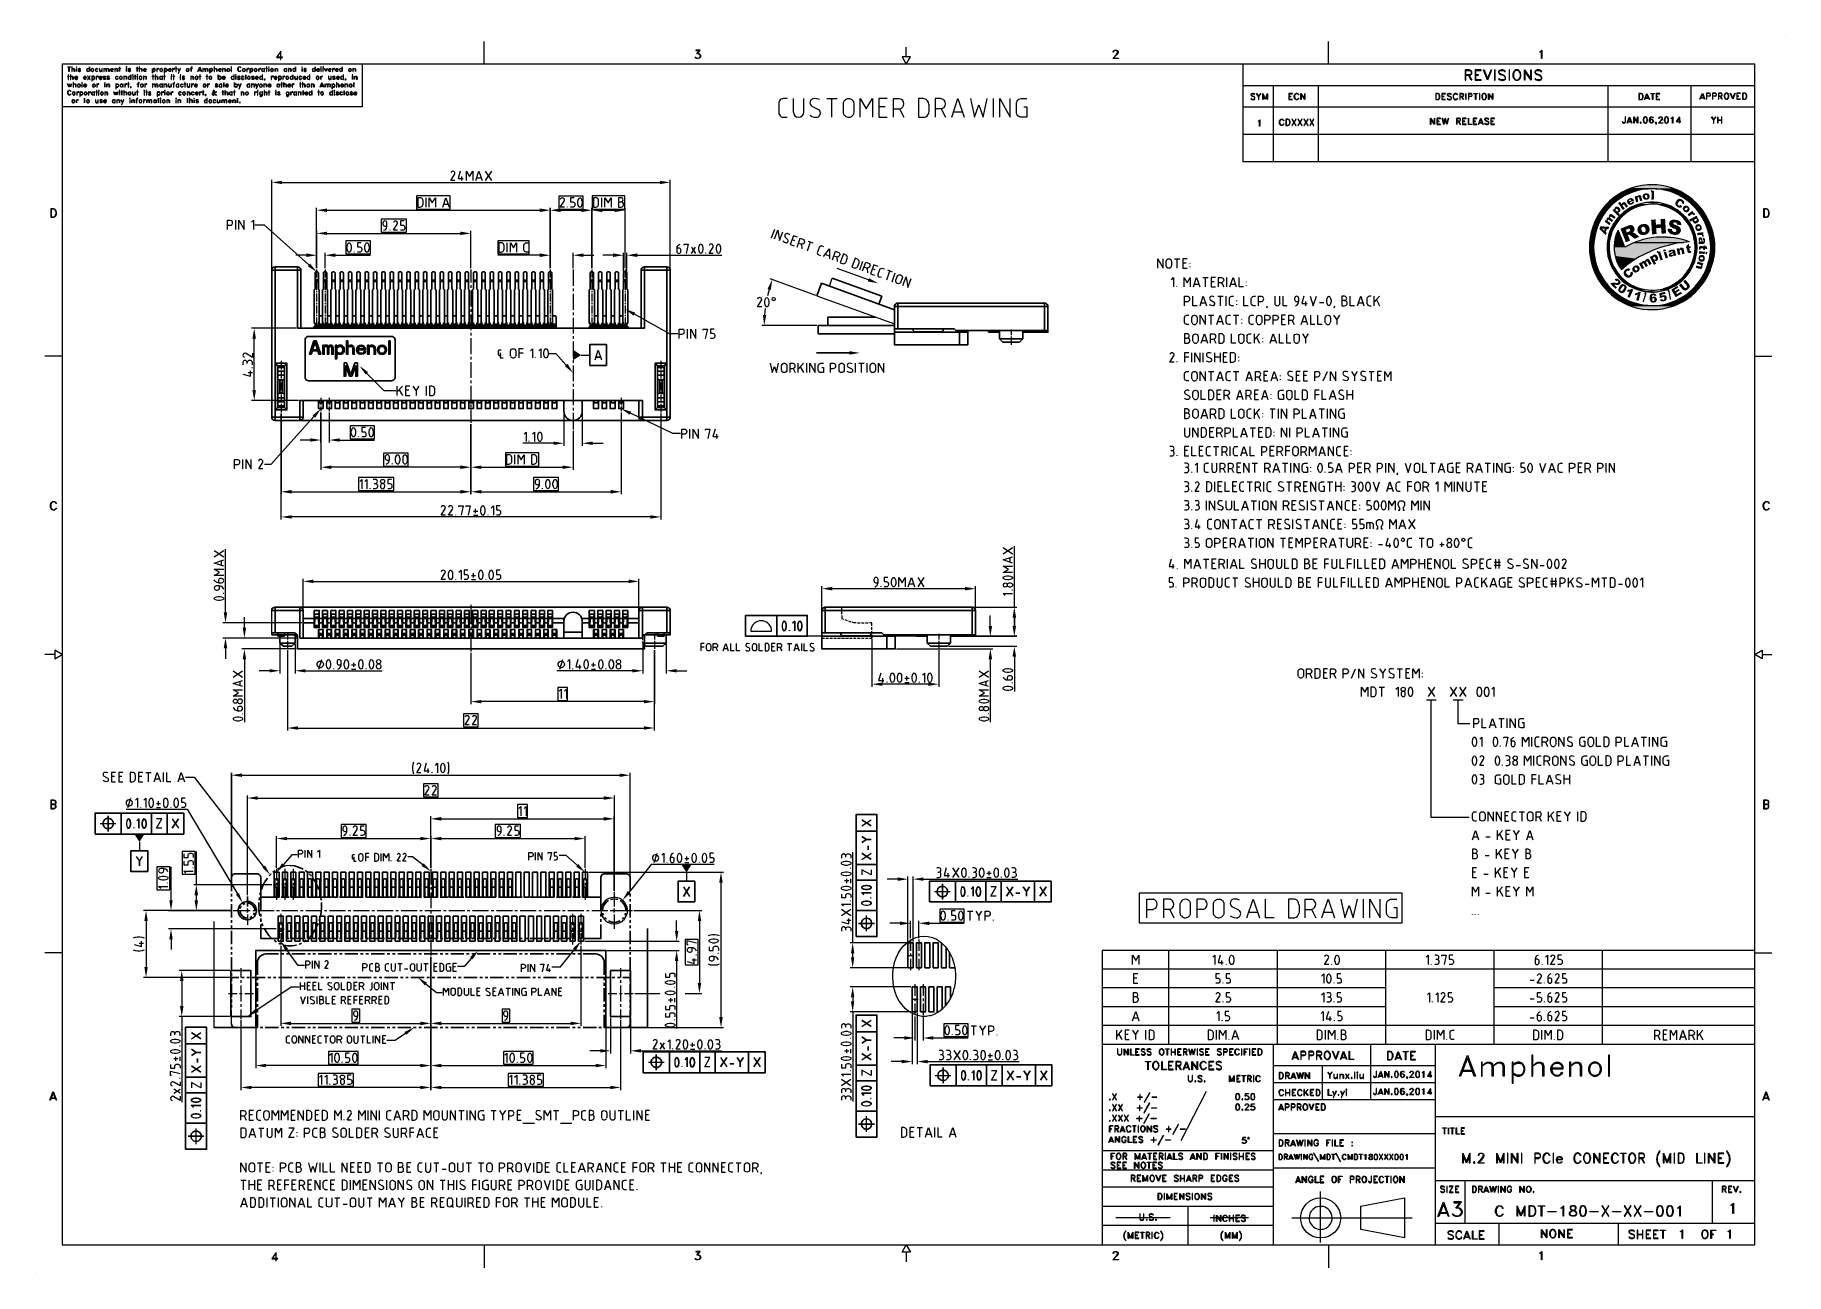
# Model space of a CAD drawing. Header units: inches. Extents: x 0 to 16.2, y 0 to 11.4.
import ezdxf

# ---------------------------------------------------------------- set-up
doc = ezdxf.new("R2010")
doc.units = ezdxf.units.IN
doc.header["$MEASUREMENT"] = 0
for name, color, linetype, lineweight in [('Color-3-Line_Weight-0', 3, 'Continuous', 0), ('Color-3-Line_Weight-20', 3, 'Continuous', 20), ('Color-7-Line_Weight-0', 7, 'Continuous', 0), ('Color-7-Line_Weight-20', 7, 'Continuous', 20), ('Color-7-Line_Weight-25', 7, 'Continuous', 25), ('Color-7-Line_Weight-30', 7, 'Continuous', 30)]:
    doc.layers.add(name, color=color, linetype=linetype, lineweight=lineweight)
doc.layers.add('P2C-Hatch', color=7, linetype='Continuous')

msp = doc.modelspace()

# ---------------------------------------------------------------- hatches: boundary and pattern name
at = {"layer": 'P2C-Hatch', "transparency": 33554636}
for points in [[(2.283, 10.098), (2.283, 10.067), (2.188, 10.083)], [(5.775, 10.098), (5.775, 10.067), (5.871, 10.083)], [(14.774, 10.037), (14.738, 10.024), (15.152, 10.024)], [(14.816, 10.048), (14.774, 10.037), (15.115, 10.037)], [(14.774, 10.037), (15.115, 10.037), (15.152, 10.024)], [(14.858, 10.056), (14.816, 10.048), (15.073, 10.048)], [(14.816, 10.048), (15.073, 10.048), (15.115, 10.037)], [(14.902, 10.061), (14.858, 10.056), (15.031, 10.056)], [(14.858, 10.056), (15.031, 10.056), (15.073, 10.048)], [(14.945, 10.062), (14.902, 10.061), (14.988, 10.061)], [(14.902, 10.061), (14.988, 10.061), (15.031, 10.056)], [(14.521, 9.877), (14.511, 9.866), (14.563, 9.866)], [(14.538, 9.895), (14.521, 9.877), (14.576, 9.877)], [(14.521, 9.877), (14.576, 9.877), (14.563, 9.866)], [(14.552, 9.908), (14.538, 9.895), (14.594, 9.895)], [(14.538, 9.895), (14.594, 9.895), (14.576, 9.877)], [(14.567, 9.921), (14.552, 9.908), (14.612, 9.908)], [(14.552, 9.908), (14.612, 9.908), (14.594, 9.895)], [(14.584, 9.937), (14.567, 9.921), (14.627, 9.921)], [(14.567, 9.921), (14.627, 9.921), (14.612, 9.908)], [(14.595, 9.944), (14.584, 9.937), (14.651, 9.937)], [(14.584, 9.937), (14.651, 9.937), (14.627, 9.921)], [(14.619, 9.962), (14.595, 9.944), (14.663, 9.944)], [(14.595, 9.944), (14.663, 9.944), (14.651, 9.937)], [(14.624, 9.965), (14.619, 9.962), (14.694, 9.962)], [(14.619, 9.962), (14.694, 9.962), (14.663, 9.944)], [(14.653, 9.983), (14.624, 9.965), (14.7, 9.965)], [(14.624, 9.965), (14.7, 9.965), (14.694, 9.962)], [(14.649, 9.904), (14.631, 9.892), (14.674, 9.828), (14.693, 9.84), (14.677, 9.862), (14.676, 9.863), (14.676, 9.864), (14.675, 9.865), (14.675, 9.866), (14.674, 9.866), (14.674, 9.867), (14.674, 9.868), (14.673, 9.869), (14.673, 9.87), (14.673, 9.871), (14.673, 9.871), (14.673, 9.872), (14.673, 9.873), (14.674, 9.874), (14.674, 9.875), (14.674, 9.875), (14.675, 9.876), (14.675, 9.877), (14.676, 9.878), (14.677, 9.878), (14.7, 9.895), (14.698, 9.897), (14.697, 9.897), (14.695, 9.899), (14.665, 9.88)], [(14.656, 9.985), (14.653, 9.983), (14.738, 9.983)], [(14.653, 9.983), (14.738, 9.983), (14.7, 9.965)], [(14.679, 9.998), (14.656, 9.985), (14.744, 9.985)], [(14.656, 9.985), (14.744, 9.985), (14.738, 9.983)], [(14.676, 9.897), (14.674, 9.897), (14.671, 9.893), (14.669, 9.893), (14.668, 9.891), (14.668, 9.89), (14.666, 9.885), (14.665, 9.882), (14.665, 9.88), (14.695, 9.899), (14.693, 9.9), (14.693, 9.9), (14.692, 9.901), (14.691, 9.901), (14.691, 9.901), (14.69, 9.901), (14.689, 9.901), (14.689, 9.901), (14.688, 9.902), (14.687, 9.902), (14.687, 9.902), (14.686, 9.902), (14.685, 9.902), (14.685, 9.902), (14.684, 9.902), (14.683, 9.901), (14.683, 9.901), (14.682, 9.901), (14.681, 9.901), (14.681, 9.9), (14.68, 9.9), (14.677, 9.899)], [(14.7, 9.895), (14.677, 9.878), (14.678, 9.879), (14.681, 9.88), (14.682, 9.879), (14.683, 9.879), (14.685, 9.878), (14.687, 9.877), (14.688, 9.874), (14.706, 9.849), (14.723, 9.861), (14.703, 9.891), (14.703, 9.891), (14.702, 9.893)], [(14.694, 10.005), (14.679, 9.998), (14.778, 9.998)], [(14.679, 9.998), (14.778, 9.998), (14.744, 9.985)], [(14.703, 10.009), (14.694, 10.005), (14.806, 10.005)], [(14.694, 10.005), (14.806, 10.005), (14.778, 9.998)], [(14.722, 10.018), (14.703, 10.009), (14.819, 10.009)], [(14.703, 10.009), (14.819, 10.009), (14.806, 10.005)], [(14.733, 9.933), (14.732, 9.933), (14.73, 9.932), (14.728, 9.931), (14.726, 9.93), (14.725, 9.928), (14.723, 9.927), (14.722, 9.926), (14.72, 9.924), (14.719, 9.923), (14.718, 9.921), (14.717, 9.919), (14.716, 9.918), (14.716, 9.916), (14.715, 9.914), (14.714, 9.912), (14.714, 9.91), (14.714, 9.908), (14.714, 9.906), (14.714, 9.904), (14.714, 9.902), (14.715, 9.9), (14.715, 9.898), (14.735, 9.908), (14.734, 9.909), (14.733, 9.912), (14.733, 9.913), (14.734, 9.915), (14.734, 9.917), (14.736, 9.92), (14.738, 9.922), (14.74, 9.922), (14.764, 9.934), (14.762, 9.935), (14.761, 9.936), (14.759, 9.936), (14.757, 9.937), (14.756, 9.938), (14.755, 9.938), (14.753, 9.938), (14.752, 9.938), (14.751, 9.938), (14.751, 9.938), (14.75, 9.938), (14.749, 9.938), (14.748, 9.938), (14.747, 9.938), (14.746, 9.938), (14.745, 9.937), (14.744, 9.937), (14.743, 9.937), (14.741, 9.936), (14.74, 9.936), (14.738, 9.936), (14.736, 9.934)], [(14.764, 9.934), (14.74, 9.922), (14.741, 9.923), (14.745, 9.923), (14.748, 9.922), (14.748, 9.922), (14.75, 9.922), (14.751, 9.92), (14.752, 9.918), (14.754, 9.916), (14.735, 9.908), (14.715, 9.898), (14.716, 9.896), (14.717, 9.894), (14.717, 9.893), (14.718, 9.891), (14.719, 9.889), (14.72, 9.888), (14.721, 9.887), (14.722, 9.885), (14.724, 9.884), (14.725, 9.883), (14.727, 9.882), (14.728, 9.881), (14.729, 9.88), (14.731, 9.879), (14.733, 9.878), (14.734, 9.878), (14.736, 9.877), (14.738, 9.877), (14.74, 9.877), (14.741, 9.876), (14.743, 9.877), (14.745, 9.877), (14.747, 9.877), (14.749, 9.877), (14.751, 9.878), (14.753, 9.878), (14.756, 9.879), (14.758, 9.881), (14.759, 9.881), (14.762, 9.882), (14.763, 9.883), (14.766, 9.884), (14.767, 9.886), (14.769, 9.887), (14.77, 9.887), (14.77, 9.888), (14.771, 9.888), (14.771, 9.888), (14.772, 9.889), (14.772, 9.889), (14.773, 9.89), (14.773, 9.89), (14.773, 9.891), (14.774, 9.891), (14.774, 9.892), (14.775, 9.892), (14.775, 9.893), (14.776, 9.893), (14.776, 9.894), (14.776, 9.894), (14.777, 9.895), (14.777, 9.895), (14.777, 9.896), (14.778, 9.897), (14.778, 9.899), (14.779, 9.901), (14.779, 9.903), (14.753, 9.893), (14.753, 9.892), (14.752, 9.892), (14.751, 9.891), (14.751, 9.891), (14.75, 9.891), (14.749, 9.891), (14.748, 9.891), (14.748, 9.891), (14.747, 9.891), (14.746, 9.892), (14.746, 9.892), (14.745, 9.892), (14.744, 9.893), (14.744, 9.893), (14.743, 9.893), (14.742, 9.894), (14.742, 9.894), (14.741, 9.895), (14.741, 9.895), (14.74, 9.896), (14.739, 9.898), (14.778, 9.916), (14.777, 9.917), (14.777, 9.918), (14.777, 9.919), (14.776, 9.919), (14.776, 9.92), (14.776, 9.921), (14.775, 9.922), (14.775, 9.923), (14.774, 9.923), (14.774, 9.924), (14.773, 9.925), (14.772, 9.926), (14.772, 9.927), (14.771, 9.928), (14.77, 9.929), (14.77, 9.93), (14.769, 9.93), (14.768, 9.931), (14.768, 9.932), (14.767, 9.932), (14.767, 9.933), (14.766, 9.933)], [(14.733, 10.022), (14.722, 10.018), (14.861, 10.018)], [(14.722, 10.018), (14.861, 10.018), (14.819, 10.009)], [(14.738, 10.024), (14.733, 10.022), (14.908, 10.022)], [(14.733, 10.022), (14.903, 10.022), (14.861, 10.018)], [(14.738, 10.024), (14.945, 10.024), (14.908, 10.022)], [(14.76, 9.901), (14.76, 9.9), (14.759, 9.897), (14.758, 9.896), (14.757, 9.895), (14.755, 9.893), (14.753, 9.893), (14.779, 9.903), (14.78, 9.905), (14.78, 9.908)], [(14.8, 9.875), (14.78, 9.867), (14.836, 9.867)], [(14.803, 9.958), (14.784, 9.954), (14.797, 9.9), (14.818, 9.905), (14.812, 9.931), (14.812, 9.932), (14.811, 9.934), (14.811, 9.94), (14.812, 9.942), (14.812, 9.942), (14.813, 9.944), (14.817, 9.946), (14.844, 9.954), (14.842, 9.958), (14.806, 9.95)], [(14.802, 9.876), (14.8, 9.875), (14.872, 9.875)], [(14.8, 9.875), (14.872, 9.875), (14.836, 9.867)], [(14.816, 9.88), (14.802, 9.876), (14.878, 9.876)], [(14.802, 9.876), (14.878, 9.876), (14.872, 9.875)], [(14.823, 9.965), (14.822, 9.965), (14.821, 9.965), (14.82, 9.964), (14.819, 9.964), (14.818, 9.964), (14.817, 9.963), (14.816, 9.963), (14.815, 9.962), (14.814, 9.961), (14.813, 9.961), (14.813, 9.96), (14.812, 9.959), (14.811, 9.958), (14.81, 9.958), (14.81, 9.957), (14.809, 9.956), (14.808, 9.955), (14.808, 9.954), (14.807, 9.953), (14.807, 9.953), (14.807, 9.952), (14.806, 9.95), (14.842, 9.958), (14.841, 9.959), (14.84, 9.96), (14.84, 9.961), (14.84, 9.961), (14.839, 9.962), (14.838, 9.962), (14.838, 9.963), (14.837, 9.963), (14.836, 9.964), (14.836, 9.964), (14.835, 9.964), (14.834, 9.965), (14.833, 9.965), (14.832, 9.965), (14.832, 9.965), (14.831, 9.965), (14.83, 9.965), (14.829, 9.966), (14.828, 9.966), (14.827, 9.966), (14.827, 9.966), (14.825, 9.965)], [(14.821, 9.882), (14.816, 9.88), (14.908, 9.88)], [(14.816, 9.88), (14.908, 9.88), (14.878, 9.876)], [(14.844, 9.954), (14.817, 9.946), (14.819, 9.947), (14.823, 9.945), (14.823, 9.945), (14.825, 9.943), (14.827, 9.938), (14.834, 9.909), (14.855, 9.914), (14.846, 9.948), (14.846, 9.949), (14.845, 9.952)], [(14.837, 9.887), (14.821, 9.882), (15.068, 9.882)], [(14.821, 9.882), (14.945, 9.882), (14.908, 9.88)], [(14.873, 9.894), (14.837, 9.887), (15.052, 9.887)], [(14.837, 9.887), (15.052, 9.887), (15.068, 9.882)], [(14.862, 9.967), (14.861, 9.964), (14.86, 9.962), (14.859, 9.961), (14.859, 9.959), (14.859, 9.956), (14.858, 9.954), (14.858, 9.952), (14.858, 9.95), (14.859, 9.948), (14.859, 9.946), (14.859, 9.944), (14.86, 9.942), (14.861, 9.94), (14.862, 9.938), (14.863, 9.936), (14.864, 9.935), (14.865, 9.933), (14.866, 9.932), (14.868, 9.93), (14.87, 9.929), (14.871, 9.928), (14.873, 9.927), (14.876, 9.926), (14.879, 9.924), (14.88, 9.924), (14.881, 9.924), (14.882, 9.924), (14.883, 9.924), (14.884, 9.924), (14.885, 9.923), (14.885, 9.923), (14.886, 9.923), (14.887, 9.923), (14.887, 9.923), (14.888, 9.923), (14.889, 9.923), (14.89, 9.923), (14.89, 9.923), (14.891, 9.923), (14.892, 9.923), (14.893, 9.923), (14.894, 9.923), (14.895, 9.923), (14.896, 9.923), (14.898, 9.924), (14.9, 9.924), (14.903, 9.925), (14.906, 9.927), (14.908, 9.927), (14.91, 9.928), (14.911, 9.929), (14.913, 9.931), (14.914, 9.932), (14.918, 9.935), (14.919, 9.938), (14.892, 9.938), (14.89, 9.938), (14.888, 9.938), (14.886, 9.939), (14.885, 9.94), (14.884, 9.941), (14.883, 9.943), (14.882, 9.945), (14.881, 9.947), (14.88, 9.949), (14.88, 9.951), (14.88, 9.953), (14.88, 9.955), (14.88, 9.957), (14.881, 9.959), (14.881, 9.961), (14.882, 9.962), (14.883, 9.964), (14.884, 9.965), (14.886, 9.966), (14.887, 9.967), (14.89, 9.967)], [(14.888, 9.982), (14.886, 9.982), (14.883, 9.981), (14.882, 9.981), (14.879, 9.98), (14.877, 9.979), (14.875, 9.978), (14.87, 9.976), (14.868, 9.974), (14.867, 9.973), (14.866, 9.972), (14.865, 9.972), (14.864, 9.97), (14.862, 9.968), (14.862, 9.967), (14.894, 9.967), (14.896, 9.965), (14.898, 9.964), (14.898, 9.963), (14.899, 9.962), (14.9, 9.96), (14.9, 9.958), (14.901, 9.956), (14.901, 9.945), (14.899, 9.942), (14.898, 9.942), (14.898, 9.94), (14.896, 9.939), (14.893, 9.938), (14.892, 9.938), (14.919, 9.938), (14.92, 9.941), (14.921, 9.942), (14.921, 9.944), (14.922, 9.945), (14.922, 9.946), (14.922, 9.947), (14.922, 9.949), (14.922, 9.95), (14.923, 9.951), (14.923, 9.953), (14.923, 9.954), (14.923, 9.955), (14.922, 9.956), (14.922, 9.958), (14.922, 9.959), (14.922, 9.96), (14.921, 9.961), (14.921, 9.963), (14.921, 9.964), (14.92, 9.965), (14.92, 9.966), (14.919, 9.967), (14.918, 9.969), (14.917, 9.971), (14.916, 9.973), (14.914, 9.973), (14.913, 9.974), (14.913, 9.976), (14.908, 9.978), (14.907, 9.979), (14.907, 9.979), (14.906, 9.979), (14.906, 9.979), (14.905, 9.979), (14.905, 9.98), (14.904, 9.98), (14.904, 9.98), (14.903, 9.98), (14.903, 9.98), (14.902, 9.98), (14.902, 9.981), (14.901, 9.981), (14.901, 9.981), (14.9, 9.981), (14.9, 9.981), (14.899, 9.981), (14.899, 9.981), (14.898, 9.982), (14.898, 9.982), (14.891, 9.982)], [(14.908, 9.899), (14.873, 9.894), (15.017, 9.894)], [(14.873, 9.894), (15.017, 9.894), (15.052, 9.887)], [(14.945, 9.901), (14.908, 9.899), (14.981, 9.899)], [(14.908, 9.899), (14.981, 9.899), (15.017, 9.894)], [(14.942, 10.002), (14.963, 10.002), (14.961, 9.924), (14.939, 9.925)], [(14.945, 10.024), (14.981, 10.022), (15.156, 10.022)], [(14.945, 10.024), (15.152, 10.024), (15.156, 10.022)], [(14.945, 9.882), (14.982, 9.88), (15.074, 9.88)], [(14.945, 9.882), (15.068, 9.882), (15.074, 9.88)], [(14.982, 9.88), (15.011, 9.876), (15.087, 9.876)], [(14.982, 9.88), (15.074, 9.88), (15.087, 9.876)], [(14.988, 10.022), (15.029, 10.018), (15.168, 10.018)], [(14.988, 10.022), (15.157, 10.022), (15.168, 10.018)], [(15.011, 9.876), (15.017, 9.875), (15.089, 9.875)], [(15.011, 9.876), (15.087, 9.876), (15.089, 9.875)], [(15.017, 9.875), (15.053, 9.867), (15.11, 9.867)], [(15.017, 9.875), (15.089, 9.875), (15.11, 9.867)], [(15.029, 10.018), (15.071, 10.009), (15.187, 10.009)], [(15.029, 10.018), (15.168, 10.018), (15.187, 10.009)], [(15.071, 10.009), (15.084, 10.005), (15.196, 10.005)], [(15.071, 10.009), (15.187, 10.009), (15.196, 10.005)], [(15.084, 10.005), (15.112, 9.998), (15.21, 9.998)], [(15.084, 10.005), (15.196, 10.005), (15.21, 9.998)], [(15.112, 9.998), (15.145, 9.985), (15.234, 9.985)], [(15.112, 9.998), (15.21, 9.998), (15.234, 9.985)], [(15.145, 9.985), (15.152, 9.983), (15.238, 9.983)], [(15.145, 9.985), (15.234, 9.985), (15.238, 9.983)], [(15.152, 9.983), (15.19, 9.965), (15.266, 9.965)], [(15.152, 9.983), (15.238, 9.983), (15.266, 9.965)], [(15.187, 9.928), (15.185, 9.927), (15.183, 9.927), (15.182, 9.926), (15.18, 9.924), (15.178, 9.923), (15.177, 9.922), (15.175, 9.92), (15.173, 9.918), (15.172, 9.916), (15.17, 9.914), (15.169, 9.912), (15.168, 9.91), (15.166, 9.908), (15.165, 9.906), (15.164, 9.904), (15.163, 9.902), (15.162, 9.9), (15.162, 9.897), (15.161, 9.895), (15.161, 9.894), (15.161, 9.892), (15.161, 9.89), (15.188, 9.873), (15.187, 9.874), (15.185, 9.875), (15.183, 9.878), (15.182, 9.881), (15.182, 9.882), (15.182, 9.883), (15.182, 9.885), (15.182, 9.887), (15.183, 9.888), (15.184, 9.891), (15.185, 9.893), (15.186, 9.895), (15.187, 9.897), (15.189, 9.899), (15.189, 9.9), (15.19, 9.901), (15.191, 9.902), (15.191, 9.903), (15.192, 9.904), (15.193, 9.905), (15.194, 9.906), (15.195, 9.907), (15.196, 9.907), (15.197, 9.908), (15.198, 9.909), (15.199, 9.91), (15.2, 9.91), (15.201, 9.91), (15.203, 9.911), (15.204, 9.911), (15.205, 9.911), (15.206, 9.911), (15.207, 9.911), (15.209, 9.91), (15.21, 9.91), (15.212, 9.909), (15.214, 9.908)], [(15.209, 9.876), (15.208, 9.875), (15.206, 9.873), (15.204, 9.872), (15.201, 9.87), (15.199, 9.87), (15.198, 9.869), (15.196, 9.869), (15.194, 9.87), (15.193, 9.87), (15.19, 9.871), (15.188, 9.873), (15.161, 9.89), (15.161, 9.883), (15.161, 9.883), (15.161, 9.882), (15.161, 9.881), (15.161, 9.881), (15.161, 9.88), (15.161, 9.879), (15.161, 9.879), (15.162, 9.878), (15.162, 9.877), (15.162, 9.877), (15.162, 9.876), (15.162, 9.875), (15.163, 9.875), (15.163, 9.874), (15.163, 9.874), (15.163, 9.873), (15.164, 9.872), (15.164, 9.872), (15.165, 9.871), (15.165, 9.871), (15.167, 9.869), (15.168, 9.866), (15.17, 9.864), (15.172, 9.863), (15.175, 9.86), (15.177, 9.858), (15.179, 9.857), (15.182, 9.856), (15.183, 9.854), (15.186, 9.853), (15.187, 9.853), (15.189, 9.852), (15.192, 9.851), (15.193, 9.85), (15.195, 9.85), (15.197, 9.849), (15.203, 9.849), (15.205, 9.85), (15.206, 9.85), (15.206, 9.85), (15.207, 9.85), (15.207, 9.85), (15.208, 9.85), (15.209, 9.851), (15.21, 9.851), (15.21, 9.851), (15.211, 9.851), (15.212, 9.851), (15.212, 9.852), (15.213, 9.852), (15.214, 9.852), (15.215, 9.853), (15.215, 9.853), (15.216, 9.853), (15.216, 9.854), (15.217, 9.854), (15.217, 9.855), (15.217, 9.855), (15.219, 9.856), (15.221, 9.857), (15.223, 9.859)], [(15.224, 9.923), (15.222, 9.924), (15.22, 9.926), (15.219, 9.926), (15.219, 9.926), (15.218, 9.926), (15.218, 9.927), (15.217, 9.927), (15.216, 9.927), (15.216, 9.928), (15.215, 9.928), (15.214, 9.928), (15.214, 9.928), (15.213, 9.929), (15.213, 9.929), (15.212, 9.929), (15.211, 9.929), (15.211, 9.93), (15.21, 9.93), (15.209, 9.93), (15.209, 9.93), (15.208, 9.931), (15.207, 9.931), (15.206, 9.931), (15.204, 9.932), (15.203, 9.932), (15.202, 9.932), (15.202, 9.932), (15.201, 9.932), (15.2, 9.932), (15.2, 9.932), (15.199, 9.932), (15.198, 9.932), (15.198, 9.932), (15.197, 9.932), (15.196, 9.931), (15.196, 9.931), (15.195, 9.931), (15.195, 9.931), (15.194, 9.931), (15.193, 9.931), (15.192, 9.931), (15.192, 9.93), (15.191, 9.93), (15.19, 9.93), (15.187, 9.928), (15.214, 9.908), (15.215, 9.908), (15.215, 9.907), (15.216, 9.907), (15.217, 9.906), (15.217, 9.905), (15.217, 9.905), (15.218, 9.904), (15.218, 9.903), (15.219, 9.903), (15.219, 9.902), (15.219, 9.901), (15.219, 9.901), (15.22, 9.9), (15.22, 9.899), (15.22, 9.898), (15.22, 9.897), (15.22, 9.897), (15.22, 9.896), (15.22, 9.895), (15.22, 9.894), (15.219, 9.892), (15.239, 9.883), (15.239, 9.884), (15.24, 9.886), (15.24, 9.889), (15.241, 9.891), (15.241, 9.893), (15.241, 9.895), (15.241, 9.897), (15.241, 9.899), (15.241, 9.901), (15.24, 9.902), (15.24, 9.904), (15.239, 9.906), (15.238, 9.908), (15.237, 9.909), (15.236, 9.911), (15.235, 9.912), (15.234, 9.914), (15.233, 9.916), (15.231, 9.917), (15.229, 9.919), (15.227, 9.92), (15.226, 9.922)], [(15.19, 9.965), (15.195, 9.962), (15.27, 9.962)], [(15.19, 9.965), (15.266, 9.965), (15.27, 9.962)], [(15.195, 9.962), (15.227, 9.944), (15.294, 9.944)], [(15.195, 9.962), (15.27, 9.962), (15.294, 9.944)], [(15.227, 9.944), (15.239, 9.937), (15.305, 9.937)], [(15.227, 9.944), (15.294, 9.944), (15.305, 9.937)], [(15.239, 9.937), (15.262, 9.921), (15.323, 9.921)], [(15.239, 9.937), (15.305, 9.937), (15.323, 9.921)], [(15.262, 9.921), (15.278, 9.908), (15.338, 9.908)], [(15.262, 9.921), (15.323, 9.921), (15.338, 9.908)], [(15.278, 9.908), (15.295, 9.895), (15.352, 9.895)], [(15.278, 9.908), (15.338, 9.908), (15.352, 9.895)], [(15.295, 9.895), (15.313, 9.877), (15.368, 9.877)], [(15.295, 9.895), (15.352, 9.895), (15.368, 9.877)], [(15.313, 9.877), (15.327, 9.866), (15.378, 9.866)], [(15.313, 9.877), (15.368, 9.877), (15.378, 9.866)], [(2.7, 9.842), (2.7, 9.809), (2.603, 9.826)], [(4.665, 9.842), (4.665, 9.809), (4.761, 9.826)], [(4.857, 9.842), (4.857, 9.809), (4.761, 9.826)], [(5.05, 9.842), (5.05, 9.809), (5.147, 9.826)], [(5.242, 9.842), (5.242, 9.809), (5.147, 9.826)], [(5.358, 9.842), (5.358, 9.809), (5.455, 9.826)], [(14.422, 9.729), (14.407, 9.696), (14.448, 9.696)], [(14.424, 9.735), (14.422, 9.729), (14.464, 9.729)], [(14.422, 9.729), (14.464, 9.729), (14.448, 9.696)], [(14.441, 9.767), (14.424, 9.735), (14.467, 9.735)], [(14.424, 9.735), (14.467, 9.735), (14.464, 9.729)], [(14.444, 9.773), (14.441, 9.767), (14.485, 9.767)], [(14.441, 9.767), (14.485, 9.767), (14.467, 9.735)], [(14.462, 9.802), (14.444, 9.773), (14.49, 9.773)], [(14.444, 9.773), (14.49, 9.773), (14.485, 9.767)], [(14.467, 9.81), (14.462, 9.802), (14.508, 9.802)], [(14.462, 9.802), (14.508, 9.802), (14.49, 9.773)], [(14.486, 9.835), (14.467, 9.81), (14.515, 9.81)], [(14.467, 9.81), (14.515, 9.81), (14.508, 9.802)], [(14.493, 9.845), (14.486, 9.835), (14.535, 9.835)], [(14.486, 9.835), (14.535, 9.835), (14.515, 9.81)], [(14.511, 9.866), (14.493, 9.845), (14.544, 9.845)], [(14.493, 9.845), (14.544, 9.845), (14.535, 9.835)], [(14.518, 9.737), (14.506, 9.721), (14.551, 9.688), (14.563, 9.704), (14.541, 9.722), (14.54, 9.723), (14.537, 9.726), (14.535, 9.729), (14.535, 9.733), (14.537, 9.736), (14.574, 9.788), (14.571, 9.789), (14.568, 9.79), (14.525, 9.732)], [(14.511, 9.866), (14.563, 9.866), (14.544, 9.845)], [(14.529, 9.753), (14.528, 9.752), (14.527, 9.751), (14.527, 9.75), (14.526, 9.749), (14.526, 9.748), (14.525, 9.748), (14.525, 9.747), (14.525, 9.746), (14.524, 9.745), (14.524, 9.745), (14.524, 9.744), (14.524, 9.743), (14.524, 9.742), (14.524, 9.742), (14.524, 9.741), (14.524, 9.74), (14.524, 9.739), (14.524, 9.738), (14.524, 9.737), (14.524, 9.736), (14.524, 9.734), (14.525, 9.732), (14.547, 9.761), (14.545, 9.761), (14.543, 9.762), (14.541, 9.761), (14.539, 9.761), (14.537, 9.76), (14.533, 9.758), (14.53, 9.755)], [(14.551, 9.783), (14.549, 9.78), (14.548, 9.779), (14.548, 9.778), (14.547, 9.777), (14.547, 9.776), (14.547, 9.775), (14.546, 9.774), (14.546, 9.774), (14.546, 9.773), (14.546, 9.772), (14.546, 9.772), (14.546, 9.771), (14.546, 9.771), (14.546, 9.77), (14.546, 9.77), (14.546, 9.769), (14.546, 9.768), (14.546, 9.767), (14.546, 9.766), (14.546, 9.765), (14.546, 9.763), (14.547, 9.761), (14.525, 9.732), (14.568, 9.79), (14.567, 9.79), (14.566, 9.79), (14.565, 9.79), (14.564, 9.79), (14.563, 9.79), (14.562, 9.79), (14.562, 9.79), (14.561, 9.79), (14.561, 9.79), (14.56, 9.79), (14.56, 9.79), (14.559, 9.789), (14.559, 9.789), (14.558, 9.789), (14.558, 9.789), (14.557, 9.788), (14.556, 9.788), (14.556, 9.787), (14.555, 9.787), (14.554, 9.786), (14.553, 9.786), (14.552, 9.784)], [(14.574, 9.788), (14.537, 9.736), (14.558, 9.765), (14.562, 9.767), (14.564, 9.768), (14.565, 9.768), (14.568, 9.767), (14.569, 9.765), (14.595, 9.746), (14.608, 9.763), (14.58, 9.784), (14.578, 9.785), (14.577, 9.787)], [(14.537, 9.736), (14.538, 9.737), (14.54, 9.738), (14.542, 9.738), (14.544, 9.737), (14.546, 9.737), (14.548, 9.735), (14.573, 9.717), (14.586, 9.734), (14.562, 9.751), (14.562, 9.751), (14.562, 9.752), (14.561, 9.752), (14.561, 9.753), (14.56, 9.753), (14.56, 9.754), (14.559, 9.754), (14.559, 9.755), (14.558, 9.755), (14.558, 9.756), (14.557, 9.757), (14.557, 9.757), (14.557, 9.758), (14.557, 9.759), (14.557, 9.759), (14.557, 9.76), (14.557, 9.76), (14.557, 9.761), (14.557, 9.762), (14.557, 9.763), (14.558, 9.765)], [(14.592, 9.839), (14.578, 9.825), (14.632, 9.771), (14.648, 9.786), (14.629, 9.805), (14.652, 9.829), (14.652, 9.833), (14.651, 9.834), (14.651, 9.836), (14.65, 9.837), (14.629, 9.818), (14.628, 9.817), (14.626, 9.816), (14.62, 9.816), (14.617, 9.817), (14.613, 9.821), (14.613, 9.821), (14.611, 9.822), (14.61, 9.825), (14.608, 9.827), (14.608, 9.828), (14.608, 9.83), (14.608, 9.832), (14.61, 9.837), (14.63, 9.857), (14.628, 9.857), (14.626, 9.858), (14.624, 9.859), (14.598, 9.833)], [(14.604, 9.723), (14.585, 9.693), (14.608, 9.693)], [(14.604, 9.853), (14.601, 9.85), (14.6, 9.848), (14.598, 9.844), (14.598, 9.842), (14.597, 9.841), (14.597, 9.836), (14.598, 9.833), (14.624, 9.859), (14.615, 9.859), (14.613, 9.858), (14.611, 9.858), (14.609, 9.857), (14.608, 9.856), (14.606, 9.854)], [(14.626, 9.752), (14.604, 9.723), (14.628, 9.723)], [(14.604, 9.723), (14.627, 9.723), (14.608, 9.693)], [(14.63, 9.857), (14.61, 9.837), (14.611, 9.837), (14.613, 9.838), (14.615, 9.839), (14.618, 9.839), (14.62, 9.838), (14.623, 9.837), (14.624, 9.836), (14.628, 9.832), (14.629, 9.831), (14.629, 9.831), (14.629, 9.83), (14.63, 9.83), (14.63, 9.829), (14.63, 9.829), (14.63, 9.828), (14.631, 9.828), (14.631, 9.828), (14.631, 9.827), (14.631, 9.827), (14.631, 9.826), (14.631, 9.826), (14.632, 9.825), (14.632, 9.824), (14.632, 9.824), (14.632, 9.823), (14.632, 9.823), (14.632, 9.822), (14.632, 9.822), (14.631, 9.82), (14.629, 9.818), (14.65, 9.837), (14.648, 9.839), (14.648, 9.84), (14.648, 9.841), (14.647, 9.842), (14.647, 9.843), (14.646, 9.844), (14.645, 9.845), (14.645, 9.846), (14.644, 9.847), (14.643, 9.847), (14.642, 9.848), (14.641, 9.849), (14.64, 9.85), (14.64, 9.851), (14.639, 9.851), (14.638, 9.852), (14.637, 9.853), (14.636, 9.853), (14.635, 9.854), (14.634, 9.855), (14.633, 9.855), (14.632, 9.856)], [(14.65, 9.777), (14.626, 9.752), (14.652, 9.752)], [(14.626, 9.752), (14.652, 9.752), (14.628, 9.723)], [(14.652, 9.829), (14.629, 9.805), (14.632, 9.805), (14.633, 9.805), (14.634, 9.805), (14.636, 9.806), (14.637, 9.806), (14.639, 9.807), (14.64, 9.808), (14.641, 9.809), (14.643, 9.81), (14.644, 9.811), (14.645, 9.812), (14.646, 9.813), (14.647, 9.814), (14.648, 9.815), (14.649, 9.817), (14.65, 9.818), (14.65, 9.819), (14.651, 9.821), (14.651, 9.822), (14.652, 9.824), (14.652, 9.825), (14.652, 9.827)], [(14.651, 9.779), (14.65, 9.777), (14.677, 9.777)], [(14.65, 9.777), (14.677, 9.777), (14.652, 9.752)], [(14.675, 9.802), (14.651, 9.779), (14.678, 9.779)], [(14.651, 9.779), (14.678, 9.779), (14.677, 9.777)], [(14.677, 9.803), (14.675, 9.802), (14.706, 9.802)], [(14.675, 9.802), (14.706, 9.802), (14.678, 9.779)], [(14.702, 9.822), (14.677, 9.803), (14.708, 9.803)], [(14.677, 9.803), (14.708, 9.803), (14.706, 9.802)], [(14.706, 9.826), (14.702, 9.822), (14.736, 9.822)], [(14.702, 9.822), (14.736, 9.822), (14.708, 9.803)], [(14.728, 9.84), (14.706, 9.826), (14.743, 9.826)], [(14.706, 9.826), (14.743, 9.826), (14.736, 9.822)], [(14.737, 9.845), (14.728, 9.84), (14.768, 9.84)], [(14.728, 9.84), (14.768, 9.84), (14.743, 9.826)], [(14.755, 9.855), (14.737, 9.845), (14.779, 9.845)], [(14.737, 9.845), (14.779, 9.845), (14.768, 9.84)], [(14.769, 9.862), (14.755, 9.855), (14.802, 9.855)], [(14.755, 9.855), (14.802, 9.855), (14.779, 9.845)], [(14.78, 9.867), (14.769, 9.862), (14.823, 9.862)], [(14.769, 9.862), (14.823, 9.862), (14.802, 9.855)], [(14.78, 9.867), (14.836, 9.867), (14.823, 9.862)], [(14.977, 9.741), (14.936, 9.737), (14.945, 9.603), (14.987, 9.606), (14.983, 9.661), (15.028, 9.664), (14.981, 9.693)], [(15.065, 9.747), (15.023, 9.744), (15.026, 9.697), (14.981, 9.693), (15.028, 9.664), (15.033, 9.609), (15.074, 9.612)], [(15.053, 9.867), (15.067, 9.862), (15.121, 9.862)], [(15.053, 9.867), (15.11, 9.867), (15.121, 9.862)], [(15.067, 9.862), (15.088, 9.855), (15.134, 9.855)], [(15.067, 9.862), (15.121, 9.862), (15.134, 9.855)], [(15.088, 9.855), (15.11, 9.845), (15.153, 9.845)], [(15.088, 9.855), (15.134, 9.855), (15.153, 9.845)], [(15.166, 9.737), (15.165, 9.737), (15.161, 9.738), (15.157, 9.738), (15.155, 9.739), (15.152, 9.739), (15.15, 9.739), (15.148, 9.739), (15.146, 9.739), (15.144, 9.739), (15.142, 9.739), (15.14, 9.739), (15.138, 9.739), (15.136, 9.738), (15.134, 9.738), (15.132, 9.737), (15.13, 9.737), (15.128, 9.736), (15.126, 9.735), (15.124, 9.735), (15.122, 9.734), (15.12, 9.733), (15.118, 9.732), (15.117, 9.731), (15.114, 9.728), (15.112, 9.726), (15.11, 9.724), (15.109, 9.723), (15.108, 9.721), (15.107, 9.72), (15.106, 9.718), (15.105, 9.716), (15.105, 9.714), (15.104, 9.712), (15.103, 9.71), (15.103, 9.708), (15.103, 9.706), (15.102, 9.704), (15.102, 9.702), (15.102, 9.7), (15.102, 9.698), (15.103, 9.697), (15.103, 9.695), (15.103, 9.693), (15.104, 9.691), (15.105, 9.689), (15.106, 9.686), (15.108, 9.683), (15.11, 9.68), (15.113, 9.677), (15.116, 9.675), (15.118, 9.672), (15.121, 9.671), (15.123, 9.668), (15.13, 9.665), (15.134, 9.663), (15.137, 9.661), (15.142, 9.659), (15.147, 9.658), (15.148, 9.658), (15.152, 9.655), (15.156, 9.653), (15.158, 9.653), (15.16, 9.652), (15.162, 9.651), (15.164, 9.649), (15.165, 9.648), (15.166, 9.647), (15.167, 9.645), (15.168, 9.644), (15.169, 9.642), (15.169, 9.64), (15.169, 9.639), (15.169, 9.637), (15.169, 9.636), (15.168, 9.634), (15.168, 9.632), (15.167, 9.631), (15.165, 9.629), (15.164, 9.628), (15.162, 9.627), (15.16, 9.626), (15.157, 9.626), (15.153, 9.625), (15.149, 9.626), (15.202, 9.616), (15.203, 9.619), (15.206, 9.622), (15.207, 9.625), (15.208, 9.626), (15.208, 9.628), (15.208, 9.629), (15.209, 9.63), (15.209, 9.631), (15.209, 9.632), (15.209, 9.633), (15.21, 9.634), (15.21, 9.635), (15.21, 9.635), (15.21, 9.636), (15.21, 9.637), (15.211, 9.638), (15.211, 9.639), (15.211, 9.64), (15.211, 9.641), (15.211, 9.642), (15.211, 9.643), (15.211, 9.645), (15.211, 9.646), (15.21, 9.649), (15.209, 9.653), (15.208, 9.657), (15.207, 9.658), (15.206, 9.66), (15.204, 9.663), (15.203, 9.666), (15.197, 9.672), (15.193, 9.674), (15.192, 9.675), (15.187, 9.678), (15.186, 9.679), (15.185, 9.68), (15.183, 9.68), (15.182, 9.681), (15.181, 9.681), (15.18, 9.682), (15.179, 9.682), (15.178, 9.683), (15.177, 9.683), (15.176, 9.684), (15.175, 9.684), (15.174, 9.685), (15.173, 9.685), (15.172, 9.686), (15.171, 9.686), (15.17, 9.686), (15.169, 9.687), (15.168, 9.687), (15.167, 9.688), (15.166, 9.688), (15.161, 9.69), (15.157, 9.692), (15.152, 9.693), (15.148, 9.696), (15.145, 9.697), (15.143, 9.699), (15.142, 9.702), (15.142, 9.707), (15.143, 9.709), (15.147, 9.712), (15.147, 9.712), (15.15, 9.713), (15.158, 9.713), (15.212, 9.708), (15.211, 9.711), (15.21, 9.713), (15.209, 9.715), (15.207, 9.717), (15.206, 9.719), (15.204, 9.72), (15.203, 9.722), (15.201, 9.723), (15.199, 9.725), (15.197, 9.726), (15.195, 9.727), (15.194, 9.729), (15.191, 9.73), (15.189, 9.731), (15.187, 9.732), (15.185, 9.733), (15.183, 9.733), (15.181, 9.734), (15.179, 9.735), (15.176, 9.735), (15.174, 9.736), (15.17, 9.737)], [(15.11, 9.845), (15.122, 9.84), (15.161, 9.84)], [(15.11, 9.845), (15.153, 9.845), (15.161, 9.84)], [(15.122, 9.84), (15.148, 9.826), (15.183, 9.826)], [(15.122, 9.84), (15.161, 9.84), (15.183, 9.826)], [(15.148, 9.826), (15.154, 9.822), (15.188, 9.822)], [(15.148, 9.826), (15.183, 9.826), (15.188, 9.822)], [(15.154, 9.822), (15.181, 9.803), (15.212, 9.803)], [(15.154, 9.822), (15.188, 9.822), (15.212, 9.803)], [(15.212, 9.708), (15.158, 9.713), (15.162, 9.712), (15.163, 9.712), (15.164, 9.712), (15.165, 9.711), (15.166, 9.71), (15.167, 9.71), (15.168, 9.709), (15.169, 9.709), (15.169, 9.708), (15.17, 9.707), (15.171, 9.707), (15.171, 9.706), (15.172, 9.705), (15.173, 9.704), (15.173, 9.703), (15.173, 9.702), (15.174, 9.701), (15.174, 9.7), (15.175, 9.699), (15.175, 9.698), (15.175, 9.697), (15.175, 9.692), (15.214, 9.689), (15.214, 9.697), (15.213, 9.7), (15.212, 9.704)], [(15.181, 9.803), (15.184, 9.802), (15.214, 9.802)], [(15.181, 9.803), (15.212, 9.803), (15.214, 9.802)], [(15.184, 9.802), (15.211, 9.779), (15.239, 9.779)], [(15.184, 9.802), (15.214, 9.802), (15.239, 9.779)], [(15.211, 9.779), (15.212, 9.777), (15.24, 9.777)], [(15.211, 9.779), (15.239, 9.779), (15.24, 9.777)], [(15.212, 9.777), (15.238, 9.752), (15.263, 9.752)], [(15.212, 9.777), (15.24, 9.777), (15.263, 9.752)], [(15.252, 9.868), (15.25, 9.868), (15.249, 9.868), (15.249, 9.868), (15.248, 9.868), (15.247, 9.867), (15.247, 9.867), (15.246, 9.867), (15.245, 9.866), (15.245, 9.866), (15.244, 9.865), (15.243, 9.865), (15.243, 9.865), (15.242, 9.864), (15.241, 9.864), (15.241, 9.863), (15.24, 9.862), (15.24, 9.862), (15.239, 9.861), (15.238, 9.861), (15.238, 9.86), (15.238, 9.86), (15.237, 9.86), (15.236, 9.858), (15.234, 9.857), (15.233, 9.855), (15.232, 9.853), (15.23, 9.85), (15.23, 9.848), (15.229, 9.846), (15.229, 9.844), (15.228, 9.842), (15.228, 9.84), (15.229, 9.839), (15.229, 9.837), (15.229, 9.836), (15.229, 9.836), (15.229, 9.835), (15.229, 9.834), (15.229, 9.834), (15.229, 9.834), (15.229, 9.833), (15.229, 9.833), (15.23, 9.833), (15.23, 9.833), (15.23, 9.832), (15.23, 9.832), (15.23, 9.831), (15.23, 9.831), (15.231, 9.83), (15.231, 9.829), (15.232, 9.827), (15.233, 9.826), (15.233, 9.824), (15.235, 9.822), (15.236, 9.821), (15.237, 9.82), (15.238, 9.818), (15.239, 9.817), (15.241, 9.816), (15.242, 9.815), (15.243, 9.814), (15.244, 9.813), (15.246, 9.812), (15.247, 9.811), (15.248, 9.81), (15.25, 9.809), (15.251, 9.809), (15.253, 9.808), (15.254, 9.808), (15.256, 9.807), (15.257, 9.807), (15.259, 9.807), (15.261, 9.807), (15.262, 9.807), (15.264, 9.807), (15.268, 9.807), (15.25, 9.828), (15.249, 9.828), (15.248, 9.831), (15.247, 9.833), (15.247, 9.836), (15.248, 9.838), (15.249, 9.842), (15.253, 9.846), (15.254, 9.846), (15.254, 9.847), (15.255, 9.847), (15.255, 9.848), (15.256, 9.848), (15.257, 9.849), (15.257, 9.849), (15.258, 9.85), (15.259, 9.85), (15.259, 9.85), (15.26, 9.85), (15.261, 9.851), (15.262, 9.851), (15.262, 9.851), (15.263, 9.851), (15.264, 9.851), (15.265, 9.851), (15.265, 9.851), (15.266, 9.85), (15.267, 9.85), (15.27, 9.848)], [(15.238, 9.752), (15.262, 9.723), (15.285, 9.723)], [(15.238, 9.752), (15.263, 9.752), (15.285, 9.723)], [(15.281, 9.858), (15.278, 9.86), (15.277, 9.861), (15.276, 9.862), (15.275, 9.863), (15.274, 9.864), (15.273, 9.865), (15.272, 9.865), (15.271, 9.866), (15.27, 9.867), (15.268, 9.867), (15.267, 9.868), (15.266, 9.868), (15.264, 9.868), (15.263, 9.869), (15.262, 9.869), (15.26, 9.869), (15.259, 9.869), (15.258, 9.869), (15.256, 9.869), (15.255, 9.869), (15.253, 9.869), (15.252, 9.868), (15.27, 9.848), (15.271, 9.848), (15.271, 9.847), (15.272, 9.846), (15.272, 9.845), (15.273, 9.845), (15.273, 9.844), (15.273, 9.843), (15.273, 9.843), (15.273, 9.842), (15.273, 9.841), (15.273, 9.841), (15.273, 9.84), (15.273, 9.84), (15.273, 9.839), (15.273, 9.838), (15.273, 9.838), (15.272, 9.837), (15.272, 9.836), (15.272, 9.836), (15.271, 9.835), (15.271, 9.834), (15.267, 9.831), (15.267, 9.829), (15.264, 9.828), (15.257, 9.824), (15.255, 9.825), (15.253, 9.825), (15.252, 9.826), (15.25, 9.828), (15.268, 9.807), (15.271, 9.808), (15.273, 9.808), (15.274, 9.809), (15.275, 9.809), (15.276, 9.81), (15.277, 9.811), (15.278, 9.811), (15.279, 9.812), (15.28, 9.813), (15.281, 9.814), (15.282, 9.815), (15.283, 9.815), (15.284, 9.816), (15.285, 9.817), (15.285, 9.818), (15.286, 9.819), (15.287, 9.82), (15.288, 9.821), (15.288, 9.822), (15.289, 9.823), (15.289, 9.825), (15.29, 9.826), (15.291, 9.828), (15.291, 9.83), (15.291, 9.831), (15.291, 9.832), (15.292, 9.833), (15.292, 9.834), (15.292, 9.836), (15.292, 9.837), (15.291, 9.838), (15.291, 9.839), (15.291, 9.841), (15.291, 9.842), (15.29, 9.844), (15.29, 9.845), (15.289, 9.846), (15.289, 9.847), (15.288, 9.849), (15.288, 9.85), (15.287, 9.851), (15.286, 9.852), (15.286, 9.853), (15.285, 9.853), (15.284, 9.855), (15.283, 9.857)], [(15.262, 9.723), (15.283, 9.693), (15.305, 9.693)], [(15.262, 9.723), (15.286, 9.723), (15.305, 9.693)], [(15.33, 9.805), (15.318, 9.821), (15.273, 9.787), (15.286, 9.77), (15.301, 9.781), (15.303, 9.783), (15.305, 9.784), (15.307, 9.786), (15.309, 9.787), (15.312, 9.788), (15.315, 9.789), (15.321, 9.789), (15.323, 9.788), (15.324, 9.787), (15.323, 9.799)], [(15.366, 9.758), (15.357, 9.776), (15.288, 9.739), (15.298, 9.72), (15.323, 9.732), (15.338, 9.704), (15.34, 9.703), (15.347, 9.703), (15.334, 9.73), (15.334, 9.731), (15.334, 9.731), (15.334, 9.732), (15.334, 9.733), (15.334, 9.733), (15.334, 9.734), (15.334, 9.735), (15.334, 9.736), (15.334, 9.736), (15.335, 9.737), (15.335, 9.737), (15.335, 9.738), (15.336, 9.739), (15.336, 9.739), (15.337, 9.74), (15.337, 9.74), (15.338, 9.741), (15.338, 9.742), (15.339, 9.742), (15.339, 9.743), (15.342, 9.743), (15.342, 9.743), (15.344, 9.745), (15.347, 9.746), (15.353, 9.746), (15.356, 9.744), (15.358, 9.742), (15.372, 9.717), (15.373, 9.718), (15.374, 9.72), (15.375, 9.722), (15.358, 9.754)], [(15.338, 9.704), (15.323, 9.732), (15.322, 9.732), (15.322, 9.73), (15.321, 9.729), (15.321, 9.727), (15.321, 9.726), (15.321, 9.725), (15.321, 9.723), (15.321, 9.722), (15.322, 9.72), (15.322, 9.719), (15.323, 9.717), (15.324, 9.716), (15.325, 9.714), (15.325, 9.713), (15.326, 9.712), (15.327, 9.71), (15.329, 9.709), (15.33, 9.708), (15.331, 9.707), (15.332, 9.706), (15.333, 9.706), (15.334, 9.705), (15.337, 9.704)], [(15.339, 9.795), (15.337, 9.796), (15.337, 9.797), (15.336, 9.797), (15.335, 9.798), (15.335, 9.798), (15.334, 9.799), (15.334, 9.799), (15.333, 9.799), (15.333, 9.799), (15.332, 9.8), (15.332, 9.8), (15.331, 9.8), (15.331, 9.8), (15.33, 9.8), (15.33, 9.8), (15.329, 9.8), (15.328, 9.8), (15.328, 9.8), (15.327, 9.8), (15.326, 9.8), (15.325, 9.8), (15.323, 9.799), (15.324, 9.787), (15.326, 9.783), (15.327, 9.781), (15.342, 9.785), (15.342, 9.788), (15.342, 9.789), (15.341, 9.792), (15.34, 9.793)], [(15.327, 9.866), (15.346, 9.845), (15.397, 9.845)], [(15.327, 9.866), (15.378, 9.866), (15.397, 9.845)], [(15.372, 9.717), (15.358, 9.742), (15.358, 9.74), (15.359, 9.739), (15.359, 9.739), (15.359, 9.738), (15.359, 9.737), (15.359, 9.737), (15.359, 9.736), (15.359, 9.735), (15.359, 9.735), (15.358, 9.734), (15.358, 9.734), (15.358, 9.733), (15.357, 9.732), (15.357, 9.732), (15.356, 9.731), (15.356, 9.731), (15.355, 9.73), (15.355, 9.73), (15.354, 9.729), (15.354, 9.729), (15.353, 9.728), (15.351, 9.728), (15.351, 9.727), (15.348, 9.726), (15.347, 9.726), (15.346, 9.725), (15.345, 9.725), (15.345, 9.725), (15.344, 9.725), (15.343, 9.724), (15.343, 9.724), (15.343, 9.724), (15.342, 9.724), (15.342, 9.724), (15.342, 9.724), (15.341, 9.724), (15.341, 9.724), (15.34, 9.724), (15.34, 9.725), (15.339, 9.725), (15.339, 9.725), (15.338, 9.726), (15.337, 9.726), (15.336, 9.727), (15.335, 9.728), (15.347, 9.703), (15.349, 9.704), (15.35, 9.704), (15.351, 9.704), (15.352, 9.704), (15.353, 9.705), (15.354, 9.705), (15.355, 9.705), (15.356, 9.706), (15.357, 9.706), (15.358, 9.707), (15.359, 9.707), (15.36, 9.708), (15.361, 9.709), (15.362, 9.709), (15.363, 9.71), (15.364, 9.71), (15.365, 9.711), (15.366, 9.712), (15.367, 9.712), (15.368, 9.713), (15.368, 9.713), (15.37, 9.715)], [(15.346, 9.845), (15.355, 9.835), (15.404, 9.835)], [(15.346, 9.845), (15.397, 9.845), (15.404, 9.835)], [(15.355, 9.835), (15.374, 9.81), (15.422, 9.81)], [(15.355, 9.835), (15.404, 9.835), (15.422, 9.81)], [(15.375, 9.743), (15.374, 9.745), (15.374, 9.746), (15.373, 9.746), (15.373, 9.747), (15.372, 9.748), (15.372, 9.748), (15.371, 9.749), (15.37, 9.749), (15.37, 9.75), (15.369, 9.75), (15.368, 9.751), (15.368, 9.751), (15.367, 9.751), (15.366, 9.752), (15.366, 9.752), (15.365, 9.752), (15.364, 9.753), (15.363, 9.753), (15.362, 9.753), (15.362, 9.753), (15.361, 9.753), (15.358, 9.754), (15.375, 9.722), (15.377, 9.727), (15.377, 9.728), (15.378, 9.731), (15.378, 9.735), (15.377, 9.737), (15.377, 9.738), (15.377, 9.741)], [(15.374, 9.81), (15.381, 9.802), (15.427, 9.802)], [(15.374, 9.81), (15.422, 9.81), (15.427, 9.802)], [(15.381, 9.802), (15.4, 9.773), (15.445, 9.773)], [(15.381, 9.802), (15.427, 9.802), (15.445, 9.773)], [(15.4, 9.773), (15.405, 9.767), (15.449, 9.767)], [(15.4, 9.773), (15.445, 9.773), (15.449, 9.767)], [(15.405, 9.767), (15.422, 9.735), (15.466, 9.735)], [(15.405, 9.767), (15.449, 9.767), (15.466, 9.735)], [(15.422, 9.735), (15.426, 9.729), (15.468, 9.729)], [(15.422, 9.735), (15.466, 9.735), (15.468, 9.729)], [(15.426, 9.729), (15.441, 9.696), (15.483, 9.696)], [(15.426, 9.729), (15.468, 9.729), (15.483, 9.696)], [(2.7, 9.628), (2.7, 9.597), (2.603, 9.612)], [(3.932, 9.628), (3.932, 9.597), (4.029, 9.612)], [(14.373, 9.569), (14.368, 9.527), (14.408, 9.527)], [(14.381, 9.611), (14.373, 9.571), (14.413, 9.571)], [(14.373, 9.571), (14.373, 9.569), (14.412, 9.569)], [(14.373, 9.571), (14.413, 9.571), (14.412, 9.569)], [(14.373, 9.569), (14.412, 9.569), (14.408, 9.527)], [(14.382, 9.613), (14.381, 9.611), (14.42, 9.611)], [(14.381, 9.611), (14.42, 9.611), (14.413, 9.571)], [(14.392, 9.652), (14.382, 9.613), (14.421, 9.613)], [(14.382, 9.613), (14.421, 9.613), (14.42, 9.611)], [(14.405, 9.691), (14.392, 9.655), (14.433, 9.655)], [(14.392, 9.655), (14.392, 9.652), (14.432, 9.652)], [(14.392, 9.655), (14.433, 9.655), (14.432, 9.652)], [(14.392, 9.652), (14.432, 9.652), (14.421, 9.613)], [(14.407, 9.696), (14.405, 9.691), (14.447, 9.691)], [(14.405, 9.691), (14.447, 9.691), (14.433, 9.655)], [(14.407, 9.696), (14.448, 9.696), (14.447, 9.691)], [(14.467, 9.678), (14.458, 9.653), (14.516, 9.596), (14.526, 9.618), (14.516, 9.627), (14.527, 9.652), (14.502, 9.638), (14.481, 9.658)], [(14.467, 9.678), (14.481, 9.658), (14.509, 9.653), (14.502, 9.638), (14.527, 9.652), (14.54, 9.65), (14.55, 9.672)], [(14.535, 9.557), (14.53, 9.521), (14.55, 9.521)], [(14.543, 9.592), (14.535, 9.558), (14.555, 9.558)], [(14.535, 9.558), (14.535, 9.557), (14.555, 9.557)], [(14.535, 9.558), (14.555, 9.558), (14.555, 9.557)], [(14.535, 9.557), (14.555, 9.557), (14.55, 9.521)], [(14.554, 9.627), (14.543, 9.593), (14.563, 9.593)], [(14.543, 9.593), (14.543, 9.592), (14.562, 9.592)], [(14.543, 9.593), (14.563, 9.593), (14.562, 9.592)], [(14.543, 9.592), (14.562, 9.592), (14.555, 9.558)], [(14.568, 9.661), (14.554, 9.628), (14.575, 9.628)], [(14.554, 9.628), (14.554, 9.627), (14.574, 9.627)], [(14.554, 9.628), (14.575, 9.628), (14.574, 9.627)], [(14.554, 9.627), (14.574, 9.627), (14.563, 9.593)], [(14.584, 9.692), (14.568, 9.662), (14.589, 9.662)], [(14.568, 9.662), (14.568, 9.661), (14.589, 9.661)], [(14.568, 9.662), (14.589, 9.662), (14.589, 9.661)], [(14.568, 9.661), (14.589, 9.661), (14.575, 9.628)], [(14.585, 9.693), (14.584, 9.692), (14.607, 9.692)], [(14.584, 9.692), (14.607, 9.692), (14.589, 9.662)], [(14.585, 9.693), (14.608, 9.693), (14.607, 9.692)], [(14.608, 9.575), (14.6, 9.541), (14.672, 9.541)], [(14.618, 9.608), (14.608, 9.575), (14.658, 9.575)], [(14.608, 9.575), (14.658, 9.575), (14.672, 9.541)], [(14.632, 9.64), (14.618, 9.608), (14.645, 9.608)], [(14.618, 9.608), (14.645, 9.608), (14.658, 9.575)], [(14.717, 9.681), (14.653, 9.655), (14.703, 9.53), (14.742, 9.546), (14.721, 9.597), (14.724, 9.598), (14.774, 9.618), (14.763, 9.618), (14.764, 9.619), (14.765, 9.62), (14.767, 9.621), (14.768, 9.622), (14.769, 9.623), (14.77, 9.624), (14.771, 9.626), (14.773, 9.627), (14.774, 9.628), (14.775, 9.629), (14.776, 9.631), (14.777, 9.632), (14.778, 9.634), (14.779, 9.635), (14.779, 9.637), (14.78, 9.638), (14.781, 9.64), (14.781, 9.641), (14.781, 9.643), (14.782, 9.644), (14.782, 9.646), (14.783, 9.647), (14.712, 9.62), (14.702, 9.645), (14.718, 9.652), (14.773, 9.677), (14.771, 9.679), (14.769, 9.681), (14.767, 9.683), (14.765, 9.684), (14.763, 9.685), (14.761, 9.686), (14.758, 9.687), (14.756, 9.688), (14.754, 9.688), (14.751, 9.689), (14.749, 9.689), (14.747, 9.689), (14.744, 9.689), (14.742, 9.689), (14.739, 9.688), (14.737, 9.688), (14.734, 9.687), (14.732, 9.687), (14.73, 9.686), (14.727, 9.685), (14.725, 9.684), (14.721, 9.683)], [(14.773, 9.677), (14.718, 9.652), (14.72, 9.653), (14.724, 9.654), (14.725, 9.654), (14.726, 9.655), (14.728, 9.655), (14.729, 9.655), (14.73, 9.655), (14.731, 9.655), (14.732, 9.655), (14.733, 9.655), (14.734, 9.655), (14.735, 9.655), (14.735, 9.654), (14.736, 9.654), (14.737, 9.654), (14.738, 9.653), (14.739, 9.652), (14.739, 9.652), (14.74, 9.651), (14.741, 9.65), (14.741, 9.649), (14.742, 9.647), (14.742, 9.646), (14.743, 9.643), (14.743, 9.639), (14.742, 9.638), (14.74, 9.635), (14.738, 9.632), (14.733, 9.63), (14.73, 9.627), (14.727, 9.627), (14.712, 9.62), (14.783, 9.647), (14.783, 9.655), (14.781, 9.662), (14.779, 9.666), (14.779, 9.667), (14.777, 9.671), (14.775, 9.673)], [(14.774, 9.618), (14.724, 9.598), (14.728, 9.599), (14.729, 9.599), (14.73, 9.599), (14.731, 9.599), (14.732, 9.599), (14.733, 9.599), (14.734, 9.599), (14.735, 9.598), (14.736, 9.598), (14.737, 9.598), (14.738, 9.598), (14.739, 9.597), (14.74, 9.597), (14.741, 9.596), (14.741, 9.596), (14.742, 9.595), (14.743, 9.594), (14.744, 9.594), (14.744, 9.593), (14.745, 9.592), (14.746, 9.592), (14.783, 9.562), (14.826, 9.58), (14.793, 9.608), (14.792, 9.609), (14.792, 9.609), (14.791, 9.61), (14.79, 9.61), (14.79, 9.611), (14.789, 9.611), (14.788, 9.612), (14.787, 9.612), (14.786, 9.613), (14.785, 9.613), (14.785, 9.614), (14.784, 9.614), (14.783, 9.615), (14.782, 9.615), (14.781, 9.615), (14.78, 9.616), (14.78, 9.616), (14.779, 9.616), (14.778, 9.617), (14.778, 9.617), (14.775, 9.618)], [(14.812, 9.663), (14.811, 9.657), (14.81, 9.653), (14.81, 9.649), (14.81, 9.645), (14.81, 9.641), (14.811, 9.637), (14.812, 9.633), (14.813, 9.63), (14.814, 9.626), (14.816, 9.623), (14.818, 9.62), (14.82, 9.616), (14.822, 9.613), (14.825, 9.611), (14.828, 9.608), (14.83, 9.606), (14.834, 9.604), (14.837, 9.602), (14.841, 9.6), (14.844, 9.599), (14.848, 9.598), (14.852, 9.597), (14.855, 9.597), (14.858, 9.596), (14.862, 9.596), (14.866, 9.597), (14.869, 9.597), (14.873, 9.597), (14.876, 9.598), (14.88, 9.599), (14.884, 9.6), (14.887, 9.601), (14.891, 9.603), (14.894, 9.604), (14.897, 9.606), (14.9, 9.608), (14.903, 9.61), (14.906, 9.612), (14.909, 9.615), (14.911, 9.618), (14.913, 9.62), (14.915, 9.623), (14.917, 9.627), (14.92, 9.633), (14.873, 9.623), (14.872, 9.623), (14.87, 9.623), (14.869, 9.623), (14.868, 9.623), (14.866, 9.623), (14.865, 9.623), (14.864, 9.623), (14.862, 9.624), (14.861, 9.624), (14.86, 9.625), (14.859, 9.625), (14.858, 9.626), (14.857, 9.627), (14.856, 9.628), (14.855, 9.629), (14.854, 9.63), (14.853, 9.631), (14.852, 9.632), (14.852, 9.633), (14.851, 9.635), (14.851, 9.636), (14.849, 9.639), (14.848, 9.643), (14.848, 9.645), (14.847, 9.646), (14.847, 9.647), (14.847, 9.649), (14.847, 9.65), (14.847, 9.652), (14.846, 9.653), (14.847, 9.655), (14.847, 9.656), (14.847, 9.658), (14.847, 9.659), (14.847, 9.66), (14.848, 9.662), (14.848, 9.663), (14.849, 9.664), (14.85, 9.666), (14.85, 9.667), (14.851, 9.668), (14.852, 9.669), (14.853, 9.67), (14.857, 9.672), (14.86, 9.672)], [(14.853, 9.697), (14.849, 9.697), (14.847, 9.696), (14.845, 9.695), (14.842, 9.694), (14.84, 9.693), (14.838, 9.692), (14.836, 9.691), (14.834, 9.69), (14.832, 9.688), (14.83, 9.687), (14.828, 9.686), (14.826, 9.684), (14.824, 9.682), (14.823, 9.681), (14.821, 9.679), (14.82, 9.677), (14.818, 9.675), (14.817, 9.673), (14.816, 9.671), (14.814, 9.669), (14.813, 9.667), (14.812, 9.663), (14.86, 9.672), (14.861, 9.672), (14.862, 9.673), (14.863, 9.673), (14.865, 9.673), (14.866, 9.673), (14.867, 9.673), (14.868, 9.673), (14.87, 9.673), (14.871, 9.672), (14.872, 9.671), (14.873, 9.671), (14.874, 9.67), (14.875, 9.669), (14.876, 9.668), (14.877, 9.667), (14.878, 9.666), (14.878, 9.665), (14.879, 9.664), (14.88, 9.663), (14.88, 9.662), (14.881, 9.661), (14.882, 9.658), (14.884, 9.652), (14.884, 9.651), (14.885, 9.65), (14.885, 9.648), (14.885, 9.647), (14.885, 9.646), (14.885, 9.644), (14.886, 9.643), (14.886, 9.641), (14.886, 9.64), (14.885, 9.639), (14.885, 9.637), (14.885, 9.636), (14.885, 9.635), (14.884, 9.633), (14.884, 9.632), (14.883, 9.631), (14.882, 9.63), (14.881, 9.629), (14.88, 9.628), (14.879, 9.627), (14.876, 9.624), (14.873, 9.623), (14.92, 9.633), (14.921, 9.637), (14.922, 9.642), (14.922, 9.648), (14.922, 9.653), (14.921, 9.658), (14.92, 9.663), (14.919, 9.668), (14.917, 9.672), (14.915, 9.677), (14.912, 9.681), (14.909, 9.685), (14.905, 9.688), (14.901, 9.691), (14.897, 9.694), (14.893, 9.696), (14.888, 9.698), (14.883, 9.699), (14.878, 9.7), (14.873, 9.7), (14.867, 9.7), (14.862, 9.699), (14.858, 9.698)], [(14.841, 9.548), (14.824, 9.543), (15.262, 9.543)], [(14.87, 9.557), (14.841, 9.548), (15.248, 9.548)], [(14.841, 9.548), (15.248, 9.548), (15.262, 9.543)], [(14.887, 9.56), (14.87, 9.557), (15.216, 9.557)], [(14.87, 9.557), (15.216, 9.557), (15.248, 9.548)], [(14.917, 9.567), (14.887, 9.56), (15.202, 9.56)], [(14.887, 9.56), (15.202, 9.56), (15.216, 9.557)], [(14.935, 9.569), (14.917, 9.567), (15.168, 9.567)], [(14.917, 9.567), (15.168, 9.567), (15.202, 9.56)], [(14.964, 9.574), (14.935, 9.569), (15.155, 9.569)], [(14.935, 9.569), (15.155, 9.569), (15.168, 9.567)], [(14.985, 9.576), (14.964, 9.574), (15.12, 9.574)], [(14.964, 9.574), (15.12, 9.574), (15.155, 9.569)], [(15.012, 9.578), (14.985, 9.576), (15.108, 9.576)], [(14.985, 9.576), (15.108, 9.576), (15.12, 9.574)], [(15.059, 9.578), (15.012, 9.578), (15.069, 9.578)], [(15.012, 9.578), (15.069, 9.578), (15.108, 9.576)], [(15.129, 9.652), (15.089, 9.656), (15.089, 9.655), (15.089, 9.647), (15.09, 9.64), (15.092, 9.633), (15.095, 9.627), (15.099, 9.621), (15.104, 9.616), (15.109, 9.611), (15.116, 9.608), (15.123, 9.604), (15.13, 9.602), (15.137, 9.6), (15.145, 9.599), (15.153, 9.598), (15.16, 9.598), (15.168, 9.599), (15.175, 9.6), (15.182, 9.602), (15.188, 9.605), (15.194, 9.609), (15.199, 9.613), (15.202, 9.616), (15.149, 9.626), (15.148, 9.626), (15.146, 9.626), (15.145, 9.627), (15.143, 9.627), (15.142, 9.628), (15.141, 9.628), (15.139, 9.629), (15.138, 9.63), (15.137, 9.631), (15.136, 9.631), (15.135, 9.632), (15.134, 9.633), (15.133, 9.634), (15.133, 9.635), (15.132, 9.636), (15.131, 9.638), (15.131, 9.639), (15.13, 9.64), (15.13, 9.642), (15.129, 9.643), (15.129, 9.647)], [(15.283, 9.693), (15.283, 9.692), (15.305, 9.692)], [(15.283, 9.693), (15.305, 9.693), (15.305, 9.692)], [(15.283, 9.692), (15.3, 9.662), (15.322, 9.662)], [(15.283, 9.692), (15.305, 9.692), (15.322, 9.662)], [(15.3, 9.662), (15.301, 9.661), (15.322, 9.661)], [(15.3, 9.662), (15.322, 9.662), (15.322, 9.661)], [(15.301, 9.661), (15.315, 9.628), (15.336, 9.628)], [(15.301, 9.661), (15.322, 9.661), (15.336, 9.628)], [(15.315, 9.628), (15.315, 9.627), (15.336, 9.627)], [(15.315, 9.628), (15.336, 9.628), (15.336, 9.627)], [(15.315, 9.627), (15.327, 9.593), (15.347, 9.593)], [(15.315, 9.627), (15.336, 9.627), (15.347, 9.593)], [(15.327, 9.593), (15.327, 9.592), (15.347, 9.592)], [(15.327, 9.593), (15.347, 9.593), (15.347, 9.592)], [(15.327, 9.592), (15.335, 9.558), (15.354, 9.558)], [(15.327, 9.592), (15.347, 9.592), (15.354, 9.558)], [(15.335, 9.558), (15.335, 9.557), (15.355, 9.557)], [(15.335, 9.558), (15.354, 9.558), (15.355, 9.557)], [(15.335, 9.557), (15.34, 9.521), (15.359, 9.521)], [(15.335, 9.557), (15.355, 9.557), (15.359, 9.521)], [(15.38, 9.697), (15.376, 9.697), (15.374, 9.698), (15.372, 9.698), (15.37, 9.697), (15.368, 9.697), (15.366, 9.697), (15.363, 9.697), (15.361, 9.696), (15.359, 9.695), (15.358, 9.693), (15.354, 9.692), (15.354, 9.691), (15.353, 9.691), (15.352, 9.69), (15.352, 9.689), (15.351, 9.689), (15.351, 9.688), (15.35, 9.687), (15.35, 9.687), (15.349, 9.686), (15.349, 9.686), (15.348, 9.685), (15.348, 9.684), (15.348, 9.683), (15.347, 9.683), (15.347, 9.682), (15.346, 9.681), (15.346, 9.681), (15.346, 9.68), (15.345, 9.679), (15.345, 9.678), (15.344, 9.676), (15.344, 9.67), (15.344, 9.669), (15.344, 9.668), (15.344, 9.667), (15.344, 9.666), (15.344, 9.665), (15.344, 9.664), (15.344, 9.663), (15.345, 9.663), (15.345, 9.662), (15.345, 9.661), (15.345, 9.66), (15.345, 9.659), (15.346, 9.658), (15.346, 9.657), (15.346, 9.656), (15.346, 9.655), (15.347, 9.654), (15.347, 9.653), (15.347, 9.653), (15.347, 9.652), (15.349, 9.65), (15.351, 9.647), (15.352, 9.645), (15.353, 9.643), (15.358, 9.639), (15.359, 9.638), (15.361, 9.637), (15.362, 9.637), (15.365, 9.635), (15.368, 9.635), (15.36, 9.662), (15.359, 9.662), (15.359, 9.666), (15.36, 9.667), (15.361, 9.67), (15.361, 9.671), (15.363, 9.672), (15.364, 9.673), (15.368, 9.675), (15.37, 9.676), (15.372, 9.677), (15.374, 9.677), (15.376, 9.678), (15.378, 9.678), (15.38, 9.677), (15.382, 9.677), (15.384, 9.675), (15.386, 9.674), (15.387, 9.672), (15.387, 9.67)], [(15.402, 9.675), (15.4, 9.68), (15.398, 9.682), (15.397, 9.685), (15.395, 9.688), (15.394, 9.688), (15.391, 9.692), (15.39, 9.692), (15.39, 9.693), (15.389, 9.693), (15.389, 9.694), (15.388, 9.694), (15.388, 9.694), (15.388, 9.694), (15.388, 9.695), (15.387, 9.695), (15.387, 9.695), (15.387, 9.695), (15.387, 9.695), (15.387, 9.695), (15.386, 9.695), (15.386, 9.695), (15.386, 9.695), (15.386, 9.695), (15.385, 9.695), (15.385, 9.696), (15.384, 9.696), (15.382, 9.697), (15.38, 9.697), (15.387, 9.67), (15.388, 9.668), (15.388, 9.666), (15.388, 9.665), (15.387, 9.663), (15.386, 9.662), (15.385, 9.66), (15.383, 9.659), (15.382, 9.658), (15.38, 9.657), (15.378, 9.656), (15.376, 9.655), (15.374, 9.655), (15.372, 9.655), (15.37, 9.655), (15.368, 9.655), (15.366, 9.655), (15.364, 9.656), (15.363, 9.657), (15.362, 9.658), (15.361, 9.659), (15.36, 9.662), (15.368, 9.635), (15.369, 9.634), (15.371, 9.634), (15.372, 9.634), (15.374, 9.634), (15.375, 9.634), (15.377, 9.634), (15.378, 9.634), (15.379, 9.634), (15.38, 9.635), (15.382, 9.635), (15.383, 9.635), (15.384, 9.636), (15.385, 9.636), (15.386, 9.637), (15.388, 9.637), (15.389, 9.638), (15.39, 9.638), (15.391, 9.639), (15.392, 9.64), (15.394, 9.641), (15.395, 9.642), (15.397, 9.643), (15.398, 9.645), (15.399, 9.647), (15.4, 9.648), (15.4, 9.649), (15.403, 9.656), (15.403, 9.668), (15.403, 9.671), (15.402, 9.672)], [(15.419, 9.604), (15.417, 9.623), (15.362, 9.616), (15.364, 9.594), (15.382, 9.598), (15.388, 9.598), (15.391, 9.598), (15.395, 9.598), (15.397, 9.598), (15.398, 9.598), (15.4, 9.597), (15.402, 9.597), (15.404, 9.594), (15.406, 9.591), (15.41, 9.603)], [(15.434, 9.545), (15.434, 9.547), (15.434, 9.549), (15.434, 9.55), (15.434, 9.551), (15.434, 9.553), (15.433, 9.554), (15.433, 9.555), (15.433, 9.556), (15.433, 9.557), (15.433, 9.558), (15.433, 9.559), (15.433, 9.56), (15.432, 9.561), (15.432, 9.561), (15.432, 9.562), (15.431, 9.563), (15.431, 9.564), (15.43, 9.566), (15.429, 9.567), (15.429, 9.568), (15.427, 9.569), (15.426, 9.57), (15.426, 9.571), (15.422, 9.572), (15.421, 9.542), (15.421, 9.54), (15.419, 9.537), (15.418, 9.536), (15.416, 9.535), (15.413, 9.535), (15.413, 9.537), (15.413, 9.539), (15.412, 9.541), (15.412, 9.543), (15.411, 9.544), (15.411, 9.546), (15.41, 9.547), (15.41, 9.55), (15.409, 9.553), (15.409, 9.553), (15.409, 9.553), (15.409, 9.554), (15.409, 9.555), (15.409, 9.555), (15.409, 9.556), (15.409, 9.557), (15.409, 9.558), (15.408, 9.559), (15.408, 9.559), (15.408, 9.56), (15.408, 9.561), (15.408, 9.562), (15.408, 9.563), (15.407, 9.564), (15.407, 9.564), (15.407, 9.565), (15.407, 9.566), (15.407, 9.566), (15.407, 9.567), (15.405, 9.57), (15.403, 9.536), (15.399, 9.536), (15.398, 9.536), (15.397, 9.536), (15.396, 9.536), (15.395, 9.536), (15.394, 9.537), (15.393, 9.537), (15.393, 9.537), (15.392, 9.538), (15.391, 9.539), (15.391, 9.539), (15.39, 9.54), (15.389, 9.541), (15.389, 9.542), (15.389, 9.543), (15.388, 9.544), (15.388, 9.544), (15.388, 9.545), (15.388, 9.546), (15.387, 9.547), (15.387, 9.548), (15.388, 9.576), (15.386, 9.575), (15.384, 9.574), (15.382, 9.573), (15.381, 9.572), (15.379, 9.57), (15.378, 9.568), (15.377, 9.566), (15.377, 9.563), (15.376, 9.561), (15.376, 9.559), (15.376, 9.556), (15.376, 9.553), (15.376, 9.551), (15.376, 9.548), (15.377, 9.546), (15.378, 9.544), (15.379, 9.541), (15.38, 9.539), (15.381, 9.538), (15.382, 9.536), (15.383, 9.535), (15.383, 9.515), (15.385, 9.515), (15.389, 9.515), (15.392, 9.515), (15.396, 9.514), (15.399, 9.514), (15.403, 9.514), (15.406, 9.514), (15.41, 9.514), (15.413, 9.514), (15.416, 9.514), (15.418, 9.515), (15.421, 9.516), (15.423, 9.517), (15.426, 9.518), (15.428, 9.52), (15.429, 9.522), (15.431, 9.525), (15.432, 9.527), (15.433, 9.531), (15.433, 9.535), (15.433, 9.539), (15.433, 9.542)], [(15.405, 9.57), (15.404, 9.572), (15.403, 9.572), (15.403, 9.573), (15.401, 9.574), (15.4, 9.575), (15.399, 9.575), (15.399, 9.575), (15.398, 9.575), (15.397, 9.576), (15.397, 9.576), (15.397, 9.576), (15.396, 9.576), (15.396, 9.576), (15.395, 9.576), (15.395, 9.577), (15.395, 9.577), (15.394, 9.577), (15.394, 9.577), (15.393, 9.577), (15.393, 9.577), (15.392, 9.577), (15.392, 9.577), (15.391, 9.577), (15.39, 9.577), (15.388, 9.576), (15.387, 9.548), (15.387, 9.55), (15.388, 9.552), (15.389, 9.553), (15.39, 9.553), (15.392, 9.555), (15.393, 9.555), (15.396, 9.554), (15.398, 9.553), (15.399, 9.55), (15.401, 9.545), (15.401, 9.542), (15.402, 9.539), (15.403, 9.536)], [(15.422, 9.591), (15.422, 9.592), (15.422, 9.594), (15.421, 9.597), (15.419, 9.598), (15.417, 9.6), (15.415, 9.601), (15.413, 9.602), (15.41, 9.603), (15.406, 9.591), (15.406, 9.587), (15.405, 9.584), (15.421, 9.58), (15.422, 9.585), (15.422, 9.589)], [(15.422, 9.572), (15.418, 9.574), (15.415, 9.553), (15.418, 9.552), (15.42, 9.55), (15.42, 9.549), (15.421, 9.547), (15.421, 9.542)], [(15.441, 9.696), (15.443, 9.691), (15.484, 9.691)], [(15.441, 9.696), (15.483, 9.696), (15.484, 9.691)], [(15.443, 9.691), (15.457, 9.655), (15.498, 9.655)], [(15.443, 9.691), (15.484, 9.691), (15.498, 9.655)], [(15.457, 9.655), (15.458, 9.652), (15.498, 9.652)], [(15.457, 9.655), (15.498, 9.655), (15.498, 9.652)], [(15.458, 9.652), (15.468, 9.613), (15.508, 9.613)], [(15.458, 9.652), (15.498, 9.652), (15.508, 9.613)], [(15.468, 9.613), (15.469, 9.611), (15.509, 9.611)], [(15.468, 9.613), (15.508, 9.613), (15.509, 9.611)], [(15.469, 9.611), (15.477, 9.571), (15.517, 9.571)], [(15.469, 9.611), (15.509, 9.611), (15.517, 9.571)], [(15.477, 9.571), (15.477, 9.569), (15.517, 9.569)], [(15.477, 9.571), (15.517, 9.571), (15.517, 9.569)], [(15.477, 9.569), (15.483, 9.527), (15.521, 9.527)], [(15.477, 9.569), (15.517, 9.569), (15.521, 9.527)], [(2.507, 9.427), (2.507, 9.394), (2.603, 9.41)], [(2.777, 9.427), (2.777, 9.394), (2.681, 9.41)], [(4.665, 9.427), (4.665, 9.394), (4.761, 9.41)], [(5.069, 9.427), (5.069, 9.394), (4.973, 9.41)], [(5.343, 9.427), (5.343, 9.394), (5.439, 9.41)], [(5.567, 9.427), (5.567, 9.394), (5.47, 9.41)], [(14.368, 9.527), (14.367, 9.484), (14.405, 9.484)], [(14.367, 9.484), (14.368, 9.442), (14.407, 9.442)], [(14.367, 9.484), (14.405, 9.484), (14.407, 9.442)], [(14.368, 9.527), (14.368, 9.527), (14.407, 9.527)], [(14.368, 9.527), (14.408, 9.527), (14.407, 9.527)], [(14.368, 9.527), (14.407, 9.527), (14.405, 9.484)], [(14.368, 9.442), (14.368, 9.442), (14.408, 9.442)], [(14.368, 9.442), (14.407, 9.442), (14.408, 9.442)], [(14.368, 9.442), (14.373, 9.4), (14.412, 9.4)], [(14.368, 9.442), (14.408, 9.442), (14.412, 9.4)], [(14.373, 9.4), (14.373, 9.398), (14.413, 9.398)], [(14.373, 9.4), (14.412, 9.4), (14.413, 9.398)], [(14.373, 9.398), (14.381, 9.358), (14.42, 9.358)], [(14.373, 9.398), (14.413, 9.398), (14.42, 9.358)], [(14.53, 9.521), (14.528, 9.484), (14.548, 9.484)], [(14.528, 9.484), (14.53, 9.448), (14.55, 9.448)], [(14.528, 9.484), (14.548, 9.484), (14.55, 9.448)], [(14.53, 9.521), (14.55, 9.521), (14.548, 9.484)], [(14.53, 9.448), (14.535, 9.413), (14.555, 9.413)], [(14.53, 9.448), (14.55, 9.448), (14.555, 9.413)], [(14.535, 9.413), (14.535, 9.412), (14.555, 9.412)], [(14.535, 9.413), (14.555, 9.413), (14.555, 9.412)], [(14.535, 9.412), (14.543, 9.377), (14.562, 9.377)], [(14.535, 9.412), (14.555, 9.412), (14.562, 9.377)], [(14.6, 9.541), (14.596, 9.507), (14.685, 9.507)], [(14.596, 9.507), (14.596, 9.484), (14.694, 9.484)], [(14.596, 9.507), (14.685, 9.507), (14.694, 9.484)], [(14.596, 9.484), (14.596, 9.475), (15.011, 9.475)], [(14.596, 9.484), (15.039, 9.484), (15.011, 9.475)], [(14.596, 9.475), (14.596, 9.472), (15.002, 9.472)], [(14.596, 9.475), (15.011, 9.475), (15.002, 9.472)], [(14.596, 9.472), (14.597, 9.455), (14.958, 9.455)], [(14.596, 9.472), (15.002, 9.472), (14.958, 9.455)], [(14.597, 9.455), (14.598, 9.438), (14.916, 9.438)], [(14.597, 9.455), (14.958, 9.455), (14.916, 9.438)], [(14.598, 9.438), (14.599, 9.432), (14.904, 9.432)], [(14.598, 9.438), (14.916, 9.438), (14.904, 9.432)], [(14.599, 9.432), (14.604, 9.407), (14.852, 9.407)], [(14.599, 9.432), (14.904, 9.432), (14.852, 9.407)], [(14.6, 9.541), (14.672, 9.541), (14.685, 9.507)], [(14.604, 9.407), (14.605, 9.403), (14.847, 9.403)], [(14.604, 9.407), (14.852, 9.407), (14.847, 9.403)], [(14.605, 9.403), (14.612, 9.378), (14.802, 9.378)], [(14.605, 9.403), (14.847, 9.403), (14.802, 9.378)], [(14.71, 9.492), (14.694, 9.484), (15.039, 9.484)], [(14.736, 9.507), (14.71, 9.492), (15.066, 9.492)], [(14.71, 9.492), (15.066, 9.492), (15.039, 9.484)], [(14.737, 9.507), (14.736, 9.507), (15.121, 9.507)], [(14.736, 9.507), (15.121, 9.507), (15.066, 9.492)], [(14.762, 9.518), (14.737, 9.507), (15.122, 9.507)], [(14.737, 9.507), (15.122, 9.507), (15.121, 9.507)], [(14.78, 9.527), (14.762, 9.518), (15.178, 9.518)], [(14.762, 9.518), (15.178, 9.518), (15.122, 9.507)], [(14.78, 9.527), (15.232, 9.527), (15.178, 9.518)], [(14.796, 9.533), (14.781, 9.527), (15.235, 9.527)], [(14.824, 9.543), (14.796, 9.533), (15.293, 9.533)], [(14.796, 9.533), (15.293, 9.533), (15.235, 9.527)], [(14.824, 9.543), (15.262, 9.543), (15.293, 9.533)], [(14.943, 9.404), (14.924, 9.394), (14.962, 9.321), (14.982, 9.332), (14.969, 9.357), (15, 9.373), (15.001, 9.375), (15.001, 9.383), (14.974, 9.37), (14.972, 9.369), (14.971, 9.369), (14.97, 9.369), (14.969, 9.369), (14.969, 9.369), (14.968, 9.369), (14.967, 9.369), (14.966, 9.37), (14.966, 9.37), (14.965, 9.37), (14.964, 9.371), (14.964, 9.371), (14.963, 9.371), (14.962, 9.372), (14.962, 9.372), (14.961, 9.373), (14.961, 9.373), (14.96, 9.374), (14.96, 9.375), (14.96, 9.375), (14.959, 9.376), (14.958, 9.377), (14.958, 9.378), (14.956, 9.383), (14.956, 9.391), (14.958, 9.392), (14.958, 9.394), (14.961, 9.395), (14.988, 9.409), (14.986, 9.411), (14.983, 9.413), (14.948, 9.396)], [(14.96, 9.413), (14.959, 9.413), (14.958, 9.413), (14.957, 9.412), (14.956, 9.411), (14.955, 9.411), (14.955, 9.41), (14.954, 9.41), (14.953, 9.409), (14.953, 9.408), (14.952, 9.408), (14.951, 9.407), (14.951, 9.407), (14.951, 9.406), (14.95, 9.405), (14.95, 9.405), (14.949, 9.404), (14.949, 9.403), (14.949, 9.402), (14.948, 9.401), (14.948, 9.4), (14.948, 9.398), (14.948, 9.396), (14.983, 9.413), (14.98, 9.414), (14.979, 9.415), (14.977, 9.415), (14.975, 9.416), (14.972, 9.417), (14.968, 9.417), (14.966, 9.416), (14.964, 9.416), (14.962, 9.415)], [(14.988, 9.409), (14.961, 9.395), (14.962, 9.396), (14.964, 9.397), (14.966, 9.396), (14.968, 9.396), (14.97, 9.394), (14.972, 9.393), (14.972, 9.392), (14.974, 9.39), (14.976, 9.388), (14.976, 9.387), (14.977, 9.382), (14.978, 9.38), (14.978, 9.376), (14.977, 9.375), (14.976, 9.372), (14.974, 9.37), (15.001, 9.383), (15.001, 9.385), (15, 9.386), (15, 9.387), (15, 9.388), (14.999, 9.389), (14.999, 9.391), (14.998, 9.392), (14.998, 9.393), (14.998, 9.394), (14.997, 9.395), (14.997, 9.396), (14.996, 9.397), (14.996, 9.398), (14.995, 9.399), (14.994, 9.4), (14.994, 9.401), (14.993, 9.402), (14.992, 9.403), (14.992, 9.404), (14.991, 9.405), (14.99, 9.406), (14.989, 9.408)], [(14.997, 9.439), (15.018, 9.447), (15.045, 9.369), (15.023, 9.362)], [(15.068, 9.465), (15.047, 9.458), (15.051, 9.443), (15.073, 9.45)], [(15.075, 9.443), (15.053, 9.437), (15.071, 9.38), (15.092, 9.387)], [(15.122, 9.46), (15.121, 9.46), (15.118, 9.459), (15.117, 9.459), (15.114, 9.458), (15.113, 9.458), (15.11, 9.457), (15.108, 9.456), (15.106, 9.454), (15.104, 9.453), (15.103, 9.453), (15.102, 9.452), (15.102, 9.452), (15.101, 9.451), (15.1, 9.451), (15.1, 9.45), (15.1, 9.45), (15.099, 9.449), (15.099, 9.449), (15.099, 9.448), (15.099, 9.448), (15.099, 9.447), (15.098, 9.447), (15.098, 9.447), (15.098, 9.446), (15.098, 9.446), (15.098, 9.445), (15.097, 9.445), (15.097, 9.445), (15.097, 9.444), (15.097, 9.442), (15.096, 9.441), (15.127, 9.447), (15.13, 9.448), (15.132, 9.448), (15.134, 9.447), (15.135, 9.447), (15.136, 9.445), (15.137, 9.442), (15.135, 9.441), (15.133, 9.44), (15.132, 9.438), (15.129, 9.438), (15.127, 9.437), (15.127, 9.436), (15.124, 9.435), (15.123, 9.434), (15.12, 9.433), (15.118, 9.432), (15.114, 9.43), (15.113, 9.43), (15.111, 9.429), (15.108, 9.428), (15.107, 9.426), (15.105, 9.425), (15.103, 9.423), (15.139, 9.431), (15.14, 9.428), (15.14, 9.427), (15.141, 9.424), (15.141, 9.42), (15.14, 9.418), (15.137, 9.415), (15.137, 9.414), (15.135, 9.413), (15.132, 9.413), (15.13, 9.412), (15.102, 9.404), (15.102, 9.402), (15.104, 9.401), (15.106, 9.4), (15.108, 9.398), (15.109, 9.397), (15.111, 9.397), (15.113, 9.397), (15.115, 9.397), (15.118, 9.396), (15.12, 9.397), (15.123, 9.397), (15.125, 9.397), (15.126, 9.397), (15.127, 9.398), (15.128, 9.398), (15.129, 9.399), (15.13, 9.399), (15.131, 9.399), (15.131, 9.4), (15.132, 9.4), (15.133, 9.4), (15.134, 9.401), (15.135, 9.401), (15.136, 9.401), (15.137, 9.402), (15.137, 9.402), (15.138, 9.403), (15.139, 9.403), (15.14, 9.404), (15.14, 9.404), (15.141, 9.405), (15.142, 9.406), (15.142, 9.407), (15.144, 9.408), (15.145, 9.411), (15.166, 9.416), (15.165, 9.418), (15.165, 9.421), (15.158, 9.447), (15.158, 9.448), (15.158, 9.451), (15.157, 9.453), (15.155, 9.455), (15.154, 9.456), (15.153, 9.458), (15.151, 9.459), (15.149, 9.461), (15.147, 9.462), (15.145, 9.462), (15.132, 9.462), (15.129, 9.462), (15.127, 9.462), (15.124, 9.461)], [(15.096, 9.441), (15.096, 9.436), (15.118, 9.438), (15.118, 9.44), (15.118, 9.442), (15.121, 9.445), (15.123, 9.446), (15.125, 9.447), (15.127, 9.447)], [(15.103, 9.423), (15.102, 9.422), (15.102, 9.422), (15.101, 9.421), (15.101, 9.42), (15.101, 9.419), (15.1, 9.419), (15.1, 9.418), (15.1, 9.417), (15.099, 9.416), (15.099, 9.416), (15.099, 9.415), (15.099, 9.414), (15.099, 9.414), (15.099, 9.413), (15.099, 9.412), (15.099, 9.411), (15.1, 9.41), (15.1, 9.41), (15.1, 9.409), (15.1, 9.408), (15.101, 9.407), (15.102, 9.404), (15.13, 9.412), (15.129, 9.411), (15.127, 9.412), (15.126, 9.412), (15.125, 9.412), (15.125, 9.412), (15.124, 9.412), (15.124, 9.412), (15.123, 9.413), (15.123, 9.413), (15.123, 9.413), (15.122, 9.414), (15.122, 9.414), (15.122, 9.415), (15.122, 9.415), (15.122, 9.416), (15.121, 9.417), (15.121, 9.417), (15.122, 9.418), (15.122, 9.418), (15.122, 9.419), (15.122, 9.419), (15.123, 9.42), (15.123, 9.421), (15.126, 9.422), (15.127, 9.424), (15.131, 9.426), (15.132, 9.427), (15.133, 9.428), (15.136, 9.428), (15.137, 9.43), (15.139, 9.431)], [(15.166, 9.416), (15.145, 9.411), (15.148, 9.406), (15.149, 9.404), (15.17, 9.409), (15.169, 9.411), (15.168, 9.413), (15.167, 9.414)], [(15.193, 9.475), (15.172, 9.471), (15.184, 9.413), (15.207, 9.417), (15.201, 9.445), (15.201, 9.446), (15.2, 9.448), (15.2, 9.453), (15.201, 9.455), (15.201, 9.457), (15.202, 9.458), (15.203, 9.459), (15.205, 9.46), (15.207, 9.461), (15.237, 9.467), (15.236, 9.47), (15.235, 9.472), (15.195, 9.466)], [(15.214, 9.481), (15.213, 9.48), (15.211, 9.48), (15.208, 9.479), (15.207, 9.478), (15.205, 9.477), (15.202, 9.475), (15.201, 9.473), (15.198, 9.47), (15.197, 9.467), (15.195, 9.466), (15.235, 9.472), (15.234, 9.473), (15.234, 9.474), (15.233, 9.475), (15.233, 9.475), (15.232, 9.476), (15.231, 9.477), (15.231, 9.477), (15.23, 9.478), (15.229, 9.478), (15.228, 9.479), (15.228, 9.479), (15.227, 9.48), (15.226, 9.48), (15.225, 9.48), (15.224, 9.48), (15.224, 9.481), (15.223, 9.481), (15.222, 9.481), (15.221, 9.481), (15.22, 9.481), (15.219, 9.481), (15.217, 9.481)], [(15.237, 9.467), (15.207, 9.461), (15.209, 9.461), (15.21, 9.461), (15.211, 9.461), (15.211, 9.461), (15.212, 9.461), (15.213, 9.46), (15.213, 9.46), (15.214, 9.46), (15.214, 9.459), (15.214, 9.459), (15.215, 9.459), (15.215, 9.458), (15.215, 9.457), (15.215, 9.457), (15.215, 9.456), (15.216, 9.456), (15.216, 9.455), (15.216, 9.454), (15.216, 9.454), (15.216, 9.453), (15.217, 9.453), (15.223, 9.42), (15.246, 9.425), (15.238, 9.462), (15.238, 9.462), (15.238, 9.465)], [(15.285, 9.515), (15.264, 9.5), (15.265, 9.489), (15.257, 9.488), (15.259, 9.472), (15.267, 9.473), (15.27, 9.452), (15.27, 9.447), (15.271, 9.445), (15.272, 9.443), (15.297, 9.448), (15.295, 9.448), (15.294, 9.45), (15.293, 9.45), (15.293, 9.452), (15.293, 9.455), (15.29, 9.476), (15.302, 9.478), (15.3, 9.493), (15.288, 9.492)], [(15.305, 9.451), (15.304, 9.451), (15.302, 9.449), (15.3, 9.448), (15.297, 9.448), (15.272, 9.443), (15.272, 9.441), (15.273, 9.439), (15.273, 9.438), (15.273, 9.438), (15.277, 9.434), (15.28, 9.432), (15.281, 9.432), (15.283, 9.432), (15.285, 9.431), (15.286, 9.431), (15.287, 9.431), (15.288, 9.431), (15.289, 9.431), (15.29, 9.431), (15.291, 9.431), (15.292, 9.431), (15.292, 9.431), (15.293, 9.432), (15.294, 9.432), (15.295, 9.432), (15.296, 9.432), (15.297, 9.432), (15.298, 9.432), (15.299, 9.433), (15.3, 9.433), (15.301, 9.433), (15.301, 9.433), (15.302, 9.433), (15.303, 9.433), (15.306, 9.434), (15.308, 9.435)], [(15.335, 9.412), (15.327, 9.377), (15.347, 9.377)], [(15.34, 9.448), (15.335, 9.413), (15.355, 9.413)], [(15.335, 9.413), (15.335, 9.412), (15.354, 9.412)], [(15.335, 9.413), (15.355, 9.413), (15.354, 9.412)], [(15.335, 9.412), (15.354, 9.412), (15.347, 9.377)], [(15.34, 9.521), (15.342, 9.484), (15.361, 9.484)], [(15.34, 9.521), (15.359, 9.521), (15.361, 9.484)], [(15.342, 9.484), (15.34, 9.448), (15.359, 9.448)], [(15.34, 9.448), (15.359, 9.448), (15.355, 9.413)], [(15.342, 9.484), (15.361, 9.484), (15.359, 9.448)], [(15.423, 9.407), (15.422, 9.408), (15.42, 9.409), (15.418, 9.41), (15.417, 9.411), (15.415, 9.411), (15.413, 9.412), (15.411, 9.413), (15.409, 9.413), (15.407, 9.413), (15.405, 9.413), (15.403, 9.414), (15.402, 9.414), (15.4, 9.413), (15.398, 9.413), (15.396, 9.413), (15.394, 9.412), (15.392, 9.412), (15.39, 9.411), (15.389, 9.41), (15.387, 9.409), (15.386, 9.408), (15.384, 9.407), (15.383, 9.405), (15.382, 9.404), (15.381, 9.402), (15.38, 9.402), (15.38, 9.401), (15.379, 9.401), (15.379, 9.4), (15.378, 9.399), (15.378, 9.398), (15.377, 9.397), (15.377, 9.397), (15.377, 9.396), (15.376, 9.395), (15.376, 9.394), (15.376, 9.393), (15.376, 9.392), (15.375, 9.392), (15.375, 9.391), (15.375, 9.39), (15.375, 9.389), (15.375, 9.388), (15.374, 9.387), (15.374, 9.387), (15.374, 9.383), (15.373, 9.381), (15.373, 9.377), (15.374, 9.374), (15.374, 9.373), (15.375, 9.371), (15.375, 9.368), (15.378, 9.362), (15.379, 9.362), (15.38, 9.36), (15.383, 9.357), (15.388, 9.384), (15.389, 9.387), (15.39, 9.388), (15.392, 9.389), (15.393, 9.391), (15.394, 9.392), (15.396, 9.392), (15.398, 9.392), (15.4, 9.392), (15.401, 9.393), (15.401, 9.393), (15.402, 9.393), (15.403, 9.392), (15.403, 9.392), (15.404, 9.392), (15.404, 9.392), (15.405, 9.392), (15.406, 9.392), (15.406, 9.392), (15.407, 9.392), (15.408, 9.392), (15.408, 9.391), (15.409, 9.391), (15.409, 9.391), (15.41, 9.391), (15.411, 9.391), (15.411, 9.39), (15.412, 9.39), (15.413, 9.39), (15.413, 9.388), (15.415, 9.388), (15.415, 9.387), (15.417, 9.385), (15.418, 9.383), (15.418, 9.379)], [(15.383, 9.515), (15.383, 9.535), (15.382, 9.535), (15.38, 9.534), (15.378, 9.534), (15.377, 9.533), (15.376, 9.513), (15.377, 9.513), (15.38, 9.514), (15.382, 9.515)], [(15.432, 9.422), (15.433, 9.442), (15.378, 9.447), (15.377, 9.426)], [(15.393, 9.463), (15.393, 9.466), (15.392, 9.468), (15.392, 9.47), (15.393, 9.495), (15.392, 9.495), (15.389, 9.495), (15.388, 9.494), (15.386, 9.493), (15.384, 9.492), (15.383, 9.491), (15.382, 9.49), (15.381, 9.489), (15.38, 9.487), (15.38, 9.485), (15.379, 9.484), (15.379, 9.482), (15.379, 9.48), (15.378, 9.478), (15.378, 9.476), (15.378, 9.474), (15.378, 9.472), (15.378, 9.47), (15.378, 9.469), (15.378, 9.467), (15.378, 9.465), (15.378, 9.463)], [(15.432, 9.377), (15.432, 9.38), (15.433, 9.381), (15.433, 9.383), (15.433, 9.384), (15.433, 9.385), (15.432, 9.387), (15.432, 9.388), (15.432, 9.389), (15.432, 9.391), (15.432, 9.392), (15.431, 9.394), (15.431, 9.395), (15.43, 9.396), (15.43, 9.397), (15.429, 9.399), (15.428, 9.4), (15.428, 9.401), (15.427, 9.402), (15.426, 9.403), (15.425, 9.404), (15.424, 9.405), (15.423, 9.407), (15.418, 9.379), (15.417, 9.377), (15.416, 9.376), (15.416, 9.376), (15.416, 9.375), (15.415, 9.375), (15.415, 9.374), (15.415, 9.374), (15.414, 9.373), (15.414, 9.373), (15.413, 9.373), (15.413, 9.372), (15.412, 9.372), (15.411, 9.372), (15.411, 9.372), (15.41, 9.371), (15.41, 9.371), (15.409, 9.371), (15.408, 9.371), (15.408, 9.371), (15.407, 9.371), (15.407, 9.371), (15.402, 9.371), (15.4, 9.372), (15.398, 9.372), (15.395, 9.373), (15.393, 9.373), (15.392, 9.375), (15.391, 9.376), (15.389, 9.377), (15.388, 9.38), (15.388, 9.384), (15.383, 9.357), (15.384, 9.356), (15.387, 9.354), (15.39, 9.353), (15.393, 9.351), (15.395, 9.35), (15.398, 9.35), (15.401, 9.349), (15.404, 9.349), (15.407, 9.35), (15.41, 9.35), (15.413, 9.351), (15.415, 9.352), (15.418, 9.353), (15.42, 9.355), (15.422, 9.357), (15.424, 9.359), (15.426, 9.361), (15.428, 9.363), (15.429, 9.366), (15.43, 9.369), (15.431, 9.373), (15.432, 9.375)], [(15.456, 9.468), (15.448, 9.491), (15.437, 9.492), (15.437, 9.499), (15.422, 9.501), (15.422, 9.493), (15.402, 9.495), (15.393, 9.495), (15.392, 9.47), (15.393, 9.473), (15.395, 9.473), (15.4, 9.473), (15.419, 9.472), (15.418, 9.46), (15.434, 9.458), (15.435, 9.47)], [(15.453, 9.419), (15.455, 9.441), (15.44, 9.442), (15.438, 9.421)], [(15.477, 9.398), (15.469, 9.358), (15.509, 9.358)], [(15.483, 9.442), (15.477, 9.4), (15.517, 9.4)], [(15.477, 9.4), (15.477, 9.398), (15.517, 9.398)], [(15.477, 9.4), (15.517, 9.4), (15.517, 9.398)], [(15.477, 9.398), (15.517, 9.398), (15.509, 9.358)], [(15.483, 9.527), (15.483, 9.527), (15.521, 9.527)], [(15.483, 9.527), (15.521, 9.527), (15.521, 9.527)], [(15.483, 9.527), (15.484, 9.484), (15.523, 9.484)], [(15.483, 9.527), (15.521, 9.527), (15.523, 9.484)], [(15.484, 9.484), (15.483, 9.442), (15.521, 9.442)], [(15.483, 9.442), (15.483, 9.442), (15.521, 9.442)], [(15.483, 9.442), (15.521, 9.442), (15.521, 9.442)], [(15.483, 9.442), (15.521, 9.442), (15.517, 9.4)], [(15.484, 9.484), (15.523, 9.484), (15.521, 9.442)], [(2.543, 9.333), (2.603, 9.256), (2.521, 9.308)], [(14.381, 9.358), (14.382, 9.356), (14.421, 9.356)], [(14.381, 9.358), (14.42, 9.358), (14.421, 9.356)], [(14.382, 9.356), (14.392, 9.317), (14.432, 9.317)], [(14.382, 9.356), (14.421, 9.356), (14.432, 9.317)], [(14.392, 9.317), (14.392, 9.314), (14.433, 9.314)], [(14.392, 9.317), (14.432, 9.317), (14.433, 9.314)], [(14.392, 9.314), (14.405, 9.278), (14.447, 9.278)], [(14.392, 9.314), (14.433, 9.314), (14.447, 9.278)], [(14.405, 9.278), (14.407, 9.273), (14.448, 9.273)], [(14.405, 9.278), (14.447, 9.278), (14.448, 9.273)], [(14.407, 9.273), (14.422, 9.24), (14.464, 9.24)], [(14.407, 9.273), (14.448, 9.273), (14.464, 9.24)], [(14.422, 9.24), (14.424, 9.234), (14.467, 9.234)], [(14.422, 9.24), (14.464, 9.24), (14.467, 9.234)], [(14.424, 9.234), (14.441, 9.203), (14.485, 9.203)], [(14.424, 9.234), (14.467, 9.234), (14.485, 9.203)], [(14.543, 9.377), (14.543, 9.376), (14.563, 9.376)], [(14.543, 9.377), (14.562, 9.377), (14.563, 9.376)], [(14.543, 9.376), (14.554, 9.342), (14.574, 9.342)], [(14.543, 9.376), (14.563, 9.376), (14.574, 9.342)], [(14.554, 9.342), (14.554, 9.341), (14.575, 9.341)], [(14.554, 9.342), (14.574, 9.342), (14.575, 9.341)], [(14.554, 9.341), (14.568, 9.308), (14.589, 9.308)], [(14.554, 9.341), (14.575, 9.341), (14.589, 9.308)], [(14.568, 9.308), (14.568, 9.308), (14.589, 9.308)], [(14.568, 9.308), (14.589, 9.308), (14.589, 9.308)], [(14.568, 9.308), (14.584, 9.277), (14.607, 9.277)], [(14.568, 9.308), (14.589, 9.308), (14.607, 9.277)], [(14.584, 9.277), (14.585, 9.276), (14.608, 9.276)], [(14.584, 9.277), (14.607, 9.277), (14.608, 9.276)], [(14.585, 9.276), (14.604, 9.246), (14.627, 9.246)], [(14.585, 9.276), (14.608, 9.276), (14.627, 9.246)], [(14.604, 9.246), (14.604, 9.245), (14.628, 9.245)], [(14.604, 9.246), (14.627, 9.246), (14.628, 9.245)], [(14.604, 9.245), (14.626, 9.217), (14.652, 9.217)], [(14.604, 9.245), (14.628, 9.245), (14.652, 9.217)], [(14.612, 9.378), (14.614, 9.37), (14.79, 9.37)], [(14.612, 9.378), (14.802, 9.378), (14.79, 9.37)], [(14.614, 9.37), (14.623, 9.348), (14.754, 9.348)], [(14.614, 9.37), (14.79, 9.37), (14.754, 9.348)], [(14.623, 9.348), (14.627, 9.337), (14.741, 9.337)], [(14.623, 9.348), (14.754, 9.348), (14.741, 9.337)], [(14.627, 9.337), (14.639, 9.313), (14.708, 9.313)], [(14.627, 9.337), (14.741, 9.337), (14.708, 9.313)], [(14.639, 9.313), (14.643, 9.307), (14.698, 9.307)], [(14.639, 9.313), (14.708, 9.313), (14.698, 9.307)], [(14.643, 9.307), (14.698, 9.307), (14.662, 9.277)], [(14.698, 9.277), (14.697, 9.276), (14.694, 9.274), (14.691, 9.271), (14.69, 9.268), (14.688, 9.267), (14.687, 9.265), (14.686, 9.263), (14.685, 9.262), (14.684, 9.259), (14.683, 9.257), (14.683, 9.256), (14.682, 9.253), (14.682, 9.252), (14.682, 9.25), (14.682, 9.243), (14.682, 9.242), (14.711, 9.263), (14.712, 9.265), (14.715, 9.266), (14.717, 9.267), (14.723, 9.267), (14.727, 9.265), (14.729, 9.264), (14.743, 9.282), (14.742, 9.283), (14.739, 9.284), (14.738, 9.285), (14.738, 9.285), (14.737, 9.285), (14.736, 9.286), (14.735, 9.286), (14.734, 9.286), (14.734, 9.286), (14.733, 9.287), (14.732, 9.287), (14.731, 9.287), (14.73, 9.287), (14.729, 9.288), (14.728, 9.288), (14.728, 9.288), (14.727, 9.288), (14.726, 9.288), (14.725, 9.288), (14.724, 9.288), (14.723, 9.288), (14.722, 9.288), (14.72, 9.288), (14.719, 9.288), (14.718, 9.288), (14.718, 9.288), (14.717, 9.287), (14.716, 9.287), (14.715, 9.287), (14.714, 9.287), (14.713, 9.286), (14.713, 9.286), (14.712, 9.286), (14.711, 9.285), (14.71, 9.285), (14.709, 9.285), (14.709, 9.284), (14.708, 9.284), (14.707, 9.284), (14.706, 9.283), (14.706, 9.283), (14.705, 9.282), (14.704, 9.282), (14.703, 9.281), (14.7, 9.279)], [(14.682, 9.242), (14.682, 9.239), (14.683, 9.237), (14.684, 9.237), (14.684, 9.236), (14.684, 9.235), (14.685, 9.234), (14.685, 9.233), (14.685, 9.232), (14.686, 9.231), (14.686, 9.231), (14.687, 9.23), (14.687, 9.229), (14.687, 9.228), (14.688, 9.227), (14.688, 9.226), (14.689, 9.226), (14.689, 9.225), (14.69, 9.224), (14.69, 9.223), (14.691, 9.222), (14.691, 9.222), (14.692, 9.221), (14.694, 9.218), (14.696, 9.216), (14.698, 9.214), (14.7, 9.212), (14.702, 9.212), (14.705, 9.208), (14.708, 9.207), (14.71, 9.206), (14.712, 9.205), (14.714, 9.204), (14.74, 9.228), (14.738, 9.226), (14.734, 9.224), (14.732, 9.223), (14.73, 9.223), (14.727, 9.224), (14.727, 9.224), (14.72, 9.228), (14.717, 9.231), (14.715, 9.233), (14.712, 9.235), (14.712, 9.237), (14.711, 9.238), (14.71, 9.239), (14.709, 9.24), (14.709, 9.241), (14.708, 9.242), (14.707, 9.243), (14.707, 9.244), (14.706, 9.245), (14.706, 9.247), (14.705, 9.248), (14.705, 9.249), (14.705, 9.25), (14.705, 9.251), (14.705, 9.252), (14.705, 9.253), (14.705, 9.255), (14.706, 9.256), (14.706, 9.257), (14.707, 9.259), (14.708, 9.26), (14.711, 9.263)], [(14.742, 9.25), (14.743, 9.248), (14.744, 9.246), (14.744, 9.243), (14.745, 9.242), (14.745, 9.235), (14.744, 9.232), (14.743, 9.231), (14.74, 9.228), (14.714, 9.204), (14.717, 9.203), (14.72, 9.202), (14.724, 9.202), (14.728, 9.202), (14.733, 9.203), (14.737, 9.204), (14.741, 9.206), (14.745, 9.208), (14.749, 9.21), (14.752, 9.213), (14.756, 9.216), (14.759, 9.219), (14.761, 9.223), (14.764, 9.227), (14.765, 9.231), (14.767, 9.235), (14.768, 9.239), (14.768, 9.243), (14.767, 9.248), (14.766, 9.252), (14.764, 9.257), (14.763, 9.259)], [(14.778, 9.308), (14.775, 9.307), (14.77, 9.302), (14.769, 9.3), (14.767, 9.298), (14.767, 9.296), (14.765, 9.294), (14.764, 9.292), (14.764, 9.29), (14.762, 9.287), (14.762, 9.279), (14.788, 9.296), (14.791, 9.297), (14.797, 9.297), (14.8, 9.296), (14.803, 9.292), (14.805, 9.29), (14.806, 9.288), (14.807, 9.287), (14.808, 9.284), (14.809, 9.283), (14.81, 9.28), (14.81, 9.278), (14.809, 9.276), (14.807, 9.272), (14.806, 9.271), (14.83, 9.288), (14.83, 9.289), (14.829, 9.292), (14.829, 9.293), (14.828, 9.296), (14.828, 9.297), (14.826, 9.3), (14.825, 9.302), (14.823, 9.304), (14.822, 9.306), (14.821, 9.308), (14.818, 9.311), (14.815, 9.312), (14.813, 9.313), (14.812, 9.314), (14.809, 9.315), (14.807, 9.316), (14.804, 9.316), (14.802, 9.317), (14.797, 9.317), (14.796, 9.316), (14.795, 9.316), (14.795, 9.316), (14.794, 9.316), (14.793, 9.316), (14.793, 9.316), (14.793, 9.316), (14.792, 9.316), (14.792, 9.315), (14.791, 9.315), (14.791, 9.315), (14.79, 9.315), (14.79, 9.315), (14.79, 9.315), (14.789, 9.315), (14.789, 9.314), (14.788, 9.314), (14.787, 9.314), (14.787, 9.314), (14.786, 9.313), (14.784, 9.312), (14.782, 9.311), (14.78, 9.31)], [(14.762, 9.279), (14.762, 9.277), (14.763, 9.275), (14.763, 9.272), (14.764, 9.272), (14.764, 9.271), (14.764, 9.27), (14.765, 9.269), (14.765, 9.268), (14.766, 9.268), (14.766, 9.267), (14.767, 9.266), (14.767, 9.265), (14.768, 9.265), (14.768, 9.264), (14.769, 9.263), (14.769, 9.262), (14.77, 9.262), (14.77, 9.261), (14.771, 9.26), (14.772, 9.26), (14.772, 9.259), (14.773, 9.258), (14.773, 9.257), (14.775, 9.256), (14.778, 9.255), (14.779, 9.254), (14.781, 9.252), (14.783, 9.252), (14.785, 9.252), (14.788, 9.251), (14.789, 9.251), (14.792, 9.25), (14.794, 9.25), (14.796, 9.251), (14.8, 9.251), (14.802, 9.252), (14.803, 9.252), (14.804, 9.252), (14.805, 9.253), (14.806, 9.253), (14.807, 9.254), (14.808, 9.254), (14.809, 9.254), (14.81, 9.255), (14.81, 9.255), (14.811, 9.256), (14.812, 9.256), (14.813, 9.257), (14.814, 9.258), (14.815, 9.258), (14.816, 9.259), (14.816, 9.259), (14.817, 9.26), (14.818, 9.26), (14.819, 9.261), (14.819, 9.262), (14.823, 9.265), (14.823, 9.267), (14.825, 9.269), (14.826, 9.271), (14.828, 9.272), (14.828, 9.274), (14.828, 9.277), (14.829, 9.278), (14.83, 9.281), (14.83, 9.288), (14.806, 9.271), (14.805, 9.271), (14.804, 9.27), (14.804, 9.27), (14.803, 9.269), (14.802, 9.269), (14.802, 9.269), (14.801, 9.269), (14.8, 9.269), (14.799, 9.269), (14.799, 9.269), (14.798, 9.269), (14.797, 9.269), (14.796, 9.269), (14.795, 9.269), (14.795, 9.27), (14.794, 9.27), (14.793, 9.27), (14.793, 9.271), (14.792, 9.271), (14.791, 9.272), (14.791, 9.272), (14.789, 9.274), (14.788, 9.277), (14.787, 9.277), (14.785, 9.28), (14.784, 9.282), (14.783, 9.284), (14.783, 9.286), (14.783, 9.288), (14.783, 9.291), (14.785, 9.294), (14.788, 9.296)], [(14.842, 9.344), (14.823, 9.333), (14.852, 9.282), (14.873, 9.292), (14.858, 9.319), (14.858, 9.321), (14.856, 9.323), (14.856, 9.325), (14.855, 9.328), (14.855, 9.329), (14.856, 9.33), (14.858, 9.333), (14.859, 9.335), (14.919, 9.369), (14.916, 9.373), (14.914, 9.373), (14.847, 9.337)], [(14.893, 9.374), (14.892, 9.373), (14.89, 9.372), (14.887, 9.37), (14.887, 9.368), (14.885, 9.367), (14.884, 9.366), (14.882, 9.362), (14.88, 9.355), (14.847, 9.337), (14.914, 9.373), (14.913, 9.375), (14.909, 9.377), (14.9, 9.377), (14.898, 9.376), (14.896, 9.375)], [(14.86, 9.355), (14.859, 9.355), (14.858, 9.353), (14.855, 9.353), (14.853, 9.351), (14.852, 9.349), (14.851, 9.348), (14.849, 9.345), (14.847, 9.342), (14.847, 9.339), (14.847, 9.337), (14.88, 9.355), (14.879, 9.356), (14.878, 9.356), (14.878, 9.357), (14.877, 9.357), (14.876, 9.357), (14.876, 9.357), (14.875, 9.358), (14.874, 9.358), (14.873, 9.358), (14.873, 9.358), (14.872, 9.358), (14.871, 9.358), (14.87, 9.358), (14.87, 9.358), (14.869, 9.358), (14.868, 9.358), (14.867, 9.358), (14.866, 9.358), (14.866, 9.358), (14.865, 9.358), (14.864, 9.357), (14.862, 9.357)], [(14.919, 9.369), (14.859, 9.335), (14.893, 9.353), (14.894, 9.353), (14.896, 9.354), (14.898, 9.354), (14.903, 9.352), (14.904, 9.349), (14.921, 9.319), (14.941, 9.331), (14.922, 9.363), (14.922, 9.364), (14.921, 9.367)], [(14.859, 9.335), (14.862, 9.336), (14.864, 9.336), (14.866, 9.335), (14.868, 9.333), (14.868, 9.333), (14.869, 9.332), (14.871, 9.329), (14.887, 9.301), (14.907, 9.312), (14.892, 9.338), (14.892, 9.339), (14.89, 9.342), (14.89, 9.344), (14.889, 9.346), (14.889, 9.348), (14.89, 9.348), (14.891, 9.351), (14.892, 9.353), (14.893, 9.353)], [(15, 9.373), (14.969, 9.357), (14.972, 9.356), (14.974, 9.356), (14.976, 9.355), (14.978, 9.356), (14.981, 9.356), (14.983, 9.357), (14.986, 9.357), (14.988, 9.358), (14.988, 9.358), (14.99, 9.359), (14.993, 9.362), (14.995, 9.363), (14.997, 9.365), (14.998, 9.368), (14.999, 9.371)], [(15.262, 9.245), (15.238, 9.217), (15.263, 9.217)], [(15.283, 9.276), (15.262, 9.246), (15.286, 9.246)], [(15.262, 9.246), (15.262, 9.245), (15.285, 9.245)], [(15.262, 9.246), (15.286, 9.246), (15.285, 9.245)], [(15.262, 9.245), (15.285, 9.245), (15.263, 9.217)], [(15.3, 9.308), (15.283, 9.277), (15.305, 9.277)], [(15.283, 9.277), (15.283, 9.276), (15.305, 9.276)], [(15.283, 9.277), (15.305, 9.277), (15.305, 9.276)], [(15.283, 9.276), (15.305, 9.276), (15.286, 9.246)], [(15.301, 9.308), (15.3, 9.308), (15.322, 9.308)], [(15.3, 9.308), (15.322, 9.308), (15.305, 9.277)], [(15.315, 9.341), (15.301, 9.308), (15.322, 9.308)], [(15.301, 9.308), (15.322, 9.308), (15.322, 9.308)], [(15.327, 9.376), (15.315, 9.342), (15.336, 9.342)], [(15.315, 9.342), (15.315, 9.341), (15.336, 9.341)], [(15.315, 9.342), (15.336, 9.342), (15.336, 9.341)], [(15.315, 9.341), (15.336, 9.341), (15.322, 9.308)], [(15.327, 9.377), (15.327, 9.376), (15.347, 9.376)], [(15.327, 9.377), (15.347, 9.377), (15.347, 9.376)], [(15.327, 9.376), (15.347, 9.376), (15.336, 9.342)], [(15.388, 9.283), (15.396, 9.311), (15.395, 9.309), (15.394, 9.308), (15.393, 9.308), (15.393, 9.307), (15.392, 9.307), (15.392, 9.306), (15.391, 9.306), (15.391, 9.306), (15.39, 9.306), (15.39, 9.306), (15.39, 9.306), (15.389, 9.306), (15.389, 9.306), (15.388, 9.306), (15.388, 9.306), (15.388, 9.306), (15.387, 9.307), (15.386, 9.307), (15.386, 9.307), (15.385, 9.307), (15.384, 9.307), (15.355, 9.316), (15.348, 9.296), (15.382, 9.285), (15.383, 9.285), (15.386, 9.284)], [(15.413, 9.317), (15.419, 9.335), (15.366, 9.352), (15.36, 9.332), (15.386, 9.323), (15.388, 9.322), (15.391, 9.322), (15.392, 9.32), (15.394, 9.319), (15.395, 9.318), (15.395, 9.317), (15.396, 9.315), (15.396, 9.311), (15.388, 9.283), (15.392, 9.283), (15.405, 9.319)], [(15.409, 9.297), (15.409, 9.297), (15.409, 9.298), (15.41, 9.299), (15.41, 9.3), (15.41, 9.301), (15.41, 9.302), (15.41, 9.303), (15.41, 9.304), (15.41, 9.305), (15.41, 9.307), (15.41, 9.308), (15.41, 9.309), (15.41, 9.31), (15.409, 9.311), (15.409, 9.312), (15.409, 9.313), (15.408, 9.314), (15.408, 9.314), (15.407, 9.315), (15.407, 9.316), (15.406, 9.317), (15.405, 9.319), (15.392, 9.283), (15.394, 9.283), (15.397, 9.284), (15.398, 9.284), (15.4, 9.285), (15.402, 9.287), (15.403, 9.288), (15.405, 9.289), (15.406, 9.291), (15.408, 9.292), (15.408, 9.294)], [(15.422, 9.234), (15.405, 9.203), (15.449, 9.203)], [(15.426, 9.24), (15.422, 9.234), (15.466, 9.234)], [(15.422, 9.234), (15.466, 9.234), (15.449, 9.203)], [(15.441, 9.273), (15.426, 9.24), (15.468, 9.24)], [(15.426, 9.24), (15.468, 9.24), (15.466, 9.234)], [(15.443, 9.278), (15.441, 9.273), (15.483, 9.273)], [(15.441, 9.273), (15.483, 9.273), (15.468, 9.24)], [(15.457, 9.314), (15.443, 9.278), (15.484, 9.278)], [(15.443, 9.278), (15.484, 9.278), (15.483, 9.273)], [(15.458, 9.317), (15.457, 9.314), (15.498, 9.314)], [(15.457, 9.314), (15.498, 9.314), (15.484, 9.278)], [(15.468, 9.356), (15.458, 9.317), (15.498, 9.317)], [(15.458, 9.317), (15.498, 9.317), (15.498, 9.314)], [(15.469, 9.358), (15.468, 9.356), (15.508, 9.356)], [(15.468, 9.356), (15.508, 9.356), (15.498, 9.317)], [(15.469, 9.358), (15.509, 9.358), (15.508, 9.356)], [(6.769, 9.098), (6.8, 9.089), (6.814, 9.186)], [(7.708, 9.198), (7.792, 9.151), (7.696, 9.168)], [(14.441, 9.203), (14.444, 9.196), (14.49, 9.196)], [(14.441, 9.203), (14.485, 9.203), (14.49, 9.196)], [(14.444, 9.196), (14.462, 9.167), (14.508, 9.167)], [(14.444, 9.196), (14.49, 9.196), (14.508, 9.167)], [(14.462, 9.167), (14.467, 9.159), (14.515, 9.159)], [(14.462, 9.167), (14.508, 9.167), (14.515, 9.159)], [(14.467, 9.159), (14.486, 9.134), (14.535, 9.134)], [(14.467, 9.159), (14.515, 9.159), (14.535, 9.134)], [(14.486, 9.134), (14.493, 9.124), (14.544, 9.124)], [(14.486, 9.134), (14.535, 9.134), (14.544, 9.124)], [(14.493, 9.124), (14.511, 9.103), (14.563, 9.103)], [(14.493, 9.124), (14.544, 9.124), (14.563, 9.103)], [(14.511, 9.103), (14.521, 9.092), (14.576, 9.092)], [(14.511, 9.103), (14.563, 9.103), (14.576, 9.092)], [(14.521, 9.092), (14.538, 9.074), (14.594, 9.074)], [(14.521, 9.092), (14.576, 9.092), (14.594, 9.074)], [(14.538, 9.074), (14.552, 9.061), (14.612, 9.061)], [(14.538, 9.074), (14.594, 9.074), (14.612, 9.061)], [(14.653, 9.151), (14.63, 9.172), (14.63, 9.171), (14.632, 9.169), (14.632, 9.167), (14.633, 9.165), (14.633, 9.164), (14.632, 9.163), (14.632, 9.16), (14.631, 9.158), (14.63, 9.158), (14.628, 9.157), (14.626, 9.156), (14.623, 9.155), (14.622, 9.155), (14.622, 9.155), (14.621, 9.155), (14.62, 9.155), (14.619, 9.155), (14.618, 9.155), (14.618, 9.155), (14.617, 9.155), (14.616, 9.155), (14.615, 9.155), (14.614, 9.155), (14.613, 9.155), (14.613, 9.155), (14.612, 9.155), (14.611, 9.155), (14.61, 9.155), (14.609, 9.155), (14.608, 9.155), (14.608, 9.155), (14.607, 9.155), (14.605, 9.156), (14.597, 9.156), (14.596, 9.156), (14.595, 9.156), (14.594, 9.156), (14.594, 9.157), (14.593, 9.157), (14.592, 9.157), (14.591, 9.157), (14.591, 9.157), (14.59, 9.157), (14.589, 9.157), (14.588, 9.157), (14.588, 9.157), (14.587, 9.157), (14.586, 9.156), (14.585, 9.156), (14.585, 9.156), (14.584, 9.156), (14.583, 9.156), (14.582, 9.156), (14.582, 9.156), (14.578, 9.156), (14.577, 9.155), (14.576, 9.155), (14.576, 9.155), (14.575, 9.154), (14.574, 9.154), (14.574, 9.154), (14.573, 9.154), (14.573, 9.154), (14.573, 9.154), (14.572, 9.154), (14.572, 9.154), (14.571, 9.154), (14.571, 9.154), (14.57, 9.154), (14.569, 9.153), (14.569, 9.153), (14.568, 9.152), (14.567, 9.152), (14.565, 9.151), (14.564, 9.15), (14.562, 9.149), (14.558, 9.146), (14.608, 9.1), (14.621, 9.113), (14.595, 9.138), (14.6, 9.138), (14.601, 9.138), (14.602, 9.137), (14.603, 9.137), (14.605, 9.137), (14.606, 9.137), (14.607, 9.137), (14.608, 9.137), (14.61, 9.137), (14.611, 9.136), (14.612, 9.136), (14.614, 9.136), (14.615, 9.136), (14.616, 9.136), (14.618, 9.135), (14.619, 9.135), (14.62, 9.135), (14.621, 9.135), (14.623, 9.135), (14.624, 9.135), (14.625, 9.135), (14.629, 9.135), (14.631, 9.135), (14.632, 9.136), (14.634, 9.136), (14.635, 9.136), (14.636, 9.137), (14.637, 9.137), (14.638, 9.137), (14.639, 9.137), (14.639, 9.138), (14.64, 9.138), (14.641, 9.138), (14.641, 9.139), (14.642, 9.139), (14.643, 9.14), (14.644, 9.14), (14.644, 9.141), (14.645, 9.142), (14.646, 9.143), (14.648, 9.144), (14.649, 9.145), (14.65, 9.147), (14.652, 9.149)], [(14.64, 9.183), (14.639, 9.183), (14.637, 9.185), (14.637, 9.185), (14.636, 9.186), (14.636, 9.186), (14.635, 9.187), (14.634, 9.188), (14.634, 9.188), (14.633, 9.189), (14.632, 9.189), (14.631, 9.19), (14.63, 9.19), (14.63, 9.191), (14.629, 9.191), (14.628, 9.192), (14.627, 9.192), (14.626, 9.193), (14.625, 9.193), (14.625, 9.193), (14.624, 9.194), (14.623, 9.194), (14.623, 9.194), (14.618, 9.194), (14.617, 9.194), (14.617, 9.194), (14.616, 9.194), (14.615, 9.194), (14.614, 9.194), (14.613, 9.194), (14.612, 9.194), (14.612, 9.194), (14.611, 9.194), (14.61, 9.193), (14.609, 9.193), (14.608, 9.193), (14.608, 9.192), (14.607, 9.192), (14.606, 9.192), (14.605, 9.191), (14.605, 9.191), (14.604, 9.19), (14.603, 9.19), (14.602, 9.189), (14.6, 9.188), (14.598, 9.187), (14.613, 9.17), (14.615, 9.171), (14.618, 9.172), (14.621, 9.174), (14.626, 9.174), (14.627, 9.172), (14.63, 9.172), (14.653, 9.151), (14.653, 9.153), (14.653, 9.155), (14.653, 9.156), (14.653, 9.158), (14.654, 9.159), (14.654, 9.161), (14.653, 9.162), (14.653, 9.163), (14.653, 9.165), (14.652, 9.166), (14.652, 9.168), (14.651, 9.169), (14.651, 9.17), (14.65, 9.171), (14.649, 9.173), (14.648, 9.174), (14.647, 9.175), (14.646, 9.176), (14.645, 9.177), (14.644, 9.178), (14.643, 9.179), (14.642, 9.181)], [(14.626, 9.217), (14.626, 9.217), (14.652, 9.217)], [(14.626, 9.217), (14.652, 9.217), (14.652, 9.217)], [(14.626, 9.217), (14.65, 9.192), (14.677, 9.192)], [(14.626, 9.217), (14.652, 9.217), (14.677, 9.192)], [(14.695, 9.136), (14.693, 9.137), (14.692, 9.137), (14.69, 9.138), (14.689, 9.139), (14.688, 9.139), (14.687, 9.14), (14.686, 9.14), (14.685, 9.141), (14.684, 9.141), (14.683, 9.142), (14.683, 9.142), (14.682, 9.142), (14.681, 9.142), (14.68, 9.142), (14.679, 9.142), (14.678, 9.143), (14.677, 9.143), (14.676, 9.143), (14.674, 9.143), (14.673, 9.143), (14.671, 9.143), (14.668, 9.143), (14.668, 9.142), (14.667, 9.142), (14.665, 9.141), (14.663, 9.14), (14.66, 9.138), (14.658, 9.137), (14.656, 9.135), (14.654, 9.133), (14.652, 9.131), (14.649, 9.128), (14.647, 9.126), (14.645, 9.123), (14.644, 9.12), (14.642, 9.117), (14.64, 9.115), (14.639, 9.112), (14.637, 9.109), (14.636, 9.106), (14.635, 9.103), (14.634, 9.1), (14.633, 9.097), (14.633, 9.095), (14.632, 9.092), (14.632, 9.087), (14.633, 9.085), (14.633, 9.084), (14.634, 9.083), (14.634, 9.081), (14.635, 9.08), (14.635, 9.079), (14.636, 9.078), (14.637, 9.077), (14.637, 9.076), (14.638, 9.075), (14.638, 9.074), (14.639, 9.073), (14.64, 9.072), (14.641, 9.072), (14.642, 9.071), (14.643, 9.07), (14.644, 9.069), (14.645, 9.068), (14.646, 9.067), (14.648, 9.067), (14.65, 9.065), (14.653, 9.063), (14.655, 9.062), (14.657, 9.062), (14.659, 9.061), (14.661, 9.06), (14.663, 9.06), (14.665, 9.059), (14.669, 9.059), (14.671, 9.06), (14.672, 9.06), (14.674, 9.061), (14.675, 9.061), (14.677, 9.062), (14.677, 9.062), (14.679, 9.063), (14.656, 9.079), (14.655, 9.08), (14.654, 9.081), (14.653, 9.082), (14.653, 9.084), (14.652, 9.085), (14.652, 9.086), (14.652, 9.088), (14.652, 9.089), (14.653, 9.09), (14.653, 9.091), (14.654, 9.093), (14.654, 9.094), (14.655, 9.095), (14.656, 9.096), (14.656, 9.098), (14.657, 9.099), (14.658, 9.1), (14.658, 9.101), (14.659, 9.103), (14.66, 9.104), (14.66, 9.105), (14.663, 9.108), (14.664, 9.109), (14.665, 9.111), (14.665, 9.112), (14.666, 9.113), (14.667, 9.114), (14.668, 9.116), (14.669, 9.117), (14.67, 9.118), (14.671, 9.119), (14.672, 9.12), (14.673, 9.121), (14.674, 9.122), (14.675, 9.123), (14.676, 9.123), (14.677, 9.124), (14.678, 9.124), (14.68, 9.125), (14.681, 9.125), (14.683, 9.125), (14.684, 9.125), (14.686, 9.123), (14.709, 9.109), (14.709, 9.111), (14.709, 9.112), (14.709, 9.113), (14.709, 9.115), (14.709, 9.116), (14.709, 9.117), (14.709, 9.118), (14.708, 9.12), (14.708, 9.121), (14.708, 9.122), (14.707, 9.123), (14.706, 9.124), (14.706, 9.125), (14.705, 9.126), (14.704, 9.127), (14.704, 9.128), (14.703, 9.129), (14.702, 9.13), (14.701, 9.131), (14.7, 9.132), (14.699, 9.132), (14.697, 9.134)], [(14.65, 9.192), (14.651, 9.19), (14.678, 9.19)], [(14.65, 9.192), (14.677, 9.192), (14.678, 9.19)], [(14.651, 9.19), (14.675, 9.167), (14.706, 9.167)], [(14.651, 9.19), (14.678, 9.19), (14.706, 9.167)], [(14.709, 9.109), (14.686, 9.123), (14.687, 9.123), (14.688, 9.121), (14.689, 9.12), (14.689, 9.118), (14.689, 9.117), (14.689, 9.116), (14.689, 9.114), (14.689, 9.113), (14.689, 9.112), (14.689, 9.111), (14.688, 9.11), (14.688, 9.109), (14.687, 9.108), (14.687, 9.106), (14.686, 9.105), (14.685, 9.104), (14.685, 9.103), (14.684, 9.102), (14.683, 9.101), (14.683, 9.1), (14.682, 9.099), (14.682, 9.098), (14.68, 9.095), (14.677, 9.092), (14.676, 9.09), (14.675, 9.088), (14.673, 9.086), (14.672, 9.085), (14.671, 9.083), (14.67, 9.083), (14.668, 9.081), (14.666, 9.079), (14.664, 9.078), (14.663, 9.078), (14.66, 9.078), (14.658, 9.078), (14.656, 9.079), (14.679, 9.063), (14.682, 9.065), (14.684, 9.067), (14.686, 9.067), (14.691, 9.072), (14.693, 9.075), (14.696, 9.078), (14.697, 9.081), (14.698, 9.083), (14.699, 9.084), (14.7, 9.085), (14.7, 9.086), (14.701, 9.087), (14.701, 9.087), (14.702, 9.088), (14.702, 9.089), (14.703, 9.09), (14.703, 9.091), (14.704, 9.092), (14.704, 9.093), (14.705, 9.094), (14.705, 9.095), (14.706, 9.096), (14.706, 9.097), (14.707, 9.098), (14.707, 9.099), (14.707, 9.1), (14.708, 9.101), (14.708, 9.102), (14.708, 9.103), (14.708, 9.105), (14.709, 9.107)], [(14.675, 9.167), (14.677, 9.166), (14.708, 9.166)], [(14.675, 9.167), (14.706, 9.167), (14.708, 9.166)], [(14.677, 9.166), (14.702, 9.147), (14.736, 9.147)], [(14.677, 9.166), (14.708, 9.166), (14.736, 9.147)], [(14.702, 9.147), (14.706, 9.143), (14.743, 9.143)], [(14.702, 9.147), (14.736, 9.147), (14.743, 9.143)], [(14.706, 9.143), (14.728, 9.129), (14.768, 9.129)], [(14.706, 9.143), (14.743, 9.143), (14.768, 9.129)], [(14.72, 9.092), (14.712, 9.074), (14.722, 9.074), (14.724, 9.073), (14.726, 9.074), (14.732, 9.074), (14.734, 9.075), (14.736, 9.075), (14.738, 9.076)], [(14.771, 9.092), (14.754, 9.1), (14.753, 9.099), (14.752, 9.098), (14.75, 9.097), (14.749, 9.096), (14.747, 9.096), (14.746, 9.095), (14.744, 9.094), (14.743, 9.094), (14.742, 9.093), (14.74, 9.093), (14.739, 9.092), (14.737, 9.092), (14.736, 9.091), (14.734, 9.091), (14.733, 9.091), (14.731, 9.091), (14.73, 9.091), (14.728, 9.091), (14.726, 9.091), (14.724, 9.091), (14.722, 9.091), (14.72, 9.092), (14.738, 9.076), (14.717, 9.027), (14.738, 9.018)], [(14.728, 9.129), (14.737, 9.124), (14.779, 9.124)], [(14.728, 9.129), (14.768, 9.129), (14.779, 9.124)], [(14.737, 9.124), (14.755, 9.114), (14.802, 9.114)], [(14.737, 9.124), (14.779, 9.124), (14.802, 9.114)], [(14.755, 9.114), (14.769, 9.107), (14.823, 9.107)], [(14.755, 9.114), (14.802, 9.114), (14.823, 9.107)], [(14.769, 9.107), (14.78, 9.103), (14.836, 9.103)], [(14.769, 9.107), (14.823, 9.107), (14.836, 9.103)], [(14.78, 9.103), (14.8, 9.094), (14.872, 9.094)], [(14.78, 9.103), (14.836, 9.103), (14.872, 9.094)], [(14.84, 9.069), (14.823, 9.073), (14.822, 9.072), (14.82, 9.071), (14.819, 9.07), (14.818, 9.069), (14.816, 9.068), (14.815, 9.067), (14.814, 9.066), (14.812, 9.065), (14.811, 9.064), (14.81, 9.063), (14.808, 9.063), (14.807, 9.062), (14.806, 9.062), (14.804, 9.061), (14.803, 9.061), (14.801, 9.06), (14.8, 9.06), (14.798, 9.06), (14.796, 9.06), (14.794, 9.059), (14.793, 9.059), (14.79, 9.059), (14.812, 9.047), (14.798, 8.994), (14.821, 8.989)], [(14.8, 9.094), (14.802, 9.093), (14.878, 9.093)], [(14.8, 9.094), (14.872, 9.094), (14.878, 9.093)], [(14.802, 9.093), (14.816, 9.089), (14.908, 9.089)], [(14.802, 9.093), (14.878, 9.093), (14.908, 9.089)], [(14.816, 9.089), (14.821, 9.087), (14.945, 9.087)], [(14.816, 9.089), (14.908, 9.089), (14.945, 9.087)], [(14.821, 9.087), (14.837, 9.083), (15.052, 9.083)], [(14.821, 9.087), (15.068, 9.087), (15.052, 9.083)], [(14.837, 9.083), (14.873, 9.075), (15.017, 9.075)], [(14.837, 9.083), (15.052, 9.083), (15.017, 9.075)], [(14.873, 9.075), (14.908, 9.07), (14.981, 9.07)], [(14.873, 9.075), (15.017, 9.075), (14.981, 9.07)], [(14.908, 9.07), (14.981, 9.07), (14.945, 9.068)], [(14.982, 9.089), (14.945, 9.087), (15.068, 9.087)], [(15.011, 9.093), (14.982, 9.089), (15.074, 9.089)], [(14.982, 9.089), (15.074, 9.089), (15.068, 9.087)], [(15.017, 9.094), (15.011, 9.093), (15.087, 9.093)], [(15.011, 9.093), (15.087, 9.093), (15.074, 9.089)], [(15.065, 9.072), (15.012, 9.059), (15.016, 9.016), (15.035, 9.018), (15.036, 9.019), (15.039, 9.022), (15.041, 9.023), (15.043, 9.025), (15.044, 9.025), (15.074, 9.033), (15.071, 9.037), (15.068, 9.038), (15.065, 9.039), (15.063, 9.04), (15.034, 9.033), (15.033, 9.046), (15.068, 9.054)], [(15.053, 9.103), (15.017, 9.094), (15.089, 9.094)], [(15.017, 9.094), (15.089, 9.094), (15.087, 9.093)], [(15.067, 9.107), (15.053, 9.103), (15.11, 9.103)], [(15.053, 9.103), (15.11, 9.103), (15.089, 9.094)], [(15.088, 9.114), (15.067, 9.107), (15.121, 9.107)], [(15.067, 9.107), (15.121, 9.107), (15.11, 9.103)], [(15.11, 9.124), (15.088, 9.114), (15.134, 9.114)], [(15.088, 9.114), (15.134, 9.114), (15.121, 9.107)], [(15.094, 9.082), (15.105, 9.087), (15.121, 9.002), (15.11, 8.998)], [(15.122, 9.129), (15.11, 9.124), (15.153, 9.124)], [(15.11, 9.124), (15.153, 9.124), (15.134, 9.114)], [(15.148, 9.143), (15.122, 9.129), (15.161, 9.129)], [(15.122, 9.129), (15.161, 9.129), (15.153, 9.124)], [(15.179, 9.127), (15.122, 9.092), (15.163, 9.022), (15.222, 9.058), (15.212, 9.073), (15.175, 9.051), (15.168, 9.065), (15.201, 9.085), (15.192, 9.099), (15.158, 9.079), (15.152, 9.09), (15.187, 9.112)], [(15.154, 9.147), (15.148, 9.143), (15.183, 9.143)], [(15.148, 9.143), (15.183, 9.143), (15.161, 9.129)], [(15.181, 9.166), (15.154, 9.147), (15.188, 9.147)], [(15.154, 9.147), (15.188, 9.147), (15.183, 9.143)], [(15.184, 9.167), (15.181, 9.166), (15.212, 9.166)], [(15.181, 9.166), (15.212, 9.166), (15.188, 9.147)], [(15.211, 9.19), (15.184, 9.167), (15.214, 9.167)], [(15.184, 9.167), (15.214, 9.167), (15.212, 9.166)], [(15.212, 9.151), (15.193, 9.134), (15.224, 9.098), (15.225, 9.098), (15.226, 9.096), (15.226, 9.095), (15.227, 9.095), (15.227, 9.095), (15.228, 9.094), (15.228, 9.094), (15.229, 9.094), (15.229, 9.093), (15.229, 9.093), (15.23, 9.092), (15.23, 9.092), (15.231, 9.092), (15.231, 9.091), (15.232, 9.091), (15.232, 9.09), (15.233, 9.09), (15.233, 9.09), (15.234, 9.089), (15.234, 9.089), (15.235, 9.089), (15.235, 9.088), (15.237, 9.087), (15.264, 9.111), (15.262, 9.109), (15.26, 9.108), (15.257, 9.107), (15.252, 9.107), (15.249, 9.108), (15.248, 9.109), (15.244, 9.112)], [(15.212, 9.192), (15.211, 9.19), (15.239, 9.19)], [(15.211, 9.19), (15.239, 9.19), (15.214, 9.167)], [(15.238, 9.217), (15.212, 9.192), (15.24, 9.192)], [(15.212, 9.192), (15.24, 9.192), (15.239, 9.19)], [(15.252, 9.184), (15.233, 9.168), (15.265, 9.131), (15.266, 9.13), (15.267, 9.129), (15.267, 9.128), (15.268, 9.127), (15.268, 9.126), (15.269, 9.125), (15.269, 9.124), (15.269, 9.123), (15.269, 9.122), (15.269, 9.121), (15.269, 9.119), (15.269, 9.118), (15.269, 9.117), (15.268, 9.116), (15.268, 9.115), (15.267, 9.114), (15.267, 9.113), (15.266, 9.112), (15.265, 9.112), (15.264, 9.111), (15.237, 9.087), (15.238, 9.087), (15.241, 9.086), (15.243, 9.086), (15.245, 9.085), (15.248, 9.085), (15.25, 9.084), (15.252, 9.084), (15.254, 9.085), (15.257, 9.085), (15.259, 9.086), (15.261, 9.087), (15.263, 9.087), (15.265, 9.089), (15.267, 9.09), (15.268, 9.091), (15.271, 9.092), (15.273, 9.094), (15.274, 9.095), (15.276, 9.097), (15.278, 9.098), (15.284, 9.104), (15.285, 9.105), (15.285, 9.105), (15.286, 9.106), (15.286, 9.107), (15.287, 9.107), (15.287, 9.108), (15.288, 9.109), (15.288, 9.109), (15.289, 9.11), (15.289, 9.111), (15.29, 9.111), (15.29, 9.112), (15.29, 9.113), (15.291, 9.114), (15.291, 9.114), (15.291, 9.115), (15.292, 9.116), (15.292, 9.117), (15.292, 9.118), (15.292, 9.118), (15.293, 9.12), (15.293, 9.129), (15.292, 9.132), (15.292, 9.133), (15.29, 9.138), (15.289, 9.14), (15.288, 9.142), (15.287, 9.144), (15.283, 9.147)], [(15.238, 9.217), (15.238, 9.217), (15.263, 9.217)], [(15.238, 9.217), (15.263, 9.217), (15.263, 9.217)], [(15.238, 9.217), (15.263, 9.217), (15.24, 9.192)], [(15.295, 9.074), (15.278, 9.061), (15.338, 9.061)], [(15.313, 9.092), (15.295, 9.074), (15.352, 9.074)], [(15.295, 9.074), (15.352, 9.074), (15.338, 9.061)], [(15.327, 9.103), (15.313, 9.092), (15.368, 9.092)], [(15.313, 9.092), (15.368, 9.092), (15.352, 9.074)], [(15.346, 9.124), (15.327, 9.103), (15.378, 9.103)], [(15.327, 9.103), (15.378, 9.103), (15.368, 9.092)], [(15.355, 9.134), (15.346, 9.124), (15.397, 9.124)], [(15.346, 9.124), (15.397, 9.124), (15.378, 9.103)], [(15.374, 9.159), (15.355, 9.134), (15.404, 9.134)], [(15.355, 9.134), (15.404, 9.134), (15.397, 9.124)], [(15.381, 9.167), (15.374, 9.159), (15.422, 9.159)], [(15.374, 9.159), (15.422, 9.159), (15.404, 9.134)], [(15.4, 9.196), (15.381, 9.167), (15.427, 9.167)], [(15.381, 9.167), (15.427, 9.167), (15.422, 9.159)], [(15.405, 9.203), (15.4, 9.196), (15.445, 9.196)], [(15.4, 9.196), (15.445, 9.196), (15.427, 9.167)], [(15.405, 9.203), (15.449, 9.203), (15.445, 9.196)], [(5.531, 8.852), (5.455, 8.913), (5.547, 8.88)], [(14.552, 9.061), (14.567, 9.048), (14.627, 9.048)], [(14.552, 9.061), (14.612, 9.061), (14.627, 9.048)], [(14.567, 9.048), (14.584, 9.033), (14.651, 9.033)], [(14.567, 9.048), (14.627, 9.048), (14.651, 9.033)], [(14.584, 9.033), (14.595, 9.025), (14.663, 9.025)], [(14.584, 9.033), (14.651, 9.033), (14.663, 9.025)], [(14.595, 9.025), (14.619, 9.007), (14.694, 9.007)], [(14.595, 9.025), (14.663, 9.025), (14.694, 9.007)], [(14.619, 9.007), (14.624, 9.004), (14.7, 9.004)], [(14.619, 9.007), (14.694, 9.007), (14.7, 9.004)], [(14.624, 9.004), (14.653, 8.986), (14.738, 8.986)], [(14.624, 9.004), (14.7, 9.004), (14.738, 8.986)], [(14.653, 8.986), (14.656, 8.984), (14.744, 8.984)], [(14.653, 8.986), (14.738, 8.986), (14.744, 8.984)], [(14.656, 8.984), (14.679, 8.972), (14.778, 8.972)], [(14.656, 8.984), (14.744, 8.984), (14.778, 8.972)], [(14.679, 8.972), (14.694, 8.964), (14.806, 8.964)], [(14.679, 8.972), (14.778, 8.972), (14.806, 8.964)], [(14.694, 8.964), (14.703, 8.96), (14.819, 8.96)], [(14.694, 8.964), (14.806, 8.964), (14.819, 8.96)], [(14.703, 8.96), (14.722, 8.952), (14.861, 8.952)], [(14.703, 8.96), (14.819, 8.96), (14.861, 8.952)], [(14.722, 8.952), (14.733, 8.947), (14.903, 8.947)], [(14.722, 8.952), (14.861, 8.952), (14.903, 8.947)], [(14.733, 8.947), (14.738, 8.945), (14.945, 8.945)], [(14.733, 8.947), (14.908, 8.947), (14.945, 8.945)], [(14.738, 8.945), (14.774, 8.933), (15.115, 8.933)], [(14.738, 8.945), (15.152, 8.945), (15.115, 8.933)], [(14.774, 8.933), (14.816, 8.921), (15.073, 8.921)], [(14.774, 8.933), (15.115, 8.933), (15.073, 8.921)], [(14.79, 9.059), (14.786, 9.041), (14.788, 9.041), (14.789, 9.041), (14.791, 9.041), (14.792, 9.041), (14.793, 9.042), (14.794, 9.042), (14.795, 9.042), (14.796, 9.042), (14.797, 9.042), (14.798, 9.042), (14.799, 9.043), (14.8, 9.043), (14.801, 9.043), (14.802, 9.043), (14.803, 9.044), (14.804, 9.044), (14.805, 9.044), (14.806, 9.044), (14.807, 9.045), (14.808, 9.045), (14.809, 9.046), (14.812, 9.047)], [(14.816, 8.921), (14.858, 8.913), (15.031, 8.913)], [(14.816, 8.921), (15.073, 8.921), (15.031, 8.913)], [(14.882, 9.059), (14.894, 9.058), (14.868, 8.977), (14.857, 8.978)], [(14.858, 8.913), (14.902, 8.908), (14.988, 8.908)], [(14.858, 8.913), (15.031, 8.913), (14.988, 8.908)], [(14.902, 8.908), (14.988, 8.908), (14.945, 8.907)], [(14.927, 9.041), (14.926, 9.039), (14.925, 9.038), (14.925, 9.037), (14.924, 9.037), (14.924, 9.036), (14.924, 9.035), (14.923, 9.034), (14.923, 9.033), (14.923, 9.032), (14.922, 9.031), (14.922, 9.03), (14.922, 9.029), (14.922, 9.028), (14.922, 9.027), (14.922, 9.026), (14.922, 9.025), (14.922, 9.024), (14.922, 9.023), (14.922, 9.022), (14.922, 9.021), (14.922, 9.02), (14.922, 9.018), (14.944, 9.019), (14.944, 9.022), (14.944, 9.023), (14.944, 9.025), (14.944, 9.026), (14.944, 9.027), (14.945, 9.028), (14.945, 9.03), (14.945, 9.031), (14.945, 9.032), (14.945, 9.033), (14.945, 9.034), (14.946, 9.035), (14.946, 9.036), (14.946, 9.037), (14.947, 9.038), (14.948, 9.039), (14.948, 9.039), (14.949, 9.04), (14.95, 9.041), (14.951, 9.042), (14.953, 9.042), (14.954, 9.042)], [(14.962, 9.028), (14.96, 9.028), (14.958, 9.027), (14.956, 9.027), (14.953, 9.027), (14.952, 9.026), (14.951, 9.025), (14.949, 9.024), (14.944, 9.019), (14.922, 9.018), (14.922, 9.013), (14.922, 9.01), (14.922, 9.008), (14.922, 9.006), (14.922, 9.004), (14.923, 9.002), (14.923, 9), (14.924, 8.998), (14.924, 8.996), (14.925, 8.994), (14.926, 8.992), (14.927, 8.99), (14.928, 8.988), (14.929, 8.986), (14.93, 8.984), (14.931, 8.983), (14.932, 8.981), (14.934, 8.98), (14.936, 8.978), (14.937, 8.977), (14.939, 8.976), (14.942, 8.975), (14.943, 8.974), (14.945, 8.974), (14.946, 8.974), (14.947, 8.974), (14.948, 8.973), (14.948, 8.973), (14.949, 8.973), (14.95, 8.973), (14.951, 8.973), (14.952, 8.973), (14.953, 8.973), (14.954, 8.972), (14.955, 8.972), (14.956, 8.972), (14.957, 8.972), (14.958, 8.972), (14.959, 8.972), (14.96, 8.973), (14.961, 8.973), (14.962, 8.973), (14.962, 8.973), (14.963, 8.973), (14.966, 8.973), (14.968, 8.974), (14.97, 8.975), (14.972, 8.975), (14.976, 8.977), (14.977, 8.978), (14.979, 8.979), (14.982, 8.982), (14.983, 8.984), (14.985, 8.986), (14.986, 8.987), (14.958, 8.987), (14.955, 8.987), (14.954, 8.987), (14.953, 8.988), (14.952, 8.988), (14.952, 8.988), (14.951, 8.989), (14.95, 8.989), (14.95, 8.989), (14.95, 8.99), (14.949, 8.99), (14.949, 8.991), (14.949, 8.991), (14.948, 8.992), (14.948, 8.992), (14.948, 8.993), (14.947, 8.993), (14.947, 8.994), (14.947, 8.995), (14.947, 8.996), (14.946, 8.996), (14.946, 8.998), (14.946, 9.005), (14.948, 9.01), (14.952, 9.013), (14.954, 9.013), (14.956, 9.014), (14.984, 9.017), (14.983, 9.018), (14.982, 9.019), (14.981, 9.02), (14.981, 9.021), (14.98, 9.022), (14.979, 9.023), (14.978, 9.023), (14.978, 9.024), (14.977, 9.024), (14.976, 9.025), (14.976, 9.025), (14.975, 9.026), (14.974, 9.026), (14.973, 9.026), (14.972, 9.027), (14.972, 9.027), (14.971, 9.027), (14.97, 9.027), (14.968, 9.028), (14.967, 9.028), (14.966, 9.028), (14.964, 9.028)], [(14.954, 9.057), (14.952, 9.056), (14.95, 9.056), (14.949, 9.056), (14.948, 9.056), (14.946, 9.055), (14.945, 9.055), (14.943, 9.054), (14.942, 9.054), (14.941, 9.053), (14.939, 9.053), (14.938, 9.052), (14.936, 9.051), (14.935, 9.05), (14.934, 9.05), (14.933, 9.049), (14.932, 9.048), (14.931, 9.047), (14.93, 9.046), (14.929, 9.045), (14.928, 9.044), (14.927, 9.042), (14.927, 9.041), (14.954, 9.042), (14.955, 9.042), (14.956, 9.042), (14.956, 9.042), (14.957, 9.042), (14.958, 9.042), (14.958, 9.042), (14.958, 9.042), (14.959, 9.041), (14.959, 9.041), (14.959, 9.041), (14.96, 9.041), (14.96, 9.041), (14.96, 9.04), (14.961, 9.04), (14.961, 9.039), (14.961, 9.039), (14.961, 9.039), (14.962, 9.038), (14.962, 9.037), (14.962, 9.037), (14.962, 9.034), (14.985, 9.038), (14.985, 9.039), (14.983, 9.042), (14.983, 9.043), (14.982, 9.046), (14.98, 9.047), (14.979, 9.049), (14.978, 9.049), (14.978, 9.05), (14.977, 9.051), (14.976, 9.051), (14.975, 9.052), (14.974, 9.053), (14.973, 9.053), (14.972, 9.054), (14.971, 9.054), (14.97, 9.054), (14.969, 9.055), (14.968, 9.055), (14.967, 9.055), (14.966, 9.056), (14.965, 9.056), (14.964, 9.056), (14.963, 9.056), (14.962, 9.056), (14.961, 9.056), (14.96, 9.057), (14.959, 9.057), (14.957, 9.057)], [(14.981, 8.947), (14.945, 8.945), (15.152, 8.945)], [(14.984, 9.017), (14.956, 9.014), (14.958, 9.014), (14.96, 9.013), (14.962, 9.013), (14.964, 9.011), (14.967, 9.006), (14.967, 9.003), (14.967, 8.996), (14.967, 8.994), (14.966, 8.992), (14.965, 8.991), (14.964, 8.989), (14.962, 8.987), (14.96, 8.987), (14.958, 8.987), (14.986, 8.987), (14.987, 8.989), (14.987, 8.99), (14.987, 8.991), (14.988, 8.993), (14.988, 8.994), (14.988, 8.995), (14.988, 8.996), (14.989, 8.997), (14.989, 8.998), (14.989, 9), (14.989, 9.001), (14.989, 9.002), (14.989, 9.003), (14.988, 9.004), (14.988, 9.006), (14.988, 9.007), (14.988, 9.008), (14.988, 9.009), (14.987, 9.01), (14.987, 9.011), (14.987, 9.013), (14.986, 9.015)], [(14.981, 8.947), (15.156, 8.947), (15.152, 8.945)], [(15.029, 8.952), (14.988, 8.947), (15.157, 8.947)], [(15.038, 9.007), (15.017, 8.999), (15.017, 8.998), (15.019, 8.994), (15.022, 8.992), (15.024, 8.989), (15.027, 8.987), (15.03, 8.986), (15.034, 8.985), (15.037, 8.984), (15.041, 8.983), (15.045, 8.983), (15.049, 8.984), (15.052, 8.984), (15.056, 8.985), (15.06, 8.986), (15.063, 8.988), (15.067, 8.989), (15.07, 8.991), (15.072, 8.994), (15.075, 8.996), (15.077, 8.999), (15.078, 9.002), (15.079, 9.004), (15.052, 8.998), (15.05, 8.998), (15.047, 8.998), (15.046, 8.998), (15.043, 8.999), (15.04, 9.002), (15.039, 9.004)], [(15.071, 8.96), (15.029, 8.952), (15.168, 8.952)], [(15.029, 8.952), (15.168, 8.952), (15.157, 8.947)], [(15.047, 9.041), (15.047, 9.04), (15.045, 9.04), (15.045, 9.04), (15.044, 9.04), (15.044, 9.039), (15.043, 9.039), (15.043, 9.039), (15.042, 9.039), (15.042, 9.039), (15.041, 9.038), (15.041, 9.038), (15.041, 9.038), (15.04, 9.038), (15.04, 9.038), (15.039, 9.037), (15.039, 9.037), (15.038, 9.037), (15.038, 9.036), (15.038, 9.036), (15.037, 9.036), (15.037, 9.035), (15.037, 9.035), (15.034, 9.033), (15.063, 9.04), (15.062, 9.041), (15.059, 9.041), (15.057, 9.042), (15.052, 9.042), (15.05, 9.041)], [(15.074, 9.033), (15.044, 9.025), (15.045, 9.026), (15.046, 9.026), (15.047, 9.026), (15.048, 9.026), (15.049, 9.026), (15.05, 9.026), (15.051, 9.025), (15.051, 9.025), (15.052, 9.025), (15.053, 9.024), (15.053, 9.024), (15.054, 9.023), (15.055, 9.023), (15.055, 9.022), (15.056, 9.022), (15.056, 9.021), (15.057, 9.02), (15.057, 9.019), (15.057, 9.018), (15.058, 9.018), (15.058, 9.017), (15.058, 9.014), (15.059, 9.014), (15.059, 9.012), (15.059, 9.011), (15.059, 9.01), (15.059, 9.009), (15.059, 9.008), (15.059, 9.007), (15.059, 9.007), (15.059, 9.006), (15.059, 9.005), (15.059, 9.005), (15.059, 9.004), (15.059, 9.004), (15.058, 9.003), (15.058, 9.003), (15.058, 9.002), (15.057, 9.002), (15.056, 9.001), (15.056, 9.001), (15.055, 9), (15.054, 9), (15.053, 8.999), (15.052, 8.998), (15.079, 9.004), (15.08, 9.005), (15.08, 9.007), (15.08, 9.008), (15.081, 9.009), (15.081, 9.011), (15.081, 9.012), (15.081, 9.014), (15.081, 9.015), (15.081, 9.016), (15.081, 9.018), (15.081, 9.019), (15.08, 9.02), (15.08, 9.022), (15.08, 9.023), (15.079, 9.024), (15.079, 9.026), (15.078, 9.027), (15.078, 9.028), (15.077, 9.03), (15.077, 9.031), (15.075, 9.033)], [(15.084, 8.964), (15.071, 8.96), (15.187, 8.96)], [(15.071, 8.96), (15.187, 8.96), (15.168, 8.952)], [(15.112, 8.972), (15.084, 8.964), (15.196, 8.964)], [(15.084, 8.964), (15.196, 8.964), (15.187, 8.96)], [(15.145, 8.984), (15.112, 8.972), (15.21, 8.972)], [(15.112, 8.972), (15.21, 8.972), (15.196, 8.964)], [(15.152, 8.986), (15.145, 8.984), (15.234, 8.984)], [(15.145, 8.984), (15.234, 8.984), (15.21, 8.972)], [(15.19, 9.004), (15.152, 8.986), (15.238, 8.986)], [(15.152, 8.986), (15.238, 8.986), (15.234, 8.984)], [(15.195, 9.007), (15.19, 9.004), (15.266, 9.004)], [(15.19, 9.004), (15.266, 9.004), (15.238, 8.986)], [(15.227, 9.025), (15.195, 9.007), (15.27, 9.007)], [(15.195, 9.007), (15.27, 9.007), (15.266, 9.004)], [(15.239, 9.033), (15.227, 9.025), (15.294, 9.025)], [(15.227, 9.025), (15.294, 9.025), (15.27, 9.007)], [(15.262, 9.048), (15.239, 9.033), (15.305, 9.033)], [(15.239, 9.033), (15.305, 9.033), (15.294, 9.025)], [(15.278, 9.061), (15.262, 9.048), (15.323, 9.048)], [(15.262, 9.048), (15.323, 9.048), (15.305, 9.033)], [(15.278, 9.061), (15.338, 9.061), (15.323, 9.048)], [(6.758, 8.857), (6.727, 8.857), (6.739, 8.761)], [(2.009, 8.639), (2.042, 8.639), (2.026, 8.735)], [(4.973, 8.537), (5.047, 8.488), (4.973, 8.441)], [(7.526, 8.524), (7.623, 8.508), (7.526, 8.492)], [(3.056, 8.308), (2.999, 8.388), (3.078, 8.331)], [(4.922, 8.407), (4.973, 8.323), (4.897, 8.386)], [(2.009, 8.166), (2.042, 8.166), (2.026, 8.069)], [(2.566, 7.931), (2.642, 7.993), (2.59, 7.91)], [(5.496, 7.936), (5.417, 7.993), (5.51, 7.965)], [(2.546, 7.719), (2.546, 7.688), (2.642, 7.703)], [(2.815, 7.719), (2.815, 7.688), (2.719, 7.703)], [(4.792, 7.689), (4.792, 7.658), (4.888, 7.673)], [(5.154, 7.689), (5.154, 7.658), (5.058, 7.673)], [(2.738, 7.468), (2.738, 7.436), (2.642, 7.452)], [(3.932, 7.468), (3.932, 7.436), (4.029, 7.452)], [(4.126, 7.468), (4.126, 7.436), (4.029, 7.452)], [(4.877, 7.468), (4.877, 7.436), (4.973, 7.452)], [(2.371, 7.242), (2.371, 7.209), (2.274, 7.225)], [(3.932, 7.242), (3.932, 7.209), (4.029, 7.225)], [(4.126, 7.242), (4.126, 7.209), (4.029, 7.225)], [(5.32, 7.242), (5.32, 7.209), (5.417, 7.225)], [(2.371, 7.008), (2.371, 6.977), (2.274, 6.993)], [(5.688, 7.008), (5.688, 6.977), (5.784, 6.993)], [(2.573, 6.414), (2.573, 6.382), (2.477, 6.397)], [(5.486, 6.414), (5.486, 6.382), (5.582, 6.397)], [(7.369, 6.347), (7.369, 6.314), (7.273, 6.33)], [(8.595, 6.347), (8.595, 6.314), (8.691, 6.33)], [(9.034, 6.063), (9.067, 6.063), (9.051, 6.159)], [(1.744, 6.113), (1.777, 6.113), (1.76, 6.016)], [(1.744, 5.778), (1.777, 5.778), (1.76, 5.874)], [(1.919, 5.971), (1.951, 5.971), (1.935, 5.874)], [(8.813, 5.986), (8.846, 5.986), (8.829, 5.89)], [(9.034, 5.986), (9.067, 5.986), (9.051, 5.89)], [(9.034, 5.986), (9.067, 5.986), (9.051, 5.89)], [(1.919, 5.677), (1.951, 5.677), (1.935, 5.774)], [(8.813, 5.677), (8.846, 5.677), (8.829, 5.774)], [(9.034, 5.701), (9.067, 5.701), (9.051, 5.798)], [(2.168, 5.587), (2.168, 5.556), (2.264, 5.572)], [(2.499, 5.587), (2.499, 5.556), (2.403, 5.572)], [(5.52, 5.587), (5.52, 5.556), (5.617, 5.572)], [(5.929, 5.587), (5.929, 5.556), (5.833, 5.572)], [(7.832, 5.463), (7.832, 5.432), (7.735, 5.448)], [(8.256, 5.463), (8.256, 5.432), (8.352, 5.448)], [(4.126, 5.302), (4.126, 5.271), (4.029, 5.287)], [(5.628, 5.302), (5.628, 5.271), (5.724, 5.287)], [(2.43, 5.059), (2.43, 5.027), (2.333, 5.043)], [(5.628, 5.059), (5.628, 5.027), (5.724, 5.043)], [(1.912, 4.623), (1.912, 4.591), (1.816, 4.607)], [(5.403, 4.623), (5.403, 4.591), (5.5, 4.607)], [(2.059, 4.412), (2.059, 4.38), (1.963, 4.396)], [(5.257, 4.412), (5.257, 4.38), (5.353, 4.396)], [(3.754, 4.221), (3.754, 4.188), (3.658, 4.204)], [(5.257, 4.221), (5.257, 4.188), (5.353, 4.204)], [(1.012, 4.064), (0.965, 3.99), (0.917, 4.064)], [(2.328, 4.037), (2.328, 4.006), (2.232, 4.022)], [(3.562, 4.037), (3.562, 4.006), (3.658, 4.022)], [(3.754, 4.037), (3.754, 4.006), (3.658, 4.022)], [(4.988, 4.037), (4.988, 4.006), (5.083, 4.022)], [(2.126, 3.772), (2.173, 3.687), (2.101, 3.753)], [(2.307, 3.773), (2.232, 3.711), (2.283, 3.794)], [(3.593, 3.793), (3.658, 3.72), (3.573, 3.768)], [(5.022, 3.787), (5.083, 3.711), (5.001, 3.762)], [(6.069, 3.783), (6.021, 3.709), (5.972, 3.783)], [(1.474, 3.499), (1.507, 3.499), (1.491, 3.595)], [(6.323, 3.614), (6.356, 3.614), (6.34, 3.711)], [(7.973, 3.663), (7.973, 3.631), (8.068, 3.647)], [(8.211, 3.663), (8.211, 3.631), (8.115, 3.647)], [(1.241, 3.452), (1.272, 3.452), (1.257, 3.357)], [(1.474, 3.452), (1.507, 3.452), (1.491, 3.357)], [(1.884, 3.52), (1.857, 3.504), (1.919, 3.429)], [(5.478, 3.538), (5.503, 3.518), (5.43, 3.452)], [(1.01, 3.26), (1.042, 3.26), (1.026, 3.357)], [(6.125, 3.26), (6.157, 3.26), (6.141, 3.357)], [(7.995, 3.255), (7.995, 3.223), (8.092, 3.239)], [(8.265, 3.255), (8.265, 3.223), (8.168, 3.239)], [(1.241, 3.092), (1.272, 3.092), (1.257, 3.188)], [(5.914, 3.169), (5.946, 3.169), (5.93, 3.073)], [(2.314, 2.985), (2.271, 3.073), (2.34, 3.003)], [(4.021, 2.927), (4.097, 2.988), (4.044, 2.906)], [(4.972, 3.007), (5.045, 3.073), (4.998, 2.987)], [(5.914, 2.892), (5.946, 2.892), (5.93, 2.988)], [(7.541, 2.963), (7.572, 2.963), (7.557, 3.059)], [(7.541, 2.924), (7.572, 2.924), (7.557, 2.828)], [(1.01, 2.836), (1.042, 2.836), (1.026, 2.74)], [(1.34, 2.706), (1.373, 2.706), (1.356, 2.802)], [(3.603, 2.666), (3.538, 2.74), (3.623, 2.69)], [(6.125, 2.687), (6.157, 2.687), (6.141, 2.59)], [(7.541, 2.556), (7.572, 2.556), (7.557, 2.652)], [(1.34, 2.475), (1.373, 2.475), (1.356, 2.378)], [(2.051, 2.418), (1.962, 2.378), (2.033, 2.445)], [(7.541, 2.517), (7.572, 2.517), (7.557, 2.421)], [(2.367, 2.331), (2.367, 2.298), (2.271, 2.315)], [(3.414, 2.235), (3.502, 2.277), (3.433, 2.209)], [(3.562, 2.331), (3.562, 2.298), (3.658, 2.315)], [(3.754, 2.331), (3.754, 2.298), (3.658, 2.315)], [(4.949, 2.331), (4.949, 2.298), (5.045, 2.315)], [(6.323, 2.374), (6.356, 2.374), (6.34, 2.277)], [(8.034, 2.196), (8.034, 2.164), (8.13, 2.18)], [(8.303, 2.196), (8.303, 2.164), (8.208, 2.18)], [(5.224, 2.077), (5.224, 2.045), (5.32, 2.061)], [(5.602, 2.077), (5.602, 2.045), (5.505, 2.061)], [(8.011, 1.978), (8.011, 1.946), (8.107, 1.962)], [(8.249, 1.978), (8.249, 1.946), (8.153, 1.962)], [(2.136, 1.941), (2.136, 1.909), (2.04, 1.925)], [(3.562, 1.941), (3.562, 1.909), (3.658, 1.925)], [(3.754, 1.941), (3.754, 1.909), (3.658, 1.925)], [(5.18, 1.941), (5.18, 1.909), (5.277, 1.925)], [(1.999, 1.738), (1.999, 1.707), (1.903, 1.723)], [(3.562, 1.738), (3.562, 1.707), (3.658, 1.723)], [(3.754, 1.738), (3.754, 1.707), (3.658, 1.723)], [(5.317, 1.738), (5.317, 1.707), (5.412, 1.723)]]:
    msp.add_hatch(color=256, dxfattribs=at).paths.add_polyline_path(points)

# ---------------------------------------------------------------- linework, layer by layer
at = {"layer": 'Color-3-Line_Weight-0', "linetype": 'Continuous'}
for p, q in [((14.981, 10.022), (15.157, 10.022)), ((15.292, 9.533), (15.247, 9.549)), ((14.735, 9.507), (14.693, 9.485)), ((14.781, 9.527), (15.235, 9.527)), ((14.981, 8.947), (15.156, 8.947)), ((14.988, 8.947), (15.157, 8.947))]:
    msp.add_line(p, q, dxfattribs=at)
for points in [[(14.988, 10.061), (14.945, 10.062), (14.902, 10.061)], [(14.903, 10.022), (14.733, 10.022), (14.908, 10.022)], [(14.627, 9.723), (14.604, 9.723), (14.628, 9.723)], [(14.626, 9.752), (14.652, 9.752), (14.626, 9.752)], [(15.238, 9.752), (15.263, 9.752), (15.238, 9.752)], [(15.262, 9.723), (15.286, 9.723), (15.262, 9.723)], [(14.373, 9.571), (14.368, 9.527), (14.367, 9.484), (14.368, 9.442), (14.373, 9.398)], [(15.508, 9.613), (15.517, 9.571), (15.521, 9.527), (15.523, 9.484), (15.521, 9.442), (15.517, 9.398), (15.508, 9.356)], [(14.53, 9.521), (14.55, 9.521), (14.53, 9.521)], [(14.53, 9.448), (14.55, 9.448), (14.53, 9.448)], [(15.34, 9.521), (15.359, 9.521), (15.34, 9.521)], [(15.34, 9.448), (15.359, 9.448), (15.34, 9.448)], [(14.733, 8.947), (14.908, 8.947), (14.733, 8.947)], [(14.858, 8.913), (14.902, 8.908), (14.945, 8.907)]]:
    msp.add_lwpolyline(points, dxfattribs=at)
for centre, radius, start, end in [((14.945, 9.485), 0.578, 94.2553, 171.4332), ((14.945, 9.484), 0.578, 12.8882, 85.6828), ((15.044, 8.881), 0.698, 73.0945, 116.2166), ((14.944, 9.484), 0.578, 188.5727, 261.4274), ((14.945, 9.485), 0.578, 270.0211, 347.112)]:
    msp.add_arc(centre, radius, start, end, dxfattribs=at)
at = {"layer": 'Color-3-Line_Weight-20', "linetype": 'Continuous'}
for p, q in [((14.981, 10.022), (15.157, 10.022)), ((14.78, 9.527), (15.232, 9.527)), ((15.292, 9.533), (15.234, 9.528))]:
    msp.add_line(p, q, dxfattribs=at)
for points in [[(14.988, 10.022), (14.945, 10.024), (14.903, 10.022)], [(14.412, 9.569), (14.407, 9.527), (14.405, 9.484), (14.407, 9.442), (14.412, 9.4)], [(14.693, 9.485), (14.631, 9.641), (14.617, 9.609)], [(15.469, 9.611), (15.477, 9.569), (15.483, 9.527), (15.484, 9.484), (15.483, 9.442), (15.477, 9.4), (15.469, 9.358)], [(14.642, 9.308), (14.661, 9.279), (14.706, 9.315)], [(14.861, 8.952), (14.903, 8.947), (14.945, 8.945)]]:
    msp.add_lwpolyline(points, dxfattribs=at)
for centre, radius, start, end in [((14.946, 9.483), 0.541, 94.5848, 170.8662), ((14.945, 9.483), 0.417, 10.1652, 174.8089), ((14.945, 9.484), 0.397, 10.6751, 174.6735), ((14.944, 9.484), 0.541, 13.605, 85.3557), ((14.945, 9.486), 0.416, 175.1418, 9.8324), ((14.945, 9.485), 0.397, 174.7976, 10.5511), ((14.949, 9.485), 0.355, 159.483, 209.9921), ((14.946, 9.486), 0.541, 189.1365, 260.9701), ((15.372, 8.427), 1.11, 97.1118, 126.8644), ((14.944, 9.486), 0.541, 270.1402, 346.3752)]:
    msp.add_arc(centre, radius, start, end, dxfattribs=at)
at = {"layer": 'Color-7-Line_Weight-0', "linetype": 'Continuous'}
msp.add_line((0, 0), (0, 0.001), dxfattribs=at)
at = {"layer": 'Color-7-Line_Weight-20', "linetype": 'Continuous'}
for p, q in [((4.152, 11.174), (4.152, 11.386)), ((11.954, 11.174), (11.954, 11.386)), ((16.182, 11.443), (16.182, 11.444)), ((6.114, 11.23), (6.103, 11.237)), ((1.51, 11.118), (1.535, 11.118)), ((1.512, 11.119), (1.533, 11.119)), ((2.64, 10.973), (2.664, 10.973)), ((2.642, 10.975), (2.662, 10.975)), ((7.008, 10.857), (7.008, 10.732)), ((7.105, 10.732), (7.105, 10.857)), ((7.317, 10.857), (7.413, 10.857)), ((7.365, 10.684), (7.365, 10.857)), ((8.857, 10.684), (8.857, 10.857)), ((11.166, 10.977), (15.894, 10.977)), ((11.442, 10.977), (11.442, 10.272)), ((11.86, 10.977), (11.86, 10.272)), ((13.272, 10.875), (13.25, 10.875)), ((14.537, 10.977), (14.537, 10.272)), ((14.882, 10.862), (14.915, 10.862)), ((14.884, 10.864), (14.912, 10.864)), ((15.302, 10.977), (15.302, 10.272)), ((15.393, 10.864), (15.426, 10.864)), ((15.396, 10.867), (15.423, 10.867)), ((15.472, 10.878), (15.451, 10.878)), ((15.528, 10.878), (15.506, 10.878)), ((7.856, 10.78), (7.798, 10.78)), ((7.991, 10.761), (8.029, 10.684)), ((8.376, 10.761), (8.415, 10.684)), ((8.572, 10.732), (8.489, 10.732)), ((11.166, 10.78), (15.894, 10.78)), ((11.166, 10.527), (15.894, 10.527)), ((13.346, 10.632), (13.378, 10.632)), ((13.348, 10.636), (13.376, 10.636)), ((14.72, 10.644), (14.753, 10.644)), ((14.722, 10.647), (14.75, 10.647)), ((14.982, 10.622), (14.976, 10.619)), ((15.554, 10.66), (15.587, 10.66)), ((15.554, 10.658), (15.587, 10.658)), ((2.188, 9.222), (2.188, 10.106)), ((2.283, 10.083), (5.775, 10.083)), ((3.943, 10.138), (3.943, 10.099)), ((4.123, 10.123), (4.083, 10.123)), ((4.16, 10.186), (4.218, 10.099)), ((4.218, 10.186), (4.16, 10.099)), ((5.871, 9.222), (5.871, 10.106)), ((3.615, 9.854), (3.615, 9.941)), ((3.818, 9.878), (3.778, 9.878)), ((5.238, 9.854), (5.238, 9.941)), ((1.856, 9.647), (1.856, 9.734)), ((2.603, 9.291), (2.603, 9.848)), ((2.7, 9.826), (4.665, 9.826)), ((4.857, 9.826), (5.05, 9.826)), ((4.922, 9.853), (4.922, 9.858)), ((5.242, 9.826), (5.358, 9.826)), ((5.455, 9.291), (5.455, 9.848)), ((2.7, 9.612), (3.932, 9.612)), ((3.282, 9.641), (3.282, 9.645)), ((4.029, 9.291), (4.029, 9.636)), ((6.807, 9.572), (6.837, 9.652)), ((7.023, 9.544), (6.996, 9.554)), ((2.507, 9.41), (2.411, 9.41)), ((2.681, 9.291), (2.681, 9.433)), ((2.777, 9.41), (3.099, 9.41)), ((2.953, 9.438), (2.953, 9.443)), ((4.665, 9.41), (4.276, 9.41)), ((4.364, 9.439), (4.364, 9.526)), ((4.973, 9.291), (4.973, 9.433)), ((5.069, 9.41), (5.166, 9.41)), ((5.343, 9.41), (5.247, 9.41)), ((5.439, 9.26), (5.439, 9.433)), ((5.47, 9.26), (5.47, 9.433)), ((5.567, 9.41), (6.347, 9.41)), ((6.066, 9.427), (6.104, 9.484)), ((6.066, 9.484), (6.104, 9.427)), ((6.201, 9.427), (6.201, 9.432)), ((7.083, 9.512), (7.088, 9.469)), ((7.138, 9.451), (7.168, 9.533)), ((7.145, 9.541), (7.19, 9.524)), ((7.342, 9.402), (7.303, 9.417)), ((7.409, 9.393), (7.414, 9.351)), ((2.603, 9.279), (2.603, 9.203)), ((2.681, 9.279), (2.681, 9.203)), ((4.029, 9.279), (4.029, 9.158)), ((4.761, 9.279), (4.761, 9.203)), ((4.973, 9.279), (4.973, 9.127)), ((5.147, 9.279), (5.147, 9.203)), ((5.455, 9.279), (5.455, 9.203)), ((7.702, 9.183), (7.415, 9.288)), ((7.623, 9.275), (7.652, 9.356)), ((7.69, 9.291), (7.695, 9.248)), ((7.766, 9.274), (7.738, 9.284)), ((7.871, 9.184), (7.901, 9.266)), ((7.878, 9.274), (7.923, 9.257)), ((7.921, 9.166), (7.951, 9.248)), ((10.532, 9.377), (10.58, 9.377)), ((10.556, 9.291), (10.556, 9.377)), ((10.638, 9.338), (10.608, 9.338)), ((10.676, 9.334), (10.676, 9.338)), ((10.676, 9.3), (10.676, 9.305)), ((2.603, 9.191), (2.603, 9.178)), ((2.603, 9.167), (2.603, 9.092)), ((2.603, 9.081), (2.603, 9.068)), ((2.681, 9.191), (2.681, 9.178)), ((2.681, 9.167), (2.681, 9.092)), ((2.681, 9.081), (2.681, 9.068)), ((4.029, 9.133), (4.029, 9.108)), ((4.029, 9.084), (4.029, 8.938)), ((4.761, 9.191), (4.761, 9.178)), ((4.761, 9.167), (4.761, 9.092)), ((4.761, 9.081), (4.761, 9.068)), ((4.973, 9.103), (4.973, 9.078)), ((5.147, 9.191), (5.147, 9.178)), ((5.147, 9.167), (5.147, 9.092)), ((5.147, 9.081), (5.147, 9.068)), ((5.455, 9.191), (5.455, 9.178)), ((5.455, 9.167), (5.455, 9.092)), ((5.455, 9.081), (5.455, 9.068)), ((6.784, 9.094), (6.77, 9.036)), ((7.216, 9.039), (6.793, 9.193)), ((7.342, 9.125), (7.368, 9.197)), ((10.552, 9.118), (10.552, 9.122)), ((10.756, 9.141), (10.715, 9.141)), ((10.793, 9.204), (10.842, 9.204)), ((10.817, 9.118), (10.817, 9.204)), ((10.899, 9.165), (10.87, 9.165)), ((10.967, 9.156), (10.986, 9.118)), ((11.015, 9.118), (11.015, 9.204)), ((11.093, 9.141), (11.052, 9.141)), ((11.197, 9.161), (11.197, 9.165)), ((11.197, 9.127), (11.197, 9.132)), ((2.603, 9.056), (2.603, 8.982)), ((2.603, 8.971), (2.603, 8.958)), ((2.603, 8.946), (2.603, 8.873)), ((2.681, 9.056), (2.681, 8.982)), ((2.681, 8.971), (2.681, 8.958)), ((2.681, 8.946), (2.681, 8.873)), ((4.029, 8.913), (4.029, 8.888)), ((4.761, 9.056), (4.761, 8.982)), ((4.761, 8.971), (4.761, 8.958)), ((4.761, 8.946), (4.761, 8.873)), ((4.973, 9.053), (4.973, 8.907)), ((5.147, 9.056), (5.147, 8.982)), ((5.147, 8.971), (5.147, 8.958)), ((5.147, 8.946), (5.147, 8.873)), ((5.455, 9.056), (5.455, 8.982)), ((5.455, 8.971), (5.455, 8.958)), ((5.455, 8.946), (5.455, 8.873)), ((6.748, 8.917), (6.742, 8.857)), ((7.227, 9.035), (7.942, 8.775)), ((10.818, 8.967), (10.777, 8.967)), ((10.933, 9.031), (10.981, 9.031)), ((10.957, 8.943), (10.957, 9.031)), ((11.009, 8.943), (11.009, 9.031)), ((11.106, 8.987), (11.106, 8.992)), ((11.106, 8.953), (11.106, 8.958)), ((11.385, 8.924), (11.39, 8.943)), ((11.458, 9.031), (11.458, 8.967)), ((11.506, 8.967), (11.506, 9.031)), ((11.742, 8.982), (11.742, 8.944)), ((11.872, 8.973), (11.911, 8.973)), ((12.007, 8.924), (12.012, 8.944)), ((12.103, 8.992), (12.111, 8.993)), ((12.273, 8.967), (12.232, 8.967)), ((12.377, 8.944), (12.377, 9.031)), ((12.426, 9.031), (12.377, 8.978)), ((12.397, 8.998), (12.427, 8.944)), ((2.603, 8.861), (2.603, 8.848)), ((2.603, 8.836), (2.603, 8.76)), ((2.681, 8.861), (2.681, 8.848)), ((2.681, 8.836), (2.681, 8.76)), ((4.029, 8.864), (4.029, 8.717)), ((4.761, 8.861), (4.761, 8.848)), ((4.761, 8.836), (4.761, 8.76)), ((4.973, 8.882), (4.973, 8.857)), ((4.973, 8.833), (4.973, 8.686)), ((5.147, 8.861), (5.147, 8.848)), ((5.147, 8.836), (5.147, 8.76)), ((5.455, 8.861), (5.455, 8.848)), ((5.455, 8.836), (5.455, 8.76)), ((7.227, 8.761), (6.716, 8.761)), ((10.846, 8.857), (10.894, 8.857)), ((10.87, 8.77), (10.87, 8.857)), ((10.973, 8.794), (10.932, 8.794)), ((11.077, 8.857), (11.125, 8.857)), ((11.101, 8.77), (11.101, 8.857)), ((11.154, 8.813), (11.154, 8.818)), ((11.154, 8.78), (11.154, 8.785)), ((11.549, 8.818), (11.52, 8.818)), ((11.617, 8.809), (11.636, 8.77)), ((11.752, 8.794), (11.712, 8.794)), ((12.031, 8.813), (12.031, 8.77)), ((2.415, 8.735), (2.002, 8.735)), ((2.026, 8.166), (2.026, 8.639)), ((4.029, 8.692), (4.029, 8.668)), ((4.029, 8.643), (4.029, 8.497)), ((4.973, 8.662), (4.973, 8.638)), ((4.973, 8.612), (4.973, 8.466)), ((6.031, 8.642), (6.031, 8.728)), ((9.022, 8.723), (9.022, 8.671)), ((9.022, 8.659), (9.022, 8.647)), ((9.022, 8.634), (9.022, 8.583)), ((10.828, 8.621), (10.787, 8.621)), ((10.894, 8.636), (10.913, 8.597)), ((11.27, 8.597), (11.27, 8.683)), ((11.317, 8.683), (11.27, 8.631)), ((11.288, 8.651), (11.318, 8.597)), ((11.348, 8.64), (11.348, 8.645)), ((11.348, 8.607), (11.348, 8.612)), ((11.464, 8.621), (11.423, 8.621)), ((11.743, 8.64), (11.743, 8.597)), ((0.25, 8.477), (0.092, 8.477)), ((2.274, 8.436), (2.274, 8.381)), ((4.029, 8.473), (4.029, 8.447)), ((4.029, 8.423), (4.029, 8.277)), ((4.472, 8.509), (4.511, 8.509)), ((4.626, 8.461), (4.626, 8.466)), ((4.973, 8.442), (4.973, 8.417)), ((5.047, 8.488), (5.128, 8.488)), ((5.784, 8.436), (5.784, 8.381)), ((10.557, 8.423), (10.557, 8.428)), ((10.624, 8.472), (10.663, 8.472)), ((10.692, 8.423), (10.692, 8.51)), ((10.797, 8.423), (10.797, 8.51)), ((10.903, 8.423), (10.903, 8.51)), ((10.903, 8.472), (10.952, 8.472)), ((10.952, 8.51), (10.952, 8.423)), ((11.009, 8.472), (10.98, 8.472)), ((11.125, 8.467), (11.125, 8.472)), ((11.125, 8.433), (11.125, 8.438)), ((15.894, 8.477), (16.052, 8.477)), ((1.971, 8.327), (2.009, 8.327)), ((2.009, 8.37), (2.004, 8.37)), ((2.274, 8.368), (2.274, 8.356)), ((2.274, 8.344), (2.274, 8.271)), ((2.274, 8.258), (2.274, 8.246)), ((4.973, 8.393), (4.973, 8.246)), ((5.784, 8.368), (5.784, 8.356)), ((5.784, 8.344), (5.784, 8.271)), ((5.784, 8.258), (5.784, 8.246)), ((7.006, 8.364), (7.025, 8.326)), ((7.054, 8.326), (7.054, 8.413)), ((7.103, 8.413), (7.054, 8.359)), ((7.072, 8.38), (7.103, 8.326)), ((7.132, 8.326), (7.132, 8.413)), ((7.584, 8.326), (7.584, 8.413)), ((7.613, 8.413), (7.662, 8.413)), ((7.638, 8.326), (7.638, 8.413)), ((7.691, 8.326), (7.691, 8.413)), ((10.846, 8.337), (10.894, 8.337)), ((10.87, 8.25), (10.87, 8.337)), ((10.973, 8.274), (10.932, 8.274)), ((11.077, 8.337), (11.125, 8.337)), ((11.101, 8.25), (11.101, 8.337)), ((11.242, 8.274), (11.201, 8.274)), ((11.308, 8.288), (11.328, 8.25)), ((11.385, 8.298), (11.357, 8.298)), ((11.473, 8.274), (11.433, 8.274)), ((11.511, 8.293), (11.511, 8.298)), ((11.511, 8.26), (11.511, 8.265)), ((11.684, 8.298), (11.655, 8.298)), ((11.752, 8.298), (11.723, 8.298)), ((11.906, 8.25), (11.944, 8.337)), ((12.194, 8.293), (12.194, 8.25)), ((12.329, 8.337), (12.377, 8.337)), ((12.353, 8.25), (12.353, 8.337)), ((12.435, 8.298), (12.407, 8.298)), ((2.274, 8.234), (2.274, 8.161)), ((2.274, 8.148), (2.274, 8.136)), ((2.274, 8.124), (2.274, 8.05)), ((2.642, 8.092), (2.642, 8.049)), ((2.719, 8.092), (2.719, 8.049)), ((3.347, 8.114), (3.347, 8.201)), ((3.396, 8.201), (3.347, 8.147)), ((3.366, 8.168), (3.397, 8.114)), ((3.454, 8.163), (3.425, 8.163)), ((3.522, 8.158), (3.522, 8.114)), ((3.617, 8.114), (3.617, 8.201)), ((4.029, 8.252), (4.029, 8.228)), ((4.029, 8.203), (4.029, 8.057)), ((4.973, 8.222), (4.973, 8.197)), ((4.973, 8.172), (4.973, 8.026)), ((5.417, 8.092), (5.417, 8.049)), ((5.784, 8.234), (5.784, 8.161)), ((5.784, 8.148), (5.784, 8.136)), ((5.784, 8.124), (5.784, 8.05)), ((10.952, 8.125), (10.922, 8.125)), ((11.019, 8.115), (11.038, 8.077)), ((11.155, 8.101), (11.114, 8.101)), ((11.222, 8.115), (11.241, 8.077)), ((11.298, 8.125), (11.27, 8.125)), ((11.387, 8.101), (11.346, 8.101)), ((11.424, 8.12), (11.424, 8.125)), ((11.828, 8.125), (11.867, 8.125)), ((12.013, 8.101), (11.972, 8.101)), ((12.127, 8.077), (12.127, 8.163)), ((12.127, 8.125), (12.175, 8.125)), ((12.175, 8.163), (12.175, 8.077)), ((2.434, 8.069), (2.002, 8.069)), ((2.274, 8.038), (2.274, 8.026)), ((2.274, 8.013), (2.274, 7.958)), ((2.642, 8.037), (2.642, 8.025)), ((2.642, 8.013), (2.642, 7.969)), ((2.719, 8.037), (2.719, 8.025)), ((2.719, 8.013), (2.719, 7.969)), ((2.719, 7.958), (2.719, 7.68)), ((4.029, 8.032), (4.029, 8.007)), ((4.029, 7.983), (4.029, 7.861)), ((4.888, 7.958), (4.888, 7.65)), ((4.973, 8.001), (4.973, 7.977)), ((4.973, 7.953), (4.973, 7.799)), ((5.058, 7.958), (5.058, 7.65)), ((5.417, 8.037), (5.417, 8.025)), ((5.417, 8.013), (5.417, 7.969)), ((5.417, 7.958), (5.417, 7.203)), ((5.784, 8.038), (5.784, 8.026)), ((5.784, 8.013), (5.784, 7.958)), ((5.784, 7.947), (5.784, 6.969)), ((10.648, 7.952), (10.656, 7.953)), ((10.894, 7.942), (10.913, 7.903)), ((11.27, 7.903), (11.27, 7.99)), ((11.317, 7.99), (11.27, 7.937)), ((11.288, 7.958), (11.318, 7.903)), ((11.348, 7.947), (11.348, 7.952)), ((11.415, 7.99), (11.462, 7.99)), ((11.424, 8.087), (11.424, 8.091)), ((11.438, 7.903), (11.438, 7.99)), ((11.492, 7.903), (11.492, 7.99)), ((11.868, 7.99), (11.916, 7.99)), ((11.892, 7.903), (11.892, 7.99)), ((11.944, 7.903), (11.944, 7.99)), ((4.973, 7.788), (4.973, 7.429)), ((6.053, 7.718), (6.053, 7.805)), ((10.624, 7.817), (10.624, 7.754)), ((10.672, 7.754), (10.672, 7.817)), ((10.828, 7.928), (10.787, 7.928)), ((10.884, 7.778), (10.856, 7.778)), ((10.952, 7.768), (10.971, 7.73)), ((11.231, 7.817), (11.279, 7.817)), ((11.255, 7.73), (11.255, 7.817)), ((11.337, 7.778), (11.308, 7.778)), ((11.348, 7.913), (11.348, 7.917)), ((11.453, 7.773), (11.453, 7.778)), ((11.598, 7.73), (11.598, 7.817)), ((11.83, 7.928), (11.789, 7.928)), ((11.896, 7.817), (11.944, 7.817)), ((11.92, 7.73), (11.92, 7.817)), ((11.973, 7.73), (11.973, 7.817)), ((2.546, 7.703), (2.449, 7.703)), ((2.815, 7.703), (3.137, 7.703)), ((2.991, 7.732), (2.991, 7.736)), ((4.792, 7.673), (4.509, 7.673)), ((4.568, 7.69), (4.568, 7.695)), ((5.154, 7.673), (5.251, 7.673)), ((6.299, 7.757), (6.299, 7.718)), ((10.893, 7.643), (10.942, 7.643)), ((10.917, 7.557), (10.917, 7.643)), ((11.047, 7.557), (11.047, 7.643)), ((11.194, 7.754), (11.152, 7.754)), ((11.453, 7.74), (11.453, 7.744)), ((11.858, 7.754), (11.817, 7.754)), ((1.922, 7.438), (1.922, 7.524)), ((3.932, 7.452), (2.738, 7.452)), ((3.304, 7.48), (3.304, 7.485)), ((4.126, 7.452), (4.877, 7.452)), ((4.436, 7.481), (4.436, 7.567)), ((10.557, 7.557), (10.557, 7.562)), ((10.652, 7.605), (10.623, 7.605)), ((10.788, 7.605), (10.758, 7.605)), ((10.875, 7.489), (10.875, 7.427)), ((10.922, 7.427), (10.922, 7.489)), ((10.999, 7.595), (11.018, 7.557)), ((11.135, 7.451), (11.106, 7.451)), ((11.193, 7.581), (11.152, 7.581)), ((11.25, 7.489), (11.298, 7.489)), ((11.274, 7.402), (11.274, 7.489)), ((11.442, 7.605), (11.413, 7.605)), ((11.51, 7.595), (11.529, 7.557)), ((11.53, 7.489), (11.578, 7.489)), ((11.554, 7.402), (11.554, 7.489)), ((11.558, 7.605), (11.597, 7.605)), ((11.607, 7.402), (11.607, 7.489)), ((11.732, 7.595), (11.751, 7.557)), ((11.79, 7.446), (11.79, 7.451)), ((11.916, 7.581), (11.875, 7.581)), ((12.127, 7.605), (12.098, 7.605)), ((12.165, 7.6), (12.165, 7.605)), ((12.165, 7.566), (12.165, 7.571)), ((12.252, 7.451), (12.223, 7.451)), ((12.483, 7.402), (12.483, 7.489)), ((12.893, 7.489), (12.941, 7.489)), ((12.917, 7.402), (12.917, 7.489)), ((13.163, 7.451), (13.133, 7.451)), ((13.403, 7.489), (13.452, 7.489)), ((13.427, 7.402), (13.427, 7.489)), ((13.481, 7.402), (13.481, 7.489)), ((13.663, 7.446), (13.663, 7.451)), ((14.29, 7.451), (14.261, 7.451)), ((14.521, 7.402), (14.521, 7.489)), ((10.692, 7.402), (10.692, 7.408)), ((10.903, 7.229), (10.903, 7.316)), ((10.981, 7.441), (11, 7.402)), ((11.058, 7.441), (11.077, 7.402)), ((11.203, 7.316), (11.25, 7.316)), ((11.227, 7.229), (11.227, 7.316)), ((11.357, 7.229), (11.357, 7.316)), ((11.395, 7.441), (11.414, 7.402)), ((11.493, 7.427), (11.452, 7.427)), ((11.568, 7.316), (11.617, 7.316)), ((11.592, 7.229), (11.592, 7.316)), ((11.79, 7.412), (11.79, 7.417)), ((11.925, 7.402), (11.925, 7.408)), ((11.944, 7.316), (11.993, 7.316)), ((11.968, 7.229), (11.968, 7.316)), ((12.021, 7.229), (12.021, 7.316)), ((12.07, 7.427), (12.029, 7.427)), ((12.069, 7.316), (12.069, 7.229)), ((12.32, 7.441), (12.339, 7.402)), ((12.589, 7.383), (12.594, 7.402)), ((13.019, 7.427), (12.978, 7.427)), ((13.119, 7.229), (13.119, 7.316)), ((13.225, 7.316), (13.225, 7.253)), ((13.268, 7.441), (13.288, 7.402)), ((13.273, 7.253), (13.273, 7.316)), ((13.302, 7.316), (13.35, 7.316)), ((13.366, 7.427), (13.325, 7.427)), ((13.327, 7.229), (13.327, 7.316)), ((13.663, 7.412), (13.663, 7.417)), ((14.04, 7.427), (13.999, 7.427)), ((14.357, 7.441), (14.377, 7.402)), ((2.371, 7.225), (3.932, 7.225)), ((3.097, 7.253), (3.097, 7.258)), ((4.126, 7.225), (5.32, 7.225)), ((4.691, 7.253), (4.691, 7.258)), ((10.692, 7.229), (10.692, 7.234)), ((10.827, 7.056), (10.827, 7.143)), ((10.962, 7.277), (10.933, 7.277)), ((11.097, 7.277), (11.067, 7.277)), ((11.241, 7.143), (11.289, 7.143)), ((11.265, 7.056), (11.265, 7.143)), ((11.308, 7.268), (11.328, 7.229)), ((11.317, 7.056), (11.317, 7.143)), ((11.674, 7.268), (11.693, 7.229)), ((11.752, 7.277), (11.723, 7.277)), ((11.761, 7.056), (11.761, 7.143)), ((11.867, 7.143), (11.915, 7.143)), ((11.891, 7.056), (11.891, 7.143)), ((12.021, 7.277), (12.069, 7.277)), ((12.098, 7.272), (12.098, 7.277)), ((12.098, 7.238), (12.098, 7.243)), ((12.543, 7.253), (12.502, 7.253)), ((12.686, 7.277), (12.724, 7.277)), ((12.811, 7.056), (12.811, 7.143)), ((12.859, 7.268), (12.878, 7.229)), ((13.408, 7.277), (13.379, 7.277)), ((5.688, 6.993), (2.371, 6.993)), ((3.888, 7.009), (3.888, 7.013)), ((4.053, 7.047), (4.091, 7.047)), ((4.053, 7.009), (4.091, 7.009)), ((4.072, 7.028), (4.072, 7.067)), ((4.188, 7.009), (4.188, 7.013)), ((10.692, 7.056), (10.692, 7.061)), ((11.058, 6.969), (11.106, 6.969)), ((11.082, 6.883), (11.082, 6.969)), ((11.203, 7.08), (11.163, 7.08)), ((11.289, 6.969), (11.337, 6.969)), ((11.313, 6.883), (11.313, 6.969)), ((11.568, 7.094), (11.587, 7.056)), ((11.645, 7.104), (11.617, 7.104)), ((11.626, 6.883), (11.626, 6.969)), ((11.732, 6.969), (11.78, 6.969)), ((11.756, 6.883), (11.756, 6.969)), ((11.993, 7.08), (11.953, 7.08)), ((12.204, 7.104), (12.175, 7.104)), ((12.243, 7.099), (12.243, 7.104)), ((12.243, 7.065), (12.243, 7.07)), ((12.695, 6.969), (12.753, 6.883)), ((12.753, 6.969), (12.695, 6.883)), ((10.692, 6.883), (10.692, 6.887)), ((10.754, 6.921), (10.754, 6.883)), ((11.184, 6.907), (11.143, 6.907)), ((11.433, 6.921), (11.453, 6.883)), ((11.511, 6.93), (11.482, 6.93)), ((11.858, 6.907), (11.817, 6.907)), ((12.069, 6.93), (12.04, 6.93)), ((12.107, 6.926), (12.107, 6.93)), ((12.107, 6.892), (12.107, 6.897)), ((12.339, 6.883), (12.339, 6.94)), ((12.658, 6.907), (12.617, 6.907)), ((1.657, 6.625), (1.744, 6.683)), ((1.657, 6.683), (1.744, 6.625)), ((1.76, 6.113), (1.76, 6.695)), ((8.947, 6.653), (9.034, 6.71)), ((8.947, 6.71), (9.034, 6.653)), ((9.051, 6.159), (9.051, 6.722)), ((10.692, 6.709), (10.692, 6.713)), ((11.009, 6.757), (10.981, 6.757)), ((11.077, 6.748), (11.097, 6.709)), ((11.174, 6.733), (11.133, 6.733)), ((11.212, 6.796), (11.26, 6.796)), ((11.236, 6.709), (11.236, 6.796)), ((11.289, 6.709), (11.289, 6.796)), ((11.511, 6.796), (11.558, 6.796)), ((11.534, 6.709), (11.534, 6.796)), ((11.617, 6.757), (11.587, 6.757)), ((11.847, 6.757), (11.818, 6.757)), ((11.915, 6.748), (11.934, 6.709)), ((12.013, 6.733), (11.972, 6.733)), ((12.05, 6.796), (12.098, 6.796)), ((12.074, 6.709), (12.074, 6.796)), ((12.233, 6.748), (12.252, 6.709)), ((12.31, 6.757), (12.281, 6.757)), ((12.348, 6.752), (12.348, 6.757)), ((12.348, 6.718), (12.348, 6.723)), ((12.416, 6.738), (12.454, 6.738)), ((12.518, 6.748), (12.518, 6.709)), ((12.792, 6.796), (12.84, 6.796)), ((12.816, 6.709), (12.816, 6.796)), ((12.984, 6.738), (13.022, 6.738)), ((13.003, 6.718), (13.003, 6.757)), ((1.72, 6.587), (1.72, 6.547)), ((9.01, 6.615), (9.01, 6.574)), ((10.515, 6.555), (10.515, 6.516)), ((10.558, 6.516), (10.558, 6.521)), ((10.762, 6.54), (10.721, 6.54)), ((10.799, 6.603), (10.848, 6.603)), ((10.823, 6.516), (10.823, 6.603)), ((10.905, 6.564), (10.876, 6.564)), ((10.973, 6.555), (10.992, 6.516)), ((11.021, 6.516), (11.021, 6.603)), ((11.099, 6.54), (11.058, 6.54)), ((11.319, 6.516), (11.319, 6.603)), ((11.319, 6.564), (11.368, 6.564)), ((11.368, 6.603), (11.368, 6.516)), ((11.473, 6.603), (11.473, 6.54)), ((11.522, 6.54), (11.522, 6.603)), ((11.839, 6.564), (11.811, 6.564)), ((11.917, 6.564), (11.955, 6.564)), ((11.984, 6.603), (11.984, 6.54)), ((12.032, 6.54), (12.032, 6.603)), ((12.128, 6.564), (12.167, 6.564)), ((12.196, 6.516), (12.196, 6.603)), ((12.388, 6.564), (12.359, 6.564)), ((12.592, 6.54), (12.551, 6.54)), ((12.793, 6.516), (12.793, 6.603)), ((12.793, 6.564), (12.841, 6.564)), ((12.841, 6.603), (12.841, 6.516)), ((12.899, 6.564), (12.87, 6.564)), ((13.381, 6.564), (13.352, 6.564)), ((13.487, 6.574), (13.544, 6.574)), ((13.544, 6.545), (13.487, 6.545)), ((13.501, 6.516), (13.501, 6.603)), ((13.53, 6.603), (13.53, 6.516)), ((13.689, 6.545), (13.728, 6.545)), ((13.911, 6.545), (13.949, 6.545)), ((2.477, 6.125), (2.477, 6.421)), ((2.573, 6.397), (5.486, 6.397)), ((3.888, 6.414), (3.888, 6.419)), ((4.033, 6.452), (4.072, 6.452)), ((4.033, 6.414), (4.072, 6.414)), ((4.053, 6.433), (4.053, 6.472)), ((4.168, 6.414), (4.168, 6.419)), ((5.582, 6.125), (5.582, 6.421)), ((7.273, 6.094), (7.273, 6.353)), ((8.595, 6.33), (7.369, 6.33)), ((7.82, 6.347), (7.82, 6.352)), ((8.12, 6.371), (8.079, 6.371)), ((8.158, 6.433), (8.215, 6.347)), ((8.215, 6.433), (8.158, 6.347)), ((8.691, 6.14), (8.691, 6.353)), ((9.034, 6.315), (9.029, 6.315)), ((10.548, 6.343), (10.548, 6.347)), ((10.722, 6.382), (10.741, 6.343)), ((10.924, 6.429), (10.924, 6.367)), ((10.973, 6.367), (10.973, 6.429)), ((11.069, 6.429), (11.117, 6.429)), ((11.092, 6.343), (11.092, 6.429)), ((11.262, 6.343), (11.262, 6.429)), ((11.262, 6.391), (11.31, 6.391)), ((11.31, 6.429), (11.31, 6.343)), ((11.416, 6.429), (11.416, 6.367)), ((11.463, 6.367), (11.463, 6.429)), ((11.782, 6.391), (11.752, 6.391)), ((11.858, 6.391), (11.897, 6.391)), ((11.926, 6.429), (11.926, 6.367)), ((11.974, 6.367), (11.974, 6.429)), ((12.071, 6.391), (12.109, 6.391)), ((12.138, 6.343), (12.138, 6.429)), ((12.331, 6.391), (12.302, 6.391)), ((12.534, 6.367), (12.493, 6.367)), ((12.735, 6.343), (12.735, 6.429)), ((12.735, 6.391), (12.783, 6.391)), ((12.783, 6.429), (12.783, 6.343)), ((12.841, 6.391), (12.813, 6.391)), ((13.267, 6.367), (13.225, 6.367)), ((13.371, 6.343), (13.371, 6.429)), ((13.419, 6.429), (13.371, 6.377)), ((13.389, 6.397), (13.42, 6.343)), ((13.498, 6.367), (13.457, 6.367)), ((13.641, 6.391), (13.612, 6.391)), ((13.902, 6.391), (13.873, 6.391)), ((14.007, 6.401), (14.065, 6.401)), ((14.065, 6.372), (14.007, 6.372)), ((14.022, 6.343), (14.022, 6.429)), ((14.051, 6.429), (14.051, 6.343)), ((14.171, 6.343), (14.171, 6.429)), ((14.219, 6.429), (14.171, 6.377)), ((14.19, 6.397), (14.22, 6.343)), ((14.326, 6.372), (14.364, 6.372)), ((14.48, 6.429), (14.528, 6.429)), ((14.504, 6.343), (14.504, 6.429)), ((14.634, 6.372), (14.672, 6.372)), ((1.744, 6.287), (1.739, 6.287)), ((4.029, 6.182), (4.029, 6.003)), ((7.458, 6.132), (7.458, 6.159)), ((8.672, 6.159), (9.073, 6.159)), ((2.465, 6.016), (1.737, 6.016)), ((1.935, 5.971), (1.935, 6.067)), ((2.188, 5.905), (2.188, 6.128)), ((7.458, 6.095), (7.458, 6.119)), ((7.483, 6.046), (7.506, 6.037)), ((7.518, 6.033), (7.541, 6.025)), ((7.602, 6.016), (7.626, 6.016)), ((7.638, 6.016), (7.663, 6.016)), ((7.675, 6.016), (7.699, 6.016)), ((8.829, 5.986), (8.829, 6.083)), ((2.418, 5.874), (1.737, 5.874)), ((2.415, 5.874), (1.912, 5.874)), ((2.333, 5.912), (2.333, 5.862)), ((2.333, 5.849), (2.333, 5.837)), ((4.029, 5.979), (4.029, 5.954)), ((4.029, 5.93), (4.029, 5.751)), ((5.617, 5.854), (5.617, 5.878)), ((5.617, 5.828), (5.617, 5.842)), ((5.724, 5.912), (5.724, 5.862)), ((5.724, 5.849), (5.724, 5.837)), ((8.157, 5.89), (7.137, 5.89)), ((7.273, 5.874), (7.296, 5.874)), ((7.308, 5.874), (7.333, 5.874)), ((7.345, 5.874), (7.369, 5.874)), ((7.382, 5.874), (7.407, 5.874)), ((7.418, 5.874), (7.443, 5.874)), ((7.455, 5.874), (7.48, 5.874)), ((7.492, 5.874), (7.517, 5.874)), ((7.528, 5.874), (7.553, 5.874)), ((7.565, 5.874), (7.59, 5.874)), ((7.602, 5.874), (7.627, 5.874)), ((7.638, 5.874), (7.663, 5.874)), ((7.676, 5.874), (7.7, 5.874)), ((7.712, 5.874), (7.735, 5.874)), ((7.735, 5.951), (7.735, 5.976)), ((7.735, 5.914), (7.735, 5.939)), ((7.735, 5.863), (7.735, 5.424)), ((8.352, 5.912), (8.352, 5.862)), ((8.352, 5.849), (8.352, 5.837)), ((0.182, 5.722), (0.092, 5.722)), ((1.76, 5.778), (1.76, 5.682)), ((2.415, 5.774), (1.912, 5.774)), ((1.935, 5.677), (1.935, 5.096)), ((2.264, 5.817), (2.264, 5.548)), ((2.333, 5.825), (2.333, 5.774)), ((2.333, 5.762), (2.333, 5.02)), ((2.403, 5.817), (2.403, 5.548)), ((2.622, 5.588), (2.651, 5.675)), ((4.029, 5.739), (4.029, 5.263)), ((4.849, 5.588), (4.877, 5.675)), ((5.617, 5.817), (5.617, 5.548)), ((5.724, 5.825), (5.724, 5.774)), ((5.833, 5.817), (5.833, 5.548)), ((6.153, 5.793), (6.184, 5.793)), ((6.292, 5.786), (6.307, 5.755)), ((6.401, 5.774), (6.367, 5.774)), ((6.831, 5.793), (6.808, 5.793)), ((6.885, 5.786), (6.901, 5.755)), ((6.954, 5.824), (6.993, 5.824)), ((6.974, 5.755), (6.974, 5.824)), ((7.056, 5.774), (7.022, 5.774)), ((7.086, 5.755), (7.086, 5.824)), ((7.962, 5.774), (8.853, 5.774)), ((8.352, 5.825), (8.352, 5.774)), ((8.352, 5.762), (8.352, 5.424)), ((8.441, 5.798), (9.073, 5.798)), ((8.829, 5.677), (8.829, 5.096)), ((9.051, 5.701), (9.051, 5.379)), ((15.962, 5.722), (16.052, 5.722)), ((1.832, 5.512), (1.918, 5.57)), ((1.832, 5.57), (1.918, 5.512)), ((2.168, 5.572), (2.072, 5.572)), ((2.499, 5.572), (3.207, 5.572)), ((2.762, 5.588), (2.762, 5.593)), ((2.926, 5.627), (2.964, 5.627)), ((2.926, 5.588), (2.964, 5.588)), ((2.945, 5.607), (2.945, 5.646)), ((3.06, 5.588), (3.06, 5.593)), ((5.52, 5.572), (4.823, 5.572)), ((4.969, 5.588), (4.969, 5.593)), ((5.032, 5.627), (5.032, 5.588)), ((5.143, 5.627), (5.181, 5.627)), ((5.143, 5.588), (5.181, 5.588)), ((5.162, 5.607), (5.162, 5.646)), ((5.278, 5.588), (5.278, 5.593)), ((5.929, 5.572), (6.025, 5.572)), ((7.832, 5.502), (7.832, 5.464)), ((8.038, 5.502), (8.078, 5.502)), ((8.058, 5.483), (8.058, 5.522)), ((8.727, 5.512), (8.813, 5.57)), ((8.727, 5.57), (8.813, 5.512)), ((11.781, 5.543), (11.8, 5.504)), ((11.935, 5.552), (11.907, 5.552)), ((12.002, 5.543), (12.022, 5.504)), ((12.167, 5.504), (12.205, 5.591)), ((12.456, 5.548), (12.456, 5.504)), ((12.59, 5.591), (12.638, 5.591)), ((12.614, 5.504), (12.614, 5.591)), ((12.696, 5.552), (12.668, 5.552)), ((12.822, 5.548), (12.822, 5.552)), ((12.822, 5.514), (12.822, 5.519)), ((1.894, 5.475), (1.894, 5.433)), ((8.256, 5.448), (7.832, 5.448)), ((7.875, 5.464), (7.875, 5.469)), ((8.038, 5.464), (8.078, 5.464)), ((8.173, 5.464), (8.173, 5.469)), ((8.789, 5.475), (8.789, 5.433)), ((9.034, 5.458), (9.029, 5.458)), ((12.423, 5.42), (12.472, 5.42)), ((12.447, 5.333), (12.447, 5.42)), ((12.877, 5.42), (12.934, 5.333)), ((12.934, 5.42), (12.877, 5.333)), ((13.079, 5.42), (13.137, 5.333)), ((13.137, 5.42), (13.079, 5.333)), ((13.166, 5.42), (13.223, 5.333)), ((13.223, 5.42), (13.166, 5.333)), ((5.628, 5.287), (4.126, 5.287)), ((12.859, 5.304), (12.95, 5.304)), ((13.107, 5.304), (13.198, 5.304)), ((1.918, 5.175), (1.913, 5.175)), ((2.43, 5.043), (5.628, 5.043)), ((8.813, 5.175), (8.808, 5.175)), ((13.491, 5.069), (13.45, 5.069)), ((13.528, 5.132), (13.577, 5.132)), ((13.552, 5.045), (13.552, 5.132)), ((13.606, 5.045), (13.606, 5.132)), ((13.545, 4.872), (13.545, 4.877)), ((13.834, 4.872), (13.834, 4.958)), ((13.959, 4.911), (13.978, 4.872)), ((14.808, 4.896), (14.767, 4.896)), ((14.845, 4.958), (14.893, 4.958)), ((14.869, 4.872), (14.869, 4.958)), ((14.922, 4.872), (14.922, 4.958)), ((13.564, 4.698), (13.564, 4.703)), ((13.853, 4.698), (13.853, 4.785)), ((13.978, 4.738), (13.998, 4.698)), ((14.828, 4.722), (14.787, 4.722)), ((14.865, 4.785), (14.913, 4.785)), ((14.888, 4.698), (14.888, 4.785)), ((14.942, 4.698), (14.942, 4.785)), ((0.735, 4.595), (0.707, 4.595)), ((0.802, 4.595), (0.774, 4.595)), ((0.986, 4.595), (0.957, 4.595)), ((1.024, 4.633), (1.072, 4.633)), ((1.048, 4.547), (1.048, 4.633)), ((1.151, 4.571), (1.11, 4.571)), ((1.188, 4.547), (1.188, 4.633)), ((1.373, 4.571), (1.332, 4.571)), ((1.912, 4.607), (5.403, 4.607)), ((3.629, 4.668), (3.629, 4.63)), ((3.672, 4.63), (3.672, 4.635)), ((5.5, 3.645), (5.5, 4.63)), ((13.834, 4.573), (13.873, 4.573)), ((14.018, 4.549), (13.978, 4.549)), ((14.132, 4.525), (14.132, 4.612)), ((14.132, 4.573), (14.181, 4.573)), ((14.181, 4.612), (14.181, 4.525)), ((0.857, 4.309), (0.886, 4.396)), ((1.963, 3.499), (1.963, 4.419)), ((2.059, 4.396), (5.257, 4.396)), ((0.977, 4.309), (0.977, 4.313)), ((1.122, 4.347), (1.16, 4.347)), ((1.122, 4.309), (1.16, 4.309)), ((1.141, 4.328), (1.141, 4.367)), ((1.257, 4.309), (1.257, 4.313)), ((13.612, 4.232), (13.583, 4.232)), ((13.718, 4.27), (13.767, 4.27)), ((13.743, 4.183), (13.743, 4.27)), ((13.902, 4.222), (13.921, 4.183)), ((13.988, 4.183), (13.988, 4.27)), ((14.036, 4.27), (13.988, 4.217)), ((14.007, 4.238), (14.037, 4.183)), ((14.094, 4.232), (14.066, 4.232)), ((14.162, 4.227), (14.162, 4.183)), ((14.258, 4.183), (14.258, 4.27)), ((0.603, 4.161), (0.748, 4.161)), ((1.268, 4.204), (1.326, 4.117)), ((2.912, 4.05), (2.912, 4.055)), ((3.754, 4.204), (5.257, 4.204)), ((4.337, 4.05), (4.337, 4.055)), ((7.642, 4.138), (7.728, 4.196)), ((13.516, 4.01), (13.516, 4.097)), ((13.564, 4.097), (13.516, 4.043)), ((13.535, 4.064), (13.565, 4.01)), ((13.623, 4.058), (13.593, 4.058)), ((13.69, 4.053), (13.69, 4.01)), ((0.965, 3.99), (0.965, 3.909)), ((1.491, 3.595), (1.491, 3.902)), ((2.232, 3.753), (2.232, 4.045)), ((2.328, 4.022), (3.562, 4.022)), ((2.497, 3.846), (2.497, 3.916)), ((3.754, 4.022), (4.988, 4.022)), ((4.627, 3.823), (4.627, 3.893)), ((5.083, 3.753), (5.083, 4.045)), ((5.721, 3.8), (5.75, 3.887)), ((7.557, 3.059), (7.557, 3.896)), ((7.642, 3.83), (7.728, 3.887)), ((13.334, 4.034), (13.293, 4.034)), ((13.309, 3.885), (13.317, 3.886)), ((13.41, 4.038), (13.448, 4.038)), ((13.507, 3.837), (13.507, 3.923)), ((13.554, 3.923), (13.507, 3.87)), ((13.525, 3.891), (13.555, 3.837)), ((13.612, 3.885), (13.584, 3.885)), ((13.836, 4.034), (13.795, 4.034)), ((13.801, 3.885), (13.808, 3.886)), ((1.257, 3.452), (1.257, 3.762)), ((1.462, 3.752), (1.457, 3.752)), ((2.232, 3.742), (2.232, 3.636)), ((2.309, 3.742), (2.309, 3.636)), ((2.387, 3.742), (2.387, 3.636)), ((3.053, 3.853), (3.084, 3.853)), ((3.199, 3.814), (3.199, 3.883)), ((3.292, 3.814), (3.292, 3.818)), ((3.658, 3.742), (3.658, 3.598)), ((5.083, 3.742), (5.083, 3.636)), ((5.841, 3.8), (5.841, 3.805)), ((6.005, 3.838), (6.043, 3.838)), ((6.005, 3.8), (6.043, 3.8)), ((6.024, 3.819), (6.024, 3.857)), ((6.14, 3.8), (6.14, 3.805)), ((7.54, 3.745), (7.536, 3.745)), ((8.48, 3.75), (8.538, 3.663)), ((8.538, 3.75), (8.48, 3.663)), ((13.401, 3.865), (13.439, 3.865)), ((13.497, 3.663), (13.497, 3.75)), ((13.545, 3.75), (13.497, 3.697)), ((13.68, 3.88), (13.68, 3.837)), ((1.229, 3.609), (1.224, 3.609)), ((2.19, 3.595), (1.467, 3.595)), ((2.202, 3.595), (2.263, 3.595)), ((2.232, 3.612), (2.232, 3.587)), ((2.232, 3.563), (2.232, 3.457)), ((2.309, 3.612), (2.309, 3.587)), ((2.309, 3.563), (2.309, 3.457)), ((2.387, 3.612), (2.387, 3.587)), ((2.387, 3.563), (2.387, 3.457)), ((3.658, 3.574), (3.658, 3.55)), ((5.083, 3.612), (5.083, 3.587)), ((5.083, 3.563), (5.083, 3.457)), ((5.118, 3.711), (6.363, 3.711)), ((5.992, 3.575), (6.05, 3.488)), ((6.021, 3.709), (6.021, 3.628)), ((6.34, 2.374), (6.34, 3.614)), ((7.521, 3.63), (7.482, 3.63)), ((7.502, 3.61), (7.502, 3.649)), ((7.54, 3.61), (7.54, 3.649)), ((7.973, 3.647), (7.876, 3.647)), ((8.068, 3.071), (8.068, 3.67)), ((8.115, 3.071), (8.115, 3.67)), ((8.211, 3.647), (9.083, 3.647)), ((8.437, 3.702), (8.437, 3.663)), ((8.633, 3.663), (8.633, 3.668)), ((8.797, 3.702), (8.836, 3.702)), ((8.797, 3.663), (8.836, 3.663)), ((8.817, 3.682), (8.817, 3.722)), ((8.933, 3.663), (8.933, 3.668)), ((8.978, 3.576), (9.036, 3.489)), ((9.287, 3.576), (9.344, 3.489)), ((13.314, 3.711), (13.285, 3.711)), ((13.391, 3.692), (13.429, 3.692)), ((13.515, 3.718), (13.546, 3.663)), ((13.516, 3.49), (13.516, 3.577)), ((13.564, 3.577), (13.516, 3.523)), ((13.603, 3.711), (13.574, 3.711)), ((13.671, 3.707), (13.671, 3.663)), ((13.796, 3.711), (13.767, 3.711)), ((1.491, 3.452), (1.491, 3.499)), ((3.658, 3.525), (3.658, 3.378)), ((5.353, 3.526), (5.353, 3.393)), ((7.54, 3.447), (7.536, 3.447)), ((8.313, 3.532), (8.458, 3.532)), ((12.279, 3.29), (12.279, 3.463)), ((13.41, 3.518), (13.448, 3.518)), ((13.535, 3.544), (13.565, 3.49)), ((13.623, 3.537), (13.593, 3.537)), ((13.69, 3.533), (13.69, 3.49)), ((1.026, 3.26), (1.026, 2.836)), ((1.82, 3.357), (1.467, 3.357)), ((1.654, 3.257), (1.654, 2.277)), ((1.832, 3.357), (1.989, 3.357)), ((1.943, 3.357), (1.982, 3.357)), ((1.963, 3.338), (1.963, 3.376)), ((1.963, 3.368), (1.963, 3.344)), ((1.963, 3.32), (1.963, 3.225)), ((2.013, 3.357), (2.037, 3.357)), ((2.063, 3.357), (2.209, 3.357)), ((2.233, 3.357), (2.258, 3.357)), ((2.271, 3.328), (2.271, 3.221)), ((2.282, 3.357), (2.429, 3.357)), ((2.454, 3.357), (2.478, 3.357)), ((2.502, 3.357), (2.65, 3.357)), ((2.674, 3.357), (2.698, 3.357)), ((2.723, 3.357), (2.87, 3.357)), ((2.894, 3.357), (2.918, 3.357)), ((2.943, 3.357), (3.09, 3.357)), ((3.114, 3.357), (3.139, 3.357)), ((3.163, 3.357), (3.31, 3.357)), ((3.335, 3.357), (3.359, 3.357)), ((3.383, 3.357), (3.531, 3.357)), ((3.555, 3.357), (3.579, 3.357)), ((3.604, 3.357), (3.751, 3.357)), ((3.658, 3.354), (3.658, 3.329)), ((3.658, 3.305), (3.658, 3.158)), ((3.775, 3.357), (3.799, 3.357)), ((3.824, 3.357), (3.971, 3.357)), ((3.995, 3.357), (4.02, 3.357)), ((4.044, 3.357), (4.191, 3.357)), ((4.216, 3.357), (4.24, 3.357)), ((4.264, 3.357), (4.412, 3.357)), ((4.436, 3.357), (4.46, 3.357)), ((4.485, 3.357), (4.632, 3.357)), ((4.656, 3.357), (4.68, 3.357)), ((4.705, 3.357), (4.852, 3.357)), ((4.876, 3.357), (4.901, 3.357)), ((4.925, 3.357), (5.072, 3.357)), ((4.968, 3.328), (4.968, 3.221)), ((5.045, 3.328), (5.045, 3.221)), ((5.097, 3.357), (5.121, 3.357)), ((5.145, 3.357), (5.293, 3.357)), ((5.317, 3.357), (5.341, 3.357)), ((5.334, 3.357), (5.373, 3.357)), ((5.353, 3.338), (5.353, 3.376)), ((5.353, 3.368), (5.353, 3.344)), ((5.353, 3.32), (5.353, 3.187)), ((5.366, 3.357), (5.522, 3.357)), ((5.534, 3.357), (6.164, 3.357)), ((5.93, 3.169), (5.93, 3.266)), ((6.141, 3.26), (6.141, 2.687)), ((7.453, 3.312), (7.54, 3.369)), ((7.453, 3.369), (7.54, 3.312)), ((7.502, 3.268), (7.54, 3.268)), ((7.685, 3.165), (7.685, 3.31)), ((7.995, 3.239), (7.899, 3.239)), ((8.092, 3.102), (8.092, 3.262)), ((8.168, 3.102), (8.168, 3.262)), ((8.265, 3.239), (8.587, 3.239)), ((8.44, 3.267), (8.44, 3.272)), ((8.618, 3.352), (8.666, 3.352)), ((8.642, 3.266), (8.642, 3.352)), ((8.723, 3.309), (8.723, 3.266)), ((8.858, 3.266), (8.858, 3.27)), ((10.487, 3.367), (10.526, 3.29)), ((11.299, 3.338), (11.217, 3.338)), ((11.797, 3.367), (11.836, 3.29)), ((11.993, 3.338), (11.911, 3.338)), ((13.314, 3.317), (13.314, 3.321)), ((13.342, 3.317), (13.342, 3.321)), ((2.228, 3.188), (1.233, 3.188)), ((1.257, 3.092), (1.257, 2.996)), ((2.24, 3.188), (2.302, 3.188)), ((2.271, 3.197), (2.271, 3.172)), ((2.271, 3.147), (2.271, 3.042)), ((3.658, 3.134), (3.658, 3.109)), ((3.658, 3.085), (3.658, 2.942)), ((4.968, 3.197), (4.968, 3.172)), ((4.968, 3.147), (4.968, 3.042)), ((5.045, 3.197), (5.045, 3.172)), ((5.045, 3.147), (5.045, 3.042)), ((8.168, 3.09), (8.168, 2.984)), ((0.25, 2.967), (0.092, 2.967)), ((0.964, 3.057), (1.003, 3.057)), ((2.271, 3.03), (2.271, 2.292)), ((5.045, 3.03), (5.045, 2.292)), ((5.08, 3.073), (5.953, 3.073)), ((5.287, 2.988), (5.953, 2.988)), ((6.113, 2.944), (6.108, 2.944)), ((6.316, 2.961), (6.311, 2.961)), ((8.057, 3.059), (7.533, 3.059)), ((7.557, 2.924), (7.557, 2.963)), ((8.061, 2.943), (8.123, 2.943)), ((8.092, 2.96), (8.092, 2.935)), ((8.168, 2.96), (8.168, 2.935)), ((10.48, 2.121), (10.48, 2.988)), ((11.482, 2.121), (11.482, 2.988)), ((12.484, 2.121), (12.484, 2.988)), ((13.486, 2.121), (13.486, 2.988)), ((14.488, 2.121), (14.488, 2.988)), ((15.894, 2.967), (16.052, 2.967)), ((1.799, 2.802), (1.333, 2.802)), ((1.903, 2.825), (1.903, 2.737)), ((2.563, 2.823), (2.563, 2.892)), ((3.292, 2.867), (3.292, 2.817)), ((3.332, 2.817), (3.332, 2.867)), ((3.354, 2.867), (3.393, 2.867)), ((3.374, 2.797), (3.374, 2.867)), ((3.416, 2.82), (3.447, 2.82)), ((3.593, 2.867), (3.632, 2.867)), ((3.613, 2.797), (3.613, 2.867)), ((3.709, 2.836), (3.686, 2.836)), ((3.887, 2.836), (3.863, 2.836)), ((4.557, 2.792), (4.557, 2.862)), ((4.753, 2.823), (4.753, 2.792)), ((5.412, 2.825), (5.412, 2.737)), ((5.93, 2.892), (5.93, 2.267)), ((6.074, 2.901), (6.113, 2.901)), ((8.057, 2.828), (7.533, 2.828)), ((8.092, 2.911), (8.092, 2.805)), ((8.168, 2.911), (8.168, 2.805)), ((15.894, 2.815), (9.864, 2.815)), ((10.967, 2.897), (10.967, 2.858)), ((11.011, 2.858), (11.011, 2.863)), ((11.985, 2.858), (11.985, 2.863)), ((12.907, 2.858), (12.907, 2.863)), ((13.931, 2.858), (13.931, 2.863)), ((1.805, 2.74), (1.003, 2.74)), ((1.356, 2.706), (1.356, 2.475)), ((1.788, 2.59), (1.867, 2.59)), ((1.891, 2.59), (1.916, 2.59)), ((1.903, 2.713), (1.903, 2.688)), ((1.903, 2.664), (1.903, 2.517)), ((1.94, 2.59), (2.019, 2.59)), ((2.453, 2.624), (2.453, 2.693)), ((2.453, 2.662), (2.492, 2.662)), ((2.492, 2.693), (2.492, 2.624)), ((2.537, 2.662), (2.515, 2.662)), ((2.592, 2.662), (2.568, 2.662)), ((2.969, 2.662), (2.946, 2.662)), ((3.023, 2.655), (3.038, 2.624)), ((3.201, 2.624), (3.201, 2.693)), ((3.285, 2.693), (3.324, 2.693)), ((3.304, 2.624), (3.304, 2.693)), ((4.107, 2.61), (4.084, 2.61)), ((4.253, 2.61), (4.231, 2.61)), ((4.324, 2.591), (4.291, 2.591)), ((4.354, 2.641), (4.393, 2.641)), ((4.373, 2.572), (4.373, 2.641)), ((4.415, 2.572), (4.415, 2.641)), ((4.748, 2.591), (4.715, 2.591)), ((4.863, 2.61), (4.839, 2.61)), ((5.297, 2.59), (5.376, 2.59)), ((5.401, 2.59), (5.425, 2.59)), ((5.412, 2.713), (5.412, 2.688)), ((5.412, 2.664), (5.412, 2.517)), ((5.449, 2.59), (5.528, 2.59)), ((5.543, 2.59), (5.774, 2.59)), ((5.913, 2.645), (5.909, 2.645)), ((6.01, 2.59), (6.164, 2.59)), ((8.095, 2.652), (7.533, 2.652)), ((8.13, 2.676), (8.13, 2.57)), ((8.208, 2.676), (8.208, 2.57)), ((12.484, 2.642), (9.864, 2.642)), ((10.183, 2.733), (10.153, 2.733)), ((10.98, 2.685), (10.98, 2.69)), ((12.006, 2.685), (12.006, 2.69)), ((15.894, 2.642), (13.486, 2.642)), ((13.817, 2.713), (13.856, 2.713)), ((13.952, 2.685), (13.952, 2.69)), ((1.816, 2.308), (1.816, 2.436)), ((1.903, 2.492), (1.903, 2.468)), ((1.903, 2.443), (1.903, 2.355)), ((2.522, 2.495), (2.522, 2.564)), ((2.607, 2.495), (2.607, 2.564)), ((2.649, 2.533), (2.655, 2.535)), ((2.769, 2.533), (2.746, 2.533)), ((2.853, 2.526), (2.869, 2.495)), ((2.915, 2.533), (2.892, 2.533)), ((2.946, 2.533), (2.977, 2.533)), ((3.023, 2.533), (3, 2.533)), ((3.078, 2.526), (3.093, 2.495)), ((3.139, 2.526), (3.154, 2.495)), ((3.201, 2.533), (3.178, 2.533)), ((5.412, 2.492), (5.412, 2.468)), ((5.412, 2.443), (5.412, 2.355)), ((5.894, 2.529), (5.856, 2.529)), ((5.875, 2.51), (5.875, 2.548)), ((5.913, 2.51), (5.913, 2.548)), ((7.557, 2.556), (7.557, 2.517)), ((8.099, 2.537), (8.161, 2.537)), ((8.13, 2.545), (8.13, 2.521)), ((8.13, 2.497), (8.13, 2.39)), ((8.208, 2.545), (8.208, 2.521)), ((8.208, 2.497), (8.208, 2.39)), ((12.484, 2.468), (9.864, 2.468)), ((10.173, 2.559), (10.18, 2.561)), ((10.982, 2.512), (10.982, 2.516)), ((12.006, 2.512), (12.006, 2.516)), ((12.917, 2.512), (12.917, 2.516)), ((15.894, 2.468), (13.486, 2.468)), ((13.817, 2.54), (13.856, 2.54)), ((13.952, 2.512), (13.952, 2.516)), ((1.799, 2.378), (1.333, 2.378)), ((1.356, 2.378), (1.356, 1.588)), ((1.903, 2.343), (1.903, 1.699)), ((2.04, 2.266), (2.04, 1.902)), ((2.367, 2.315), (3.562, 2.315)), ((3.754, 2.315), (4.949, 2.315)), ((5.277, 2.266), (5.277, 1.902)), ((5.32, 2.367), (5.32, 2.037)), ((5.412, 2.343), (5.412, 1.699)), ((5.481, 2.277), (6.363, 2.277)), ((5.505, 2.367), (5.505, 2.037)), ((5.913, 2.347), (5.909, 2.347)), ((8.095, 2.421), (7.533, 2.421)), ((7.557, 2.421), (7.557, 1.594)), ((7.642, 2.285), (7.728, 2.343)), ((8.107, 2.41), (8.107, 1.938)), ((8.13, 2.379), (8.13, 2.157)), ((8.153, 2.41), (8.153, 1.938)), ((8.208, 2.379), (8.208, 2.157)), ((8.652, 2.292), (8.7, 2.292)), ((8.676, 2.206), (8.676, 2.292)), ((15.894, 2.295), (9.864, 2.295)), ((10.193, 2.362), (10.152, 2.362)), ((10.971, 2.338), (10.971, 2.343)), ((11.967, 2.377), (11.967, 2.338)), ((12.011, 2.338), (12.011, 2.343)), ((13.817, 2.367), (13.856, 2.367)), ((13.952, 2.338), (13.952, 2.343)), ((1.445, 2.173), (1.532, 2.231)), ((2.586, 2.169), (2.563, 2.169)), ((2.671, 2.2), (2.709, 2.2)), ((2.69, 2.131), (2.69, 2.2)), ((2.818, 2.162), (2.833, 2.131)), ((2.948, 2.2), (2.948, 2.15)), ((2.987, 2.15), (2.987, 2.2)), ((3.01, 2.2), (3.048, 2.2)), ((3.029, 2.131), (3.029, 2.2)), ((3.126, 2.131), (3.126, 2.2)), ((3.233, 2.169), (3.21, 2.169)), ((5.779, 2.078), (5.817, 2.135)), ((5.779, 2.135), (5.817, 2.078)), ((6.058, 2.116), (6.097, 2.116)), ((6.077, 2.097), (6.077, 2.135)), ((6.309, 2.125), (6.317, 2.127)), ((7.54, 2.174), (7.536, 2.174)), ((8.034, 2.18), (7.938, 2.18)), ((8.303, 2.18), (8.625, 2.18)), ((8.479, 2.208), (8.479, 2.213)), ((8.758, 2.249), (8.758, 2.206)), ((8.893, 2.206), (8.893, 2.21)), ((15.894, 2.121), (9.866, 2.121)), ((9.997, 2.165), (9.997, 2.252)), ((10.045, 2.252), (9.997, 2.198)), ((10.015, 2.219), (10.045, 2.165)), ((10.103, 2.213), (10.074, 2.213)), ((10.171, 2.208), (10.171, 2.165)), ((10.267, 2.165), (10.267, 2.252)), ((10.919, 2.165), (10.919, 2.252)), ((11.035, 2.165), (11.035, 2.17)), ((11.113, 2.189), (11.072, 2.189)), ((11.442, 2.121), (11.442, 0.269)), ((11.926, 2.165), (11.926, 2.252)), ((12.042, 2.165), (12.042, 2.17)), ((12.095, 2.213), (12.102, 2.214)), ((12.342, 2.121), (12.342, 1.609)), ((12.933, 2.165), (12.933, 2.252)), ((12.939, 2.121), (12.939, 0.269)), ((13.048, 2.165), (13.048, 2.17)), ((13.927, 2.165), (13.927, 2.252)), ((14.043, 2.165), (14.043, 2.17)), ((14.998, 2.203), (15.018, 2.164)), ((15.076, 2.213), (15.047, 2.213)), ((15.25, 2.188), (15.209, 2.188)), ((15.317, 2.203), (15.336, 2.164)), ((15.365, 2.164), (15.365, 2.252)), ((15.413, 2.252), (15.365, 2.198)), ((15.383, 2.219), (15.413, 2.164)), ((1.321, 1.987), (1.282, 1.987)), ((1.301, 1.968), (1.301, 2.007)), ((1.34, 2.103), (1.335, 2.103)), ((1.34, 1.968), (1.34, 2.007)), ((2.839, 1.953), (2.839, 1.958)), ((4.458, 1.953), (4.458, 1.958)), ((5.224, 2.061), (5.127, 2.061)), ((5.602, 2.061), (6.344, 2.061)), ((5.67, 1.955), (5.815, 1.955)), ((5.895, 2.078), (5.895, 2.082)), ((6.058, 2.078), (6.097, 2.078)), ((6.193, 2.078), (6.193, 2.082)), ((6.335, 1.998), (6.393, 1.912)), ((6.643, 1.998), (6.701, 1.912)), ((7.521, 2.059), (7.482, 2.059)), ((7.502, 2.04), (7.502, 2.078)), ((7.54, 2.04), (7.54, 2.078)), ((7.642, 1.978), (7.728, 2.035)), ((8.011, 1.962), (7.914, 1.962)), ((8.249, 1.962), (9.096, 1.962)), ((8.493, 2.065), (8.55, 1.978)), ((8.55, 2.065), (8.493, 1.978)), ((8.647, 1.978), (8.647, 1.983)), ((8.81, 2.017), (8.848, 2.017)), ((8.81, 1.978), (8.848, 1.978)), ((8.829, 1.997), (8.829, 2.036)), ((8.945, 1.978), (8.945, 1.983)), ((10.503, 2.052), (10.536, 2.052)), ((10.503, 2.049), (10.536, 2.049)), ((11.625, 1.998), (11.668, 1.998)), ((11.628, 2.002), (11.665, 2.002)), ((11.937, 1.98), (11.952, 1.98)), ((12.072, 1.998), (12.117, 1.998)), ((12.076, 2.002), (12.112, 2.002)), ((12.578, 1.996), (12.621, 1.996)), ((12.581, 2), (12.618, 2)), ((1.34, 1.804), (1.335, 1.804)), ((1.445, 1.865), (1.532, 1.922)), ((3.562, 1.925), (2.136, 1.925)), ((3.754, 1.925), (5.18, 1.925)), ((7.453, 1.741), (7.54, 1.799)), ((7.453, 1.799), (7.54, 1.741)), ((7.54, 1.876), (7.536, 1.876)), ((8.32, 1.834), (8.465, 1.834)), ((8.985, 1.877), (9.042, 1.791)), ((9.293, 1.877), (9.351, 1.791)), ((10.351, 1.887), (10.366, 1.887)), ((10.618, 1.906), (10.663, 1.906)), ((10.623, 1.909), (10.659, 1.909)), ((12.939, 1.924), (11.442, 1.924)), ((11.613, 1.817), (11.646, 1.817)), ((11.616, 1.82), (11.643, 1.82)), ((11.897, 1.924), (11.897, 1.609)), ((12.42, 1.828), (12.453, 1.828)), ((12.422, 1.831), (12.45, 1.831)), ((13.183, 1.873), (13.293, 1.873)), ((13.192, 1.882), (13.284, 1.882)), ((0.145, 1.625), (0.19, 1.625)), ((0.149, 1.628), (0.187, 1.628)), ((1.34, 1.67), (1.282, 1.708)), ((1.282, 1.67), (1.34, 1.708)), ((3.562, 1.723), (1.999, 1.723)), ((2.726, 1.75), (2.726, 1.755)), ((3.754, 1.723), (5.317, 1.723)), ((4.48, 1.75), (4.48, 1.755)), ((10.592, 1.232), (10.827, 1.688)), ((12.939, 1.767), (11.442, 1.767)), ((11.561, 1.677), (11.594, 1.677)), ((11.561, 1.674), (11.594, 1.674)), ((12.42, 1.67), (12.453, 1.67)), ((12.422, 1.673), (12.45, 1.673)), ((15.976, 1.625), (16.021, 1.625)), ((15.98, 1.628), (16.017, 1.628)), ((1.933, 1.461), (1.952, 1.422)), ((2.009, 1.471), (1.98, 1.471)), ((2.394, 1.471), (2.366, 1.471)), ((2.616, 1.471), (2.588, 1.471)), ((3.078, 1.422), (3.078, 1.509)), ((3.184, 1.422), (3.184, 1.509)), ((3.435, 1.461), (3.454, 1.422)), ((3.762, 1.509), (3.762, 1.447)), ((3.811, 1.447), (3.811, 1.509)), ((3.917, 1.509), (3.965, 1.509)), ((3.941, 1.422), (3.941, 1.509)), ((3.993, 1.422), (3.993, 1.509)), ((4.215, 1.509), (4.263, 1.509)), ((4.239, 1.422), (4.239, 1.509)), ((4.321, 1.466), (4.321, 1.422)), ((4.485, 1.471), (4.456, 1.471)), ((4.793, 1.509), (4.842, 1.509)), ((4.817, 1.422), (4.817, 1.509)), ((5.313, 1.509), (5.313, 1.447)), ((5.362, 1.447), (5.362, 1.509)), ((5.39, 1.509), (5.438, 1.509)), ((5.414, 1.422), (5.414, 1.509)), ((5.535, 1.422), (5.535, 1.509)), ((5.67, 1.471), (5.641, 1.471)), ((7.685, 1.313), (7.685, 1.457)), ((11.192, 1.611), (11.183, 1.617)), ((11.247, 1.515), (11.238, 1.521)), ((12.939, 1.609), (11.442, 1.609)), ((11.5, 1.526), (11.533, 1.526)), ((11.503, 1.528), (11.531, 1.528)), ((1.488, 1.2), (1.488, 1.344)), ((2.067, 1.348), (2.115, 1.348)), ((2.091, 1.262), (2.091, 1.348)), ((2.144, 1.348), (2.144, 1.286)), ((2.193, 1.286), (2.193, 1.348)), ((2.423, 1.305), (2.423, 1.31)), ((2.857, 1.422), (2.857, 1.427)), ((3.078, 1.31), (3.05, 1.31)), ((3.146, 1.3), (3.165, 1.262)), ((3.31, 1.348), (3.31, 1.286)), ((3.368, 1.447), (3.328, 1.447)), ((3.357, 1.286), (3.357, 1.348)), ((3.416, 1.3), (3.435, 1.262)), ((3.464, 1.31), (3.502, 1.31)), ((3.714, 1.31), (3.685, 1.31)), ((4.509, 1.394), (4.615, 1.394)), ((4.856, 1.394), (4.962, 1.394)), ((8.115, 1.313), (8.086, 1.313)), ((8.153, 1.352), (8.202, 1.352)), ((8.177, 1.265), (8.177, 1.352)), ((8.317, 1.265), (8.317, 1.352)), ((10.034, 1.325), (10.067, 1.325)), ((10.038, 1.327), (10.065, 1.327)), ((15.894, 1.452), (12.939, 1.452)), ((2.03, 1.286), (1.989, 1.286)), ((2.423, 1.271), (2.423, 1.276)), ((3.581, 1.286), (3.54, 1.286)), ((8.28, 1.289), (8.238, 1.289)), ((8.501, 1.289), (8.46, 1.289)), ((11.442, 1.136), (9.866, 1.136)), ((9.93, 1.227), (9.963, 1.227)), ((9.933, 1.229), (9.96, 1.229)), ((11.168, 1.207), (11.16, 1.213)), ((12.939, 1.294), (11.442, 1.294)), ((11.61, 1.196), (11.643, 1.196)), ((11.612, 1.199), (11.64, 1.199)), ((2.057, 1.027), (2.106, 1.027)), ((2.082, 0.94), (2.082, 1.027)), ((2.163, 0.987), (2.134, 0.987)), ((2.202, 0.983), (2.202, 0.987)), ((2.438, 0.987), (2.445, 0.989)), ((2.635, 0.94), (2.635, 1.027)), ((2.943, 0.987), (2.915, 0.987)), ((3.011, 0.987), (2.982, 0.987)), ((3.165, 1.027), (3.213, 1.027)), ((3.189, 0.94), (3.189, 1.027)), ((3.464, 0.987), (3.435, 0.987)), ((3.608, 1.027), (3.608, 0.964)), ((3.657, 0.964), (3.657, 1.027)), ((3.685, 1.027), (3.733, 1.027)), ((3.709, 0.94), (3.709, 1.027)), ((3.984, 1.027), (4.033, 1.027)), ((4.008, 0.94), (4.008, 1.027)), ((4.099, 1.027), (4.147, 1.027)), ((4.123, 0.94), (4.123, 1.027)), ((4.398, 0.978), (4.418, 0.94)), ((4.61, 0.94), (4.61, 1.027)), ((4.745, 0.987), (4.716, 0.987)), ((4.986, 0.987), (4.957, 0.987)), ((5.14, 0.978), (5.159, 0.94)), ((5.448, 0.987), (5.419, 0.987)), ((5.525, 0.987), (5.564, 0.987)), ((5.698, 0.978), (5.718, 0.94)), ((5.785, 1.027), (5.833, 1.027)), ((5.809, 0.94), (5.809, 1.027)), ((5.863, 0.94), (5.863, 1.027)), ((5.863, 0.987), (5.911, 0.987)), ((5.911, 1.027), (5.911, 0.94)), ((5.968, 0.987), (5.939, 0.987)), ((6.373, 0.987), (6.344, 0.987)), ((6.479, 1.027), (6.527, 1.027)), ((6.503, 0.94), (6.503, 1.027)), ((6.662, 0.978), (6.681, 0.94)), ((10.235, 1.071), (10.268, 1.071)), ((10.237, 1.073), (10.265, 1.073)), ((10.468, 1.071), (10.502, 1.071)), ((10.472, 1.073), (10.499, 1.073)), ((10.683, 1.071), (10.717, 1.071)), ((10.686, 1.073), (10.713, 1.073)), ((11.132, 1.087), (11.165, 1.087)), ((11.132, 1.084), (11.165, 1.084)), ((12.939, 0.978), (11.442, 0.978)), ((11.593, 1.067), (11.622, 1.067)), ((11.596, 1.07), (11.62, 1.07)), ((12.331, 1.063), (12.337, 1.058)), ((12.352, 1.058), (12.359, 1.063)), ((1.903, 0.865), (1.952, 0.865)), ((1.927, 0.778), (1.927, 0.865)), ((1.98, 0.778), (1.98, 0.865)), ((1.98, 0.827), (2.028, 0.827)), ((2.028, 0.865), (2.028, 0.778)), ((2.087, 0.827), (2.057, 0.827)), ((2.193, 0.817), (2.212, 0.778)), ((2.202, 0.949), (2.202, 0.954)), ((2.269, 0.827), (2.241, 0.827)), ((2.307, 0.827), (2.347, 0.827)), ((2.404, 0.827), (2.375, 0.827)), ((2.472, 0.817), (2.491, 0.778)), ((2.548, 0.827), (2.52, 0.827)), ((2.761, 0.827), (2.732, 0.827)), ((2.915, 0.778), (2.915, 0.865)), ((3.059, 0.827), (3.03, 0.827)), ((3.252, 0.778), (3.252, 0.865)), ((3.743, 0.865), (3.792, 0.865)), ((3.762, 0.968), (3.801, 0.968)), ((3.768, 0.778), (3.768, 0.865)), ((3.82, 0.778), (3.82, 0.865)), ((3.82, 0.827), (3.868, 0.827)), ((3.868, 0.865), (3.868, 0.778)), ((3.897, 0.778), (3.897, 0.865)), ((4.042, 0.827), (4.08, 0.827)), ((4.109, 0.778), (4.109, 0.865)), ((4.215, 0.865), (4.215, 0.802)), ((4.263, 0.802), (4.263, 0.865)), ((4.321, 0.817), (4.34, 0.778)), ((4.398, 0.827), (4.369, 0.827)), ((4.581, 0.817), (4.601, 0.778)), ((4.793, 0.778), (4.793, 0.865)), ((4.928, 0.827), (4.899, 0.827)), ((5.073, 0.964), (5.033, 0.964)), ((5.083, 0.865), (5.083, 0.802)), ((5.13, 0.802), (5.13, 0.865)), ((5.159, 0.778), (5.159, 0.865)), ((5.238, 0.964), (5.197, 0.964)), ((5.525, 0.827), (5.497, 0.827)), ((6.71, 0.921), (6.715, 0.94)), ((11.442, 0.959), (9.866, 0.959)), ((10.588, 0.885), (10.622, 0.885)), ((10.588, 0.882), (10.622, 0.882)), ((10.647, 0.868), (10.679, 0.868)), ((10.649, 0.872), (10.677, 0.872)), ((11.658, 0.857), (11.69, 0.857)), ((11.66, 0.86), (11.688, 0.86)), ((12.18, 0.872), (12.158, 0.872)), ((15.894, 0.86), (12.939, 0.86)), ((13.215, 0.86), (13.215, 0.467)), ((15.5, 0.86), (15.5, 0.467)), ((2.144, 0.617), (2.144, 0.704)), ((2.173, 0.704), (2.221, 0.704)), ((2.197, 0.617), (2.197, 0.704)), ((2.25, 0.617), (2.25, 0.704)), ((2.77, 0.704), (2.818, 0.704)), ((2.794, 0.617), (2.794, 0.704)), ((2.992, 0.704), (2.992, 0.642)), ((3.04, 0.642), (3.04, 0.704)), ((3.069, 0.704), (3.117, 0.704)), ((3.093, 0.617), (3.093, 0.704)), ((3.387, 0.661), (3.387, 0.617)), ((3.508, 0.666), (3.514, 0.667)), ((3.589, 0.666), (3.56, 0.666)), ((3.695, 0.656), (3.714, 0.617)), ((3.772, 0.666), (3.743, 0.666)), ((3.974, 0.617), (3.974, 0.704)), ((4.033, 0.656), (4.052, 0.617)), ((4.109, 0.666), (4.08, 0.666)), ((4.263, 0.666), (4.302, 0.666)), ((4.437, 0.656), (4.456, 0.617)), ((4.523, 0.704), (4.572, 0.704)), ((4.547, 0.617), (4.547, 0.704)), ((4.601, 0.617), (4.601, 0.704)), ((4.601, 0.666), (4.648, 0.666)), ((4.648, 0.704), (4.648, 0.617)), ((4.707, 0.666), (4.678, 0.666)), ((5.024, 0.704), (5.024, 0.642)), ((5.073, 0.642), (5.073, 0.704)), ((5.198, 0.666), (5.169, 0.666)), ((5.314, 0.802), (5.273, 0.802)), ((5.564, 0.778), (5.564, 0.783)), ((11.442, 0.801), (9.866, 0.801)), ((13.397, 0.767), (13.43, 0.767)), ((13.399, 0.771), (13.427, 0.771)), ((1.953, 0.642), (1.912, 0.642)), ((2.482, 0.642), (2.442, 0.642)), ((2.847, 0.646), (2.886, 0.646)), ((3.321, 0.642), (3.279, 0.642)), ((3.844, 0.637), (3.868, 0.617)), ((5.237, 0.617), (5.237, 0.622)), ((11.442, 0.624), (9.866, 0.624)), ((9.988, 0.523), (10.492, 0.523)), ((10.653, 0.624), (10.653, 0.269)), ((10.86, 0.521), (11.216, 0.521)), ((11.041, 0.515), (11.073, 0.515)), ((11.041, 0.513), (11.073, 0.513)), ((12.978, 0.562), (13.056, 0.562)), ((12.985, 0.568), (13.049, 0.568)), ((13.127, 0.536), (13.107, 0.549)), ((14.187, 0.547), (14.201, 0.538)), ((14.228, 0.538), (14.243, 0.547)), ((11.442, 0.447), (9.866, 0.447)), ((10.978, 0.397), (10.981, 0.397)), ((11.13, 0.397), (11.135, 0.391)), ((15.894, 0.467), (12.939, 0.467)), ((13.212, 0.339), (13.257, 0.339)), ((13.216, 0.342), (13.252, 0.342)), ((13.53, 0.467), (13.53, 0.269)), ((14.633, 0.467), (14.633, 0.269)), ((14.812, 0.368), (14.856, 0.368)), ((14.812, 0.364), (14.856, 0.364)), ((4.152, 0.269), (4.152, 0.058)), ((8.052, 0.201), (8.052, 0.112)), ((10.978, 0.308), (10.981, 0.308)), ((11.954, 0.269), (11.954, 0.058)), ((6.114, 0.133), (6.103, 0.141))]:
    msp.add_line(p, q, dxfattribs=at)
for points in [[(8.052, 11.243), (8.013, 11.243), (8.052, 11.174), (8.092, 11.243), (8.052, 11.243), (8.052, 11.332)], [(3.024, 11.174), (3.024, 10.78), (0.25, 10.78)], [(2.235, 11.236), (2.269, 11.285), (2.269, 11.217), (2.272, 11.217), (2.272, 11.296), (2.232, 11.236), (2.288, 11.236), (2.288, 11.24), (2.235, 11.24)], [(6.122, 11.275), (6.129, 11.275), (6.14, 11.271), (6.147, 11.263), (6.152, 11.252), (6.152, 11.248), (6.147, 11.237), (6.14, 11.23), (6.129, 11.226), (6.117, 11.226), (6.107, 11.23), (6.103, 11.233), (6.099, 11.241), (6.103, 11.241), (6.107, 11.233), (6.117, 11.23), (6.129, 11.23), (6.14, 11.233), (6.147, 11.245)], [(6.122, 11.271), (6.147, 11.305), (6.107, 11.305), (6.107, 11.301), (6.144, 11.301)], [(6.147, 11.256), (6.14, 11.268), (6.129, 11.271), (6.117, 11.271), (6.144, 11.305)], [(6.133, 11.271), (6.144, 11.263), (6.147, 11.252), (6.147, 11.248), (6.144, 11.237), (6.133, 11.23)], [(9.964, 11.23), (10.013, 11.23), (10.013, 11.226), (9.96, 11.226), (9.994, 11.263), (10.002, 11.275), (10.005, 11.283), (10.005, 11.29), (10.002, 11.297), (9.994, 11.301), (9.979, 11.301), (9.972, 11.297), (9.967, 11.29), (9.967, 11.286), (9.964, 11.286), (9.964, 11.29), (9.967, 11.297), (9.972, 11.301), (9.979, 11.305), (9.994, 11.305), (10.002, 11.301), (10.005, 11.297), (10.009, 11.29), (10.009, 11.283), (10.005, 11.275), (9.998, 11.263), (9.964, 11.226)], [(15.894, 10.272), (11.166, 10.272), (11.166, 11.174)], [(0.317, 11.148), (0.317, 11.107), (0.314, 11.107), (0.314, 11.148)], [(0.367, 11.052), (0.369, 11.058), (0.373, 11.062), (0.378, 11.063), (0.384, 11.063), (0.388, 11.062), (0.39, 11.059), (0.393, 11.056), (0.393, 11.049), (0.369, 11.049)], [(0.384, 11.035), (0.388, 11.037), (0.393, 11.041), (0.39, 11.043), (0.388, 11.039), (0.384, 11.037), (0.378, 11.037), (0.373, 11.039), (0.372, 11.041), (0.369, 11.047), (0.369, 11.052)], [(0.417, 11.133), (0.419, 11.13), (0.421, 11.13), (0.419, 11.133), (0.413, 11.136), (0.407, 11.136), (0.401, 11.133), (0.398, 11.13), (0.401, 11.126), (0.405, 11.123), (0.415, 11.119), (0.419, 11.118)], [(0.402, 11.109), (0.401, 11.113), (0.398, 11.113), (0.401, 11.109), (0.407, 11.107), (0.413, 11.107), (0.419, 11.109), (0.421, 11.113), (0.421, 11.115), (0.419, 11.119), (0.415, 11.122), (0.405, 11.126), (0.401, 11.127)], [(0.419, 11.132), (0.413, 11.133), (0.407, 11.133), (0.401, 11.132)], [(0.402, 11.133), (0.401, 11.13), (0.402, 11.126)], [(0.419, 11.111), (0.413, 11.109), (0.407, 11.109), (0.401, 11.111)], [(0.417, 11.109), (0.419, 11.113), (0.419, 11.115), (0.417, 11.119)], [(0.448, 11.052), (0.45, 11.058), (0.454, 11.062), (0.458, 11.063), (0.464, 11.063), (0.468, 11.062), (0.471, 11.059), (0.473, 11.056), (0.473, 11.049), (0.45, 11.049)], [(0.464, 11.035), (0.468, 11.037), (0.473, 11.041), (0.471, 11.043), (0.468, 11.039), (0.464, 11.037), (0.458, 11.037), (0.454, 11.039), (0.453, 11.041), (0.45, 11.047), (0.45, 11.052)], [(0.484, 11.135), (0.487, 11.136), (0.49, 11.136), (0.493, 11.135), (0.497, 11.133), (0.502, 11.13), (0.493, 11.133), (0.487, 11.133), (0.483, 11.132), (0.481, 11.13), (0.478, 11.123), (0.478, 11.119), (0.481, 11.113), (0.483, 11.111), (0.487, 11.109), (0.493, 11.109), (0.502, 11.113), (0.497, 11.109), (0.494, 11.107), (0.49, 11.107), (0.487, 11.107)], [(0.541, 11.063), (0.538, 11.064), (0.535, 11.063), (0.531, 11.062), (0.527, 11.058), (0.535, 11.062), (0.541, 11.062), (0.545, 11.059), (0.547, 11.058), (0.549, 11.052), (0.549, 11.047), (0.547, 11.041), (0.545, 11.039), (0.541, 11.037), (0.535, 11.037), (0.527, 11.041), (0.531, 11.037), (0.535, 11.035), (0.538, 11.035), (0.541, 11.035)], [(0.564, 11.135), (0.567, 11.135), (0.57, 11.136), (0.573, 11.135), (0.578, 11.133), (0.582, 11.13), (0.579, 11.127), (0.578, 11.132), (0.574, 11.133), (0.571, 11.134), (0.568, 11.134)], [(0.571, 11.109), (0.574, 11.109), (0.578, 11.111), (0.579, 11.115), (0.582, 11.113), (0.578, 11.109), (0.574, 11.108), (0.57, 11.107), (0.567, 11.107)], [(0.592, 11.052), (0.594, 11.058), (0.598, 11.062), (0.603, 11.063), (0.609, 11.063), (0.613, 11.062), (0.615, 11.059), (0.617, 11.056), (0.617, 11.049), (0.594, 11.049)], [(0.609, 11.035), (0.613, 11.037), (0.617, 11.041), (0.615, 11.043), (0.613, 11.039), (0.609, 11.037), (0.603, 11.037), (0.598, 11.039), (0.597, 11.041), (0.594, 11.047), (0.594, 11.052)], [(0.65, 11.045), (0.646, 11.047), (0.642, 11.048), (0.639, 11.05), (0.637, 11.051), (0.634, 11.052), (0.633, 11.053), (0.631, 11.055), (0.63, 11.056), (0.63, 11.057), (0.63, 11.058), (0.63, 11.059), (0.631, 11.061), (0.632, 11.061), (0.633, 11.062), (0.634, 11.063), (0.636, 11.063), (0.639, 11.064), (0.641, 11.063), (0.644, 11.063), (0.647, 11.063), (0.65, 11.062), (0.652, 11.058), (0.65, 11.058), (0.648, 11.062)], [(0.632, 11.056), (0.636, 11.053), (0.646, 11.049), (0.65, 11.047), (0.652, 11.043), (0.652, 11.041), (0.65, 11.037), (0.644, 11.035), (0.638, 11.035), (0.632, 11.037), (0.63, 11.041), (0.632, 11.041), (0.633, 11.037)], [(0.65, 11.059), (0.644, 11.062), (0.638, 11.062), (0.632, 11.059)], [(0.633, 11.062), (0.632, 11.058), (0.633, 11.053)], [(0.65, 11.039), (0.644, 11.037), (0.638, 11.037), (0.632, 11.039)], [(0.648, 11.047), (0.65, 11.043), (0.65, 11.041), (0.648, 11.037)], [(0.683, 11.062), (0.685, 11.058), (0.687, 11.058), (0.685, 11.062), (0.679, 11.063), (0.673, 11.063), (0.667, 11.062), (0.665, 11.058), (0.667, 11.053), (0.671, 11.052), (0.681, 11.047), (0.685, 11.045)], [(0.667, 11.056), (0.671, 11.053), (0.681, 11.049), (0.685, 11.047), (0.687, 11.043), (0.687, 11.041), (0.685, 11.037), (0.679, 11.035), (0.673, 11.035), (0.667, 11.037), (0.665, 11.041), (0.667, 11.041), (0.669, 11.037)], [(0.685, 11.059), (0.679, 11.062), (0.673, 11.062), (0.667, 11.059)], [(0.669, 11.062), (0.667, 11.058), (0.669, 11.053)], [(0.685, 11.039), (0.679, 11.037), (0.673, 11.037), (0.667, 11.039)], [(0.683, 11.047), (0.685, 11.043), (0.685, 11.041), (0.683, 11.037)], [(0.701, 11.123), (0.703, 11.13), (0.705, 11.132), (0.709, 11.133), (0.715, 11.133), (0.719, 11.132), (0.721, 11.127), (0.721, 11.123), (0.701, 11.123), (0.701, 11.119), (0.703, 11.113), (0.705, 11.111), (0.709, 11.109), (0.715, 11.109), (0.719, 11.111), (0.721, 11.115), (0.723, 11.113), (0.719, 11.109), (0.715, 11.107), (0.709, 11.107), (0.705, 11.109), (0.701, 11.113), (0.698, 11.119), (0.698, 11.123), (0.701, 11.13), (0.705, 11.133), (0.709, 11.136), (0.715, 11.136), (0.719, 11.133), (0.721, 11.132), (0.723, 11.127), (0.723, 11.122), (0.701, 11.122)], [(0.753, 11.064), (0.756, 11.064), (0.76, 11.063), (0.763, 11.062), (0.767, 11.058), (0.766, 11.056), (0.763, 11.059), (0.76, 11.062), (0.753, 11.062), (0.749, 11.059), (0.748, 11.058), (0.745, 11.052), (0.745, 11.047), (0.748, 11.041), (0.749, 11.039), (0.753, 11.037), (0.76, 11.037), (0.763, 11.039), (0.766, 11.043), (0.767, 11.041), (0.763, 11.037), (0.76, 11.035), (0.756, 11.035), (0.753, 11.035)], [(0.879, 11.133), (0.882, 11.13), (0.883, 11.13), (0.882, 11.133), (0.875, 11.136), (0.869, 11.136), (0.863, 11.133), (0.861, 11.13), (0.863, 11.126), (0.867, 11.123), (0.878, 11.119), (0.882, 11.118)], [(0.865, 11.109), (0.863, 11.113), (0.861, 11.113), (0.863, 11.109), (0.869, 11.107), (0.875, 11.107), (0.882, 11.109), (0.883, 11.113), (0.883, 11.115), (0.882, 11.119), (0.878, 11.122), (0.867, 11.126), (0.863, 11.127)], [(0.882, 11.132), (0.875, 11.133), (0.869, 11.133), (0.863, 11.132)], [(0.865, 11.133), (0.863, 11.13), (0.865, 11.126)], [(0.882, 11.111), (0.875, 11.109), (0.869, 11.109), (0.863, 11.111)], [(0.871, 11.063), (0.874, 11.064), (0.878, 11.063), (0.882, 11.062), (0.886, 11.058), (0.878, 11.062), (0.871, 11.062), (0.867, 11.059), (0.865, 11.058), (0.863, 11.052), (0.863, 11.047), (0.865, 11.041), (0.867, 11.039), (0.871, 11.037), (0.878, 11.037), (0.886, 11.041), (0.882, 11.037), (0.878, 11.035), (0.874, 11.035), (0.871, 11.035)], [(0.879, 11.109), (0.882, 11.113), (0.882, 11.115), (0.879, 11.119)], [(0.953, 11.002), (0.957, 11.004), (0.962, 11.004), (0.962, 11.006), (0.957, 11.006), (0.953, 11.004), (0.952, 10.997), (0.952, 10.962), (0.953, 10.962), (0.953, 10.997), (0.956, 11.004)], [(1.005, 11.123), (1.007, 11.13), (1.009, 11.132), (1.013, 11.133), (1.019, 11.133), (1.023, 11.132), (1.025, 11.127), (1.025, 11.123), (1.005, 11.123), (1.005, 11.119), (1.007, 11.113), (1.009, 11.111), (1.013, 11.109), (1.019, 11.109), (1.023, 11.111), (1.025, 11.115), (1.027, 11.113), (1.023, 11.109), (1.019, 11.107), (1.013, 11.107), (1.009, 11.109), (1.005, 11.113), (1.003, 11.119), (1.003, 11.123), (1.005, 11.13), (1.009, 11.133), (1.013, 11.136), (1.019, 11.136), (1.023, 11.133), (1.025, 11.132), (1.027, 11.127), (1.027, 11.122), (1.005, 11.122)], [(1.104, 11.135), (1.101, 11.136), (1.098, 11.136), (1.095, 11.135), (1.091, 11.133), (1.087, 11.13), (1.095, 11.133), (1.102, 11.133), (1.106, 11.132), (1.108, 11.13), (1.109, 11.123), (1.109, 11.119), (1.108, 11.113), (1.106, 11.111), (1.102, 11.109), (1.095, 11.109), (1.087, 11.113), (1.091, 11.109), (1.095, 11.107), (1.098, 11.107), (1.101, 11.107)], [(1.16, 11.063), (1.163, 11.064), (1.166, 11.063), (1.17, 11.062), (1.174, 11.058), (1.166, 11.062), (1.16, 11.062), (1.156, 11.059), (1.154, 11.058), (1.152, 11.052), (1.152, 11.047), (1.154, 11.041), (1.156, 11.039), (1.16, 11.037), (1.166, 11.037), (1.174, 11.041), (1.17, 11.037), (1.166, 11.035), (1.163, 11.035), (1.16, 11.035)], [(1.213, 11.135), (1.211, 11.136), (1.207, 11.136), (1.204, 11.135), (1.2, 11.133), (1.196, 11.13), (1.204, 11.133), (1.21, 11.133), (1.214, 11.132), (1.217, 11.13), (1.218, 11.123), (1.218, 11.119), (1.217, 11.113), (1.214, 11.111), (1.21, 11.109), (1.204, 11.109), (1.196, 11.113), (1.2, 11.109), (1.204, 11.108), (1.207, 11.107), (1.21, 11.107), (1.213, 11.108)], [(1.235, 11.123), (1.237, 11.13), (1.239, 11.132), (1.243, 11.133), (1.249, 11.133), (1.253, 11.132), (1.256, 11.127), (1.256, 11.123), (1.235, 11.123), (1.235, 11.119), (1.237, 11.113), (1.239, 11.111), (1.243, 11.109), (1.249, 11.109), (1.253, 11.111), (1.256, 11.115), (1.257, 11.113), (1.253, 11.109), (1.249, 11.107), (1.243, 11.107), (1.239, 11.109), (1.235, 11.113), (1.233, 11.119), (1.233, 11.123), (1.235, 11.13), (1.239, 11.133), (1.243, 11.136), (1.249, 11.136), (1.253, 11.133), (1.256, 11.132), (1.257, 11.127), (1.257, 11.122), (1.235, 11.122)], [(1.282, 11.002), (1.286, 11.004), (1.29, 11.004), (1.29, 11.006), (1.286, 11.006), (1.282, 11.004), (1.279, 10.997), (1.279, 10.962), (1.282, 10.962), (1.282, 10.997), (1.283, 11.004)], [(1.332, 11.107), (1.344, 11.136), (1.342, 11.136), (1.332, 11.111), (1.323, 11.092), (1.325, 11.092), (1.332, 11.107), (1.319, 11.136), (1.321, 11.136), (1.332, 11.111)], [(1.379, 11.062), (1.381, 11.058), (1.382, 11.058), (1.381, 11.062), (1.375, 11.063), (1.368, 11.063), (1.363, 11.062), (1.36, 11.058), (1.363, 11.053), (1.367, 11.052), (1.377, 11.047), (1.381, 11.045)], [(1.364, 11.037), (1.363, 11.041), (1.36, 11.041), (1.363, 11.037), (1.368, 11.035), (1.375, 11.035), (1.381, 11.037), (1.382, 11.041), (1.382, 11.043), (1.381, 11.047), (1.377, 11.049), (1.367, 11.053), (1.363, 11.056)], [(1.381, 11.059), (1.375, 11.062), (1.368, 11.062), (1.363, 11.059)], [(1.364, 11.062), (1.363, 11.058), (1.364, 11.053)], [(1.381, 11.039), (1.375, 11.037), (1.368, 11.037), (1.363, 11.039)], [(1.379, 11.047), (1.381, 11.043), (1.381, 11.041), (1.379, 11.037)], [(1.399, 11.13), (1.403, 11.133), (1.408, 11.136), (1.413, 11.136), (1.418, 11.133), (1.422, 11.13), (1.424, 11.123), (1.424, 11.119), (1.422, 11.113), (1.418, 11.109), (1.413, 11.107), (1.408, 11.107)], [(1.444, 11.146), (1.448, 11.148), (1.452, 11.148), (1.452, 11.15), (1.448, 11.15), (1.444, 11.148), (1.442, 11.142), (1.442, 11.107), (1.444, 11.107), (1.444, 11.142), (1.447, 11.148)], [(1.634, 11.135), (1.632, 11.136), (1.629, 11.136), (1.625, 11.135), (1.622, 11.133), (1.617, 11.13), (1.625, 11.133), (1.632, 11.133), (1.636, 11.132), (1.637, 11.13), (1.64, 11.123), (1.64, 11.119), (1.637, 11.113), (1.636, 11.111), (1.632, 11.109), (1.625, 11.109), (1.617, 11.113), (1.622, 11.109), (1.625, 11.107), (1.629, 11.107), (1.632, 11.107)], [(1.709, 11.063), (1.706, 11.064), (1.702, 11.063), (1.698, 11.062), (1.694, 11.058), (1.703, 11.062), (1.709, 11.062), (1.713, 11.059), (1.715, 11.058), (1.718, 11.052), (1.718, 11.047), (1.715, 11.041), (1.713, 11.039), (1.709, 11.037), (1.703, 11.037), (1.694, 11.041), (1.698, 11.037), (1.702, 11.035), (1.706, 11.035), (1.709, 11.035)], [(1.698, 11.123), (1.699, 11.13), (1.702, 11.132), (1.706, 11.133), (1.712, 11.133), (1.716, 11.132), (1.718, 11.127), (1.718, 11.123), (1.698, 11.123), (1.698, 11.119), (1.699, 11.113), (1.702, 11.111), (1.706, 11.109), (1.712, 11.109), (1.716, 11.111), (1.718, 11.115), (1.72, 11.113), (1.716, 11.109), (1.712, 11.107), (1.706, 11.107), (1.702, 11.109), (1.698, 11.113), (1.695, 11.119), (1.695, 11.123), (1.698, 11.13), (1.702, 11.133), (1.706, 11.136), (1.712, 11.136), (1.716, 11.133), (1.718, 11.132), (1.72, 11.127), (1.72, 11.122), (1.698, 11.122)], [(1.734, 11.052), (1.736, 11.058), (1.737, 11.059), (1.742, 11.062), (1.748, 11.062), (1.752, 11.059), (1.754, 11.056), (1.754, 11.052), (1.734, 11.052), (1.734, 11.047), (1.736, 11.041), (1.737, 11.039), (1.742, 11.037), (1.748, 11.037), (1.752, 11.039), (1.754, 11.043), (1.757, 11.041), (1.752, 11.037), (1.748, 11.035), (1.742, 11.035), (1.737, 11.037), (1.734, 11.041), (1.732, 11.047), (1.732, 11.052), (1.734, 11.058), (1.737, 11.062), (1.742, 11.063), (1.748, 11.063), (1.752, 11.062), (1.754, 11.059), (1.757, 11.056), (1.757, 11.049), (1.734, 11.049)], [(1.775, 11.13), (1.779, 11.133), (1.783, 11.136), (1.79, 11.136), (1.794, 11.133), (1.798, 11.13), (1.8, 11.123), (1.8, 11.119), (1.798, 11.113), (1.794, 11.109), (1.79, 11.107), (1.783, 11.107)], [(1.822, 11.063), (1.825, 11.064), (1.829, 11.063), (1.833, 11.062), (1.837, 11.058), (1.828, 11.062), (1.823, 11.062), (1.818, 11.059), (1.817, 11.058), (1.814, 11.052), (1.814, 11.047), (1.817, 11.041), (1.818, 11.039), (1.823, 11.037), (1.828, 11.037), (1.837, 11.041), (1.833, 11.037), (1.829, 11.035), (1.825, 11.035), (1.822, 11.035)], [(1.891, 11.062), (1.892, 11.058), (1.895, 11.058), (1.892, 11.062), (1.887, 11.063), (1.88, 11.063), (1.874, 11.062), (1.872, 11.058), (1.874, 11.053), (1.878, 11.052), (1.888, 11.047), (1.892, 11.045)], [(1.876, 11.037), (1.874, 11.041), (1.872, 11.041), (1.874, 11.037), (1.88, 11.035), (1.887, 11.035), (1.892, 11.037), (1.895, 11.041), (1.895, 11.043), (1.892, 11.047), (1.888, 11.049), (1.878, 11.053), (1.874, 11.056)], [(1.892, 11.059), (1.887, 11.062), (1.88, 11.062), (1.874, 11.059)], [(1.876, 11.062), (1.874, 11.058), (1.876, 11.053)], [(1.892, 11.039), (1.887, 11.037), (1.88, 11.037), (1.874, 11.039)], [(1.891, 11.047), (1.892, 11.043), (1.892, 11.041), (1.891, 11.037)], [(1.917, 11.035), (1.92, 11.035), (1.924, 11.035), (1.927, 11.037), (1.932, 11.041), (1.93, 11.043), (1.927, 11.039), (1.924, 11.037), (1.921, 11.037), (1.918, 11.036), (1.916, 11.037), (1.914, 11.038), (1.912, 11.04), (1.911, 11.042), (1.91, 11.044), (1.91, 11.047), (1.909, 11.049), (1.91, 11.052), (1.91, 11.054), (1.911, 11.057), (1.912, 11.059), (1.914, 11.06), (1.916, 11.061), (1.918, 11.062), (1.921, 11.062), (1.924, 11.061), (1.927, 11.059), (1.93, 11.056), (1.932, 11.058), (1.927, 11.062), (1.924, 11.063), (1.92, 11.064), (1.917, 11.063)], [(1.919, 11.13), (1.923, 11.133), (1.927, 11.136), (1.933, 11.136), (1.938, 11.133), (1.942, 11.13), (1.944, 11.123), (1.944, 11.119), (1.942, 11.113), (1.938, 11.109), (1.933, 11.107), (1.927, 11.107)], [(2.007, 11.135), (2.004, 11.136), (2.001, 11.136), (1.997, 11.135), (1.993, 11.133), (1.989, 11.13), (1.997, 11.133), (2.003, 11.133), (2.007, 11.132), (2.01, 11.13), (2.012, 11.123), (2.012, 11.119), (2.01, 11.113), (2.007, 11.111), (2.003, 11.109), (1.997, 11.109), (1.989, 11.113), (1.993, 11.109), (1.997, 11.108), (2.001, 11.107), (2.004, 11.107), (2.006, 11.108)], [(2.022, 11.045), (2.018, 11.047), (2.015, 11.048), (2.012, 11.05), (2.009, 11.051), (2.007, 11.052), (2.005, 11.053), (2.004, 11.055), (2.003, 11.056), (2.002, 11.057), (2.002, 11.058), (2.003, 11.059), (2.003, 11.061), (2.004, 11.061), (2.005, 11.062), (2.007, 11.063), (2.009, 11.063), (2.011, 11.064), (2.014, 11.063), (2.016, 11.063), (2.019, 11.063), (2.022, 11.062), (2.025, 11.058), (2.022, 11.058), (2.021, 11.062)], [(2.004, 11.056), (2.008, 11.053), (2.018, 11.049), (2.022, 11.047), (2.025, 11.043), (2.025, 11.041), (2.022, 11.037), (2.017, 11.035), (2.01, 11.035), (2.004, 11.037), (2.002, 11.041), (2.004, 11.041), (2.006, 11.037)], [(2.022, 11.059), (2.017, 11.062), (2.01, 11.062), (2.004, 11.059)], [(2.006, 11.062), (2.004, 11.058), (2.006, 11.053)], [(2.022, 11.039), (2.017, 11.037), (2.01, 11.037), (2.004, 11.039)], [(2.021, 11.047), (2.022, 11.043), (2.022, 11.041), (2.021, 11.037)], [(2.037, 11.052), (2.039, 11.058), (2.043, 11.062), (2.047, 11.063), (2.053, 11.063), (2.057, 11.062), (2.06, 11.059), (2.062, 11.056), (2.062, 11.049), (2.039, 11.049)], [(2.053, 11.035), (2.057, 11.037), (2.062, 11.041), (2.06, 11.043), (2.057, 11.039), (2.053, 11.037), (2.047, 11.037), (2.043, 11.039), (2.042, 11.041), (2.039, 11.047), (2.039, 11.052)], [(2.084, 11.063), (2.088, 11.063), (2.091, 11.063), (2.095, 11.062), (2.099, 11.058), (2.091, 11.062), (2.085, 11.062), (2.081, 11.059), (2.078, 11.058), (2.077, 11.052), (2.077, 11.047), (2.078, 11.041), (2.081, 11.039), (2.085, 11.037), (2.091, 11.037), (2.099, 11.041), (2.095, 11.037), (2.091, 11.035), (2.088, 11.035), (2.084, 11.035)], [(2.101, 11.135), (2.104, 11.136), (2.107, 11.136), (2.11, 11.135), (2.114, 11.133), (2.118, 11.13), (2.11, 11.133), (2.104, 11.133), (2.1, 11.132), (2.098, 11.13), (2.096, 11.123), (2.096, 11.119), (2.098, 11.113), (2.1, 11.111), (2.104, 11.109), (2.11, 11.109), (2.118, 11.113), (2.114, 11.109), (2.11, 11.108), (2.107, 11.107), (2.104, 11.107)], [(2.122, 11.035), (2.12, 11.035), (2.117, 11.037), (2.117, 11.039), (2.12, 11.041), (2.122, 11.041), (2.124, 11.039), (2.124, 11.033)], [(2.122, 11.028), (2.124, 11.037), (2.122, 11.035), (2.124, 11.033), (2.122, 11.028), (2.117, 11.027)], [(2.211, 11.052), (2.213, 11.058), (2.217, 11.062), (2.221, 11.063), (2.227, 11.063), (2.231, 11.062), (2.233, 11.059), (2.235, 11.056), (2.235, 11.049), (2.213, 11.049)], [(2.227, 11.035), (2.231, 11.037), (2.235, 11.041), (2.233, 11.043), (2.231, 11.039), (2.227, 11.037), (2.221, 11.037), (2.217, 11.039), (2.215, 11.041), (2.213, 11.047), (2.213, 11.052)], [(2.266, 11.063), (2.263, 11.063), (2.26, 11.063), (2.256, 11.062), (2.252, 11.058), (2.26, 11.062), (2.267, 11.062), (2.27, 11.059), (2.272, 11.058), (2.274, 11.052), (2.274, 11.047), (2.272, 11.041), (2.27, 11.039), (2.267, 11.037), (2.26, 11.037), (2.252, 11.041), (2.256, 11.037), (2.26, 11.035), (2.263, 11.035), (2.266, 11.035)], [(2.307, 11.135), (2.309, 11.136), (2.313, 11.136), (2.316, 11.135), (2.32, 11.133), (2.324, 11.13), (2.316, 11.133), (2.31, 11.133), (2.306, 11.132), (2.303, 11.13), (2.302, 11.123), (2.302, 11.119), (2.303, 11.113), (2.306, 11.111), (2.31, 11.109), (2.316, 11.109), (2.324, 11.113), (2.32, 11.109), (2.316, 11.108), (2.313, 11.107), (2.31, 11.107), (2.307, 11.108)], [(2.367, 11.063), (2.37, 11.063), (2.374, 11.063), (2.377, 11.062), (2.382, 11.058), (2.373, 11.062), (2.367, 11.062), (2.363, 11.059), (2.361, 11.058), (2.359, 11.052), (2.359, 11.047), (2.361, 11.041), (2.363, 11.039), (2.367, 11.037), (2.373, 11.037), (2.382, 11.041), (2.377, 11.037), (2.374, 11.035), (2.37, 11.035), (2.367, 11.035)], [(2.389, 11.135), (2.392, 11.136), (2.395, 11.136), (2.398, 11.135), (2.402, 11.133), (2.407, 11.13), (2.398, 11.133), (2.392, 11.133), (2.387, 11.132), (2.386, 11.13), (2.383, 11.123), (2.383, 11.119), (2.386, 11.113), (2.387, 11.111), (2.392, 11.109), (2.398, 11.109), (2.407, 11.113), (2.402, 11.109), (2.399, 11.107), (2.395, 11.107), (2.392, 11.107)], [(2.45, 11.035), (2.453, 11.035), (2.456, 11.035), (2.46, 11.037), (2.464, 11.041), (2.463, 11.043), (2.46, 11.039), (2.457, 11.037), (2.453, 11.037), (2.451, 11.036), (2.448, 11.037), (2.446, 11.038), (2.445, 11.04), (2.444, 11.042), (2.443, 11.044), (2.442, 11.047), (2.442, 11.049), (2.442, 11.052), (2.443, 11.054), (2.444, 11.057), (2.445, 11.059), (2.446, 11.06), (2.448, 11.061), (2.451, 11.062), (2.453, 11.062), (2.457, 11.061), (2.46, 11.059), (2.463, 11.056), (2.464, 11.058), (2.46, 11.062), (2.456, 11.063), (2.453, 11.064), (2.45, 11.063)], [(2.479, 11.052), (2.481, 11.058), (2.483, 11.059), (2.487, 11.062), (2.493, 11.062), (2.497, 11.059), (2.499, 11.056), (2.499, 11.052), (2.479, 11.052), (2.479, 11.047), (2.481, 11.041), (2.483, 11.039), (2.487, 11.037), (2.493, 11.037), (2.497, 11.039), (2.499, 11.043), (2.502, 11.041), (2.497, 11.037), (2.493, 11.035), (2.487, 11.035), (2.483, 11.037), (2.479, 11.041), (2.477, 11.047), (2.477, 11.052), (2.479, 11.058), (2.483, 11.062), (2.487, 11.063), (2.493, 11.063), (2.497, 11.062), (2.499, 11.059), (2.502, 11.056), (2.502, 11.049), (2.479, 11.049)], [(2.502, 11.133), (2.505, 11.13), (2.507, 11.13), (2.505, 11.133), (2.499, 11.136), (2.492, 11.136), (2.487, 11.133), (2.484, 11.13), (2.487, 11.126), (2.491, 11.123), (2.501, 11.119), (2.505, 11.118)], [(2.488, 11.109), (2.487, 11.113), (2.484, 11.113), (2.487, 11.109), (2.492, 11.107), (2.499, 11.107), (2.505, 11.109), (2.507, 11.113), (2.507, 11.115), (2.505, 11.119), (2.501, 11.122), (2.491, 11.126), (2.487, 11.127)], [(2.505, 11.132), (2.499, 11.133), (2.492, 11.133), (2.487, 11.132)], [(2.488, 11.133), (2.487, 11.13), (2.488, 11.126)], [(2.505, 11.111), (2.499, 11.109), (2.492, 11.109), (2.487, 11.111)], [(2.502, 11.109), (2.505, 11.113), (2.505, 11.115), (2.502, 11.119)], [(2.524, 11.064), (2.527, 11.064), (2.53, 11.063), (2.534, 11.062), (2.538, 11.058), (2.531, 11.062), (2.524, 11.062), (2.52, 11.059), (2.518, 11.058), (2.516, 11.052), (2.516, 11.047), (2.518, 11.041), (2.52, 11.039), (2.524, 11.037), (2.531, 11.037), (2.538, 11.041), (2.534, 11.037), (2.53, 11.035), (2.527, 11.035), (2.524, 11.035)], [(2.57, 11.135), (2.573, 11.136), (2.576, 11.136), (2.579, 11.135), (2.583, 11.133), (2.588, 11.13), (2.579, 11.133), (2.573, 11.133), (2.568, 11.132), (2.567, 11.13), (2.564, 11.123), (2.564, 11.119), (2.567, 11.113), (2.568, 11.111), (2.573, 11.109), (2.579, 11.109), (2.588, 11.113), (2.583, 11.109), (2.579, 11.107), (2.576, 11.107), (2.573, 11.107)], [(2.606, 11.123), (2.607, 11.13), (2.61, 11.132), (2.614, 11.133), (2.62, 11.133), (2.624, 11.132), (2.626, 11.127), (2.626, 11.123), (2.606, 11.123), (2.606, 11.119), (2.607, 11.113), (2.61, 11.111), (2.614, 11.109), (2.62, 11.109), (2.624, 11.111), (2.626, 11.115), (2.628, 11.113), (2.624, 11.109), (2.62, 11.107), (2.614, 11.107), (2.61, 11.109), (2.606, 11.113), (2.603, 11.119), (2.603, 11.123), (2.606, 11.13), (2.61, 11.133), (2.614, 11.136), (2.62, 11.136), (2.624, 11.133), (2.626, 11.132), (2.628, 11.127), (2.628, 11.122), (2.606, 11.122)], [(2.713, 11.123), (2.714, 11.13), (2.717, 11.132), (2.721, 11.133), (2.727, 11.133), (2.731, 11.132), (2.733, 11.127), (2.733, 11.123), (2.713, 11.123), (2.713, 11.119), (2.714, 11.113), (2.717, 11.111), (2.721, 11.109), (2.727, 11.109), (2.731, 11.111), (2.733, 11.115), (2.735, 11.113), (2.731, 11.109), (2.727, 11.107), (2.721, 11.107), (2.717, 11.109), (2.713, 11.113), (2.711, 11.119), (2.711, 11.123), (2.713, 11.13), (2.717, 11.133), (2.721, 11.136), (2.727, 11.136), (2.731, 11.133), (2.733, 11.132), (2.735, 11.127), (2.735, 11.122), (2.713, 11.122)], [(2.772, 11.045), (2.767, 11.047), (2.764, 11.048), (2.761, 11.05), (2.758, 11.051), (2.756, 11.052), (2.754, 11.053), (2.753, 11.055), (2.752, 11.056), (2.752, 11.057), (2.751, 11.058), (2.752, 11.059), (2.752, 11.061), (2.753, 11.061), (2.755, 11.062), (2.756, 11.063), (2.758, 11.063), (2.76, 11.064), (2.763, 11.063), (2.765, 11.063), (2.768, 11.063), (2.772, 11.062), (2.774, 11.058), (2.772, 11.058), (2.77, 11.062)], [(2.753, 11.056), (2.757, 11.053), (2.767, 11.049), (2.772, 11.047), (2.774, 11.043), (2.774, 11.041), (2.772, 11.037), (2.766, 11.035), (2.759, 11.035), (2.753, 11.037), (2.752, 11.041), (2.753, 11.041), (2.755, 11.037)], [(2.772, 11.059), (2.766, 11.062), (2.759, 11.062), (2.753, 11.059)], [(2.755, 11.062), (2.753, 11.058), (2.755, 11.053)], [(2.772, 11.039), (2.766, 11.037), (2.759, 11.037), (2.753, 11.039)], [(2.77, 11.047), (2.772, 11.043), (2.772, 11.041), (2.77, 11.037)], [(2.778, 11.123), (2.78, 11.13), (2.783, 11.132), (2.787, 11.133), (2.792, 11.133), (2.797, 11.132), (2.799, 11.127), (2.799, 11.123), (2.778, 11.123), (2.778, 11.119), (2.78, 11.113), (2.783, 11.111), (2.787, 11.109), (2.792, 11.109), (2.797, 11.111), (2.799, 11.115), (2.801, 11.113), (2.797, 11.109), (2.792, 11.107), (2.787, 11.107), (2.783, 11.109), (2.778, 11.113), (2.776, 11.119), (2.776, 11.123), (2.778, 11.13), (2.783, 11.133), (2.787, 11.136), (2.792, 11.136), (2.797, 11.133), (2.799, 11.132), (2.801, 11.127), (2.801, 11.122), (2.778, 11.122)], [(2.787, 11.052), (2.788, 11.058), (2.792, 11.062), (2.797, 11.063), (2.802, 11.063), (2.807, 11.062), (2.809, 11.059), (2.811, 11.056), (2.811, 11.049), (2.788, 11.049)], [(2.802, 11.035), (2.807, 11.037), (2.811, 11.041), (2.809, 11.043), (2.807, 11.039), (2.802, 11.037), (2.797, 11.037), (2.792, 11.039), (2.791, 11.041), (2.788, 11.047), (2.788, 11.052)], [(2.821, 11.135), (2.823, 11.136), (2.826, 11.136), (2.83, 11.135), (2.833, 11.133), (2.838, 11.13), (2.83, 11.133), (2.823, 11.133), (2.819, 11.132), (2.818, 11.13), (2.815, 11.123), (2.815, 11.119), (2.818, 11.113), (2.819, 11.111), (2.823, 11.109), (2.83, 11.109), (2.838, 11.113), (2.833, 11.109), (2.83, 11.107), (2.826, 11.107), (2.823, 11.107)], [(2.834, 11.063), (2.837, 11.063), (2.84, 11.063), (2.844, 11.062), (2.848, 11.058), (2.84, 11.062), (2.834, 11.062), (2.83, 11.059), (2.828, 11.058), (2.826, 11.052), (2.826, 11.047), (2.828, 11.041), (2.83, 11.039), (2.834, 11.037), (2.84, 11.037), (2.848, 11.041), (2.844, 11.037), (2.84, 11.035), (2.837, 11.035), (2.834, 11.035)], [(2.871, 11.035), (2.869, 11.035), (2.867, 11.037), (2.867, 11.039), (2.869, 11.041), (2.871, 11.041), (2.873, 11.039), (2.873, 11.033)], [(2.871, 11.028), (2.873, 11.037), (2.871, 11.035), (2.873, 11.033), (2.871, 11.028), (2.867, 11.027)], [(2.899, 11.13), (2.903, 11.133), (2.907, 11.136), (2.914, 11.136), (2.918, 11.133), (2.923, 11.13), (2.924, 11.123), (2.924, 11.119), (2.923, 11.113), (2.918, 11.109), (2.914, 11.107), (2.907, 11.107)], [(13.223, 11.072), (13.256, 11.072), (13.269, 11.076), (13.274, 11.081), (13.278, 11.09), (13.278, 11.103), (13.274, 11.112), (13.269, 11.118), (13.256, 11.122), (13.218, 11.122), (13.218, 11.026), (13.223, 11.026), (13.223, 11.118), (13.256, 11.118), (13.269, 11.112), (13.274, 11.103), (13.274, 11.09), (13.269, 11.081), (13.256, 11.076), (13.223, 11.076)], [(13.251, 11.072), (13.278, 11.026), (13.274, 11.026), (13.247, 11.072)], [(13.315, 11.072), (13.342, 11.072), (13.342, 11.076), (13.315, 11.076)], [(13.714, 11.118), (13.705, 11.122), (13.687, 11.122), (13.677, 11.118), (13.668, 11.108)], [(13.687, 11.026), (13.705, 11.026), (13.714, 11.03)], [(0.365, 10.917), (0.361, 10.919), (0.355, 10.919), (0.351, 10.917), (0.347, 10.913)], [(0.355, 10.89), (0.361, 10.89), (0.365, 10.893)], [(0.394, 10.985), (0.398, 10.989), (0.402, 10.992), (0.408, 10.992), (0.413, 10.989), (0.417, 10.985), (0.419, 10.979), (0.419, 10.975), (0.417, 10.968), (0.413, 10.965), (0.408, 10.962), (0.402, 10.962)], [(0.432, 10.919), (0.429, 10.92), (0.425, 10.919), (0.421, 10.917), (0.417, 10.913), (0.425, 10.917), (0.432, 10.917), (0.436, 10.915), (0.437, 10.913), (0.44, 10.907), (0.44, 10.902), (0.437, 10.897), (0.436, 10.894), (0.432, 10.893), (0.425, 10.893), (0.417, 10.897), (0.421, 10.893), (0.425, 10.891), (0.428, 10.89), (0.431, 10.89)], [(0.452, 10.979), (0.454, 10.985), (0.456, 10.987), (0.46, 10.989), (0.467, 10.989), (0.471, 10.987), (0.473, 10.983), (0.473, 10.979), (0.452, 10.979), (0.452, 10.975), (0.454, 10.968), (0.456, 10.967), (0.46, 10.965), (0.467, 10.965), (0.471, 10.967), (0.473, 10.971), (0.475, 10.968), (0.471, 10.965), (0.467, 10.962), (0.46, 10.962), (0.456, 10.965), (0.452, 10.968), (0.45, 10.975), (0.45, 10.979), (0.452, 10.985), (0.456, 10.989), (0.46, 10.992), (0.467, 10.992), (0.471, 10.989), (0.473, 10.987), (0.475, 10.983), (0.475, 10.977), (0.452, 10.977)], [(0.456, 10.913), (0.46, 10.917), (0.464, 10.919), (0.471, 10.919), (0.475, 10.917), (0.479, 10.913), (0.481, 10.907), (0.481, 10.902), (0.479, 10.897), (0.475, 10.893), (0.471, 10.89), (0.464, 10.89)], [(0.533, 10.985), (0.537, 10.989), (0.541, 10.992), (0.547, 10.992), (0.551, 10.989), (0.555, 10.985), (0.557, 10.979), (0.557, 10.975), (0.555, 10.968), (0.551, 10.965), (0.547, 10.962), (0.541, 10.962)], [(0.617, 10.845), (0.619, 10.841), (0.622, 10.841), (0.619, 10.845), (0.613, 10.847), (0.608, 10.847), (0.601, 10.845), (0.599, 10.841), (0.601, 10.837), (0.605, 10.834), (0.615, 10.831), (0.619, 10.828)], [(0.619, 10.842), (0.613, 10.845), (0.608, 10.845), (0.601, 10.842)], [(0.603, 10.845), (0.601, 10.841), (0.603, 10.837)], [(0.625, 10.917), (0.622, 10.919), (0.615, 10.919), (0.611, 10.917), (0.607, 10.913)], [(0.615, 10.89), (0.622, 10.89), (0.625, 10.893)], [(0.634, 10.834), (0.636, 10.841), (0.64, 10.845), (0.644, 10.847), (0.651, 10.847), (0.655, 10.845), (0.657, 10.842), (0.658, 10.838), (0.658, 10.832), (0.636, 10.832)], [(0.724, 10.847), (0.728, 10.847), (0.731, 10.846), (0.735, 10.845), (0.739, 10.841), (0.731, 10.845), (0.725, 10.845), (0.721, 10.842), (0.718, 10.841), (0.717, 10.834), (0.717, 10.831), (0.718, 10.824), (0.721, 10.822), (0.725, 10.82), (0.731, 10.82), (0.739, 10.824), (0.735, 10.82), (0.731, 10.819), (0.728, 10.818), (0.724, 10.818)], [(0.764, 10.991), (0.761, 10.991), (0.757, 10.991), (0.753, 10.989), (0.749, 10.985), (0.757, 10.989), (0.763, 10.989), (0.767, 10.987), (0.77, 10.985), (0.772, 10.979), (0.772, 10.975), (0.77, 10.968), (0.767, 10.967), (0.763, 10.965), (0.757, 10.965), (0.749, 10.968), (0.753, 10.965), (0.757, 10.963), (0.761, 10.963), (0.764, 10.963)], [(0.796, 10.991), (0.799, 10.991), (0.803, 10.991), (0.807, 10.989), (0.811, 10.985), (0.802, 10.989), (0.797, 10.989), (0.792, 10.987), (0.79, 10.985), (0.788, 10.979), (0.788, 10.975), (0.79, 10.968), (0.792, 10.967), (0.797, 10.965), (0.802, 10.965), (0.811, 10.968), (0.807, 10.965), (0.803, 10.963), (0.799, 10.963), (0.796, 10.963)], [(0.808, 10.818), (0.82, 10.847), (0.817, 10.847), (0.808, 10.822), (0.799, 10.803), (0.801, 10.803), (0.808, 10.818), (0.795, 10.847), (0.797, 10.847), (0.808, 10.822)], [(0.863, 10.913), (0.867, 10.917), (0.871, 10.919), (0.878, 10.919), (0.882, 10.917), (0.886, 10.913), (0.887, 10.907), (0.887, 10.902), (0.886, 10.897), (0.882, 10.893), (0.878, 10.89), (0.871, 10.89)], [(0.885, 10.962), (0.883, 10.962), (0.881, 10.965), (0.881, 10.967), (0.883, 10.968), (0.885, 10.968), (0.887, 10.967), (0.887, 10.961)], [(0.885, 10.957), (0.887, 10.965), (0.885, 10.962), (0.887, 10.961), (0.885, 10.957), (0.881, 10.954)], [(0.942, 10.857), (0.946, 10.859), (0.95, 10.859), (0.95, 10.862), (0.946, 10.862), (0.942, 10.859), (0.939, 10.853), (0.939, 10.818), (0.942, 10.818), (0.942, 10.853), (0.943, 10.859)], [(0.976, 10.985), (0.98, 10.989), (0.984, 10.992), (0.991, 10.992), (0.995, 10.989), (0.999, 10.985), (1.001, 10.979), (1.001, 10.975), (0.999, 10.968), (0.995, 10.965), (0.991, 10.962), (0.984, 10.962)], [(1.067, 10.917), (1.069, 10.913), (1.071, 10.913), (1.069, 10.917), (1.063, 10.919), (1.057, 10.919), (1.051, 10.917), (1.048, 10.913), (1.051, 10.909), (1.055, 10.907), (1.065, 10.902), (1.069, 10.901)], [(1.053, 10.893), (1.051, 10.897), (1.048, 10.897), (1.051, 10.893), (1.057, 10.89), (1.063, 10.89), (1.069, 10.893), (1.071, 10.897), (1.071, 10.898), (1.069, 10.902), (1.065, 10.905), (1.055, 10.909), (1.051, 10.911)], [(1.069, 10.915), (1.063, 10.917), (1.057, 10.917), (1.051, 10.915)], [(1.053, 10.917), (1.051, 10.913), (1.053, 10.909)], [(1.069, 10.894), (1.063, 10.893), (1.057, 10.893), (1.051, 10.894)], [(1.067, 10.893), (1.069, 10.897), (1.069, 10.898), (1.067, 10.902)], [(1.104, 10.847), (1.108, 10.847), (1.111, 10.846), (1.115, 10.845), (1.119, 10.841), (1.111, 10.845), (1.104, 10.845), (1.1, 10.842), (1.098, 10.841), (1.097, 10.834), (1.097, 10.831), (1.098, 10.824), (1.1, 10.822), (1.104, 10.82), (1.111, 10.82), (1.119, 10.824), (1.115, 10.82), (1.111, 10.819), (1.108, 10.818), (1.104, 10.818)], [(1.146, 10.919), (1.143, 10.92), (1.139, 10.919), (1.135, 10.917), (1.131, 10.913), (1.139, 10.917), (1.146, 10.917), (1.15, 10.915), (1.152, 10.913), (1.154, 10.907), (1.154, 10.902), (1.152, 10.897), (1.15, 10.894), (1.146, 10.893), (1.139, 10.893), (1.131, 10.897), (1.135, 10.893), (1.139, 10.891), (1.142, 10.89), (1.145, 10.89)], [(1.16, 10.991), (1.163, 10.991), (1.166, 10.991), (1.17, 10.989), (1.174, 10.985), (1.166, 10.989), (1.16, 10.989), (1.156, 10.987), (1.153, 10.985), (1.152, 10.979), (1.152, 10.975), (1.153, 10.968), (1.156, 10.967), (1.16, 10.965), (1.166, 10.965), (1.174, 10.968), (1.17, 10.965), (1.166, 10.963), (1.163, 10.963), (1.159, 10.963)], [(1.217, 10.913), (1.222, 10.917), (1.226, 10.919), (1.233, 10.919), (1.237, 10.917), (1.241, 10.913), (1.242, 10.907), (1.242, 10.902), (1.241, 10.897), (1.237, 10.893), (1.233, 10.89), (1.226, 10.89)], [(1.312, 10.992), (1.315, 10.992), (1.319, 10.991), (1.322, 10.989), (1.327, 10.985), (1.318, 10.989), (1.313, 10.989), (1.308, 10.987), (1.307, 10.985), (1.304, 10.979), (1.304, 10.975), (1.307, 10.968), (1.308, 10.967), (1.313, 10.965), (1.318, 10.965), (1.327, 10.968), (1.322, 10.965), (1.319, 10.963), (1.315, 10.963), (1.312, 10.963), (1.31, 10.963)], [(1.354, 10.991), (1.357, 10.991), (1.36, 10.991), (1.364, 10.989), (1.368, 10.985), (1.366, 10.983), (1.364, 10.987), (1.36, 10.989), (1.354, 10.989), (1.35, 10.987), (1.347, 10.985), (1.346, 10.979), (1.346, 10.975), (1.347, 10.968), (1.35, 10.967), (1.354, 10.965), (1.36, 10.965), (1.364, 10.967), (1.366, 10.971), (1.368, 10.968), (1.364, 10.965), (1.36, 10.963), (1.357, 10.963), (1.354, 10.963)], [(1.476, 10.979), (1.477, 10.985), (1.48, 10.987), (1.484, 10.989), (1.49, 10.989), (1.494, 10.987), (1.496, 10.983), (1.496, 10.979), (1.476, 10.979), (1.476, 10.975), (1.477, 10.968), (1.48, 10.967), (1.484, 10.965), (1.49, 10.965), (1.494, 10.967), (1.496, 10.971), (1.498, 10.968), (1.494, 10.965), (1.49, 10.962), (1.484, 10.962), (1.48, 10.965), (1.476, 10.968), (1.473, 10.975), (1.473, 10.979), (1.476, 10.985), (1.48, 10.989), (1.484, 10.992), (1.49, 10.992), (1.494, 10.989), (1.496, 10.987), (1.498, 10.983), (1.498, 10.977), (1.476, 10.977)], [(1.484, 10.907), (1.486, 10.913), (1.488, 10.915), (1.493, 10.917), (1.498, 10.917), (1.503, 10.915), (1.505, 10.911), (1.505, 10.907), (1.484, 10.907), (1.484, 10.902), (1.486, 10.897), (1.488, 10.894), (1.493, 10.893), (1.498, 10.893), (1.503, 10.894), (1.505, 10.898), (1.507, 10.897), (1.503, 10.893), (1.498, 10.89), (1.493, 10.89), (1.488, 10.893), (1.484, 10.897), (1.482, 10.902), (1.482, 10.907), (1.484, 10.913), (1.488, 10.917), (1.493, 10.919), (1.498, 10.919), (1.503, 10.917), (1.505, 10.915), (1.507, 10.911), (1.507, 10.905), (1.484, 10.905)], [(1.505, 10.845), (1.507, 10.841), (1.509, 10.841), (1.507, 10.845), (1.501, 10.847), (1.495, 10.847), (1.488, 10.845), (1.487, 10.841), (1.488, 10.837), (1.493, 10.834), (1.503, 10.831), (1.507, 10.828)], [(1.507, 10.842), (1.501, 10.845), (1.495, 10.845), (1.488, 10.842)], [(1.491, 10.845), (1.488, 10.841), (1.491, 10.837)], [(1.556, 10.985), (1.56, 10.989), (1.564, 10.992), (1.571, 10.992), (1.575, 10.989), (1.579, 10.985), (1.581, 10.979), (1.581, 10.975), (1.579, 10.968), (1.575, 10.965), (1.571, 10.962), (1.564, 10.962)], [(1.57, 10.845), (1.572, 10.846), (1.575, 10.847), (1.578, 10.847), (1.582, 10.846), (1.586, 10.845), (1.589, 10.841), (1.582, 10.845), (1.575, 10.845), (1.571, 10.842), (1.569, 10.841), (1.567, 10.834), (1.567, 10.831), (1.569, 10.824), (1.571, 10.822), (1.575, 10.82), (1.582, 10.82), (1.589, 10.824), (1.586, 10.82), (1.582, 10.819), (1.578, 10.818), (1.575, 10.818), (1.572, 10.819), (1.57, 10.82)], [(1.577, 10.89), (1.575, 10.89), (1.572, 10.893), (1.572, 10.894), (1.575, 10.897), (1.577, 10.897), (1.579, 10.894), (1.579, 10.888)], [(1.577, 10.884), (1.579, 10.893), (1.577, 10.89), (1.579, 10.888), (1.577, 10.884), (1.572, 10.882)], [(1.655, 10.932), (1.657, 10.927), (1.657, 10.923), (1.655, 10.919), (1.653, 10.917), (1.642, 10.911), (1.639, 10.907), (1.637, 10.902), (1.637, 10.898), (1.639, 10.894), (1.641, 10.893), (1.645, 10.89), (1.653, 10.89), (1.657, 10.893), (1.662, 10.897), (1.663, 10.901), (1.667, 10.913), (1.67, 10.917)], [(1.667, 10.915), (1.672, 10.917), (1.676, 10.917), (1.676, 10.919), (1.672, 10.919), (1.667, 10.917), (1.666, 10.913), (1.662, 10.901), (1.659, 10.897), (1.657, 10.894), (1.653, 10.893), (1.645, 10.893), (1.641, 10.894), (1.639, 10.898), (1.639, 10.902), (1.641, 10.907), (1.642, 10.909), (1.653, 10.915), (1.657, 10.919), (1.659, 10.923), (1.659, 10.927), (1.657, 10.932), (1.653, 10.933), (1.651, 10.933), (1.647, 10.932), (1.645, 10.927), (1.645, 10.923), (1.647, 10.917), (1.651, 10.911), (1.662, 10.898), (1.667, 10.893), (1.672, 10.89), (1.676, 10.89), (1.676, 10.893), (1.672, 10.893), (1.667, 10.894), (1.663, 10.898), (1.653, 10.911), (1.649, 10.917), (1.647, 10.923), (1.647, 10.927), (1.649, 10.932)], [(1.657, 10.929), (1.653, 10.932), (1.651, 10.932), (1.647, 10.929)], [(1.655, 10.847), (1.658, 10.847), (1.662, 10.846), (1.666, 10.845), (1.67, 10.841), (1.668, 10.838), (1.666, 10.842), (1.662, 10.845), (1.656, 10.845), (1.652, 10.842), (1.649, 10.841), (1.647, 10.834), (1.647, 10.831), (1.649, 10.824), (1.652, 10.822), (1.656, 10.82), (1.662, 10.82), (1.666, 10.822), (1.668, 10.827), (1.67, 10.824), (1.666, 10.82), (1.662, 10.819), (1.658, 10.818), (1.655, 10.818)], [(1.684, 10.989), (1.686, 10.985), (1.688, 10.985), (1.686, 10.989), (1.68, 10.992), (1.673, 10.992), (1.667, 10.989), (1.666, 10.985), (1.667, 10.981), (1.672, 10.979), (1.682, 10.975), (1.686, 10.973)], [(1.667, 10.983), (1.672, 10.981), (1.682, 10.977), (1.686, 10.975), (1.688, 10.971), (1.688, 10.968), (1.686, 10.965), (1.68, 10.962), (1.673, 10.962), (1.667, 10.965), (1.666, 10.968), (1.667, 10.968), (1.67, 10.965)], [(1.686, 10.987), (1.68, 10.989), (1.673, 10.989), (1.667, 10.987)], [(1.67, 10.989), (1.667, 10.985), (1.67, 10.981)], [(1.686, 10.967), (1.68, 10.965), (1.673, 10.965), (1.667, 10.967)], [(1.684, 10.975), (1.686, 10.971), (1.686, 10.968), (1.684, 10.965)], [(1.711, 10.992), (1.714, 10.992), (1.717, 10.991), (1.721, 10.989), (1.725, 10.985), (1.717, 10.989), (1.711, 10.989), (1.707, 10.987), (1.705, 10.985), (1.703, 10.979), (1.703, 10.975), (1.705, 10.968), (1.707, 10.967), (1.711, 10.965), (1.717, 10.965), (1.725, 10.968), (1.721, 10.965), (1.717, 10.963), (1.714, 10.963), (1.711, 10.963), (1.708, 10.963)], [(1.762, 10.979), (1.764, 10.985), (1.767, 10.987), (1.771, 10.989), (1.777, 10.989), (1.781, 10.987), (1.783, 10.983), (1.783, 10.979), (1.762, 10.979), (1.762, 10.975), (1.764, 10.968), (1.767, 10.967), (1.771, 10.965), (1.777, 10.965), (1.781, 10.967), (1.783, 10.971), (1.785, 10.968), (1.781, 10.965), (1.777, 10.962), (1.771, 10.962), (1.767, 10.965), (1.762, 10.968), (1.76, 10.975), (1.76, 10.979), (1.762, 10.985), (1.767, 10.989), (1.771, 10.992), (1.777, 10.992), (1.781, 10.989), (1.783, 10.987), (1.785, 10.983), (1.785, 10.977), (1.762, 10.977)], [(1.79, 10.834), (1.792, 10.841), (1.794, 10.842), (1.798, 10.845), (1.804, 10.845), (1.808, 10.842), (1.81, 10.838), (1.81, 10.834), (1.79, 10.834), (1.79, 10.831), (1.792, 10.824), (1.794, 10.822), (1.798, 10.82), (1.804, 10.82), (1.808, 10.822), (1.81, 10.827), (1.813, 10.824), (1.808, 10.82), (1.804, 10.818), (1.798, 10.818), (1.794, 10.82), (1.79, 10.824), (1.788, 10.831), (1.788, 10.834), (1.79, 10.841), (1.794, 10.845), (1.798, 10.847), (1.804, 10.847), (1.808, 10.845), (1.81, 10.842), (1.813, 10.838), (1.813, 10.832), (1.79, 10.832)], [(1.86, 10.991), (1.856, 10.991), (1.853, 10.991), (1.849, 10.989), (1.845, 10.985), (1.853, 10.989), (1.859, 10.989), (1.863, 10.987), (1.866, 10.985), (1.867, 10.979), (1.867, 10.975), (1.866, 10.968), (1.863, 10.967), (1.859, 10.965), (1.853, 10.965), (1.845, 10.968), (1.849, 10.965), (1.853, 10.963), (1.857, 10.963), (1.86, 10.963)], [(1.892, 10.962), (1.905, 10.992), (1.902, 10.992), (1.892, 10.967), (1.884, 10.948), (1.887, 10.948), (1.892, 10.962), (1.88, 10.992), (1.882, 10.992), (1.892, 10.967)], [(1.947, 10.913), (1.951, 10.917), (1.954, 10.919), (1.961, 10.919), (1.965, 10.917), (1.969, 10.913), (1.971, 10.907), (1.971, 10.902), (1.969, 10.897), (1.965, 10.893), (1.961, 10.89), (1.954, 10.89)], [(1.954, 10.893), (1.961, 10.893), (1.965, 10.894), (1.967, 10.897), (1.969, 10.902), (1.969, 10.907), (1.967, 10.913), (1.965, 10.915), (1.961, 10.917), (1.954, 10.917), (1.951, 10.915), (1.948, 10.913)], [(1.969, 10.991), (1.972, 10.991), (1.975, 10.991), (1.979, 10.989), (1.983, 10.985), (1.975, 10.989), (1.969, 10.989), (1.965, 10.987), (1.963, 10.985), (1.961, 10.979), (1.961, 10.975), (1.963, 10.968), (1.965, 10.967), (1.969, 10.965), (1.975, 10.965), (1.983, 10.968), (1.979, 10.965), (1.975, 10.963), (1.972, 10.963), (1.969, 10.963)], [(2.052, 10.962), (2.064, 10.992), (2.062, 10.992), (2.052, 10.967), (2.043, 10.948), (2.045, 10.948), (2.052, 10.962), (2.039, 10.992), (2.041, 10.992), (2.052, 10.967)], [(2.076, 10.985), (2.08, 10.989), (2.084, 10.992), (2.091, 10.992), (2.095, 10.989), (2.099, 10.985), (2.101, 10.979), (2.101, 10.975), (2.099, 10.968), (2.095, 10.965), (2.091, 10.962), (2.084, 10.962)], [(2.084, 10.919), (2.087, 10.919), (2.091, 10.919), (2.095, 10.917), (2.099, 10.913), (2.091, 10.917), (2.084, 10.917), (2.081, 10.915), (2.078, 10.913), (2.077, 10.907), (2.077, 10.902), (2.078, 10.897), (2.081, 10.894), (2.084, 10.893), (2.091, 10.893), (2.099, 10.897), (2.095, 10.893), (2.091, 10.891), (2.088, 10.89), (2.085, 10.89)], [(2.157, 10.979), (2.158, 10.985), (2.161, 10.987), (2.165, 10.989), (2.171, 10.989), (2.175, 10.987), (2.178, 10.983), (2.178, 10.979), (2.157, 10.979), (2.157, 10.975), (2.158, 10.968), (2.161, 10.967), (2.165, 10.965), (2.171, 10.965), (2.175, 10.967), (2.178, 10.971), (2.179, 10.968), (2.175, 10.965), (2.171, 10.962), (2.165, 10.962), (2.161, 10.965), (2.157, 10.968), (2.155, 10.975), (2.155, 10.979), (2.157, 10.985), (2.161, 10.989), (2.165, 10.992), (2.171, 10.992), (2.175, 10.989), (2.178, 10.987), (2.179, 10.983), (2.179, 10.977), (2.157, 10.977)], [(2.237, 10.985), (2.242, 10.989), (2.245, 10.992), (2.252, 10.992), (2.256, 10.989), (2.26, 10.985), (2.262, 10.979), (2.262, 10.975), (2.26, 10.968), (2.256, 10.965), (2.252, 10.962), (2.245, 10.962)], [(2.26, 10.917), (2.262, 10.913), (2.264, 10.913), (2.262, 10.917), (2.256, 10.919), (2.25, 10.919), (2.243, 10.917), (2.242, 10.913), (2.243, 10.909), (2.247, 10.907), (2.258, 10.902), (2.262, 10.901)], [(2.243, 10.911), (2.247, 10.909), (2.258, 10.905), (2.262, 10.902), (2.264, 10.898), (2.264, 10.897), (2.262, 10.893), (2.256, 10.89), (2.25, 10.89), (2.243, 10.893), (2.242, 10.897), (2.243, 10.897), (2.246, 10.893)], [(2.262, 10.915), (2.256, 10.917), (2.25, 10.917), (2.243, 10.915)], [(2.246, 10.917), (2.243, 10.913), (2.246, 10.909)], [(2.262, 10.894), (2.256, 10.893), (2.25, 10.893), (2.243, 10.894)], [(2.26, 10.893), (2.262, 10.897), (2.262, 10.898), (2.26, 10.902)], [(2.33, 10.919), (2.333, 10.92), (2.337, 10.919), (2.341, 10.917), (2.345, 10.913), (2.337, 10.917), (2.33, 10.917), (2.326, 10.915), (2.324, 10.913), (2.322, 10.907), (2.322, 10.902), (2.324, 10.897), (2.326, 10.894), (2.33, 10.893), (2.337, 10.893), (2.345, 10.897), (2.341, 10.893), (2.337, 10.891), (2.334, 10.89), (2.331, 10.89)], [(2.34, 10.979), (2.343, 10.985), (2.344, 10.987), (2.348, 10.989), (2.355, 10.989), (2.359, 10.987), (2.361, 10.983), (2.361, 10.979), (2.34, 10.979), (2.34, 10.975), (2.343, 10.968), (2.344, 10.967), (2.348, 10.965), (2.355, 10.965), (2.359, 10.967), (2.361, 10.971), (2.363, 10.968), (2.359, 10.965), (2.355, 10.962), (2.348, 10.962), (2.344, 10.965), (2.34, 10.968), (2.338, 10.975), (2.338, 10.979), (2.34, 10.985), (2.344, 10.989), (2.348, 10.992), (2.355, 10.992), (2.359, 10.989), (2.361, 10.987), (2.363, 10.983), (2.363, 10.977), (2.34, 10.977)], [(2.4, 10.919), (2.403, 10.92), (2.407, 10.919), (2.411, 10.917), (2.415, 10.913), (2.407, 10.917), (2.4, 10.917), (2.396, 10.915), (2.394, 10.913), (2.392, 10.907), (2.392, 10.902), (2.394, 10.897), (2.396, 10.894), (2.4, 10.893), (2.407, 10.893), (2.415, 10.897), (2.411, 10.893), (2.407, 10.891), (2.404, 10.89), (2.401, 10.89)], [(2.497, 10.907), (2.499, 10.913), (2.502, 10.915), (2.506, 10.917), (2.512, 10.917), (2.516, 10.915), (2.518, 10.911), (2.518, 10.907), (2.497, 10.907), (2.497, 10.902), (2.499, 10.897), (2.502, 10.894), (2.506, 10.893), (2.512, 10.893), (2.516, 10.894), (2.518, 10.898), (2.52, 10.897), (2.516, 10.893), (2.512, 10.89), (2.506, 10.89), (2.502, 10.893), (2.497, 10.897), (2.495, 10.902), (2.495, 10.907), (2.497, 10.913), (2.502, 10.917), (2.506, 10.919), (2.512, 10.919), (2.516, 10.917), (2.518, 10.915), (2.52, 10.911), (2.52, 10.905), (2.497, 10.905)], [(2.522, 10.992), (2.525, 10.992), (2.529, 10.991), (2.532, 10.989), (2.537, 10.985), (2.528, 10.989), (2.522, 10.989), (2.517, 10.987), (2.516, 10.985), (2.513, 10.979), (2.513, 10.975), (2.516, 10.968), (2.517, 10.967), (2.522, 10.965), (2.528, 10.965), (2.537, 10.968), (2.532, 10.965), (2.528, 10.963), (2.525, 10.963), (2.522, 10.963), (2.519, 10.963)], [(2.542, 10.919), (2.546, 10.92), (2.549, 10.919), (2.553, 10.917), (2.558, 10.913), (2.549, 10.917), (2.543, 10.917), (2.538, 10.915), (2.537, 10.913), (2.534, 10.907), (2.534, 10.902), (2.537, 10.897), (2.538, 10.894), (2.543, 10.893), (2.549, 10.893), (2.558, 10.897), (2.553, 10.893), (2.55, 10.891), (2.546, 10.89), (2.543, 10.89)], [(2.66, 10.917), (2.657, 10.919), (2.65, 10.919), (2.646, 10.917), (2.642, 10.913)], [(2.65, 10.89), (2.657, 10.89), (2.66, 10.893)], [(2.732, 10.919), (2.736, 10.92), (2.739, 10.919), (2.743, 10.917), (2.747, 10.913), (2.739, 10.917), (2.732, 10.917), (2.728, 10.915), (2.727, 10.913), (2.724, 10.907), (2.724, 10.902), (2.727, 10.897), (2.728, 10.894), (2.732, 10.893), (2.739, 10.893), (2.747, 10.897), (2.743, 10.893), (2.74, 10.891), (2.736, 10.89), (2.733, 10.89)], [(2.761, 10.992), (2.758, 10.992), (2.755, 10.991), (2.751, 10.989), (2.747, 10.985), (2.755, 10.989), (2.762, 10.989), (2.766, 10.987), (2.767, 10.985), (2.77, 10.979), (2.77, 10.975), (2.767, 10.968), (2.766, 10.967), (2.762, 10.965), (2.755, 10.965), (2.747, 10.968), (2.751, 10.965), (2.755, 10.963), (2.758, 10.963), (2.762, 10.963), (2.764, 10.963)], [(2.801, 10.917), (2.802, 10.913), (2.805, 10.913), (2.802, 10.917), (2.797, 10.919), (2.791, 10.919), (2.784, 10.917), (2.783, 10.913), (2.784, 10.909), (2.788, 10.907), (2.798, 10.902), (2.802, 10.901)], [(2.784, 10.911), (2.788, 10.909), (2.798, 10.905), (2.802, 10.902), (2.805, 10.898), (2.805, 10.897), (2.802, 10.893), (2.797, 10.89), (2.791, 10.89), (2.784, 10.893), (2.783, 10.897), (2.784, 10.897), (2.787, 10.893)], [(2.802, 10.915), (2.797, 10.917), (2.791, 10.917), (2.784, 10.915)], [(2.787, 10.917), (2.784, 10.913), (2.787, 10.909)], [(2.802, 10.894), (2.797, 10.893), (2.791, 10.893), (2.784, 10.894)], [(2.801, 10.893), (2.802, 10.897), (2.802, 10.898), (2.801, 10.902)], [(2.828, 10.979), (2.829, 10.985), (2.832, 10.987), (2.836, 10.989), (2.842, 10.989), (2.846, 10.987), (2.848, 10.983), (2.848, 10.979), (2.828, 10.979), (2.828, 10.975), (2.829, 10.968), (2.832, 10.967), (2.836, 10.965), (2.842, 10.965), (2.846, 10.967), (2.848, 10.971), (2.85, 10.968), (2.846, 10.965), (2.842, 10.962), (2.836, 10.962), (2.832, 10.965), (2.828, 10.968), (2.825, 10.975), (2.825, 10.979), (2.828, 10.985), (2.832, 10.989), (2.836, 10.992), (2.842, 10.992), (2.846, 10.989), (2.848, 10.987), (2.85, 10.983), (2.85, 10.977), (2.828, 10.977)], [(2.893, 10.917), (2.889, 10.919), (2.883, 10.919), (2.879, 10.917), (2.875, 10.913)], [(2.883, 10.89), (2.889, 10.89), (2.893, 10.893)], [(2.906, 10.985), (2.91, 10.989), (2.914, 10.992), (2.92, 10.992), (2.924, 10.989), (2.928, 10.985), (2.931, 10.979), (2.931, 10.975), (2.928, 10.968), (2.924, 10.965), (2.92, 10.962), (2.914, 10.962)], [(2.931, 10.917), (2.933, 10.913), (2.935, 10.913), (2.933, 10.917), (2.927, 10.919), (2.921, 10.919), (2.914, 10.917), (2.912, 10.913), (2.914, 10.909), (2.918, 10.907), (2.928, 10.902), (2.933, 10.901)], [(2.914, 10.911), (2.918, 10.909), (2.928, 10.905), (2.933, 10.902), (2.935, 10.898), (2.935, 10.897), (2.933, 10.893), (2.927, 10.89), (2.921, 10.89), (2.914, 10.893), (2.912, 10.897), (2.914, 10.897), (2.917, 10.893)], [(2.933, 10.915), (2.927, 10.917), (2.921, 10.917), (2.914, 10.915)], [(2.917, 10.917), (2.914, 10.913), (2.917, 10.909)], [(2.933, 10.894), (2.927, 10.893), (2.921, 10.893), (2.914, 10.894)], [(2.931, 10.893), (2.933, 10.897), (2.933, 10.898), (2.931, 10.902)], [(2.949, 10.907), (2.952, 10.913), (2.953, 10.915), (2.958, 10.917), (2.964, 10.917), (2.968, 10.915), (2.97, 10.911), (2.97, 10.907), (2.949, 10.907), (2.949, 10.902), (2.952, 10.897), (2.953, 10.894), (2.958, 10.893), (2.964, 10.893), (2.968, 10.894), (2.97, 10.898), (2.972, 10.897), (2.968, 10.893), (2.964, 10.89), (2.958, 10.89), (2.953, 10.893), (2.949, 10.897), (2.948, 10.902), (2.948, 10.907), (2.949, 10.913), (2.953, 10.917), (2.958, 10.919), (2.964, 10.919), (2.968, 10.917), (2.97, 10.915), (2.972, 10.911), (2.972, 10.905), (2.949, 10.905)], [(6.951, 10.857), (6.917, 10.857), (6.906, 10.856), (6.895, 10.852), (6.886, 10.845), (6.879, 10.836), (6.875, 10.825), (6.873, 10.814), (6.873, 10.728), (6.875, 10.716), (6.879, 10.706), (6.886, 10.697), (6.895, 10.69), (6.906, 10.686), (6.917, 10.684), (6.951, 10.684)], [(7.249, 10.848), (7.226, 10.855), (7.201, 10.857)], [(7.486, 10.697), (7.482, 10.702), (7.478, 10.707), (7.475, 10.713), (7.473, 10.72), (7.471, 10.732), (7.471, 10.809), (7.473, 10.822), (7.475, 10.828), (7.478, 10.834), (7.482, 10.84), (7.486, 10.844), (7.491, 10.848), (7.496, 10.852), (7.502, 10.854), (7.507, 10.856), (7.513, 10.857), (7.519, 10.857), (7.525, 10.857), (7.531, 10.856), (7.537, 10.854), (7.542, 10.852), (7.547, 10.849), (7.552, 10.845), (7.556, 10.84), (7.56, 10.835), (7.563, 10.828), (7.565, 10.822), (7.567, 10.809), (7.567, 10.732), (7.565, 10.72), (7.563, 10.713), (7.56, 10.707), (7.556, 10.702)], [(7.625, 10.684), (7.625, 10.857), (7.683, 10.761), (7.741, 10.857), (7.741, 10.684)], [(7.875, 10.857), (7.798, 10.857), (7.798, 10.684), (7.875, 10.684)], [(7.933, 10.684), (7.933, 10.857), (7.981, 10.857), (7.993, 10.856)], [(8.219, 10.856), (8.208, 10.857), (8.164, 10.857), (8.164, 10.684), (8.208, 10.684), (8.219, 10.685)], [(8.402, 10.842), (8.397, 10.846), (8.392, 10.85), (8.386, 10.853), (8.379, 10.856), (8.367, 10.857), (8.318, 10.857), (8.318, 10.684)], [(8.473, 10.684), (8.53, 10.857), (8.588, 10.684)], [(8.646, 10.857), (8.684, 10.684), (8.723, 10.8), (8.762, 10.684), (8.8, 10.857)], [(8.916, 10.684), (8.916, 10.857), (9.012, 10.684), (9.012, 10.857)], [(9.138, 10.78), (9.166, 10.78), (9.166, 10.684), (9.118, 10.684), (9.106, 10.686), (9.094, 10.691), (9.084, 10.698), (9.076, 10.708), (9.072, 10.72), (9.07, 10.732), (9.07, 10.809), (9.072, 10.822), (9.076, 10.833), (9.084, 10.843), (9.094, 10.851), (9.106, 10.856), (9.118, 10.857), (9.166, 10.857)], [(11.308, 10.877), (11.289, 10.905), (11.292, 10.905), (11.311, 10.877)], [(11.592, 10.875), (11.608, 10.875), (11.608, 10.877), (11.592, 10.877)], [(13.005, 10.875), (13.022, 10.875), (13.022, 10.877), (13.005, 10.877)], [(13.17, 10.875), (13.189, 10.875), (13.197, 10.877), (13.201, 10.881), (13.203, 10.886), (13.203, 10.894), (13.201, 10.9), (13.197, 10.902), (13.189, 10.905), (13.168, 10.905), (13.168, 10.848), (13.17, 10.848), (13.17, 10.902), (13.189, 10.902), (13.197, 10.9), (13.201, 10.894), (13.201, 10.886), (13.197, 10.881), (13.189, 10.877), (13.17, 10.877)], [(13.187, 10.875), (13.203, 10.848), (13.201, 10.848), (13.184, 10.875)], [(13.272, 10.905), (13.248, 10.905), (13.248, 10.848), (13.25, 10.848), (13.25, 10.902), (13.272, 10.902), (13.277, 10.9), (13.28, 10.894), (13.28, 10.886), (13.277, 10.881), (13.272, 10.877), (13.25, 10.877)], [(13.316, 10.902), (13.316, 10.848), (13.313, 10.848), (13.313, 10.902)], [(14.951, 10.902), (14.951, 10.848), (14.948, 10.848), (14.948, 10.902)], [(14.987, 10.875), (15.002, 10.875), (15.002, 10.877), (14.987, 10.877)], [(15.472, 10.908), (15.448, 10.908), (15.448, 10.851), (15.451, 10.851), (15.451, 10.906), (15.472, 10.906), (15.478, 10.902), (15.481, 10.897), (15.481, 10.889), (15.478, 10.883), (15.472, 10.881), (15.451, 10.881)], [(15.528, 10.908), (15.503, 10.908), (15.503, 10.851), (15.506, 10.851), (15.506, 10.906), (15.528, 10.906), (15.533, 10.902), (15.536, 10.897), (15.536, 10.889), (15.533, 10.883), (15.528, 10.881), (15.506, 10.881)], [(15.561, 10.878), (15.58, 10.878), (15.588, 10.881), (15.591, 10.883), (15.594, 10.889), (15.594, 10.897), (15.591, 10.902), (15.588, 10.906), (15.58, 10.908), (15.558, 10.908), (15.558, 10.851), (15.561, 10.851), (15.561, 10.906), (15.58, 10.906), (15.588, 10.902), (15.591, 10.897), (15.591, 10.889), (15.588, 10.883), (15.58, 10.881), (15.561, 10.881)], [(15.578, 10.878), (15.594, 10.851), (15.591, 10.851), (15.575, 10.878)], [(15.627, 10.851), (15.638, 10.851), (15.643, 10.853), (15.649, 10.858), (15.652, 10.864), (15.654, 10.873), (15.654, 10.886), (15.652, 10.894), (15.649, 10.9), (15.643, 10.906), (15.638, 10.908), (15.627, 10.908), (15.622, 10.906), (15.616, 10.9)], [(15.732, 10.878), (15.748, 10.878), (15.748, 10.881), (15.732, 10.881)], [(0.601, 10.838), (0.605, 10.837), (0.615, 10.832), (0.619, 10.831), (0.622, 10.827), (0.622, 10.824), (0.619, 10.82), (0.613, 10.818), (0.608, 10.818), (0.601, 10.82), (0.599, 10.824), (0.601, 10.824), (0.603, 10.82)], [(0.619, 10.822), (0.613, 10.82), (0.608, 10.82), (0.601, 10.822)], [(0.617, 10.831), (0.619, 10.827), (0.619, 10.824), (0.617, 10.82)], [(0.651, 10.818), (0.655, 10.82), (0.658, 10.824), (0.657, 10.827), (0.655, 10.822), (0.651, 10.82), (0.644, 10.82), (0.64, 10.822), (0.638, 10.824), (0.636, 10.831), (0.636, 10.834)], [(1.488, 10.838), (1.493, 10.837), (1.503, 10.832), (1.507, 10.831), (1.509, 10.827), (1.509, 10.824), (1.507, 10.82), (1.501, 10.818), (1.495, 10.818), (1.488, 10.82), (1.487, 10.824), (1.488, 10.824), (1.491, 10.82)], [(1.507, 10.822), (1.501, 10.82), (1.495, 10.82), (1.488, 10.822)], [(1.505, 10.831), (1.507, 10.827), (1.507, 10.824), (1.505, 10.82)], [(7.163, 10.703), (7.18, 10.693), (7.2, 10.687), (7.22, 10.684), (7.231, 10.686), (7.24, 10.689), (7.248, 10.696), (7.254, 10.704), (7.257, 10.714), (7.259, 10.724), (7.257, 10.734), (7.252, 10.743), (7.246, 10.752), (7.237, 10.757), (7.183, 10.784)], [(7.933, 10.761), (7.981, 10.761), (7.993, 10.763)], [(8.261, 10.804), (8.261, 10.737), (8.259, 10.725)], [(8.402, 10.776), (8.397, 10.772), (8.392, 10.768), (8.386, 10.765), (8.379, 10.763), (8.367, 10.761), (8.318, 10.761)], [(14.874, 10.685), (14.869, 10.677), (14.866, 10.663), (14.866, 10.655), (14.869, 10.641), (14.874, 10.632)], [(14.893, 10.683), (14.885, 10.685), (14.88, 10.685), (14.872, 10.683)], [(14.891, 10.632), (14.897, 10.641), (14.899, 10.655), (14.899, 10.663), (14.897, 10.677), (14.891, 10.685)], [(14.924, 10.658), (14.929, 10.663), (14.937, 10.666), (14.94, 10.666), (14.948, 10.663), (14.954, 10.658), (14.957, 10.649), (14.957, 10.647), (14.954, 10.638), (14.948, 10.632), (14.94, 10.63), (14.937, 10.63), (14.929, 10.632), (14.924, 10.638), (14.921, 10.649), (14.921, 10.663), (14.924, 10.677), (14.929, 10.685), (14.937, 10.688), (14.943, 10.688), (14.952, 10.685), (14.954, 10.68), (14.952, 10.68), (14.948, 10.685)], [(14.932, 10.685), (14.927, 10.677), (14.924, 10.663), (14.924, 10.649), (14.927, 10.638), (14.935, 10.632)], [(14.952, 10.683), (14.943, 10.685), (14.937, 10.685), (14.929, 10.683)], [(15.007, 10.632), (15.043, 10.632), (15.043, 10.63), (15.003, 10.63), (15.028, 10.658), (15.034, 10.666), (15.037, 10.672), (15.037, 10.677), (15.034, 10.683), (15.028, 10.685), (15.017, 10.685), (15.012, 10.683), (15.009, 10.677), (15.009, 10.674), (15.007, 10.674), (15.007, 10.677), (15.009, 10.683), (15.012, 10.685), (15.017, 10.688), (15.028, 10.688), (15.034, 10.685), (15.037, 10.683), (15.039, 10.677), (15.039, 10.672), (15.037, 10.666), (15.031, 10.658), (15.007, 10.63)], [(15.089, 10.685), (15.081, 10.688), (15.075, 10.688), (15.067, 10.685), (15.062, 10.677), (15.058, 10.663), (15.058, 10.655), (15.062, 10.641), (15.067, 10.632), (15.075, 10.63), (15.081, 10.63), (15.089, 10.632)], [(15.07, 10.685), (15.064, 10.677), (15.062, 10.663), (15.062, 10.655), (15.064, 10.641), (15.07, 10.632)], [(15.089, 10.683), (15.081, 10.685), (15.075, 10.685), (15.067, 10.683)], [(15.086, 10.632), (15.092, 10.641), (15.094, 10.655), (15.094, 10.663), (15.092, 10.677), (15.086, 10.685)], [(15.172, 10.644), (15.197, 10.68), (15.197, 10.63), (15.199, 10.63), (15.199, 10.688), (15.169, 10.644), (15.21, 10.644), (15.21, 10.647), (15.172, 10.647)], [(15.512, 10.66), (15.493, 10.688), (15.497, 10.688), (15.516, 10.66)], [(11.537, 10.617), (11.539, 10.623), (11.542, 10.623), (11.539, 10.617), (11.533, 10.612), (11.528, 10.609), (11.518, 10.609), (11.512, 10.612), (11.506, 10.617), (11.503, 10.623), (11.501, 10.631), (11.501, 10.644), (11.503, 10.652), (11.506, 10.658), (11.512, 10.664), (11.518, 10.667), (11.528, 10.667), (11.533, 10.664), (11.539, 10.658), (11.542, 10.652), (11.539, 10.652), (11.537, 10.658), (11.533, 10.661), (11.528, 10.664), (11.518, 10.664), (11.512, 10.661), (11.506, 10.652), (11.503, 10.644), (11.503, 10.631)], [(12.96, 10.647), (12.977, 10.647), (12.977, 10.649), (12.96, 10.649)], [(13.142, 10.647), (13.161, 10.647), (13.169, 10.649), (13.172, 10.652), (13.175, 10.658), (13.175, 10.666), (13.172, 10.672), (13.169, 10.674), (13.161, 10.677), (13.139, 10.677), (13.139, 10.619), (13.142, 10.619), (13.142, 10.674), (13.161, 10.674), (13.169, 10.672), (13.172, 10.666), (13.172, 10.658), (13.169, 10.652), (13.161, 10.649), (13.142, 10.649)], [(13.158, 10.647), (13.175, 10.619), (13.172, 10.619), (13.156, 10.647)], [(13.197, 10.647), (13.213, 10.647), (13.213, 10.649), (13.197, 10.649)], [(13.296, 10.647), (13.313, 10.647), (13.313, 10.649), (13.296, 10.649)], [(13.458, 10.647), (13.475, 10.647), (13.475, 10.649), (13.458, 10.649)], [(14.872, 10.636), (14.88, 10.632), (14.885, 10.632), (14.893, 10.636)], [(14.954, 10.652), (14.948, 10.66), (14.94, 10.663), (14.937, 10.663), (14.929, 10.66), (14.924, 10.652)], [(14.935, 10.663), (14.927, 10.658), (14.924, 10.649)], [(14.924, 10.644), (14.929, 10.636), (14.937, 10.632), (14.94, 10.632), (14.948, 10.636), (14.954, 10.644)], [(14.943, 10.632), (14.952, 10.638), (14.954, 10.647), (14.954, 10.649), (14.952, 10.658), (14.943, 10.663)], [(14.982, 10.63), (14.979, 10.63), (14.976, 10.632), (14.976, 10.636), (14.979, 10.638), (14.982, 10.638), (14.984, 10.636), (14.984, 10.627), (14.982, 10.63), (14.984, 10.632), (14.982, 10.622), (14.984, 10.627)], [(15.067, 10.636), (15.075, 10.632), (15.081, 10.632), (15.089, 10.636)], [(3.881, 10.099), (3.843, 10.099), (3.878, 10.157), (3.881, 10.164), (3.88, 10.172), (3.877, 10.179), (3.87, 10.184), (3.862, 10.186), (3.853, 10.184), (3.847, 10.179), (3.843, 10.172)], [(3.929, 10.186), (3.91, 10.118), (3.958, 10.118)], [(3.987, 10.099), (3.987, 10.186), (4.016, 10.138), (4.045, 10.186), (4.045, 10.099)], [(4.073, 10.099), (4.103, 10.186), (4.132, 10.099)], [(3.644, 9.854), (3.644, 9.941), (3.672, 9.893), (3.702, 9.941), (3.702, 9.854)], [(3.769, 9.854), (3.798, 9.941), (3.827, 9.854)], [(4.893, 9.853), (4.854, 9.853), (4.89, 9.911), (4.893, 9.918), (4.892, 9.927), (4.887, 9.933), (4.881, 9.938), (4.873, 9.94), (4.865, 9.938), (4.858, 9.933), (4.854, 9.926)], [(4.984, 9.94), (4.95, 9.94), (4.95, 9.902), (4.969, 9.902), (4.977, 9.9), (4.983, 9.896), (4.988, 9.89), (4.989, 9.882), (4.989, 9.873), (4.988, 9.865), (4.983, 9.859), (4.977, 9.855), (4.969, 9.853), (4.95, 9.853)], [(5.267, 9.854), (5.267, 9.941), (5.296, 9.893), (5.325, 9.941), (5.325, 9.854)], [(5.393, 9.902), (5.417, 9.902), (5.423, 9.904), (5.43, 9.908), (5.434, 9.914), (5.436, 9.922), (5.434, 9.929), (5.43, 9.936), (5.423, 9.94), (5.417, 9.941), (5.393, 9.941), (5.393, 9.854), (5.417, 9.854), (5.426, 9.857), (5.433, 9.862), (5.438, 9.869), (5.44, 9.878), (5.438, 9.888), (5.433, 9.896), (5.426, 9.901), (5.417, 9.902)], [(1.778, 9.647), (1.778, 9.734), (1.802, 9.734), (1.812, 9.732)], [(1.884, 9.647), (1.884, 9.734), (1.933, 9.647), (1.933, 9.734)], [(2, 9.715), (2.019, 9.734), (2.019, 9.647)], [(3.224, 9.641), (3.234, 9.645), (3.242, 9.652), (3.248, 9.661), (3.252, 9.671), (3.253, 9.682), (3.253, 9.708), (3.252, 9.715), (3.248, 9.722), (3.242, 9.726), (3.234, 9.728), (3.227, 9.726), (3.221, 9.722), (3.217, 9.715), (3.215, 9.708), (3.215, 9.698), (3.217, 9.691), (3.221, 9.685), (3.227, 9.681), (3.234, 9.679), (3.253, 9.679)], [(3.35, 9.641), (3.312, 9.641), (3.347, 9.697), (3.35, 9.706), (3.349, 9.713), (3.345, 9.721), (3.338, 9.726), (3.331, 9.728), (3.323, 9.726), (3.316, 9.72), (3.312, 9.712)], [(3.412, 9.728), (3.379, 9.728), (3.379, 9.688), (3.398, 9.688), (3.406, 9.688), (3.412, 9.683), (3.416, 9.677), (3.417, 9.669), (3.417, 9.66), (3.416, 9.652), (3.412, 9.646), (3.406, 9.642), (3.398, 9.641), (3.379, 9.641)], [(4.761, 9.291), (4.761, 9.848), (4.761, 9.291), (4.761, 9.433)], [(5.147, 9.291), (5.147, 9.848), (5.147, 9.291)], [(1.778, 9.687), (1.802, 9.687), (1.812, 9.688)], [(2.031, 9.691), (2.117, 9.691), (2.532, 9.32)], [(2.603, 9.636), (2.603, 9.291), (2.603, 9.433)], [(6.835, 9.562), (6.864, 9.643), (6.88, 9.545), (6.91, 9.627)], [(6.976, 9.598), (6.966, 9.604), (6.955, 9.61), (6.947, 9.611), (6.941, 9.609), (6.934, 9.605), (6.931, 9.599), (6.929, 9.592), (6.93, 9.585), (6.934, 9.578), (6.955, 9.557), (6.959, 9.55)], [(7.046, 9.577), (7.009, 9.59), (6.979, 9.508), (7.016, 9.496)], [(7.043, 9.486), (7.072, 9.567), (7.095, 9.559), (7.103, 9.554), (7.109, 9.547), (7.111, 9.538), (7.11, 9.528), (7.105, 9.52), (7.098, 9.514), (7.088, 9.513), (7.078, 9.513), (7.056, 9.522)], [(3.015, 9.525), (2.981, 9.525), (2.981, 9.487), (3.001, 9.487), (3.007, 9.485), (3.014, 9.481), (3.018, 9.474), (3.02, 9.467), (3.02, 9.458), (3.018, 9.45), (3.014, 9.444), (3.007, 9.44), (3.001, 9.438), (2.981, 9.438)], [(4.393, 9.439), (4.393, 9.526), (4.422, 9.478), (4.451, 9.526), (4.451, 9.439)], [(4.557, 9.439), (4.54, 9.439), (4.532, 9.441), (4.525, 9.446), (4.52, 9.453), (4.518, 9.461), (4.518, 9.504), (4.52, 9.513), (4.525, 9.52), (4.532, 9.524), (4.54, 9.526), (4.557, 9.526)], [(5.931, 9.475), (5.931, 9.446), (5.932, 9.438), (5.937, 9.432), (5.943, 9.428), (5.951, 9.427), (5.958, 9.428), (5.964, 9.432), (5.968, 9.438), (5.97, 9.446), (5.97, 9.456), (5.969, 9.462), (5.967, 9.467), (5.962, 9.472), (5.957, 9.475), (5.931, 9.475), (5.934, 9.487), (5.94, 9.498), (5.949, 9.507), (5.96, 9.513)], [(5.998, 9.504), (5.998, 9.513), (6.037, 9.513), (6.018, 9.427)], [(6.268, 9.427), (6.23, 9.427), (6.266, 9.484), (6.268, 9.492), (6.268, 9.5), (6.263, 9.507), (6.257, 9.512), (6.249, 9.513), (6.241, 9.512), (6.234, 9.507), (6.23, 9.499)], [(6.942, 9.524), (6.934, 9.525), (6.925, 9.53), (6.918, 9.537), (6.911, 9.544)], [(7.29, 9.488), (7.274, 9.494), (7.266, 9.495), (7.257, 9.493), (7.251, 9.488), (7.246, 9.481), (7.232, 9.44), (7.23, 9.432), (7.232, 9.423), (7.237, 9.417), (7.244, 9.413), (7.26, 9.407)], [(7.288, 9.397), (7.344, 9.468), (7.342, 9.377)], [(7.369, 9.367), (7.398, 9.448), (7.421, 9.44), (7.429, 9.435), (7.435, 9.428), (7.437, 9.418), (7.436, 9.409), (7.431, 9.402), (7.423, 9.396), (7.414, 9.393), (7.405, 9.395), (7.382, 9.403)], [(7.649, 9.265), (7.679, 9.347), (7.702, 9.338), (7.71, 9.333), (7.715, 9.326), (7.717, 9.317), (7.716, 9.308), (7.711, 9.299), (7.703, 9.293), (7.694, 9.292), (7.685, 9.292), (7.663, 9.301)], [(7.788, 9.307), (7.752, 9.32), (7.722, 9.238), (7.758, 9.225)], [(7.822, 9.203), (7.806, 9.208), (7.798, 9.212), (7.793, 9.219), (7.792, 9.228), (7.792, 9.236), (7.808, 9.277), (7.812, 9.284), (7.818, 9.289), (7.827, 9.291), (7.835, 9.289), (7.851, 9.284)], [(10.377, 9.291), (10.377, 9.377), (10.426, 9.291), (10.426, 9.377)], [(10.647, 9.377), (10.608, 9.377), (10.608, 9.291), (10.647, 9.291)], [(8.021, 9.13), (8.05, 9.212), (8.066, 9.113), (8.096, 9.195)], [(10.504, 9.184), (10.523, 9.204), (10.523, 9.118)], [(10.62, 9.118), (10.62, 9.204), (10.648, 9.156), (10.677, 9.204), (10.677, 9.118)], [(10.707, 9.118), (10.736, 9.204), (10.764, 9.118)], [(10.909, 9.204), (10.87, 9.204), (10.87, 9.118), (10.909, 9.118)], [(10.938, 9.118), (10.938, 9.204), (10.962, 9.204), (10.971, 9.202), (10.979, 9.197), (10.984, 9.189), (10.986, 9.18), (10.984, 9.171), (10.979, 9.163), (10.971, 9.158), (10.962, 9.156), (10.938, 9.156)], [(11.043, 9.118), (11.072, 9.204), (11.102, 9.118)], [(11.169, 9.118), (11.13, 9.118), (11.13, 9.204)], [(6.716, 8.933), (6.678, 8.933), (6.712, 8.99), (6.716, 8.998), (6.715, 9.006), (6.711, 9.013), (6.704, 9.018), (6.697, 9.02), (6.688, 9.018), (6.681, 9.013), (6.678, 9.005)], [(10.624, 8.943), (10.624, 9.031), (10.648, 9.031), (10.658, 9.028)], [(10.624, 8.982), (10.648, 8.982), (10.658, 8.984)], [(10.74, 8.943), (10.702, 8.943), (10.702, 9.031)], [(10.769, 8.943), (10.797, 9.031), (10.827, 8.943)], [(10.899, 9.026), (10.887, 9.029), (10.875, 9.031), (10.868, 9.029), (10.862, 9.025), (10.857, 9.019), (10.856, 9.012), (10.857, 9.005), (10.86, 8.998), (10.866, 8.994), (10.893, 8.98), (10.899, 8.976)], [(10.892, 8.945), (10.884, 8.943), (10.874, 8.945), (10.864, 8.948), (10.856, 8.953)], [(11.077, 8.943), (11.06, 8.943), (11.052, 8.945), (11.045, 8.95), (11.04, 8.958), (11.038, 8.965), (11.038, 9.009), (11.04, 9.017), (11.045, 9.024), (11.052, 9.029), (11.06, 9.031), (11.077, 9.031)], [(11.212, 8.943), (11.173, 8.943), (11.173, 9.031)], [(11.279, 8.943), (11.263, 8.943), (11.254, 8.945), (11.248, 8.95), (11.243, 8.958), (11.241, 8.965), (11.241, 9.009), (11.243, 9.017), (11.248, 9.024), (11.254, 9.029), (11.263, 9.031), (11.279, 9.031)], [(11.308, 8.943), (11.308, 9.031), (11.333, 9.031), (11.342, 9.028)], [(11.308, 8.982), (11.333, 8.982), (11.342, 8.984)], [(11.573, 8.943), (11.534, 8.943), (11.534, 9.031)], [(11.65, 8.943), (11.66, 8.948), (11.668, 8.955), (11.674, 8.964), (11.678, 8.974), (11.679, 8.985), (11.679, 9.011), (11.678, 9.018), (11.674, 9.025), (11.668, 9.029), (11.66, 9.031), (11.652, 9.029), (11.647, 9.025), (11.643, 9.018), (11.641, 9.011), (11.641, 9.002), (11.643, 8.994), (11.647, 8.988), (11.652, 8.984), (11.66, 8.982), (11.679, 8.982)], [(11.728, 9.031), (11.708, 8.963), (11.757, 8.963)], [(11.785, 9.031), (11.814, 8.944), (11.843, 9.031)], [(12.103, 9.031), (12.079, 9.031), (12.079, 8.944), (12.103, 8.944)], [(12.115, 8.989), (12.112, 8.99), (12.108, 8.991), (12.103, 8.992), (12.079, 8.992)], [(12.195, 8.944), (12.156, 8.944), (12.156, 9.031)], [(12.223, 8.944), (12.252, 9.031), (12.282, 8.944)], [(12.349, 9.031), (12.332, 9.031), (12.323, 9.029), (12.317, 9.024), (12.312, 9.018), (12.31, 9.009), (12.31, 8.966), (12.312, 8.958), (12.317, 8.95), (12.323, 8.946), (12.332, 8.944), (12.349, 8.944)], [(5.942, 8.685), (5.864, 8.685), (5.539, 8.866)], [(10.663, 8.77), (10.646, 8.77), (10.638, 8.772), (10.631, 8.777), (10.626, 8.783), (10.624, 8.792), (10.624, 8.835), (10.626, 8.843), (10.631, 8.851), (10.638, 8.855), (10.646, 8.857), (10.663, 8.857)], [(10.693, 8.785), (10.692, 8.794), (10.692, 8.833), (10.693, 8.842), (10.698, 8.85), (10.707, 8.855), (10.716, 8.857), (10.725, 8.855), (10.732, 8.85), (10.738, 8.842), (10.74, 8.833), (10.74, 8.794), (10.738, 8.785)], [(10.769, 8.77), (10.769, 8.857), (10.817, 8.77), (10.817, 8.857)], [(10.922, 8.77), (10.952, 8.857), (10.981, 8.77)], [(11.048, 8.77), (11.032, 8.77), (11.023, 8.772), (11.016, 8.777), (11.011, 8.783), (11.009, 8.792), (11.009, 8.835), (11.011, 8.843), (11.016, 8.851), (11.023, 8.855), (11.032, 8.857), (11.048, 8.857)], [(11.26, 8.77), (11.243, 8.77), (11.235, 8.772), (11.228, 8.777), (11.223, 8.783), (11.222, 8.792), (11.222, 8.835), (11.223, 8.843), (11.228, 8.851), (11.235, 8.855), (11.243, 8.857), (11.26, 8.857)], [(11.291, 8.785), (11.289, 8.794), (11.289, 8.833), (11.291, 8.842), (11.296, 8.85), (11.304, 8.855), (11.313, 8.857), (11.322, 8.855), (11.33, 8.85), (11.335, 8.842), (11.337, 8.833), (11.337, 8.794), (11.335, 8.785)], [(11.366, 8.77), (11.366, 8.857), (11.39, 8.857), (11.399, 8.855), (11.408, 8.85), (11.413, 8.842), (11.414, 8.833), (11.413, 8.823), (11.408, 8.816), (11.399, 8.811), (11.39, 8.809), (11.366, 8.809)], [(11.443, 8.77), (11.443, 8.857), (11.467, 8.857), (11.477, 8.855), (11.484, 8.85), (11.489, 8.842), (11.491, 8.833), (11.489, 8.823), (11.484, 8.816), (11.477, 8.811), (11.467, 8.809), (11.443, 8.809)], [(11.558, 8.857), (11.52, 8.857), (11.52, 8.77), (11.558, 8.77)], [(11.587, 8.77), (11.587, 8.857), (11.612, 8.857), (11.621, 8.855)], [(11.587, 8.809), (11.612, 8.809), (11.621, 8.811)], [(11.703, 8.77), (11.732, 8.857), (11.761, 8.77)], [(11.828, 8.77), (11.79, 8.77), (11.79, 8.857)], [(11.896, 8.77), (11.857, 8.77), (11.857, 8.857)], [(11.927, 8.785), (11.925, 8.794), (11.925, 8.833), (11.927, 8.842), (11.932, 8.85), (11.939, 8.855), (11.949, 8.857), (11.958, 8.855), (11.966, 8.85), (11.971, 8.842), (11.973, 8.833), (11.973, 8.794), (11.971, 8.785)], [(12.002, 8.857), (12.031, 8.813), (12.059, 8.857)], [(5.954, 8.642), (5.954, 8.728), (5.978, 8.728), (5.988, 8.727)], [(5.954, 8.68), (5.978, 8.68), (5.988, 8.683)], [(6.06, 8.642), (6.06, 8.728), (6.108, 8.642), (6.108, 8.728)], [(6.176, 8.719), (6.176, 8.728), (6.214, 8.728), (6.195, 8.642)], [(6.277, 8.728), (6.243, 8.728), (6.243, 8.69), (6.262, 8.69), (6.27, 8.688), (6.276, 8.684), (6.28, 8.678), (6.282, 8.671), (6.282, 8.661), (6.28, 8.653), (6.276, 8.647), (6.27, 8.643), (6.262, 8.642), (6.243, 8.642)], [(10.624, 8.645), (10.648, 8.645), (10.656, 8.647), (10.662, 8.651), (10.666, 8.657), (10.668, 8.664), (10.666, 8.672), (10.662, 8.678), (10.656, 8.683), (10.648, 8.683), (10.624, 8.683), (10.624, 8.597), (10.648, 8.597), (10.653, 8.598), (10.657, 8.599), (10.661, 8.601), (10.664, 8.603), (10.667, 8.605), (10.669, 8.608), (10.67, 8.611), (10.672, 8.615), (10.672, 8.618), (10.673, 8.621), (10.672, 8.625), (10.672, 8.628), (10.67, 8.631), (10.669, 8.634), (10.666, 8.637), (10.664, 8.639), (10.661, 8.642), (10.657, 8.643), (10.653, 8.644), (10.648, 8.645)], [(10.703, 8.612), (10.702, 8.621), (10.702, 8.659), (10.703, 8.669), (10.708, 8.677), (10.716, 8.682), (10.725, 8.683), (10.735, 8.682), (10.743, 8.677), (10.748, 8.669), (10.749, 8.659), (10.749, 8.621), (10.748, 8.612)], [(10.778, 8.597), (10.808, 8.683), (10.836, 8.597)], [(10.865, 8.597), (10.865, 8.683), (10.889, 8.683), (10.898, 8.682)], [(10.865, 8.636), (10.889, 8.636), (10.898, 8.638)], [(11.097, 8.597), (11.058, 8.597), (11.058, 8.683)], [(11.127, 8.612), (11.125, 8.621), (11.125, 8.659), (11.127, 8.669), (11.132, 8.677), (11.14, 8.682), (11.149, 8.683), (11.158, 8.682), (11.167, 8.677), (11.172, 8.669), (11.173, 8.659), (11.173, 8.621), (11.172, 8.612)], [(11.241, 8.597), (11.224, 8.597), (11.216, 8.598), (11.208, 8.603), (11.204, 8.61), (11.203, 8.618), (11.203, 8.662), (11.204, 8.67), (11.208, 8.678), (11.216, 8.682), (11.224, 8.683), (11.241, 8.683)], [(11.415, 8.597), (11.443, 8.683), (11.473, 8.597)], [(11.54, 8.597), (11.502, 8.597), (11.502, 8.683)], [(11.607, 8.597), (11.569, 8.597), (11.569, 8.683)], [(11.638, 8.612), (11.636, 8.621), (11.636, 8.659), (11.638, 8.669), (11.643, 8.677), (11.651, 8.682), (11.66, 8.683), (11.669, 8.682), (11.677, 8.677), (11.683, 8.669), (11.684, 8.659), (11.684, 8.621), (11.683, 8.612)], [(11.713, 8.683), (11.743, 8.64), (11.771, 8.683)], [(2.009, 8.505), (2.009, 8.467), (1.952, 8.502), (1.944, 8.505), (1.936, 8.504), (1.929, 8.501), (1.924, 8.494), (1.922, 8.486), (1.924, 8.478), (1.929, 8.471), (1.937, 8.467)], [(1.961, 8.409), (1.961, 8.418), (1.959, 8.426), (1.955, 8.433), (1.949, 8.437), (1.942, 8.438), (1.934, 8.437), (1.928, 8.433), (1.924, 8.426), (1.922, 8.418), (1.922, 8.399)], [(2.009, 8.399), (2.009, 8.418), (2.007, 8.426), (2.003, 8.433), (1.997, 8.437), (1.99, 8.438), (1.98, 8.438), (1.972, 8.437), (1.967, 8.433), (1.963, 8.426), (1.961, 8.418)], [(4.308, 8.533), (4.294, 8.533), (4.287, 8.532), (4.281, 8.526), (4.279, 8.518), (4.279, 8.499), (4.281, 8.493), (4.287, 8.487), (4.294, 8.485), (4.308, 8.485)], [(4.298, 8.509), (4.298, 8.461), (4.327, 8.461)], [(4.397, 8.476), (4.395, 8.485), (4.395, 8.523), (4.397, 8.533), (4.402, 8.541), (4.41, 8.546), (4.419, 8.547), (4.428, 8.546), (4.436, 8.541), (4.442, 8.533), (4.443, 8.523), (4.443, 8.485), (4.442, 8.476)], [(4.511, 8.547), (4.472, 8.547), (4.472, 8.461)], [(4.578, 8.528), (4.597, 8.547), (4.597, 8.461)], [(4.655, 8.528), (4.674, 8.547), (4.674, 8.461)], [(4.753, 8.504), (4.814, 8.504), (4.909, 8.396)], [(5.177, 8.445), (5.206, 8.532), (5.234, 8.445)], [(10.527, 8.423), (10.489, 8.423), (10.525, 8.481), (10.527, 8.488), (10.527, 8.497), (10.522, 8.503), (10.516, 8.508), (10.508, 8.51), (10.5, 8.508), (10.493, 8.503), (10.489, 8.496)], [(10.663, 8.51), (10.624, 8.51), (10.624, 8.423)], [(10.72, 8.423), (10.72, 8.51), (10.768, 8.423), (10.768, 8.51)], [(10.869, 8.506), (10.857, 8.509), (10.845, 8.51), (10.838, 8.509), (10.832, 8.505), (10.828, 8.499), (10.826, 8.492), (10.828, 8.484), (10.831, 8.478), (10.837, 8.473), (10.863, 8.46), (10.869, 8.456), (10.873, 8.449), (10.874, 8.442), (10.873, 8.435), (10.868, 8.429), (10.862, 8.425), (10.855, 8.423), (10.845, 8.425), (10.835, 8.428), (10.826, 8.433)], [(11.019, 8.51), (10.98, 8.51), (10.98, 8.423), (11.019, 8.423)], [(1.922, 8.312), (1.99, 8.293), (1.99, 8.342)], [(3.336, 8.158), (3.228, 8.158), (3.068, 8.319)], [(6.794, 8.413), (6.813, 8.326), (6.833, 8.383), (6.852, 8.326), (6.871, 8.413)], [(6.978, 8.326), (6.978, 8.413), (7.002, 8.413), (7.011, 8.411)], [(6.978, 8.364), (7.002, 8.364), (7.011, 8.366)], [(7.161, 8.326), (7.161, 8.413), (7.209, 8.326), (7.209, 8.413)], [(7.272, 8.374), (7.286, 8.374), (7.286, 8.326), (7.262, 8.326), (7.252, 8.328), (7.245, 8.333), (7.24, 8.341), (7.237, 8.35), (7.237, 8.388), (7.24, 8.397), (7.245, 8.405), (7.252, 8.411), (7.262, 8.413), (7.286, 8.413)], [(7.353, 8.326), (7.353, 8.413), (7.377, 8.413), (7.387, 8.411)], [(7.353, 8.364), (7.377, 8.364), (7.387, 8.366)], [(7.551, 8.408), (7.539, 8.411), (7.527, 8.413), (7.519, 8.411), (7.513, 8.407), (7.509, 8.401), (7.507, 8.394), (7.508, 8.387), (7.513, 8.38), (7.518, 8.376), (7.545, 8.362), (7.551, 8.357), (7.554, 8.352), (7.556, 8.344), (7.554, 8.337), (7.55, 8.331), (7.543, 8.328), (7.537, 8.326), (7.526, 8.327), (7.517, 8.33), (7.507, 8.335)], [(7.797, 8.326), (7.797, 8.413), (7.845, 8.326), (7.845, 8.413)], [(10.663, 8.25), (10.646, 8.25), (10.638, 8.252), (10.631, 8.257), (10.626, 8.263), (10.624, 8.272), (10.624, 8.315), (10.626, 8.323), (10.631, 8.331), (10.638, 8.335), (10.646, 8.337), (10.663, 8.337)], [(10.693, 8.265), (10.692, 8.274), (10.692, 8.312), (10.693, 8.322), (10.698, 8.33), (10.707, 8.335), (10.716, 8.337), (10.725, 8.335), (10.732, 8.33), (10.738, 8.322), (10.74, 8.312), (10.74, 8.274), (10.738, 8.265)], [(10.769, 8.25), (10.769, 8.337), (10.817, 8.25), (10.817, 8.337)], [(10.922, 8.25), (10.952, 8.337), (10.981, 8.25)], [(11.048, 8.25), (11.032, 8.25), (11.023, 8.252), (11.016, 8.257), (11.011, 8.263), (11.009, 8.272), (11.009, 8.315), (11.011, 8.323), (11.016, 8.331), (11.023, 8.335), (11.032, 8.337), (11.048, 8.337)], [(11.192, 8.25), (11.222, 8.337), (11.25, 8.25)], [(11.279, 8.25), (11.279, 8.337), (11.303, 8.337), (11.313, 8.335)], [(11.279, 8.288), (11.303, 8.288), (11.313, 8.291)], [(11.395, 8.337), (11.357, 8.337), (11.357, 8.25), (11.395, 8.25)], [(11.424, 8.25), (11.453, 8.337), (11.482, 8.25)], [(11.622, 8.332), (11.609, 8.336), (11.598, 8.337), (11.59, 8.336), (11.584, 8.332), (11.58, 8.326), (11.578, 8.318), (11.579, 8.311), (11.583, 8.305), (11.588, 8.3), (11.616, 8.287), (11.622, 8.283)], [(11.614, 8.252), (11.607, 8.25), (11.597, 8.252), (11.587, 8.255), (11.578, 8.26)], [(11.693, 8.337), (11.655, 8.337), (11.655, 8.25), (11.693, 8.25)], [(11.761, 8.337), (11.723, 8.337), (11.723, 8.25), (11.761, 8.25)], [(11.828, 8.25), (11.828, 8.337), (11.853, 8.337), (11.862, 8.335)], [(11.828, 8.288), (11.853, 8.288), (11.862, 8.291)], [(11.973, 8.25), (11.973, 8.337), (12.021, 8.25), (12.021, 8.337)], [(12.132, 8.332), (12.12, 8.336), (12.107, 8.337), (12.101, 8.336), (12.094, 8.332), (12.09, 8.326), (12.088, 8.318), (12.089, 8.311), (12.093, 8.305), (12.099, 8.3), (12.126, 8.287), (12.132, 8.283), (12.136, 8.276), (12.137, 8.268), (12.135, 8.262), (12.131, 8.256), (12.124, 8.252), (12.118, 8.25), (12.107, 8.252), (12.098, 8.255), (12.088, 8.26)], [(12.166, 8.337), (12.194, 8.293), (12.223, 8.337)], [(12.296, 8.332), (12.284, 8.336), (12.272, 8.337), (12.264, 8.336), (12.258, 8.332), (12.254, 8.326), (12.252, 8.318), (12.253, 8.311), (12.257, 8.305), (12.263, 8.3), (12.29, 8.287), (12.296, 8.283)], [(12.288, 8.252), (12.281, 8.25), (12.271, 8.252), (12.261, 8.255), (12.252, 8.26)], [(12.445, 8.337), (12.407, 8.337), (12.407, 8.25), (12.445, 8.25)], [(12.474, 8.25), (12.474, 8.337), (12.502, 8.288), (12.532, 8.337), (12.532, 8.25)], [(3.463, 8.201), (3.425, 8.201), (3.425, 8.114), (3.463, 8.114)], [(3.492, 8.201), (3.522, 8.158), (3.55, 8.201)], [(10.668, 8.158), (10.656, 8.163), (10.643, 8.163), (10.637, 8.162), (10.63, 8.158), (10.626, 8.152), (10.624, 8.145), (10.625, 8.138), (10.629, 8.132), (10.635, 8.127), (10.662, 8.113), (10.668, 8.109), (10.672, 8.103), (10.672, 8.095), (10.671, 8.088), (10.667, 8.083), (10.66, 8.078), (10.653, 8.077), (10.643, 8.078), (10.633, 8.082), (10.624, 8.087)], [(10.703, 8.092), (10.702, 8.101), (10.702, 8.139), (10.703, 8.148), (10.708, 8.157), (10.716, 8.162), (10.725, 8.163), (10.735, 8.162), (10.743, 8.157), (10.748, 8.148), (10.749, 8.139), (10.749, 8.101), (10.748, 8.092)], [(10.817, 8.077), (10.778, 8.077), (10.778, 8.163)], [(10.962, 8.163), (10.922, 8.163), (10.922, 8.077), (10.962, 8.077)], [(10.99, 8.077), (10.99, 8.163), (11.014, 8.163), (11.023, 8.162), (11.032, 8.157), (11.037, 8.148), (11.038, 8.139), (11.037, 8.13), (11.032, 8.123), (11.023, 8.118), (11.014, 8.115), (10.99, 8.115)], [(11.106, 8.077), (11.135, 8.163), (11.163, 8.077)], [(11.192, 8.077), (11.192, 8.163), (11.217, 8.163), (11.226, 8.162)], [(11.192, 8.115), (11.217, 8.115), (11.226, 8.118)], [(11.308, 8.163), (11.27, 8.163), (11.27, 8.077), (11.308, 8.077)], [(11.337, 8.077), (11.366, 8.163), (11.395, 8.077)], [(11.525, 8.125), (11.539, 8.125), (11.539, 8.077), (11.515, 8.077), (11.506, 8.078), (11.498, 8.084), (11.493, 8.092), (11.491, 8.101), (11.491, 8.139), (11.493, 8.148), (11.498, 8.157), (11.506, 8.162), (11.515, 8.163), (11.539, 8.163)], [(11.57, 8.092), (11.568, 8.101), (11.568, 8.139), (11.57, 8.148), (11.575, 8.157), (11.583, 8.162), (11.592, 8.163), (11.602, 8.162), (11.609, 8.157), (11.615, 8.148), (11.617, 8.139), (11.617, 8.101), (11.615, 8.092)], [(11.684, 8.077), (11.645, 8.077), (11.645, 8.163)], [(11.867, 8.163), (11.828, 8.163), (11.828, 8.077)], [(11.934, 8.077), (11.896, 8.077), (11.896, 8.163)], [(11.963, 8.077), (11.993, 8.163), (12.021, 8.077)], [(12.093, 8.158), (12.082, 8.163), (12.069, 8.163), (12.062, 8.162), (12.056, 8.158), (12.052, 8.152), (12.05, 8.145), (12.051, 8.138), (12.055, 8.132), (12.061, 8.127), (12.087, 8.113), (12.093, 8.109)], [(2.274, 6.969), (2.274, 7.947), (2.274, 7.203)], [(2.642, 7.68), (2.642, 7.958), (2.642, 7.429)], [(5.965, 7.762), (5.895, 7.762), (5.503, 7.95)], [(10.648, 7.99), (10.624, 7.99), (10.624, 7.903), (10.648, 7.903)], [(10.661, 7.948), (10.657, 7.95), (10.653, 7.951), (10.648, 7.952), (10.624, 7.952)], [(10.778, 7.903), (10.808, 7.99), (10.836, 7.903)], [(10.865, 7.903), (10.865, 7.99), (10.889, 7.99), (10.898, 7.988)], [(10.865, 7.942), (10.889, 7.942), (10.898, 7.943)], [(11.097, 7.903), (11.058, 7.903), (11.058, 7.99)], [(11.241, 7.903), (11.224, 7.903), (11.216, 7.905), (11.208, 7.91), (11.204, 7.917), (11.203, 7.925), (11.203, 7.968), (11.204, 7.977), (11.208, 7.983), (11.216, 7.988), (11.224, 7.99), (11.241, 7.99)], [(11.521, 7.903), (11.521, 7.99), (11.569, 7.903), (11.569, 7.99)], [(11.636, 7.903), (11.636, 7.99), (11.66, 7.99), (11.669, 7.988), (11.677, 7.983), (11.683, 7.975), (11.684, 7.966), (11.683, 7.957), (11.677, 7.949), (11.669, 7.943), (11.66, 7.942), (11.636, 7.942)], [(11.752, 7.903), (11.713, 7.903), (11.713, 7.99)], [(11.781, 7.903), (11.81, 7.99), (11.838, 7.903)], [(11.973, 7.903), (11.973, 7.99), (12.022, 7.903), (12.022, 7.99)], [(12.086, 8.078), (12.079, 8.077), (12.068, 8.078), (12.059, 8.082), (12.05, 8.087)], [(12.084, 7.952), (12.098, 7.952), (12.098, 7.903), (12.074, 7.903), (12.065, 7.905), (12.058, 7.91), (12.052, 7.918), (12.051, 7.928), (12.051, 7.966), (12.052, 7.975), (12.058, 7.983), (12.065, 7.988), (12.074, 7.99), (12.098, 7.99)], [(2.122, 7.481), (2.183, 7.481), (2.578, 7.921)], [(3.053, 7.818), (3.02, 7.818), (3.02, 7.779), (3.039, 7.779), (3.047, 7.778), (3.053, 7.774), (3.057, 7.768), (3.058, 7.76), (3.058, 7.751), (3.057, 7.743), (3.053, 7.737), (3.047, 7.732), (3.039, 7.732), (3.02, 7.732)], [(4.52, 7.757), (4.54, 7.777), (4.54, 7.69)], [(4.597, 7.757), (4.617, 7.777), (4.617, 7.69)], [(5.977, 7.718), (5.977, 7.805), (6.001, 7.805), (6.01, 7.803), (6.018, 7.797), (6.022, 7.79), (6.024, 7.781), (6.022, 7.772), (6.018, 7.763), (6.01, 7.758), (6.001, 7.757), (5.977, 7.757)], [(6.083, 7.718), (6.083, 7.805), (6.131, 7.718), (6.131, 7.805)], [(6.198, 7.795), (6.198, 7.805), (6.237, 7.805), (6.218, 7.718)], [(6.285, 7.805), (6.265, 7.737), (6.313, 7.737)], [(10.702, 7.73), (10.702, 7.817), (10.749, 7.73), (10.749, 7.817)], [(10.894, 7.817), (10.856, 7.817), (10.856, 7.73), (10.894, 7.73)], [(10.922, 7.73), (10.922, 7.817), (10.947, 7.817), (10.956, 7.815), (10.964, 7.81), (10.969, 7.802), (10.971, 7.792), (10.969, 7.783), (10.964, 7.776), (10.956, 7.77), (10.947, 7.768), (10.922, 7.768)], [(11, 7.73), (11, 7.817), (11.024, 7.817), (11.033, 7.815)], [(11, 7.768), (11.024, 7.768), (11.033, 7.77)], [(11.116, 7.73), (11.077, 7.73), (11.077, 7.817)], [(11.144, 7.73), (11.173, 7.817), (11.203, 7.73)], [(11.347, 7.817), (11.308, 7.817), (11.308, 7.73), (11.347, 7.73)], [(11.52, 7.73), (11.52, 7.817), (11.568, 7.73), (11.568, 7.817)], [(11.665, 7.73), (11.665, 7.817), (11.688, 7.817), (11.698, 7.815), (11.706, 7.81), (11.711, 7.802), (11.712, 7.792), (11.711, 7.783), (11.706, 7.776), (11.698, 7.77), (11.688, 7.768), (11.665, 7.768)], [(11.78, 7.73), (11.742, 7.73), (11.742, 7.817)], [(11.809, 7.73), (11.838, 7.817), (11.867, 7.73)], [(12.002, 7.73), (12.002, 7.817), (12.05, 7.73), (12.05, 7.817)], [(12.112, 7.778), (12.127, 7.778), (12.127, 7.73), (12.103, 7.73), (12.093, 7.732), (12.086, 7.737), (12.081, 7.745), (12.079, 7.754), (12.079, 7.792), (12.081, 7.802), (12.086, 7.81), (12.093, 7.815), (12.103, 7.817), (12.127, 7.817)], [(10.498, 7.605), (10.508, 7.605), (10.516, 7.606), (10.522, 7.61), (10.526, 7.617), (10.527, 7.624), (10.526, 7.632), (10.522, 7.638), (10.516, 7.642), (10.508, 7.643), (10.489, 7.643)], [(10.663, 7.643), (10.623, 7.643), (10.623, 7.557), (10.663, 7.557)], [(10.73, 7.557), (10.691, 7.557), (10.691, 7.643)], [(10.797, 7.643), (10.758, 7.643), (10.758, 7.557), (10.797, 7.557)], [(10.864, 7.557), (10.848, 7.557), (10.839, 7.558), (10.832, 7.563), (10.828, 7.57), (10.826, 7.578), (10.826, 7.622), (10.828, 7.63), (10.832, 7.637), (10.839, 7.642), (10.848, 7.643), (10.864, 7.643)], [(10.971, 7.557), (10.971, 7.643), (10.994, 7.643), (11.004, 7.642)], [(11.115, 7.557), (11.098, 7.557), (11.09, 7.558), (11.083, 7.563), (11.078, 7.57), (11.077, 7.578), (11.077, 7.622), (11.078, 7.63), (11.083, 7.637), (11.09, 7.642), (11.098, 7.643), (11.115, 7.643)], [(11.144, 7.557), (11.172, 7.643), (11.202, 7.557)], [(11.269, 7.557), (11.231, 7.557), (11.231, 7.643)], [(11.337, 7.557), (11.337, 7.643), (11.361, 7.643), (11.37, 7.642)], [(11.453, 7.643), (11.413, 7.643), (11.413, 7.557), (11.453, 7.557)], [(11.481, 7.557), (11.481, 7.643), (11.505, 7.643), (11.514, 7.642), (11.522, 7.636), (11.527, 7.628), (11.529, 7.619), (11.527, 7.61), (11.522, 7.603), (11.514, 7.597), (11.505, 7.595), (11.481, 7.595)], [(11.597, 7.643), (11.558, 7.643), (11.558, 7.557)], [(11.703, 7.557), (11.703, 7.643), (11.727, 7.643), (11.736, 7.642)], [(11.78, 7.557), (11.78, 7.643), (11.808, 7.595), (11.837, 7.643), (11.837, 7.557)], [(11.867, 7.557), (11.895, 7.643), (11.924, 7.557)], [(11.953, 7.557), (11.953, 7.643), (12.001, 7.557), (12.001, 7.643)], [(12.068, 7.557), (12.052, 7.557), (12.043, 7.558), (12.037, 7.563), (12.032, 7.57), (12.03, 7.578), (12.03, 7.622), (12.032, 7.63), (12.037, 7.637), (12.043, 7.642), (12.052, 7.643), (12.068, 7.643)], [(12.136, 7.643), (12.098, 7.643), (12.098, 7.557), (12.136, 7.557)], [(1.845, 7.438), (1.845, 7.524), (1.869, 7.524), (1.878, 7.522)], [(1.845, 7.476), (1.869, 7.476), (1.878, 7.478)], [(1.951, 7.438), (1.951, 7.524), (1.999, 7.438), (1.999, 7.524)], [(2.105, 7.438), (2.067, 7.438), (2.102, 7.494), (2.105, 7.502), (2.104, 7.51), (2.1, 7.518), (2.093, 7.522), (2.086, 7.524), (2.078, 7.522), (2.07, 7.517), (2.067, 7.509)], [(3.246, 7.48), (3.255, 7.485), (3.263, 7.492), (3.27, 7.5), (3.273, 7.51), (3.275, 7.521), (3.275, 7.547), (3.273, 7.555), (3.269, 7.561), (3.263, 7.565), (3.256, 7.567), (3.248, 7.565), (3.242, 7.561), (3.237, 7.555), (3.237, 7.547), (3.237, 7.538), (3.237, 7.53), (3.242, 7.524), (3.248, 7.52), (3.256, 7.518), (3.275, 7.518)], [(4.465, 7.481), (4.465, 7.567), (4.493, 7.519), (4.522, 7.567), (4.522, 7.481)], [(10.489, 7.557), (10.508, 7.557), (10.516, 7.558), (10.522, 7.563), (10.526, 7.568), (10.527, 7.576), (10.527, 7.586), (10.526, 7.592), (10.522, 7.599), (10.516, 7.603), (10.508, 7.605)], [(10.634, 7.451), (10.643, 7.451), (10.651, 7.452), (10.658, 7.456), (10.662, 7.462), (10.663, 7.47), (10.662, 7.478), (10.658, 7.483), (10.651, 7.487), (10.643, 7.489), (10.624, 7.489)], [(10.624, 7.402), (10.643, 7.402), (10.651, 7.404), (10.658, 7.408), (10.662, 7.414), (10.663, 7.422), (10.663, 7.432), (10.662, 7.438), (10.658, 7.445), (10.651, 7.449), (10.643, 7.451)], [(10.721, 7.47), (10.74, 7.489), (10.74, 7.402)], [(10.846, 7.402), (10.829, 7.402), (10.821, 7.404), (10.813, 7.409), (10.809, 7.416), (10.808, 7.424), (10.808, 7.467), (10.809, 7.476), (10.813, 7.482), (10.821, 7.487), (10.829, 7.489), (10.846, 7.489)], [(10.952, 7.402), (10.952, 7.489), (10.976, 7.489), (10.985, 7.487)], [(10.971, 7.595), (10.994, 7.595), (11.004, 7.597)], [(11.029, 7.402), (11.029, 7.489), (11.053, 7.489), (11.062, 7.487)], [(11.144, 7.489), (11.106, 7.489), (11.106, 7.402), (11.144, 7.402)], [(11.173, 7.402), (11.173, 7.489), (11.222, 7.402), (11.222, 7.489)], [(11.337, 7.595), (11.361, 7.595), (11.37, 7.597)], [(11.366, 7.402), (11.366, 7.489), (11.39, 7.489), (11.399, 7.487), (11.408, 7.482), (11.413, 7.474), (11.414, 7.465), (11.413, 7.456), (11.408, 7.448), (11.399, 7.442), (11.39, 7.441), (11.366, 7.441)], [(11.443, 7.402), (11.472, 7.489), (11.501, 7.402)], [(11.636, 7.402), (11.636, 7.489), (11.684, 7.402), (11.684, 7.489)], [(11.703, 7.595), (11.727, 7.595), (11.736, 7.597)], [(11.747, 7.451), (11.761, 7.451), (11.761, 7.402), (11.737, 7.402), (11.728, 7.404), (11.72, 7.409), (11.715, 7.417), (11.712, 7.427), (11.712, 7.465), (11.715, 7.474), (11.72, 7.482), (11.728, 7.487), (11.737, 7.489), (11.761, 7.489)], [(11.987, 7.489), (11.953, 7.489), (11.953, 7.451), (11.973, 7.451), (11.98, 7.449), (11.987, 7.445), (11.991, 7.438), (11.993, 7.432), (11.993, 7.422), (11.991, 7.414), (11.987, 7.408), (11.98, 7.404), (11.973, 7.402), (11.953, 7.402)], [(12.021, 7.402), (12.05, 7.489), (12.079, 7.402)], [(12.147, 7.402), (12.147, 7.489), (12.17, 7.489), (12.179, 7.487), (12.188, 7.482), (12.192, 7.474), (12.194, 7.465), (12.192, 7.456), (12.188, 7.448), (12.179, 7.442), (12.17, 7.441), (12.147, 7.441)], [(12.262, 7.489), (12.223, 7.489), (12.223, 7.402), (12.262, 7.402)], [(12.291, 7.402), (12.291, 7.489), (12.315, 7.489), (12.324, 7.487)], [(12.407, 7.402), (12.407, 7.489), (12.431, 7.489), (12.44, 7.487)], [(12.513, 7.402), (12.513, 7.489), (12.561, 7.402), (12.561, 7.489)], [(12.662, 7.489), (12.691, 7.402), (12.719, 7.489)], [(12.864, 7.402), (12.825, 7.402), (12.825, 7.489)], [(12.97, 7.402), (12.999, 7.489), (13.027, 7.402)], [(13.09, 7.451), (13.105, 7.451), (13.105, 7.402), (13.081, 7.402), (13.072, 7.404), (13.063, 7.409), (13.058, 7.417), (13.057, 7.427), (13.057, 7.465), (13.058, 7.474), (13.063, 7.482), (13.072, 7.487), (13.081, 7.489), (13.105, 7.489)], [(13.172, 7.489), (13.133, 7.489), (13.133, 7.402), (13.172, 7.402)], [(13.24, 7.402), (13.24, 7.489), (13.263, 7.489), (13.272, 7.487), (13.281, 7.482), (13.286, 7.474), (13.288, 7.465), (13.286, 7.456), (13.281, 7.448), (13.272, 7.442), (13.263, 7.441), (13.24, 7.441)], [(13.317, 7.402), (13.346, 7.489), (13.374, 7.402)], [(13.509, 7.402), (13.509, 7.489), (13.558, 7.402), (13.558, 7.489)], [(13.62, 7.451), (13.634, 7.451), (13.634, 7.402), (13.611, 7.402), (13.602, 7.404), (13.593, 7.409), (13.588, 7.417), (13.587, 7.427), (13.587, 7.465), (13.588, 7.474), (13.593, 7.482), (13.602, 7.487), (13.611, 7.489), (13.634, 7.489)], [(13.765, 7.489), (13.731, 7.489), (13.731, 7.451), (13.75, 7.451), (13.757, 7.449), (13.764, 7.445), (13.768, 7.438), (13.769, 7.432), (13.769, 7.422), (13.768, 7.414), (13.764, 7.408), (13.757, 7.404), (13.75, 7.402), (13.731, 7.402)], [(13.904, 7.489), (13.933, 7.402), (13.962, 7.489)], [(13.991, 7.402), (14.02, 7.489), (14.049, 7.402)], [(14.116, 7.402), (14.099, 7.402), (14.091, 7.404), (14.084, 7.409), (14.079, 7.416), (14.078, 7.424), (14.078, 7.467), (14.079, 7.476), (14.084, 7.482), (14.091, 7.487), (14.099, 7.489), (14.116, 7.489)], [(14.183, 7.402), (14.183, 7.489), (14.208, 7.489), (14.217, 7.487), (14.225, 7.482), (14.23, 7.474), (14.232, 7.465), (14.23, 7.456), (14.225, 7.448), (14.217, 7.442), (14.208, 7.441), (14.183, 7.441)], [(14.299, 7.489), (14.261, 7.489), (14.261, 7.402), (14.299, 7.402)], [(14.328, 7.402), (14.328, 7.489), (14.352, 7.489), (14.362, 7.487)], [(14.443, 7.402), (14.443, 7.489), (14.467, 7.489), (14.477, 7.487), (14.485, 7.482), (14.49, 7.474), (14.492, 7.465), (14.49, 7.456), (14.485, 7.448), (14.477, 7.442), (14.467, 7.441), (14.443, 7.441)], [(14.55, 7.402), (14.55, 7.489), (14.597, 7.402), (14.597, 7.489)], [(3.001, 7.321), (3.02, 7.34), (3.02, 7.253)], [(3.048, 7.321), (3.068, 7.34), (3.068, 7.253)], [(3.135, 7.302), (3.145, 7.302), (3.152, 7.303), (3.158, 7.307), (3.163, 7.313), (3.164, 7.321), (3.163, 7.328), (3.158, 7.334), (3.152, 7.338), (3.145, 7.34), (3.126, 7.34)], [(3.145, 7.302), (3.152, 7.3), (3.158, 7.296), (3.163, 7.289), (3.164, 7.282), (3.164, 7.272), (3.163, 7.265), (3.158, 7.259), (3.152, 7.255), (3.145, 7.253), (3.126, 7.253)], [(3.23, 7.265), (3.232, 7.272), (3.232, 7.282), (3.23, 7.289), (3.226, 7.296), (3.22, 7.3), (3.212, 7.302), (3.205, 7.3), (3.199, 7.296), (3.195, 7.289), (3.193, 7.282), (3.193, 7.272), (3.195, 7.265)], [(3.294, 7.34), (3.261, 7.34), (3.261, 7.302), (3.28, 7.302), (3.288, 7.3), (3.293, 7.296), (3.298, 7.289), (3.299, 7.282), (3.299, 7.272), (3.298, 7.265), (3.293, 7.259), (3.288, 7.255), (3.28, 7.253), (3.261, 7.253)], [(4.633, 7.253), (4.643, 7.257), (4.651, 7.265), (4.657, 7.273), (4.661, 7.283), (4.662, 7.294), (4.662, 7.321), (4.661, 7.328), (4.657, 7.334), (4.65, 7.338), (4.643, 7.34), (4.636, 7.338), (4.629, 7.334), (4.625, 7.328), (4.623, 7.321), (4.623, 7.311), (4.625, 7.303), (4.629, 7.297), (4.636, 7.293), (4.643, 7.292), (4.662, 7.292)], [(10.634, 7.277), (10.643, 7.277), (10.651, 7.278), (10.658, 7.283), (10.662, 7.289), (10.663, 7.297), (10.662, 7.304), (10.658, 7.31), (10.651, 7.314), (10.643, 7.316), (10.624, 7.316)], [(10.759, 7.229), (10.721, 7.229), (10.756, 7.287), (10.759, 7.294), (10.758, 7.303), (10.754, 7.309), (10.748, 7.314), (10.74, 7.316), (10.732, 7.314), (10.725, 7.309), (10.721, 7.302)], [(10.971, 7.316), (10.933, 7.316), (10.933, 7.229), (10.971, 7.229)], [(10.952, 7.441), (10.976, 7.441), (10.985, 7.442)], [(11.038, 7.229), (11, 7.229), (11, 7.316)], [(11.029, 7.441), (11.053, 7.441), (11.062, 7.442)], [(11.106, 7.316), (11.067, 7.316), (11.067, 7.229), (11.106, 7.229)], [(11.173, 7.229), (11.157, 7.229), (11.148, 7.231), (11.141, 7.235), (11.137, 7.243), (11.135, 7.251), (11.135, 7.294), (11.137, 7.303), (11.141, 7.309), (11.148, 7.314), (11.157, 7.316), (11.173, 7.316)], [(11.279, 7.229), (11.279, 7.316), (11.303, 7.316), (11.313, 7.314)], [(11.424, 7.316), (11.407, 7.316), (11.398, 7.314), (11.392, 7.309), (11.387, 7.303), (11.385, 7.294), (11.385, 7.251), (11.387, 7.243), (11.392, 7.235), (11.398, 7.231), (11.407, 7.229), (11.424, 7.229)], [(11.534, 7.311), (11.522, 7.314), (11.511, 7.316), (11.503, 7.314), (11.498, 7.31), (11.493, 7.304), (11.491, 7.297), (11.493, 7.29), (11.496, 7.283), (11.502, 7.279), (11.529, 7.266), (11.535, 7.261), (11.538, 7.255), (11.539, 7.248), (11.538, 7.241), (11.533, 7.234), (11.527, 7.231), (11.52, 7.229), (11.51, 7.23), (11.5, 7.233), (11.491, 7.238)], [(11.645, 7.229), (11.645, 7.316), (11.669, 7.316), (11.678, 7.314), (11.687, 7.308), (11.692, 7.301), (11.693, 7.292), (11.692, 7.283), (11.687, 7.275), (11.678, 7.269), (11.669, 7.268), (11.645, 7.268)], [(11.761, 7.316), (11.723, 7.316), (11.723, 7.229), (11.761, 7.229)], [(11.79, 7.229), (11.79, 7.316), (11.838, 7.229), (11.838, 7.316)], [(11.901, 7.277), (11.915, 7.277), (11.915, 7.229), (11.891, 7.229), (11.882, 7.231), (11.874, 7.236), (11.868, 7.244), (11.867, 7.253), (11.867, 7.292), (11.868, 7.301), (11.874, 7.308), (11.882, 7.314), (11.891, 7.316), (11.915, 7.316)], [(12.175, 7.277), (12.185, 7.277), (12.192, 7.278), (12.198, 7.283), (12.203, 7.289), (12.204, 7.297), (12.203, 7.304), (12.198, 7.31), (12.192, 7.314), (12.185, 7.316), (12.166, 7.316)], [(12.291, 7.441), (12.315, 7.441), (12.324, 7.442)], [(12.368, 7.316), (12.397, 7.229), (12.426, 7.316)], [(12.407, 7.441), (12.431, 7.441), (12.44, 7.442)], [(12.493, 7.229), (12.522, 7.316), (12.551, 7.229)], [(12.618, 7.229), (12.602, 7.229), (12.593, 7.231), (12.586, 7.235), (12.582, 7.243), (12.58, 7.251), (12.58, 7.294), (12.582, 7.303), (12.586, 7.309), (12.593, 7.314), (12.602, 7.316), (12.618, 7.316)], [(12.724, 7.316), (12.686, 7.316), (12.686, 7.229)], [(12.83, 7.229), (12.83, 7.316), (12.854, 7.316), (12.863, 7.314), (12.872, 7.308), (12.877, 7.301), (12.878, 7.292), (12.877, 7.283), (12.872, 7.275), (12.863, 7.269), (12.854, 7.268), (12.83, 7.268)], [(12.946, 7.297), (12.965, 7.316), (12.965, 7.229)], [(13.033, 7.229), (13.033, 7.316), (13.062, 7.268), (13.09, 7.316), (13.09, 7.229)], [(13.148, 7.229), (13.148, 7.316), (13.197, 7.229), (13.197, 7.316)], [(13.418, 7.316), (13.379, 7.316), (13.379, 7.229), (13.418, 7.229)], [(14.328, 7.441), (14.352, 7.441), (14.362, 7.442)], [(0.142, 7.086), (0.142, 7.105), (0.145, 7.116), (0.146, 7.118), (0.147, 7.121), (0.149, 7.123), (0.15, 7.125), (0.152, 7.127), (0.154, 7.129), (0.156, 7.13), (0.158, 7.132), (0.16, 7.133), (0.162, 7.134), (0.165, 7.135), (0.167, 7.136), (0.169, 7.136), (0.172, 7.136), (0.174, 7.136), (0.177, 7.136), (0.179, 7.135), (0.182, 7.134), (0.184, 7.133), (0.187, 7.131), (0.194, 7.123), (0.198, 7.116), (0.194, 7.116), (0.19, 7.123), (0.187, 7.127), (0.179, 7.131), (0.164, 7.131), (0.157, 7.127), (0.149, 7.116), (0.145, 7.105), (0.145, 7.086), (0.146, 7.083), (0.147, 7.079), (0.148, 7.077), (0.149, 7.074), (0.151, 7.071), (0.152, 7.069), (0.154, 7.067), (0.156, 7.065), (0.157, 7.063), (0.159, 7.062), (0.161, 7.061), (0.164, 7.06), (0.166, 7.059), (0.168, 7.059), (0.171, 7.059), (0.174, 7.059), (0.177, 7.06), (0.18, 7.061), (0.183, 7.062), (0.187, 7.063), (0.19, 7.067), (0.194, 7.075), (0.198, 7.075), (0.194, 7.067), (0.187, 7.06)], [(10.624, 7.229), (10.643, 7.229), (10.651, 7.231), (10.658, 7.235), (10.662, 7.241), (10.663, 7.248), (10.663, 7.258), (10.662, 7.265), (10.658, 7.272), (10.651, 7.276), (10.643, 7.277)], [(10.634, 7.104), (10.643, 7.104), (10.651, 7.105), (10.658, 7.109), (10.662, 7.116), (10.663, 7.123), (10.662, 7.131), (10.658, 7.137), (10.651, 7.141), (10.643, 7.143), (10.624, 7.143)], [(10.73, 7.104), (10.74, 7.104), (10.748, 7.105), (10.753, 7.109), (10.757, 7.116), (10.759, 7.123), (10.757, 7.131), (10.753, 7.137), (10.748, 7.141), (10.74, 7.143), (10.721, 7.143)], [(10.856, 7.056), (10.856, 7.143), (10.903, 7.056), (10.903, 7.143)], [(10.976, 7.138), (10.964, 7.141), (10.952, 7.143), (10.945, 7.141), (10.938, 7.137), (10.934, 7.131), (10.933, 7.124), (10.933, 7.117), (10.938, 7.11), (10.943, 7.106), (10.97, 7.092), (10.976, 7.087)], [(11.058, 7.143), (11.058, 7.08), (11.056, 7.071), (11.051, 7.063), (11.043, 7.058), (11.033, 7.056), (11.024, 7.058), (11.017, 7.063), (11.012, 7.071), (11.009, 7.08), (11.009, 7.143)], [(11.125, 7.056), (11.087, 7.056), (11.087, 7.143)], [(11.154, 7.056), (11.183, 7.143), (11.212, 7.056)], [(11.279, 7.268), (11.303, 7.268), (11.313, 7.269)], [(11.424, 7.056), (11.424, 7.143), (11.472, 7.056), (11.472, 7.143)], [(11.539, 7.056), (11.539, 7.143), (11.563, 7.143), (11.572, 7.141), (11.581, 7.135), (11.586, 7.127), (11.587, 7.118), (11.586, 7.109), (11.581, 7.101), (11.572, 7.096), (11.563, 7.094), (11.539, 7.094)], [(11.655, 7.143), (11.617, 7.143), (11.617, 7.056), (11.655, 7.056)], [(11.728, 7.138), (11.716, 7.141), (11.703, 7.143), (11.696, 7.141), (11.69, 7.137), (11.686, 7.131), (11.684, 7.124), (11.685, 7.117), (11.688, 7.11), (11.694, 7.106), (11.722, 7.092), (11.728, 7.087), (11.731, 7.082), (11.732, 7.074), (11.73, 7.067), (11.726, 7.061), (11.72, 7.057), (11.712, 7.056), (11.703, 7.057), (11.692, 7.06), (11.684, 7.065)], [(11.833, 7.138), (11.822, 7.141), (11.809, 7.143), (11.802, 7.141), (11.796, 7.137), (11.792, 7.131), (11.79, 7.124), (11.791, 7.117), (11.795, 7.11), (11.801, 7.106), (11.828, 7.092), (11.833, 7.087)], [(11.944, 7.056), (11.973, 7.143), (12.002, 7.056)], [(12.031, 7.056), (12.031, 7.143), (12.079, 7.056), (12.079, 7.143)], [(12.147, 7.143), (12.129, 7.143), (12.121, 7.141), (12.114, 7.136), (12.109, 7.129), (12.107, 7.121), (12.107, 7.078), (12.109, 7.069), (12.114, 7.062), (12.121, 7.058), (12.129, 7.056), (12.147, 7.056)], [(12.166, 7.229), (12.185, 7.229), (12.192, 7.231), (12.198, 7.235), (12.203, 7.241), (12.204, 7.248), (12.204, 7.258), (12.203, 7.265), (12.198, 7.272), (12.192, 7.276), (12.185, 7.277)], [(12.213, 7.143), (12.175, 7.143), (12.175, 7.056), (12.213, 7.056)], [(12.343, 7.143), (12.31, 7.143), (12.31, 7.104), (12.329, 7.104), (12.337, 7.103), (12.342, 7.098), (12.348, 7.092), (12.348, 7.084), (12.348, 7.075), (12.348, 7.067), (12.342, 7.062), (12.337, 7.058), (12.329, 7.056), (12.31, 7.056)], [(12.513, 7.056), (12.513, 7.143), (12.541, 7.094), (12.57, 7.143), (12.57, 7.056)], [(12.599, 7.056), (12.613, 7.056), (12.613, 7.08), (12.607, 7.084), (12.603, 7.09), (12.6, 7.097), (12.599, 7.104), (12.599, 7.113), (12.6, 7.123), (12.604, 7.131), (12.611, 7.137), (12.619, 7.141), (12.627, 7.143), (12.637, 7.141), (12.645, 7.137), (12.652, 7.131), (12.656, 7.123), (12.657, 7.113), (12.657, 7.104), (12.656, 7.097), (12.653, 7.09), (12.648, 7.084), (12.643, 7.08), (12.643, 7.056), (12.657, 7.056)], [(12.724, 7.056), (12.724, 7.143), (12.753, 7.094), (12.782, 7.143), (12.782, 7.056)], [(12.84, 7.056), (12.84, 7.143), (12.888, 7.056), (12.888, 7.143)], [(15.972, 7.086), (15.972, 7.105), (15.976, 7.116), (15.977, 7.118), (15.978, 7.121), (15.98, 7.123), (15.981, 7.125), (15.983, 7.127), (15.985, 7.129), (15.987, 7.13), (15.989, 7.132), (15.991, 7.133), (15.993, 7.134), (15.995, 7.135), (15.998, 7.136), (16, 7.136), (16.003, 7.136), (16.005, 7.136), (16.008, 7.136), (16.01, 7.135), (16.013, 7.134), (16.015, 7.133), (16.017, 7.131), (16.025, 7.123), (16.028, 7.116), (16.025, 7.116), (16.021, 7.123), (16.017, 7.127), (16.01, 7.131), (15.995, 7.131), (15.988, 7.127), (15.98, 7.116), (15.976, 7.105), (15.976, 7.086), (15.977, 7.083), (15.978, 7.079), (15.979, 7.077), (15.98, 7.074), (15.982, 7.071), (15.983, 7.069), (15.985, 7.067), (15.986, 7.065), (15.988, 7.063), (15.99, 7.062), (15.992, 7.061), (15.994, 7.06), (15.997, 7.059), (15.999, 7.059), (16.002, 7.059), (16.005, 7.059), (16.008, 7.06), (16.011, 7.061), (16.014, 7.062), (16.017, 7.063), (16.021, 7.067), (16.025, 7.075), (16.028, 7.075), (16.025, 7.067), (16.017, 7.06)], [(3.793, 7.009), (3.754, 7.009), (3.789, 7.066), (3.793, 7.074), (3.792, 7.082), (3.787, 7.089), (3.781, 7.094), (3.773, 7.096), (3.765, 7.094), (3.758, 7.088), (3.754, 7.081)], [(3.86, 7.009), (3.822, 7.009), (3.857, 7.066), (3.86, 7.074), (3.859, 7.082), (3.855, 7.089), (3.848, 7.094), (3.841, 7.096), (3.833, 7.094), (3.825, 7.088), (3.822, 7.081)], [(3.918, 7.086), (3.918, 7.096), (3.956, 7.096), (3.937, 7.009)], [(3.985, 7.086), (3.985, 7.096), (4.023, 7.096), (4.004, 7.009)], [(4.216, 7.077), (4.236, 7.096), (4.236, 7.009)], [(4.298, 7.096), (4.264, 7.096), (4.264, 7.058), (4.283, 7.058), (4.291, 7.056), (4.297, 7.052), (4.302, 7.045), (4.303, 7.038), (4.303, 7.028), (4.302, 7.021), (4.297, 7.014), (4.291, 7.01), (4.283, 7.009), (4.264, 7.009)], [(10.643, 7.104), (10.651, 7.103), (10.658, 7.098), (10.662, 7.092), (10.663, 7.084), (10.663, 7.075), (10.662, 7.067), (10.658, 7.062), (10.651, 7.058), (10.643, 7.056), (10.624, 7.056)], [(10.634, 6.93), (10.643, 6.93), (10.651, 6.932), (10.658, 6.936), (10.662, 6.942), (10.663, 6.95), (10.662, 6.957), (10.658, 6.963), (10.651, 6.968), (10.643, 6.969), (10.624, 6.969)], [(10.74, 7.104), (10.748, 7.103), (10.753, 7.098), (10.757, 7.092), (10.759, 7.084), (10.759, 7.075), (10.757, 7.067), (10.753, 7.062), (10.748, 7.058), (10.74, 7.056), (10.721, 7.056)], [(10.74, 6.969), (10.721, 6.902), (10.769, 6.902)], [(10.875, 6.969), (10.857, 6.969), (10.849, 6.968), (10.842, 6.962), (10.837, 6.956), (10.836, 6.947), (10.836, 6.904), (10.837, 6.896), (10.842, 6.888), (10.849, 6.884), (10.857, 6.883), (10.875, 6.883)], [(10.968, 7.057), (10.962, 7.056), (10.951, 7.057), (10.942, 7.06), (10.933, 7.065)], [(10.981, 6.883), (10.981, 6.969), (11.029, 6.883), (11.029, 6.969)], [(11.135, 6.883), (11.163, 6.969), (11.192, 6.883)], [(11.26, 6.883), (11.243, 6.883), (11.235, 6.884), (11.228, 6.888), (11.223, 6.896), (11.222, 6.904), (11.222, 6.947), (11.223, 6.956), (11.228, 6.962), (11.235, 6.968), (11.243, 6.969), (11.26, 6.969)], [(11.404, 6.883), (11.404, 6.969), (11.428, 6.969), (11.438, 6.968), (11.446, 6.962), (11.451, 6.954), (11.453, 6.945), (11.451, 6.936), (11.446, 6.927), (11.438, 6.923), (11.428, 6.921), (11.404, 6.921)], [(11.52, 6.969), (11.482, 6.969), (11.482, 6.883), (11.52, 6.883)], [(11.592, 6.964), (11.581, 6.968), (11.568, 6.969), (11.561, 6.968), (11.555, 6.963), (11.551, 6.958), (11.549, 6.95), (11.55, 6.943), (11.554, 6.937), (11.56, 6.933), (11.587, 6.919), (11.592, 6.914)], [(11.698, 6.964), (11.687, 6.968), (11.674, 6.969), (11.667, 6.968), (11.661, 6.963), (11.657, 6.958), (11.655, 6.95), (11.656, 6.943), (11.66, 6.937), (11.666, 6.933), (11.692, 6.919), (11.698, 6.914)], [(11.826, 7.057), (11.818, 7.056), (11.808, 7.057), (11.799, 7.06), (11.79, 7.065)], [(11.809, 6.883), (11.838, 6.969), (11.867, 6.883)], [(11.896, 6.883), (11.896, 6.969), (11.944, 6.883), (11.944, 6.969)], [(12.012, 6.969), (11.994, 6.969), (11.987, 6.968), (11.979, 6.962), (11.974, 6.956), (11.973, 6.947), (11.973, 6.904), (11.974, 6.896), (11.979, 6.888), (11.987, 6.884), (11.994, 6.883), (12.012, 6.883)], [(12.079, 6.969), (12.04, 6.969), (12.04, 6.883), (12.079, 6.883)], [(12.209, 6.969), (12.175, 6.969), (12.175, 6.93), (12.194, 6.93), (12.202, 6.929), (12.208, 6.925), (12.212, 6.918), (12.213, 6.911), (12.213, 6.902), (12.212, 6.894), (12.208, 6.887), (12.202, 6.883), (12.194, 6.883), (12.175, 6.883)], [(12.277, 6.969), (12.243, 6.969), (12.243, 6.93), (12.262, 6.93), (12.269, 6.929), (12.276, 6.925), (12.28, 6.918), (12.281, 6.911), (12.281, 6.902), (12.28, 6.894), (12.276, 6.887), (12.269, 6.883), (12.262, 6.883), (12.243, 6.883)], [(12.397, 6.883), (12.411, 6.883), (12.411, 6.907), (12.405, 6.911), (12.401, 6.917), (12.397, 6.923), (12.397, 6.93), (12.397, 6.94), (12.398, 6.949), (12.402, 6.957), (12.408, 6.963), (12.417, 6.968), (12.426, 6.969), (12.434, 6.968), (12.442, 6.963), (12.449, 6.957), (12.453, 6.949), (12.454, 6.94), (12.454, 6.93), (12.453, 6.923), (12.451, 6.917), (12.446, 6.911), (12.44, 6.907), (12.44, 6.883), (12.454, 6.883)], [(12.522, 6.883), (12.522, 6.969), (12.551, 6.921), (12.58, 6.969), (12.58, 6.883)], [(12.608, 6.883), (12.638, 6.969), (12.667, 6.883)], [(10.643, 6.93), (10.651, 6.929), (10.658, 6.925), (10.662, 6.918), (10.663, 6.911), (10.663, 6.902), (10.662, 6.894), (10.658, 6.887), (10.651, 6.883), (10.643, 6.883), (10.624, 6.883)], [(11.585, 6.883), (11.578, 6.883), (11.567, 6.883), (11.558, 6.887), (11.549, 6.892)], [(11.691, 6.883), (11.684, 6.883), (11.673, 6.883), (11.664, 6.887), (11.655, 6.892)], [(12.31, 6.883), (12.31, 6.94), (12.351, 6.94), (12.357, 6.939), (12.362, 6.935), (12.367, 6.93), (12.368, 6.923), (12.368, 6.883)], [(10.634, 6.757), (10.643, 6.757), (10.651, 6.758), (10.658, 6.762), (10.662, 6.769), (10.663, 6.777), (10.662, 6.783), (10.658, 6.79), (10.651, 6.794), (10.643, 6.796), (10.624, 6.796)], [(10.643, 6.757), (10.651, 6.756), (10.658, 6.752), (10.662, 6.745), (10.663, 6.738), (10.663, 6.728), (10.662, 6.721), (10.658, 6.714), (10.651, 6.71), (10.643, 6.709), (10.624, 6.709)], [(10.754, 6.796), (10.721, 6.796), (10.721, 6.757), (10.74, 6.757), (10.748, 6.756), (10.753, 6.752), (10.757, 6.745), (10.759, 6.738), (10.759, 6.728), (10.757, 6.721), (10.753, 6.714), (10.748, 6.71), (10.74, 6.709), (10.721, 6.709)], [(10.903, 6.709), (10.903, 6.796), (10.927, 6.796), (10.937, 6.793), (10.945, 6.788), (10.95, 6.781), (10.952, 6.772), (10.95, 6.762), (10.945, 6.754), (10.937, 6.749), (10.927, 6.748), (10.903, 6.748)], [(11.019, 6.796), (10.981, 6.796), (10.981, 6.709), (11.019, 6.709)], [(11.048, 6.709), (11.048, 6.796), (11.072, 6.796), (11.082, 6.793)], [(11.048, 6.748), (11.072, 6.748), (11.082, 6.749)], [(11.125, 6.709), (11.154, 6.796), (11.183, 6.709)], [(11.395, 6.709), (11.395, 6.796), (11.443, 6.709), (11.443, 6.796)], [(11.626, 6.796), (11.587, 6.796), (11.587, 6.709), (11.626, 6.709)], [(11.655, 6.709), (11.655, 6.796), (11.684, 6.748), (11.712, 6.796), (11.712, 6.709)], [(11.742, 6.709), (11.742, 6.796), (11.766, 6.796), (11.775, 6.793)], [(11.742, 6.748), (11.766, 6.748), (11.775, 6.749)], [(11.857, 6.796), (11.818, 6.796), (11.818, 6.709), (11.857, 6.709)], [(11.886, 6.709), (11.886, 6.796), (11.91, 6.796), (11.919, 6.793), (11.927, 6.788), (11.933, 6.781), (11.934, 6.772), (11.933, 6.762), (11.927, 6.754), (11.919, 6.749), (11.91, 6.748), (11.886, 6.748)], [(11.963, 6.709), (11.993, 6.796), (12.021, 6.709)], [(12.175, 6.796), (12.175, 6.733), (12.173, 6.723), (12.168, 6.716), (12.16, 6.711), (12.151, 6.709), (12.142, 6.711), (12.134, 6.716), (12.129, 6.723), (12.127, 6.733), (12.127, 6.796)], [(12.204, 6.709), (12.204, 6.796), (12.228, 6.796), (12.237, 6.793)], [(12.204, 6.748), (12.228, 6.748), (12.237, 6.749)], [(12.32, 6.796), (12.281, 6.796), (12.281, 6.709), (12.32, 6.709)], [(12.502, 6.796), (12.483, 6.728), (12.532, 6.728)], [(12.724, 6.709), (12.708, 6.709), (12.699, 6.711), (12.692, 6.715), (12.688, 6.722), (12.686, 6.731), (12.686, 6.774), (12.688, 6.782), (12.692, 6.789), (12.699, 6.794), (12.708, 6.796), (12.724, 6.796)], [(13.053, 6.769), (13.052, 6.777), (13.053, 6.783), (13.054, 6.785), (13.055, 6.787), (13.056, 6.789), (13.058, 6.79), (13.059, 6.792), (13.061, 6.793), (13.062, 6.794), (13.064, 6.794), (13.065, 6.795), (13.067, 6.795), (13.069, 6.796), (13.071, 6.796), (13.073, 6.796), (13.074, 6.795), (13.076, 6.795), (13.078, 6.794), (13.08, 6.794), (13.082, 6.793), (13.083, 6.791), (13.085, 6.79), (13.089, 6.783), (13.09, 6.777), (13.089, 6.769), (13.085, 6.762)], [(13.283, 6.796), (13.266, 6.796), (13.257, 6.794), (13.251, 6.789), (13.246, 6.782), (13.244, 6.774), (13.244, 6.731), (13.246, 6.722), (13.251, 6.715), (13.257, 6.711), (13.266, 6.709), (13.283, 6.709)], [(1.744, 6.538), (1.657, 6.567), (1.744, 6.597)], [(1.744, 6.452), (1.657, 6.452), (1.705, 6.481), (1.657, 6.51), (1.744, 6.51)], [(3.793, 6.414), (3.754, 6.414), (3.789, 6.472), (3.793, 6.479), (3.792, 6.488), (3.787, 6.494), (3.781, 6.499), (3.773, 6.501), (3.765, 6.499), (3.758, 6.494), (3.754, 6.487)], [(3.918, 6.482), (3.937, 6.501), (3.937, 6.414)], [(3.999, 6.501), (3.966, 6.501), (3.966, 6.462), (3.985, 6.462), (3.992, 6.461), (3.998, 6.457), (4.002, 6.451), (4.004, 6.443), (4.004, 6.433), (4.002, 6.426), (3.998, 6.42), (3.992, 6.416), (3.985, 6.414), (3.966, 6.414)], [(4.298, 6.501), (4.264, 6.501), (4.264, 6.462), (4.283, 6.462), (4.291, 6.461), (4.297, 6.457), (4.302, 6.451), (4.303, 6.443), (4.303, 6.433), (4.302, 6.426), (4.297, 6.42), (4.291, 6.416), (4.283, 6.414), (4.264, 6.414)], [(9.034, 6.566), (8.947, 6.595), (9.034, 6.623)], [(9.034, 6.479), (8.947, 6.479), (8.996, 6.508), (8.947, 6.537), (9.034, 6.537)], [(10.501, 6.603), (10.481, 6.536), (10.529, 6.536)], [(10.626, 6.516), (10.626, 6.603), (10.654, 6.555), (10.683, 6.603), (10.683, 6.516)], [(10.712, 6.516), (10.741, 6.603), (10.77, 6.516)], [(10.915, 6.603), (10.876, 6.603), (10.876, 6.516), (10.915, 6.516)], [(10.943, 6.516), (10.943, 6.603), (10.967, 6.603), (10.977, 6.601), (10.985, 6.596), (10.99, 6.588), (10.992, 6.579), (10.99, 6.569), (10.985, 6.562), (10.977, 6.557), (10.967, 6.555), (10.943, 6.555)], [(11.049, 6.516), (11.078, 6.603), (11.107, 6.516)], [(11.175, 6.516), (11.136, 6.516), (11.136, 6.603)], [(11.286, 6.598), (11.273, 6.602), (11.262, 6.603), (11.254, 6.602), (11.248, 6.597), (11.244, 6.592), (11.243, 6.584), (11.243, 6.577), (11.247, 6.571), (11.252, 6.567), (11.28, 6.552), (11.286, 6.548)], [(11.278, 6.518), (11.271, 6.516), (11.261, 6.518), (11.251, 6.521), (11.243, 6.526)], [(11.398, 6.531), (11.397, 6.54), (11.397, 6.579), (11.398, 6.588), (11.403, 6.596), (11.411, 6.601), (11.42, 6.603), (11.429, 6.601), (11.438, 6.596), (11.442, 6.588), (11.444, 6.579), (11.444, 6.54), (11.442, 6.531)], [(11.589, 6.516), (11.55, 6.516), (11.55, 6.603)], [(11.733, 6.564), (11.757, 6.564), (11.765, 6.566), (11.771, 6.57), (11.775, 6.576), (11.777, 6.583), (11.775, 6.591), (11.771, 6.597), (11.765, 6.602), (11.757, 6.603), (11.733, 6.603), (11.733, 6.516), (11.757, 6.516), (11.762, 6.517), (11.766, 6.518), (11.77, 6.52), (11.773, 6.522), (11.776, 6.525), (11.778, 6.527), (11.78, 6.531), (11.781, 6.534), (11.781, 6.537), (11.782, 6.541), (11.781, 6.544), (11.781, 6.547), (11.78, 6.55), (11.778, 6.553), (11.776, 6.556), (11.773, 6.559), (11.77, 6.561), (11.766, 6.562), (11.762, 6.564), (11.757, 6.564)], [(11.849, 6.603), (11.811, 6.603), (11.811, 6.516), (11.849, 6.516)], [(11.955, 6.603), (11.917, 6.603), (11.917, 6.516)], [(12.099, 6.516), (12.061, 6.516), (12.061, 6.603)], [(12.167, 6.603), (12.128, 6.603), (12.128, 6.516)], [(12.263, 6.516), (12.225, 6.516), (12.225, 6.603)], [(12.331, 6.516), (12.293, 6.516), (12.293, 6.603)], [(12.398, 6.603), (12.359, 6.603), (12.359, 6.516), (12.398, 6.516)], [(12.543, 6.516), (12.572, 6.603), (12.6, 6.516)], [(12.629, 6.516), (12.629, 6.603), (12.658, 6.555), (12.688, 6.603), (12.688, 6.516)], [(12.716, 6.516), (12.716, 6.603), (12.74, 6.603), (12.749, 6.601), (12.757, 6.596), (12.763, 6.588), (12.764, 6.579), (12.763, 6.569), (12.757, 6.562), (12.749, 6.557), (12.74, 6.555), (12.716, 6.555)], [(12.908, 6.603), (12.87, 6.603), (12.87, 6.516), (12.908, 6.516)], [(12.938, 6.516), (12.938, 6.603), (12.986, 6.516), (12.986, 6.603)], [(13.017, 6.531), (13.015, 6.54), (13.015, 6.579), (13.017, 6.588), (13.022, 6.596), (13.029, 6.601), (13.038, 6.603), (13.047, 6.601), (13.056, 6.596), (13.061, 6.588), (13.063, 6.579), (13.063, 6.54), (13.061, 6.531)], [(13.13, 6.516), (13.092, 6.516), (13.092, 6.603)], [(13.241, 6.598), (13.229, 6.602), (13.217, 6.603), (13.21, 6.602), (13.203, 6.597), (13.199, 6.592), (13.197, 6.584), (13.198, 6.577), (13.203, 6.571), (13.208, 6.567), (13.235, 6.552), (13.241, 6.548), (13.245, 6.542), (13.246, 6.535), (13.244, 6.527), (13.24, 6.522), (13.233, 6.518), (13.227, 6.516), (13.217, 6.518), (13.207, 6.521), (13.197, 6.526)], [(13.275, 6.516), (13.275, 6.603), (13.299, 6.603), (13.308, 6.601), (13.316, 6.596), (13.321, 6.588), (13.322, 6.579), (13.321, 6.569), (13.316, 6.562), (13.308, 6.557), (13.299, 6.555), (13.275, 6.555)], [(13.39, 6.603), (13.352, 6.603), (13.352, 6.516), (13.39, 6.516)], [(13.458, 6.516), (13.441, 6.516), (13.433, 6.518), (13.426, 6.522), (13.421, 6.529), (13.419, 6.538), (13.419, 6.581), (13.421, 6.589), (13.426, 6.597), (13.433, 6.601), (13.441, 6.603), (13.458, 6.603)], [(13.655, 6.598), (13.643, 6.602), (13.631, 6.603), (13.624, 6.602), (13.618, 6.597), (13.613, 6.592), (13.612, 6.584), (13.613, 6.577), (13.617, 6.571), (13.623, 6.567), (13.649, 6.552), (13.655, 6.548), (13.659, 6.542), (13.66, 6.535), (13.658, 6.527), (13.654, 6.522), (13.648, 6.518), (13.641, 6.516), (13.631, 6.518), (13.621, 6.521), (13.612, 6.526)], [(13.8, 6.598), (13.788, 6.602), (13.776, 6.603), (13.768, 6.602), (13.763, 6.597), (13.758, 6.592), (13.757, 6.584), (13.757, 6.577), (13.761, 6.571), (13.767, 6.567), (13.794, 6.552), (13.8, 6.548)], [(13.793, 6.518), (13.785, 6.516), (13.775, 6.518), (13.765, 6.521), (13.757, 6.526)], [(13.833, 6.516), (13.833, 6.603), (13.882, 6.516), (13.882, 6.603)], [(14.152, 6.516), (14.113, 6.516), (14.148, 6.573), (14.151, 6.581), (14.151, 6.589), (14.147, 6.597), (14.14, 6.601), (14.132, 6.603), (14.123, 6.601), (14.117, 6.596), (14.113, 6.588)], [(1.696, 6.384), (1.725, 6.384), (1.732, 6.386), (1.738, 6.39), (1.742, 6.397), (1.744, 6.403), (1.742, 6.411), (1.738, 6.417), (1.732, 6.422), (1.725, 6.423), (1.715, 6.423), (1.708, 6.423), (1.703, 6.42), (1.698, 6.416), (1.696, 6.41), (1.696, 6.384), (1.683, 6.387), (1.672, 6.393), (1.663, 6.403), (1.657, 6.413)], [(1.744, 6.327), (1.739, 6.336), (1.732, 6.344), (1.723, 6.35), (1.713, 6.354), (1.703, 6.356), (1.677, 6.356), (1.669, 6.354), (1.663, 6.35), (1.658, 6.343), (1.657, 6.336), (1.658, 6.329), (1.663, 6.323), (1.669, 6.318), (1.677, 6.317), (1.686, 6.317), (1.693, 6.318), (1.7, 6.323), (1.704, 6.329), (1.705, 6.336), (1.705, 6.356)], [(7.762, 6.347), (7.772, 6.352), (7.78, 6.358), (7.786, 6.367), (7.79, 6.377), (7.792, 6.387), (7.792, 6.414), (7.79, 6.422), (7.786, 6.427), (7.779, 6.432), (7.772, 6.433), (7.765, 6.432), (7.758, 6.427), (7.754, 6.422), (7.752, 6.414), (7.752, 6.404), (7.754, 6.397), (7.758, 6.391), (7.765, 6.387), (7.772, 6.385), (7.792, 6.385)], [(7.882, 6.433), (7.849, 6.433), (7.849, 6.395), (7.868, 6.395), (7.876, 6.393), (7.882, 6.389), (7.886, 6.383), (7.888, 6.376), (7.888, 6.366), (7.886, 6.358), (7.882, 6.353), (7.876, 6.348), (7.868, 6.347), (7.849, 6.347)], [(7.984, 6.347), (7.984, 6.433), (8.013, 6.385), (8.042, 6.433), (8.042, 6.347)], [(8.071, 6.347), (8.099, 6.433), (8.128, 6.347)], [(8.953, 6.377), (8.959, 6.382), (8.967, 6.383), (8.974, 6.382), (8.98, 6.377), (8.985, 6.371), (8.986, 6.363), (8.985, 6.356), (8.98, 6.35), (8.974, 6.346), (8.967, 6.344), (8.959, 6.346)], [(10.515, 6.429), (10.481, 6.429), (10.481, 6.391), (10.501, 6.391), (10.507, 6.389), (10.514, 6.385), (10.518, 6.379), (10.52, 6.372), (10.52, 6.362), (10.518, 6.355), (10.514, 6.348), (10.507, 6.344), (10.501, 6.343), (10.481, 6.343)], [(10.616, 6.343), (10.616, 6.429), (10.64, 6.429), (10.649, 6.427), (10.658, 6.423), (10.663, 6.415), (10.664, 6.405), (10.663, 6.396), (10.658, 6.388), (10.649, 6.383), (10.64, 6.382), (10.616, 6.382)], [(10.693, 6.343), (10.693, 6.429), (10.717, 6.429), (10.727, 6.427), (10.734, 6.423), (10.739, 6.415), (10.741, 6.405), (10.739, 6.396), (10.734, 6.388), (10.727, 6.383), (10.717, 6.382), (10.693, 6.382)], [(10.772, 6.357), (10.77, 6.367), (10.77, 6.405), (10.772, 6.415), (10.777, 6.423), (10.785, 6.427), (10.794, 6.429), (10.803, 6.427), (10.812, 6.423), (10.817, 6.415), (10.818, 6.405), (10.818, 6.367), (10.817, 6.357)], [(11.04, 6.343), (11.023, 6.343), (11.015, 6.344), (11.007, 6.349), (11.003, 6.356), (11.002, 6.364), (11.002, 6.407), (11.003, 6.416), (11.007, 6.423), (11.015, 6.427), (11.023, 6.429), (11.04, 6.429)], [(11.228, 6.425), (11.216, 6.428), (11.203, 6.429), (11.197, 6.428), (11.19, 6.424), (11.186, 6.418), (11.184, 6.411), (11.186, 6.403), (11.189, 6.397), (11.195, 6.393), (11.222, 6.379), (11.228, 6.375), (11.232, 6.368), (11.232, 6.362), (11.231, 6.354), (11.227, 6.348), (11.221, 6.344), (11.213, 6.343), (11.203, 6.344), (11.193, 6.347), (11.184, 6.353)], [(11.34, 6.357), (11.338, 6.367), (11.338, 6.405), (11.34, 6.415), (11.346, 6.423), (11.353, 6.427), (11.362, 6.429), (11.372, 6.427), (11.38, 6.423), (11.385, 6.415), (11.387, 6.405), (11.387, 6.367), (11.385, 6.357)], [(11.531, 6.343), (11.493, 6.343), (11.493, 6.429)], [(11.676, 6.391), (11.7, 6.391), (11.708, 6.393), (11.713, 6.397), (11.717, 6.403), (11.719, 6.41), (11.717, 6.417), (11.713, 6.424), (11.708, 6.428), (11.7, 6.429), (11.676, 6.429), (11.676, 6.343), (11.7, 6.343), (11.705, 6.343), (11.709, 6.345), (11.713, 6.347), (11.716, 6.349), (11.718, 6.352), (11.721, 6.355), (11.722, 6.358), (11.723, 6.361), (11.724, 6.365), (11.724, 6.368), (11.723, 6.372), (11.722, 6.375), (11.721, 6.378), (11.719, 6.381), (11.717, 6.384), (11.714, 6.386), (11.711, 6.388), (11.708, 6.389), (11.704, 6.39), (11.7, 6.391)], [(11.791, 6.429), (11.752, 6.429), (11.752, 6.343), (11.791, 6.343)], [(11.897, 6.429), (11.858, 6.429), (11.858, 6.343)], [(12.042, 6.343), (12.003, 6.343), (12.003, 6.429)], [(12.109, 6.429), (12.071, 6.429), (12.071, 6.343)], [(12.206, 6.343), (12.167, 6.343), (12.167, 6.429)], [(12.272, 6.343), (12.234, 6.343), (12.234, 6.429)], [(12.34, 6.429), (12.302, 6.429), (12.302, 6.343), (12.34, 6.343)], [(12.485, 6.343), (12.513, 6.429), (12.543, 6.343)], [(12.572, 6.343), (12.572, 6.429), (12.6, 6.382), (12.629, 6.429), (12.629, 6.343)], [(12.658, 6.343), (12.658, 6.429), (12.683, 6.429), (12.692, 6.427)], [(12.658, 6.382), (12.683, 6.382), (12.692, 6.383)], [(12.851, 6.429), (12.813, 6.429), (12.813, 6.343), (12.851, 6.343)], [(12.88, 6.343), (12.88, 6.429), (12.928, 6.343), (12.928, 6.429)], [(12.958, 6.357), (12.957, 6.367), (12.957, 6.405), (12.958, 6.415), (12.964, 6.423), (12.972, 6.427), (12.981, 6.429), (12.99, 6.427), (12.998, 6.423), (13.003, 6.415), (13.005, 6.405), (13.005, 6.367), (13.003, 6.357)], [(13.072, 6.343), (13.034, 6.343), (13.034, 6.429)], [(13.14, 6.343), (13.14, 6.429), (13.164, 6.429), (13.173, 6.427)], [(13.14, 6.382), (13.164, 6.382), (13.173, 6.383)], [(13.217, 6.343), (13.246, 6.429), (13.275, 6.343)], [(13.342, 6.429), (13.325, 6.429), (13.317, 6.427), (13.31, 6.423), (13.305, 6.416), (13.303, 6.407), (13.303, 6.364), (13.305, 6.356), (13.31, 6.349), (13.317, 6.344), (13.325, 6.343), (13.342, 6.343)], [(13.448, 6.343), (13.478, 6.429), (13.507, 6.343)], [(13.569, 6.391), (13.583, 6.391), (13.583, 6.343), (13.559, 6.343), (13.55, 6.345), (13.543, 6.35), (13.538, 6.357), (13.535, 6.367), (13.535, 6.405), (13.538, 6.415), (13.543, 6.423), (13.55, 6.427), (13.559, 6.429), (13.583, 6.429)], [(13.651, 6.429), (13.612, 6.429), (13.612, 6.343), (13.651, 6.343)], [(13.762, 6.425), (13.75, 6.428), (13.737, 6.429), (13.73, 6.428), (13.724, 6.424), (13.72, 6.418), (13.718, 6.411), (13.719, 6.403), (13.723, 6.397), (13.729, 6.393), (13.756, 6.379), (13.762, 6.375)], [(13.754, 6.344), (13.748, 6.343), (13.737, 6.344), (13.728, 6.347), (13.718, 6.353)], [(13.795, 6.343), (13.795, 6.429), (13.819, 6.429), (13.828, 6.427), (13.837, 6.423), (13.842, 6.415), (13.843, 6.405), (13.842, 6.396), (13.837, 6.388), (13.828, 6.383), (13.819, 6.382), (13.795, 6.382)], [(13.911, 6.429), (13.873, 6.429), (13.873, 6.343), (13.911, 6.343)], [(13.978, 6.343), (13.962, 6.343), (13.953, 6.344), (13.946, 6.349), (13.942, 6.356), (13.94, 6.364), (13.94, 6.407), (13.942, 6.416), (13.946, 6.423), (13.953, 6.427), (13.962, 6.429), (13.978, 6.429)], [(14.094, 6.343), (14.094, 6.429), (14.118, 6.429), (14.127, 6.427)], [(14.094, 6.382), (14.118, 6.382), (14.127, 6.383)], [(14.292, 6.425), (14.28, 6.428), (14.267, 6.429), (14.261, 6.428), (14.254, 6.424), (14.25, 6.418), (14.248, 6.411), (14.25, 6.403), (14.253, 6.397), (14.259, 6.393), (14.286, 6.379), (14.292, 6.375), (14.296, 6.368), (14.297, 6.362), (14.295, 6.354), (14.291, 6.348), (14.285, 6.344), (14.278, 6.343), (14.267, 6.344), (14.257, 6.347), (14.248, 6.353)], [(14.393, 6.343), (14.393, 6.429), (14.422, 6.382), (14.451, 6.429), (14.451, 6.343)], [(14.836, 6.41), (14.856, 6.429), (14.856, 6.343)], [(8.967, 6.268), (8.947, 6.287), (9.034, 6.287)], [(6.915, 6.024), (6.908, 6.01), (6.906, 5.994), (6.906, 5.978), (6.908, 5.962), (6.915, 5.948)], [(7.458, 6.083), (7.458, 6.055), (7.472, 6.05)], [(7.589, 6.016), (7.566, 6.016), (7.552, 6.021)], [(7.735, 5.988), (7.735, 6.016), (7.712, 6.016)], [(9.051, 6.063), (9.051, 5.986), (9.051, 6.083)], [(5.647, 5.905), (5.617, 5.905), (5.617, 5.891)], [(5.632, 5.828), (5.617, 5.828), (5.632, 5.813)], [(6.617, 5.954), (6.616, 5.938), (6.808, 5.938), (6.807, 5.954)], [(8.703, 5.89), (9.073, 5.89), (8.641, 5.89), (8.853, 5.89)], [(2.8, 5.588), (2.81, 5.593), (2.818, 5.6), (2.824, 5.608), (2.828, 5.618), (2.829, 5.629), (2.829, 5.656), (2.828, 5.663), (2.823, 5.669), (2.818, 5.673), (2.81, 5.675), (2.802, 5.673), (2.797, 5.669), (2.792, 5.663), (2.791, 5.656), (2.791, 5.646), (2.792, 5.638), (2.797, 5.633), (2.802, 5.628), (2.81, 5.627), (2.829, 5.627)], [(4.921, 5.656), (4.941, 5.675), (4.941, 5.588)], [(5.018, 5.675), (4.998, 5.607), (5.047, 5.607)], [(5.724, 5.02), (5.724, 5.762), (5.724, 5.263)], [(6.184, 5.824), (6.153, 5.824), (6.153, 5.755)], [(6.268, 5.755), (6.268, 5.824), (6.287, 5.824), (6.295, 5.823), (6.302, 5.818), (6.306, 5.812), (6.307, 5.805), (6.306, 5.798), (6.302, 5.791), (6.295, 5.787), (6.287, 5.786), (6.268, 5.786)], [(6.361, 5.755), (6.384, 5.824), (6.407, 5.755)], [(6.462, 5.755), (6.431, 5.755), (6.431, 5.824)], [(6.515, 5.755), (6.484, 5.755), (6.484, 5.824)], [(6.604, 5.82), (6.585, 5.824), (6.579, 5.823), (6.574, 5.82), (6.571, 5.815), (6.569, 5.809), (6.57, 5.803), (6.573, 5.798), (6.577, 5.795), (6.599, 5.784), (6.604, 5.78)], [(6.569, 5.762), (6.58, 5.757), (6.593, 5.755), (6.598, 5.756)], [(6.723, 5.755), (6.692, 5.755), (6.692, 5.824)], [(6.839, 5.824), (6.808, 5.824), (6.808, 5.755), (6.839, 5.755)], [(6.862, 5.755), (6.862, 5.824), (6.882, 5.824), (6.888, 5.823), (6.895, 5.818), (6.899, 5.812), (6.901, 5.805), (6.899, 5.798), (6.895, 5.791), (6.888, 5.787), (6.882, 5.786), (6.862, 5.786)], [(7.016, 5.755), (7.039, 5.824), (7.063, 5.755)], [(7.139, 5.755), (7.108, 5.755), (7.108, 5.824)], [(7.197, 5.82), (7.178, 5.824), (7.172, 5.823), (7.168, 5.82), (7.164, 5.815), (7.163, 5.809), (7.163, 5.803), (7.167, 5.798), (7.171, 5.795), (7.192, 5.784), (7.197, 5.78)], [(7.163, 5.762), (7.173, 5.757), (7.186, 5.755), (7.192, 5.756)], [(2.608, 5.623), (2.607, 5.632), (2.608, 5.641), (2.61, 5.644), (2.612, 5.647), (2.614, 5.65), (2.616, 5.652), (2.618, 5.654), (2.621, 5.656), (2.623, 5.658), (2.626, 5.659), (2.629, 5.66), (2.632, 5.66), (2.635, 5.661), (2.638, 5.661), (2.641, 5.66), (2.644, 5.66), (2.647, 5.659), (2.65, 5.657), (2.652, 5.656), (2.655, 5.654), (2.658, 5.651), (2.66, 5.648), (2.663, 5.641), (2.665, 5.632), (2.663, 5.623), (2.66, 5.614)], [(4.836, 5.623), (4.834, 5.632), (4.836, 5.641), (4.837, 5.644), (4.839, 5.647), (4.841, 5.65), (4.843, 5.652), (4.846, 5.654), (4.848, 5.656), (4.851, 5.658), (4.853, 5.659), (4.856, 5.66), (4.859, 5.66), (4.862, 5.661), (4.865, 5.661), (4.868, 5.66), (4.871, 5.66), (4.874, 5.659), (4.876, 5.657), (4.879, 5.656), (4.882, 5.654), (4.884, 5.651), (4.887, 5.648), (4.891, 5.641), (4.893, 5.632), (4.891, 5.623), (4.887, 5.614)], [(7.817, 5.551), (7.797, 5.483), (7.846, 5.483)], [(8.203, 5.532), (8.222, 5.551), (8.222, 5.464)], [(8.947, 5.516), (8.953, 5.505), (8.962, 5.496), (8.973, 5.489), (8.986, 5.487)], [(11.677, 5.519), (11.675, 5.528), (11.675, 5.567), (11.677, 5.577), (11.683, 5.584), (11.69, 5.589), (11.699, 5.591), (11.708, 5.589), (11.717, 5.584), (11.722, 5.577), (11.723, 5.567), (11.723, 5.528), (11.722, 5.519)], [(11.752, 5.504), (11.752, 5.591), (11.777, 5.591), (11.786, 5.589), (11.793, 5.584), (11.798, 5.577), (11.8, 5.567), (11.798, 5.558), (11.793, 5.55), (11.786, 5.545), (11.777, 5.543), (11.752, 5.543)], [(11.945, 5.591), (11.907, 5.591), (11.907, 5.504), (11.945, 5.504)], [(11.974, 5.504), (11.974, 5.591), (11.998, 5.591), (12.007, 5.589), (12.015, 5.584), (12.02, 5.577), (12.022, 5.567), (12.02, 5.558), (12.015, 5.55), (12.007, 5.545), (11.998, 5.543), (11.974, 5.543)], [(12.089, 5.504), (12.089, 5.591), (12.113, 5.591), (12.123, 5.589), (12.131, 5.584), (12.136, 5.577), (12.138, 5.567), (12.136, 5.558), (12.131, 5.55), (12.123, 5.545), (12.113, 5.543), (12.089, 5.543)], [(12.234, 5.504), (12.234, 5.591), (12.282, 5.504), (12.282, 5.591)], [(12.393, 5.587), (12.381, 5.59), (12.368, 5.591), (12.362, 5.59), (12.355, 5.586), (12.351, 5.58), (12.349, 5.573), (12.351, 5.565), (12.354, 5.559), (12.36, 5.554), (12.387, 5.541), (12.393, 5.537), (12.397, 5.53), (12.397, 5.523), (12.396, 5.516), (12.392, 5.51), (12.386, 5.506), (12.378, 5.504), (12.368, 5.506), (12.358, 5.509), (12.349, 5.514)], [(12.427, 5.591), (12.456, 5.548), (12.484, 5.591)], [(12.557, 5.587), (12.545, 5.59), (12.533, 5.591), (12.525, 5.59), (12.519, 5.586), (12.515, 5.58), (12.513, 5.573), (12.514, 5.565), (12.518, 5.559), (12.524, 5.554), (12.551, 5.541), (12.557, 5.537)], [(12.549, 5.506), (12.543, 5.504), (12.532, 5.506), (12.522, 5.509), (12.513, 5.514)], [(12.706, 5.591), (12.668, 5.591), (12.668, 5.504), (12.706, 5.504)], [(12.735, 5.504), (12.735, 5.591), (12.763, 5.543), (12.793, 5.591), (12.793, 5.504)], [(1.918, 5.425), (1.832, 5.454), (1.918, 5.483)], [(1.918, 5.338), (1.832, 5.338), (1.88, 5.367), (1.832, 5.397), (1.918, 5.397)], [(4.843, 5.382), (4.863, 5.402), (4.863, 5.315)], [(4.892, 5.382), (4.911, 5.402), (4.911, 5.315)], [(8.813, 5.425), (8.727, 5.454), (8.813, 5.483)], [(8.813, 5.338), (8.727, 5.338), (8.774, 5.367), (8.727, 5.397), (8.813, 5.397)], [(12.26, 5.333), (12.26, 5.42), (12.289, 5.373), (12.317, 5.42), (12.317, 5.333)], [(12.578, 5.401), (12.598, 5.42), (12.598, 5.333)], [(13.464, 5.401), (13.483, 5.42), (13.483, 5.333)], [(1.832, 5.232), (1.838, 5.222), (1.847, 5.212), (1.858, 5.207), (1.87, 5.203)], [(1.907, 5.308), (1.899, 5.31), (1.89, 5.31), (1.882, 5.308), (1.876, 5.304), (1.872, 5.297), (1.87, 5.291), (1.872, 5.283), (1.876, 5.277), (1.882, 5.272), (1.89, 5.271), (1.899, 5.271), (1.907, 5.272)], [(8.777, 5.241), (8.784, 5.242), (8.794, 5.242), (8.801, 5.241), (8.808, 5.237), (8.812, 5.23), (8.813, 5.223), (8.812, 5.216), (8.808, 5.209), (8.801, 5.205), (8.794, 5.203), (8.784, 5.203), (8.777, 5.205)], [(13.256, 4.217), (12.904, 4.217), (12.904, 5.304)], [(13.262, 5.083), (13.153, 5.083), (13.153, 5.304)], [(4.013, 5.071), (3.974, 5.071), (4.01, 5.128), (4.012, 5.136), (4.012, 5.144), (4.008, 5.151), (4.002, 5.156), (3.994, 5.157), (3.985, 5.156), (3.978, 5.151), (3.974, 5.143)], [(4.081, 5.071), (4.042, 5.071), (4.077, 5.128), (4.08, 5.136), (4.08, 5.144), (4.076, 5.151), (4.069, 5.156), (4.061, 5.157), (4.053, 5.156), (4.046, 5.151), (4.042, 5.143)], [(13.297, 5.045), (13.297, 5.132), (13.322, 5.132), (13.331, 5.13)], [(13.297, 5.084), (13.322, 5.084), (13.331, 5.086)], [(13.413, 5.045), (13.374, 5.045), (13.374, 5.132)], [(13.442, 5.045), (13.471, 5.132), (13.5, 5.045)], [(13.634, 5.045), (13.634, 5.132), (13.683, 5.045), (13.683, 5.132)], [(13.745, 5.093), (13.76, 5.093), (13.76, 5.045), (13.736, 5.045), (13.727, 5.047), (13.718, 5.052), (13.713, 5.06), (13.712, 5.069), (13.712, 5.108), (13.713, 5.117), (13.718, 5.125), (13.727, 5.13), (13.736, 5.132), (13.76, 5.132)], [(13.353, 4.939), (13.372, 4.958), (13.372, 4.872)], [(13.574, 4.949), (13.574, 4.958), (13.612, 4.958), (13.593, 4.872)], [(13.642, 4.92), (13.642, 4.891), (13.643, 4.884), (13.647, 4.877), (13.653, 4.873), (13.661, 4.872), (13.668, 4.873), (13.674, 4.877), (13.678, 4.884), (13.68, 4.891), (13.68, 4.901), (13.679, 4.907), (13.677, 4.913), (13.672, 4.917), (13.667, 4.92), (13.642, 4.92), (13.644, 4.933), (13.65, 4.943), (13.659, 4.952), (13.67, 4.958)], [(13.748, 4.872), (13.748, 4.958), (13.776, 4.911), (13.805, 4.958), (13.805, 4.872)], [(13.902, 4.958), (13.884, 4.958), (13.876, 4.957), (13.869, 4.952), (13.864, 4.945), (13.862, 4.937), (13.862, 4.893), (13.864, 4.885), (13.869, 4.878), (13.876, 4.873), (13.884, 4.872), (13.902, 4.872)], [(13.93, 4.872), (13.93, 4.958), (13.954, 4.958), (13.963, 4.957), (13.972, 4.952), (13.977, 4.944), (13.978, 4.934), (13.977, 4.925), (13.972, 4.917), (13.963, 4.913), (13.954, 4.911), (13.93, 4.911)], [(14.009, 4.887), (14.007, 4.896), (14.007, 4.934), (14.009, 4.944), (14.014, 4.952), (14.022, 4.957), (14.032, 4.958), (14.041, 4.957), (14.048, 4.952), (14.053, 4.944), (14.056, 4.934), (14.056, 4.896), (14.053, 4.887)], [(14.084, 4.872), (14.084, 4.958), (14.132, 4.872), (14.132, 4.958)], [(14.205, 4.954), (14.193, 4.958), (14.181, 4.958), (14.173, 4.958), (14.168, 4.953), (14.163, 4.948), (14.162, 4.94), (14.163, 4.933), (14.167, 4.927), (14.172, 4.922), (14.199, 4.908), (14.205, 4.904)], [(14.198, 4.873), (14.19, 4.872), (14.18, 4.873), (14.171, 4.877), (14.162, 4.882)], [(14.311, 4.92), (14.325, 4.92), (14.325, 4.872), (14.301, 4.872), (14.292, 4.874), (14.284, 4.879), (14.279, 4.887), (14.277, 4.896), (14.277, 4.934), (14.279, 4.944), (14.284, 4.952), (14.292, 4.957), (14.301, 4.958), (14.325, 4.958)], [(14.356, 4.887), (14.354, 4.896), (14.354, 4.934), (14.356, 4.944), (14.361, 4.952), (14.369, 4.957), (14.378, 4.958), (14.387, 4.957), (14.395, 4.952), (14.401, 4.944), (14.403, 4.934), (14.403, 4.896), (14.401, 4.887)], [(14.47, 4.872), (14.431, 4.872), (14.431, 4.958)], [(14.614, 4.872), (14.614, 4.958), (14.638, 4.958), (14.648, 4.957)], [(14.614, 4.911), (14.638, 4.911), (14.648, 4.913)], [(14.73, 4.872), (14.692, 4.872), (14.692, 4.958)], [(14.758, 4.872), (14.788, 4.958), (14.817, 4.872)], [(14.952, 4.872), (14.952, 4.958), (14.999, 4.872), (14.999, 4.958)], [(15.062, 4.92), (15.077, 4.92), (15.077, 4.872), (15.052, 4.872), (15.043, 4.874), (15.036, 4.879), (15.03, 4.887), (15.028, 4.896), (15.028, 4.934), (15.03, 4.944), (15.036, 4.952), (15.043, 4.957), (15.052, 4.958), (15.077, 4.958)], [(3.499, 4.727), (3.492, 4.706), (3.49, 4.684), (3.49, 4.662), (3.492, 4.642), (3.499, 4.621)], [(3.567, 4.63), (3.528, 4.63), (3.563, 4.688), (3.567, 4.695), (3.566, 4.703), (3.562, 4.71), (3.555, 4.715), (3.547, 4.717), (3.539, 4.715), (3.532, 4.71), (3.528, 4.702)], [(3.615, 4.717), (3.595, 4.649), (3.643, 4.649)], [(3.702, 4.698), (3.721, 4.717), (3.721, 4.63)], [(3.817, 4.621), (3.823, 4.642), (3.826, 4.662), (3.826, 4.684), (3.823, 4.706), (3.817, 4.727)], [(13.391, 4.698), (13.353, 4.698), (13.388, 4.756), (13.391, 4.763), (13.39, 4.772), (13.386, 4.779), (13.379, 4.783), (13.372, 4.785), (13.363, 4.783), (13.357, 4.778), (13.353, 4.771)], [(13.603, 4.747), (13.612, 4.747), (13.62, 4.748), (13.626, 4.752), (13.63, 4.758), (13.632, 4.766), (13.63, 4.773), (13.626, 4.78), (13.62, 4.784), (13.612, 4.785), (13.593, 4.785)], [(13.593, 4.698), (13.612, 4.698), (13.62, 4.7), (13.626, 4.704), (13.63, 4.711), (13.632, 4.718), (13.632, 4.728), (13.63, 4.735), (13.626, 4.741), (13.62, 4.745), (13.612, 4.747)], [(13.767, 4.698), (13.767, 4.785), (13.795, 4.738), (13.824, 4.785), (13.824, 4.698)], [(13.921, 4.698), (13.904, 4.698), (13.896, 4.7), (13.888, 4.705), (13.884, 4.712), (13.882, 4.72), (13.882, 4.763), (13.884, 4.772), (13.888, 4.779), (13.896, 4.783), (13.904, 4.785), (13.921, 4.785)], [(13.949, 4.698), (13.949, 4.785), (13.973, 4.785), (13.982, 4.783), (13.991, 4.778), (13.996, 4.77), (13.998, 4.761), (13.996, 4.752), (13.991, 4.744), (13.982, 4.739), (13.973, 4.738), (13.949, 4.738)], [(14.028, 4.713), (14.027, 4.722), (14.027, 4.761), (14.028, 4.77), (14.033, 4.778), (14.042, 4.783), (14.051, 4.785), (14.06, 4.783), (14.068, 4.778), (14.073, 4.77), (14.075, 4.761), (14.075, 4.722), (14.073, 4.713)], [(14.103, 4.698), (14.103, 4.785), (14.152, 4.698), (14.152, 4.785)], [(14.224, 4.781), (14.212, 4.784), (14.2, 4.785), (14.193, 4.784), (14.187, 4.78), (14.182, 4.774), (14.181, 4.767), (14.182, 4.759), (14.186, 4.753), (14.192, 4.748), (14.218, 4.735), (14.224, 4.731)], [(14.217, 4.7), (14.21, 4.698), (14.199, 4.7), (14.19, 4.703), (14.181, 4.708)], [(14.33, 4.747), (14.344, 4.747), (14.344, 4.698), (14.32, 4.698), (14.311, 4.7), (14.303, 4.706), (14.298, 4.713), (14.297, 4.722), (14.297, 4.761), (14.298, 4.77), (14.303, 4.778), (14.311, 4.783), (14.32, 4.785), (14.344, 4.785)], [(14.375, 4.713), (14.373, 4.722), (14.373, 4.761), (14.375, 4.77), (14.381, 4.778), (14.388, 4.783), (14.397, 4.785), (14.407, 4.783), (14.414, 4.778), (14.42, 4.77), (14.422, 4.761), (14.422, 4.722), (14.42, 4.713)], [(14.489, 4.698), (14.451, 4.698), (14.451, 4.785)], [(14.633, 4.698), (14.633, 4.785), (14.658, 4.785), (14.667, 4.783)], [(14.633, 4.738), (14.658, 4.738), (14.667, 4.739)], [(14.749, 4.698), (14.711, 4.698), (14.711, 4.785)], [(14.778, 4.698), (14.807, 4.785), (14.836, 4.698)], [(14.971, 4.698), (14.971, 4.785), (15.019, 4.698), (15.019, 4.785)], [(15.082, 4.747), (15.096, 4.747), (15.096, 4.698), (15.072, 4.698), (15.062, 4.7), (15.055, 4.706), (15.049, 4.713), (15.047, 4.722), (15.047, 4.761), (15.049, 4.77), (15.055, 4.778), (15.062, 4.783), (15.072, 4.785), (15.096, 4.785)], [(0.673, 4.628), (0.661, 4.633), (0.648, 4.633), (0.642, 4.632), (0.635, 4.628), (0.631, 4.622), (0.629, 4.615), (0.63, 4.607), (0.634, 4.602), (0.64, 4.597), (0.667, 4.583), (0.673, 4.579), (0.677, 4.573), (0.677, 4.565), (0.676, 4.558), (0.672, 4.552), (0.665, 4.548), (0.658, 4.547), (0.648, 4.548), (0.638, 4.552), (0.629, 4.557)], [(0.745, 4.633), (0.707, 4.633), (0.707, 4.547), (0.745, 4.547)], [(0.813, 4.633), (0.774, 4.633), (0.774, 4.547), (0.813, 4.547)], [(0.995, 4.633), (0.957, 4.633), (0.957, 4.547), (0.995, 4.547)], [(1.102, 4.547), (1.13, 4.633), (1.159, 4.547)], [(1.256, 4.547), (1.217, 4.547), (1.217, 4.633)], [(1.322, 4.547), (1.352, 4.633), (1.381, 4.547)], [(1.392, 4.589), (1.471, 4.589), (2.113, 3.762)], [(13.379, 4.61), (13.372, 4.612), (13.353, 4.612)], [(13.353, 4.525), (13.372, 4.525), (13.379, 4.527), (13.385, 4.531), (13.389, 4.537), (13.391, 4.544), (13.391, 4.554), (13.389, 4.562), (13.385, 4.567), (13.379, 4.572), (13.372, 4.573)], [(13.379, 4.575), (13.372, 4.573), (13.362, 4.573)], [(13.531, 4.573), (13.545, 4.573), (13.545, 4.525), (13.521, 4.525), (13.512, 4.527), (13.504, 4.532), (13.498, 4.54), (13.497, 4.549), (13.497, 4.587), (13.498, 4.597), (13.504, 4.605), (13.512, 4.61), (13.521, 4.612), (13.545, 4.612)], [(13.576, 4.54), (13.574, 4.549), (13.574, 4.587), (13.576, 4.597), (13.581, 4.605), (13.588, 4.61), (13.598, 4.612), (13.607, 4.61), (13.615, 4.605), (13.62, 4.597), (13.622, 4.587), (13.622, 4.549), (13.62, 4.54)], [(13.689, 4.525), (13.651, 4.525), (13.651, 4.612)], [(13.873, 4.612), (13.834, 4.612), (13.834, 4.525)], [(13.94, 4.525), (13.902, 4.525), (13.902, 4.612)], [(13.969, 4.525), (13.998, 4.612), (14.027, 4.525)], [(14.099, 4.607), (14.087, 4.611), (14.075, 4.612), (14.068, 4.611), (14.062, 4.607), (14.057, 4.601), (14.056, 4.593), (14.057, 4.586), (14.06, 4.58), (14.066, 4.575), (14.093, 4.562), (14.099, 4.557)], [(14.092, 4.527), (14.084, 4.525), (14.074, 4.527), (14.064, 4.53), (14.056, 4.535)], [(0.149, 4.335), (0.175, 4.335), (0.187, 4.339), (0.19, 4.343), (0.194, 4.35), (0.194, 4.362), (0.19, 4.369), (0.187, 4.373), (0.175, 4.377), (0.145, 4.377), (0.145, 4.297), (0.175, 4.297), (0.187, 4.302), (0.19, 4.305), (0.194, 4.312), (0.194, 4.324), (0.19, 4.332), (0.187, 4.335), (0.175, 4.339), (0.149, 4.339)], [(0.175, 4.339), (0.187, 4.343), (0.19, 4.35), (0.19, 4.362), (0.187, 4.369), (0.175, 4.373), (0.149, 4.373), (0.149, 4.302), (0.175, 4.302), (0.187, 4.305), (0.19, 4.312), (0.19, 4.324), (0.187, 4.332), (0.175, 4.335)], [(0.929, 4.377), (0.948, 4.396), (0.948, 4.309)], [(1.006, 4.377), (1.025, 4.396), (1.025, 4.309)], [(1.387, 4.396), (1.353, 4.396), (1.353, 4.357), (1.373, 4.357), (1.379, 4.356), (1.386, 4.352), (1.39, 4.345), (1.392, 4.337), (1.392, 4.328), (1.39, 4.321), (1.386, 4.314), (1.379, 4.31), (1.373, 4.309), (1.353, 4.309)], [(3.642, 4.423), (3.603, 4.423), (3.639, 4.481), (3.642, 4.488), (3.641, 4.497), (3.637, 4.504), (3.631, 4.508), (3.623, 4.51), (3.614, 4.508), (3.607, 4.503), (3.603, 4.496)], [(3.709, 4.423), (3.671, 4.423), (3.707, 4.481), (3.709, 4.488), (3.708, 4.497), (3.704, 4.504), (3.698, 4.508), (3.69, 4.51), (3.682, 4.508), (3.675, 4.503), (3.671, 4.496)], [(5.353, 4.419), (5.353, 3.537), (5.353, 4.228)], [(15.98, 4.335), (16.006, 4.335), (16.017, 4.339), (16.021, 4.343), (16.025, 4.35), (16.025, 4.362), (16.021, 4.369), (16.017, 4.373), (16.006, 4.377), (15.976, 4.377), (15.976, 4.297), (16.006, 4.297), (16.017, 4.302), (16.021, 4.305), (16.025, 4.312), (16.025, 4.324), (16.021, 4.332), (16.017, 4.335), (16.006, 4.339), (15.98, 4.339)], [(16.006, 4.339), (16.017, 4.343), (16.021, 4.35), (16.021, 4.362), (16.017, 4.369), (16.006, 4.373), (15.98, 4.373), (15.98, 4.302), (16.006, 4.302), (16.017, 4.305), (16.021, 4.312), (16.021, 4.324), (16.017, 4.332), (16.006, 4.335)], [(0.842, 4.292), (1.407, 4.292), (1.87, 3.512)], [(3.658, 3.753), (3.658, 4.045), (3.658, 3.753), (3.658, 4.228)], [(4.472, 4.3), (4.491, 4.319), (4.491, 4.232)], [(4.52, 4.3), (4.539, 4.319), (4.539, 4.232)], [(13.323, 4.183), (13.307, 4.183), (13.298, 4.185), (13.291, 4.19), (13.287, 4.197), (13.285, 4.205), (13.285, 4.248), (13.287, 4.257), (13.291, 4.263), (13.298, 4.268), (13.307, 4.27), (13.323, 4.27)], [(13.429, 4.183), (13.429, 4.27), (13.478, 4.183), (13.478, 4.27)], [(13.507, 4.183), (13.507, 4.27), (13.554, 4.183), (13.554, 4.27)], [(13.622, 4.27), (13.583, 4.27), (13.583, 4.183), (13.622, 4.183)], [(13.689, 4.183), (13.672, 4.183), (13.664, 4.185), (13.658, 4.19), (13.652, 4.197), (13.651, 4.205), (13.651, 4.248), (13.652, 4.257), (13.658, 4.263), (13.664, 4.268), (13.672, 4.27), (13.689, 4.27)], [(13.873, 4.183), (13.873, 4.27), (13.897, 4.27), (13.906, 4.268)], [(13.873, 4.222), (13.897, 4.222), (13.906, 4.223)], [(14.104, 4.27), (14.066, 4.27), (14.066, 4.183), (14.104, 4.183)], [(14.133, 4.27), (14.162, 4.227), (14.191, 4.27)], [(0.854, 4.199), (0.848, 4.184), (0.844, 4.168), (0.844, 4.153), (0.848, 4.137), (0.854, 4.123)], [(1.172, 4.117), (1.123, 4.117), (1.172, 4.204), (1.123, 4.204)], [(2.853, 4.05), (2.862, 4.054), (2.871, 4.062), (2.877, 4.07), (2.881, 4.08), (2.882, 4.091), (2.882, 4.117), (2.881, 4.125), (2.877, 4.131), (2.871, 4.135), (2.863, 4.137), (2.856, 4.135), (2.85, 4.131), (2.846, 4.125), (2.844, 4.117), (2.844, 4.107), (2.846, 4.1), (2.85, 4.094), (2.856, 4.09), (2.863, 4.088), (2.882, 4.088)], [(2.979, 4.05), (2.94, 4.05), (2.976, 4.107), (2.978, 4.115), (2.978, 4.123), (2.974, 4.13), (2.967, 4.135), (2.959, 4.137), (2.951, 4.135), (2.944, 4.13), (2.94, 4.122)], [(3.042, 4.137), (3.007, 4.137), (3.007, 4.098), (3.027, 4.098), (3.034, 4.097), (3.041, 4.093), (3.045, 4.086), (3.047, 4.078), (3.047, 4.069), (3.045, 4.062), (3.041, 4.056), (3.034, 4.052), (3.027, 4.05), (3.007, 4.05)], [(4.279, 4.05), (4.288, 4.054), (4.297, 4.062), (4.303, 4.07), (4.307, 4.08), (4.308, 4.091), (4.308, 4.117), (4.307, 4.125), (4.303, 4.131), (4.297, 4.135), (4.289, 4.137), (4.282, 4.135), (4.275, 4.131), (4.271, 4.125), (4.27, 4.117), (4.27, 4.107), (4.271, 4.1), (4.275, 4.094), (4.282, 4.09), (4.289, 4.088), (4.308, 4.088)], [(4.404, 4.05), (4.366, 4.05), (4.402, 4.107), (4.404, 4.115), (4.403, 4.123), (4.4, 4.13), (4.393, 4.135), (4.385, 4.137), (4.377, 4.135), (4.37, 4.13), (4.366, 4.122)], [(4.468, 4.137), (4.433, 4.137), (4.433, 4.098), (4.452, 4.098), (4.46, 4.097), (4.467, 4.093), (4.471, 4.086), (4.472, 4.078), (4.472, 4.069), (4.471, 4.062), (4.467, 4.056), (4.46, 4.052), (4.452, 4.05), (4.433, 4.05)], [(13.285, 4.01), (13.314, 4.097), (13.342, 4.01)], [(13.632, 4.097), (13.593, 4.097), (13.593, 4.01), (13.632, 4.01)], [(13.661, 4.097), (13.69, 4.053), (13.719, 4.097)], [(13.787, 4.01), (13.815, 4.097), (13.844, 4.01)], [(1.376, 3.882), (1.376, 3.847), (1.414, 3.847), (1.414, 3.867), (1.416, 3.874), (1.42, 3.881), (1.427, 3.885), (1.434, 3.886), (1.443, 3.886), (1.451, 3.885), (1.457, 3.881), (1.461, 3.874), (1.462, 3.867), (1.462, 3.847)], [(2.435, 3.846), (2.435, 3.916), (2.455, 3.916), (2.462, 3.914), (2.468, 3.91), (2.472, 3.903), (2.474, 3.896), (2.472, 3.889), (2.468, 3.883), (2.462, 3.878), (2.455, 3.877), (2.435, 3.877)], [(2.52, 3.846), (2.52, 3.916), (2.558, 3.846), (2.558, 3.916)], [(2.612, 3.9), (2.628, 3.916), (2.628, 3.846)], [(4.565, 3.823), (4.565, 3.893), (4.585, 3.893), (4.592, 3.892), (4.598, 3.887), (4.603, 3.881), (4.604, 3.873), (4.603, 3.867), (4.598, 3.86), (4.592, 3.856), (4.585, 3.854), (4.565, 3.854)], [(4.65, 3.823), (4.65, 3.893), (4.688, 3.823), (4.688, 3.893)], [(4.742, 3.885), (4.742, 3.893), (4.773, 3.893), (4.758, 3.823)], [(4.823, 3.893), (4.797, 3.893), (4.797, 3.863), (4.812, 3.863), (4.817, 3.861), (4.823, 3.857), (4.826, 3.853), (4.827, 3.847), (4.827, 3.839), (4.826, 3.833), (4.823, 3.828), (4.817, 3.825), (4.812, 3.823), (4.797, 3.823)], [(5.793, 3.867), (5.813, 3.887), (5.813, 3.8)], [(5.899, 3.887), (5.887, 3.881), (5.879, 3.872), (5.873, 3.86), (5.87, 3.848)], [(6.27, 3.887), (6.236, 3.887), (6.236, 3.848), (6.256, 3.848), (6.262, 3.847), (6.269, 3.843), (6.273, 3.836), (6.275, 3.828), (6.275, 3.819), (6.273, 3.812), (6.269, 3.806), (6.262, 3.802), (6.256, 3.8), (6.236, 3.8)], [(13.309, 3.923), (13.285, 3.923), (13.285, 3.837), (13.309, 3.837)], [(13.325, 3.878), (13.322, 3.881), (13.318, 3.883), (13.314, 3.884), (13.309, 3.885), (13.285, 3.885)], [(13.623, 3.923), (13.584, 3.923), (13.584, 3.837), (13.623, 3.837)], [(13.652, 3.923), (13.68, 3.88), (13.709, 3.923)], [(13.801, 3.923), (13.777, 3.923), (13.777, 3.837), (13.801, 3.837)], [(13.816, 3.879), (13.813, 3.881), (13.81, 3.883), (13.805, 3.884), (13.801, 3.885), (13.777, 3.885)], [(0.936, 3.856), (0.965, 3.813), (0.993, 3.856)], [(1.229, 3.715), (1.224, 3.724), (1.217, 3.732), (1.208, 3.739), (1.198, 3.742), (1.188, 3.744), (1.162, 3.744), (1.154, 3.742), (1.147, 3.738), (1.143, 3.732), (1.142, 3.725), (1.143, 3.718), (1.147, 3.711), (1.154, 3.707), (1.162, 3.706), (1.171, 3.706), (1.178, 3.707), (1.184, 3.711), (1.188, 3.718), (1.19, 3.725), (1.19, 3.744)], [(1.376, 3.814), (1.376, 3.78), (1.414, 3.78), (1.414, 3.799), (1.416, 3.807), (1.42, 3.813), (1.427, 3.817), (1.434, 3.819), (1.443, 3.819), (1.451, 3.817), (1.457, 3.813), (1.461, 3.807), (1.462, 3.799), (1.462, 3.78)], [(1.395, 3.703), (1.376, 3.722), (1.462, 3.722)], [(2.357, 3.772), (2.319, 3.769), (2.281, 3.759), (2.244, 3.742), (2.238, 3.739)], [(2.424, 3.871), (2.372, 3.871), (2.296, 3.783)], [(2.953, 3.872), (2.942, 3.872), (2.936, 3.871), (2.931, 3.866), (2.93, 3.86), (2.93, 3.845), (2.931, 3.839), (2.936, 3.835), (2.942, 3.833), (2.953, 3.833)], [(2.945, 3.853), (2.945, 3.814), (2.968, 3.814)], [(2.993, 3.826), (2.992, 3.833), (2.992, 3.864), (2.993, 3.872), (2.995, 3.874), (2.996, 3.876), (2.998, 3.878), (2.999, 3.879), (3.001, 3.88), (3.003, 3.881), (3.005, 3.882), (3.007, 3.883), (3.009, 3.883), (3.011, 3.883), (3.013, 3.883), (3.015, 3.883), (3.017, 3.882), (3.019, 3.881), (3.021, 3.88), (3.022, 3.879), (3.024, 3.878), (3.026, 3.876), (3.027, 3.874), (3.028, 3.872), (3.03, 3.864), (3.03, 3.833), (3.028, 3.826)], [(3.084, 3.883), (3.053, 3.883), (3.053, 3.814)], [(3.222, 3.814), (3.222, 3.883), (3.246, 3.845), (3.269, 3.883), (3.269, 3.814)], [(3.377, 3.814), (3.346, 3.814), (3.374, 3.86), (3.377, 3.866), (3.376, 3.873), (3.373, 3.878), (3.367, 3.883), (3.362, 3.883), (3.355, 3.882), (3.349, 3.878), (3.346, 3.872)], [(3.431, 3.814), (3.4, 3.814), (3.428, 3.86), (3.431, 3.866), (3.43, 3.873), (3.427, 3.878), (3.422, 3.883), (3.415, 3.883), (3.408, 3.882), (3.403, 3.878), (3.4, 3.872)], [(3.447, 3.857), (3.489, 3.857), (3.583, 3.781)], [(4.843, 3.867), (4.907, 3.867), (5.012, 3.775)], [(6.278, 3.783), (5.695, 3.783), (5.491, 3.528)], [(7.493, 3.851), (7.493, 3.861), (7.491, 3.868), (7.49, 3.871), (7.488, 3.872), (7.487, 3.874), (7.485, 3.876), (7.483, 3.877), (7.481, 3.878), (7.479, 3.879), (7.477, 3.879), (7.475, 3.88), (7.473, 3.88), (7.471, 3.88), (7.469, 3.879), (7.467, 3.879), (7.465, 3.878), (7.463, 3.877), (7.461, 3.876), (7.459, 3.874), (7.458, 3.872), (7.456, 3.871), (7.455, 3.868), (7.453, 3.861), (7.453, 3.842)], [(7.493, 3.861), (7.493, 3.868), (7.498, 3.874), (7.504, 3.878), (7.512, 3.88), (7.521, 3.88), (7.528, 3.878), (7.535, 3.874), (7.539, 3.868), (7.54, 3.861), (7.54, 3.842)], [(7.728, 3.733), (7.728, 3.686), (7.642, 3.733), (7.642, 3.686)], [(8.345, 3.712), (8.354, 3.712), (8.362, 3.713), (8.368, 3.718), (8.373, 3.723), (8.373, 3.731), (8.373, 3.738), (8.368, 3.745), (8.362, 3.749), (8.354, 3.75), (8.335, 3.75)], [(8.422, 3.75), (8.402, 3.682), (8.451, 3.682)], [(8.672, 3.712), (8.682, 3.712), (8.689, 3.713), (8.696, 3.718), (8.7, 3.723), (8.701, 3.731), (8.7, 3.738), (8.696, 3.745), (8.689, 3.749), (8.682, 3.75), (8.663, 3.75)], [(9.038, 3.712), (9.048, 3.712), (9.055, 3.713), (9.062, 3.718), (9.066, 3.723), (9.067, 3.731), (9.066, 3.738), (9.062, 3.745), (9.055, 3.749), (9.048, 3.75), (9.028, 3.75)], [(13.323, 3.75), (13.285, 3.75), (13.285, 3.663), (13.323, 3.663)], [(13.612, 3.75), (13.574, 3.75), (13.574, 3.663), (13.612, 3.663)], [(13.642, 3.75), (13.671, 3.707), (13.699, 3.75)], [(13.806, 3.75), (13.767, 3.75), (13.767, 3.663), (13.806, 3.663)], [(1.162, 3.561), (1.142, 3.58), (1.229, 3.58)], [(8.335, 3.663), (8.354, 3.663), (8.362, 3.665), (8.368, 3.669), (8.373, 3.676), (8.373, 3.682), (8.373, 3.692), (8.373, 3.7), (8.368, 3.706), (8.362, 3.71), (8.354, 3.712)], [(8.564, 3.571), (8.558, 3.556), (8.555, 3.54), (8.555, 3.524), (8.558, 3.508), (8.564, 3.493)], [(8.663, 3.663), (8.682, 3.663), (8.689, 3.665), (8.696, 3.669), (8.7, 3.676), (8.701, 3.682), (8.701, 3.692), (8.7, 3.7), (8.696, 3.706), (8.689, 3.71), (8.682, 3.712)], [(8.882, 3.489), (8.834, 3.489), (8.882, 3.576), (8.834, 3.576)], [(9.048, 3.712), (9.055, 3.71), (9.062, 3.706), (9.066, 3.7), (9.067, 3.692), (9.067, 3.682), (9.066, 3.676), (9.062, 3.669), (9.055, 3.665), (9.048, 3.663), (9.028, 3.663)], [(13.285, 3.49), (13.285, 3.577), (13.314, 3.528), (13.342, 3.577), (13.342, 3.49)], [(13.632, 3.577), (13.593, 3.577), (13.593, 3.49), (13.632, 3.49)], [(13.661, 3.577), (13.69, 3.533), (13.719, 3.577)], [(13.787, 3.49), (13.787, 3.577), (13.815, 3.528), (13.844, 3.577), (13.844, 3.49)], [(7.453, 3.509), (7.453, 3.476), (7.493, 3.476), (7.493, 3.495), (7.493, 3.502), (7.498, 3.508), (7.504, 3.512), (7.512, 3.514), (7.521, 3.514), (7.528, 3.512), (7.535, 3.508), (7.539, 3.502), (7.54, 3.495), (7.54, 3.476)], [(7.473, 3.398), (7.453, 3.417), (7.54, 3.417)], [(7.646, 3.416), (7.661, 3.409), (7.677, 3.407), (7.692, 3.407), (7.708, 3.409), (7.723, 3.416)], [(10.276, 3.29), (10.276, 3.463), (10.323, 3.463), (10.336, 3.462)], [(10.513, 3.448), (10.508, 3.452), (10.503, 3.456), (10.497, 3.459), (10.49, 3.462), (10.478, 3.463), (10.43, 3.463), (10.43, 3.29)], [(10.595, 3.307), (10.591, 3.312), (10.588, 3.318), (10.586, 3.325), (10.584, 3.338), (10.584, 3.415), (10.586, 3.427)], [(10.669, 3.307), (10.673, 3.312), (10.676, 3.318), (10.678, 3.325), (10.68, 3.338), (10.68, 3.415), (10.678, 3.427)], [(10.821, 3.448), (10.817, 3.452), (10.811, 3.456), (10.805, 3.459), (10.798, 3.462), (10.786, 3.463), (10.738, 3.463), (10.738, 3.29)], [(10.907, 3.303), (10.903, 3.307), (10.899, 3.312), (10.896, 3.318), (10.893, 3.325), (10.893, 3.338), (10.893, 3.415), (10.893, 3.427), (10.896, 3.434), (10.899, 3.44), (10.903, 3.446), (10.907, 3.45), (10.912, 3.454), (10.917, 3.458), (10.923, 3.46), (10.928, 3.462), (10.934, 3.463), (10.94, 3.463), (10.946, 3.463), (10.952, 3.462), (10.957, 3.46), (10.963, 3.458), (10.968, 3.454), (10.973, 3.45), (10.977, 3.446), (10.981, 3.44), (10.984, 3.434), (10.987, 3.427), (10.988, 3.415), (10.988, 3.338), (10.987, 3.325), (10.984, 3.318), (10.981, 3.312), (10.977, 3.307)], [(11.132, 3.453), (11.109, 3.461), (11.085, 3.463)], [(11.2, 3.29), (11.258, 3.463), (11.316, 3.29)], [(11.451, 3.29), (11.373, 3.29), (11.373, 3.463)], [(11.641, 3.462), (11.629, 3.463), (11.586, 3.463), (11.586, 3.29), (11.629, 3.29), (11.641, 3.291)], [(11.682, 3.41), (11.682, 3.343), (11.681, 3.331)], [(11.74, 3.29), (11.74, 3.463), (11.788, 3.463), (11.8, 3.462)], [(11.894, 3.29), (11.952, 3.463), (12.009, 3.29)], [(12.067, 3.463), (12.106, 3.29), (12.144, 3.405), (12.183, 3.29), (12.222, 3.463)], [(12.337, 3.29), (12.337, 3.463), (12.433, 3.29), (12.433, 3.463)], [(12.558, 3.386), (12.587, 3.386), (12.587, 3.29), (12.539, 3.29), (12.527, 3.292), (12.515, 3.296), (12.505, 3.304), (12.498, 3.314), (12.493, 3.325), (12.491, 3.338), (12.491, 3.415), (12.493, 3.427), (12.498, 3.439), (12.505, 3.449), (12.515, 3.457), (12.527, 3.462), (12.539, 3.463), (12.587, 3.463)], [(1.233, 3.357), (1.82, 3.357), (1.003, 3.357)], [(7.453, 3.254), (7.521, 3.235), (7.521, 3.282)], [(8.503, 3.354), (8.469, 3.354), (8.469, 3.315), (8.488, 3.315), (8.496, 3.314), (8.502, 3.31), (8.507, 3.303), (8.507, 3.296), (8.507, 3.287), (8.507, 3.279), (8.502, 3.272), (8.496, 3.268), (8.488, 3.267), (8.469, 3.267)], [(8.695, 3.352), (8.723, 3.309), (8.752, 3.352)], [(8.782, 3.266), (8.782, 3.352), (8.806, 3.352), (8.815, 3.351), (8.822, 3.345), (8.828, 3.338), (8.829, 3.328), (8.828, 3.319), (8.822, 3.311), (8.815, 3.306), (8.806, 3.304), (8.782, 3.304)], [(10.276, 3.367), (10.323, 3.367), (10.336, 3.368)], [(10.513, 3.382), (10.508, 3.378), (10.503, 3.374), (10.497, 3.371), (10.49, 3.368), (10.478, 3.367), (10.43, 3.367)], [(10.821, 3.382), (10.817, 3.378), (10.811, 3.374), (10.805, 3.371), (10.798, 3.368), (10.786, 3.367), (10.738, 3.367)], [(11.046, 3.309), (11.064, 3.299), (11.083, 3.292), (11.104, 3.29), (11.114, 3.291)], [(11.067, 3.39), (11.122, 3.362), (11.13, 3.357)], [(11.74, 3.367), (11.788, 3.367), (11.8, 3.368)], [(1.012, 3.101), (0.992, 3.107), (0.97, 3.11), (0.948, 3.11), (0.927, 3.107), (0.906, 3.101)], [(6.036, 3.041), (6.026, 3.041), (6.026, 3.079), (6.113, 3.06)], [(6.326, 3.124), (6.305, 3.131), (6.283, 3.133), (6.262, 3.133), (6.24, 3.131), (6.22, 3.124)], [(7.493, 3.177), (7.493, 3.187), (7.491, 3.194), (7.49, 3.196), (7.488, 3.198), (7.487, 3.2), (7.485, 3.202), (7.483, 3.203), (7.481, 3.204), (7.479, 3.205), (7.477, 3.205), (7.475, 3.206), (7.473, 3.206), (7.471, 3.206), (7.469, 3.205), (7.467, 3.205), (7.465, 3.204), (7.463, 3.203), (7.461, 3.202), (7.459, 3.2), (7.458, 3.198), (7.456, 3.196), (7.455, 3.194), (7.453, 3.187), (7.453, 3.167)], [(7.493, 3.187), (7.493, 3.194), (7.498, 3.2), (7.504, 3.204), (7.512, 3.206), (7.521, 3.206), (7.528, 3.204), (7.535, 3.2), (7.539, 3.194), (7.54, 3.187), (7.54, 3.167)], [(8.275, 2.386), (8.237, 2.379), (8.197, 2.379), (8.159, 2.386), (8.116, 2.402), (8.077, 2.425), (8.043, 2.452), (8.013, 2.485), (7.987, 2.521), (7.966, 2.56), (7.95, 2.602), (7.938, 2.647), (7.93, 2.692), (7.927, 2.739), (7.928, 2.785), (7.934, 2.831), (7.944, 2.876), (7.958, 2.92), (7.978, 2.961), (8.001, 2.999), (8.029, 3.033), (8.062, 3.063), (8.099, 3.088), (8.14, 3.107), (8.178, 3.118), (8.217, 3.121), (8.256, 3.118), (8.294, 3.107), (8.331, 3.092), (8.349, 3.081), (8.366, 3.069), (8.382, 3.055), (8.397, 3.041), (8.411, 3.026), (8.424, 3.01), (8.436, 2.993), (8.447, 2.976), (8.458, 2.958), (8.467, 2.939), (8.475, 2.92), (8.483, 2.9), (8.489, 2.88), (8.495, 2.86), (8.499, 2.84), (8.503, 2.819), (8.505, 2.798), (8.507, 2.778), (8.508, 2.757), (8.507, 2.737), (8.504, 2.687), (8.495, 2.639)], [(0.906, 2.995), (0.927, 2.989), (0.948, 2.986), (0.97, 2.986), (0.992, 2.989), (1.012, 2.995)], [(0.916, 3.043), (0.983, 3.024), (0.983, 3.073)], [(2.49, 2.848), (2.431, 2.848), (2.327, 2.994)], [(4.033, 2.916), (3.965, 2.841), (3.906, 2.841)], [(4.777, 2.837), (4.856, 2.837), (4.985, 2.997)], [(6.113, 2.982), (6.108, 2.993), (6.102, 3.001), (6.093, 3.007), (6.083, 3.011), (6.072, 3.012), (6.046, 3.012), (6.038, 3.011), (6.032, 3.007), (6.028, 3), (6.026, 2.993), (6.028, 2.986), (6.032, 2.979), (6.038, 2.975), (6.046, 2.973), (6.055, 2.973), (6.063, 2.975), (6.069, 2.979), (6.073, 2.986), (6.074, 2.993), (6.074, 3.012)], [(6.027, 2.887), (6.093, 2.867), (6.093, 2.915)], [(6.229, 3.023), (6.229, 2.989), (6.268, 2.989), (6.268, 3.009), (6.269, 3.016), (6.273, 3.022), (6.28, 3.027), (6.287, 3.028), (6.297, 3.028), (6.304, 3.027), (6.31, 3.022), (6.314, 3.016), (6.316, 3.009), (6.316, 2.989)], [(6.316, 2.902), (6.312, 2.912), (6.304, 2.92), (6.296, 2.927), (6.286, 2.93), (6.275, 2.932), (6.248, 2.932), (6.241, 2.93), (6.235, 2.926), (6.231, 2.92), (6.229, 2.912), (6.231, 2.905), (6.235, 2.899), (6.241, 2.895), (6.248, 2.893), (6.258, 2.893), (6.266, 2.895), (6.272, 2.899), (6.276, 2.905), (6.278, 2.912), (6.278, 2.932)], [(15.894, 2.988), (9.864, 2.988), (9.864, 2.121), (9.864, 0.269)], [(10.144, 2.858), (10.144, 2.945), (10.173, 2.897), (10.202, 2.945), (10.202, 2.858)], [(10.886, 2.926), (10.905, 2.945), (10.905, 2.858)], [(10.953, 2.945), (10.934, 2.877), (10.982, 2.877)], [(11.956, 2.858), (11.918, 2.858), (11.953, 2.916), (11.956, 2.923), (11.955, 2.931), (11.952, 2.938), (11.945, 2.943), (11.937, 2.945), (11.928, 2.943), (11.922, 2.938), (11.918, 2.93)], [(12.858, 2.926), (12.877, 2.945), (12.877, 2.858)], [(12.945, 2.907), (12.955, 2.907), (12.962, 2.907), (12.968, 2.912), (12.973, 2.918), (12.974, 2.926), (12.973, 2.933), (12.968, 2.939), (12.962, 2.943), (12.955, 2.945), (12.936, 2.945)], [(13.003, 2.935), (13.003, 2.945), (13.042, 2.945), (13.022, 2.858)], [(13.104, 2.945), (13.071, 2.945), (13.071, 2.907), (13.09, 2.907), (13.098, 2.905), (13.103, 2.901), (13.107, 2.894), (13.109, 2.887), (13.109, 2.877), (13.107, 2.87), (13.103, 2.864), (13.098, 2.86), (13.09, 2.858), (13.071, 2.858)], [(13.893, 2.945), (13.881, 2.939), (13.872, 2.93), (13.866, 2.919), (13.863, 2.907)], [(13.959, 2.926), (13.979, 2.945), (13.979, 2.858)], [(14.047, 2.858), (14.007, 2.858), (14.043, 2.916), (14.046, 2.923), (14.046, 2.931), (14.042, 2.938), (14.035, 2.943), (14.027, 2.945), (14.018, 2.943), (14.012, 2.938), (14.007, 2.93)], [(14.109, 2.945), (14.075, 2.945), (14.075, 2.907), (14.094, 2.907), (14.102, 2.905), (14.108, 2.901), (14.113, 2.894), (14.113, 2.887), (14.113, 2.877), (14.113, 2.87), (14.108, 2.864), (14.102, 2.86), (14.094, 2.858), (14.075, 2.858)], [(2.502, 2.823), (2.502, 2.892), (2.521, 2.892), (2.528, 2.891), (2.535, 2.887), (2.539, 2.88), (2.54, 2.873), (2.539, 2.866), (2.535, 2.859), (2.528, 2.855), (2.521, 2.853), (2.502, 2.853)], [(2.587, 2.823), (2.587, 2.892), (2.625, 2.823), (2.625, 2.892)], [(2.71, 2.823), (2.679, 2.823), (2.708, 2.868), (2.71, 2.875), (2.709, 2.882), (2.706, 2.887), (2.701, 2.891), (2.694, 2.892), (2.687, 2.891), (2.683, 2.887), (2.679, 2.881)], [(3.031, 2.797), (3.031, 2.867), (3.05, 2.867), (3.057, 2.865), (3.064, 2.861), (3.068, 2.854), (3.069, 2.847), (3.068, 2.84), (3.064, 2.833), (3.057, 2.829), (3.05, 2.828), (3.031, 2.828)], [(3.123, 2.797), (3.11, 2.797), (3.103, 2.798), (3.097, 2.802), (3.094, 2.807), (3.093, 2.814), (3.093, 2.849), (3.094, 2.856), (3.097, 2.862), (3.103, 2.865), (3.11, 2.867), (3.123, 2.867)], [(3.147, 2.836), (3.166, 2.836), (3.172, 2.837), (3.177, 2.84), (3.18, 2.845), (3.181, 2.851), (3.18, 2.857), (3.177, 2.862), (3.172, 2.865), (3.166, 2.867), (3.147, 2.867), (3.147, 2.797), (3.166, 2.797), (3.169, 2.797), (3.173, 2.798), (3.175, 2.8), (3.178, 2.801), (3.18, 2.803), (3.182, 2.806), (3.183, 2.808), (3.184, 2.811), (3.185, 2.813), (3.185, 2.816), (3.185, 2.819), (3.184, 2.822), (3.183, 2.824), (3.182, 2.827), (3.18, 2.829), (3.178, 2.831), (3.175, 2.833), (3.173, 2.834), (3.169, 2.835), (3.166, 2.836)], [(3.27, 2.797), (3.257, 2.797), (3.25, 2.798), (3.244, 2.802), (3.24, 2.807), (3.239, 2.814), (3.239, 2.849), (3.24, 2.856), (3.244, 2.862), (3.25, 2.865), (3.257, 2.867), (3.27, 2.867)], [(3.57, 2.867), (3.57, 2.817), (3.569, 2.809), (3.565, 2.802), (3.558, 2.798), (3.551, 2.797), (3.543, 2.798), (3.537, 2.802), (3.533, 2.809), (3.532, 2.817), (3.532, 2.867)], [(3.717, 2.867), (3.686, 2.867), (3.686, 2.797), (3.717, 2.797)], [(3.828, 2.836), (3.84, 2.836), (3.84, 2.797), (3.821, 2.797), (3.813, 2.798), (3.807, 2.802), (3.803, 2.809), (3.802, 2.817), (3.802, 2.847), (3.803, 2.854), (3.807, 2.861), (3.813, 2.865), (3.821, 2.867), (3.84, 2.867)], [(3.894, 2.867), (3.863, 2.867), (3.863, 2.797), (3.894, 2.797)], [(4.495, 2.792), (4.495, 2.862), (4.514, 2.862), (4.522, 2.86), (4.528, 2.856), (4.532, 2.85), (4.533, 2.843), (4.532, 2.835), (4.528, 2.829), (4.522, 2.825), (4.514, 2.823), (4.495, 2.823)], [(4.58, 2.792), (4.58, 2.862), (4.618, 2.792), (4.618, 2.862)], [(4.672, 2.854), (4.672, 2.862), (4.703, 2.862), (4.688, 2.792)], [(4.742, 2.862), (4.727, 2.807), (4.765, 2.807)], [(5.827, 2.775), (5.827, 2.742), (5.866, 2.742), (5.866, 2.761), (5.867, 2.767), (5.871, 2.774), (5.877, 2.778), (5.885, 2.78), (5.894, 2.78), (5.902, 2.778), (5.908, 2.774), (5.912, 2.767), (5.913, 2.761), (5.913, 2.742)], [(6.22, 2.864), (6.241, 2.857), (6.262, 2.855), (6.283, 2.855), (6.305, 2.857), (6.326, 2.864)], [(10.192, 2.772), (10.153, 2.772), (10.153, 2.685), (10.192, 2.685)], [(10.947, 2.772), (10.913, 2.772), (10.913, 2.733), (10.932, 2.733), (10.939, 2.732), (10.946, 2.727), (10.95, 2.721), (10.951, 2.713), (10.951, 2.704), (10.95, 2.697), (10.946, 2.69), (10.939, 2.686), (10.932, 2.685), (10.913, 2.685)], [(11.043, 2.772), (11.009, 2.772), (11.009, 2.733), (11.028, 2.733), (11.036, 2.732), (11.042, 2.727), (11.046, 2.721), (11.047, 2.713), (11.047, 2.704), (11.046, 2.697), (11.042, 2.69), (11.036, 2.686), (11.028, 2.685), (11.009, 2.685)], [(11.891, 2.752), (11.91, 2.772), (11.91, 2.685)], [(12.068, 2.772), (12.035, 2.772), (12.035, 2.733), (12.054, 2.733), (12.062, 2.732), (12.067, 2.727), (12.072, 2.721), (12.073, 2.713), (12.073, 2.704), (12.072, 2.697), (12.067, 2.69), (12.062, 2.686), (12.054, 2.685), (12.035, 2.685)], [(12.955, 2.907), (12.962, 2.905), (12.968, 2.901), (12.973, 2.894), (12.974, 2.887), (12.974, 2.877), (12.973, 2.87), (12.968, 2.864), (12.962, 2.86), (12.955, 2.858), (12.936, 2.858)], [(13.923, 2.685), (13.884, 2.685), (13.92, 2.742), (13.922, 2.75), (13.922, 2.757), (13.918, 2.765), (13.912, 2.77), (13.903, 2.772), (13.895, 2.77), (13.888, 2.764), (13.884, 2.757)], [(14.01, 2.772), (13.998, 2.766), (13.989, 2.757), (13.983, 2.745), (13.981, 2.733)], [(14.087, 2.685), (14.048, 2.685), (14.084, 2.742), (14.087, 2.75), (14.086, 2.757), (14.082, 2.765), (14.076, 2.77), (14.068, 2.772), (14.059, 2.77), (14.052, 2.764), (14.048, 2.757)], [(14.149, 2.772), (14.116, 2.772), (14.116, 2.733), (14.135, 2.733), (14.142, 2.732), (14.148, 2.727), (14.153, 2.721), (14.154, 2.713), (14.154, 2.704), (14.153, 2.697), (14.148, 2.69), (14.142, 2.686), (14.135, 2.685), (14.116, 2.685)], [(2.442, 2.649), (2.367, 2.649), (2.042, 2.432)], [(2.546, 2.693), (2.515, 2.693), (2.515, 2.624), (2.546, 2.624)], [(2.599, 2.693), (2.568, 2.693), (2.568, 2.624), (2.599, 2.624)], [(2.653, 2.624), (2.622, 2.624), (2.622, 2.693)], [(2.708, 2.632), (2.718, 2.627), (2.73, 2.624), (2.736, 2.625), (2.741, 2.628), (2.744, 2.633), (2.746, 2.639), (2.745, 2.645), (2.742, 2.65), (2.737, 2.653), (2.716, 2.664), (2.711, 2.667), (2.708, 2.672), (2.708, 2.678), (2.708, 2.684), (2.712, 2.689), (2.717, 2.693), (2.722, 2.693), (2.742, 2.69)], [(2.77, 2.636), (2.769, 2.643), (2.769, 2.674), (2.77, 2.682), (2.772, 2.684), (2.773, 2.686), (2.775, 2.687), (2.777, 2.689), (2.779, 2.69), (2.78, 2.691), (2.782, 2.692), (2.784, 2.693), (2.786, 2.693), (2.788, 2.693), (2.79, 2.693), (2.792, 2.693), (2.794, 2.692), (2.796, 2.692), (2.798, 2.691), (2.8, 2.689), (2.801, 2.688), (2.803, 2.686), (2.804, 2.684), (2.806, 2.682), (2.807, 2.674), (2.807, 2.643), (2.806, 2.636)], [(2.862, 2.624), (2.831, 2.624), (2.831, 2.693)], [(2.977, 2.693), (2.946, 2.693), (2.946, 2.624), (2.977, 2.624)], [(3, 2.624), (3, 2.693), (3.019, 2.693), (3.027, 2.692), (3.033, 2.687), (3.037, 2.682), (3.038, 2.674), (3.037, 2.667), (3.033, 2.661), (3.027, 2.657), (3.019, 2.655), (3, 2.655)], [(3.093, 2.624), (3.1, 2.624), (3.106, 2.625), (3.111, 2.628), (3.114, 2.633), (3.116, 2.639), (3.116, 2.693)], [(3.223, 2.624), (3.223, 2.693), (3.262, 2.624), (3.262, 2.693)], [(3.764, 2.598), (3.709, 2.598), (3.613, 2.678)], [(3.776, 2.572), (3.776, 2.641), (3.799, 2.602), (3.822, 2.641), (3.822, 2.572)], [(4.007, 2.641), (4.007, 2.591), (4.006, 2.583), (4.002, 2.578), (3.995, 2.573), (3.988, 2.572), (3.98, 2.573), (3.974, 2.578), (3.97, 2.583), (3.968, 2.591), (3.968, 2.641)], [(4.061, 2.572), (4.03, 2.572), (4.03, 2.641)], [(4.115, 2.641), (4.084, 2.641), (4.084, 2.572), (4.115, 2.572)], [(4.169, 2.579), (4.18, 2.574), (4.192, 2.572), (4.198, 2.573), (4.202, 2.576), (4.206, 2.581), (4.208, 2.587), (4.207, 2.593), (4.203, 2.598), (4.199, 2.601), (4.178, 2.612), (4.172, 2.616), (4.17, 2.621), (4.169, 2.627), (4.17, 2.632), (4.173, 2.637), (4.178, 2.64), (4.184, 2.641), (4.203, 2.637)], [(4.262, 2.641), (4.231, 2.641), (4.231, 2.572), (4.262, 2.572)], [(4.284, 2.572), (4.307, 2.641), (4.331, 2.572)], [(4.438, 2.572), (4.438, 2.641), (4.477, 2.572), (4.477, 2.641)], [(4.528, 2.61), (4.538, 2.61), (4.538, 2.572), (4.519, 2.572), (4.512, 2.573), (4.506, 2.578), (4.502, 2.583), (4.5, 2.591), (4.5, 2.622), (4.502, 2.629), (4.506, 2.636), (4.512, 2.64), (4.519, 2.641), (4.538, 2.641)], [(4.593, 2.572), (4.593, 2.641), (4.612, 2.641), (4.619, 2.64), (4.626, 2.636), (4.63, 2.629), (4.631, 2.622), (4.63, 2.614), (4.626, 2.608), (4.619, 2.604), (4.612, 2.602), (4.593, 2.602)], [(4.685, 2.572), (4.654, 2.572), (4.654, 2.641)], [(4.708, 2.572), (4.732, 2.641), (4.754, 2.572)], [(4.778, 2.572), (4.778, 2.641), (4.816, 2.572), (4.816, 2.641)], [(4.87, 2.641), (4.839, 2.641), (4.839, 2.572), (4.87, 2.572)], [(10.173, 2.598), (10.149, 2.598), (10.149, 2.512), (10.173, 2.512), (10.178, 2.512), (10.182, 2.513), (10.185, 2.515), (10.188, 2.517), (10.191, 2.519), (10.193, 2.522), (10.195, 2.525), (10.196, 2.528), (10.197, 2.532), (10.197, 2.535), (10.197, 2.539), (10.196, 2.542), (10.195, 2.546), (10.193, 2.549), (10.191, 2.552), (10.188, 2.554), (10.185, 2.556), (10.182, 2.558), (10.178, 2.559), (10.173, 2.559), (10.149, 2.559)], [(10.953, 2.512), (10.914, 2.512), (10.949, 2.568), (10.953, 2.577), (10.952, 2.584), (10.947, 2.592), (10.941, 2.597), (10.933, 2.598), (10.925, 2.597), (10.918, 2.591), (10.914, 2.583)], [(11.044, 2.598), (11.01, 2.598), (11.01, 2.559), (11.029, 2.559), (11.037, 2.558), (11.043, 2.554), (11.047, 2.547), (11.049, 2.54), (11.049, 2.531), (11.047, 2.523), (11.043, 2.517), (11.037, 2.512), (11.029, 2.512), (11.01, 2.512)], [(11.891, 2.579), (11.91, 2.598), (11.91, 2.512)], [(11.948, 2.559), (11.958, 2.559), (11.965, 2.561), (11.972, 2.565), (11.976, 2.572), (11.978, 2.579), (11.976, 2.586), (11.972, 2.593), (11.965, 2.597), (11.958, 2.598), (11.938, 2.598)], [(12.068, 2.598), (12.035, 2.598), (12.035, 2.559), (12.054, 2.559), (12.062, 2.558), (12.067, 2.554), (12.072, 2.547), (12.073, 2.54), (12.073, 2.531), (12.072, 2.523), (12.067, 2.517), (12.062, 2.512), (12.054, 2.512), (12.035, 2.512)], [(12.868, 2.579), (12.888, 2.598), (12.888, 2.512)], [(12.945, 2.579), (12.964, 2.598), (12.964, 2.512)], [(13.032, 2.512), (12.993, 2.512), (13.029, 2.568), (13.032, 2.577), (13.031, 2.584), (13.027, 2.592), (13.021, 2.597), (13.013, 2.598), (13.004, 2.597), (12.998, 2.591), (12.993, 2.583)], [(13.094, 2.598), (13.061, 2.598), (13.061, 2.559), (13.08, 2.559), (13.087, 2.558), (13.093, 2.554), (13.098, 2.547), (13.099, 2.54), (13.099, 2.531), (13.098, 2.523), (13.093, 2.517), (13.087, 2.512), (13.08, 2.512), (13.061, 2.512)], [(13.918, 2.598), (13.884, 2.598), (13.884, 2.559), (13.903, 2.559), (13.911, 2.558), (13.918, 2.554), (13.922, 2.547), (13.923, 2.54), (13.923, 2.531), (13.922, 2.523), (13.918, 2.517), (13.911, 2.512), (13.903, 2.512), (13.884, 2.512)], [(14.01, 2.598), (13.998, 2.592), (13.989, 2.583), (13.983, 2.572), (13.981, 2.559)], [(14.087, 2.512), (14.048, 2.512), (14.084, 2.568), (14.087, 2.577), (14.086, 2.584), (14.082, 2.592), (14.076, 2.597), (14.068, 2.598), (14.059, 2.597), (14.052, 2.591), (14.048, 2.583)], [(14.149, 2.598), (14.116, 2.598), (14.116, 2.559), (14.135, 2.559), (14.142, 2.558), (14.148, 2.554), (14.153, 2.547), (14.154, 2.54), (14.154, 2.531), (14.153, 2.523), (14.148, 2.517), (14.142, 2.512), (14.135, 2.512), (14.116, 2.512)], [(2.453, 2.564), (2.476, 2.495), (2.499, 2.564)], [(2.546, 2.502), (2.557, 2.497), (2.568, 2.495), (2.574, 2.497), (2.579, 2.499), (2.583, 2.504), (2.584, 2.51), (2.583, 2.516), (2.58, 2.521), (2.576, 2.524), (2.554, 2.535), (2.549, 2.539), (2.547, 2.544), (2.546, 2.55), (2.547, 2.555), (2.55, 2.56), (2.555, 2.563), (2.561, 2.564), (2.58, 2.561)], [(2.649, 2.564), (2.63, 2.564), (2.63, 2.495), (2.649, 2.495), (2.657, 2.497), (2.663, 2.501), (2.667, 2.507), (2.669, 2.514), (2.667, 2.522), (2.663, 2.528), (2.657, 2.532), (2.649, 2.533), (2.63, 2.533)], [(2.722, 2.495), (2.692, 2.495), (2.692, 2.564)], [(2.777, 2.564), (2.746, 2.564), (2.746, 2.495), (2.777, 2.495)], [(2.831, 2.495), (2.831, 2.564), (2.85, 2.564), (2.857, 2.563), (2.863, 2.559), (2.867, 2.552), (2.869, 2.545), (2.867, 2.537), (2.863, 2.532), (2.857, 2.527), (2.85, 2.526), (2.831, 2.526)], [(2.923, 2.564), (2.892, 2.564), (2.892, 2.495), (2.923, 2.495)], [(2.953, 2.343), (2.963, 2.348), (2.971, 2.354), (2.977, 2.363), (2.981, 2.373), (2.982, 2.383), (2.982, 2.41), (2.981, 2.417), (2.977, 2.424), (2.971, 2.428), (2.963, 2.429), (2.956, 2.428), (2.949, 2.424), (2.945, 2.417), (2.944, 2.41), (2.944, 2.401), (2.945, 2.393), (2.949, 2.387), (2.956, 2.382), (2.963, 2.382), (2.982, 2.382)], [(2.977, 2.564), (2.946, 2.564), (2.946, 2.495)], [(3.031, 2.564), (3, 2.564), (3, 2.495), (3.031, 2.495)], [(3.054, 2.495), (3.054, 2.564), (3.073, 2.564), (3.081, 2.563), (3.087, 2.559), (3.091, 2.552), (3.093, 2.545), (3.091, 2.537), (3.087, 2.532), (3.081, 2.527), (3.073, 2.526), (3.054, 2.526)], [(3.116, 2.495), (3.116, 2.564), (3.135, 2.564), (3.142, 2.563), (3.148, 2.559), (3.152, 2.552), (3.154, 2.545), (3.152, 2.537), (3.148, 2.532), (3.142, 2.527), (3.135, 2.526), (3.116, 2.526)], [(3.208, 2.564), (3.178, 2.564), (3.178, 2.495), (3.208, 2.495)], [(4.34, 2.343), (4.35, 2.348), (4.358, 2.354), (4.364, 2.363), (4.368, 2.373), (4.37, 2.383), (4.37, 2.41), (4.368, 2.417), (4.364, 2.424), (4.357, 2.428), (4.35, 2.429), (4.343, 2.428), (4.337, 2.424), (4.333, 2.417), (4.331, 2.41), (4.331, 2.401), (4.333, 2.393), (4.337, 2.387), (4.343, 2.382), (4.35, 2.382), (4.37, 2.382)], [(5.827, 2.477), (5.827, 2.443), (5.866, 2.443), (5.866, 2.462), (5.867, 2.469), (5.871, 2.476), (5.877, 2.48), (5.885, 2.481), (5.894, 2.481), (5.902, 2.48), (5.908, 2.476), (5.912, 2.469), (5.913, 2.462), (5.913, 2.443)], [(11.958, 2.559), (11.965, 2.558), (11.972, 2.554), (11.976, 2.547), (11.978, 2.54), (11.978, 2.531), (11.976, 2.523), (11.972, 2.517), (11.965, 2.512), (11.958, 2.512), (11.938, 2.512)], [(5.827, 2.409), (5.827, 2.375), (5.866, 2.375), (5.866, 2.394), (5.867, 2.402), (5.871, 2.408), (5.877, 2.412), (5.885, 2.413), (5.894, 2.413), (5.902, 2.412), (5.908, 2.408), (5.912, 2.402), (5.913, 2.394), (5.913, 2.375)], [(7.493, 2.281), (7.493, 2.29), (7.491, 2.297), (7.49, 2.3), (7.488, 2.302), (7.487, 2.303), (7.485, 2.305), (7.483, 2.306), (7.481, 2.307), (7.479, 2.308), (7.477, 2.309), (7.475, 2.309), (7.473, 2.309), (7.471, 2.309), (7.469, 2.309), (7.467, 2.308), (7.465, 2.307), (7.463, 2.306), (7.461, 2.305), (7.459, 2.303), (7.458, 2.302), (7.456, 2.3), (7.455, 2.297), (7.453, 2.29), (7.453, 2.271)], [(7.493, 2.29), (7.493, 2.297), (7.498, 2.303), (7.504, 2.307), (7.512, 2.309), (7.521, 2.309), (7.528, 2.307), (7.535, 2.303), (7.539, 2.297), (7.54, 2.29), (7.54, 2.271)], [(8.542, 2.295), (8.507, 2.295), (8.507, 2.257), (8.527, 2.257), (8.534, 2.255), (8.541, 2.251), (8.545, 2.244), (8.547, 2.237), (8.547, 2.228), (8.545, 2.22), (8.541, 2.213), (8.534, 2.209), (8.527, 2.208), (8.507, 2.208)], [(8.729, 2.292), (8.758, 2.249), (8.787, 2.292)], [(8.816, 2.206), (8.816, 2.292), (8.84, 2.292), (8.849, 2.29)], [(10.144, 2.338), (10.173, 2.425), (10.202, 2.338)], [(10.922, 2.405), (10.942, 2.425), (10.942, 2.338)], [(11.033, 2.425), (10.999, 2.425), (10.999, 2.386), (11.018, 2.386), (11.026, 2.385), (11.033, 2.381), (11.037, 2.374), (11.038, 2.367), (11.038, 2.357), (11.037, 2.35), (11.033, 2.343), (11.026, 2.339), (11.018, 2.338), (10.999, 2.338)], [(11.886, 2.405), (11.905, 2.425), (11.905, 2.338)], [(11.953, 2.425), (11.934, 2.357), (11.982, 2.357)], [(12.073, 2.425), (12.04, 2.425), (12.04, 2.386), (12.059, 2.386), (12.067, 2.385), (12.072, 2.381), (12.077, 2.374), (12.078, 2.367), (12.078, 2.357), (12.077, 2.35), (12.072, 2.343), (12.067, 2.339), (12.059, 2.338), (12.04, 2.338)], [(13.884, 2.386), (13.884, 2.357), (13.886, 2.35), (13.89, 2.343), (13.897, 2.339), (13.903, 2.338), (13.911, 2.339), (13.918, 2.343), (13.922, 2.35), (13.923, 2.357), (13.923, 2.367), (13.922, 2.373), (13.92, 2.379), (13.916, 2.383), (13.91, 2.386), (13.884, 2.386), (13.887, 2.398), (13.893, 2.41), (13.902, 2.418), (13.913, 2.425)], [(14.01, 2.425), (13.998, 2.418), (13.989, 2.41), (13.983, 2.398), (13.981, 2.386)], [(14.087, 2.338), (14.048, 2.338), (14.084, 2.395), (14.087, 2.403), (14.086, 2.411), (14.082, 2.418), (14.076, 2.423), (14.068, 2.425), (14.059, 2.422), (14.052, 2.417), (14.048, 2.41)], [(14.149, 2.425), (14.116, 2.425), (14.116, 2.386), (14.135, 2.386), (14.142, 2.385), (14.148, 2.381), (14.153, 2.374), (14.154, 2.367), (14.154, 2.357), (14.153, 2.35), (14.148, 2.343), (14.142, 2.339), (14.135, 2.338), (14.116, 2.338)], [(1.292, 2.209), (1.292, 2.218), (1.29, 2.226), (1.286, 2.232), (1.28, 2.237), (1.272, 2.238), (1.265, 2.237), (1.258, 2.232), (1.254, 2.226), (1.253, 2.218), (1.253, 2.199)], [(1.34, 2.199), (1.34, 2.218), (1.338, 2.226), (1.334, 2.232), (1.327, 2.237), (1.321, 2.238), (1.311, 2.238), (1.303, 2.237), (1.298, 2.232), (1.293, 2.226), (1.292, 2.218)], [(2.355, 2.131), (2.342, 2.131), (2.335, 2.132), (2.329, 2.136), (2.325, 2.142), (2.324, 2.148), (2.324, 2.183), (2.325, 2.19), (2.329, 2.195), (2.335, 2.199), (2.342, 2.2), (2.355, 2.2)], [(2.379, 2.142), (2.378, 2.15), (2.378, 2.181), (2.379, 2.188), (2.383, 2.195), (2.39, 2.199), (2.397, 2.2), (2.404, 2.199), (2.411, 2.195), (2.415, 2.188), (2.417, 2.181), (2.417, 2.15), (2.415, 2.142)], [(2.439, 2.131), (2.439, 2.2), (2.478, 2.131), (2.478, 2.2)], [(2.501, 2.131), (2.501, 2.2), (2.54, 2.131), (2.54, 2.2)], [(2.593, 2.2), (2.563, 2.2), (2.563, 2.131), (2.593, 2.131)], [(2.647, 2.131), (2.634, 2.131), (2.627, 2.132), (2.622, 2.136), (2.618, 2.142), (2.617, 2.148), (2.617, 2.183), (2.618, 2.19), (2.622, 2.195), (2.627, 2.199), (2.634, 2.2), (2.647, 2.2)], [(2.734, 2.142), (2.732, 2.15), (2.732, 2.181), (2.734, 2.188), (2.738, 2.195), (2.744, 2.199), (2.752, 2.2), (2.759, 2.199), (2.765, 2.195), (2.769, 2.188), (2.771, 2.181), (2.771, 2.15), (2.769, 2.142)], [(2.794, 2.131), (2.794, 2.2), (2.813, 2.2), (2.821, 2.199), (2.827, 2.195), (2.831, 2.188), (2.833, 2.181), (2.831, 2.173), (2.827, 2.167), (2.821, 2.163), (2.813, 2.162), (2.794, 2.162)], [(2.888, 2.142), (2.887, 2.15), (2.887, 2.181), (2.888, 2.188), (2.892, 2.195), (2.898, 2.199), (2.906, 2.2), (2.913, 2.199), (2.919, 2.195), (2.923, 2.188), (2.925, 2.181), (2.925, 2.15), (2.923, 2.142)], [(3.102, 2.131), (3.072, 2.131), (3.072, 2.2)], [(3.148, 2.131), (3.148, 2.2), (3.188, 2.131), (3.188, 2.2)], [(3.241, 2.2), (3.21, 2.2), (3.21, 2.131), (3.241, 2.131)], [(3.423, 2.222), (3.33, 2.156), (3.252, 2.156)], [(5.75, 2.078), (5.712, 2.078), (5.748, 2.134), (5.75, 2.142), (5.749, 2.15), (5.746, 2.157), (5.739, 2.162), (5.731, 2.164), (5.722, 2.162), (5.716, 2.157), (5.712, 2.149)], [(5.847, 2.144), (5.866, 2.164), (5.866, 2.078)], [(5.962, 2.078), (5.924, 2.078), (5.959, 2.134), (5.962, 2.142), (5.962, 2.15), (5.958, 2.157), (5.951, 2.162), (5.943, 2.164), (5.935, 2.162), (5.927, 2.157), (5.924, 2.149)], [(6.317, 2.162), (6.309, 2.164), (6.29, 2.164)], [(6.299, 2.125), (6.309, 2.125), (6.317, 2.124), (6.323, 2.12), (6.327, 2.113), (6.328, 2.106), (6.328, 2.097), (6.327, 2.089), (6.323, 2.083), (6.317, 2.078), (6.309, 2.078), (6.29, 2.078)], [(8.816, 2.244), (8.84, 2.244), (8.849, 2.246)], [(10.112, 2.252), (10.074, 2.252), (10.074, 2.165), (10.112, 2.165)], [(10.142, 2.252), (10.171, 2.208), (10.199, 2.252)], [(10.948, 2.165), (10.948, 2.252), (10.978, 2.203), (11.006, 2.252), (11.006, 2.165)], [(11.064, 2.165), (11.092, 2.252), (11.122, 2.165)], [(11.955, 2.165), (11.955, 2.252), (11.984, 2.203), (12.013, 2.252), (12.013, 2.165)], [(12.095, 2.252), (12.071, 2.252), (12.071, 2.165), (12.095, 2.165), (12.099, 2.165), (12.103, 2.166), (12.106, 2.168), (12.109, 2.17), (12.112, 2.172), (12.114, 2.175), (12.116, 2.178), (12.117, 2.181), (12.118, 2.184), (12.119, 2.188), (12.119, 2.191), (12.118, 2.195), (12.117, 2.198), (12.116, 2.201), (12.113, 2.204), (12.111, 2.207), (12.108, 2.209), (12.104, 2.211), (12.1, 2.212), (12.095, 2.213), (12.071, 2.213)], [(12.962, 2.165), (12.962, 2.252), (12.991, 2.203), (13.019, 2.252), (13.019, 2.165)], [(13.116, 2.165), (13.099, 2.165), (13.091, 2.167), (13.083, 2.172), (13.079, 2.178), (13.078, 2.187), (13.078, 2.23), (13.079, 2.238), (13.083, 2.245), (13.091, 2.25), (13.099, 2.252), (13.116, 2.252)], [(13.956, 2.165), (13.956, 2.252), (13.985, 2.203), (14.013, 2.252), (14.013, 2.165)], [(14.97, 2.164), (14.97, 2.252), (14.994, 2.252), (15.003, 2.249)], [(14.97, 2.203), (14.994, 2.203), (15.003, 2.205)], [(15.085, 2.252), (15.047, 2.252), (15.047, 2.164), (15.085, 2.164)], [(15.114, 2.164), (15.114, 2.252), (15.143, 2.203), (15.172, 2.252), (15.172, 2.164)], [(15.201, 2.164), (15.23, 2.252), (15.259, 2.164)], [(15.288, 2.164), (15.288, 2.252), (15.312, 2.252), (15.321, 2.249), (15.329, 2.244), (15.334, 2.237), (15.336, 2.228), (15.334, 2.218), (15.329, 2.21), (15.321, 2.205), (15.312, 2.203), (15.288, 2.203)], [(2.723, 2.02), (2.742, 2.04), (2.742, 1.953)], [(2.902, 2.04), (2.868, 2.04), (2.868, 2.001), (2.887, 2.001), (2.895, 2), (2.901, 1.996), (2.905, 1.989), (2.907, 1.982), (2.907, 1.972), (2.905, 1.965), (2.901, 1.958), (2.895, 1.954), (2.887, 1.953), (2.868, 1.953)], [(4.342, 2.02), (4.361, 2.04), (4.361, 1.953)], [(4.52, 2.04), (4.487, 2.04), (4.487, 2.001), (4.506, 2.001), (4.513, 2), (4.519, 1.996), (4.523, 1.989), (4.525, 1.982), (4.525, 1.972), (4.523, 1.965), (4.519, 1.958), (4.513, 1.954), (4.506, 1.953), (4.487, 1.953)], [(5.921, 1.993), (5.914, 1.978), (5.912, 1.963), (5.912, 1.947), (5.914, 1.931), (5.921, 1.916)], [(6.238, 1.912), (6.191, 1.912), (6.238, 1.998), (6.191, 1.998)], [(7.453, 1.938), (7.453, 1.905), (7.493, 1.905), (7.493, 1.924), (7.493, 1.932), (7.498, 1.938), (7.504, 1.942), (7.512, 1.943), (7.521, 1.943), (7.528, 1.942), (7.535, 1.938), (7.539, 1.932), (7.54, 1.924), (7.54, 1.905)], [(8.367, 2.027), (8.377, 2.027), (8.384, 2.027), (8.39, 2.032), (8.394, 2.038), (8.396, 2.046), (8.394, 2.053), (8.39, 2.059), (8.384, 2.063), (8.377, 2.065), (8.357, 2.065)], [(8.377, 2.027), (8.384, 2.025), (8.39, 2.021), (8.394, 2.014), (8.396, 2.007), (8.396, 1.997), (8.394, 1.99), (8.39, 1.984), (8.384, 1.98), (8.377, 1.978), (8.357, 1.978)], [(8.434, 2.027), (8.444, 2.027), (8.452, 2.027), (8.458, 2.032), (8.462, 2.038), (8.463, 2.046), (8.462, 2.053), (8.458, 2.059), (8.452, 2.063), (8.444, 2.065), (8.425, 2.065)], [(8.444, 2.027), (8.452, 2.025), (8.458, 2.021), (8.462, 2.014), (8.463, 2.007), (8.463, 1.997), (8.462, 1.99), (8.458, 1.984), (8.452, 1.98), (8.444, 1.978), (8.425, 1.978)], [(8.685, 2.027), (8.694, 2.027), (8.702, 2.027), (8.708, 2.032), (8.712, 2.038), (8.714, 2.046), (8.712, 2.053), (8.708, 2.059), (8.702, 2.063), (8.694, 2.065), (8.675, 2.065)], [(8.694, 2.027), (8.702, 2.025), (8.708, 2.021), (8.712, 2.014), (8.714, 2.007), (8.714, 1.997), (8.712, 1.99), (8.708, 1.984), (8.702, 1.98), (8.694, 1.978), (8.675, 1.978)], [(9.051, 2.027), (9.061, 2.027), (9.068, 2.027), (9.074, 2.032), (9.078, 2.038), (9.08, 2.046), (9.078, 2.053), (9.074, 2.059), (9.068, 2.063), (9.061, 2.065), (9.042, 2.065)], [(9.061, 2.027), (9.068, 2.025), (9.074, 2.021), (9.078, 2.014), (9.08, 2.007), (9.08, 1.997), (9.078, 1.99), (9.074, 1.984), (9.068, 1.98), (9.061, 1.978), (9.042, 1.978)], [(10.176, 2.049), (10.192, 2.049), (10.192, 2.052), (10.176, 2.052)], [(10.288, 1.961), (10.288, 1.887), (10.285, 1.887), (10.285, 1.961)], [(10.373, 1.957), (10.362, 1.961), (10.354, 1.961), (10.343, 1.957), (10.336, 1.946), (10.333, 1.935), (10.333, 1.917), (10.336, 1.906), (10.343, 1.894), (10.354, 1.891), (10.362, 1.891), (10.373, 1.894)], [(10.366, 1.964), (10.351, 1.964), (10.343, 1.961), (10.336, 1.953)], [(10.423, 2.074), (10.415, 2.077), (10.409, 2.077), (10.401, 2.074), (10.396, 2.066), (10.393, 2.057), (10.393, 2.044), (10.396, 2.036), (10.401, 2.027), (10.409, 2.024), (10.415, 2.024), (10.423, 2.027)], [(10.423, 2.077), (10.418, 2.08), (10.407, 2.08), (10.401, 2.077), (10.396, 2.072)], [(10.407, 2.022), (10.418, 2.022), (10.423, 2.024)], [(10.467, 2.077), (10.467, 2.022), (10.464, 2.022), (10.464, 2.077)], [(10.549, 1.924), (10.575, 1.924), (10.586, 1.927), (10.589, 1.931), (10.593, 1.938), (10.593, 1.949), (10.589, 1.957), (10.586, 1.961), (10.575, 1.964), (10.545, 1.964), (10.545, 1.887), (10.549, 1.887), (10.549, 1.961), (10.575, 1.961), (10.586, 1.957), (10.589, 1.949), (10.589, 1.938), (10.586, 1.931), (10.575, 1.927), (10.549, 1.927)], [(10.563, 2.049), (10.58, 2.049), (10.58, 2.052), (10.563, 2.052)], [(10.616, 2.049), (10.635, 2.049), (10.643, 2.052), (10.646, 2.055), (10.649, 2.06), (10.649, 2.068), (10.646, 2.074), (10.643, 2.077), (10.635, 2.08), (10.613, 2.08), (10.613, 2.022), (10.616, 2.022), (10.616, 2.077), (10.635, 2.077), (10.643, 2.074), (10.646, 2.068), (10.646, 2.06), (10.643, 2.055), (10.635, 2.052), (10.616, 2.052)], [(10.632, 2.049), (10.649, 2.022), (10.646, 2.022), (10.629, 2.049)], [(10.769, 1.917), (10.769, 1.935), (10.772, 1.946), (10.774, 1.948), (10.775, 1.951), (10.776, 1.953), (10.778, 1.955), (10.78, 1.957), (10.781, 1.959), (10.783, 1.96), (10.785, 1.961), (10.787, 1.963), (10.789, 1.964), (10.791, 1.964), (10.794, 1.965), (10.796, 1.965), (10.798, 1.965), (10.801, 1.965), (10.803, 1.965), (10.806, 1.964), (10.808, 1.963), (10.811, 1.962), (10.813, 1.961), (10.821, 1.953), (10.824, 1.946), (10.821, 1.946), (10.817, 1.953), (10.813, 1.957), (10.806, 1.961), (10.791, 1.961), (10.784, 1.957), (10.777, 1.946), (10.772, 1.935), (10.772, 1.917), (10.777, 1.906), (10.784, 1.894), (10.791, 1.891), (10.806, 1.891), (10.813, 1.894), (10.817, 1.898), (10.821, 1.906), (10.824, 1.906), (10.821, 1.898), (10.813, 1.891)], [(10.822, 2.049), (10.838, 2.049), (10.838, 2.052), (10.822, 2.052)], [(10.987, 2.049), (11.009, 2.049), (11.015, 2.052), (11.018, 2.055), (11.02, 2.06), (11.02, 2.068), (11.018, 2.074), (11.015, 2.077), (11.009, 2.08), (10.985, 2.08), (10.985, 2.022), (10.987, 2.022), (10.987, 2.077), (11.009, 2.077), (11.015, 2.074), (11.018, 2.068), (11.018, 2.06), (11.015, 2.055), (11.009, 2.052), (10.987, 2.052)], [(11.043, 2.049), (11.059, 2.049), (11.059, 2.052), (11.043, 2.052)], [(11.177, 2.049), (11.194, 2.049), (11.194, 2.052), (11.177, 2.052)], [(11.252, 2.049), (11.268, 2.049), (11.268, 2.052), (11.252, 2.052)], [(11.702, 2.017), (11.731, 2.017), (11.738, 2.02), (11.743, 2.024), (11.746, 2.031), (11.746, 2.042), (11.743, 2.049), (11.738, 2.053), (11.731, 2.057), (11.698, 2.057), (11.698, 1.98), (11.702, 1.98), (11.702, 2.053), (11.731, 2.053), (11.738, 2.049), (11.743, 2.042), (11.743, 2.031), (11.738, 2.024), (11.731, 2.02), (11.702, 2.02)], [(11.775, 2.017), (11.804, 2.017), (11.812, 2.02), (11.816, 2.024), (11.819, 2.031), (11.819, 2.042), (11.816, 2.049), (11.812, 2.053), (11.804, 2.057), (11.772, 2.057), (11.772, 1.98), (11.775, 1.98), (11.775, 2.053), (11.804, 2.053), (11.812, 2.049), (11.816, 2.042), (11.816, 2.031), (11.812, 2.024), (11.804, 2.02), (11.775, 2.02)], [(11.848, 2.017), (11.874, 2.017), (11.885, 2.02), (11.889, 2.024), (11.893, 2.031), (11.893, 2.042), (11.889, 2.049), (11.885, 2.053), (11.874, 2.057), (11.845, 2.057), (11.845, 1.98), (11.848, 1.98), (11.848, 2.053), (11.874, 2.053), (11.885, 2.049), (11.889, 2.042), (11.889, 2.031), (11.885, 2.024), (11.874, 2.02), (11.848, 2.02)], [(11.871, 2.017), (11.893, 1.98), (11.889, 1.98), (11.867, 2.017)], [(11.958, 2.049), (11.947, 2.053), (11.94, 2.053), (11.929, 2.049), (11.922, 2.038), (11.918, 2.027), (11.918, 2.009), (11.922, 1.998), (11.929, 1.987), (11.94, 1.983), (11.947, 1.983), (11.958, 1.987)], [(11.952, 2.057), (11.937, 2.057), (11.929, 2.053), (11.922, 2.046)], [(12.669, 2.051), (12.669, 1.978), (12.665, 1.978), (12.665, 2.051)], [(12.717, 2.014), (12.738, 2.014), (12.738, 2.018), (12.717, 2.018)], [(14.018, 1.901), (14.027, 1.928), (14.036, 1.938), (14.054, 1.947), (14.082, 1.947), (14.1, 1.938), (14.11, 1.919), (14.11, 1.901), (14.018, 1.901), (14.018, 1.882), (14.027, 1.855), (14.036, 1.846), (14.054, 1.837), (14.082, 1.837), (14.1, 1.846), (14.11, 1.864), (14.119, 1.855), (14.1, 1.837), (14.082, 1.828), (14.054, 1.828), (14.036, 1.837), (14.018, 1.855), (14.008, 1.882), (14.008, 1.901), (14.018, 1.928), (14.036, 1.947), (14.054, 1.956), (14.082, 1.956), (14.1, 1.947), (14.11, 1.938), (14.119, 1.919), (14.119, 1.892), (14.018, 1.892)], [(1.253, 1.934), (1.253, 1.901), (1.292, 1.901), (1.292, 1.92), (1.293, 1.927), (1.298, 1.933), (1.303, 1.938), (1.311, 1.939), (1.321, 1.939), (1.327, 1.938), (1.334, 1.933), (1.338, 1.927), (1.34, 1.92), (1.34, 1.901)], [(1.262, 1.833), (1.253, 1.833), (1.253, 1.872), (1.34, 1.853)], [(2.629, 1.818), (2.648, 1.837), (2.648, 1.75)], [(2.677, 1.818), (2.697, 1.837), (2.697, 1.75)], [(2.764, 1.798), (2.774, 1.798), (2.781, 1.8), (2.788, 1.804), (2.792, 1.811), (2.793, 1.818), (2.792, 1.825), (2.788, 1.832), (2.781, 1.836), (2.774, 1.837), (2.754, 1.837)], [(2.774, 1.798), (2.781, 1.797), (2.788, 1.792), (2.792, 1.787), (2.793, 1.779), (2.793, 1.77), (2.792, 1.762), (2.788, 1.756), (2.781, 1.752), (2.774, 1.75), (2.754, 1.75)], [(2.923, 1.837), (2.889, 1.837), (2.889, 1.798), (2.908, 1.798), (2.916, 1.797), (2.923, 1.792), (2.927, 1.787), (2.928, 1.779), (2.928, 1.77), (2.927, 1.762), (2.923, 1.756), (2.916, 1.752), (2.908, 1.75), (2.889, 1.75)], [(4.384, 1.818), (4.403, 1.837), (4.403, 1.75)], [(4.432, 1.818), (4.452, 1.837), (4.452, 1.75)], [(4.519, 1.798), (4.528, 1.798), (4.536, 1.8), (4.543, 1.804), (4.547, 1.811), (4.547, 1.818), (4.547, 1.825), (4.543, 1.832), (4.536, 1.836), (4.528, 1.837), (4.509, 1.837)], [(4.528, 1.798), (4.536, 1.797), (4.543, 1.792), (4.547, 1.787), (4.547, 1.779), (4.547, 1.77), (4.547, 1.762), (4.543, 1.756), (4.536, 1.752), (4.528, 1.75), (4.509, 1.75)], [(4.678, 1.837), (4.644, 1.837), (4.644, 1.798), (4.663, 1.798), (4.671, 1.797), (4.677, 1.792), (4.681, 1.787), (4.682, 1.779), (4.682, 1.77), (4.681, 1.762), (4.677, 1.756), (4.671, 1.752), (4.663, 1.75), (4.644, 1.75)], [(7.473, 1.828), (7.453, 1.847), (7.54, 1.847)], [(7.728, 1.881), (7.728, 1.833), (7.642, 1.881), (7.642, 1.833)], [(8.571, 1.872), (8.564, 1.858), (8.562, 1.843), (8.562, 1.827), (8.564, 1.811), (8.571, 1.796)], [(8.888, 1.791), (8.841, 1.791), (8.888, 1.877), (8.841, 1.877)], [(10.479, 1.924), (10.502, 1.924), (10.502, 1.927), (10.479, 1.927)], [(10.571, 1.924), (10.593, 1.887), (10.589, 1.887), (10.567, 1.924)], [(10.853, 1.924), (10.876, 1.924), (10.876, 1.927), (10.853, 1.927)], [(11.109, 1.802), (11.126, 1.802), (11.126, 1.805), (11.109, 1.805)], [(11.172, 1.83), (11.172, 1.775), (11.17, 1.775), (11.17, 1.83)], [(11.208, 1.802), (11.228, 1.802), (11.236, 1.805), (11.238, 1.808), (11.242, 1.813), (11.242, 1.822), (11.238, 1.828), (11.236, 1.83), (11.228, 1.833), (11.206, 1.833), (11.206, 1.775), (11.208, 1.775), (11.208, 1.83), (11.228, 1.83), (11.236, 1.828), (11.238, 1.822), (11.238, 1.813), (11.236, 1.808), (11.228, 1.805), (11.208, 1.805)], [(11.225, 1.802), (11.242, 1.775), (11.238, 1.775), (11.222, 1.802)], [(11.561, 1.831), (11.58, 1.831), (11.588, 1.833), (11.591, 1.837), (11.594, 1.842), (11.594, 1.85), (11.591, 1.856), (11.588, 1.858), (11.58, 1.861), (11.558, 1.861), (11.558, 1.803), (11.561, 1.803), (11.561, 1.858), (11.58, 1.858), (11.588, 1.856), (11.591, 1.85), (11.591, 1.842), (11.588, 1.837), (11.58, 1.833), (11.561, 1.833)], [(11.578, 1.831), (11.594, 1.803), (11.591, 1.803), (11.575, 1.831)], [(11.966, 1.838), (11.947, 1.865), (11.949, 1.865), (11.968, 1.838)], [(12.593, 1.869), (12.585, 1.872), (12.579, 1.872), (12.571, 1.869), (12.566, 1.861), (12.563, 1.847), (12.563, 1.839), (12.566, 1.825), (12.571, 1.817), (12.579, 1.814), (12.585, 1.814), (12.593, 1.817)], [(12.574, 1.869), (12.568, 1.861), (12.566, 1.847), (12.566, 1.839), (12.568, 1.825), (12.574, 1.817)], [(12.593, 1.867), (12.585, 1.869), (12.579, 1.869), (12.571, 1.867)], [(12.571, 1.819), (12.579, 1.817), (12.585, 1.817), (12.593, 1.819)], [(12.59, 1.817), (12.596, 1.825), (12.598, 1.839), (12.598, 1.847), (12.596, 1.861), (12.59, 1.869)], [(12.623, 1.842), (12.629, 1.847), (12.638, 1.85), (12.64, 1.85), (12.648, 1.847), (12.653, 1.842), (12.657, 1.833), (12.657, 1.831), (12.653, 1.823), (12.648, 1.817), (12.64, 1.814), (12.638, 1.814), (12.629, 1.817), (12.623, 1.823), (12.621, 1.833), (12.621, 1.847), (12.623, 1.861), (12.629, 1.869), (12.638, 1.872), (12.643, 1.872), (12.651, 1.869), (12.653, 1.863), (12.651, 1.863), (12.648, 1.869)], [(12.632, 1.869), (12.626, 1.861), (12.623, 1.847), (12.623, 1.833), (12.626, 1.823), (12.634, 1.817)], [(12.653, 1.836), (12.648, 1.844), (12.64, 1.847), (12.638, 1.847), (12.629, 1.844), (12.623, 1.836)], [(12.634, 1.847), (12.626, 1.842), (12.623, 1.833)], [(12.623, 1.828), (12.629, 1.819), (12.638, 1.817), (12.64, 1.817), (12.648, 1.819), (12.653, 1.828)], [(12.651, 1.867), (12.643, 1.869), (12.638, 1.869), (12.629, 1.867)], [(12.643, 1.817), (12.651, 1.823), (12.653, 1.831), (12.653, 1.833), (12.651, 1.842), (12.643, 1.847)], [(12.681, 1.814), (12.678, 1.814), (12.676, 1.817), (12.676, 1.819), (12.678, 1.823), (12.681, 1.823), (12.684, 1.819), (12.684, 1.812)], [(12.681, 1.806), (12.684, 1.817), (12.681, 1.814), (12.684, 1.812), (12.681, 1.806), (12.676, 1.803)], [(12.706, 1.817), (12.742, 1.817), (12.742, 1.814), (12.703, 1.814), (12.728, 1.842), (12.733, 1.85), (12.737, 1.855), (12.737, 1.861), (12.733, 1.867), (12.728, 1.869), (12.717, 1.869), (12.712, 1.867), (12.708, 1.861), (12.708, 1.858), (12.706, 1.858), (12.706, 1.861), (12.708, 1.867), (12.712, 1.869), (12.717, 1.872), (12.728, 1.872), (12.733, 1.869), (12.737, 1.867), (12.739, 1.861), (12.739, 1.855), (12.737, 1.85), (12.731, 1.842), (12.706, 1.814)], [(12.769, 1.869), (12.764, 1.861), (12.761, 1.847), (12.761, 1.839), (12.764, 1.825), (12.769, 1.817)], [(12.788, 1.867), (12.78, 1.869), (12.775, 1.869), (12.767, 1.867)], [(12.767, 1.819), (12.775, 1.817), (12.78, 1.817), (12.788, 1.819)], [(12.786, 1.817), (12.792, 1.825), (12.794, 1.839), (12.794, 1.847), (12.792, 1.861), (12.786, 1.869)], [(12.871, 1.828), (12.896, 1.863), (12.896, 1.814), (12.898, 1.814), (12.898, 1.872), (12.868, 1.828), (12.91, 1.828), (12.91, 1.831), (12.871, 1.831)], [(1.34, 1.776), (1.34, 1.737), (1.283, 1.772), (1.275, 1.776), (1.267, 1.775), (1.26, 1.771), (1.255, 1.764), (1.253, 1.757), (1.255, 1.748), (1.26, 1.741), (1.267, 1.737)], [(1.34, 1.641), (1.34, 1.602), (1.283, 1.637), (1.275, 1.641), (1.267, 1.64), (1.26, 1.636), (1.255, 1.629), (1.253, 1.622), (1.255, 1.613), (1.26, 1.606), (1.267, 1.602)], [(1.532, 1.768), (1.532, 1.72), (1.445, 1.768), (1.445, 1.72)], [(7.493, 1.683), (7.493, 1.693), (7.491, 1.7), (7.487, 1.707), (7.48, 1.711), (7.473, 1.713), (7.466, 1.711), (7.459, 1.707), (7.455, 1.7), (7.453, 1.693), (7.453, 1.673)], [(7.493, 1.616), (7.493, 1.625), (7.491, 1.632), (7.487, 1.639), (7.48, 1.643), (7.473, 1.645), (7.466, 1.643), (7.459, 1.639), (7.455, 1.632), (7.453, 1.625), (7.453, 1.606)], [(7.493, 1.693), (7.493, 1.7), (7.498, 1.707), (7.504, 1.711), (7.512, 1.713), (7.521, 1.713), (7.528, 1.711), (7.535, 1.707), (7.539, 1.7), (7.54, 1.693), (7.54, 1.673)], [(7.493, 1.625), (7.493, 1.632), (7.498, 1.639), (7.504, 1.643), (7.512, 1.645), (7.521, 1.645), (7.528, 1.643), (7.535, 1.639), (7.539, 1.632), (7.54, 1.625), (7.54, 1.606)], [(11.107, 1.663), (11.101, 1.655), (11.098, 1.641), (11.098, 1.632), (11.101, 1.619), (11.107, 1.611)], [(11.126, 1.66), (11.118, 1.663), (11.112, 1.663), (11.104, 1.66)], [(11.123, 1.611), (11.128, 1.619), (11.132, 1.632), (11.132, 1.641), (11.128, 1.655), (11.123, 1.663)], [(11.217, 1.632), (11.211, 1.641), (11.203, 1.644), (11.192, 1.644), (11.187, 1.641), (11.183, 1.641), (11.187, 1.666), (11.214, 1.666), (11.214, 1.663), (11.189, 1.663), (11.187, 1.644), (11.195, 1.647), (11.201, 1.647), (11.206, 1.646), (11.21, 1.644), (11.213, 1.642), (11.216, 1.639), (11.218, 1.636), (11.219, 1.633), (11.22, 1.629), (11.219, 1.626), (11.219, 1.622), (11.217, 1.619), (11.215, 1.616), (11.213, 1.613), (11.21, 1.61), (11.207, 1.609), (11.203, 1.608), (11.198, 1.608), (11.194, 1.608), (11.189, 1.61), (11.183, 1.613), (11.181, 1.619), (11.183, 1.619), (11.187, 1.613), (11.195, 1.611), (11.203, 1.611), (11.211, 1.613), (11.217, 1.622)], [(11.206, 1.644), (11.214, 1.638), (11.217, 1.63), (11.217, 1.624), (11.214, 1.617), (11.206, 1.611)], [(11.247, 1.663), (11.242, 1.655), (11.238, 1.641), (11.238, 1.632), (11.242, 1.619), (11.247, 1.611)], [(11.266, 1.66), (11.258, 1.663), (11.252, 1.663), (11.244, 1.66)], [(11.263, 1.611), (11.269, 1.619), (11.272, 1.632), (11.272, 1.641), (11.269, 1.655), (11.263, 1.663)], [(11.498, 1.668), (11.498, 1.682), (11.5, 1.69), (11.501, 1.692), (11.502, 1.694), (11.503, 1.696), (11.504, 1.697), (11.505, 1.699), (11.507, 1.7), (11.508, 1.701), (11.509, 1.702), (11.511, 1.703), (11.512, 1.704), (11.514, 1.704), (11.516, 1.705), (11.517, 1.705), (11.519, 1.705), (11.521, 1.705), (11.523, 1.705), (11.525, 1.704), (11.527, 1.703), (11.529, 1.703), (11.531, 1.702), (11.536, 1.696), (11.539, 1.69), (11.536, 1.69), (11.533, 1.696), (11.531, 1.698), (11.525, 1.702), (11.514, 1.702), (11.508, 1.698), (11.503, 1.69), (11.5, 1.682), (11.5, 1.668), (11.501, 1.666), (11.502, 1.664), (11.502, 1.661), (11.503, 1.659), (11.504, 1.658), (11.505, 1.656), (11.506, 1.654), (11.508, 1.653), (11.509, 1.652), (11.51, 1.651), (11.512, 1.65), (11.513, 1.649), (11.515, 1.649), (11.517, 1.648), (11.519, 1.648), (11.521, 1.649), (11.523, 1.649), (11.526, 1.65), (11.528, 1.651), (11.531, 1.652), (11.533, 1.655), (11.536, 1.66), (11.539, 1.66), (11.536, 1.655), (11.531, 1.649)], [(11.622, 1.674), (11.638, 1.674), (11.638, 1.677), (11.622, 1.677)], [(11.671, 1.668), (11.671, 1.682), (11.673, 1.69), (11.679, 1.698), (11.685, 1.702), (11.696, 1.702), (11.701, 1.698), (11.704, 1.696), (11.707, 1.69), (11.709, 1.69), (11.707, 1.696), (11.701, 1.702), (11.696, 1.704), (11.685, 1.704), (11.679, 1.702), (11.673, 1.696), (11.671, 1.69), (11.668, 1.682), (11.668, 1.668)], [(11.701, 1.649), (11.707, 1.655), (11.709, 1.66), (11.707, 1.66), (11.704, 1.655)], [(11.732, 1.671), (11.764, 1.704), (11.768, 1.704), (11.732, 1.668)], [(11.743, 1.679), (11.768, 1.647), (11.764, 1.647), (11.74, 1.679)], [(11.789, 1.674), (11.806, 1.674), (11.806, 1.677), (11.789, 1.677)], [(12.01, 1.65), (12.027, 1.688), (12.023, 1.688), (12.01, 1.655), (11.999, 1.63), (12.002, 1.63), (12.01, 1.65), (11.993, 1.688), (11.996, 1.688), (12.01, 1.655)], [(12.084, 1.65), (12.101, 1.688), (12.098, 1.688), (12.084, 1.655), (12.073, 1.63), (12.076, 1.63), (12.084, 1.65), (12.067, 1.688), (12.07, 1.688), (12.084, 1.655)], [(12.593, 1.712), (12.585, 1.714), (12.579, 1.714), (12.571, 1.712), (12.566, 1.703), (12.563, 1.689), (12.563, 1.681), (12.566, 1.667), (12.571, 1.659), (12.579, 1.657), (12.585, 1.657), (12.593, 1.659)], [(12.574, 1.712), (12.568, 1.703), (12.566, 1.689), (12.566, 1.681), (12.568, 1.667), (12.574, 1.659)], [(12.593, 1.708), (12.585, 1.712), (12.579, 1.712), (12.571, 1.708)], [(12.571, 1.662), (12.579, 1.659), (12.585, 1.659), (12.593, 1.662)], [(12.59, 1.659), (12.596, 1.667), (12.598, 1.681), (12.598, 1.689), (12.596, 1.703), (12.59, 1.712)], [(12.623, 1.684), (12.629, 1.689), (12.638, 1.693), (12.64, 1.693), (12.648, 1.689), (12.653, 1.684), (12.657, 1.676), (12.657, 1.673), (12.653, 1.665), (12.648, 1.659), (12.64, 1.657), (12.638, 1.657), (12.629, 1.659), (12.623, 1.665), (12.621, 1.676), (12.621, 1.689), (12.623, 1.703), (12.629, 1.712), (12.638, 1.714), (12.643, 1.714), (12.651, 1.712), (12.653, 1.706), (12.651, 1.706), (12.648, 1.712)], [(12.632, 1.712), (12.626, 1.703), (12.623, 1.689), (12.623, 1.676), (12.626, 1.665), (12.634, 1.659)], [(12.653, 1.678), (12.648, 1.687), (12.64, 1.689), (12.638, 1.689), (12.629, 1.687), (12.623, 1.678)], [(12.634, 1.689), (12.626, 1.684), (12.623, 1.676)], [(12.623, 1.67), (12.629, 1.662), (12.638, 1.659), (12.64, 1.659), (12.648, 1.662), (12.653, 1.67)], [(12.651, 1.708), (12.643, 1.712), (12.638, 1.712), (12.629, 1.708)], [(12.643, 1.659), (12.651, 1.665), (12.653, 1.673), (12.653, 1.676), (12.651, 1.684), (12.643, 1.689)], [(12.681, 1.657), (12.678, 1.657), (12.676, 1.659), (12.676, 1.662), (12.678, 1.665), (12.681, 1.665), (12.684, 1.662), (12.684, 1.653)], [(12.681, 1.648), (12.684, 1.659), (12.681, 1.657), (12.684, 1.653), (12.681, 1.648), (12.676, 1.646)], [(12.706, 1.659), (12.742, 1.659), (12.742, 1.657), (12.703, 1.657), (12.728, 1.684), (12.733, 1.693), (12.737, 1.698), (12.737, 1.703), (12.733, 1.708), (12.728, 1.712), (12.717, 1.712), (12.712, 1.708), (12.708, 1.703), (12.708, 1.701), (12.706, 1.701), (12.706, 1.703), (12.708, 1.708), (12.712, 1.712), (12.717, 1.714), (12.728, 1.714), (12.733, 1.712), (12.737, 1.708), (12.739, 1.703), (12.739, 1.698), (12.737, 1.693), (12.731, 1.684), (12.706, 1.657)], [(12.769, 1.712), (12.764, 1.703), (12.761, 1.689), (12.761, 1.681), (12.764, 1.667), (12.769, 1.659)], [(12.788, 1.708), (12.78, 1.712), (12.775, 1.712), (12.767, 1.708)], [(12.767, 1.662), (12.775, 1.659), (12.78, 1.659), (12.788, 1.662)], [(12.786, 1.659), (12.792, 1.667), (12.794, 1.681), (12.794, 1.689), (12.792, 1.703), (12.786, 1.712)], [(12.871, 1.67), (12.896, 1.706), (12.896, 1.657), (12.898, 1.657), (12.898, 1.714), (12.868, 1.67), (12.91, 1.67), (12.91, 1.673), (12.871, 1.673)], [(1.903, 1.422), (1.903, 1.509), (1.927, 1.509), (1.937, 1.508)], [(1.903, 1.461), (1.927, 1.461), (1.937, 1.463)], [(2.019, 1.509), (1.98, 1.509), (1.98, 1.422), (2.019, 1.422)], [(2.087, 1.509), (2.069, 1.509), (2.061, 1.508), (2.054, 1.503), (2.049, 1.496), (2.047, 1.487), (2.047, 1.444), (2.049, 1.436), (2.054, 1.429), (2.061, 1.424), (2.069, 1.422), (2.087, 1.422)], [(2.117, 1.438), (2.115, 1.447), (2.115, 1.485), (2.117, 1.494), (2.122, 1.503), (2.13, 1.508), (2.139, 1.509), (2.148, 1.508), (2.157, 1.503), (2.162, 1.494), (2.163, 1.485), (2.163, 1.447), (2.162, 1.438)], [(2.193, 1.422), (2.193, 1.509), (2.221, 1.461), (2.25, 1.509), (2.25, 1.422)], [(2.279, 1.422), (2.279, 1.509), (2.307, 1.461), (2.337, 1.509), (2.337, 1.422)], [(2.404, 1.509), (2.366, 1.509), (2.366, 1.422), (2.404, 1.422)], [(2.433, 1.422), (2.433, 1.509), (2.481, 1.422), (2.481, 1.509)], [(2.626, 1.509), (2.588, 1.509), (2.588, 1.422), (2.626, 1.422)], [(2.77, 1.422), (2.77, 1.509), (2.799, 1.461), (2.828, 1.509), (2.828, 1.422)], [(2.924, 1.422), (2.886, 1.422), (2.922, 1.48), (2.924, 1.487), (2.923, 1.496), (2.92, 1.503), (2.913, 1.508), (2.905, 1.509), (2.897, 1.508), (2.89, 1.503), (2.886, 1.495)], [(2.992, 1.422), (2.992, 1.509), (3.021, 1.461), (3.05, 1.509), (3.05, 1.422)], [(3.107, 1.422), (3.107, 1.509), (3.156, 1.422), (3.156, 1.509)], [(3.29, 1.422), (3.273, 1.422), (3.265, 1.424), (3.258, 1.429), (3.253, 1.436), (3.252, 1.444), (3.252, 1.487), (3.253, 1.496), (3.258, 1.503), (3.265, 1.508), (3.273, 1.509), (3.29, 1.509)], [(3.319, 1.422), (3.348, 1.509), (3.377, 1.422)], [(3.406, 1.422), (3.406, 1.509), (3.43, 1.509), (3.439, 1.508), (3.448, 1.503), (3.452, 1.494), (3.454, 1.485), (3.452, 1.476), (3.448, 1.468), (3.439, 1.463), (3.43, 1.461), (3.406, 1.461)], [(3.598, 1.422), (3.598, 1.509), (3.627, 1.461), (3.657, 1.509), (3.657, 1.422)], [(3.688, 1.438), (3.685, 1.447), (3.685, 1.485), (3.688, 1.494), (3.692, 1.503), (3.7, 1.508), (3.709, 1.509), (3.718, 1.508), (3.727, 1.503), (3.732, 1.494), (3.733, 1.485), (3.733, 1.447), (3.732, 1.438)], [(3.839, 1.422), (3.839, 1.509), (3.887, 1.422), (3.887, 1.509)], [(4.022, 1.422), (4.022, 1.509), (4.071, 1.422), (4.071, 1.509)], [(4.133, 1.471), (4.147, 1.471), (4.147, 1.422), (4.123, 1.422), (4.114, 1.424), (4.107, 1.43), (4.102, 1.438), (4.099, 1.447), (4.099, 1.485), (4.102, 1.494), (4.107, 1.503), (4.114, 1.508), (4.123, 1.509), (4.147, 1.509)], [(4.292, 1.509), (4.321, 1.466), (4.35, 1.509)], [(4.379, 1.422), (4.379, 1.509), (4.403, 1.509), (4.412, 1.508)], [(4.379, 1.461), (4.403, 1.461), (4.412, 1.463)], [(4.494, 1.509), (4.456, 1.509), (4.456, 1.422), (4.494, 1.422)], [(4.672, 1.505), (4.661, 1.508), (4.648, 1.509), (4.642, 1.508), (4.635, 1.504), (4.631, 1.498), (4.629, 1.491), (4.631, 1.483), (4.634, 1.477), (4.64, 1.472), (4.667, 1.459), (4.672, 1.455), (4.677, 1.448), (4.678, 1.441), (4.676, 1.434), (4.672, 1.428), (4.666, 1.424), (4.658, 1.422), (4.648, 1.424), (4.638, 1.427), (4.629, 1.432)], [(4.707, 1.422), (4.707, 1.509), (4.735, 1.461), (4.764, 1.509), (4.764, 1.422)], [(4.976, 1.422), (4.976, 1.509), (5, 1.509), (5.009, 1.508), (5.018, 1.503), (5.022, 1.494), (5.024, 1.485), (5.022, 1.476), (5.018, 1.468), (5.009, 1.463), (5, 1.461), (4.976, 1.461)], [(5.092, 1.422), (5.075, 1.422), (5.067, 1.424), (5.06, 1.429), (5.055, 1.436), (5.053, 1.444), (5.053, 1.487), (5.055, 1.496), (5.06, 1.503), (5.067, 1.508), (5.075, 1.509), (5.092, 1.509)], [(5.121, 1.471), (5.145, 1.471), (5.153, 1.472), (5.158, 1.477), (5.162, 1.482), (5.164, 1.49), (5.162, 1.497), (5.158, 1.504), (5.153, 1.508), (5.145, 1.509), (5.121, 1.509), (5.121, 1.422), (5.145, 1.422), (5.149, 1.423), (5.153, 1.424), (5.157, 1.426), (5.16, 1.428), (5.163, 1.431), (5.165, 1.433), (5.166, 1.437), (5.168, 1.44), (5.168, 1.443), (5.169, 1.447), (5.168, 1.45), (5.168, 1.454), (5.167, 1.457), (5.165, 1.46), (5.163, 1.463), (5.16, 1.465), (5.157, 1.468), (5.154, 1.469), (5.15, 1.47), (5.145, 1.471)], [(5.238, 1.438), (5.237, 1.447), (5.237, 1.485), (5.238, 1.494), (5.243, 1.503), (5.251, 1.508), (5.26, 1.509), (5.269, 1.508), (5.278, 1.503), (5.283, 1.494), (5.284, 1.485), (5.284, 1.447), (5.283, 1.438)], [(5.506, 1.422), (5.468, 1.422), (5.468, 1.509)], [(5.564, 1.422), (5.564, 1.509), (5.612, 1.422), (5.612, 1.509)], [(5.679, 1.509), (5.641, 1.509), (5.641, 1.422), (5.679, 1.422)], [(7.646, 1.562), (7.661, 1.557), (7.677, 1.553), (7.692, 1.553), (7.708, 1.557), (7.723, 1.562)], [(11.107, 1.567), (11.101, 1.559), (11.098, 1.545), (11.098, 1.537), (11.101, 1.523), (11.107, 1.515)], [(11.104, 1.613), (11.112, 1.611), (11.118, 1.611), (11.126, 1.613)], [(11.126, 1.565), (11.118, 1.567), (11.112, 1.567), (11.104, 1.565)], [(11.104, 1.518), (11.112, 1.515), (11.118, 1.515), (11.126, 1.518)], [(11.123, 1.515), (11.128, 1.523), (11.132, 1.537), (11.132, 1.545), (11.128, 1.559), (11.123, 1.567)], [(11.183, 1.515), (11.219, 1.515), (11.219, 1.512), (11.181, 1.512), (11.206, 1.54), (11.211, 1.548), (11.214, 1.553), (11.214, 1.559), (11.211, 1.565), (11.206, 1.567), (11.195, 1.567), (11.189, 1.565), (11.187, 1.559), (11.187, 1.557), (11.183, 1.557), (11.183, 1.559), (11.187, 1.565), (11.189, 1.567), (11.195, 1.57), (11.206, 1.57), (11.211, 1.567), (11.214, 1.565), (11.217, 1.559), (11.217, 1.553), (11.214, 1.548), (11.208, 1.54), (11.183, 1.512)], [(11.272, 1.537), (11.266, 1.545), (11.258, 1.548), (11.247, 1.548), (11.242, 1.545), (11.238, 1.545), (11.242, 1.57), (11.269, 1.57), (11.269, 1.567), (11.244, 1.567), (11.242, 1.548), (11.25, 1.551), (11.256, 1.551), (11.261, 1.55), (11.265, 1.549), (11.268, 1.546), (11.271, 1.544), (11.273, 1.541), (11.274, 1.537), (11.274, 1.534), (11.274, 1.53), (11.274, 1.526), (11.272, 1.523), (11.27, 1.52), (11.268, 1.517), (11.265, 1.515), (11.262, 1.513), (11.258, 1.512), (11.254, 1.512), (11.249, 1.513), (11.244, 1.514), (11.238, 1.518), (11.236, 1.523), (11.238, 1.523), (11.242, 1.518), (11.25, 1.515), (11.258, 1.515), (11.266, 1.518), (11.272, 1.526)], [(11.244, 1.613), (11.252, 1.611), (11.258, 1.611), (11.266, 1.613)], [(11.261, 1.548), (11.269, 1.542), (11.272, 1.534), (11.272, 1.529), (11.269, 1.521), (11.261, 1.515)], [(11.558, 1.539), (11.58, 1.539), (11.586, 1.542), (11.588, 1.545), (11.591, 1.55), (11.591, 1.558), (11.588, 1.564), (11.586, 1.567), (11.58, 1.57), (11.555, 1.57), (11.555, 1.512), (11.558, 1.512), (11.558, 1.567), (11.58, 1.567), (11.586, 1.564), (11.588, 1.558), (11.588, 1.55), (11.586, 1.545), (11.58, 1.542), (11.558, 1.542)], [(11.613, 1.539), (11.635, 1.539), (11.641, 1.542), (11.643, 1.545), (11.646, 1.55), (11.646, 1.558), (11.643, 1.564), (11.641, 1.567), (11.635, 1.57), (11.61, 1.57), (11.61, 1.512), (11.613, 1.512), (11.613, 1.567), (11.635, 1.567), (11.641, 1.564), (11.643, 1.558), (11.643, 1.55), (11.641, 1.545), (11.635, 1.542), (11.613, 1.542)], [(11.668, 1.539), (11.688, 1.539), (11.696, 1.542), (11.698, 1.545), (11.701, 1.55), (11.701, 1.558), (11.698, 1.564), (11.696, 1.567), (11.688, 1.57), (11.666, 1.57), (11.666, 1.512), (11.668, 1.512), (11.668, 1.567), (11.688, 1.567), (11.696, 1.564), (11.698, 1.558), (11.698, 1.55), (11.696, 1.545), (11.688, 1.542), (11.668, 1.542)], [(11.685, 1.539), (11.701, 1.512), (11.698, 1.512), (11.682, 1.539)], [(11.839, 1.539), (11.855, 1.539), (11.855, 1.542), (11.839, 1.542)], [(1.45, 1.451), (1.464, 1.444), (1.48, 1.441), (1.497, 1.441), (1.512, 1.444), (1.527, 1.451)], [(1.98, 1.262), (2.009, 1.348), (2.038, 1.262)], [(2.221, 1.262), (2.221, 1.348), (2.25, 1.3), (2.279, 1.348), (2.279, 1.262)], [(2.394, 1.262), (2.347, 1.262), (2.394, 1.348), (2.347, 1.348)], [(2.491, 1.262), (2.491, 1.348), (2.515, 1.348), (2.524, 1.347)], [(2.491, 1.3), (2.515, 1.3), (2.524, 1.302)], [(2.607, 1.262), (2.59, 1.262), (2.582, 1.263), (2.574, 1.267), (2.57, 1.275), (2.568, 1.283), (2.568, 1.327), (2.57, 1.335), (2.574, 1.342), (2.582, 1.347), (2.59, 1.348), (2.607, 1.348)], [(2.635, 1.31), (2.659, 1.31), (2.667, 1.311), (2.673, 1.315), (2.677, 1.322), (2.678, 1.329), (2.677, 1.337), (2.673, 1.343), (2.667, 1.347), (2.659, 1.348), (2.635, 1.348), (2.635, 1.262), (2.659, 1.262), (2.668, 1.263), (2.677, 1.268), (2.682, 1.277), (2.683, 1.286), (2.682, 1.295), (2.677, 1.302), (2.668, 1.307), (2.659, 1.31)], [(2.794, 1.343), (2.783, 1.347), (2.77, 1.348), (2.763, 1.347), (2.757, 1.343), (2.752, 1.337), (2.751, 1.33), (2.752, 1.322), (2.756, 1.316), (2.762, 1.312), (2.788, 1.298), (2.794, 1.293), (2.798, 1.287), (2.799, 1.28), (2.798, 1.272), (2.793, 1.267), (2.787, 1.262), (2.78, 1.262), (2.77, 1.262), (2.76, 1.266), (2.751, 1.271)], [(2.943, 1.262), (2.905, 1.262), (2.905, 1.348)], [(3.088, 1.348), (3.05, 1.348), (3.05, 1.262), (3.088, 1.262)], [(3.117, 1.262), (3.117, 1.348), (3.141, 1.348), (3.15, 1.347), (3.158, 1.341), (3.163, 1.333), (3.165, 1.324), (3.163, 1.315), (3.158, 1.307), (3.15, 1.302), (3.141, 1.3), (3.117, 1.3)], [(3.276, 1.343), (3.264, 1.347), (3.252, 1.348), (3.245, 1.347), (3.238, 1.343), (3.234, 1.337), (3.232, 1.33), (3.233, 1.322), (3.237, 1.316), (3.243, 1.312), (3.27, 1.298), (3.276, 1.293), (3.28, 1.287), (3.281, 1.28), (3.279, 1.272), (3.275, 1.267), (3.268, 1.262), (3.262, 1.262), (3.252, 1.262), (3.242, 1.266), (3.232, 1.271)], [(3.387, 1.262), (3.387, 1.348), (3.411, 1.348), (3.42, 1.347)], [(3.387, 1.3), (3.411, 1.3), (3.42, 1.302)], [(3.502, 1.348), (3.464, 1.348), (3.464, 1.262)], [(3.531, 1.262), (3.56, 1.348), (3.589, 1.262)], [(3.657, 1.262), (3.64, 1.262), (3.632, 1.263), (3.624, 1.267), (3.62, 1.275), (3.618, 1.283), (3.618, 1.327), (3.62, 1.335), (3.624, 1.342), (3.632, 1.347), (3.64, 1.348), (3.657, 1.348)], [(3.724, 1.348), (3.685, 1.348), (3.685, 1.262), (3.724, 1.262)], [(8.124, 1.352), (8.086, 1.352), (8.086, 1.265), (8.124, 1.265)], [(8.23, 1.265), (8.259, 1.352), (8.288, 1.265)], [(8.384, 1.265), (8.346, 1.265), (8.346, 1.352)], [(8.452, 1.265), (8.481, 1.352), (8.51, 1.265)], [(9.933, 1.338), (9.949, 1.338), (9.949, 1.342), (9.933, 1.342)], [(9.982, 1.338), (10.002, 1.338), (10.01, 1.342), (10.013, 1.344), (10.015, 1.35), (10.015, 1.358), (10.013, 1.363), (10.01, 1.367), (10.002, 1.369), (9.979, 1.369), (9.979, 1.311), (9.982, 1.311), (9.982, 1.367), (10.002, 1.367), (10.01, 1.363), (10.013, 1.358), (10.013, 1.35), (10.01, 1.344), (10.002, 1.342), (9.982, 1.342)], [(9.998, 1.338), (10.015, 1.311), (10.013, 1.311), (9.996, 1.338)], [(10.087, 1.333), (10.087, 1.347), (10.089, 1.355), (10.09, 1.357), (10.091, 1.359), (10.092, 1.361), (10.093, 1.362), (10.095, 1.364), (10.096, 1.365), (10.097, 1.366), (10.099, 1.367), (10.1, 1.368), (10.102, 1.369), (10.103, 1.369), (10.105, 1.37), (10.107, 1.37), (10.108, 1.37), (10.11, 1.37), (10.112, 1.37), (10.114, 1.369), (10.116, 1.368), (10.118, 1.368), (10.12, 1.367), (10.125, 1.361), (10.128, 1.355), (10.125, 1.355), (10.123, 1.361), (10.12, 1.363), (10.114, 1.367), (10.103, 1.367), (10.098, 1.363), (10.092, 1.355), (10.089, 1.347), (10.089, 1.333), (10.09, 1.331), (10.091, 1.329), (10.092, 1.326), (10.093, 1.324), (10.093, 1.323), (10.095, 1.321), (10.096, 1.319), (10.097, 1.318), (10.098, 1.317), (10.099, 1.316), (10.101, 1.315), (10.102, 1.314), (10.104, 1.314), (10.106, 1.313), (10.108, 1.313), (10.11, 1.314), (10.112, 1.314), (10.115, 1.315), (10.117, 1.316), (10.12, 1.317), (10.123, 1.319), (10.125, 1.325), (10.128, 1.325), (10.125, 1.319), (10.12, 1.314)], [(10.161, 1.367), (10.161, 1.311), (10.158, 1.311), (10.158, 1.367)], [(10.222, 1.361), (10.228, 1.367), (10.232, 1.369), (10.243, 1.369), (10.249, 1.367), (10.255, 1.361), (10.257, 1.355), (10.26, 1.347), (10.26, 1.333), (10.257, 1.325), (10.255, 1.319), (10.249, 1.314), (10.243, 1.311), (10.232, 1.311)], [(13.028, 1.347), (13.028, 1.292), (13.026, 1.292), (13.026, 1.347)], [(13.1, 1.347), (13.1, 1.292), (13.098, 1.292), (13.098, 1.347)], [(13.183, 1.32), (13.199, 1.32), (13.199, 1.322), (13.183, 1.322)], [(10.082, 1.221), (10.084, 1.227), (10.084, 1.237), (10.07, 1.237), (10.07, 1.235), (10.082, 1.235), (10.082, 1.227), (10.078, 1.221), (10.076, 1.218), (10.07, 1.216), (10.059, 1.216), (10.054, 1.218), (10.051, 1.221), (10.048, 1.227), (10.046, 1.235), (10.046, 1.248), (10.046, 1.251), (10.047, 1.253), (10.047, 1.255), (10.048, 1.257), (10.049, 1.259), (10.05, 1.261), (10.051, 1.263), (10.053, 1.264), (10.054, 1.265), (10.056, 1.266), (10.057, 1.267), (10.059, 1.268), (10.061, 1.268), (10.063, 1.268), (10.065, 1.268), (10.067, 1.268), (10.069, 1.268), (10.071, 1.267), (10.073, 1.266), (10.076, 1.265), (10.078, 1.262), (10.082, 1.257), (10.084, 1.257), (10.082, 1.262), (10.076, 1.267), (10.07, 1.271), (10.059, 1.271), (10.054, 1.267), (10.048, 1.262), (10.046, 1.257), (10.043, 1.248), (10.043, 1.235), (10.046, 1.227)], [(10.152, 1.24), (10.169, 1.24), (10.169, 1.243), (10.152, 1.243)], [(11.192, 1.229), (11.188, 1.237), (11.179, 1.24), (11.168, 1.24), (11.163, 1.237), (11.16, 1.237), (11.163, 1.262), (11.19, 1.262), (11.19, 1.259), (11.165, 1.259), (11.163, 1.24), (11.171, 1.242), (11.179, 1.242), (11.188, 1.24), (11.192, 1.234), (11.196, 1.226), (11.196, 1.221), (11.192, 1.213), (11.188, 1.207), (11.179, 1.204), (11.171, 1.204), (11.163, 1.207), (11.16, 1.209), (11.157, 1.215), (11.16, 1.215), (11.163, 1.209), (11.171, 1.207), (11.179, 1.207), (11.188, 1.209), (11.192, 1.217)], [(11.182, 1.24), (11.19, 1.234), (11.192, 1.226), (11.192, 1.221), (11.19, 1.213), (11.182, 1.207)], [(11.558, 1.21), (11.577, 1.21), (11.585, 1.213), (11.588, 1.215), (11.591, 1.221), (11.591, 1.229), (11.588, 1.235), (11.585, 1.237), (11.577, 1.24), (11.555, 1.24), (11.555, 1.182), (11.558, 1.182), (11.558, 1.237), (11.577, 1.237), (11.585, 1.235), (11.588, 1.229), (11.588, 1.221), (11.585, 1.215), (11.577, 1.213), (11.558, 1.213)], [(11.574, 1.21), (11.591, 1.182), (11.588, 1.182), (11.572, 1.21)], [(11.857, 1.191), (11.861, 1.196), (11.861, 1.208), (11.847, 1.208), (11.847, 1.204), (11.857, 1.204), (11.857, 1.196), (11.855, 1.191), (11.853, 1.188), (11.847, 1.185), (11.836, 1.185), (11.83, 1.188), (11.828, 1.191), (11.825, 1.196), (11.822, 1.204), (11.822, 1.218), (11.822, 1.221), (11.823, 1.223), (11.824, 1.225), (11.825, 1.227), (11.826, 1.229), (11.827, 1.231), (11.828, 1.232), (11.829, 1.234), (11.831, 1.235), (11.832, 1.236), (11.833, 1.237), (11.835, 1.238), (11.837, 1.238), (11.838, 1.238), (11.84, 1.238), (11.843, 1.238), (11.845, 1.238), (11.847, 1.237), (11.85, 1.236), (11.853, 1.235), (11.855, 1.232), (11.857, 1.227), (11.861, 1.227), (11.857, 1.232), (11.853, 1.237), (11.85, 1.239), (11.847, 1.24), (11.845, 1.24), (11.843, 1.241), (11.841, 1.241), (11.838, 1.241), (11.836, 1.24), (11.834, 1.24), (11.832, 1.239), (11.831, 1.238), (11.829, 1.236), (11.827, 1.235), (11.826, 1.233), (11.825, 1.231), (11.823, 1.23), (11.822, 1.227), (11.821, 1.225), (11.82, 1.223), (11.82, 1.221), (11.819, 1.218), (11.819, 1.204), (11.822, 1.196)], [(11.94, 1.21), (11.957, 1.21), (11.957, 1.213), (11.94, 1.213)], [(12.062, 1.21), (12.078, 1.21), (12.078, 1.213), (12.062, 1.213)], [(15.012, 1.127), (15.021, 1.136), (15.017, 1.136), (15.008, 1.127)], [(15.636, 1.136), (15.632, 1.136), (15.64, 1.127)], [(1.903, 0.94), (1.903, 1.027), (1.952, 0.94), (1.952, 1.027)], [(2.173, 1.027), (2.134, 1.027), (2.134, 0.94), (2.173, 0.94)], [(2.269, 0.94), (2.269, 1.027), (2.293, 1.027), (2.303, 1.024), (2.311, 1.019), (2.316, 1.012), (2.318, 1.003), (2.316, 0.993), (2.311, 0.985), (2.303, 0.98), (2.293, 0.978), (2.269, 0.978)], [(2.385, 0.94), (2.368, 0.94), (2.36, 0.942), (2.352, 0.946), (2.348, 0.953), (2.347, 0.962), (2.347, 1.005), (2.348, 1.013), (2.352, 1.02), (2.36, 1.025), (2.368, 1.027), (2.385, 1.027)], [(2.438, 1.027), (2.414, 1.027), (2.414, 0.94), (2.438, 0.94), (2.448, 0.942), (2.455, 0.947), (2.46, 0.954), (2.462, 0.964), (2.46, 0.973), (2.455, 0.981), (2.448, 0.986), (2.438, 0.987), (2.414, 0.987)], [(2.529, 1.027), (2.548, 0.94), (2.568, 0.997), (2.588, 0.94), (2.607, 1.027)], [(2.703, 0.94), (2.664, 0.94), (2.664, 1.027)], [(2.77, 0.94), (2.732, 0.94), (2.732, 1.027)], [(2.838, 0.94), (2.838, 1.027), (2.886, 0.94), (2.886, 1.027)], [(2.953, 1.027), (2.915, 1.027), (2.915, 0.94), (2.953, 0.94)], [(3.021, 1.027), (2.982, 1.027), (2.982, 0.94), (3.021, 0.94)], [(3.357, 0.987), (3.382, 0.987), (3.389, 0.989), (3.396, 0.993), (3.4, 1), (3.401, 1.007), (3.4, 1.014), (3.396, 1.021), (3.389, 1.025), (3.382, 1.027), (3.357, 1.027), (3.357, 0.94), (3.382, 0.94), (3.386, 0.94), (3.39, 0.941), (3.394, 0.943), (3.397, 0.945), (3.4, 0.948), (3.402, 0.95), (3.404, 0.953), (3.405, 0.957), (3.406, 0.96), (3.406, 0.964), (3.406, 0.967), (3.405, 0.971), (3.404, 0.974), (3.402, 0.977), (3.4, 0.98), (3.397, 0.982), (3.394, 0.985), (3.39, 0.986), (3.386, 0.987), (3.382, 0.987)], [(3.473, 1.027), (3.435, 1.027), (3.435, 0.94), (3.473, 0.94)], [(3.579, 0.94), (3.563, 0.94), (3.554, 0.942), (3.547, 0.946), (3.543, 0.953), (3.541, 0.962), (3.541, 1.005), (3.543, 1.013), (3.547, 1.02), (3.554, 1.025), (3.563, 1.027), (3.579, 1.027)], [(3.955, 1.027), (3.955, 0.964), (3.953, 0.954), (3.948, 0.947), (3.94, 0.942), (3.931, 0.94), (3.922, 0.942), (3.914, 0.947), (3.909, 0.954), (3.907, 0.964), (3.907, 1.027)], [(4.292, 0.94), (4.292, 1.027), (4.317, 1.027), (4.326, 1.024), (4.333, 1.019), (4.338, 1.012), (4.34, 1.003), (4.338, 0.993), (4.333, 0.985), (4.326, 0.98), (4.317, 0.978), (4.292, 0.978)], [(4.369, 0.94), (4.369, 1.027), (4.393, 1.027), (4.403, 1.024)], [(4.369, 0.978), (4.393, 0.978), (4.403, 0.98)], [(4.523, 1.027), (4.552, 0.94), (4.581, 1.027)], [(4.755, 1.027), (4.716, 1.027), (4.716, 0.94), (4.755, 0.94)], [(4.861, 1.027), (4.843, 1.027), (4.836, 1.025), (4.828, 1.02), (4.823, 1.013), (4.822, 1.005), (4.822, 0.962), (4.823, 0.953), (4.828, 0.946), (4.836, 0.942), (4.843, 0.94), (4.861, 0.94)], [(4.928, 0.94), (4.889, 0.94), (4.889, 1.027)], [(4.996, 1.027), (4.957, 1.027), (4.957, 0.94), (4.996, 0.94)], [(5.024, 0.94), (5.053, 1.027), (5.083, 0.94)], [(5.111, 0.94), (5.111, 1.027), (5.135, 1.027), (5.144, 1.024), (5.153, 1.019), (5.157, 1.012), (5.159, 1.003), (5.157, 0.993), (5.153, 0.985), (5.144, 0.98), (5.135, 0.978), (5.111, 0.978)], [(5.188, 0.94), (5.217, 1.027), (5.246, 0.94)], [(5.275, 0.94), (5.275, 1.027), (5.323, 0.94), (5.323, 1.027)], [(5.39, 0.94), (5.373, 0.94), (5.365, 0.942), (5.358, 0.946), (5.353, 0.953), (5.352, 0.962), (5.352, 1.005), (5.353, 1.013), (5.358, 1.02), (5.365, 1.025), (5.373, 1.027), (5.39, 1.027)], [(5.458, 1.027), (5.419, 1.027), (5.419, 0.94), (5.458, 0.94)], [(5.564, 1.027), (5.525, 1.027), (5.525, 0.94)], [(5.67, 0.94), (5.67, 1.027), (5.694, 1.027), (5.703, 1.024), (5.711, 1.019), (5.716, 1.012), (5.718, 1.003), (5.716, 0.993), (5.711, 0.985), (5.703, 0.98), (5.694, 0.978), (5.67, 0.978)], [(5.978, 1.027), (5.939, 1.027), (5.939, 0.94), (5.978, 0.94)], [(6.084, 0.94), (6.067, 0.94), (6.059, 0.942), (6.052, 0.946), (6.047, 0.953), (6.046, 0.962), (6.046, 1.005), (6.047, 1.013), (6.052, 1.02), (6.059, 1.025), (6.067, 1.027), (6.084, 1.027)], [(6.19, 0.94), (6.19, 1.027), (6.238, 0.94), (6.238, 1.027)], [(6.267, 0.94), (6.267, 1.027), (6.315, 0.94), (6.315, 1.027)], [(6.383, 1.027), (6.344, 1.027), (6.344, 0.94), (6.383, 0.94)], [(6.45, 0.94), (6.433, 0.94), (6.425, 0.942), (6.417, 0.946), (6.413, 0.953), (6.412, 0.962), (6.412, 1.005), (6.413, 1.013), (6.417, 1.02), (6.425, 1.025), (6.433, 1.027), (6.45, 1.027)], [(6.633, 0.94), (6.633, 1.027), (6.658, 1.027), (6.667, 1.024), (6.674, 1.019), (6.679, 1.012), (6.681, 1.003), (6.679, 0.993), (6.674, 0.985), (6.667, 0.98), (6.658, 0.978), (6.633, 0.978)], [(9.948, 1.084), (9.965, 1.084), (9.965, 1.087), (9.948, 1.087)], [(10.026, 1.109), (10.018, 1.112), (10.012, 1.112), (10.003, 1.109), (9.998, 1.101), (9.995, 1.092), (9.995, 1.079), (9.998, 1.071), (10.003, 1.063), (10.012, 1.06), (10.018, 1.06), (10.026, 1.063)], [(10.026, 1.112), (10.02, 1.115), (10.009, 1.115), (10.003, 1.112), (9.998, 1.107)], [(10.003, 1.003), (10.02, 1.003), (10.02, 1.005), (10.003, 1.005)], [(10.009, 1.057), (10.02, 1.057), (10.026, 1.06)], [(10.058, 1.084), (10.078, 1.084), (10.086, 1.087), (10.089, 1.09), (10.092, 1.096), (10.092, 1.103), (10.089, 1.109), (10.086, 1.112), (10.078, 1.115), (10.056, 1.115), (10.056, 1.057), (10.058, 1.057), (10.058, 1.112), (10.078, 1.112), (10.086, 1.109), (10.089, 1.103), (10.089, 1.096), (10.086, 1.09), (10.078, 1.087), (10.058, 1.087)], [(10.056, 1.003), (10.072, 1.003), (10.072, 1.005), (10.056, 1.005)], [(10.075, 1.084), (10.092, 1.057), (10.089, 1.057), (10.072, 1.084)], [(10.254, 1.027), (10.246, 1.03), (10.24, 1.03), (10.232, 1.027), (10.227, 1.019), (10.223, 1.011), (10.223, 0.997), (10.227, 0.989), (10.232, 0.981), (10.24, 0.977), (10.246, 0.977), (10.254, 0.981)], [(10.254, 1.03), (10.248, 1.032), (10.237, 1.032), (10.232, 1.03), (10.227, 1.024)], [(10.237, 0.975), (10.248, 0.975), (10.254, 0.977)], [(10.298, 1.03), (10.298, 0.975), (10.295, 0.975), (10.295, 1.03)], [(10.303, 1.112), (10.303, 1.057), (10.301, 1.057), (10.301, 1.112)], [(10.334, 1.003), (10.35, 1.003), (10.35, 1.005), (10.334, 1.005)], [(10.339, 1.084), (10.356, 1.084), (10.356, 1.087), (10.339, 1.087)], [(10.392, 1.084), (10.411, 1.084), (10.419, 1.087), (10.422, 1.09), (10.425, 1.096), (10.425, 1.103), (10.422, 1.109), (10.419, 1.112), (10.411, 1.115), (10.389, 1.115), (10.389, 1.057), (10.392, 1.057), (10.392, 1.112), (10.411, 1.112), (10.419, 1.109), (10.422, 1.103), (10.422, 1.096), (10.419, 1.09), (10.411, 1.087), (10.392, 1.087)], [(10.408, 1.084), (10.425, 1.057), (10.422, 1.057), (10.405, 1.084)], [(10.917, 1.084), (10.934, 1.084), (10.934, 1.087), (10.917, 1.087)], [(11.192, 1.084), (11.209, 1.084), (11.209, 1.087), (11.192, 1.087)], [(11.548, 1.079), (11.565, 1.079), (11.572, 1.082), (11.574, 1.084), (11.577, 1.089), (11.577, 1.096), (11.574, 1.101), (11.572, 1.103), (11.565, 1.106), (11.546, 1.106), (11.546, 1.056), (11.548, 1.056), (11.548, 1.103), (11.565, 1.103), (11.572, 1.101), (11.574, 1.096), (11.574, 1.089), (11.572, 1.084), (11.565, 1.082), (11.548, 1.082)], [(11.563, 1.079), (11.577, 1.056), (11.574, 1.056), (11.56, 1.079)], [(12.002, 1.103), (12.002, 1.056), (11.999, 1.056), (11.999, 1.103)], [(12.254, 1.103), (12.254, 1.056), (12.252, 1.056), (12.252, 1.103)], [(12.335, 1.103), (12.333, 1.098), (12.333, 1.093), (12.335, 1.089), (12.34, 1.087), (12.35, 1.084), (12.354, 1.082), (12.359, 1.077), (12.362, 1.072), (12.362, 1.065), (12.359, 1.06), (12.357, 1.058), (12.35, 1.056), (12.34, 1.056), (12.333, 1.058), (12.331, 1.06), (12.328, 1.065), (12.328, 1.072), (12.331, 1.077), (12.335, 1.082), (12.34, 1.084), (12.335, 1.087), (12.333, 1.089), (12.331, 1.093), (12.331, 1.098), (12.333, 1.103), (12.34, 1.106), (12.35, 1.106), (12.357, 1.103), (12.359, 1.098), (12.359, 1.093), (12.357, 1.089), (12.354, 1.087), (12.35, 1.084), (12.34, 1.082), (12.335, 1.079), (12.333, 1.077), (12.331, 1.072), (12.331, 1.065), (12.333, 1.06), (12.34, 1.058), (12.35, 1.058), (12.357, 1.06), (12.359, 1.065), (12.359, 1.072), (12.357, 1.077), (12.354, 1.079), (12.35, 1.082), (12.34, 1.084), (12.35, 1.087), (12.354, 1.089), (12.357, 1.093), (12.357, 1.098), (12.354, 1.103)], [(12.357, 1.101), (12.35, 1.103), (12.34, 1.103), (12.333, 1.101)], [(12.385, 1.103), (12.381, 1.096), (12.378, 1.084), (12.378, 1.077), (12.381, 1.065), (12.385, 1.058)], [(12.402, 1.101), (12.395, 1.103), (12.39, 1.103), (12.383, 1.101)], [(12.383, 1.06), (12.39, 1.058), (12.395, 1.058), (12.402, 1.06)], [(12.4, 1.058), (12.404, 1.065), (12.407, 1.077), (12.407, 1.084), (12.404, 1.096), (12.4, 1.103)], [(12.576, 1.103), (12.572, 1.096), (12.569, 1.084), (12.569, 1.077), (12.572, 1.065), (12.576, 1.058)], [(12.592, 1.101), (12.586, 1.103), (12.581, 1.103), (12.574, 1.101)], [(12.574, 1.06), (12.581, 1.058), (12.586, 1.058), (12.592, 1.06)], [(12.591, 1.058), (12.595, 1.065), (12.598, 1.077), (12.598, 1.084), (12.595, 1.096), (12.591, 1.103)], [(12.624, 1.103), (12.619, 1.096), (12.617, 1.084), (12.617, 1.077), (12.619, 1.065), (12.624, 1.058)], [(12.641, 1.101), (12.633, 1.103), (12.628, 1.103), (12.622, 1.101)], [(12.622, 1.06), (12.628, 1.058), (12.633, 1.058), (12.641, 1.06)], [(12.638, 1.058), (12.643, 1.065), (12.645, 1.077), (12.645, 1.084), (12.643, 1.096), (12.638, 1.103)], [(13.34, 1.026), (13.394, 1.026), (13.394, 1.022), (13.336, 1.022), (13.373, 1.067), (13.382, 1.081), (13.386, 1.09), (13.386, 1.099), (13.382, 1.108), (13.373, 1.113), (13.357, 1.113), (13.348, 1.108), (13.344, 1.099), (13.344, 1.095), (13.34, 1.095), (13.34, 1.099), (13.344, 1.108), (13.348, 1.113), (13.357, 1.117), (13.373, 1.117), (13.382, 1.113), (13.386, 1.108), (13.39, 1.099), (13.39, 1.09), (13.386, 1.081), (13.377, 1.067), (13.34, 1.022)], [(13.865, 1.067), (13.897, 1.067), (13.906, 1.072), (13.91, 1.077), (13.914, 1.086), (13.914, 1.099), (13.91, 1.108), (13.906, 1.113), (13.897, 1.117), (13.861, 1.117), (13.861, 1.022), (13.865, 1.022), (13.865, 1.113), (13.897, 1.113), (13.906, 1.108), (13.91, 1.099), (13.91, 1.086), (13.906, 1.077), (13.897, 1.072), (13.865, 1.072)], [(14.067, 1.058), (14.071, 1.072), (14.075, 1.077), (14.083, 1.081), (14.096, 1.081), (14.104, 1.077), (14.108, 1.067), (14.108, 1.058), (14.067, 1.058), (14.067, 1.049), (14.071, 1.035), (14.075, 1.031), (14.083, 1.026), (14.096, 1.026), (14.104, 1.031), (14.108, 1.04), (14.113, 1.035), (14.104, 1.026), (14.096, 1.022), (14.083, 1.022), (14.075, 1.026), (14.067, 1.035), (14.062, 1.049), (14.062, 1.058), (14.067, 1.072), (14.075, 1.081), (14.083, 1.086), (14.096, 1.086), (14.104, 1.081), (14.108, 1.077), (14.113, 1.067), (14.113, 1.053), (14.067, 1.053)], [(14.273, 1.113), (14.282, 1.104), (14.286, 1.095), (14.282, 1.095), (14.278, 1.104), (14.273, 1.108), (14.265, 1.113), (14.248, 1.113), (14.24, 1.108), (14.232, 1.095), (14.228, 1.081), (14.228, 1.058), (14.232, 1.044), (14.24, 1.031), (14.248, 1.026), (14.265, 1.026), (14.273, 1.031), (14.278, 1.035), (14.282, 1.044), (14.286, 1.044), (14.282, 1.035), (14.273, 1.026), (14.269, 1.024), (14.265, 1.022), (14.261, 1.021), (14.258, 1.02), (14.254, 1.02), (14.251, 1.021), (14.248, 1.022), (14.245, 1.023), (14.242, 1.024), (14.24, 1.026), (14.237, 1.028), (14.235, 1.031), (14.233, 1.034), (14.231, 1.037), (14.23, 1.04), (14.228, 1.043), (14.227, 1.047), (14.226, 1.051), (14.225, 1.054), (14.224, 1.058), (14.224, 1.081), (14.228, 1.095)], [(14.36, 1.108), (14.347, 1.113), (14.339, 1.113), (14.327, 1.108), (14.319, 1.095), (14.315, 1.081), (14.315, 1.058), (14.319, 1.044), (14.327, 1.031), (14.339, 1.026), (14.347, 1.026), (14.36, 1.031)], [(14.36, 1.113), (14.352, 1.117), (14.335, 1.117), (14.327, 1.113), (14.319, 1.104)], [(14.335, 1.022), (14.352, 1.022), (14.36, 1.026)], [(14.5, 1.067), (14.525, 1.067), (14.525, 1.072), (14.5, 1.072)], [(14.682, 1.113), (14.682, 1.022), (14.678, 1.022), (14.678, 1.113)], [(14.777, 1.108), (14.765, 1.113), (14.757, 1.113), (14.744, 1.108), (14.736, 1.095), (14.732, 1.081), (14.732, 1.058), (14.736, 1.044), (14.744, 1.031), (14.757, 1.026), (14.765, 1.026), (14.777, 1.031)], [(14.827, 1.067), (14.856, 1.067), (14.868, 1.072), (14.872, 1.077), (14.876, 1.086), (14.876, 1.099), (14.872, 1.108), (14.868, 1.113), (14.856, 1.117), (14.823, 1.117), (14.823, 1.022), (14.827, 1.022), (14.827, 1.113), (14.856, 1.113), (14.868, 1.108), (14.872, 1.099), (14.872, 1.086), (14.868, 1.077), (14.856, 1.072), (14.827, 1.072)], [(14.852, 1.067), (14.876, 1.022), (14.872, 1.022), (14.847, 1.067)], [(15.012, 0.998), (15.021, 0.989), (15.017, 0.989)], [(15.562, 1.067), (15.586, 1.067), (15.586, 1.072), (15.562, 1.072)], [(15.64, 0.998), (15.632, 0.989), (15.636, 0.989), (15.644, 0.998)], [(2.096, 0.865), (2.057, 0.865), (2.057, 0.778), (2.096, 0.778)], [(2.163, 0.778), (2.163, 0.865), (2.188, 0.865), (2.197, 0.863)], [(2.163, 0.817), (2.188, 0.817), (2.197, 0.819)], [(2.279, 0.865), (2.241, 0.865), (2.241, 0.778), (2.279, 0.778)], [(2.347, 0.865), (2.307, 0.865), (2.307, 0.778)], [(2.414, 0.865), (2.375, 0.865), (2.375, 0.778), (2.414, 0.778)], [(2.443, 0.778), (2.443, 0.865), (2.467, 0.865), (2.476, 0.863), (2.484, 0.858), (2.489, 0.85), (2.491, 0.841), (2.489, 0.832), (2.484, 0.824), (2.476, 0.819), (2.467, 0.817), (2.443, 0.817)], [(2.558, 0.865), (2.52, 0.865), (2.52, 0.778), (2.558, 0.778)], [(2.588, 0.778), (2.588, 0.865), (2.635, 0.778), (2.635, 0.865)], [(2.703, 0.778), (2.686, 0.778), (2.677, 0.78), (2.671, 0.785), (2.666, 0.792), (2.664, 0.8), (2.664, 0.843), (2.666, 0.852), (2.671, 0.859), (2.677, 0.863), (2.686, 0.865), (2.703, 0.865)], [(2.77, 0.865), (2.732, 0.865), (2.732, 0.778), (2.77, 0.778)], [(2.943, 0.778), (2.943, 0.865), (2.972, 0.817), (3.002, 0.865), (3.002, 0.778)], [(3.069, 0.865), (3.03, 0.865), (3.03, 0.778), (3.069, 0.778)], [(3.097, 0.778), (3.097, 0.865), (3.146, 0.778), (3.146, 0.865)], [(3.218, 0.86), (3.207, 0.864), (3.194, 0.865), (3.187, 0.864), (3.181, 0.86), (3.177, 0.854), (3.175, 0.847), (3.176, 0.839), (3.18, 0.833), (3.185, 0.828), (3.212, 0.815), (3.218, 0.811)], [(3.282, 0.793), (3.281, 0.802), (3.281, 0.841), (3.282, 0.85), (3.288, 0.858), (3.296, 0.863), (3.305, 0.865), (3.314, 0.863), (3.322, 0.858), (3.328, 0.85), (3.329, 0.841), (3.329, 0.802), (3.328, 0.793)], [(3.357, 0.778), (3.357, 0.865), (3.406, 0.778), (3.406, 0.865)], [(3.478, 0.86), (3.467, 0.864), (3.454, 0.865), (3.447, 0.864), (3.441, 0.86), (3.437, 0.854), (3.435, 0.847), (3.436, 0.839), (3.44, 0.833), (3.446, 0.828), (3.472, 0.815), (3.478, 0.811)], [(3.552, 0.793), (3.551, 0.802), (3.551, 0.841), (3.552, 0.85), (3.557, 0.858), (3.565, 0.863), (3.575, 0.865), (3.584, 0.863), (3.592, 0.858), (3.597, 0.85), (3.598, 0.841), (3.598, 0.802), (3.597, 0.793)], [(3.627, 0.778), (3.627, 0.865), (3.676, 0.778), (3.676, 0.865)], [(3.969, 0.86), (3.958, 0.864), (3.946, 0.865), (3.938, 0.864), (3.932, 0.86), (3.928, 0.854), (3.926, 0.847), (3.928, 0.839), (3.931, 0.833), (3.937, 0.828), (3.964, 0.815), (3.969, 0.811), (3.973, 0.804), (3.974, 0.797), (3.972, 0.79), (3.968, 0.784), (3.962, 0.78), (3.955, 0.778), (3.945, 0.78), (3.935, 0.783), (3.926, 0.788)], [(4.08, 0.865), (4.042, 0.865), (4.042, 0.778)], [(4.172, 0.827), (4.187, 0.827), (4.187, 0.778), (4.162, 0.778), (4.153, 0.78), (4.145, 0.786), (4.14, 0.793), (4.138, 0.802), (4.138, 0.841), (4.14, 0.85), (4.145, 0.858), (4.153, 0.863), (4.162, 0.865), (4.187, 0.865)], [(4.292, 0.778), (4.292, 0.865), (4.317, 0.865), (4.326, 0.863), (4.333, 0.858), (4.338, 0.85), (4.34, 0.841), (4.338, 0.832), (4.333, 0.824), (4.326, 0.819), (4.317, 0.817), (4.292, 0.817)], [(4.407, 0.865), (4.369, 0.865), (4.369, 0.778), (4.407, 0.778)], [(4.475, 0.778), (4.475, 0.865), (4.499, 0.865), (4.508, 0.863), (4.517, 0.858), (4.522, 0.85), (4.523, 0.841), (4.522, 0.832), (4.517, 0.824), (4.508, 0.819), (4.499, 0.817), (4.475, 0.817)], [(4.552, 0.778), (4.552, 0.865), (4.577, 0.865), (4.586, 0.863)], [(4.552, 0.817), (4.577, 0.817), (4.586, 0.819)], [(4.631, 0.793), (4.629, 0.802), (4.629, 0.841), (4.631, 0.85), (4.637, 0.858), (4.644, 0.863), (4.653, 0.865), (4.662, 0.863), (4.671, 0.858), (4.676, 0.85), (4.678, 0.841), (4.678, 0.802), (4.676, 0.793)], [(4.707, 0.865), (4.735, 0.778), (4.764, 0.865)], [(4.938, 0.865), (4.899, 0.865), (4.899, 0.778), (4.938, 0.778)], [(5.039, 0.827), (5.053, 0.827), (5.053, 0.778), (5.029, 0.778), (5.02, 0.78), (5.012, 0.786), (5.007, 0.793), (5.005, 0.802), (5.005, 0.841), (5.007, 0.85), (5.012, 0.858), (5.02, 0.863), (5.029, 0.865), (5.053, 0.865)], [(5.265, 0.778), (5.294, 0.865), (5.323, 0.778)], [(5.352, 0.778), (5.352, 0.865), (5.4, 0.778), (5.4, 0.865)], [(5.468, 0.778), (5.451, 0.778), (5.442, 0.78), (5.435, 0.785), (5.431, 0.792), (5.429, 0.8), (5.429, 0.843), (5.431, 0.852), (5.435, 0.859), (5.442, 0.863), (5.451, 0.865), (5.468, 0.865)], [(5.535, 0.865), (5.497, 0.865), (5.497, 0.778), (5.535, 0.778)], [(10.135, 0.882), (10.154, 0.882), (10.163, 0.885), (10.165, 0.888), (10.168, 0.893), (10.168, 0.902), (10.165, 0.907), (10.163, 0.91), (10.154, 0.912), (10.132, 0.912), (10.132, 0.855), (10.135, 0.855), (10.135, 0.91), (10.154, 0.91), (10.163, 0.907), (10.165, 0.902), (10.165, 0.893), (10.163, 0.888), (10.154, 0.885), (10.135, 0.885)], [(10.151, 0.882), (10.168, 0.855), (10.165, 0.855), (10.148, 0.882)], [(10.19, 0.882), (10.206, 0.882), (10.206, 0.885), (10.19, 0.885)], [(10.336, 0.907), (10.328, 0.91), (10.322, 0.91), (10.313, 0.907), (10.308, 0.899), (10.305, 0.891), (10.305, 0.877), (10.308, 0.868), (10.313, 0.861), (10.322, 0.857), (10.328, 0.857), (10.336, 0.861)], [(10.336, 0.91), (10.33, 0.912), (10.319, 0.912), (10.313, 0.91), (10.308, 0.904)], [(10.319, 0.855), (10.33, 0.855), (10.336, 0.857)], [(10.423, 0.882), (10.44, 0.882), (10.44, 0.885), (10.423, 0.885)], [(10.704, 0.882), (10.723, 0.882), (10.732, 0.885), (10.735, 0.888), (10.737, 0.893), (10.737, 0.902), (10.735, 0.907), (10.732, 0.91), (10.723, 0.912), (10.702, 0.912), (10.702, 0.855), (10.704, 0.855), (10.704, 0.91), (10.723, 0.91), (10.732, 0.907), (10.735, 0.902), (10.735, 0.893), (10.732, 0.888), (10.723, 0.885), (10.704, 0.885)], [(10.721, 0.882), (10.737, 0.855), (10.735, 0.855), (10.718, 0.882)], [(10.759, 0.882), (10.782, 0.882), (10.787, 0.885), (10.79, 0.888), (10.793, 0.893), (10.793, 0.902), (10.79, 0.907), (10.787, 0.91), (10.782, 0.912), (10.757, 0.912), (10.757, 0.855), (10.759, 0.855), (10.759, 0.91), (10.782, 0.91), (10.787, 0.907), (10.79, 0.902), (10.79, 0.893), (10.787, 0.888), (10.782, 0.885), (10.759, 0.885)], [(10.873, 0.882), (10.888, 0.882), (10.888, 0.885), (10.873, 0.885)], [(11.015, 0.863), (11.018, 0.868), (11.018, 0.88), (11.004, 0.88), (11.004, 0.877), (11.015, 0.877), (11.015, 0.868), (11.013, 0.863), (11.01, 0.861), (11.004, 0.857), (10.993, 0.857), (10.987, 0.861), (10.985, 0.863), (10.982, 0.868), (10.979, 0.877), (10.979, 0.891), (10.98, 0.893), (10.981, 0.896), (10.982, 0.898), (10.982, 0.9), (10.983, 0.902), (10.984, 0.903), (10.986, 0.905), (10.987, 0.906), (10.988, 0.907), (10.989, 0.909), (10.991, 0.909), (10.992, 0.91), (10.994, 0.911), (10.996, 0.911), (10.998, 0.911), (11, 0.911), (11.002, 0.91), (11.005, 0.91), (11.007, 0.909), (11.01, 0.907), (11.013, 0.904), (11.015, 0.899), (11.018, 0.899), (11.015, 0.904), (11.01, 0.91), (11.007, 0.911), (11.005, 0.912), (11.003, 0.913), (11, 0.913), (10.998, 0.913), (10.996, 0.913), (10.994, 0.913), (10.992, 0.912), (10.99, 0.911), (10.988, 0.91), (10.986, 0.909), (10.985, 0.907), (10.983, 0.906), (10.982, 0.904), (10.981, 0.902), (10.98, 0.9), (10.979, 0.898), (10.978, 0.896), (10.977, 0.893), (10.977, 0.891), (10.977, 0.877), (10.979, 0.868)], [(11.04, 0.882), (11.057, 0.882), (11.057, 0.885), (11.04, 0.885)], [(11.808, 0.852), (11.812, 0.857), (11.812, 0.868), (11.797, 0.868), (11.797, 0.866), (11.808, 0.866), (11.808, 0.857), (11.806, 0.852), (11.803, 0.849), (11.797, 0.847), (11.787, 0.847), (11.781, 0.849), (11.778, 0.852), (11.776, 0.857), (11.773, 0.866), (11.773, 0.879), (11.774, 0.882), (11.774, 0.884), (11.775, 0.886), (11.776, 0.888), (11.777, 0.89), (11.778, 0.892), (11.779, 0.894), (11.78, 0.895), (11.782, 0.896), (11.783, 0.898), (11.785, 0.899), (11.787, 0.899), (11.788, 0.9), (11.79, 0.9), (11.792, 0.9), (11.794, 0.9), (11.796, 0.899), (11.799, 0.898), (11.801, 0.897), (11.803, 0.896), (11.806, 0.893), (11.808, 0.887), (11.812, 0.887), (11.808, 0.893), (11.803, 0.899), (11.8, 0.9), (11.798, 0.901), (11.795, 0.902), (11.793, 0.902), (11.79, 0.902), (11.788, 0.902), (11.786, 0.902), (11.784, 0.901), (11.783, 0.9), (11.781, 0.899), (11.78, 0.898), (11.778, 0.896), (11.777, 0.895), (11.776, 0.893), (11.775, 0.891), (11.774, 0.889), (11.773, 0.886), (11.772, 0.884), (11.771, 0.882), (11.77, 0.879), (11.77, 0.866), (11.773, 0.857)], [(11.88, 0.872), (11.897, 0.872), (11.897, 0.874), (11.88, 0.874)], [(11.99, 0.893), (11.996, 0.899), (12.002, 0.902), (12.013, 0.902), (12.018, 0.899), (12.02, 0.897), (12.022, 0.895), (12.024, 0.893), (12.025, 0.89), (12.026, 0.887), (12.027, 0.885), (12.028, 0.882), (12.029, 0.879), (12.029, 0.876), (12.03, 0.873), (12.029, 0.87), (12.029, 0.867), (12.029, 0.864), (12.028, 0.861), (12.027, 0.858), (12.025, 0.856), (12.024, 0.853), (12.022, 0.851), (12.02, 0.849), (12.018, 0.847), (12.013, 0.843), (12.002, 0.843), (11.999, 0.845), (11.996, 0.846), (11.994, 0.848), (11.992, 0.85), (11.99, 0.852)], [(12.051, 0.872), (12.067, 0.872), (12.067, 0.874), (12.051, 0.874)], [(12.18, 0.902), (12.156, 0.902), (12.156, 0.843), (12.158, 0.843), (12.158, 0.899), (12.18, 0.899), (12.186, 0.896), (12.188, 0.891), (12.188, 0.882), (12.186, 0.877), (12.18, 0.874), (12.158, 0.874)], [(12.213, 0.872), (12.232, 0.872), (12.241, 0.874), (12.243, 0.877), (12.247, 0.882), (12.247, 0.891), (12.243, 0.896), (12.241, 0.899), (12.232, 0.902), (12.211, 0.902), (12.211, 0.843), (12.213, 0.843), (12.213, 0.899), (12.232, 0.899), (12.241, 0.896), (12.243, 0.891), (12.243, 0.882), (12.241, 0.877), (12.232, 0.874), (12.213, 0.874)], [(12.23, 0.872), (12.247, 0.843), (12.243, 0.843), (12.227, 0.872)], [(12.268, 0.893), (12.274, 0.899), (12.279, 0.902), (12.29, 0.902), (12.296, 0.899), (12.302, 0.893), (12.304, 0.887), (12.307, 0.879), (12.307, 0.866), (12.304, 0.857), (12.302, 0.852), (12.296, 0.847), (12.29, 0.843), (12.279, 0.843)], [(12.376, 0.872), (12.393, 0.872), (12.393, 0.874), (12.376, 0.874)], [(12.422, 0.866), (12.422, 0.879), (12.425, 0.887), (12.426, 0.89), (12.427, 0.891), (12.428, 0.893), (12.429, 0.895), (12.43, 0.896), (12.432, 0.897), (12.433, 0.899), (12.434, 0.9), (12.436, 0.901), (12.437, 0.901), (12.439, 0.902), (12.441, 0.902), (12.442, 0.902), (12.444, 0.902), (12.446, 0.902), (12.448, 0.902), (12.45, 0.902), (12.452, 0.901), (12.454, 0.9), (12.456, 0.899), (12.461, 0.893), (12.464, 0.887), (12.461, 0.887), (12.458, 0.893), (12.456, 0.896), (12.45, 0.899), (12.439, 0.899), (12.433, 0.896), (12.428, 0.887), (12.425, 0.879), (12.425, 0.866), (12.426, 0.863), (12.427, 0.861), (12.427, 0.859), (12.428, 0.857), (12.429, 0.855), (12.43, 0.853), (12.431, 0.852), (12.433, 0.85), (12.434, 0.849), (12.435, 0.848), (12.437, 0.847), (12.438, 0.847), (12.44, 0.846), (12.442, 0.846), (12.444, 0.846), (12.446, 0.846), (12.448, 0.846), (12.451, 0.847), (12.453, 0.848), (12.456, 0.849), (12.458, 0.852), (12.461, 0.857), (12.464, 0.857), (12.461, 0.852), (12.456, 0.847)], [(12.497, 0.899), (12.497, 0.843), (12.494, 0.843), (12.494, 0.899)], [(12.585, 0.896), (12.577, 0.899), (12.571, 0.899), (12.563, 0.896), (12.558, 0.887), (12.554, 0.879), (12.554, 0.866), (12.558, 0.857), (12.563, 0.849), (12.571, 0.847), (12.577, 0.847), (12.585, 0.849)], [(12.585, 0.899), (12.579, 0.902), (12.568, 0.902), (12.563, 0.899), (12.558, 0.893)], [(12.568, 0.843), (12.579, 0.843), (12.585, 0.847)], [(13.072, 0.754), (13.107, 0.812), (13.069, 0.812), (13.069, 0.809), (13.105, 0.809)], [(13.105, 0.812), (13.069, 0.754), (13.107, 0.754), (13.107, 0.757), (13.072, 0.757)], [(13.344, 0.782), (13.363, 0.782), (13.372, 0.784), (13.375, 0.787), (13.377, 0.792), (13.377, 0.801), (13.375, 0.807), (13.372, 0.809), (13.363, 0.812), (13.342, 0.812), (13.342, 0.754), (13.344, 0.754), (13.344, 0.809), (13.363, 0.809), (13.372, 0.807), (13.375, 0.801), (13.375, 0.792), (13.372, 0.787), (13.363, 0.784), (13.344, 0.784)], [(13.644, 0.762), (13.647, 0.767), (13.647, 0.779), (13.633, 0.779), (13.633, 0.776), (13.644, 0.776), (13.644, 0.767), (13.642, 0.762), (13.639, 0.759), (13.633, 0.757), (13.623, 0.757), (13.617, 0.759), (13.614, 0.762), (13.612, 0.767), (13.608, 0.776), (13.608, 0.79), (13.609, 0.792), (13.61, 0.795), (13.611, 0.797), (13.612, 0.799), (13.613, 0.801), (13.614, 0.802), (13.615, 0.804), (13.616, 0.805), (13.617, 0.807), (13.619, 0.808), (13.62, 0.809), (13.622, 0.809), (13.623, 0.81), (13.625, 0.81), (13.627, 0.81), (13.629, 0.81), (13.631, 0.809), (13.634, 0.809), (13.636, 0.808), (13.639, 0.807), (13.642, 0.803), (13.644, 0.798), (13.647, 0.798), (13.644, 0.803), (13.639, 0.809), (13.637, 0.81), (13.634, 0.811), (13.632, 0.812), (13.629, 0.812), (13.627, 0.813), (13.625, 0.812), (13.623, 0.812), (13.621, 0.811), (13.619, 0.81), (13.617, 0.809), (13.616, 0.808), (13.614, 0.807), (13.613, 0.805), (13.611, 0.803), (13.61, 0.801), (13.609, 0.799), (13.608, 0.797), (13.607, 0.795), (13.606, 0.792), (13.606, 0.79), (13.606, 0.776), (13.608, 0.767)], [(13.788, 0.803), (13.793, 0.809), (13.798, 0.812), (13.809, 0.812), (13.815, 0.809), (13.821, 0.803), (13.823, 0.798), (13.826, 0.79), (13.826, 0.776), (13.823, 0.767), (13.821, 0.762), (13.815, 0.757), (13.809, 0.754), (13.798, 0.754)], [(15.597, 0.782), (15.617, 0.782), (15.625, 0.784), (15.627, 0.787), (15.631, 0.792), (15.631, 0.801), (15.627, 0.807), (15.625, 0.809), (15.617, 0.812), (15.595, 0.812), (15.595, 0.754), (15.597, 0.754), (15.597, 0.809), (15.617, 0.809), (15.625, 0.807), (15.627, 0.801), (15.627, 0.792), (15.625, 0.787), (15.617, 0.784), (15.597, 0.784)], [(1.903, 0.617), (1.933, 0.704), (1.961, 0.617)], [(2.356, 0.617), (2.356, 0.704), (2.404, 0.617), (2.404, 0.704)], [(2.433, 0.617), (2.462, 0.704), (2.491, 0.617)], [(2.558, 0.617), (2.52, 0.617), (2.52, 0.704)], [(2.664, 0.617), (2.647, 0.617), (2.639, 0.619), (2.632, 0.623), (2.627, 0.631), (2.626, 0.639), (2.626, 0.682), (2.627, 0.691), (2.632, 0.698), (2.639, 0.703), (2.647, 0.704), (2.664, 0.704)], [(2.742, 0.704), (2.742, 0.642), (2.739, 0.633), (2.734, 0.624), (2.727, 0.619), (2.718, 0.617), (2.708, 0.619), (2.7, 0.624), (2.695, 0.633), (2.693, 0.642), (2.693, 0.704)], [(3.211, 0.78), (3.203, 0.778), (3.193, 0.78), (3.184, 0.783), (3.175, 0.788)], [(3.184, 0.617), (3.184, 0.704), (3.213, 0.656), (3.242, 0.704), (3.242, 0.617)], [(3.271, 0.617), (3.3, 0.704), (3.329, 0.617)], [(3.357, 0.704), (3.387, 0.661), (3.416, 0.704)], [(3.471, 0.78), (3.464, 0.778), (3.453, 0.78), (3.444, 0.783), (3.435, 0.788)], [(3.508, 0.704), (3.483, 0.704), (3.483, 0.617), (3.508, 0.617), (3.517, 0.619), (3.524, 0.624), (3.529, 0.633), (3.531, 0.642), (3.529, 0.651), (3.524, 0.658), (3.517, 0.663), (3.508, 0.666), (3.483, 0.666)], [(3.598, 0.704), (3.56, 0.704), (3.56, 0.617), (3.598, 0.617)], [(3.666, 0.617), (3.666, 0.704), (3.69, 0.704), (3.699, 0.703), (3.708, 0.697), (3.712, 0.689), (3.714, 0.68), (3.712, 0.671), (3.708, 0.663), (3.699, 0.658), (3.69, 0.656), (3.666, 0.656)], [(3.782, 0.704), (3.743, 0.704), (3.743, 0.617), (3.782, 0.617)], [(3.946, 0.704), (3.946, 0.642), (3.943, 0.633), (3.938, 0.624), (3.931, 0.619), (3.922, 0.617), (3.912, 0.619), (3.904, 0.624), (3.899, 0.633), (3.897, 0.642), (3.897, 0.704)], [(4.003, 0.617), (4.003, 0.704), (4.028, 0.704), (4.037, 0.703)], [(4.003, 0.656), (4.028, 0.656), (4.037, 0.658)], [(4.119, 0.704), (4.08, 0.704), (4.08, 0.617), (4.119, 0.617)], [(4.302, 0.704), (4.263, 0.704), (4.263, 0.617)], [(4.407, 0.617), (4.407, 0.704), (4.432, 0.704), (4.441, 0.703), (4.449, 0.697), (4.454, 0.689), (4.456, 0.68), (4.454, 0.671), (4.449, 0.663), (4.441, 0.658), (4.432, 0.656), (4.407, 0.656)], [(4.716, 0.704), (4.678, 0.704), (4.678, 0.617), (4.716, 0.617)], [(4.783, 0.617), (4.783, 0.704), (4.813, 0.656), (4.842, 0.704), (4.842, 0.617)], [(5.14, 0.617), (5.102, 0.617), (5.102, 0.704)], [(5.208, 0.704), (5.169, 0.704), (5.169, 0.617), (5.208, 0.617)], [(10.53, 0.714), (10.547, 0.714), (10.547, 0.717), (10.53, 0.717)], [(10.723, 0.736), (10.728, 0.742), (10.733, 0.744), (10.745, 0.744)], [(10.752, 0.691), (10.75, 0.689), (10.745, 0.687), (10.733, 0.687)], [(11.882, 0.292), (11.882, 0.518), (11.882, 0.763)], [(13.139, 0.607), (13.184, 0.665), (13.113, 0.665), (13.113, 0.658), (13.177, 0.658)], [(13.13, 0.782), (13.147, 0.782), (13.147, 0.784), (13.13, 0.784)], [(13.184, 0.581), (13.171, 0.6), (13.152, 0.607), (13.132, 0.607), (13.177, 0.665)], [(13.361, 0.782), (13.377, 0.754), (13.375, 0.754), (13.358, 0.782)], [(15.614, 0.782), (15.631, 0.754), (15.627, 0.754), (15.612, 0.782)], [(15.653, 0.782), (15.669, 0.782), (15.669, 0.784), (15.653, 0.784)], [(11.101, 0.513), (11.118, 0.513), (11.118, 0.515), (11.101, 0.515)], [(11.615, 0.518), (11.882, 0.518), (12.728, 0.518)], [(13.139, 0.613), (13.152, 0.613), (13.171, 0.607), (13.184, 0.594), (13.191, 0.575), (13.191, 0.568), (13.184, 0.549), (13.171, 0.536), (13.152, 0.53), (13.132, 0.53), (13.113, 0.536), (13.107, 0.543), (13.101, 0.555), (13.107, 0.555), (13.113, 0.543), (13.132, 0.536), (13.152, 0.536), (13.171, 0.543), (13.184, 0.562)], [(13.158, 0.607), (13.177, 0.594), (13.184, 0.575), (13.184, 0.568), (13.177, 0.549), (13.158, 0.536)], [(13.926, 0.625), (13.926, 0.533), (13.921, 0.533), (13.921, 0.625)], [(14.197, 0.625), (14.192, 0.616), (14.192, 0.606), (14.197, 0.597), (14.206, 0.592), (14.224, 0.587), (14.233, 0.583), (14.243, 0.574), (14.247, 0.565), (14.247, 0.551), (14.243, 0.542), (14.238, 0.538), (14.224, 0.533), (14.206, 0.533), (14.192, 0.538), (14.187, 0.542), (14.182, 0.551), (14.182, 0.565), (14.187, 0.574), (14.197, 0.583), (14.206, 0.587), (14.224, 0.583), (14.233, 0.578), (14.238, 0.574), (14.243, 0.565), (14.243, 0.551), (14.238, 0.542), (14.224, 0.538), (14.206, 0.538), (14.192, 0.542), (14.187, 0.551), (14.187, 0.565), (14.192, 0.574), (14.197, 0.578), (14.206, 0.583), (14.224, 0.587), (14.233, 0.592), (14.238, 0.597), (14.243, 0.606), (14.243, 0.616), (14.238, 0.625), (14.224, 0.629), (14.206, 0.629), (14.192, 0.625), (14.187, 0.616), (14.187, 0.606), (14.192, 0.597), (14.197, 0.592), (14.206, 0.587), (14.224, 0.592), (14.233, 0.597), (14.238, 0.606), (14.238, 0.616), (14.233, 0.625)], [(14.238, 0.62), (14.224, 0.625), (14.206, 0.625), (14.192, 0.62)], [(14.293, 0.625), (14.283, 0.611), (14.279, 0.587), (14.279, 0.574), (14.283, 0.551), (14.293, 0.538)], [(14.325, 0.62), (14.311, 0.625), (14.302, 0.625), (14.288, 0.62)], [(14.288, 0.542), (14.302, 0.538), (14.311, 0.538), (14.325, 0.542)], [(14.32, 0.538), (14.329, 0.551), (14.334, 0.574), (14.334, 0.587), (14.329, 0.611), (14.32, 0.625)], [(15.004, 0.625), (14.995, 0.611), (14.99, 0.587), (14.99, 0.574), (14.995, 0.551), (15.004, 0.538)], [(15.036, 0.62), (15.023, 0.625), (15.013, 0.625), (14.999, 0.62)], [(14.999, 0.542), (15.013, 0.538), (15.023, 0.538), (15.036, 0.542)], [(15.032, 0.538), (15.041, 0.551), (15.045, 0.574), (15.045, 0.587), (15.041, 0.611), (15.032, 0.625)], [(15.096, 0.625), (15.087, 0.611), (15.082, 0.587), (15.082, 0.574), (15.087, 0.551), (15.096, 0.538)], [(15.127, 0.62), (15.114, 0.625), (15.105, 0.625), (15.091, 0.62)], [(15.091, 0.542), (15.105, 0.538), (15.114, 0.538), (15.127, 0.542)], [(15.123, 0.538), (15.132, 0.551), (15.137, 0.574), (15.137, 0.587), (15.132, 0.611), (15.123, 0.625)], [(10.067, 0.372), (10.069, 0.376), (10.071, 0.38), (10.073, 0.383), (10.076, 0.387), (10.078, 0.391), (10.084, 0.397), (10.081, 0.397)], [(10.067, 0.333), (10.069, 0.329), (10.071, 0.325), (10.073, 0.322), (10.076, 0.318), (10.078, 0.314), (10.084, 0.308), (10.081, 0.308)], [(10.172, 0.355), (10.188, 0.355), (10.188, 0.358), (10.172, 0.358)], [(10.235, 0.383), (10.235, 0.327), (10.232, 0.327), (10.232, 0.383)], [(10.271, 0.355), (10.29, 0.355), (10.298, 0.358), (10.301, 0.361), (10.304, 0.366), (10.304, 0.374), (10.301, 0.38), (10.298, 0.383), (10.29, 0.386), (10.268, 0.386), (10.268, 0.327), (10.271, 0.327), (10.271, 0.383), (10.29, 0.383), (10.298, 0.38), (10.301, 0.374), (10.301, 0.366), (10.298, 0.361), (10.29, 0.358), (10.271, 0.358)], [(10.288, 0.355), (10.304, 0.327), (10.301, 0.327), (10.285, 0.355)], [(13.176, 0.324), (13.183, 0.332), (13.187, 0.339), (13.183, 0.339), (13.179, 0.332), (13.176, 0.328), (13.168, 0.324), (13.153, 0.324), (13.147, 0.328), (13.139, 0.339), (13.135, 0.35), (13.135, 0.368), (13.139, 0.379), (13.147, 0.391), (13.153, 0.394), (13.168, 0.394), (13.176, 0.391), (13.179, 0.387), (13.183, 0.379), (13.187, 0.379), (13.183, 0.387), (13.176, 0.394), (13.168, 0.398), (13.153, 0.398), (13.147, 0.394), (13.139, 0.387), (13.135, 0.379), (13.132, 0.368), (13.132, 0.35)], [(13.352, 0.358), (13.374, 0.358), (13.374, 0.361), (13.352, 0.361)], [(14.043, 0.407), (14.035, 0.41), (14.021, 0.41), (14.013, 0.407), (14.006, 0.399)], [(14.021, 0.333), (14.035, 0.333), (14.043, 0.337)], [(14.168, 0.37), (14.189, 0.37), (14.189, 0.373), (14.168, 0.373)], [(14.892, 0.364), (14.914, 0.364), (14.914, 0.368), (14.892, 0.368)], [(14.962, 0.364), (14.984, 0.364), (14.984, 0.368), (14.962, 0.368)], [(15.047, 0.401), (15.047, 0.327), (15.043, 0.327), (15.043, 0.401)], [(15.426, 0.327), (15.441, 0.327), (15.448, 0.332), (15.456, 0.339), (15.459, 0.346), (15.462, 0.358), (15.462, 0.376), (15.459, 0.387), (15.456, 0.394), (15.448, 0.401), (15.441, 0.405), (15.426, 0.405), (15.418, 0.401), (15.412, 0.394)], [(15.493, 0.364), (15.514, 0.364), (15.514, 0.368), (15.493, 0.368)], [(2.193, 0.139), (2.227, 0.188), (2.227, 0.12), (2.23, 0.12), (2.23, 0.199), (2.189, 0.139), (2.245, 0.139), (2.245, 0.143), (2.193, 0.143)], [(6.122, 0.178), (6.129, 0.178), (6.14, 0.174), (6.147, 0.167), (6.152, 0.156), (6.152, 0.152), (6.147, 0.141), (6.14, 0.133), (6.129, 0.129), (6.117, 0.129), (6.107, 0.133), (6.103, 0.137), (6.099, 0.144), (6.103, 0.144), (6.107, 0.137), (6.117, 0.133), (6.129, 0.133), (6.14, 0.137), (6.147, 0.148)], [(6.122, 0.174), (6.147, 0.208), (6.107, 0.208), (6.107, 0.204), (6.144, 0.204)], [(6.147, 0.159), (6.14, 0.171), (6.129, 0.174), (6.117, 0.174), (6.144, 0.208)], [(6.133, 0.174), (6.144, 0.167), (6.147, 0.156), (6.147, 0.152), (6.144, 0.141), (6.133, 0.133)], [(9.964, 0.133), (10.013, 0.133), (10.013, 0.129), (9.96, 0.129), (9.994, 0.167), (10.002, 0.178), (10.005, 0.186), (10.005, 0.193), (10.002, 0.201), (9.994, 0.204), (9.979, 0.204), (9.972, 0.201), (9.967, 0.193), (9.967, 0.189), (9.964, 0.189), (9.964, 0.193), (9.967, 0.201), (9.972, 0.204), (9.979, 0.208), (9.994, 0.208), (10.002, 0.204), (10.005, 0.201), (10.009, 0.193), (10.009, 0.186), (10.005, 0.178), (9.998, 0.167), (9.964, 0.129)], [(10.403, 0.308), (10.406, 0.308), (10.412, 0.314)], [(11.135, 0.314), (11.13, 0.308), (11.132, 0.308), (11.138, 0.314)]]:
    msp.add_lwpolyline(points, dxfattribs=at)
for points in [[(15.894, 0.269), (15.894, 11.174), (0.25, 11.174), (0.25, 0.269)], [(13.926, 11.305), (13.926, 11.226), (13.922, 11.226), (13.922, 11.297), (13.914, 11.29), (13.907, 11.286), (13.907, 11.29), (13.914, 11.293)], [(0.328, 11.15), (0.328, 11.148), (0.302, 11.148), (0.302, 11.15)], [(0.316, 11.063), (0.316, 11.062), (0.302, 11.062), (0.302, 11.063)], [(0.307, 11.035), (0.31, 11.035), (0.31, 11.078), (0.307, 11.078)], [(0.328, 11.035), (0.33, 11.035), (0.33, 11.078), (0.328, 11.078)], [(0.353, 11.035), (0.351, 11.035), (0.351, 11.056), (0.349, 11.059), (0.345, 11.062), (0.341, 11.062), (0.337, 11.059), (0.33, 11.056), (0.337, 11.062), (0.341, 11.063), (0.347, 11.063), (0.351, 11.062), (0.353, 11.056)], [(0.341, 11.107), (0.343, 11.107), (0.343, 11.15), (0.341, 11.15)], [(0.366, 11.107), (0.363, 11.107), (0.363, 11.127), (0.362, 11.132), (0.358, 11.133), (0.353, 11.133), (0.349, 11.132), (0.343, 11.127), (0.349, 11.133), (0.353, 11.136), (0.359, 11.136), (0.363, 11.133), (0.366, 11.127)], [(0.352, 10.962), (0.355, 10.962), (0.355, 11.006), (0.352, 11.006)], [(0.39, 11.052), (0.39, 11.056), (0.388, 11.059), (0.384, 11.062), (0.378, 11.062), (0.373, 11.059), (0.372, 11.058), (0.369, 11.052)], [(0.38, 11.148), (0.38, 11.146), (0.383, 11.144), (0.384, 11.144), (0.386, 11.146), (0.386, 11.148), (0.384, 11.15), (0.383, 11.15)], [(0.384, 11.146), (0.384, 11.148), (0.383, 11.148), (0.383, 11.146)], [(0.383, 11.107), (0.384, 11.107), (0.384, 11.136), (0.383, 11.136)], [(0.433, 10.962), (0.435, 10.962), (0.435, 11.006), (0.433, 11.006)], [(0.471, 11.052), (0.471, 11.056), (0.468, 11.059), (0.464, 11.062), (0.458, 11.062), (0.454, 11.059), (0.453, 11.058), (0.45, 11.052)], [(0.508, 11.035), (0.51, 11.035), (0.487, 11.063), (0.485, 11.063)], [(0.508, 11.063), (0.485, 11.035), (0.487, 11.035), (0.51, 11.063)], [(0.502, 11.107), (0.503, 11.107), (0.503, 11.15), (0.502, 11.15)], [(0.524, 11.133), (0.52, 11.13), (0.517, 11.123), (0.517, 11.119), (0.52, 11.113), (0.524, 11.109), (0.528, 11.107), (0.534, 11.107), (0.538, 11.109), (0.543, 11.113), (0.544, 11.119), (0.544, 11.123), (0.543, 11.13), (0.538, 11.133), (0.534, 11.136), (0.528, 11.136)], [(0.538, 11.132), (0.534, 11.133), (0.528, 11.133), (0.524, 11.132), (0.522, 11.13), (0.52, 11.123), (0.52, 11.119), (0.522, 11.113), (0.524, 11.111), (0.528, 11.109), (0.534, 11.109), (0.538, 11.111), (0.54, 11.113), (0.543, 11.119), (0.543, 11.123), (0.54, 11.13)], [(0.524, 11.02), (0.527, 11.02), (0.527, 11.063), (0.524, 11.063)], [(0.566, 11.035), (0.568, 11.035), (0.568, 11.063), (0.566, 11.063)], [(0.584, 11.063), (0.578, 11.063), (0.574, 11.062), (0.57, 11.058), (0.568, 11.052), (0.57, 11.056), (0.574, 11.059), (0.578, 11.062), (0.584, 11.062)], [(0.615, 11.052), (0.615, 11.056), (0.613, 11.059), (0.609, 11.062), (0.603, 11.062), (0.598, 11.059), (0.597, 11.058), (0.594, 11.052)], [(0.596, 11.115), (0.598, 11.109), (0.602, 11.107), (0.608, 11.107), (0.613, 11.109), (0.618, 11.115), (0.613, 11.111), (0.608, 11.109), (0.604, 11.109), (0.6, 11.111), (0.598, 11.115), (0.598, 11.136), (0.596, 11.136)], [(0.618, 11.107), (0.621, 11.107), (0.621, 11.136), (0.618, 11.136)], [(0.637, 11.107), (0.639, 11.107), (0.639, 11.136), (0.637, 11.136)], [(0.662, 11.107), (0.659, 11.107), (0.659, 11.127), (0.658, 11.132), (0.653, 11.133), (0.649, 11.133), (0.645, 11.132), (0.639, 11.127), (0.645, 11.133), (0.649, 11.136), (0.655, 11.136), (0.659, 11.133), (0.662, 11.127)], [(0.642, 11.004), (0.642, 11.002), (0.644, 11), (0.646, 11), (0.648, 11.002), (0.648, 11.004), (0.646, 11.006), (0.644, 11.006)], [(0.646, 11.002), (0.646, 11.004), (0.644, 11.004), (0.644, 11.002)], [(0.684, 11.107), (0.682, 11.107), (0.682, 11.127), (0.68, 11.132), (0.676, 11.133), (0.672, 11.133), (0.668, 11.132), (0.662, 11.127), (0.668, 11.133), (0.672, 11.136), (0.678, 11.136), (0.682, 11.133), (0.684, 11.127)], [(0.738, 11.107), (0.74, 11.107), (0.74, 11.136), (0.738, 11.136)], [(0.762, 11.107), (0.76, 11.107), (0.76, 11.127), (0.758, 11.132), (0.754, 11.133), (0.75, 11.133), (0.746, 11.132), (0.74, 11.127), (0.746, 11.133), (0.75, 11.136), (0.756, 11.136), (0.76, 11.133), (0.762, 11.127)], [(0.789, 11.136), (0.789, 11.133), (0.775, 11.133), (0.775, 11.136)], [(0.781, 11.107), (0.782, 11.107), (0.782, 11.15), (0.781, 11.15)], [(0.787, 11.059), (0.784, 11.058), (0.782, 11.052), (0.782, 11.047), (0.784, 11.041), (0.787, 11.039), (0.791, 11.037), (0.797, 11.037), (0.801, 11.039), (0.803, 11.041), (0.805, 11.047), (0.805, 11.052), (0.803, 11.058), (0.801, 11.059), (0.797, 11.062), (0.791, 11.062)], [(0.822, 11.035), (0.823, 11.035), (0.823, 11.063), (0.822, 11.063)], [(0.847, 11.035), (0.844, 11.035), (0.844, 11.056), (0.842, 11.059), (0.838, 11.062), (0.834, 11.062), (0.83, 11.059), (0.823, 11.056), (0.83, 11.062), (0.834, 11.063), (0.84, 11.063), (0.844, 11.062), (0.847, 11.056)], [(0.844, 11.15), (0.842, 11.148), (0.842, 11.147), (0.842, 11.146), (0.843, 11.145), (0.843, 11.145), (0.844, 11.144), (0.844, 11.144), (0.845, 11.144), (0.845, 11.144), (0.846, 11.144), (0.847, 11.144), (0.847, 11.145), (0.848, 11.145), (0.848, 11.145), (0.848, 11.146), (0.849, 11.147), (0.849, 11.147), (0.849, 11.148), (0.848, 11.149), (0.848, 11.149), (0.847, 11.15)], [(0.847, 11.146), (0.847, 11.148), (0.844, 11.148), (0.844, 11.146)], [(0.844, 11.107), (0.847, 11.107), (0.847, 11.136), (0.844, 11.136)], [(0.861, 10.962), (0.863, 10.962), (0.863, 11.006), (0.861, 11.006)], [(0.886, 11.035), (0.887, 11.035), (0.887, 11.078), (0.886, 11.078)], [(0.904, 11.078), (0.902, 11.076), (0.902, 11.074), (0.904, 11.072), (0.906, 11.072), (0.908, 11.074), (0.908, 11.076), (0.906, 11.078)], [(0.906, 11.074), (0.906, 11.076), (0.904, 11.076), (0.904, 11.074)], [(0.904, 11.035), (0.906, 11.035), (0.906, 11.063), (0.904, 11.063)], [(0.933, 11.063), (0.933, 11.062), (0.918, 11.062), (0.918, 11.063)], [(0.925, 11.035), (0.927, 11.035), (0.927, 11.078), (0.925, 11.078)], [(0.952, 11.136), (0.952, 11.133), (0.937, 11.133), (0.937, 11.136)], [(0.943, 11.107), (0.945, 11.107), (0.945, 11.15), (0.943, 11.15)], [(0.943, 11.076), (0.943, 11.074), (0.945, 11.072), (0.947, 11.072), (0.949, 11.074), (0.949, 11.076), (0.947, 11.078), (0.945, 11.078)], [(0.947, 11.074), (0.947, 11.076), (0.945, 11.076), (0.945, 11.074)], [(0.945, 11.035), (0.947, 11.035), (0.947, 11.063), (0.945, 11.063)], [(0.968, 11.062), (0.964, 11.058), (0.962, 11.052), (0.962, 11.047), (0.964, 11.041), (0.968, 11.037), (0.973, 11.035), (0.978, 11.035), (0.983, 11.037), (0.987, 11.041), (0.988, 11.047), (0.988, 11.052), (0.987, 11.058), (0.983, 11.062), (0.978, 11.063), (0.973, 11.063)], [(0.963, 11.107), (0.966, 11.107), (0.966, 11.15), (0.963, 11.15)], [(0.984, 11.041), (0.987, 11.047), (0.987, 11.052), (0.984, 11.058), (0.983, 11.059), (0.978, 11.062), (0.973, 11.062), (0.968, 11.059), (0.966, 11.058), (0.964, 11.052), (0.964, 11.047), (0.966, 11.041), (0.968, 11.039), (0.973, 11.037), (0.978, 11.037), (0.983, 11.039)], [(0.988, 11.107), (0.987, 11.107), (0.987, 11.127), (0.984, 11.132), (0.98, 11.133), (0.976, 11.133), (0.972, 11.132), (0.966, 11.127), (0.972, 11.133), (0.976, 11.136), (0.983, 11.136), (0.987, 11.133), (0.988, 11.127)], [(1.003, 11.035), (1.005, 11.035), (1.005, 11.063), (1.003, 11.063)], [(1.028, 11.035), (1.026, 11.035), (1.026, 11.056), (1.024, 11.059), (1.02, 11.062), (1.016, 11.062), (1.012, 11.059), (1.005, 11.056), (1.012, 11.062), (1.016, 11.063), (1.022, 11.063), (1.026, 11.062), (1.028, 11.056)], [(1.098, 11.063), (1.098, 11.062), (1.083, 11.062), (1.083, 11.063)], [(1.085, 11.092), (1.087, 11.092), (1.087, 11.136), (1.085, 11.136)], [(1.09, 11.035), (1.092, 11.035), (1.092, 11.078), (1.09, 11.078)], [(1.111, 11.035), (1.113, 11.035), (1.113, 11.078), (1.111, 11.078)], [(1.135, 11.035), (1.133, 11.035), (1.133, 11.056), (1.131, 11.059), (1.127, 11.062), (1.123, 11.062), (1.118, 11.059), (1.113, 11.056), (1.118, 11.062), (1.123, 11.063), (1.129, 11.063), (1.133, 11.062), (1.135, 11.056)], [(1.126, 11.107), (1.128, 11.107), (1.128, 11.136), (1.126, 11.136)], [(1.144, 11.136), (1.138, 11.136), (1.134, 11.133), (1.13, 11.13), (1.128, 11.123), (1.13, 11.127), (1.134, 11.132), (1.138, 11.133), (1.144, 11.133)], [(1.159, 11.133), (1.155, 11.13), (1.152, 11.123), (1.152, 11.119), (1.155, 11.113), (1.159, 11.109), (1.163, 11.107), (1.169, 11.107), (1.173, 11.109), (1.178, 11.113), (1.179, 11.119), (1.179, 11.123), (1.178, 11.13), (1.173, 11.133), (1.169, 11.136), (1.163, 11.136)], [(1.173, 11.132), (1.169, 11.133), (1.163, 11.133), (1.159, 11.132), (1.157, 11.13), (1.155, 11.123), (1.155, 11.119), (1.157, 11.113), (1.159, 11.111), (1.163, 11.109), (1.169, 11.109), (1.173, 11.111), (1.175, 11.113), (1.178, 11.119), (1.178, 11.123), (1.175, 11.13)], [(1.174, 11.035), (1.177, 11.035), (1.177, 11.063), (1.174, 11.063)], [(1.203, 11.063), (1.203, 11.062), (1.189, 11.062), (1.189, 11.063)], [(1.194, 11.092), (1.196, 11.092), (1.196, 11.136), (1.194, 11.136)], [(1.195, 11.035), (1.197, 11.035), (1.197, 11.078), (1.195, 11.078)], [(1.259, 11.078), (1.257, 11.076), (1.257, 11.074), (1.259, 11.072), (1.261, 11.072), (1.263, 11.074), (1.263, 11.076), (1.261, 11.078)], [(1.261, 11.074), (1.261, 11.076), (1.259, 11.076), (1.259, 11.074)], [(1.259, 11.035), (1.261, 11.035), (1.261, 11.063), (1.259, 11.063)], [(1.272, 11.107), (1.274, 11.107), (1.274, 11.136), (1.272, 11.136)], [(1.288, 11.063), (1.288, 11.062), (1.273, 11.062), (1.273, 11.063)], [(1.291, 11.136), (1.284, 11.136), (1.28, 11.133), (1.276, 11.13), (1.274, 11.123), (1.276, 11.127), (1.28, 11.132), (1.284, 11.133), (1.291, 11.133)], [(1.28, 11.035), (1.282, 11.035), (1.282, 11.078), (1.28, 11.078)], [(1.311, 11.136), (1.311, 11.133), (1.297, 11.133), (1.297, 11.136)], [(1.302, 11.107), (1.305, 11.107), (1.305, 11.15), (1.302, 11.15)], [(1.342, 11.076), (1.342, 11.074), (1.343, 11.072), (1.346, 11.072), (1.347, 11.074), (1.347, 11.076), (1.346, 11.078), (1.343, 11.078)], [(1.346, 11.074), (1.346, 11.076), (1.343, 11.076), (1.343, 11.074)], [(1.343, 11.035), (1.346, 11.035), (1.346, 11.063), (1.343, 11.063)], [(1.385, 10.962), (1.387, 10.962), (1.387, 11.006), (1.385, 11.006)], [(1.402, 11.13), (1.399, 11.123), (1.399, 11.119), (1.402, 11.113), (1.403, 11.111), (1.408, 11.109), (1.413, 11.109), (1.418, 11.111), (1.42, 11.113), (1.422, 11.119), (1.422, 11.123), (1.42, 11.13), (1.418, 11.132), (1.413, 11.133), (1.408, 11.133), (1.403, 11.132)], [(1.451, 11.136), (1.451, 11.133), (1.437, 11.133), (1.437, 11.136)], [(1.441, 11.035), (1.442, 11.035), (1.442, 11.063), (1.441, 11.063)], [(1.466, 11.035), (1.463, 11.035), (1.463, 11.056), (1.462, 11.059), (1.457, 11.062), (1.453, 11.062), (1.449, 11.059), (1.442, 11.056), (1.449, 11.062), (1.453, 11.063), (1.459, 11.063), (1.463, 11.062), (1.466, 11.056)], [(1.486, 11.062), (1.482, 11.058), (1.48, 11.052), (1.48, 11.047), (1.482, 11.041), (1.486, 11.037), (1.49, 11.035), (1.497, 11.035), (1.501, 11.037), (1.505, 11.041), (1.507, 11.047), (1.507, 11.052), (1.505, 11.058), (1.501, 11.062), (1.497, 11.063), (1.49, 11.063)], [(1.484, 11.058), (1.482, 11.052), (1.482, 11.047), (1.484, 11.041), (1.486, 11.039), (1.49, 11.037), (1.497, 11.037), (1.501, 11.039), (1.503, 11.041), (1.505, 11.047), (1.505, 11.052), (1.503, 11.058), (1.501, 11.059), (1.497, 11.062), (1.49, 11.062), (1.486, 11.059)], [(1.506, 11.107), (1.522, 11.15), (1.539, 11.107), (1.537, 11.107), (1.522, 11.144), (1.508, 11.107)], [(1.532, 11.063), (1.532, 11.062), (1.517, 11.062), (1.517, 11.063)], [(1.523, 11.035), (1.525, 11.035), (1.525, 11.078), (1.523, 11.078)], [(1.552, 11.107), (1.553, 11.107), (1.553, 11.136), (1.552, 11.136)], [(1.576, 11.107), (1.574, 11.107), (1.574, 11.127), (1.572, 11.132), (1.567, 11.133), (1.563, 11.133), (1.56, 11.132), (1.553, 11.127), (1.56, 11.133), (1.563, 11.136), (1.57, 11.136), (1.574, 11.133), (1.576, 11.127), (1.582, 11.133), (1.587, 11.136), (1.592, 11.136), (1.597, 11.133), (1.598, 11.127), (1.598, 11.107), (1.597, 11.107), (1.597, 11.127), (1.594, 11.132), (1.591, 11.133), (1.587, 11.133), (1.582, 11.132), (1.576, 11.127)], [(1.598, 11.063), (1.598, 11.062), (1.583, 11.062), (1.583, 11.063)], [(1.589, 11.035), (1.592, 11.035), (1.592, 11.078), (1.589, 11.078)], [(1.614, 11.059), (1.612, 11.058), (1.61, 11.052), (1.61, 11.047), (1.612, 11.041), (1.614, 11.039), (1.618, 11.037), (1.624, 11.037), (1.628, 11.039), (1.631, 11.041), (1.632, 11.047), (1.632, 11.052), (1.631, 11.058), (1.628, 11.059), (1.624, 11.062), (1.618, 11.062)], [(1.615, 11.092), (1.617, 11.092), (1.617, 11.136), (1.615, 11.136)], [(1.656, 11.107), (1.658, 11.107), (1.658, 11.15), (1.656, 11.15)], [(1.681, 11.107), (1.679, 11.107), (1.679, 11.127), (1.677, 11.132), (1.672, 11.133), (1.668, 11.133), (1.664, 11.132), (1.658, 11.127), (1.664, 11.133), (1.668, 11.136), (1.675, 11.136), (1.679, 11.133), (1.681, 11.127)], [(1.693, 11.035), (1.694, 11.035), (1.694, 11.078), (1.693, 11.078)], [(1.734, 11.107), (1.737, 11.107), (1.737, 11.136), (1.734, 11.136)], [(1.759, 11.107), (1.757, 11.107), (1.757, 11.127), (1.755, 11.132), (1.751, 11.133), (1.747, 11.133), (1.742, 11.132), (1.737, 11.127), (1.742, 11.133), (1.747, 11.136), (1.752, 11.136), (1.757, 11.133), (1.759, 11.127)], [(1.744, 10.962), (1.746, 10.962), (1.746, 11.006), (1.744, 11.006)], [(1.777, 11.13), (1.775, 11.123), (1.775, 11.119), (1.777, 11.113), (1.779, 11.111), (1.783, 11.109), (1.79, 11.109), (1.794, 11.111), (1.796, 11.113), (1.798, 11.119), (1.798, 11.123), (1.796, 11.13), (1.794, 11.132), (1.79, 11.133), (1.783, 11.133), (1.779, 11.132)], [(1.814, 11.107), (1.817, 11.107), (1.817, 11.15), (1.814, 11.15)], [(1.837, 11.035), (1.839, 11.035), (1.839, 11.078), (1.837, 11.078)], [(1.843, 10.962), (1.845, 10.962), (1.845, 11.006), (1.843, 11.006)], [(1.856, 11.078), (1.853, 11.076), (1.853, 11.074), (1.856, 11.072), (1.857, 11.072), (1.86, 11.074), (1.86, 11.076), (1.857, 11.078)], [(1.857, 11.074), (1.857, 11.076), (1.856, 11.076), (1.856, 11.074)], [(1.856, 11.035), (1.857, 11.035), (1.857, 11.063), (1.856, 11.063)], [(1.876, 11.123), (1.878, 11.118), (1.882, 11.111), (1.887, 11.109), (1.895, 11.109), (1.898, 11.111), (1.901, 11.113), (1.902, 11.118), (1.905, 11.118), (1.902, 11.113), (1.898, 11.109), (1.895, 11.107), (1.887, 11.107), (1.882, 11.109), (1.878, 11.113), (1.876, 11.118), (1.874, 11.123), (1.874, 11.133), (1.876, 11.14), (1.878, 11.144), (1.882, 11.148), (1.887, 11.15), (1.895, 11.15), (1.898, 11.148), (1.902, 11.144), (1.905, 11.14), (1.902, 11.14), (1.901, 11.144), (1.898, 11.146), (1.895, 11.148), (1.887, 11.148), (1.882, 11.146), (1.878, 11.14), (1.876, 11.133)], [(1.922, 11.13), (1.919, 11.123), (1.919, 11.119), (1.922, 11.113), (1.923, 11.111), (1.927, 11.109), (1.933, 11.109), (1.938, 11.111), (1.94, 11.113), (1.942, 11.119), (1.942, 11.123), (1.94, 11.13), (1.938, 11.132), (1.933, 11.133), (1.927, 11.133), (1.923, 11.132)], [(1.947, 11.035), (1.948, 11.035), (1.948, 11.078), (1.947, 11.078)], [(1.958, 11.107), (1.96, 11.107), (1.96, 11.136), (1.958, 11.136)], [(1.977, 11.136), (1.971, 11.136), (1.967, 11.133), (1.963, 11.13), (1.96, 11.123), (1.963, 11.127), (1.967, 11.132), (1.971, 11.133), (1.977, 11.133)], [(1.969, 11.059), (1.967, 11.058), (1.965, 11.052), (1.965, 11.047), (1.967, 11.041), (1.969, 11.039), (1.973, 11.037), (1.979, 11.037), (1.983, 11.039), (1.986, 11.041), (1.987, 11.047), (1.987, 11.052), (1.986, 11.058), (1.983, 11.059), (1.979, 11.062), (1.973, 11.062)], [(1.987, 11.092), (1.989, 11.092), (1.989, 11.136), (1.987, 11.136)], [(2.033, 11.133), (2.028, 11.13), (2.026, 11.123), (2.026, 11.119), (2.028, 11.113), (2.033, 11.109), (2.037, 11.107), (2.042, 11.107), (2.047, 11.109), (2.051, 11.113), (2.052, 11.119), (2.052, 11.123), (2.051, 11.13), (2.047, 11.133), (2.042, 11.136), (2.037, 11.136)], [(2.047, 11.132), (2.042, 11.133), (2.037, 11.133), (2.033, 11.132), (2.03, 11.13), (2.028, 11.123), (2.028, 11.119), (2.03, 11.113), (2.033, 11.111), (2.037, 11.109), (2.042, 11.109), (2.047, 11.111), (2.048, 11.113), (2.051, 11.119), (2.051, 11.123), (2.048, 11.13)], [(2.06, 11.052), (2.06, 11.056), (2.057, 11.059), (2.053, 11.062), (2.047, 11.062), (2.043, 11.059), (2.042, 11.058), (2.039, 11.052)], [(2.068, 11.107), (2.069, 11.107), (2.069, 11.136), (2.068, 11.136)], [(2.086, 11.136), (2.079, 11.136), (2.076, 11.133), (2.072, 11.13), (2.069, 11.123), (2.072, 11.127), (2.076, 11.132), (2.079, 11.133), (2.086, 11.133)], [(2.099, 11.035), (2.101, 11.035), (2.101, 11.078), (2.099, 11.078)], [(2.118, 11.107), (2.121, 11.107), (2.121, 11.136), (2.118, 11.136)], [(2.122, 11.037), (2.122, 11.039), (2.12, 11.039), (2.12, 11.037)], [(2.147, 11.136), (2.147, 11.133), (2.133, 11.133), (2.133, 11.136)], [(2.139, 11.107), (2.141, 11.107), (2.141, 11.15), (2.139, 11.15)], [(2.157, 11.148), (2.157, 11.146), (2.16, 11.144), (2.162, 11.144), (2.164, 11.146), (2.164, 11.148), (2.162, 11.15), (2.16, 11.15)], [(2.162, 11.146), (2.162, 11.148), (2.16, 11.148), (2.16, 11.146)], [(2.16, 11.107), (2.162, 11.107), (2.162, 11.136), (2.16, 11.136)], [(2.183, 11.133), (2.178, 11.13), (2.176, 11.123), (2.176, 11.119), (2.178, 11.113), (2.183, 11.109), (2.187, 11.107), (2.193, 11.107), (2.197, 11.109), (2.201, 11.113), (2.203, 11.119), (2.203, 11.123), (2.201, 11.13), (2.197, 11.133), (2.193, 11.136), (2.187, 11.136)], [(2.197, 11.132), (2.193, 11.133), (2.187, 11.133), (2.183, 11.132), (2.18, 11.13), (2.178, 11.123), (2.178, 11.119), (2.18, 11.113), (2.183, 11.111), (2.187, 11.109), (2.193, 11.109), (2.197, 11.111), (2.198, 11.113), (2.201, 11.119), (2.201, 11.123), (2.198, 11.13)], [(2.183, 11.035), (2.186, 11.035), (2.186, 11.063), (2.183, 11.063)], [(2.203, 11.063), (2.196, 11.063), (2.192, 11.062), (2.188, 11.058), (2.186, 11.052), (2.188, 11.056), (2.192, 11.059), (2.196, 11.062), (2.203, 11.062)], [(2.233, 11.052), (2.233, 11.056), (2.231, 11.059), (2.227, 11.062), (2.221, 11.062), (2.217, 11.059), (2.215, 11.058), (2.213, 11.052)], [(2.218, 11.107), (2.219, 11.107), (2.219, 11.136), (2.218, 11.136)], [(2.242, 11.107), (2.24, 11.107), (2.24, 11.127), (2.237, 11.132), (2.233, 11.133), (2.229, 11.133), (2.226, 11.132), (2.219, 11.127), (2.226, 11.133), (2.229, 11.136), (2.236, 11.136), (2.24, 11.133), (2.242, 11.127)], [(2.25, 11.02), (2.252, 11.02), (2.252, 11.063), (2.25, 11.063)], [(2.278, 10.962), (2.281, 10.962), (2.281, 11.006), (2.278, 11.006)], [(2.291, 11.035), (2.293, 11.035), (2.293, 11.063), (2.291, 11.063)], [(2.31, 11.063), (2.303, 11.063), (2.299, 11.062), (2.295, 11.058), (2.293, 11.052), (2.295, 11.056), (2.299, 11.059), (2.303, 11.062), (2.31, 11.062)], [(2.299, 10.962), (2.301, 10.962), (2.301, 11.006), (2.299, 11.006)], [(2.324, 11.059), (2.322, 11.058), (2.32, 11.052), (2.32, 11.047), (2.322, 11.041), (2.324, 11.039), (2.328, 11.037), (2.334, 11.037), (2.338, 11.039), (2.341, 11.041), (2.343, 11.047), (2.343, 11.052), (2.341, 11.058), (2.338, 11.059), (2.334, 11.062), (2.328, 11.062)], [(2.324, 11.107), (2.326, 11.107), (2.326, 11.136), (2.324, 11.136)], [(2.343, 11.107), (2.345, 11.107), (2.345, 11.136), (2.343, 11.136)], [(2.367, 11.107), (2.365, 11.107), (2.365, 11.127), (2.363, 11.132), (2.359, 11.133), (2.355, 11.133), (2.351, 11.132), (2.345, 11.127), (2.351, 11.133), (2.355, 11.136), (2.361, 11.136), (2.365, 11.133), (2.367, 11.127)], [(2.382, 11.035), (2.384, 11.035), (2.384, 11.078), (2.382, 11.078)], [(2.401, 11.043), (2.402, 11.037), (2.407, 11.035), (2.412, 11.035), (2.417, 11.037), (2.423, 11.043), (2.417, 11.039), (2.412, 11.037), (2.408, 11.037), (2.404, 11.039), (2.402, 11.043), (2.402, 11.063), (2.401, 11.063)], [(2.407, 11.107), (2.408, 11.107), (2.408, 11.15), (2.407, 11.15)], [(2.423, 11.035), (2.425, 11.035), (2.425, 11.063), (2.423, 11.063)], [(2.452, 10.962), (2.454, 10.962), (2.454, 11.006), (2.452, 11.006)], [(2.466, 11.148), (2.466, 11.146), (2.468, 11.144), (2.47, 11.144), (2.472, 11.146), (2.472, 11.148), (2.47, 11.15), (2.468, 11.15)], [(2.47, 11.146), (2.47, 11.148), (2.468, 11.148), (2.468, 11.146)], [(2.468, 11.107), (2.47, 11.107), (2.47, 11.136), (2.468, 11.136)], [(2.472, 10.962), (2.474, 10.962), (2.474, 11.006), (2.472, 11.006)], [(2.538, 11.035), (2.541, 11.035), (2.541, 11.078), (2.538, 11.078)], [(2.588, 11.107), (2.589, 11.107), (2.589, 11.15), (2.588, 11.15)], [(2.605, 11.062), (2.601, 11.058), (2.598, 11.052), (2.598, 11.047), (2.601, 11.041), (2.605, 11.037), (2.609, 11.035), (2.615, 11.035), (2.619, 11.037), (2.623, 11.041), (2.625, 11.047), (2.625, 11.052), (2.623, 11.058), (2.619, 11.062), (2.615, 11.063), (2.609, 11.063)], [(2.605, 11.059), (2.602, 11.058), (2.601, 11.052), (2.601, 11.047), (2.602, 11.041), (2.605, 11.039), (2.609, 11.037), (2.615, 11.037), (2.619, 11.039), (2.622, 11.041), (2.623, 11.047), (2.623, 11.052), (2.622, 11.058), (2.619, 11.059), (2.615, 11.062), (2.609, 11.062)], [(2.636, 10.962), (2.652, 11.006), (2.668, 10.962), (2.667, 10.962), (2.652, 11), (2.637, 10.962)], [(2.64, 11.035), (2.642, 11.035), (2.642, 11.063), (2.64, 11.063)], [(2.642, 11.107), (2.645, 11.107), (2.645, 11.15), (2.642, 11.15)], [(2.658, 11.063), (2.652, 11.063), (2.648, 11.062), (2.644, 11.058), (2.642, 11.052), (2.644, 11.056), (2.648, 11.059), (2.652, 11.062), (2.658, 11.062)], [(2.661, 11.15), (2.659, 11.148), (2.659, 11.147), (2.659, 11.146), (2.659, 11.145), (2.66, 11.145), (2.66, 11.144), (2.661, 11.144), (2.661, 11.144), (2.662, 11.144), (2.663, 11.144), (2.663, 11.144), (2.664, 11.145), (2.664, 11.145), (2.665, 11.145), (2.665, 11.146), (2.665, 11.147), (2.665, 11.147), (2.665, 11.148), (2.665, 11.149), (2.664, 11.149), (2.663, 11.15)], [(2.663, 11.146), (2.663, 11.148), (2.661, 11.148), (2.661, 11.146)], [(2.661, 11.107), (2.663, 11.107), (2.663, 11.136), (2.661, 11.136)], [(2.677, 11.136), (2.687, 11.111), (2.698, 11.136), (2.7, 11.136), (2.687, 11.107), (2.676, 11.136)], [(2.712, 11.043), (2.714, 11.037), (2.718, 11.035), (2.724, 11.035), (2.728, 11.037), (2.735, 11.043), (2.728, 11.039), (2.724, 11.037), (2.72, 11.037), (2.716, 11.039), (2.714, 11.043), (2.714, 11.063), (2.712, 11.063)], [(2.735, 11.035), (2.737, 11.035), (2.737, 11.063), (2.735, 11.063)], [(2.749, 11.107), (2.752, 11.107), (2.752, 11.136), (2.749, 11.136)], [(2.768, 11.136), (2.762, 11.136), (2.757, 11.133), (2.753, 11.13), (2.752, 11.123), (2.753, 11.127), (2.757, 11.132), (2.762, 11.133), (2.768, 11.133)], [(2.786, 10.962), (2.788, 10.962), (2.788, 11.006), (2.786, 11.006)], [(2.809, 11.052), (2.809, 11.056), (2.807, 11.059), (2.802, 11.062), (2.797, 11.062), (2.792, 11.059), (2.791, 11.058), (2.788, 11.052)], [(2.838, 11.107), (2.84, 11.107), (2.84, 11.15), (2.838, 11.15)], [(2.848, 11.035), (2.85, 11.035), (2.85, 11.078), (2.848, 11.078)], [(2.871, 11.037), (2.871, 11.039), (2.869, 11.039), (2.869, 11.037)], [(2.902, 11.13), (2.899, 11.123), (2.899, 11.119), (2.902, 11.113), (2.903, 11.111), (2.907, 11.109), (2.914, 11.109), (2.918, 11.111), (2.92, 11.113), (2.923, 11.119), (2.923, 11.123), (2.92, 11.13), (2.918, 11.132), (2.914, 11.133), (2.907, 11.133), (2.903, 11.132)], [(2.931, 11.076), (2.931, 11.074), (2.933, 11.072), (2.935, 11.072), (2.937, 11.074), (2.937, 11.076), (2.935, 11.078), (2.933, 11.078)], [(2.935, 11.074), (2.935, 11.076), (2.933, 11.076), (2.933, 11.074)], [(2.933, 11.035), (2.935, 11.035), (2.935, 11.063), (2.933, 11.063)], [(2.938, 11.107), (2.941, 11.107), (2.941, 11.136), (2.938, 11.136)], [(2.963, 11.107), (2.961, 11.107), (2.961, 11.127), (2.959, 11.132), (2.955, 11.133), (2.951, 11.133), (2.947, 11.132), (2.941, 11.127), (2.947, 11.133), (2.951, 11.136), (2.957, 11.136), (2.961, 11.133), (2.963, 11.127)], [(2.945, 10.962), (2.948, 10.962), (2.948, 11.006), (2.945, 11.006)], [(2.952, 11.035), (2.953, 11.035), (2.953, 11.063), (2.952, 11.063)], [(2.976, 11.035), (2.974, 11.035), (2.974, 11.056), (2.972, 11.059), (2.968, 11.062), (2.964, 11.062), (2.96, 11.059), (2.953, 11.056), (2.96, 11.062), (2.964, 11.063), (2.97, 11.063), (2.974, 11.062), (2.976, 11.056)], [(13.366, 11.122), (13.311, 11.122), (13.311, 11.026), (13.366, 11.026), (13.366, 11.03), (13.315, 11.03), (13.315, 11.118), (13.366, 11.118)], [(13.393, 11.122), (13.425, 11.039), (13.458, 11.122), (13.462, 11.122), (13.425, 11.026), (13.388, 11.122)], [(13.489, 11.026), (13.494, 11.026), (13.494, 11.122), (13.489, 11.122)], [(13.586, 11.039), (13.581, 11.035), (13.567, 11.03), (13.549, 11.03), (13.54, 11.035), (13.535, 11.039), (13.526, 11.039), (13.535, 11.03), (13.549, 11.026), (13.556, 11.025), (13.562, 11.025), (13.567, 11.025), (13.572, 11.026), (13.577, 11.028), (13.581, 11.03), (13.584, 11.032), (13.587, 11.035), (13.589, 11.038), (13.59, 11.041), (13.591, 11.045), (13.591, 11.048), (13.591, 11.052), (13.59, 11.056), (13.588, 11.059), (13.585, 11.063), (13.582, 11.067), (13.578, 11.07), (13.573, 11.073), (13.567, 11.076), (13.544, 11.085), (13.535, 11.09), (13.531, 11.099), (13.531, 11.108), (13.535, 11.112), (13.549, 11.118), (13.567, 11.118), (13.577, 11.112), (13.581, 11.108), (13.59, 11.108), (13.581, 11.118), (13.567, 11.122), (13.549, 11.122), (13.535, 11.118), (13.526, 11.108), (13.526, 11.099), (13.531, 11.09), (13.535, 11.085), (13.544, 11.081), (13.567, 11.072), (13.577, 11.067), (13.581, 11.062), (13.586, 11.053)], [(13.623, 11.026), (13.627, 11.026), (13.627, 11.122), (13.623, 11.122)], [(13.728, 11.085), (13.723, 11.099), (13.714, 11.112), (13.7, 11.118), (13.691, 11.118), (13.677, 11.112), (13.668, 11.099), (13.663, 11.085), (13.663, 11.062), (13.668, 11.048), (13.677, 11.035), (13.691, 11.03), (13.7, 11.03), (13.714, 11.035), (13.723, 11.048), (13.728, 11.062)], [(13.765, 11.026), (13.765, 11.122), (13.824, 11.039), (13.824, 11.122), (13.829, 11.122), (13.829, 11.026), (13.769, 11.108), (13.769, 11.026)], [(13.921, 11.039), (13.916, 11.035), (13.902, 11.03), (13.884, 11.03), (13.875, 11.035), (13.87, 11.039), (13.861, 11.039), (13.87, 11.03), (13.884, 11.026), (13.891, 11.025), (13.897, 11.025), (13.902, 11.025), (13.907, 11.026), (13.912, 11.028), (13.916, 11.03), (13.919, 11.032), (13.922, 11.035), (13.924, 11.038), (13.925, 11.041), (13.926, 11.045), (13.926, 11.048), (13.926, 11.052), (13.925, 11.056), (13.923, 11.059), (13.92, 11.063), (13.917, 11.067), (13.913, 11.07), (13.908, 11.073), (13.902, 11.076), (13.879, 11.085), (13.87, 11.09), (13.866, 11.099), (13.866, 11.108), (13.87, 11.112), (13.884, 11.118), (13.902, 11.118), (13.912, 11.112), (13.916, 11.108), (13.925, 11.108), (13.916, 11.118), (13.902, 11.122), (13.884, 11.122), (13.87, 11.118), (13.861, 11.108), (13.861, 11.099), (13.866, 11.09), (13.87, 11.085), (13.879, 11.081), (13.902, 11.072), (13.912, 11.067), (13.916, 11.062), (13.921, 11.053)], [(0.303, 10.992), (0.312, 10.968), (0.32, 10.992), (0.328, 10.968), (0.337, 10.992), (0.338, 10.992), (0.328, 10.962), (0.32, 10.985), (0.312, 10.962), (0.301, 10.992)], [(0.303, 10.907), (0.304, 10.905), (0.305, 10.903), (0.305, 10.902), (0.306, 10.9), (0.307, 10.899), (0.308, 10.897), (0.308, 10.896), (0.309, 10.895), (0.31, 10.894), (0.311, 10.894), (0.312, 10.893), (0.313, 10.893), (0.314, 10.892), (0.316, 10.892), (0.317, 10.892), (0.319, 10.892), (0.32, 10.892), (0.322, 10.893), (0.324, 10.893), (0.326, 10.894), (0.328, 10.897), (0.33, 10.901), (0.332, 10.901), (0.33, 10.897), (0.326, 10.893), (0.322, 10.89), (0.314, 10.89), (0.31, 10.893), (0.306, 10.897), (0.303, 10.901), (0.302, 10.907), (0.302, 10.917), (0.303, 10.923), (0.304, 10.925), (0.305, 10.926), (0.306, 10.927), (0.306, 10.928), (0.307, 10.929), (0.308, 10.93), (0.309, 10.931), (0.31, 10.932), (0.311, 10.932), (0.313, 10.933), (0.314, 10.933), (0.315, 10.934), (0.316, 10.934), (0.318, 10.934), (0.319, 10.934), (0.32, 10.934), (0.322, 10.933), (0.323, 10.933), (0.324, 10.932), (0.326, 10.932), (0.33, 10.927), (0.332, 10.923), (0.33, 10.923), (0.328, 10.927), (0.326, 10.929), (0.322, 10.932), (0.314, 10.932), (0.31, 10.929), (0.306, 10.923), (0.303, 10.917)], [(0.341, 10.831), (0.343, 10.824), (0.347, 10.82), (0.351, 10.818), (0.358, 10.818), (0.362, 10.82), (0.366, 10.824), (0.367, 10.831), (0.367, 10.834), (0.366, 10.841), (0.362, 10.845), (0.358, 10.847), (0.351, 10.847), (0.347, 10.845), (0.343, 10.841), (0.341, 10.834)], [(0.345, 10.841), (0.343, 10.834), (0.343, 10.831), (0.345, 10.824), (0.347, 10.822), (0.351, 10.82), (0.358, 10.82), (0.362, 10.822), (0.363, 10.824), (0.366, 10.831), (0.366, 10.834), (0.363, 10.841), (0.362, 10.842), (0.358, 10.845), (0.351, 10.845), (0.347, 10.842)], [(0.349, 10.913), (0.347, 10.907), (0.347, 10.902), (0.349, 10.897), (0.351, 10.894), (0.355, 10.893), (0.361, 10.893), (0.365, 10.894), (0.367, 10.897), (0.369, 10.902), (0.369, 10.907), (0.367, 10.913), (0.365, 10.915), (0.361, 10.917), (0.355, 10.917), (0.351, 10.915)], [(0.378, 10.962), (0.376, 10.962), (0.376, 10.983), (0.373, 10.987), (0.369, 10.989), (0.365, 10.989), (0.361, 10.987), (0.355, 10.983), (0.361, 10.989), (0.365, 10.992), (0.372, 10.992), (0.376, 10.989), (0.378, 10.983)], [(0.383, 10.818), (0.384, 10.818), (0.384, 10.847), (0.383, 10.847)], [(0.401, 10.847), (0.394, 10.847), (0.391, 10.845), (0.387, 10.841), (0.384, 10.834), (0.387, 10.838), (0.391, 10.842), (0.394, 10.845), (0.401, 10.845)], [(0.386, 10.89), (0.388, 10.89), (0.388, 10.919), (0.386, 10.919)], [(0.404, 10.919), (0.398, 10.919), (0.394, 10.917), (0.39, 10.913), (0.388, 10.907), (0.39, 10.911), (0.394, 10.915), (0.398, 10.917), (0.404, 10.917)], [(0.398, 10.987), (0.396, 10.985), (0.394, 10.979), (0.394, 10.975), (0.396, 10.968), (0.398, 10.967), (0.402, 10.965), (0.408, 10.965), (0.413, 10.967), (0.415, 10.968), (0.417, 10.975), (0.417, 10.979), (0.415, 10.985), (0.413, 10.987), (0.408, 10.989), (0.402, 10.989)], [(0.415, 10.876), (0.417, 10.876), (0.417, 10.919), (0.415, 10.919)], [(0.465, 10.847), (0.465, 10.845), (0.45, 10.845), (0.45, 10.847)], [(0.458, 10.913), (0.456, 10.907), (0.456, 10.902), (0.458, 10.897), (0.46, 10.894), (0.464, 10.893), (0.471, 10.893), (0.475, 10.894), (0.477, 10.897), (0.479, 10.902), (0.479, 10.907), (0.477, 10.913), (0.475, 10.915), (0.471, 10.917), (0.464, 10.917), (0.46, 10.915)], [(0.457, 10.818), (0.458, 10.818), (0.458, 10.862), (0.457, 10.862)], [(0.475, 10.831), (0.478, 10.824), (0.481, 10.82), (0.485, 10.818), (0.492, 10.818), (0.496, 10.82), (0.5, 10.824), (0.502, 10.831), (0.502, 10.834), (0.5, 10.841), (0.496, 10.845), (0.492, 10.847), (0.485, 10.847), (0.481, 10.845), (0.478, 10.841), (0.475, 10.834)], [(0.479, 10.841), (0.478, 10.834), (0.478, 10.831), (0.479, 10.824), (0.481, 10.822), (0.485, 10.82), (0.492, 10.82), (0.496, 10.822), (0.497, 10.824), (0.5, 10.831), (0.5, 10.834), (0.497, 10.841), (0.496, 10.842), (0.492, 10.845), (0.485, 10.845), (0.481, 10.842)], [(0.495, 10.89), (0.497, 10.89), (0.497, 10.919), (0.495, 10.919)], [(0.514, 10.919), (0.508, 10.919), (0.503, 10.917), (0.499, 10.913), (0.497, 10.907), (0.499, 10.911), (0.503, 10.915), (0.508, 10.917), (0.514, 10.917)], [(0.527, 10.913), (0.524, 10.907), (0.524, 10.902), (0.527, 10.897), (0.528, 10.894), (0.533, 10.893), (0.538, 10.893), (0.547, 10.897), (0.543, 10.893), (0.539, 10.891), (0.536, 10.89), (0.533, 10.89), (0.53, 10.891), (0.528, 10.892), (0.526, 10.894), (0.525, 10.896), (0.524, 10.899), (0.523, 10.902), (0.523, 10.904), (0.523, 10.907), (0.523, 10.91), (0.524, 10.913), (0.525, 10.915), (0.527, 10.917), (0.529, 10.918), (0.532, 10.919), (0.535, 10.92), (0.539, 10.919), (0.543, 10.917), (0.547, 10.913), (0.538, 10.917), (0.533, 10.917), (0.528, 10.915)], [(0.537, 10.987), (0.534, 10.985), (0.533, 10.979), (0.533, 10.975), (0.534, 10.968), (0.537, 10.967), (0.541, 10.965), (0.547, 10.965), (0.551, 10.967), (0.553, 10.968), (0.555, 10.975), (0.555, 10.979), (0.553, 10.985), (0.551, 10.987), (0.547, 10.989), (0.541, 10.989)], [(0.547, 10.89), (0.549, 10.89), (0.549, 10.919), (0.547, 10.919)], [(0.56, 10.827), (0.562, 10.82), (0.566, 10.818), (0.572, 10.818), (0.576, 10.82), (0.582, 10.827), (0.576, 10.822), (0.572, 10.82), (0.568, 10.82), (0.564, 10.822), (0.562, 10.827), (0.562, 10.847), (0.56, 10.847)], [(0.576, 10.919), (0.576, 10.917), (0.562, 10.917), (0.562, 10.919)], [(0.568, 10.89), (0.57, 10.89), (0.57, 10.933), (0.568, 10.933)], [(0.572, 10.962), (0.573, 10.962), (0.573, 10.992), (0.572, 10.992)], [(0.59, 10.992), (0.584, 10.992), (0.58, 10.989), (0.576, 10.985), (0.573, 10.979), (0.576, 10.983), (0.58, 10.987), (0.584, 10.989), (0.59, 10.989)], [(0.582, 10.818), (0.584, 10.818), (0.584, 10.847), (0.582, 10.847)], [(0.586, 10.932), (0.586, 10.929), (0.588, 10.927), (0.59, 10.927), (0.592, 10.929), (0.592, 10.932), (0.59, 10.933), (0.588, 10.933)], [(0.59, 10.929), (0.59, 10.932), (0.588, 10.932), (0.588, 10.929)], [(0.588, 10.89), (0.59, 10.89), (0.59, 10.919), (0.588, 10.919)], [(0.609, 10.913), (0.607, 10.907), (0.607, 10.902), (0.609, 10.897), (0.611, 10.894), (0.615, 10.893), (0.622, 10.893), (0.625, 10.894), (0.628, 10.897), (0.629, 10.902), (0.629, 10.907), (0.628, 10.913), (0.625, 10.915), (0.622, 10.917), (0.615, 10.917), (0.611, 10.915)], [(0.657, 10.834), (0.657, 10.838), (0.655, 10.842), (0.651, 10.845), (0.644, 10.845), (0.64, 10.842), (0.638, 10.841), (0.636, 10.834)], [(0.644, 10.962), (0.646, 10.962), (0.646, 10.992), (0.644, 10.992)], [(0.646, 10.89), (0.648, 10.89), (0.648, 10.919), (0.646, 10.919)], [(0.671, 10.89), (0.668, 10.89), (0.668, 10.911), (0.667, 10.915), (0.663, 10.917), (0.658, 10.917), (0.654, 10.915), (0.648, 10.911), (0.654, 10.917), (0.658, 10.919), (0.665, 10.919), (0.668, 10.917), (0.671, 10.911)], [(0.663, 10.962), (0.664, 10.962), (0.664, 10.992), (0.663, 10.992)], [(0.687, 10.962), (0.685, 10.962), (0.685, 10.983), (0.683, 10.987), (0.679, 10.989), (0.675, 10.989), (0.671, 10.987), (0.664, 10.983), (0.671, 10.989), (0.675, 10.992), (0.681, 10.992), (0.685, 10.989), (0.687, 10.983)], [(0.731, 10.919), (0.739, 10.897), (0.748, 10.919), (0.756, 10.897), (0.763, 10.919), (0.766, 10.919), (0.756, 10.89), (0.748, 10.913), (0.739, 10.89), (0.728, 10.919)], [(0.739, 10.818), (0.742, 10.818), (0.742, 10.847), (0.739, 10.847)], [(0.747, 10.948), (0.749, 10.948), (0.749, 10.992), (0.747, 10.992)], [(0.757, 10.818), (0.76, 10.818), (0.76, 10.847), (0.757, 10.847)], [(0.782, 10.818), (0.781, 10.818), (0.781, 10.838), (0.778, 10.842), (0.774, 10.845), (0.77, 10.845), (0.766, 10.842), (0.76, 10.838), (0.766, 10.845), (0.77, 10.847), (0.777, 10.847), (0.781, 10.845), (0.782, 10.838)], [(0.78, 10.933), (0.778, 10.932), (0.778, 10.931), (0.778, 10.93), (0.779, 10.929), (0.779, 10.928), (0.779, 10.928), (0.78, 10.927), (0.78, 10.927), (0.781, 10.927), (0.782, 10.927), (0.782, 10.928), (0.783, 10.928), (0.784, 10.928), (0.784, 10.929), (0.784, 10.929), (0.784, 10.93), (0.785, 10.93), (0.784, 10.931), (0.784, 10.932), (0.783, 10.933), (0.782, 10.933)], [(0.782, 10.929), (0.782, 10.932), (0.78, 10.932), (0.78, 10.929)], [(0.78, 10.89), (0.782, 10.89), (0.782, 10.919), (0.78, 10.919)], [(0.809, 10.919), (0.809, 10.917), (0.795, 10.917), (0.795, 10.919)], [(0.801, 10.89), (0.802, 10.89), (0.802, 10.933), (0.801, 10.933)], [(0.811, 10.962), (0.813, 10.962), (0.813, 10.992), (0.811, 10.992)], [(0.822, 10.89), (0.823, 10.89), (0.823, 10.933), (0.822, 10.933)], [(0.846, 10.89), (0.844, 10.89), (0.844, 10.911), (0.842, 10.915), (0.838, 10.917), (0.834, 10.917), (0.83, 10.915), (0.823, 10.911), (0.83, 10.917), (0.834, 10.919), (0.84, 10.919), (0.844, 10.917), (0.846, 10.911)], [(0.829, 10.962), (0.832, 10.962), (0.832, 10.992), (0.829, 10.992)], [(0.848, 10.992), (0.842, 10.992), (0.837, 10.989), (0.833, 10.985), (0.832, 10.979), (0.833, 10.983), (0.837, 10.987), (0.842, 10.989), (0.848, 10.989)], [(0.869, 10.992), (0.869, 10.989), (0.854, 10.989), (0.854, 10.992)], [(0.865, 10.913), (0.863, 10.907), (0.863, 10.902), (0.865, 10.897), (0.867, 10.894), (0.871, 10.893), (0.878, 10.893), (0.882, 10.894), (0.883, 10.897), (0.886, 10.902), (0.886, 10.907), (0.883, 10.913), (0.882, 10.915), (0.878, 10.917), (0.871, 10.917), (0.867, 10.915)], [(0.873, 10.859), (0.873, 10.857), (0.876, 10.855), (0.878, 10.855), (0.879, 10.857), (0.879, 10.859), (0.878, 10.862), (0.876, 10.862)], [(0.878, 10.857), (0.878, 10.859), (0.876, 10.859), (0.876, 10.857)], [(0.876, 10.818), (0.878, 10.818), (0.878, 10.847), (0.876, 10.847)], [(0.885, 10.965), (0.885, 10.967), (0.883, 10.967), (0.883, 10.965)], [(0.894, 10.818), (0.896, 10.818), (0.896, 10.847), (0.894, 10.847)], [(0.919, 10.818), (0.917, 10.818), (0.917, 10.838), (0.915, 10.842), (0.911, 10.845), (0.907, 10.845), (0.902, 10.842), (0.896, 10.838), (0.902, 10.845), (0.907, 10.847), (0.912, 10.847), (0.917, 10.845), (0.919, 10.838)], [(0.902, 10.898), (0.904, 10.893), (0.908, 10.89), (0.914, 10.89), (0.918, 10.893), (0.925, 10.898), (0.918, 10.894), (0.914, 10.893), (0.91, 10.893), (0.906, 10.894), (0.904, 10.898), (0.904, 10.919), (0.902, 10.919)], [(0.925, 10.89), (0.927, 10.89), (0.927, 10.919), (0.925, 10.919)], [(0.947, 10.847), (0.947, 10.845), (0.933, 10.845), (0.933, 10.847)], [(0.953, 10.919), (0.953, 10.917), (0.939, 10.917), (0.939, 10.919)], [(0.96, 10.992), (0.96, 10.989), (0.945, 10.989), (0.945, 10.992)], [(0.945, 10.89), (0.947, 10.89), (0.947, 10.933), (0.945, 10.933)], [(0.967, 10.841), (0.964, 10.834), (0.964, 10.831), (0.967, 10.824), (0.968, 10.822), (0.973, 10.82), (0.978, 10.82), (0.983, 10.822), (0.985, 10.824), (0.987, 10.831), (0.987, 10.834), (0.985, 10.841), (0.983, 10.842), (0.978, 10.845), (0.973, 10.845), (0.968, 10.842)], [(0.978, 10.985), (0.976, 10.979), (0.976, 10.975), (0.978, 10.968), (0.98, 10.967), (0.984, 10.965), (0.991, 10.965), (0.995, 10.967), (0.997, 10.968), (0.999, 10.975), (0.999, 10.979), (0.997, 10.985), (0.995, 10.987), (0.991, 10.989), (0.984, 10.989), (0.98, 10.987)], [(1.003, 10.818), (1.006, 10.818), (1.006, 10.847), (1.003, 10.847)], [(1.022, 10.847), (1.016, 10.847), (1.012, 10.845), (1.007, 10.841), (1.006, 10.834), (1.007, 10.838), (1.012, 10.842), (1.016, 10.845), (1.022, 10.845)], [(1.009, 10.933), (1.007, 10.932), (1.007, 10.931), (1.007, 10.93), (1.008, 10.929), (1.008, 10.928), (1.009, 10.928), (1.009, 10.927), (1.01, 10.927), (1.01, 10.927), (1.011, 10.927), (1.012, 10.928), (1.012, 10.928), (1.013, 10.928), (1.013, 10.929), (1.013, 10.929), (1.014, 10.93), (1.014, 10.93), (1.014, 10.931), (1.013, 10.932), (1.013, 10.933), (1.012, 10.933)], [(1.012, 10.929), (1.012, 10.932), (1.009, 10.932), (1.009, 10.929)], [(1.009, 10.89), (1.012, 10.89), (1.012, 10.919), (1.009, 10.919)], [(1.015, 10.962), (1.017, 10.962), (1.017, 10.992), (1.015, 10.992)], [(1.034, 10.992), (1.027, 10.992), (1.023, 10.989), (1.019, 10.985), (1.017, 10.979), (1.019, 10.983), (1.023, 10.987), (1.027, 10.989), (1.034, 10.989)], [(1.038, 10.919), (1.038, 10.917), (1.023, 10.917), (1.023, 10.919)], [(1.03, 10.89), (1.032, 10.89), (1.032, 10.933), (1.03, 10.933)], [(1.032, 10.818), (1.034, 10.818), (1.034, 10.847), (1.032, 10.847)], [(1.057, 10.818), (1.055, 10.818), (1.055, 10.838), (1.053, 10.842), (1.049, 10.845), (1.045, 10.845), (1.041, 10.842), (1.034, 10.838), (1.041, 10.845), (1.045, 10.847), (1.051, 10.847), (1.055, 10.845), (1.057, 10.838), (1.063, 10.842), (1.067, 10.845), (1.072, 10.845), (1.076, 10.842), (1.077, 10.838), (1.077, 10.818), (1.08, 10.818), (1.08, 10.838), (1.077, 10.845), (1.073, 10.847), (1.067, 10.847), (1.063, 10.845), (1.057, 10.838)], [(1.087, 10.962), (1.09, 10.962), (1.09, 10.992), (1.087, 10.992)], [(1.113, 10.962), (1.11, 10.962), (1.11, 10.983), (1.108, 10.987), (1.104, 10.989), (1.1, 10.989), (1.096, 10.987), (1.09, 10.983), (1.096, 10.989), (1.1, 10.992), (1.106, 10.992), (1.11, 10.989), (1.113, 10.983)], [(1.135, 10.962), (1.133, 10.962), (1.133, 10.983), (1.131, 10.987), (1.127, 10.989), (1.123, 10.989), (1.118, 10.987), (1.113, 10.983), (1.118, 10.989), (1.123, 10.992), (1.129, 10.992), (1.133, 10.989), (1.135, 10.983)], [(1.119, 10.818), (1.121, 10.818), (1.121, 10.847), (1.119, 10.847)], [(1.129, 10.876), (1.131, 10.876), (1.131, 10.919), (1.129, 10.919)], [(1.147, 10.847), (1.147, 10.845), (1.133, 10.845), (1.133, 10.847)], [(1.14, 10.818), (1.142, 10.818), (1.142, 10.862), (1.14, 10.862)], [(1.158, 10.859), (1.158, 10.857), (1.16, 10.855), (1.163, 10.855), (1.164, 10.857), (1.164, 10.859), (1.163, 10.862), (1.16, 10.862)], [(1.163, 10.857), (1.163, 10.859), (1.16, 10.859), (1.16, 10.857)], [(1.16, 10.818), (1.163, 10.818), (1.163, 10.847), (1.16, 10.847)], [(1.17, 10.89), (1.173, 10.89), (1.173, 10.919), (1.17, 10.919)], [(1.189, 10.919), (1.182, 10.919), (1.178, 10.917), (1.174, 10.913), (1.173, 10.907), (1.174, 10.911), (1.178, 10.915), (1.182, 10.917), (1.189, 10.917)], [(1.174, 10.962), (1.177, 10.962), (1.177, 10.992), (1.174, 10.992)], [(1.183, 10.845), (1.179, 10.841), (1.177, 10.834), (1.177, 10.831), (1.179, 10.824), (1.183, 10.82), (1.188, 10.818), (1.193, 10.818), (1.197, 10.82), (1.202, 10.824), (1.203, 10.831), (1.203, 10.834), (1.202, 10.841), (1.197, 10.845), (1.193, 10.847), (1.188, 10.847)], [(1.199, 10.824), (1.202, 10.831), (1.202, 10.834), (1.199, 10.841), (1.197, 10.842), (1.193, 10.845), (1.188, 10.845), (1.183, 10.842), (1.181, 10.841), (1.179, 10.834), (1.179, 10.831), (1.181, 10.824), (1.183, 10.822), (1.188, 10.82), (1.193, 10.82), (1.197, 10.822)], [(1.192, 10.962), (1.195, 10.962), (1.195, 10.992), (1.192, 10.992)], [(1.217, 10.962), (1.216, 10.962), (1.216, 10.983), (1.213, 10.987), (1.209, 10.989), (1.205, 10.989), (1.201, 10.987), (1.195, 10.983), (1.201, 10.989), (1.205, 10.992), (1.212, 10.992), (1.216, 10.989), (1.217, 10.983)], [(1.197, 10.932), (1.197, 10.929), (1.199, 10.927), (1.201, 10.927), (1.203, 10.929), (1.203, 10.932), (1.201, 10.933), (1.199, 10.933)], [(1.201, 10.929), (1.201, 10.932), (1.199, 10.932), (1.199, 10.929)], [(1.199, 10.89), (1.201, 10.89), (1.201, 10.919), (1.199, 10.919)], [(1.22, 10.913), (1.217, 10.907), (1.217, 10.902), (1.22, 10.897), (1.222, 10.894), (1.226, 10.893), (1.233, 10.893), (1.237, 10.894), (1.238, 10.897), (1.241, 10.902), (1.241, 10.907), (1.238, 10.913), (1.237, 10.915), (1.233, 10.917), (1.226, 10.917), (1.222, 10.915)], [(1.218, 10.818), (1.22, 10.818), (1.22, 10.847), (1.218, 10.847)], [(1.242, 10.818), (1.241, 10.818), (1.241, 10.838), (1.238, 10.842), (1.234, 10.845), (1.231, 10.845), (1.227, 10.842), (1.22, 10.838), (1.227, 10.845), (1.231, 10.847), (1.237, 10.847), (1.241, 10.845), (1.242, 10.838)], [(1.234, 10.971), (1.236, 10.965), (1.24, 10.962), (1.247, 10.962), (1.251, 10.965), (1.257, 10.971), (1.251, 10.967), (1.247, 10.965), (1.242, 10.965), (1.238, 10.967), (1.236, 10.971), (1.236, 10.992), (1.234, 10.992)], [(1.257, 10.962), (1.259, 10.962), (1.259, 10.992), (1.257, 10.992)], [(1.257, 10.89), (1.259, 10.89), (1.259, 10.919), (1.257, 10.919)], [(1.276, 10.919), (1.269, 10.919), (1.265, 10.917), (1.261, 10.913), (1.259, 10.907), (1.261, 10.911), (1.265, 10.915), (1.269, 10.917), (1.276, 10.917)], [(1.287, 10.992), (1.287, 10.989), (1.273, 10.989), (1.273, 10.992)], [(1.301, 10.859), (1.301, 10.857), (1.302, 10.855), (1.305, 10.855), (1.307, 10.857), (1.307, 10.859), (1.305, 10.862), (1.302, 10.862)], [(1.305, 10.857), (1.305, 10.859), (1.302, 10.859), (1.302, 10.857)], [(1.302, 10.818), (1.305, 10.818), (1.305, 10.847), (1.302, 10.847)], [(1.321, 10.818), (1.323, 10.818), (1.323, 10.847), (1.321, 10.847)], [(1.346, 10.818), (1.344, 10.818), (1.344, 10.838), (1.342, 10.842), (1.337, 10.845), (1.333, 10.845), (1.329, 10.842), (1.323, 10.838), (1.329, 10.845), (1.333, 10.847), (1.34, 10.847), (1.344, 10.845), (1.346, 10.838)], [(1.327, 10.962), (1.329, 10.962), (1.329, 10.992), (1.327, 10.992)], [(1.344, 10.917), (1.347, 10.915), (1.35, 10.911), (1.352, 10.913), (1.347, 10.917), (1.344, 10.919), (1.34, 10.92), (1.337, 10.919), (1.334, 10.918), (1.332, 10.917), (1.33, 10.915), (1.329, 10.913), (1.328, 10.91), (1.328, 10.907), (1.328, 10.904), (1.328, 10.902), (1.329, 10.899), (1.33, 10.896), (1.331, 10.894), (1.333, 10.892), (1.335, 10.891), (1.338, 10.89), (1.341, 10.89), (1.344, 10.891), (1.347, 10.893), (1.352, 10.897), (1.35, 10.898), (1.347, 10.894), (1.344, 10.893), (1.341, 10.892), (1.338, 10.892), (1.336, 10.893), (1.334, 10.894), (1.332, 10.896), (1.331, 10.898), (1.33, 10.9), (1.329, 10.903), (1.329, 10.905), (1.33, 10.908), (1.33, 10.91), (1.331, 10.912), (1.332, 10.914), (1.334, 10.916), (1.336, 10.917), (1.338, 10.918), (1.341, 10.918)], [(1.371, 10.917), (1.367, 10.913), (1.364, 10.907), (1.364, 10.902), (1.367, 10.897), (1.371, 10.893), (1.375, 10.89), (1.381, 10.89), (1.385, 10.893), (1.389, 10.897), (1.391, 10.902), (1.391, 10.907), (1.389, 10.913), (1.385, 10.917), (1.381, 10.919), (1.375, 10.919)], [(1.385, 10.915), (1.381, 10.917), (1.375, 10.917), (1.371, 10.915), (1.368, 10.913), (1.367, 10.907), (1.367, 10.902), (1.368, 10.897), (1.371, 10.894), (1.375, 10.893), (1.381, 10.893), (1.385, 10.894), (1.387, 10.897), (1.389, 10.902), (1.389, 10.907), (1.387, 10.913)], [(1.393, 10.992), (1.393, 10.989), (1.378, 10.989), (1.378, 10.992)], [(1.416, 10.847), (1.416, 10.845), (1.402, 10.845), (1.402, 10.847)], [(1.405, 10.971), (1.408, 10.965), (1.412, 10.962), (1.418, 10.962), (1.422, 10.965), (1.428, 10.971), (1.422, 10.967), (1.418, 10.965), (1.413, 10.965), (1.409, 10.967), (1.408, 10.971), (1.408, 10.992), (1.405, 10.992)], [(1.406, 10.89), (1.408, 10.89), (1.408, 10.919), (1.406, 10.919)], [(1.43, 10.89), (1.428, 10.89), (1.428, 10.911), (1.426, 10.915), (1.422, 10.917), (1.418, 10.917), (1.414, 10.915), (1.408, 10.911), (1.414, 10.917), (1.418, 10.919), (1.424, 10.919), (1.428, 10.917), (1.43, 10.911)], [(1.408, 10.818), (1.41, 10.818), (1.41, 10.862), (1.408, 10.862)], [(1.428, 10.962), (1.43, 10.962), (1.43, 10.992), (1.428, 10.992)], [(1.428, 10.818), (1.431, 10.818), (1.431, 10.862), (1.428, 10.862)], [(1.453, 10.818), (1.452, 10.818), (1.452, 10.838), (1.449, 10.842), (1.445, 10.845), (1.441, 10.845), (1.437, 10.842), (1.431, 10.838), (1.437, 10.845), (1.441, 10.847), (1.447, 10.847), (1.452, 10.845), (1.453, 10.838)], [(1.449, 10.913), (1.447, 10.907), (1.447, 10.902), (1.449, 10.897), (1.451, 10.894), (1.455, 10.893), (1.462, 10.893), (1.465, 10.894), (1.467, 10.898), (1.469, 10.897), (1.465, 10.893), (1.461, 10.891), (1.458, 10.89), (1.455, 10.89), (1.453, 10.891), (1.45, 10.892), (1.449, 10.894), (1.447, 10.896), (1.446, 10.899), (1.445, 10.902), (1.445, 10.904), (1.445, 10.907), (1.446, 10.91), (1.447, 10.913), (1.448, 10.915), (1.45, 10.917), (1.452, 10.919), (1.455, 10.919), (1.458, 10.92), (1.461, 10.919), (1.465, 10.917), (1.469, 10.913), (1.467, 10.911), (1.465, 10.915), (1.462, 10.917), (1.455, 10.917), (1.451, 10.915)], [(1.447, 10.962), (1.448, 10.962), (1.448, 10.992), (1.447, 10.992)], [(1.465, 10.992), (1.459, 10.992), (1.455, 10.989), (1.451, 10.985), (1.448, 10.979), (1.451, 10.983), (1.455, 10.987), (1.459, 10.989), (1.465, 10.989)], [(1.47, 10.862), (1.467, 10.859), (1.467, 10.857), (1.47, 10.855), (1.472, 10.855), (1.474, 10.857), (1.474, 10.859), (1.472, 10.862)], [(1.472, 10.857), (1.472, 10.859), (1.47, 10.859), (1.47, 10.857)], [(1.47, 10.818), (1.472, 10.818), (1.472, 10.847), (1.47, 10.847)], [(1.521, 10.89), (1.523, 10.89), (1.523, 10.919), (1.521, 10.919)], [(1.54, 10.919), (1.533, 10.919), (1.529, 10.917), (1.525, 10.913), (1.523, 10.907), (1.525, 10.911), (1.529, 10.915), (1.533, 10.917), (1.54, 10.917)], [(1.56, 10.919), (1.56, 10.917), (1.546, 10.917), (1.546, 10.919)], [(1.553, 10.89), (1.554, 10.89), (1.554, 10.933), (1.553, 10.933)], [(1.558, 10.985), (1.556, 10.979), (1.556, 10.975), (1.558, 10.968), (1.56, 10.967), (1.564, 10.965), (1.571, 10.965), (1.575, 10.967), (1.577, 10.968), (1.579, 10.975), (1.579, 10.979), (1.577, 10.985), (1.575, 10.987), (1.571, 10.989), (1.564, 10.989), (1.56, 10.987)], [(1.577, 10.893), (1.577, 10.894), (1.575, 10.894), (1.575, 10.893)], [(1.589, 10.818), (1.592, 10.818), (1.592, 10.862), (1.589, 10.862)], [(1.595, 10.962), (1.598, 10.962), (1.598, 10.992), (1.595, 10.992)], [(1.614, 10.992), (1.607, 10.992), (1.603, 10.989), (1.599, 10.985), (1.598, 10.979), (1.599, 10.983), (1.603, 10.987), (1.607, 10.989), (1.614, 10.989)], [(1.612, 10.845), (1.608, 10.841), (1.606, 10.834), (1.606, 10.831), (1.608, 10.824), (1.612, 10.82), (1.617, 10.818), (1.622, 10.818), (1.627, 10.82), (1.631, 10.824), (1.632, 10.831), (1.632, 10.834), (1.631, 10.841), (1.627, 10.845), (1.622, 10.847), (1.617, 10.847)], [(1.612, 10.842), (1.61, 10.841), (1.608, 10.834), (1.608, 10.831), (1.61, 10.824), (1.612, 10.822), (1.617, 10.82), (1.622, 10.82), (1.627, 10.822), (1.629, 10.824), (1.631, 10.831), (1.631, 10.834), (1.629, 10.841), (1.627, 10.842), (1.622, 10.845), (1.617, 10.845)], [(1.684, 10.827), (1.687, 10.82), (1.691, 10.818), (1.697, 10.818), (1.701, 10.82), (1.708, 10.827), (1.701, 10.822), (1.697, 10.82), (1.693, 10.82), (1.688, 10.822), (1.687, 10.827), (1.687, 10.847), (1.684, 10.847)], [(1.708, 10.818), (1.709, 10.818), (1.709, 10.847), (1.708, 10.847)], [(1.725, 10.962), (1.727, 10.962), (1.727, 10.992), (1.725, 10.992)], [(1.726, 10.818), (1.727, 10.818), (1.727, 10.847), (1.726, 10.847)], [(1.751, 10.818), (1.748, 10.818), (1.748, 10.838), (1.747, 10.842), (1.742, 10.845), (1.738, 10.845), (1.734, 10.842), (1.727, 10.838), (1.734, 10.845), (1.738, 10.847), (1.744, 10.847), (1.748, 10.845), (1.751, 10.838), (1.757, 10.842), (1.761, 10.845), (1.765, 10.845), (1.769, 10.842), (1.771, 10.838), (1.771, 10.818), (1.773, 10.818), (1.773, 10.838), (1.771, 10.845), (1.767, 10.847), (1.761, 10.847), (1.757, 10.845), (1.751, 10.838)], [(1.744, 10.919), (1.744, 10.917), (1.73, 10.917), (1.73, 10.919)], [(1.736, 10.89), (1.737, 10.89), (1.737, 10.933), (1.736, 10.933)], [(1.757, 10.89), (1.758, 10.89), (1.758, 10.933), (1.757, 10.933)], [(1.781, 10.89), (1.779, 10.89), (1.779, 10.911), (1.777, 10.915), (1.773, 10.917), (1.769, 10.917), (1.765, 10.915), (1.758, 10.911), (1.765, 10.917), (1.769, 10.919), (1.775, 10.919), (1.779, 10.917), (1.781, 10.911)], [(1.8, 10.913), (1.798, 10.907), (1.798, 10.902), (1.8, 10.897), (1.802, 10.894), (1.806, 10.893), (1.813, 10.893), (1.82, 10.897), (1.817, 10.893), (1.813, 10.891), (1.809, 10.89), (1.806, 10.89), (1.804, 10.891), (1.801, 10.892), (1.8, 10.894), (1.798, 10.896), (1.797, 10.899), (1.796, 10.902), (1.796, 10.904), (1.796, 10.907), (1.797, 10.91), (1.798, 10.913), (1.799, 10.915), (1.801, 10.917), (1.803, 10.919), (1.806, 10.919), (1.809, 10.92), (1.813, 10.919), (1.817, 10.917), (1.82, 10.913), (1.813, 10.917), (1.806, 10.917), (1.802, 10.915)], [(1.82, 10.89), (1.823, 10.89), (1.823, 10.919), (1.82, 10.919)], [(1.827, 10.818), (1.829, 10.818), (1.829, 10.847), (1.827, 10.847)], [(1.852, 10.818), (1.85, 10.818), (1.85, 10.838), (1.847, 10.842), (1.843, 10.845), (1.839, 10.845), (1.835, 10.842), (1.829, 10.838), (1.835, 10.845), (1.839, 10.847), (1.846, 10.847), (1.85, 10.845), (1.852, 10.838)], [(1.849, 10.919), (1.849, 10.917), (1.835, 10.917), (1.835, 10.919)], [(1.841, 10.89), (1.843, 10.89), (1.843, 10.933), (1.841, 10.933)], [(1.878, 10.847), (1.878, 10.845), (1.864, 10.845), (1.864, 10.847)], [(1.87, 10.818), (1.872, 10.818), (1.872, 10.862), (1.87, 10.862)], [(1.905, 10.89), (1.907, 10.89), (1.907, 10.919), (1.905, 10.919)], [(1.93, 10.89), (1.927, 10.89), (1.927, 10.911), (1.926, 10.915), (1.922, 10.917), (1.918, 10.917), (1.913, 10.915), (1.907, 10.911), (1.913, 10.917), (1.918, 10.919), (1.923, 10.919), (1.927, 10.917), (1.93, 10.911)], [(1.983, 10.962), (1.985, 10.962), (1.985, 10.992), (1.983, 10.992)], [(2.002, 10.962), (2.004, 10.962), (2.004, 10.992), (2.002, 10.992)], [(2.027, 10.962), (2.024, 10.962), (2.024, 10.983), (2.022, 10.987), (2.018, 10.989), (2.014, 10.989), (2.01, 10.987), (2.004, 10.983), (2.01, 10.989), (2.014, 10.992), (2.021, 10.992), (2.024, 10.989), (2.027, 10.983)], [(2.029, 10.89), (2.031, 10.89), (2.031, 10.919), (2.029, 10.919)], [(2.047, 10.919), (2.041, 10.919), (2.037, 10.917), (2.033, 10.913), (2.031, 10.907), (2.033, 10.911), (2.037, 10.915), (2.041, 10.917), (2.047, 10.917)], [(2.057, 10.933), (2.056, 10.932), (2.056, 10.931), (2.056, 10.93), (2.056, 10.929), (2.056, 10.928), (2.057, 10.928), (2.057, 10.927), (2.058, 10.927), (2.059, 10.927), (2.059, 10.927), (2.06, 10.928), (2.061, 10.928), (2.061, 10.928), (2.061, 10.929), (2.062, 10.929), (2.062, 10.93), (2.062, 10.93), (2.062, 10.931), (2.061, 10.932), (2.061, 10.933), (2.06, 10.933)], [(2.06, 10.929), (2.06, 10.932), (2.057, 10.932), (2.057, 10.929)], [(2.057, 10.89), (2.06, 10.89), (2.06, 10.919), (2.057, 10.919)], [(2.078, 10.985), (2.076, 10.979), (2.076, 10.975), (2.078, 10.968), (2.08, 10.967), (2.084, 10.965), (2.091, 10.965), (2.095, 10.967), (2.097, 10.968), (2.099, 10.975), (2.099, 10.979), (2.097, 10.985), (2.095, 10.987), (2.091, 10.989), (2.084, 10.989), (2.08, 10.987)], [(2.099, 10.919), (2.099, 10.888), (2.097, 10.882), (2.095, 10.88), (2.091, 10.878), (2.087, 10.878), (2.083, 10.88), (2.081, 10.882), (2.077, 10.882), (2.081, 10.878), (2.084, 10.876), (2.091, 10.876), (2.095, 10.878), (2.099, 10.882), (2.101, 10.888), (2.101, 10.919)], [(2.115, 10.962), (2.117, 10.962), (2.117, 10.992), (2.115, 10.992)], [(2.14, 10.962), (2.138, 10.962), (2.138, 10.983), (2.136, 10.987), (2.132, 10.989), (2.127, 10.989), (2.123, 10.987), (2.117, 10.983), (2.123, 10.989), (2.127, 10.992), (2.134, 10.992), (2.138, 10.989), (2.14, 10.983)], [(2.117, 10.89), (2.12, 10.89), (2.12, 10.933), (2.117, 10.933)], [(2.142, 10.89), (2.14, 10.89), (2.14, 10.911), (2.138, 10.915), (2.134, 10.917), (2.13, 10.917), (2.126, 10.915), (2.12, 10.911), (2.126, 10.917), (2.13, 10.919), (2.136, 10.919), (2.14, 10.917), (2.142, 10.911)], [(2.169, 10.919), (2.169, 10.917), (2.155, 10.917), (2.155, 10.919)], [(2.161, 10.89), (2.163, 10.89), (2.163, 10.933), (2.161, 10.933)], [(2.222, 10.932), (2.222, 10.929), (2.225, 10.927), (2.227, 10.927), (2.229, 10.929), (2.229, 10.932), (2.227, 10.933), (2.225, 10.933)], [(2.227, 10.929), (2.227, 10.932), (2.225, 10.932), (2.225, 10.929)], [(2.225, 10.89), (2.227, 10.89), (2.227, 10.919), (2.225, 10.919)], [(2.257, 10.968), (2.26, 10.975), (2.26, 10.979), (2.257, 10.985), (2.256, 10.987), (2.252, 10.989), (2.245, 10.989), (2.242, 10.987), (2.239, 10.985), (2.237, 10.979), (2.237, 10.975), (2.239, 10.968), (2.242, 10.967), (2.245, 10.965), (2.252, 10.965), (2.256, 10.967)], [(2.287, 10.992), (2.287, 10.989), (2.272, 10.989), (2.272, 10.992)], [(2.324, 10.962), (2.322, 10.962), (2.322, 10.983), (2.32, 10.987), (2.316, 10.989), (2.312, 10.989), (2.307, 10.987), (2.301, 10.983), (2.307, 10.989), (2.312, 10.992), (2.318, 10.992), (2.322, 10.989), (2.324, 10.983)], [(2.345, 10.919), (2.345, 10.888), (2.343, 10.882), (2.341, 10.88), (2.337, 10.878), (2.333, 10.878), (2.328, 10.88), (2.326, 10.882), (2.322, 10.882), (2.326, 10.878), (2.33, 10.876), (2.337, 10.876), (2.341, 10.878), (2.345, 10.882), (2.347, 10.888), (2.347, 10.919)], [(2.363, 10.89), (2.365, 10.89), (2.365, 10.919), (2.363, 10.919)], [(2.382, 10.919), (2.376, 10.919), (2.372, 10.917), (2.367, 10.913), (2.365, 10.907), (2.367, 10.911), (2.372, 10.915), (2.376, 10.917), (2.382, 10.917)], [(2.377, 10.962), (2.379, 10.962), (2.379, 10.992), (2.377, 10.992)], [(2.396, 10.992), (2.39, 10.992), (2.386, 10.989), (2.382, 10.985), (2.379, 10.979), (2.382, 10.983), (2.386, 10.987), (2.39, 10.989), (2.396, 10.989)], [(2.415, 10.89), (2.417, 10.89), (2.417, 10.919), (2.415, 10.919)], [(2.433, 10.89), (2.436, 10.89), (2.436, 10.919), (2.433, 10.919)], [(2.458, 10.89), (2.456, 10.89), (2.456, 10.911), (2.454, 10.915), (2.45, 10.917), (2.446, 10.917), (2.442, 10.915), (2.436, 10.911), (2.442, 10.917), (2.446, 10.919), (2.452, 10.919), (2.456, 10.917), (2.458, 10.911)], [(2.46, 10.992), (2.46, 10.989), (2.446, 10.989), (2.446, 10.992)], [(2.485, 10.919), (2.485, 10.917), (2.471, 10.917), (2.471, 10.919)], [(2.497, 10.962), (2.495, 10.962), (2.495, 10.983), (2.493, 10.987), (2.489, 10.989), (2.485, 10.989), (2.481, 10.987), (2.474, 10.983), (2.481, 10.989), (2.485, 10.992), (2.491, 10.992), (2.495, 10.989), (2.497, 10.983)], [(2.477, 10.89), (2.479, 10.89), (2.479, 10.933), (2.477, 10.933)], [(2.537, 10.962), (2.538, 10.962), (2.538, 10.992), (2.537, 10.992)], [(2.555, 10.962), (2.557, 10.962), (2.557, 10.992), (2.555, 10.992)], [(2.58, 10.962), (2.578, 10.962), (2.578, 10.983), (2.576, 10.987), (2.572, 10.989), (2.568, 10.989), (2.563, 10.987), (2.557, 10.983), (2.563, 10.989), (2.568, 10.992), (2.573, 10.992), (2.578, 10.989), (2.58, 10.983)], [(2.558, 10.89), (2.559, 10.89), (2.559, 10.933), (2.558, 10.933)], [(2.629, 10.919), (2.629, 10.917), (2.615, 10.917), (2.615, 10.919)], [(2.621, 10.89), (2.623, 10.89), (2.623, 10.933), (2.621, 10.933)], [(2.644, 10.913), (2.642, 10.907), (2.642, 10.902), (2.644, 10.897), (2.646, 10.894), (2.65, 10.893), (2.657, 10.893), (2.66, 10.894), (2.662, 10.897), (2.664, 10.902), (2.664, 10.907), (2.662, 10.913), (2.66, 10.915), (2.657, 10.917), (2.65, 10.917), (2.646, 10.915)], [(2.681, 10.962), (2.683, 10.962), (2.683, 10.992), (2.681, 10.992)], [(2.706, 10.962), (2.703, 10.962), (2.703, 10.983), (2.702, 10.987), (2.698, 10.989), (2.693, 10.989), (2.689, 10.987), (2.683, 10.983), (2.689, 10.989), (2.693, 10.992), (2.699, 10.992), (2.703, 10.989), (2.706, 10.983)], [(2.728, 10.962), (2.727, 10.962), (2.727, 10.983), (2.724, 10.987), (2.72, 10.989), (2.716, 10.989), (2.712, 10.987), (2.706, 10.983), (2.712, 10.989), (2.716, 10.992), (2.722, 10.992), (2.727, 10.989), (2.728, 10.983)], [(2.745, 10.948), (2.747, 10.948), (2.747, 10.992), (2.745, 10.992)], [(2.747, 10.89), (2.749, 10.89), (2.749, 10.933), (2.747, 10.933)], [(2.763, 10.932), (2.763, 10.929), (2.766, 10.927), (2.767, 10.927), (2.77, 10.929), (2.77, 10.932), (2.767, 10.933), (2.766, 10.933)], [(2.767, 10.929), (2.767, 10.932), (2.766, 10.932), (2.766, 10.929)], [(2.766, 10.89), (2.767, 10.89), (2.767, 10.919), (2.766, 10.919)], [(2.811, 10.962), (2.809, 10.962), (2.809, 10.983), (2.807, 10.987), (2.802, 10.989), (2.798, 10.989), (2.794, 10.987), (2.788, 10.983), (2.794, 10.989), (2.798, 10.992), (2.805, 10.992), (2.809, 10.989), (2.811, 10.983)], [(2.822, 10.913), (2.819, 10.907), (2.819, 10.902), (2.822, 10.897), (2.823, 10.894), (2.828, 10.893), (2.834, 10.893), (2.838, 10.894), (2.84, 10.898), (2.842, 10.897), (2.838, 10.893), (2.834, 10.891), (2.831, 10.89), (2.828, 10.89), (2.825, 10.891), (2.823, 10.892), (2.821, 10.894), (2.82, 10.896), (2.819, 10.899), (2.818, 10.902), (2.818, 10.904), (2.818, 10.907), (2.818, 10.91), (2.819, 10.913), (2.821, 10.915), (2.822, 10.917), (2.824, 10.919), (2.827, 10.919), (2.83, 10.92), (2.834, 10.919), (2.838, 10.917), (2.842, 10.913), (2.84, 10.911), (2.838, 10.915), (2.834, 10.917), (2.828, 10.917), (2.823, 10.915)], [(2.857, 10.89), (2.858, 10.89), (2.858, 10.933), (2.857, 10.933)], [(2.864, 10.962), (2.867, 10.962), (2.867, 10.992), (2.864, 10.992)], [(2.889, 10.962), (2.887, 10.962), (2.887, 10.983), (2.885, 10.987), (2.881, 10.989), (2.877, 10.989), (2.872, 10.987), (2.867, 10.983), (2.872, 10.989), (2.877, 10.992), (2.883, 10.992), (2.887, 10.989), (2.889, 10.983)], [(2.877, 10.913), (2.875, 10.907), (2.875, 10.902), (2.877, 10.897), (2.879, 10.894), (2.883, 10.893), (2.889, 10.893), (2.893, 10.894), (2.896, 10.897), (2.897, 10.902), (2.897, 10.907), (2.896, 10.913), (2.893, 10.915), (2.889, 10.917), (2.883, 10.917), (2.879, 10.915)], [(2.91, 10.967), (2.914, 10.965), (2.92, 10.965), (2.924, 10.967), (2.927, 10.968), (2.928, 10.975), (2.928, 10.979), (2.927, 10.985), (2.924, 10.987), (2.92, 10.989), (2.914, 10.989), (2.91, 10.987), (2.908, 10.985), (2.906, 10.979), (2.906, 10.975), (2.908, 10.968)], [(11.262, 10.875), (11.267, 10.873), (11.27, 10.87), (11.272, 10.864), (11.272, 10.856), (11.27, 10.853), (11.262, 10.85), (11.251, 10.85), (11.245, 10.853), (11.243, 10.856), (11.237, 10.856), (11.243, 10.85), (11.251, 10.848), (11.262, 10.848), (11.27, 10.85), (11.275, 10.856), (11.275, 10.864), (11.272, 10.87), (11.267, 10.875), (11.262, 10.877), (11.248, 10.883), (11.243, 10.886), (11.239, 10.892), (11.239, 10.897), (11.243, 10.9), (11.251, 10.902), (11.262, 10.902), (11.267, 10.9), (11.27, 10.897), (11.275, 10.897), (11.27, 10.902), (11.262, 10.905), (11.251, 10.905), (11.243, 10.902), (11.237, 10.897), (11.237, 10.892), (11.239, 10.886), (11.243, 10.883), (11.248, 10.881)], [(11.311, 10.848), (11.311, 10.877), (11.33, 10.905), (11.328, 10.905), (11.308, 10.877), (11.308, 10.848)], [(11.347, 10.848), (11.347, 10.905), (11.369, 10.856), (11.391, 10.905), (11.391, 10.848), (11.388, 10.848), (11.388, 10.892), (11.369, 10.848), (11.35, 10.892), (11.35, 10.848)], [(11.622, 10.905), (11.589, 10.905), (11.589, 10.848), (11.622, 10.848), (11.622, 10.85), (11.592, 10.85), (11.592, 10.902), (11.622, 10.902)], [(11.677, 10.897), (11.68, 10.892), (11.677, 10.892), (11.674, 10.897), (11.672, 10.9), (11.666, 10.902), (11.655, 10.902), (11.649, 10.9), (11.644, 10.892), (11.641, 10.883), (11.641, 10.87), (11.642, 10.868), (11.642, 10.866), (11.643, 10.863), (11.644, 10.861), (11.645, 10.859), (11.646, 10.857), (11.647, 10.856), (11.649, 10.854), (11.65, 10.853), (11.652, 10.852), (11.653, 10.851), (11.655, 10.85), (11.657, 10.849), (11.658, 10.849), (11.66, 10.849), (11.662, 10.849), (11.665, 10.85), (11.667, 10.851), (11.669, 10.852), (11.672, 10.853), (11.674, 10.856), (11.677, 10.862), (11.68, 10.862), (11.677, 10.856), (11.672, 10.85), (11.669, 10.849), (11.666, 10.848), (11.664, 10.847), (11.662, 10.847), (11.659, 10.847), (11.657, 10.847), (11.655, 10.847), (11.653, 10.848), (11.651, 10.849), (11.649, 10.85), (11.648, 10.851), (11.646, 10.853), (11.645, 10.855), (11.644, 10.856), (11.642, 10.858), (11.641, 10.86), (11.64, 10.863), (11.64, 10.865), (11.639, 10.867), (11.638, 10.87), (11.638, 10.883), (11.641, 10.892), (11.642, 10.894), (11.643, 10.895), (11.644, 10.897), (11.645, 10.898), (11.646, 10.9), (11.647, 10.901), (11.649, 10.902), (11.65, 10.903), (11.652, 10.904), (11.654, 10.905), (11.655, 10.905), (11.657, 10.906), (11.659, 10.906), (11.661, 10.906), (11.662, 10.906), (11.664, 10.905), (11.666, 10.905), (11.668, 10.904), (11.67, 10.903), (11.672, 10.902)], [(11.699, 10.848), (11.699, 10.905), (11.735, 10.856), (11.735, 10.905), (11.737, 10.905), (11.737, 10.848), (11.702, 10.897), (11.702, 10.848)], [(12.945, 10.848), (12.964, 10.848), (12.973, 10.85), (12.978, 10.856), (12.98, 10.862), (12.983, 10.87), (12.983, 10.883), (12.98, 10.892), (12.978, 10.897), (12.973, 10.902), (12.964, 10.905), (12.945, 10.905)], [(12.947, 10.85), (12.964, 10.85), (12.973, 10.853), (12.975, 10.856), (12.978, 10.862), (12.98, 10.87), (12.98, 10.883), (12.978, 10.892), (12.975, 10.897), (12.973, 10.9), (12.964, 10.902), (12.947, 10.902)], [(13.036, 10.905), (13.002, 10.905), (13.002, 10.848), (13.036, 10.848), (13.036, 10.85), (13.005, 10.85), (13.005, 10.902), (13.036, 10.902)], [(13.077, 10.875), (13.083, 10.873), (13.085, 10.87), (13.087, 10.864), (13.087, 10.856), (13.085, 10.853), (13.077, 10.85), (13.066, 10.85), (13.06, 10.853), (13.058, 10.856), (13.052, 10.856), (13.058, 10.85), (13.066, 10.848), (13.07, 10.847), (13.073, 10.847), (13.077, 10.847), (13.08, 10.848), (13.083, 10.849), (13.085, 10.85), (13.087, 10.851), (13.089, 10.853), (13.09, 10.855), (13.091, 10.857), (13.091, 10.859), (13.092, 10.861), (13.091, 10.863), (13.091, 10.865), (13.089, 10.868), (13.088, 10.87), (13.086, 10.872), (13.083, 10.874), (13.08, 10.876), (13.077, 10.877), (13.063, 10.883), (13.058, 10.886), (13.055, 10.892), (13.055, 10.897), (13.058, 10.9), (13.066, 10.902), (13.077, 10.902), (13.083, 10.9), (13.085, 10.897), (13.091, 10.897), (13.085, 10.902), (13.077, 10.905), (13.066, 10.905), (13.058, 10.902), (13.052, 10.897), (13.052, 10.892), (13.055, 10.886), (13.058, 10.883), (13.063, 10.881)], [(13.107, 10.87), (13.107, 10.868), (13.108, 10.865), (13.109, 10.863), (13.11, 10.861), (13.111, 10.859), (13.112, 10.857), (13.114, 10.855), (13.115, 10.853), (13.116, 10.852), (13.118, 10.85), (13.12, 10.849), (13.121, 10.848), (13.123, 10.847), (13.125, 10.847), (13.127, 10.847), (13.13, 10.847), (13.132, 10.847), (13.135, 10.848), (13.137, 10.849), (13.14, 10.85), (13.146, 10.856), (13.148, 10.862), (13.146, 10.862), (13.143, 10.856), (13.14, 10.853), (13.134, 10.85), (13.123, 10.85), (13.118, 10.853), (13.112, 10.862), (13.11, 10.87), (13.11, 10.883), (13.112, 10.892), (13.118, 10.9), (13.123, 10.902), (13.134, 10.902), (13.14, 10.9), (13.143, 10.897), (13.146, 10.892), (13.148, 10.892), (13.146, 10.897), (13.14, 10.902), (13.134, 10.905), (13.123, 10.905), (13.118, 10.902), (13.112, 10.897), (13.11, 10.892), (13.107, 10.883)], [(13.223, 10.848), (13.225, 10.848), (13.225, 10.905), (13.223, 10.905)], [(13.333, 10.905), (13.333, 10.902), (13.297, 10.902), (13.297, 10.905)], [(13.349, 10.848), (13.352, 10.848), (13.352, 10.905), (13.349, 10.905)], [(13.382, 10.902), (13.377, 10.897), (13.374, 10.892), (13.371, 10.883), (13.371, 10.87), (13.374, 10.862), (13.377, 10.856), (13.382, 10.85), (13.388, 10.848), (13.398, 10.848), (13.404, 10.85), (13.41, 10.856), (13.413, 10.862), (13.415, 10.87), (13.415, 10.883), (13.413, 10.892), (13.41, 10.897), (13.404, 10.902), (13.398, 10.905), (13.388, 10.905)], [(13.396, 10.902), (13.391, 10.902), (13.382, 10.9), (13.377, 10.892), (13.374, 10.883), (13.374, 10.87), (13.377, 10.862), (13.382, 10.853), (13.391, 10.85), (13.396, 10.85), (13.404, 10.853), (13.41, 10.862), (13.413, 10.87), (13.413, 10.883), (13.41, 10.892), (13.404, 10.9)], [(13.434, 10.848), (13.434, 10.905), (13.47, 10.856), (13.47, 10.905), (13.473, 10.905), (13.473, 10.848), (13.438, 10.897), (13.438, 10.848)], [(14.824, 10.848), (14.843, 10.848), (14.852, 10.85), (14.857, 10.856), (14.86, 10.862), (14.862, 10.87), (14.862, 10.883), (14.86, 10.892), (14.857, 10.897), (14.852, 10.902), (14.843, 10.905), (14.824, 10.905)], [(14.827, 10.85), (14.843, 10.85), (14.852, 10.853), (14.854, 10.856), (14.857, 10.862), (14.86, 10.87), (14.86, 10.883), (14.857, 10.892), (14.854, 10.897), (14.852, 10.9), (14.843, 10.902), (14.827, 10.902)], [(14.876, 10.848), (14.898, 10.905), (14.92, 10.848), (14.918, 10.848), (14.898, 10.897), (14.879, 10.848)], [(14.967, 10.905), (14.967, 10.902), (14.932, 10.902), (14.932, 10.905)], [(15.017, 10.905), (14.983, 10.905), (14.983, 10.848), (15.017, 10.848), (15.017, 10.85), (14.987, 10.85), (14.987, 10.902), (15.017, 10.902)], [(15.387, 10.851), (15.41, 10.908), (15.432, 10.851), (15.429, 10.851), (15.41, 10.9), (15.39, 10.851)], [(15.635, 10.906), (15.63, 10.906), (15.622, 10.902), (15.616, 10.894), (15.613, 10.886), (15.613, 10.873), (15.616, 10.864), (15.622, 10.856), (15.63, 10.853), (15.635, 10.853), (15.643, 10.856), (15.649, 10.864), (15.652, 10.873), (15.652, 10.886), (15.649, 10.894), (15.643, 10.902)], [(15.671, 10.908), (15.69, 10.858), (15.71, 10.908), (15.712, 10.908), (15.69, 10.851), (15.668, 10.908)], [(15.762, 10.908), (15.729, 10.908), (15.729, 10.851), (15.762, 10.851), (15.762, 10.853), (15.732, 10.853), (15.732, 10.906), (15.762, 10.906)], [(15.781, 10.851), (15.8, 10.851), (15.808, 10.853), (15.814, 10.858), (15.817, 10.864), (15.82, 10.873), (15.82, 10.886), (15.817, 10.894), (15.814, 10.9), (15.808, 10.906), (15.8, 10.908), (15.781, 10.908)], [(15.784, 10.853), (15.8, 10.853), (15.808, 10.856), (15.812, 10.858), (15.814, 10.864), (15.817, 10.873), (15.817, 10.886), (15.814, 10.894), (15.812, 10.9), (15.808, 10.902), (15.8, 10.906), (15.784, 10.906)], [(1.891, 10.822), (1.891, 10.82), (1.893, 10.818), (1.895, 10.818), (1.897, 10.82), (1.897, 10.822), (1.895, 10.824), (1.893, 10.824)], [(1.895, 10.82), (1.895, 10.822), (1.893, 10.822), (1.893, 10.82)], [(14.695, 10.644), (14.693, 10.636), (14.687, 10.632), (14.682, 10.632), (14.676, 10.636), (14.673, 10.644), (14.671, 10.644), (14.673, 10.636), (14.676, 10.632), (14.682, 10.63), (14.687, 10.63), (14.693, 10.632), (14.695, 10.636), (14.698, 10.644), (14.698, 10.688), (14.695, 10.688)], [(14.715, 10.63), (14.737, 10.688), (14.758, 10.63), (14.756, 10.63), (14.737, 10.68), (14.717, 10.63)], [(14.775, 10.63), (14.775, 10.688), (14.811, 10.638), (14.811, 10.688), (14.813, 10.688), (14.813, 10.63), (14.778, 10.68), (14.778, 10.63)], [(14.885, 10.688), (14.88, 10.688), (14.872, 10.685), (14.866, 10.677), (14.863, 10.663), (14.863, 10.655), (14.866, 10.641), (14.872, 10.632), (14.88, 10.63), (14.885, 10.63), (14.893, 10.632), (14.899, 10.641), (14.902, 10.655), (14.902, 10.663), (14.899, 10.677), (14.893, 10.685)], [(15.136, 10.63), (15.133, 10.63), (15.133, 10.683), (15.127, 10.677), (15.122, 10.674), (15.122, 10.677), (15.127, 10.68), (15.136, 10.688)], [(15.516, 10.63), (15.516, 10.66), (15.535, 10.688), (15.533, 10.688), (15.512, 10.66), (15.512, 10.63)], [(15.552, 10.63), (15.554, 10.63), (15.554, 10.688), (15.552, 10.688)], [(15.587, 10.63), (15.59, 10.63), (15.59, 10.688), (15.587, 10.688)], [(11.32, 10.603), (11.317, 10.603), (11.317, 10.655), (11.312, 10.649), (11.307, 10.647), (11.307, 10.649), (11.312, 10.652), (11.32, 10.661)], [(11.561, 10.609), (11.58, 10.609), (11.588, 10.612), (11.594, 10.617), (11.597, 10.623), (11.6, 10.631), (11.6, 10.644), (11.597, 10.652), (11.594, 10.658), (11.588, 10.664), (11.58, 10.667), (11.561, 10.667)], [(11.564, 10.612), (11.58, 10.612), (11.588, 10.614), (11.592, 10.617), (11.594, 10.623), (11.597, 10.631), (11.597, 10.644), (11.594, 10.652), (11.592, 10.658), (11.588, 10.661), (11.58, 10.664), (11.564, 10.664)], [(11.652, 10.609), (11.655, 10.609), (11.619, 10.667), (11.616, 10.667)], [(11.652, 10.667), (11.616, 10.609), (11.619, 10.609), (11.655, 10.667)], [(11.707, 10.609), (11.71, 10.609), (11.674, 10.667), (11.671, 10.667)], [(11.707, 10.667), (11.671, 10.609), (11.674, 10.609), (11.71, 10.667)], [(11.762, 10.609), (11.765, 10.609), (11.729, 10.667), (11.727, 10.667)], [(11.762, 10.667), (11.727, 10.609), (11.729, 10.609), (11.765, 10.667)], [(11.817, 10.609), (11.82, 10.609), (11.784, 10.667), (11.782, 10.667)], [(11.817, 10.667), (11.782, 10.609), (11.784, 10.609), (11.82, 10.667)], [(12.897, 10.619), (12.897, 10.677), (12.933, 10.627), (12.933, 10.677), (12.935, 10.677), (12.935, 10.619), (12.9, 10.668), (12.9, 10.619)], [(12.991, 10.677), (12.958, 10.677), (12.958, 10.619), (12.991, 10.619), (12.991, 10.622), (12.96, 10.622), (12.96, 10.674), (12.991, 10.674)], [(13.007, 10.677), (13.021, 10.627), (13.034, 10.677), (13.048, 10.627), (13.062, 10.677), (13.065, 10.677), (13.048, 10.619), (13.034, 10.668), (13.021, 10.619), (13.004, 10.677)], [(13.228, 10.677), (13.194, 10.677), (13.194, 10.619), (13.228, 10.619), (13.228, 10.622), (13.197, 10.622), (13.197, 10.674), (13.228, 10.674)], [(13.249, 10.677), (13.249, 10.622), (13.279, 10.622), (13.279, 10.619), (13.247, 10.619), (13.247, 10.677)], [(13.326, 10.677), (13.293, 10.677), (13.293, 10.619), (13.326, 10.619), (13.326, 10.622), (13.296, 10.622), (13.296, 10.674), (13.326, 10.674)], [(13.34, 10.619), (13.362, 10.677), (13.384, 10.619), (13.381, 10.619), (13.362, 10.668), (13.342, 10.619)], [(13.409, 10.652), (13.422, 10.647), (13.428, 10.644), (13.431, 10.641), (13.433, 10.636), (13.433, 10.627), (13.431, 10.624), (13.422, 10.622), (13.412, 10.622), (13.406, 10.624), (13.403, 10.627), (13.397, 10.627), (13.403, 10.622), (13.412, 10.619), (13.415, 10.619), (13.418, 10.619), (13.421, 10.619), (13.423, 10.619), (13.426, 10.62), (13.428, 10.621), (13.43, 10.621), (13.432, 10.623), (13.434, 10.624), (13.435, 10.625), (13.436, 10.627), (13.437, 10.628), (13.437, 10.63), (13.437, 10.632), (13.437, 10.634), (13.436, 10.637), (13.435, 10.639), (13.433, 10.641), (13.431, 10.644), (13.428, 10.647), (13.422, 10.649), (13.409, 10.655), (13.403, 10.658), (13.401, 10.663), (13.401, 10.668), (13.403, 10.672), (13.412, 10.674), (13.422, 10.674), (13.428, 10.672), (13.431, 10.668), (13.437, 10.668), (13.431, 10.674), (13.422, 10.677), (13.42, 10.677), (13.418, 10.677), (13.416, 10.677), (13.413, 10.677), (13.411, 10.677), (13.409, 10.676), (13.407, 10.675), (13.405, 10.675), (13.403, 10.674), (13.401, 10.673), (13.4, 10.672), (13.399, 10.67), (13.398, 10.669), (13.397, 10.667), (13.397, 10.665), (13.397, 10.664), (13.398, 10.662), (13.399, 10.66), (13.401, 10.657), (13.403, 10.655)], [(13.488, 10.677), (13.456, 10.677), (13.456, 10.619), (13.488, 10.619), (13.488, 10.622), (13.458, 10.622), (13.458, 10.674), (13.488, 10.674)], [(14.836, 10.636), (14.836, 10.632), (14.838, 10.63), (14.841, 10.63), (14.844, 10.632), (14.844, 10.636), (14.841, 10.638), (14.838, 10.638)], [(14.841, 10.632), (14.841, 10.636), (14.838, 10.636), (14.838, 10.632)], [(14.982, 10.632), (14.982, 10.636), (14.979, 10.636), (14.979, 10.632)], [(3.527, 9.837), (3.838, 9.837), (3.838, 9.958), (3.527, 9.958)], [(3.537, 9.854), (3.559, 9.854), (3.567, 9.856), (3.575, 9.859), (3.581, 9.865), (3.585, 9.873), (3.586, 9.881), (3.586, 9.915), (3.585, 9.922), (3.581, 9.93), (3.575, 9.936), (3.567, 9.94), (3.559, 9.941), (3.537, 9.941)], [(5.067, 9.837), (5.067, 9.957), (4.84, 9.957), (4.84, 9.837)], [(5.021, 9.873), (5.018, 9.889), (5.018, 9.905), (5.021, 9.921), (5.028, 9.935), (5.032, 9.939), (5.037, 9.94), (5.043, 9.939), (5.047, 9.935), (5.052, 9.921), (5.056, 9.905), (5.056, 9.889), (5.052, 9.873), (5.047, 9.858), (5.043, 9.855), (5.037, 9.853), (5.032, 9.855), (5.028, 9.858)], [(5.149, 9.837), (5.452, 9.837), (5.452, 9.958), (5.149, 9.958)], [(5.161, 9.854), (5.182, 9.854), (5.191, 9.856), (5.198, 9.859), (5.204, 9.865), (5.208, 9.873), (5.209, 9.881), (5.209, 9.915), (5.208, 9.922), (5.204, 9.93), (5.198, 9.936), (5.191, 9.94), (5.182, 9.941), (5.161, 9.941)], [(0.145, 9.761), (0.172, 9.761), (0.183, 9.764), (0.19, 9.772), (0.194, 9.779), (0.198, 9.791), (0.198, 9.809), (0.194, 9.821), (0.19, 9.828), (0.183, 9.836), (0.172, 9.839), (0.145, 9.839)], [(0.149, 9.764), (0.172, 9.764), (0.183, 9.768), (0.187, 9.772), (0.19, 9.779), (0.194, 9.791), (0.194, 9.809), (0.19, 9.821), (0.187, 9.828), (0.183, 9.832), (0.172, 9.836), (0.149, 9.836)], [(3.433, 9.624), (3.433, 9.743), (3.2, 9.743), (3.2, 9.624)], [(15.976, 9.761), (16.002, 9.761), (16.013, 9.764), (16.021, 9.772), (16.025, 9.779), (16.028, 9.791), (16.028, 9.809), (16.025, 9.821), (16.021, 9.828), (16.013, 9.836), (16.002, 9.839), (15.976, 9.839)], [(15.98, 9.764), (16.002, 9.764), (16.013, 9.768), (16.017, 9.772), (16.021, 9.779), (16.025, 9.791), (16.025, 9.809), (16.021, 9.821), (16.017, 9.828), (16.013, 9.832), (16.002, 9.836), (15.98, 9.836)], [(3.099, 9.422), (3.099, 9.542), (2.873, 9.542), (2.873, 9.422)], [(2.888, 9.458), (2.885, 9.473), (2.885, 9.49), (2.888, 9.505), (2.894, 9.52), (2.898, 9.524), (2.904, 9.525), (2.909, 9.524), (2.913, 9.52), (2.92, 9.505), (2.923, 9.49), (2.923, 9.473), (2.92, 9.458), (2.913, 9.443), (2.909, 9.439), (2.904, 9.438), (2.898, 9.439), (2.894, 9.443)], [(3.052, 9.458), (3.049, 9.473), (3.049, 9.49), (3.052, 9.505), (3.058, 9.52), (3.063, 9.524), (3.068, 9.525), (3.073, 9.524), (3.078, 9.52), (3.083, 9.505), (3.087, 9.49), (3.087, 9.473), (3.083, 9.458), (3.078, 9.443), (3.073, 9.439), (3.068, 9.438), (3.063, 9.439), (3.058, 9.443)], [(4.276, 9.422), (4.568, 9.422), (4.568, 9.542), (4.276, 9.542)], [(4.287, 9.439), (4.309, 9.439), (4.317, 9.441), (4.324, 9.444), (4.33, 9.45), (4.334, 9.458), (4.336, 9.466), (4.336, 9.499), (4.334, 9.507), (4.33, 9.515), (4.324, 9.521), (4.317, 9.525), (4.309, 9.526), (4.287, 9.526)], [(6.137, 9.447), (6.134, 9.462), (6.134, 9.478), (6.137, 9.494), (6.143, 9.508), (6.147, 9.513), (6.153, 9.513), (6.158, 9.513), (6.162, 9.508), (6.168, 9.494), (6.172, 9.478), (6.172, 9.462), (6.168, 9.447), (6.162, 9.432), (6.158, 9.428), (6.153, 9.427), (6.147, 9.428), (6.143, 9.432)], [(6.301, 9.447), (6.297, 9.462), (6.297, 9.478), (6.301, 9.494), (6.307, 9.508), (6.311, 9.513), (6.317, 9.513), (6.322, 9.513), (6.326, 9.508), (6.333, 9.494), (6.336, 9.478), (6.336, 9.462), (6.333, 9.447), (6.326, 9.432), (6.322, 9.428), (6.317, 9.427), (6.311, 9.428), (6.307, 9.432)], [(7.441, 9.341), (7.462, 9.333), (7.47, 9.332), (7.478, 9.333), (7.486, 9.336), (7.492, 9.342), (7.496, 9.349), (7.507, 9.381), (7.508, 9.389), (7.507, 9.397), (7.504, 9.405), (7.498, 9.411), (7.491, 9.415), (7.471, 9.422)], [(7.55, 9.301), (7.57, 9.293), (7.578, 9.292), (7.587, 9.293), (7.594, 9.297), (7.6, 9.303), (7.604, 9.309), (7.616, 9.341), (7.618, 9.349), (7.617, 9.357), (7.612, 9.365), (7.607, 9.371), (7.6, 9.375), (7.579, 9.382)], [(7.969, 9.215), (7.974, 9.223), (7.982, 9.228), (7.991, 9.231), (8, 9.229), (8.008, 9.224), (8.014, 9.217), (8.016, 9.208), (8.015, 9.198), (8.002, 9.163), (7.997, 9.154), (7.989, 9.148), (7.98, 9.147), (7.971, 9.148), (7.962, 9.152), (7.958, 9.16), (7.955, 9.169), (7.957, 9.179)], [(10.454, 9.353), (10.457, 9.362), (10.458, 9.365), (10.46, 9.368), (10.462, 9.37), (10.464, 9.372), (10.466, 9.374), (10.469, 9.375), (10.471, 9.376), (10.474, 9.377), (10.476, 9.377), (10.479, 9.377), (10.482, 9.377), (10.484, 9.376), (10.487, 9.376), (10.489, 9.375), (10.492, 9.373), (10.494, 9.372), (10.496, 9.37), (10.498, 9.368), (10.499, 9.365), (10.501, 9.362), (10.502, 9.353), (10.502, 9.315), (10.501, 9.305), (10.496, 9.297), (10.487, 9.292), (10.478, 9.291), (10.469, 9.292), (10.462, 9.297), (10.457, 9.305), (10.454, 9.315)], [(6.748, 8.953), (6.745, 8.968), (6.745, 8.984), (6.748, 9), (6.754, 9.015), (6.758, 9.018), (6.764, 9.02), (6.769, 9.018), (6.773, 9.015), (6.78, 9), (6.782, 8.984), (6.782, 8.968), (6.78, 8.953), (6.773, 8.938), (6.769, 8.934), (6.764, 8.933), (6.758, 8.934), (6.754, 8.938)], [(11.943, 8.963), (11.94, 8.979), (11.94, 8.995), (11.943, 9.011), (11.949, 9.026), (11.953, 9.029), (11.959, 9.031), (11.964, 9.029), (11.968, 9.026), (11.974, 9.011), (11.978, 8.995), (11.978, 8.979), (11.974, 8.963), (11.968, 8.948), (11.964, 8.945), (11.959, 8.943), (11.953, 8.945), (11.949, 8.948)], [(10.942, 8.597), (10.964, 8.597), (10.972, 8.598), (10.979, 8.602), (10.985, 8.607), (10.989, 8.615), (10.99, 8.623), (10.99, 8.658), (10.989, 8.665), (10.985, 8.672), (10.979, 8.678), (10.972, 8.683), (10.964, 8.683), (10.942, 8.683)], [(4.707, 8.481), (4.703, 8.497), (4.703, 8.513), (4.707, 8.528), (4.712, 8.542), (4.718, 8.547), (4.722, 8.547), (4.728, 8.547), (4.732, 8.542), (4.738, 8.528), (4.742, 8.513), (4.742, 8.497), (4.738, 8.481), (4.732, 8.466), (4.728, 8.462), (4.722, 8.461), (4.718, 8.462), (4.712, 8.466)], [(11.047, 8.423), (11.069, 8.423), (11.078, 8.425), (11.085, 8.428), (11.091, 8.434), (11.094, 8.442), (11.096, 8.45), (11.096, 8.483), (11.094, 8.492), (11.091, 8.499), (11.085, 8.505), (11.078, 8.509), (11.069, 8.51), (11.047, 8.51)], [(6.9, 8.388), (6.902, 8.397), (6.903, 8.4), (6.905, 8.403), (6.908, 8.405), (6.91, 8.407), (6.912, 8.409), (6.915, 8.41), (6.917, 8.411), (6.92, 8.412), (6.922, 8.413), (6.925, 8.413), (6.927, 8.412), (6.93, 8.412), (6.932, 8.411), (6.935, 8.41), (6.937, 8.409), (6.939, 8.407), (6.941, 8.405), (6.943, 8.403), (6.945, 8.4), (6.947, 8.397), (6.948, 8.388), (6.948, 8.35), (6.947, 8.341), (6.942, 8.333), (6.933, 8.328), (6.924, 8.326), (6.915, 8.328), (6.908, 8.333), (6.902, 8.341), (6.9, 8.35)], [(7.431, 8.388), (7.433, 8.397), (7.434, 8.4), (7.436, 8.403), (7.438, 8.405), (7.44, 8.407), (7.442, 8.409), (7.444, 8.41), (7.447, 8.411), (7.45, 8.412), (7.452, 8.413), (7.455, 8.413), (7.457, 8.412), (7.46, 8.412), (7.463, 8.411), (7.465, 8.41), (7.467, 8.409), (7.47, 8.407), (7.472, 8.405), (7.474, 8.403), (7.475, 8.4), (7.477, 8.397), (7.478, 8.388), (7.478, 8.35), (7.477, 8.341), (7.472, 8.333), (7.463, 8.328), (7.454, 8.326), (7.445, 8.328), (7.438, 8.333), (7.433, 8.341), (7.431, 8.35)], [(7.719, 8.388), (7.722, 8.397), (7.723, 8.4), (7.725, 8.403), (7.727, 8.405), (7.729, 8.407), (7.731, 8.409), (7.734, 8.41), (7.736, 8.411), (7.739, 8.412), (7.741, 8.413), (7.744, 8.413), (7.747, 8.412), (7.749, 8.412), (7.752, 8.411), (7.754, 8.41), (7.756, 8.409), (7.759, 8.407), (7.761, 8.405), (7.763, 8.403), (7.764, 8.4), (7.766, 8.397), (7.768, 8.388), (7.768, 8.35), (7.766, 8.341), (7.761, 8.333), (7.752, 8.328), (7.743, 8.326), (7.734, 8.328), (7.727, 8.333), (7.722, 8.341), (7.719, 8.35)], [(3.647, 8.114), (3.668, 8.114), (3.677, 8.115), (3.684, 8.119), (3.69, 8.125), (3.693, 8.132), (3.695, 8.141), (3.695, 8.174), (3.693, 8.183), (3.69, 8.19), (3.684, 8.196), (3.677, 8.199), (3.668, 8.201), (3.647, 8.201)], [(10.846, 8.077), (10.868, 8.077), (10.876, 8.078), (10.883, 8.082), (10.889, 8.087), (10.893, 8.095), (10.894, 8.103), (10.894, 8.137), (10.893, 8.145), (10.889, 8.152), (10.883, 8.158), (10.876, 8.163), (10.868, 8.163), (10.846, 8.163)], [(11.712, 8.077), (11.734, 8.077), (11.743, 8.078), (11.75, 8.082), (11.756, 8.087), (11.76, 8.095), (11.761, 8.103), (11.761, 8.137), (11.76, 8.145), (11.756, 8.152), (11.75, 8.158), (11.743, 8.163), (11.734, 8.163), (11.712, 8.163)], [(10.702, 7.966), (10.703, 7.975), (10.708, 7.983), (10.716, 7.988), (10.725, 7.99), (10.735, 7.988), (10.743, 7.983), (10.748, 7.975), (10.749, 7.966), (10.749, 7.928), (10.748, 7.918), (10.743, 7.91), (10.735, 7.905), (10.725, 7.903), (10.716, 7.905), (10.708, 7.91), (10.703, 7.918), (10.702, 7.928)], [(10.942, 7.903), (10.964, 7.903), (10.972, 7.905), (10.979, 7.908), (10.985, 7.914), (10.989, 7.922), (10.99, 7.93), (10.99, 7.963), (10.989, 7.972), (10.985, 7.979), (10.979, 7.985), (10.972, 7.989), (10.964, 7.99), (10.942, 7.99)], [(11.125, 7.966), (11.127, 7.975), (11.132, 7.983), (11.14, 7.988), (11.149, 7.99), (11.158, 7.988), (11.167, 7.983), (11.172, 7.975), (11.173, 7.966), (11.173, 7.928), (11.172, 7.918), (11.167, 7.91), (11.158, 7.905), (11.149, 7.903), (11.14, 7.905), (11.132, 7.91), (11.127, 7.918), (11.125, 7.928)], [(3.137, 7.715), (3.137, 7.834), (2.912, 7.834), (2.912, 7.715)], [(2.927, 7.751), (2.923, 7.767), (2.923, 7.783), (2.927, 7.798), (2.933, 7.813), (2.938, 7.817), (2.943, 7.818), (2.948, 7.817), (2.953, 7.813), (2.958, 7.798), (2.962, 7.783), (2.962, 7.767), (2.958, 7.751), (2.953, 7.736), (2.948, 7.732), (2.943, 7.732), (2.938, 7.732), (2.933, 7.736)], [(3.091, 7.751), (3.088, 7.767), (3.088, 7.783), (3.091, 7.798), (3.097, 7.813), (3.101, 7.817), (3.107, 7.818), (3.112, 7.817), (3.116, 7.813), (3.122, 7.798), (3.125, 7.783), (3.125, 7.767), (3.122, 7.751), (3.116, 7.736), (3.112, 7.732), (3.107, 7.732), (3.101, 7.732), (3.097, 7.736)], [(4.029, 7.85), (4.029, 7.203), (4.029, 7.85), (4.029, 7.429)], [(4.649, 7.709), (4.646, 7.725), (4.646, 7.741), (4.649, 7.757), (4.655, 7.772), (4.659, 7.775), (4.665, 7.777), (4.67, 7.775), (4.674, 7.772), (4.681, 7.757), (4.684, 7.741), (4.684, 7.725), (4.681, 7.709), (4.674, 7.695), (4.67, 7.691), (4.665, 7.69), (4.659, 7.691), (4.655, 7.695)], [(10.778, 7.73), (10.8, 7.73), (10.808, 7.732), (10.816, 7.735), (10.822, 7.741), (10.825, 7.748), (10.827, 7.757), (10.827, 7.79), (10.825, 7.798), (10.822, 7.806), (10.816, 7.812), (10.808, 7.815), (10.8, 7.817), (10.778, 7.817)], [(11.376, 7.73), (11.397, 7.73), (11.406, 7.732), (11.413, 7.735), (11.418, 7.741), (11.422, 7.748), (11.424, 7.757), (11.424, 7.79), (11.422, 7.798), (11.418, 7.806), (11.413, 7.812), (11.406, 7.815), (11.397, 7.817), (11.376, 7.817)], [(11.626, 7.619), (11.627, 7.628), (11.629, 7.631), (11.631, 7.634), (11.633, 7.636), (11.635, 7.638), (11.637, 7.64), (11.639, 7.641), (11.642, 7.642), (11.644, 7.643), (11.647, 7.643), (11.65, 7.644), (11.652, 7.643), (11.655, 7.643), (11.657, 7.642), (11.66, 7.641), (11.662, 7.64), (11.665, 7.638), (11.667, 7.636), (11.669, 7.634), (11.67, 7.631), (11.672, 7.628), (11.673, 7.619), (11.673, 7.581), (11.672, 7.572), (11.667, 7.563), (11.659, 7.558), (11.65, 7.557), (11.64, 7.558), (11.632, 7.563), (11.627, 7.572), (11.626, 7.581)], [(3.45, 7.463), (3.45, 7.583), (3.221, 7.583), (3.221, 7.463)], [(3.336, 7.499), (3.333, 7.515), (3.333, 7.532), (3.336, 7.547), (3.343, 7.562), (3.347, 7.565), (3.352, 7.567), (3.357, 7.565), (3.362, 7.562), (3.367, 7.547), (3.371, 7.532), (3.371, 7.515), (3.367, 7.499), (3.362, 7.485), (3.357, 7.481), (3.352, 7.48), (3.347, 7.481), (3.343, 7.485)], [(3.403, 7.499), (3.401, 7.515), (3.401, 7.532), (3.403, 7.547), (3.41, 7.562), (3.414, 7.565), (3.419, 7.567), (3.425, 7.565), (3.429, 7.562), (3.435, 7.547), (3.438, 7.532), (3.438, 7.515), (3.435, 7.499), (3.429, 7.485), (3.425, 7.481), (3.419, 7.48), (3.414, 7.481), (3.41, 7.485)], [(4.347, 7.463), (4.655, 7.463), (4.655, 7.584), (4.347, 7.584)], [(4.358, 7.481), (4.38, 7.481), (4.388, 7.482), (4.396, 7.486), (4.402, 7.492), (4.406, 7.499), (4.407, 7.507), (4.407, 7.541), (4.406, 7.549), (4.402, 7.557), (4.396, 7.563), (4.388, 7.567), (4.38, 7.567), (4.358, 7.567)], [(4.59, 7.481), (4.612, 7.481), (4.62, 7.482), (4.627, 7.486), (4.633, 7.492), (4.637, 7.499), (4.638, 7.507), (4.638, 7.541), (4.637, 7.549), (4.633, 7.557), (4.627, 7.563), (4.62, 7.567), (4.612, 7.567), (4.59, 7.567)], [(11.861, 7.422), (11.857, 7.438), (11.857, 7.454), (11.861, 7.469), (11.867, 7.484), (11.871, 7.487), (11.877, 7.489), (11.882, 7.487), (11.886, 7.484), (11.893, 7.469), (11.896, 7.454), (11.896, 7.438), (11.893, 7.422), (11.886, 7.408), (11.882, 7.403), (11.877, 7.402), (11.871, 7.403), (11.867, 7.408)], [(12.748, 7.465), (12.75, 7.474), (12.752, 7.477), (12.753, 7.48), (12.755, 7.482), (12.757, 7.484), (12.76, 7.485), (12.762, 7.487), (12.764, 7.488), (12.767, 7.489), (12.769, 7.489), (12.772, 7.489), (12.775, 7.489), (12.777, 7.489), (12.78, 7.488), (12.782, 7.487), (12.785, 7.486), (12.787, 7.484), (12.789, 7.482), (12.791, 7.48), (12.793, 7.477), (12.795, 7.474), (12.797, 7.465), (12.797, 7.427), (12.795, 7.417), (12.789, 7.409), (12.782, 7.404), (12.772, 7.402), (12.763, 7.404), (12.755, 7.409), (12.75, 7.417), (12.748, 7.427)], [(13.802, 7.422), (13.798, 7.438), (13.798, 7.454), (13.802, 7.469), (13.808, 7.484), (13.813, 7.487), (13.817, 7.489), (13.823, 7.487), (13.828, 7.484), (13.833, 7.469), (13.837, 7.454), (13.837, 7.438), (13.833, 7.422), (13.828, 7.408), (13.823, 7.403), (13.817, 7.402), (13.813, 7.403), (13.808, 7.408)], [(2.989, 7.237), (3.315, 7.237), (3.315, 7.357), (2.989, 7.357)], [(4.837, 7.237), (4.837, 7.357), (4.608, 7.357), (4.608, 7.237)], [(4.723, 7.272), (4.72, 7.288), (4.72, 7.305), (4.723, 7.32), (4.729, 7.335), (4.733, 7.338), (4.739, 7.34), (4.744, 7.338), (4.749, 7.335), (4.755, 7.32), (4.758, 7.305), (4.758, 7.288), (4.755, 7.272), (4.749, 7.258), (4.744, 7.254), (4.739, 7.253), (4.733, 7.254), (4.729, 7.258)], [(4.791, 7.272), (4.787, 7.288), (4.787, 7.305), (4.791, 7.32), (4.797, 7.335), (4.801, 7.338), (4.807, 7.34), (4.812, 7.338), (4.816, 7.335), (4.823, 7.32), (4.826, 7.305), (4.826, 7.288), (4.823, 7.272), (4.816, 7.258), (4.812, 7.254), (4.807, 7.253), (4.801, 7.254), (4.797, 7.258)], [(10.827, 7.229), (10.848, 7.229), (10.857, 7.23), (10.864, 7.234), (10.87, 7.24), (10.873, 7.248), (10.875, 7.256), (10.875, 7.289), (10.873, 7.297), (10.87, 7.305), (10.864, 7.311), (10.857, 7.314), (10.848, 7.316), (10.827, 7.316)], [(12.237, 7.248), (12.233, 7.264), (12.233, 7.28), (12.237, 7.296), (12.243, 7.311), (12.247, 7.314), (12.252, 7.316), (12.257, 7.314), (12.262, 7.311), (12.268, 7.296), (12.271, 7.28), (12.271, 7.264), (12.268, 7.248), (12.262, 7.234), (12.257, 7.23), (12.252, 7.229), (12.247, 7.23), (12.243, 7.234)], [(12.304, 7.248), (12.301, 7.264), (12.301, 7.28), (12.304, 7.296), (12.31, 7.311), (12.314, 7.314), (12.32, 7.316), (12.325, 7.314), (12.329, 7.311), (12.336, 7.296), (12.338, 7.28), (12.338, 7.264), (12.336, 7.248), (12.329, 7.234), (12.325, 7.23), (12.32, 7.229), (12.314, 7.23), (12.31, 7.234)], [(12.753, 7.292), (12.755, 7.301), (12.756, 7.304), (12.758, 7.306), (12.76, 7.308), (12.762, 7.31), (12.764, 7.312), (12.767, 7.313), (12.769, 7.314), (12.772, 7.315), (12.774, 7.316), (12.777, 7.316), (12.78, 7.316), (12.782, 7.315), (12.785, 7.315), (12.787, 7.314), (12.79, 7.312), (12.792, 7.311), (12.794, 7.309), (12.796, 7.306), (12.798, 7.304), (12.799, 7.301), (12.802, 7.292), (12.802, 7.253), (12.799, 7.244), (12.794, 7.236), (12.787, 7.231), (12.777, 7.229), (12.768, 7.231), (12.76, 7.236), (12.755, 7.244), (12.753, 7.253)], [(11.347, 7.118), (11.348, 7.127), (11.35, 7.13), (11.352, 7.133), (11.354, 7.135), (11.356, 7.137), (11.359, 7.139), (11.361, 7.14), (11.363, 7.141), (11.366, 7.142), (11.368, 7.143), (11.371, 7.143), (11.373, 7.143), (11.376, 7.142), (11.378, 7.141), (11.381, 7.14), (11.383, 7.139), (11.385, 7.137), (11.387, 7.135), (11.39, 7.133), (11.391, 7.13), (11.393, 7.127), (11.395, 7.118), (11.395, 7.08), (11.393, 7.071), (11.388, 7.063), (11.38, 7.058), (11.371, 7.056), (11.362, 7.058), (11.354, 7.063), (11.348, 7.071), (11.347, 7.08)], [(12.381, 7.075), (12.377, 7.091), (12.377, 7.107), (12.381, 7.123), (12.388, 7.138), (12.392, 7.141), (12.397, 7.143), (12.402, 7.141), (12.407, 7.138), (12.413, 7.123), (12.416, 7.107), (12.416, 7.091), (12.413, 7.075), (12.407, 7.061), (12.402, 7.057), (12.397, 7.056), (12.392, 7.057), (12.388, 7.061)], [(12.448, 7.075), (12.445, 7.091), (12.445, 7.107), (12.448, 7.123), (12.454, 7.138), (12.459, 7.141), (12.464, 7.143), (12.469, 7.141), (12.474, 7.138), (12.48, 7.123), (12.483, 7.107), (12.483, 7.091), (12.48, 7.075), (12.474, 7.061), (12.469, 7.057), (12.464, 7.056), (12.459, 7.057), (12.454, 7.061)], [(4.123, 7.028), (4.12, 7.044), (4.12, 7.06), (4.123, 7.076), (4.129, 7.091), (4.134, 7.094), (4.139, 7.096), (4.144, 7.094), (4.149, 7.091), (4.155, 7.076), (4.158, 7.06), (4.158, 7.044), (4.155, 7.028), (4.149, 7.013), (4.144, 7.01), (4.139, 7.009), (4.134, 7.01), (4.129, 7.013)], [(10.903, 6.945), (10.906, 6.954), (10.907, 6.957), (10.909, 6.96), (10.911, 6.962), (10.913, 6.964), (10.915, 6.966), (10.918, 6.967), (10.92, 6.968), (10.923, 6.969), (10.925, 6.969), (10.928, 6.969), (10.931, 6.969), (10.933, 6.969), (10.936, 6.968), (10.938, 6.967), (10.941, 6.965), (10.943, 6.964), (10.945, 6.962), (10.947, 6.959), (10.949, 6.957), (10.95, 6.954), (10.952, 6.945), (10.952, 6.907), (10.95, 6.897), (10.945, 6.889), (10.937, 6.884), (10.927, 6.883), (10.918, 6.884), (10.911, 6.889), (10.906, 6.897), (10.903, 6.907)], [(10.827, 6.772), (10.828, 6.781), (10.83, 6.784), (10.831, 6.786), (10.833, 6.788), (10.835, 6.79), (10.838, 6.792), (10.84, 6.793), (10.842, 6.794), (10.845, 6.795), (10.848, 6.795), (10.85, 6.795), (10.853, 6.795), (10.855, 6.795), (10.858, 6.794), (10.86, 6.793), (10.863, 6.792), (10.865, 6.79), (10.867, 6.789), (10.869, 6.786), (10.871, 6.784), (10.873, 6.781), (10.875, 6.772), (10.875, 6.733), (10.873, 6.723), (10.868, 6.716), (10.86, 6.711), (10.851, 6.709), (10.842, 6.711), (10.833, 6.716), (10.828, 6.723), (10.827, 6.733)], [(11.317, 6.772), (11.32, 6.781), (11.322, 6.784), (11.323, 6.786), (11.325, 6.789), (11.327, 6.79), (11.33, 6.792), (11.332, 6.793), (11.335, 6.794), (11.337, 6.795), (11.34, 6.795), (11.342, 6.795), (11.345, 6.795), (11.348, 6.795), (11.35, 6.794), (11.353, 6.793), (11.355, 6.792), (11.357, 6.79), (11.359, 6.788), (11.361, 6.786), (11.363, 6.784), (11.364, 6.781), (11.366, 6.772), (11.366, 6.733), (11.364, 6.723), (11.359, 6.716), (11.351, 6.711), (11.342, 6.709), (11.333, 6.711), (11.325, 6.716), (11.32, 6.723), (11.317, 6.733)], [(12.564, 6.728), (12.561, 6.744), (12.561, 6.76), (12.564, 6.776), (12.57, 6.791), (12.574, 6.794), (12.58, 6.796), (12.585, 6.794), (12.589, 6.791), (12.596, 6.776), (12.598, 6.76), (12.598, 6.744), (12.596, 6.728), (12.589, 6.713), (12.585, 6.71), (12.58, 6.709), (12.574, 6.71), (12.57, 6.713)], [(12.627, 6.781), (12.629, 6.776), (12.632, 6.771), (12.637, 6.768), (12.643, 6.767), (12.647, 6.768), (12.652, 6.771), (12.656, 6.776), (12.657, 6.781), (12.656, 6.787), (12.652, 6.792), (12.651, 6.793), (12.65, 6.793), (12.648, 6.794), (12.647, 6.795), (12.646, 6.795), (12.644, 6.795), (12.643, 6.796), (12.642, 6.796), (12.641, 6.796), (12.639, 6.795), (12.638, 6.795), (12.637, 6.795), (12.636, 6.794), (12.635, 6.793), (12.634, 6.793), (12.633, 6.792), (12.632, 6.791), (12.631, 6.789), (12.63, 6.788), (12.629, 6.787)], [(12.868, 6.772), (12.871, 6.781), (12.872, 6.784), (12.874, 6.786), (12.876, 6.789), (12.878, 6.79), (12.881, 6.792), (12.883, 6.793), (12.885, 6.794), (12.888, 6.795), (12.891, 6.795), (12.893, 6.795), (12.896, 6.795), (12.898, 6.795), (12.901, 6.794), (12.903, 6.793), (12.906, 6.792), (12.908, 6.79), (12.91, 6.788), (12.912, 6.786), (12.914, 6.784), (12.915, 6.781), (12.917, 6.772), (12.917, 6.733), (12.915, 6.723), (12.91, 6.716), (12.902, 6.711), (12.893, 6.709), (12.883, 6.711), (12.876, 6.716), (12.871, 6.723), (12.868, 6.733)], [(13.089, 6.721), (13.085, 6.714), (13.078, 6.71), (13.071, 6.709), (13.063, 6.71), (13.058, 6.714), (13.053, 6.721), (13.052, 6.728), (13.052, 6.738), (13.053, 6.745), (13.058, 6.752), (13.063, 6.756), (13.071, 6.757), (13.078, 6.756), (13.085, 6.752), (13.089, 6.745), (13.09, 6.738), (13.09, 6.728)], [(13.123, 6.728), (13.119, 6.744), (13.119, 6.76), (13.123, 6.776), (13.129, 6.791), (13.133, 6.794), (13.138, 6.796), (13.144, 6.794), (13.148, 6.791), (13.154, 6.776), (13.158, 6.76), (13.158, 6.744), (13.154, 6.728), (13.148, 6.713), (13.144, 6.71), (13.138, 6.709), (13.133, 6.71), (13.129, 6.713)], [(3.825, 6.434), (3.822, 6.449), (3.822, 6.466), (3.825, 6.481), (3.831, 6.496), (3.835, 6.5), (3.841, 6.501), (3.846, 6.5), (3.85, 6.496), (3.857, 6.481), (3.859, 6.466), (3.859, 6.449), (3.857, 6.434), (3.85, 6.419), (3.846, 6.415), (3.841, 6.414), (3.835, 6.415), (3.831, 6.419)], [(4.104, 6.434), (4.101, 6.449), (4.101, 6.466), (4.104, 6.481), (4.11, 6.496), (4.114, 6.5), (4.12, 6.501), (4.125, 6.5), (4.129, 6.496), (4.136, 6.481), (4.139, 6.466), (4.139, 6.449), (4.136, 6.434), (4.129, 6.419), (4.125, 6.415), (4.12, 6.414), (4.114, 6.415), (4.11, 6.419)], [(4.2, 6.434), (4.198, 6.449), (4.198, 6.466), (4.2, 6.481), (4.207, 6.496), (4.211, 6.5), (4.216, 6.501), (4.222, 6.5), (4.226, 6.496), (4.232, 6.481), (4.235, 6.466), (4.235, 6.449), (4.232, 6.434), (4.226, 6.419), (4.222, 6.415), (4.216, 6.414), (4.211, 6.415), (4.207, 6.419)], [(11.618, 6.516), (11.639, 6.516), (11.647, 6.518), (11.655, 6.521), (11.661, 6.527), (11.665, 6.534), (11.666, 6.542), (11.666, 6.577), (11.665, 6.584), (11.661, 6.592), (11.655, 6.597), (11.647, 6.602), (11.639, 6.603), (11.618, 6.603)], [(12.427, 6.516), (12.448, 6.516), (12.457, 6.518), (12.464, 6.521), (12.47, 6.527), (12.474, 6.534), (12.475, 6.542), (12.475, 6.577), (12.474, 6.584), (12.47, 6.592), (12.464, 6.597), (12.457, 6.602), (12.448, 6.603), (12.427, 6.603)], [(13.982, 6.536), (13.978, 6.552), (13.978, 6.567), (13.982, 6.583), (13.987, 6.598), (13.992, 6.602), (13.998, 6.603), (14.002, 6.602), (14.007, 6.598), (14.013, 6.583), (14.016, 6.567), (14.016, 6.552), (14.013, 6.536), (14.007, 6.521), (14.002, 6.518), (13.998, 6.516), (13.992, 6.518), (13.987, 6.521)], [(14.049, 6.536), (14.046, 6.552), (14.046, 6.567), (14.049, 6.583), (14.055, 6.598), (14.059, 6.602), (14.065, 6.603), (14.07, 6.602), (14.074, 6.598), (14.08, 6.583), (14.083, 6.567), (14.083, 6.552), (14.08, 6.536), (14.074, 6.521), (14.07, 6.518), (14.065, 6.516), (14.059, 6.518), (14.055, 6.521)], [(7.92, 6.366), (7.917, 6.382), (7.917, 6.398), (7.92, 6.413), (7.926, 6.428), (7.93, 6.432), (7.936, 6.433), (7.941, 6.432), (7.945, 6.428), (7.952, 6.413), (7.955, 6.398), (7.955, 6.382), (7.952, 6.366), (7.945, 6.352), (7.941, 6.347), (7.936, 6.347), (7.93, 6.347), (7.926, 6.352)], [(9.015, 6.415), (8.999, 6.412), (8.982, 6.412), (8.967, 6.415), (8.953, 6.422), (8.949, 6.426), (8.947, 6.431), (8.949, 6.437), (8.953, 6.441), (8.967, 6.447), (8.982, 6.45), (8.999, 6.45), (9.015, 6.447), (9.029, 6.441), (9.033, 6.437), (9.034, 6.431), (9.033, 6.426), (9.029, 6.422)], [(9.022, 6.382), (9.028, 6.377), (9.033, 6.371), (9.034, 6.363), (9.033, 6.356), (9.028, 6.35), (9.022, 6.346), (9.015, 6.344), (9.005, 6.344), (8.998, 6.346), (8.992, 6.35), (8.987, 6.356), (8.986, 6.363), (8.987, 6.371), (8.992, 6.377), (8.998, 6.382), (9.005, 6.383), (9.015, 6.383)], [(10.848, 6.343), (10.869, 6.343), (10.877, 6.344), (10.884, 6.347), (10.89, 6.353), (10.894, 6.361), (10.895, 6.369), (10.895, 6.403), (10.894, 6.411), (10.89, 6.418), (10.884, 6.424), (10.877, 6.428), (10.869, 6.429), (10.848, 6.429)], [(11.56, 6.343), (11.582, 6.343), (11.59, 6.344), (11.598, 6.347), (11.603, 6.353), (11.607, 6.361), (11.608, 6.369), (11.608, 6.403), (11.607, 6.411), (11.603, 6.418), (11.598, 6.424), (11.59, 6.428), (11.582, 6.429), (11.56, 6.429)], [(12.369, 6.343), (12.391, 6.343), (12.399, 6.344), (12.407, 6.347), (12.413, 6.353), (12.416, 6.361), (12.418, 6.369), (12.418, 6.403), (12.416, 6.411), (12.413, 6.418), (12.407, 6.424), (12.399, 6.428), (12.391, 6.429), (12.369, 6.429)], [(14.557, 6.343), (14.578, 6.343), (14.587, 6.344), (14.594, 6.347), (14.6, 6.353), (14.603, 6.361), (14.605, 6.369), (14.605, 6.403), (14.603, 6.411), (14.6, 6.418), (14.594, 6.424), (14.587, 6.428), (14.578, 6.429), (14.557, 6.429)], [(14.705, 6.363), (14.702, 6.378), (14.702, 6.394), (14.705, 6.41), (14.711, 6.425), (14.715, 6.428), (14.721, 6.429), (14.726, 6.428), (14.73, 6.425), (14.737, 6.41), (14.739, 6.394), (14.739, 6.378), (14.737, 6.363), (14.73, 6.347), (14.726, 6.344), (14.721, 6.343), (14.715, 6.344), (14.711, 6.347)], [(14.773, 6.363), (14.769, 6.378), (14.769, 6.394), (14.773, 6.41), (14.778, 6.425), (14.783, 6.428), (14.788, 6.429), (14.793, 6.428), (14.797, 6.425), (14.804, 6.41), (14.807, 6.394), (14.807, 6.378), (14.804, 6.363), (14.797, 6.347), (14.793, 6.344), (14.788, 6.343), (14.783, 6.344), (14.778, 6.347)], [(1.724, 6.224), (1.708, 6.221), (1.693, 6.221), (1.677, 6.224), (1.662, 6.23), (1.658, 6.234), (1.657, 6.239), (1.658, 6.245), (1.662, 6.249), (1.677, 6.255), (1.693, 6.258), (1.708, 6.258), (1.724, 6.255), (1.739, 6.249), (1.742, 6.245), (1.744, 6.239), (1.742, 6.234), (1.739, 6.23)], [(0.25, 5.722), (0.182, 5.761), (0.182, 5.683)], [(2.698, 5.607), (2.694, 5.623), (2.694, 5.639), (2.698, 5.655), (2.703, 5.67), (2.708, 5.673), (2.713, 5.675), (2.718, 5.673), (2.723, 5.67), (2.729, 5.655), (2.732, 5.639), (2.732, 5.623), (2.729, 5.607), (2.723, 5.593), (2.718, 5.589), (2.713, 5.588), (2.708, 5.589), (2.703, 5.593)], [(2.862, 5.607), (2.858, 5.623), (2.858, 5.64), (2.862, 5.655), (2.867, 5.67), (2.872, 5.673), (2.877, 5.675), (2.882, 5.673), (2.887, 5.67), (2.893, 5.655), (2.897, 5.64), (2.897, 5.623), (2.893, 5.607), (2.887, 5.593), (2.882, 5.589), (2.877, 5.588), (2.872, 5.589), (2.867, 5.593)], [(2.997, 5.607), (2.993, 5.623), (2.993, 5.64), (2.997, 5.655), (3.002, 5.67), (3.007, 5.673), (3.012, 5.675), (3.017, 5.673), (3.022, 5.67), (3.028, 5.655), (3.031, 5.64), (3.031, 5.623), (3.028, 5.607), (3.022, 5.593), (3.017, 5.589), (3.012, 5.588), (3.007, 5.589), (3.002, 5.593)], [(3.093, 5.607), (3.09, 5.623), (3.09, 5.64), (3.093, 5.655), (3.099, 5.67), (3.103, 5.673), (3.108, 5.675), (3.114, 5.673), (3.118, 5.67), (3.124, 5.655), (3.127, 5.64), (3.127, 5.623), (3.124, 5.607), (3.118, 5.593), (3.114, 5.589), (3.108, 5.588), (3.103, 5.589), (3.099, 5.593)], [(5.078, 5.607), (5.076, 5.623), (5.076, 5.639), (5.078, 5.655), (5.085, 5.67), (5.089, 5.673), (5.094, 5.675), (5.1, 5.673), (5.104, 5.67), (5.11, 5.655), (5.113, 5.639), (5.113, 5.623), (5.11, 5.607), (5.104, 5.593), (5.1, 5.589), (5.094, 5.588), (5.089, 5.589), (5.085, 5.593)], [(5.213, 5.607), (5.211, 5.623), (5.211, 5.639), (5.213, 5.655), (5.22, 5.67), (5.224, 5.673), (5.229, 5.675), (5.235, 5.673), (5.239, 5.67), (5.245, 5.655), (5.248, 5.639), (5.248, 5.623), (5.245, 5.607), (5.239, 5.593), (5.235, 5.589), (5.229, 5.588), (5.224, 5.589), (5.22, 5.593)], [(5.31, 5.607), (5.307, 5.623), (5.307, 5.639), (5.31, 5.655), (5.316, 5.67), (5.32, 5.673), (5.326, 5.675), (5.331, 5.673), (5.335, 5.67), (5.342, 5.655), (5.345, 5.639), (5.345, 5.623), (5.342, 5.607), (5.335, 5.593), (5.331, 5.589), (5.326, 5.588), (5.32, 5.589), (5.316, 5.593)], [(6.207, 5.805), (6.208, 5.812), (6.212, 5.818), (6.219, 5.823), (6.227, 5.824), (6.233, 5.823), (6.24, 5.818), (6.244, 5.812), (6.246, 5.805), (6.246, 5.774), (6.244, 5.767), (6.24, 5.76), (6.233, 5.756), (6.227, 5.755), (6.219, 5.756), (6.212, 5.76), (6.208, 5.767), (6.207, 5.774)], [(6.631, 5.805), (6.633, 5.812), (6.637, 5.818), (6.643, 5.823), (6.65, 5.824), (6.658, 5.823), (6.663, 5.818), (6.668, 5.812), (6.669, 5.805), (6.669, 5.774), (6.668, 5.767), (6.663, 5.76), (6.658, 5.756), (6.65, 5.755), (6.643, 5.756), (6.637, 5.76), (6.633, 5.767), (6.631, 5.774)], [(6.747, 5.755), (6.764, 5.755), (6.772, 5.756), (6.779, 5.761), (6.783, 5.768), (6.785, 5.776), (6.785, 5.802), (6.783, 5.811), (6.779, 5.817), (6.772, 5.823), (6.764, 5.824), (6.747, 5.824)], [(15.894, 5.722), (15.962, 5.761), (15.962, 5.683)], [(3.194, 5.6), (3.19, 5.594), (3.183, 5.59), (3.176, 5.588), (3.168, 5.59), (3.163, 5.594), (3.158, 5.6), (3.157, 5.607), (3.157, 5.617), (3.158, 5.624), (3.163, 5.631), (3.168, 5.635), (3.176, 5.637), (3.183, 5.635), (3.19, 5.631), (3.194, 5.624), (3.195, 5.617), (3.195, 5.607)], [(5.411, 5.6), (5.407, 5.594), (5.401, 5.59), (5.393, 5.588), (5.386, 5.59), (5.379, 5.594), (5.375, 5.6), (5.374, 5.607), (5.374, 5.617), (5.375, 5.624), (5.379, 5.631), (5.386, 5.635), (5.393, 5.637), (5.401, 5.635), (5.407, 5.631), (5.411, 5.624), (5.412, 5.617), (5.412, 5.607)], [(7.908, 5.483), (7.904, 5.499), (7.904, 5.515), (7.908, 5.531), (7.913, 5.546), (7.917, 5.549), (7.923, 5.551), (7.928, 5.549), (7.933, 5.546), (7.939, 5.531), (7.942, 5.515), (7.942, 5.499), (7.939, 5.483), (7.933, 5.469), (7.928, 5.465), (7.923, 5.464), (7.917, 5.465), (7.913, 5.469)], [(7.975, 5.483), (7.972, 5.499), (7.972, 5.515), (7.975, 5.531), (7.981, 5.546), (7.985, 5.549), (7.991, 5.551), (7.996, 5.549), (8, 5.546), (8.007, 5.531), (8.009, 5.515), (8.009, 5.499), (8.007, 5.483), (8, 5.469), (7.996, 5.465), (7.991, 5.464), (7.985, 5.465), (7.981, 5.469)], [(8.11, 5.483), (8.107, 5.499), (8.107, 5.515), (8.11, 5.531), (8.116, 5.546), (8.12, 5.549), (8.126, 5.551), (8.131, 5.549), (8.135, 5.546), (8.141, 5.531), (8.144, 5.515), (8.144, 5.499), (8.141, 5.483), (8.135, 5.469), (8.131, 5.465), (8.126, 5.464), (8.12, 5.465), (8.116, 5.469)], [(8.254, 5.483), (8.251, 5.499), (8.251, 5.515), (8.254, 5.531), (8.26, 5.546), (8.264, 5.549), (8.27, 5.551), (8.275, 5.549), (8.279, 5.546), (8.286, 5.531), (8.289, 5.515), (8.289, 5.499), (8.286, 5.483), (8.279, 5.469), (8.275, 5.465), (8.27, 5.464), (8.264, 5.465), (8.26, 5.469)], [(9.015, 5.558), (8.999, 5.555), (8.982, 5.555), (8.967, 5.558), (8.953, 5.564), (8.949, 5.568), (8.947, 5.573), (8.949, 5.579), (8.953, 5.583), (8.967, 5.589), (8.982, 5.593), (8.999, 5.593), (9.015, 5.589), (9.029, 5.583), (9.033, 5.579), (9.034, 5.573), (9.033, 5.568), (9.029, 5.564)], [(9.015, 5.487), (9.022, 5.488), (9.028, 5.492), (9.033, 5.499), (9.034, 5.506), (9.033, 5.513), (9.028, 5.52), (9.022, 5.524), (9.015, 5.526), (9.005, 5.526), (8.999, 5.525), (8.993, 5.522), (8.989, 5.518), (8.987, 5.512), (8.986, 5.506), (8.986, 5.487)], [(11.829, 5.504), (11.851, 5.504), (11.859, 5.506), (11.867, 5.509), (11.873, 5.515), (11.876, 5.522), (11.877, 5.531), (11.877, 5.565), (11.876, 5.573), (11.873, 5.58), (11.867, 5.586), (11.859, 5.59), (11.851, 5.591), (11.829, 5.591)], [(4.922, 5.298), (4.922, 5.417), (4.832, 5.417), (4.832, 5.298)], [(9.015, 5.394), (8.999, 5.391), (8.982, 5.391), (8.967, 5.394), (8.953, 5.4), (8.949, 5.404), (8.947, 5.41), (8.949, 5.415), (8.953, 5.419), (8.967, 5.426), (8.982, 5.429), (8.999, 5.429), (9.015, 5.426), (9.029, 5.419), (9.033, 5.415), (9.034, 5.41), (9.033, 5.404), (9.029, 5.4)], [(12.347, 5.333), (12.368, 5.333), (12.377, 5.335), (12.384, 5.338), (12.39, 5.344), (12.393, 5.352), (12.395, 5.36), (12.395, 5.394), (12.393, 5.402), (12.39, 5.409), (12.384, 5.415), (12.377, 5.419), (12.368, 5.42), (12.347, 5.42)], [(12.626, 5.363), (12.626, 5.353), (12.627, 5.346), (12.632, 5.339), (12.638, 5.335), (12.645, 5.333), (12.652, 5.335), (12.659, 5.339), (12.663, 5.346), (12.664, 5.353), (12.664, 5.363), (12.663, 5.37), (12.662, 5.372), (12.661, 5.374), (12.659, 5.376), (12.657, 5.377), (12.656, 5.379), (12.654, 5.38), (12.652, 5.38), (12.65, 5.381), (12.648, 5.381), (12.645, 5.382), (12.643, 5.381), (12.641, 5.381), (12.639, 5.38), (12.637, 5.38), (12.635, 5.379), (12.633, 5.377), (12.632, 5.376), (12.63, 5.374), (12.629, 5.372), (12.627, 5.37)], [(12.697, 5.353), (12.694, 5.369), (12.694, 5.385), (12.697, 5.401), (12.703, 5.416), (12.708, 5.419), (12.712, 5.42), (12.718, 5.419), (12.723, 5.416), (12.728, 5.401), (12.732, 5.385), (12.732, 5.369), (12.728, 5.353), (12.723, 5.338), (12.718, 5.335), (12.712, 5.333), (12.708, 5.335), (12.703, 5.338)], [(13.333, 5.353), (13.329, 5.369), (13.329, 5.385), (13.333, 5.401), (13.339, 5.416), (13.343, 5.419), (13.348, 5.42), (13.354, 5.419), (13.358, 5.416), (13.364, 5.401), (13.368, 5.385), (13.368, 5.369), (13.364, 5.353), (13.358, 5.338), (13.354, 5.335), (13.348, 5.333), (13.343, 5.335), (13.339, 5.338)], [(13.4, 5.353), (13.397, 5.369), (13.397, 5.385), (13.4, 5.401), (13.407, 5.416), (13.411, 5.419), (13.416, 5.42), (13.422, 5.419), (13.426, 5.416), (13.432, 5.401), (13.435, 5.385), (13.435, 5.369), (13.432, 5.353), (13.426, 5.338), (13.422, 5.335), (13.416, 5.333), (13.411, 5.335), (13.407, 5.338)], [(1.899, 5.203), (1.907, 5.205), (1.912, 5.209), (1.917, 5.216), (1.918, 5.223), (1.917, 5.23), (1.912, 5.237), (1.907, 5.241), (1.899, 5.242), (1.89, 5.242), (1.883, 5.242), (1.877, 5.239), (1.873, 5.235), (1.871, 5.229), (1.87, 5.223), (1.87, 5.203)], [(8.793, 5.275), (8.777, 5.272), (8.762, 5.272), (8.746, 5.275), (8.731, 5.281), (8.728, 5.285), (8.727, 5.291), (8.728, 5.296), (8.731, 5.3), (8.746, 5.306), (8.762, 5.309), (8.777, 5.309), (8.793, 5.306), (8.808, 5.3), (8.812, 5.296), (8.813, 5.291), (8.812, 5.285), (8.808, 5.281)], [(1.899, 5.111), (1.883, 5.107), (1.867, 5.107), (1.852, 5.111), (1.837, 5.117), (1.833, 5.122), (1.832, 5.127), (1.833, 5.132), (1.837, 5.137), (1.852, 5.143), (1.867, 5.146), (1.883, 5.146), (1.899, 5.143), (1.913, 5.137), (1.918, 5.132), (1.918, 5.127), (1.918, 5.122), (1.913, 5.117)], [(4.097, 5.055), (4.097, 5.174), (3.961, 5.174), (3.961, 5.055)], [(8.793, 5.111), (8.777, 5.107), (8.762, 5.107), (8.746, 5.111), (8.731, 5.117), (8.728, 5.122), (8.727, 5.127), (8.728, 5.132), (8.731, 5.137), (8.746, 5.143), (8.762, 5.146), (8.777, 5.146), (8.793, 5.143), (8.808, 5.137), (8.812, 5.132), (8.813, 5.127), (8.812, 5.122), (8.808, 5.117)], [(13.288, 4.892), (13.285, 4.907), (13.285, 4.923), (13.288, 4.939), (13.294, 4.954), (13.298, 4.958), (13.304, 4.958), (13.309, 4.958), (13.314, 4.954), (13.32, 4.939), (13.323, 4.923), (13.323, 4.907), (13.32, 4.892), (13.314, 4.877), (13.309, 4.873), (13.304, 4.872), (13.298, 4.873), (13.294, 4.877)], [(13.481, 4.892), (13.478, 4.907), (13.478, 4.923), (13.481, 4.939), (13.487, 4.954), (13.492, 4.958), (13.497, 4.958), (13.502, 4.958), (13.507, 4.954), (13.513, 4.939), (13.516, 4.923), (13.516, 4.907), (13.513, 4.892), (13.507, 4.877), (13.502, 4.873), (13.497, 4.872), (13.492, 4.873), (13.487, 4.877)], [(14.498, 4.872), (14.52, 4.872), (14.528, 4.873), (14.536, 4.877), (14.542, 4.883), (14.546, 4.89), (14.547, 4.898), (14.547, 4.933), (14.546, 4.94), (14.542, 4.948), (14.536, 4.953), (14.528, 4.958), (14.52, 4.958), (14.498, 4.958)], [(3.753, 4.65), (3.75, 4.666), (3.75, 4.682), (3.753, 4.698), (3.759, 4.712), (3.763, 4.716), (3.768, 4.717), (3.774, 4.716), (3.778, 4.712), (3.784, 4.698), (3.787, 4.682), (3.787, 4.666), (3.784, 4.65), (3.778, 4.635), (3.774, 4.632), (3.768, 4.63), (3.763, 4.632), (3.759, 4.635)], [(13.288, 4.718), (13.285, 4.734), (13.285, 4.75), (13.288, 4.766), (13.294, 4.781), (13.298, 4.784), (13.304, 4.785), (13.309, 4.784), (13.314, 4.781), (13.32, 4.766), (13.323, 4.75), (13.323, 4.734), (13.32, 4.718), (13.314, 4.703), (13.309, 4.7), (13.304, 4.698), (13.298, 4.7), (13.294, 4.703)], [(13.5, 4.718), (13.498, 4.734), (13.498, 4.75), (13.5, 4.766), (13.507, 4.781), (13.511, 4.784), (13.516, 4.785), (13.522, 4.784), (13.526, 4.781), (13.532, 4.766), (13.535, 4.75), (13.535, 4.734), (13.532, 4.718), (13.526, 4.703), (13.522, 4.7), (13.516, 4.698), (13.511, 4.7), (13.507, 4.703)], [(13.697, 4.711), (13.693, 4.704), (13.688, 4.7), (13.68, 4.698), (13.672, 4.7), (13.666, 4.704), (13.662, 4.711), (13.661, 4.718), (13.661, 4.728), (13.662, 4.735), (13.666, 4.741), (13.672, 4.745), (13.68, 4.747), (13.688, 4.745), (13.693, 4.741), (13.697, 4.735), (13.699, 4.728), (13.699, 4.718)], [(14.517, 4.698), (14.539, 4.698), (14.547, 4.7), (14.555, 4.703), (14.561, 4.709), (14.565, 4.717), (14.566, 4.725), (14.566, 4.759), (14.565, 4.767), (14.561, 4.774), (14.555, 4.78), (14.547, 4.784), (14.539, 4.785), (14.517, 4.785)], [(0.88, 4.547), (0.902, 4.547), (0.91, 4.548), (0.917, 4.552), (0.923, 4.557), (0.927, 4.565), (0.928, 4.573), (0.928, 4.607), (0.927, 4.615), (0.923, 4.623), (0.917, 4.628), (0.91, 4.633), (0.902, 4.633), (0.88, 4.633)], [(13.288, 4.545), (13.285, 4.561), (13.285, 4.577), (13.288, 4.593), (13.294, 4.607), (13.298, 4.611), (13.304, 4.612), (13.309, 4.611), (13.314, 4.607), (13.32, 4.593), (13.323, 4.577), (13.323, 4.561), (13.32, 4.545), (13.314, 4.53), (13.309, 4.527), (13.304, 4.525), (13.298, 4.527), (13.294, 4.53)], [(13.718, 4.525), (13.74, 4.525), (13.748, 4.527), (13.756, 4.53), (13.762, 4.536), (13.765, 4.543), (13.767, 4.552), (13.767, 4.585), (13.765, 4.593), (13.762, 4.601), (13.756, 4.607), (13.748, 4.611), (13.74, 4.612), (13.718, 4.612)], [(1.057, 4.328), (1.054, 4.344), (1.054, 4.36), (1.057, 4.376), (1.064, 4.391), (1.068, 4.394), (1.073, 4.396), (1.079, 4.394), (1.083, 4.391), (1.089, 4.376), (1.092, 4.36), (1.092, 4.344), (1.089, 4.328), (1.083, 4.313), (1.079, 4.31), (1.073, 4.309), (1.068, 4.31), (1.064, 4.313)], [(1.192, 4.328), (1.189, 4.344), (1.189, 4.36), (1.192, 4.376), (1.198, 4.391), (1.203, 4.394), (1.208, 4.396), (1.213, 4.394), (1.218, 4.391), (1.224, 4.376), (1.228, 4.36), (1.228, 4.344), (1.224, 4.328), (1.218, 4.313), (1.213, 4.31), (1.208, 4.309), (1.203, 4.31), (1.198, 4.313)], [(1.289, 4.328), (1.286, 4.344), (1.286, 4.36), (1.289, 4.376), (1.295, 4.391), (1.299, 4.394), (1.305, 4.396), (1.31, 4.394), (1.314, 4.391), (1.321, 4.376), (1.323, 4.36), (1.323, 4.344), (1.321, 4.328), (1.314, 4.313), (1.31, 4.31), (1.305, 4.309), (1.299, 4.31), (1.295, 4.313)], [(3.727, 4.407), (3.727, 4.527), (3.589, 4.527), (3.589, 4.407)], [(4.551, 4.216), (4.551, 4.336), (4.46, 4.336), (4.46, 4.216)], [(13.353, 4.246), (13.354, 4.255), (13.356, 4.258), (13.357, 4.26), (13.359, 4.263), (13.361, 4.264), (13.363, 4.266), (13.366, 4.268), (13.368, 4.269), (13.371, 4.269), (13.373, 4.27), (13.376, 4.27), (13.379, 4.27), (13.381, 4.27), (13.384, 4.269), (13.386, 4.268), (13.389, 4.267), (13.391, 4.265), (13.393, 4.263), (13.395, 4.261), (13.397, 4.258), (13.398, 4.255), (13.401, 4.246), (13.401, 4.208), (13.398, 4.198), (13.393, 4.19), (13.386, 4.185), (13.377, 4.183), (13.368, 4.185), (13.359, 4.19), (13.354, 4.198), (13.353, 4.208)], [(13.795, 4.246), (13.797, 4.255), (13.799, 4.258), (13.801, 4.261), (13.803, 4.263), (13.805, 4.265), (13.807, 4.267), (13.809, 4.268), (13.812, 4.269), (13.815, 4.27), (13.817, 4.27), (13.82, 4.27), (13.822, 4.27), (13.825, 4.269), (13.828, 4.269), (13.83, 4.268), (13.832, 4.266), (13.835, 4.264), (13.837, 4.263), (13.839, 4.26), (13.84, 4.258), (13.842, 4.255), (13.843, 4.246), (13.843, 4.208), (13.842, 4.198), (13.837, 4.19), (13.828, 4.185), (13.819, 4.183), (13.81, 4.185), (13.802, 4.19), (13.797, 4.198), (13.795, 4.208)], [(14.288, 4.183), (14.309, 4.183), (14.317, 4.184), (14.324, 4.188), (14.33, 4.194), (14.334, 4.202), (14.335, 4.21), (14.335, 4.243), (14.334, 4.252), (14.33, 4.259), (14.324, 4.265), (14.317, 4.268), (14.309, 4.27), (14.288, 4.27)], [(3.062, 4.033), (3.062, 4.153), (2.828, 4.153), (2.828, 4.033)], [(4.488, 4.033), (4.488, 4.153), (4.254, 4.153), (4.254, 4.033)], [(1.479, 3.692), (1.479, 3.902), (1.36, 3.902), (1.36, 3.692)], [(5.941, 3.819), (5.938, 3.835), (5.938, 3.851), (5.941, 3.867), (5.948, 3.882), (5.952, 3.885), (5.957, 3.887), (5.962, 3.885), (5.967, 3.882), (5.972, 3.867), (5.976, 3.851), (5.976, 3.835), (5.972, 3.819), (5.967, 3.805), (5.962, 3.801), (5.957, 3.8), (5.952, 3.801), (5.948, 3.805)], [(6.076, 3.819), (6.073, 3.835), (6.073, 3.851), (6.076, 3.867), (6.082, 3.882), (6.087, 3.885), (6.092, 3.887), (6.097, 3.885), (6.102, 3.882), (6.107, 3.867), (6.111, 3.851), (6.111, 3.835), (6.107, 3.819), (6.102, 3.805), (6.097, 3.801), (6.092, 3.8), (6.087, 3.801), (6.082, 3.805)], [(6.172, 3.819), (6.169, 3.835), (6.169, 3.851), (6.172, 3.867), (6.178, 3.882), (6.182, 3.885), (6.188, 3.887), (6.193, 3.885), (6.198, 3.882), (6.204, 3.867), (6.207, 3.851), (6.207, 3.835), (6.204, 3.819), (6.198, 3.805), (6.193, 3.801), (6.188, 3.8), (6.182, 3.801), (6.178, 3.805)], [(1.245, 3.549), (1.245, 3.762), (1.126, 3.762), (1.126, 3.549)], [(3.137, 3.814), (3.155, 3.814), (3.163, 3.816), (3.17, 3.82), (3.175, 3.827), (3.177, 3.835), (3.177, 3.863), (3.175, 3.87), (3.17, 3.877), (3.163, 3.882), (3.155, 3.883), (3.137, 3.883)], [(5.87, 3.819), (5.872, 3.812), (5.876, 3.806), (5.882, 3.802), (5.889, 3.8), (5.897, 3.802), (5.903, 3.806), (5.907, 3.812), (5.908, 3.819), (5.908, 3.835), (5.906, 3.841), (5.902, 3.845), (5.896, 3.847), (5.889, 3.848), (5.87, 3.848)], [(7.521, 3.778), (7.505, 3.774), (7.489, 3.774), (7.473, 3.778), (7.458, 3.783), (7.455, 3.788), (7.453, 3.793), (7.455, 3.799), (7.458, 3.803), (7.473, 3.809), (7.489, 3.813), (7.505, 3.813), (7.521, 3.809), (7.536, 3.803), (7.539, 3.799), (7.54, 3.793), (7.539, 3.788), (7.536, 3.783)], [(8.57, 3.683), (8.567, 3.699), (8.567, 3.715), (8.57, 3.731), (8.576, 3.746), (8.58, 3.749), (8.586, 3.75), (8.591, 3.749), (8.595, 3.746), (8.602, 3.731), (8.604, 3.715), (8.604, 3.699), (8.602, 3.683), (8.595, 3.668), (8.591, 3.665), (8.586, 3.663), (8.58, 3.665), (8.576, 3.668)], [(8.733, 3.683), (8.73, 3.699), (8.73, 3.715), (8.733, 3.731), (8.74, 3.746), (8.744, 3.749), (8.749, 3.75), (8.755, 3.749), (8.759, 3.746), (8.765, 3.731), (8.768, 3.715), (8.768, 3.699), (8.765, 3.683), (8.759, 3.668), (8.755, 3.665), (8.749, 3.663), (8.744, 3.665), (8.74, 3.668)], [(8.868, 3.683), (8.865, 3.699), (8.865, 3.715), (8.868, 3.731), (8.874, 3.746), (8.879, 3.749), (8.884, 3.75), (8.889, 3.749), (8.894, 3.746), (8.9, 3.731), (8.903, 3.715), (8.903, 3.699), (8.9, 3.683), (8.894, 3.668), (8.889, 3.665), (8.884, 3.663), (8.879, 3.665), (8.874, 3.668)], [(8.965, 3.683), (8.962, 3.699), (8.962, 3.715), (8.965, 3.731), (8.971, 3.746), (8.975, 3.749), (8.981, 3.75), (8.986, 3.749), (8.99, 3.746), (8.997, 3.731), (8.999, 3.715), (8.999, 3.699), (8.997, 3.683), (8.99, 3.668), (8.986, 3.665), (8.981, 3.663), (8.975, 3.665), (8.971, 3.668)], [(1.209, 3.641), (1.193, 3.638), (1.178, 3.638), (1.162, 3.641), (1.147, 3.647), (1.143, 3.652), (1.142, 3.657), (1.143, 3.662), (1.147, 3.667), (1.162, 3.672), (1.178, 3.676), (1.193, 3.676), (1.209, 3.672), (1.224, 3.667), (1.228, 3.662), (1.229, 3.657), (1.228, 3.652), (1.224, 3.647)], [(7.521, 3.681), (7.505, 3.678), (7.489, 3.678), (7.473, 3.681), (7.458, 3.688), (7.455, 3.692), (7.453, 3.697), (7.455, 3.702), (7.458, 3.707), (7.473, 3.712), (7.489, 3.716), (7.505, 3.716), (7.521, 3.712), (7.536, 3.707), (7.539, 3.702), (7.54, 3.697), (7.539, 3.692), (7.536, 3.688)], [(7.521, 3.547), (7.505, 3.543), (7.489, 3.543), (7.473, 3.547), (7.458, 3.552), (7.455, 3.557), (7.453, 3.563), (7.455, 3.567), (7.458, 3.572), (7.473, 3.578), (7.489, 3.581), (7.505, 3.581), (7.521, 3.578), (7.536, 3.572), (7.539, 3.567), (7.54, 3.563), (7.539, 3.557), (7.536, 3.552)], [(10.204, 3.242), (12.636, 3.242), (12.636, 3.517), (10.204, 3.517)], [(8.587, 3.251), (8.587, 3.37), (8.362, 3.37), (8.362, 3.251)], [(8.377, 3.287), (8.373, 3.302), (8.373, 3.318), (8.377, 3.334), (8.382, 3.349), (8.387, 3.352), (8.393, 3.354), (8.397, 3.352), (8.402, 3.349), (8.408, 3.334), (8.411, 3.318), (8.411, 3.302), (8.408, 3.287), (8.402, 3.272), (8.397, 3.268), (8.393, 3.267), (8.387, 3.268), (8.382, 3.272)], [(8.54, 3.287), (8.537, 3.302), (8.537, 3.318), (8.54, 3.334), (8.547, 3.349), (8.551, 3.352), (8.556, 3.354), (8.562, 3.352), (8.566, 3.349), (8.572, 3.334), (8.575, 3.318), (8.575, 3.302), (8.572, 3.287), (8.566, 3.272), (8.562, 3.268), (8.556, 3.267), (8.551, 3.268), (8.547, 3.272)], [(6.129, 2.856), (6.129, 3.091), (6.01, 3.091), (6.01, 2.856)], [(6.297, 3.061), (6.281, 3.057), (6.265, 3.057), (6.249, 3.061), (6.234, 3.067), (6.231, 3.071), (6.229, 3.076), (6.231, 3.082), (6.234, 3.086), (6.249, 3.092), (6.265, 3.095), (6.281, 3.095), (6.297, 3.092), (6.311, 3.086), (6.315, 3.082), (6.316, 3.076), (6.315, 3.071), (6.311, 3.067)], [(3.658, 2.93), (3.658, 1.902), (3.658, 2.93), (3.658, 2.292), (3.658, 2.93), (3.658, 1.699)], [(11.043, 2.877), (11.04, 2.893), (11.04, 2.909), (11.043, 2.925), (11.049, 2.94), (11.053, 2.943), (11.059, 2.945), (11.064, 2.943), (11.069, 2.94), (11.075, 2.925), (11.078, 2.909), (11.078, 2.893), (11.075, 2.877), (11.069, 2.863), (11.064, 2.859), (11.059, 2.858), (11.053, 2.859), (11.049, 2.863)], [(12.018, 2.877), (12.014, 2.893), (12.014, 2.909), (12.018, 2.925), (12.023, 2.94), (12.027, 2.943), (12.033, 2.945), (12.038, 2.943), (12.043, 2.94), (12.049, 2.925), (12.052, 2.909), (12.052, 2.893), (12.049, 2.877), (12.043, 2.863), (12.038, 2.859), (12.033, 2.858), (12.027, 2.859), (12.023, 2.863)], [(3.47, 2.847), (3.472, 2.854), (3.476, 2.861), (3.482, 2.865), (3.489, 2.867), (3.497, 2.865), (3.503, 2.861), (3.508, 2.854), (3.508, 2.847), (3.508, 2.817), (3.508, 2.809), (3.503, 2.802), (3.497, 2.798), (3.489, 2.797), (3.482, 2.798), (3.476, 2.802), (3.472, 2.809), (3.47, 2.817)], [(3.74, 2.797), (3.758, 2.797), (3.765, 2.798), (3.772, 2.803), (3.777, 2.81), (3.778, 2.818), (3.778, 2.845), (3.777, 2.853), (3.772, 2.86), (3.765, 2.865), (3.758, 2.867), (3.74, 2.867)], [(11.942, 2.704), (11.939, 2.72), (11.939, 2.736), (11.942, 2.752), (11.948, 2.767), (11.953, 2.77), (11.958, 2.772), (11.963, 2.77), (11.967, 2.767), (11.973, 2.752), (11.977, 2.736), (11.977, 2.72), (11.973, 2.704), (11.967, 2.69), (11.963, 2.686), (11.958, 2.685), (11.953, 2.686), (11.948, 2.69)], [(13.863, 2.877), (13.865, 2.87), (13.869, 2.864), (13.875, 2.86), (13.882, 2.858), (13.89, 2.86), (13.896, 2.864), (13.9, 2.87), (13.902, 2.877), (13.902, 2.893), (13.899, 2.899), (13.894, 2.903), (13.889, 2.906), (13.882, 2.907), (13.863, 2.907)], [(2.884, 2.624), (2.902, 2.624), (2.91, 2.626), (2.917, 2.63), (2.922, 2.637), (2.923, 2.645), (2.923, 2.672), (2.922, 2.68), (2.917, 2.687), (2.91, 2.692), (2.902, 2.693), (2.884, 2.693)], [(3.139, 2.674), (3.14, 2.682), (3.144, 2.687), (3.151, 2.692), (3.158, 2.693), (3.166, 2.692), (3.172, 2.687), (3.176, 2.682), (3.178, 2.674), (3.178, 2.643), (3.176, 2.636), (3.172, 2.63), (3.166, 2.626), (3.158, 2.624), (3.151, 2.626), (3.144, 2.63), (3.14, 2.636), (3.139, 2.643)], [(3.845, 2.622), (3.847, 2.629), (3.851, 2.636), (3.857, 2.64), (3.864, 2.641), (3.872, 2.64), (3.878, 2.636), (3.883, 2.629), (3.883, 2.622), (3.883, 2.591), (3.883, 2.583), (3.878, 2.578), (3.872, 2.573), (3.864, 2.572), (3.857, 2.573), (3.851, 2.578), (3.847, 2.583), (3.845, 2.591)], [(3.907, 2.572), (3.924, 2.572), (3.932, 2.573), (3.939, 2.578), (3.943, 2.585), (3.945, 2.593), (3.945, 2.62), (3.943, 2.628), (3.939, 2.635), (3.932, 2.639), (3.924, 2.641), (3.907, 2.641)], [(5.894, 2.677), (5.878, 2.674), (5.863, 2.674), (5.847, 2.677), (5.832, 2.683), (5.828, 2.687), (5.827, 2.693), (5.828, 2.698), (5.832, 2.703), (5.847, 2.709), (5.863, 2.712), (5.878, 2.712), (5.894, 2.709), (5.909, 2.703), (5.912, 2.698), (5.914, 2.693), (5.912, 2.687), (5.909, 2.683)], [(5.894, 2.581), (5.878, 2.578), (5.863, 2.578), (5.847, 2.581), (5.832, 2.588), (5.828, 2.592), (5.827, 2.597), (5.828, 2.602), (5.832, 2.607), (5.847, 2.612), (5.863, 2.616), (5.878, 2.616), (5.894, 2.612), (5.909, 2.607), (5.912, 2.602), (5.914, 2.597), (5.912, 2.592), (5.909, 2.588)], [(13.981, 2.704), (13.982, 2.697), (13.987, 2.69), (13.993, 2.686), (14, 2.685), (14.007, 2.686), (14.013, 2.69), (14.018, 2.697), (14.019, 2.704), (14.019, 2.72), (14.017, 2.726), (14.012, 2.73), (14.007, 2.732), (14, 2.733), (13.981, 2.733)], [(3.001, 2.327), (3.001, 2.446), (2.928, 2.446), (2.928, 2.327)], [(3.232, 2.495), (3.248, 2.495), (3.257, 2.497), (3.263, 2.502), (3.268, 2.508), (3.27, 2.517), (3.27, 2.543), (3.268, 2.552), (3.263, 2.558), (3.257, 2.563), (3.248, 2.564), (3.232, 2.564)], [(4.387, 2.327), (4.387, 2.446), (4.316, 2.446), (4.316, 2.327)], [(13.981, 2.531), (13.982, 2.523), (13.987, 2.517), (13.993, 2.512), (14, 2.512), (14.007, 2.512), (14.013, 2.517), (14.018, 2.523), (14.019, 2.531), (14.019, 2.547), (14.017, 2.552), (14.012, 2.557), (14.007, 2.559), (13.981, 2.559)], [(5.894, 2.282), (5.878, 2.279), (5.863, 2.279), (5.847, 2.282), (5.832, 2.288), (5.828, 2.292), (5.827, 2.298), (5.828, 2.303), (5.832, 2.307), (5.847, 2.314), (5.863, 2.318), (5.878, 2.318), (5.894, 2.314), (5.909, 2.307), (5.912, 2.303), (5.914, 2.298), (5.912, 2.292), (5.909, 2.288)], [(8.625, 2.192), (8.625, 2.311), (8.4, 2.311), (8.4, 2.192)], [(8.415, 2.228), (8.412, 2.243), (8.412, 2.259), (8.415, 2.275), (8.421, 2.29), (8.425, 2.293), (8.431, 2.295), (8.436, 2.293), (8.44, 2.29), (8.447, 2.275), (8.45, 2.259), (8.45, 2.243), (8.447, 2.228), (8.44, 2.213), (8.436, 2.209), (8.431, 2.208), (8.425, 2.209), (8.421, 2.213)], [(8.578, 2.228), (8.576, 2.243), (8.576, 2.259), (8.578, 2.275), (8.585, 2.29), (8.589, 2.293), (8.594, 2.295), (8.6, 2.293), (8.604, 2.29), (8.61, 2.275), (8.613, 2.259), (8.613, 2.243), (8.61, 2.228), (8.604, 2.213), (8.6, 2.209), (8.594, 2.208), (8.589, 2.209), (8.585, 2.213)], [(13.981, 2.357), (13.982, 2.35), (13.987, 2.343), (13.993, 2.339), (14, 2.338), (14.007, 2.339), (14.013, 2.343), (14.018, 2.35), (14.019, 2.357), (14.019, 2.373), (14.017, 2.379), (14.012, 2.383), (14.007, 2.386), (13.981, 2.386)], [(1.32, 2.136), (1.304, 2.132), (1.288, 2.132), (1.272, 2.136), (1.257, 2.142), (1.254, 2.146), (1.253, 2.152), (1.254, 2.157), (1.257, 2.161), (1.272, 2.167), (1.288, 2.17), (1.304, 2.17), (1.32, 2.167), (1.335, 2.161), (1.338, 2.157), (1.34, 2.152), (1.338, 2.146), (1.335, 2.142)], [(5.995, 2.097), (5.992, 2.113), (5.992, 2.128), (5.995, 2.144), (6.001, 2.159), (6.005, 2.162), (6.011, 2.164), (6.016, 2.162), (6.02, 2.159), (6.027, 2.144), (6.029, 2.128), (6.029, 2.113), (6.027, 2.097), (6.02, 2.082), (6.016, 2.078), (6.011, 2.078), (6.005, 2.078), (6.001, 2.082)], [(6.129, 2.097), (6.127, 2.113), (6.127, 2.128), (6.129, 2.144), (6.136, 2.159), (6.14, 2.162), (6.145, 2.164), (6.151, 2.162), (6.155, 2.159), (6.161, 2.144), (6.164, 2.128), (6.164, 2.113), (6.161, 2.097), (6.155, 2.082), (6.151, 2.078), (6.145, 2.078), (6.14, 2.078), (6.136, 2.082)], [(6.226, 2.097), (6.222, 2.113), (6.222, 2.128), (6.226, 2.144), (6.232, 2.159), (6.237, 2.162), (6.242, 2.164), (6.247, 2.162), (6.252, 2.159), (6.258, 2.144), (6.261, 2.128), (6.261, 2.113), (6.258, 2.097), (6.252, 2.082), (6.247, 2.078), (6.242, 2.078), (6.237, 2.078), (6.232, 2.082)], [(7.521, 2.207), (7.505, 2.203), (7.489, 2.203), (7.473, 2.207), (7.458, 2.213), (7.455, 2.218), (7.453, 2.222), (7.455, 2.228), (7.458, 2.232), (7.473, 2.238), (7.489, 2.242), (7.505, 2.242), (7.521, 2.238), (7.536, 2.232), (7.539, 2.228), (7.54, 2.222), (7.539, 2.218), (7.536, 2.213)], [(7.521, 2.111), (7.505, 2.108), (7.489, 2.108), (7.473, 2.111), (7.458, 2.117), (7.455, 2.121), (7.453, 2.127), (7.455, 2.132), (7.458, 2.136), (7.473, 2.142), (7.489, 2.145), (7.505, 2.145), (7.521, 2.142), (7.536, 2.136), (7.539, 2.132), (7.54, 2.127), (7.539, 2.121), (7.536, 2.117)], [(10.296, 2.165), (10.317, 2.165), (10.326, 2.166), (10.333, 2.17), (10.339, 2.176), (10.342, 2.183), (10.344, 2.192), (10.344, 2.225), (10.342, 2.233), (10.339, 2.241), (10.333, 2.247), (10.326, 2.25), (10.317, 2.252), (10.296, 2.252)], [(10.842, 2.165), (10.864, 2.165), (10.873, 2.166), (10.88, 2.17), (10.886, 2.176), (10.889, 2.183), (10.891, 2.192), (10.891, 2.225), (10.889, 2.233), (10.886, 2.241), (10.88, 2.247), (10.873, 2.25), (10.864, 2.252), (10.842, 2.252)], [(11.849, 2.165), (11.871, 2.165), (11.879, 2.166), (11.887, 2.17), (11.893, 2.176), (11.896, 2.183), (11.897, 2.192), (11.897, 2.225), (11.896, 2.233), (11.893, 2.241), (11.887, 2.247), (11.879, 2.25), (11.871, 2.252), (11.849, 2.252)], [(12.856, 2.165), (12.877, 2.165), (12.886, 2.166), (12.893, 2.17), (12.899, 2.176), (12.902, 2.183), (12.904, 2.192), (12.904, 2.225), (12.902, 2.233), (12.899, 2.241), (12.893, 2.247), (12.886, 2.25), (12.877, 2.252), (12.856, 2.252)], [(13.85, 2.165), (13.872, 2.165), (13.88, 2.166), (13.888, 2.17), (13.893, 2.176), (13.897, 2.183), (13.898, 2.192), (13.898, 2.225), (13.897, 2.233), (13.893, 2.241), (13.888, 2.247), (13.88, 2.25), (13.872, 2.252), (13.85, 2.252)], [(14.072, 2.165), (14.093, 2.165), (14.102, 2.166), (14.109, 2.17), (14.115, 2.176), (14.118, 2.183), (14.12, 2.192), (14.12, 2.225), (14.118, 2.233), (14.115, 2.241), (14.109, 2.247), (14.102, 2.25), (14.093, 2.252), (14.072, 2.252)], [(1.32, 2.039), (1.304, 2.036), (1.288, 2.036), (1.272, 2.039), (1.257, 2.045), (1.254, 2.049), (1.253, 2.055), (1.254, 2.06), (1.257, 2.064), (1.272, 2.071), (1.288, 2.074), (1.304, 2.074), (1.32, 2.071), (1.335, 2.064), (1.338, 2.06), (1.34, 2.055), (1.338, 2.049), (1.335, 2.045)], [(2.712, 1.937), (2.986, 1.937), (2.986, 2.056), (2.712, 2.056)], [(2.775, 1.972), (2.772, 1.988), (2.772, 2.004), (2.775, 2.02), (2.782, 2.035), (2.786, 2.038), (2.791, 2.04), (2.797, 2.038), (2.801, 2.035), (2.807, 2.02), (2.81, 2.004), (2.81, 1.988), (2.807, 1.972), (2.801, 1.958), (2.797, 1.954), (2.791, 1.953), (2.786, 1.954), (2.782, 1.958)], [(2.939, 1.972), (2.936, 1.988), (2.936, 2.004), (2.939, 2.02), (2.945, 2.035), (2.949, 2.038), (2.955, 2.04), (2.96, 2.038), (2.964, 2.035), (2.971, 2.02), (2.973, 2.004), (2.973, 1.988), (2.971, 1.972), (2.964, 1.958), (2.96, 1.954), (2.955, 1.953), (2.949, 1.954), (2.945, 1.958)], [(4.33, 1.937), (4.604, 1.937), (4.604, 2.056), (4.33, 2.056)], [(4.393, 1.972), (4.39, 1.988), (4.39, 2.004), (4.393, 2.02), (4.4, 2.035), (4.404, 2.038), (4.409, 2.04), (4.415, 2.038), (4.419, 2.035), (4.425, 2.02), (4.428, 2.004), (4.428, 1.988), (4.425, 1.972), (4.419, 1.958), (4.415, 1.954), (4.409, 1.953), (4.404, 1.954), (4.4, 1.958)], [(4.557, 1.972), (4.554, 1.988), (4.554, 2.004), (4.557, 2.02), (4.563, 2.035), (4.567, 2.038), (4.573, 2.04), (4.578, 2.038), (4.583, 2.035), (4.589, 2.02), (4.592, 2.004), (4.592, 1.988), (4.589, 1.972), (4.583, 1.958), (4.578, 1.954), (4.573, 1.953), (4.567, 1.954), (4.563, 1.958)], [(7.521, 1.976), (7.505, 1.972), (7.489, 1.972), (7.473, 1.976), (7.458, 1.982), (7.455, 1.986), (7.453, 1.992), (7.455, 1.997), (7.458, 2.001), (7.473, 2.007), (7.489, 2.01), (7.505, 2.01), (7.521, 2.007), (7.536, 2.001), (7.539, 1.997), (7.54, 1.992), (7.539, 1.986), (7.536, 1.982)], [(8.583, 1.997), (8.579, 2.013), (8.579, 2.029), (8.583, 2.045), (8.588, 2.06), (8.592, 2.063), (8.598, 2.065), (8.603, 2.063), (8.607, 2.06), (8.614, 2.045), (8.618, 2.029), (8.618, 2.013), (8.614, 1.997), (8.607, 1.983), (8.603, 1.979), (8.598, 1.978), (8.592, 1.979), (8.588, 1.983)], [(8.746, 1.997), (8.743, 2.013), (8.743, 2.029), (8.746, 2.045), (8.752, 2.06), (8.757, 2.063), (8.762, 2.065), (8.768, 2.063), (8.772, 2.06), (8.777, 2.045), (8.781, 2.029), (8.781, 2.013), (8.777, 1.997), (8.772, 1.983), (8.768, 1.979), (8.762, 1.978), (8.757, 1.979), (8.752, 1.983)], [(8.881, 1.997), (8.877, 2.013), (8.877, 2.029), (8.881, 2.045), (8.888, 2.06), (8.892, 2.063), (8.897, 2.065), (8.902, 2.063), (8.907, 2.06), (8.913, 2.045), (8.916, 2.029), (8.916, 2.013), (8.913, 1.997), (8.907, 1.983), (8.902, 1.979), (8.897, 1.978), (8.892, 1.979), (8.888, 1.983)], [(8.978, 1.997), (8.974, 2.013), (8.974, 2.029), (8.978, 2.045), (8.983, 2.06), (8.987, 2.063), (8.993, 2.065), (8.998, 2.063), (9.002, 2.06), (9.009, 2.045), (9.013, 2.029), (9.013, 2.013), (9.009, 1.997), (9.002, 1.983), (8.998, 1.979), (8.993, 1.978), (8.987, 1.979), (8.983, 1.983)], [(10.005, 2.038), (10.007, 2.03), (10.013, 2.024), (10.022, 2.022), (10.027, 2.022), (10.035, 2.024), (10.041, 2.03), (10.043, 2.038), (10.043, 2.08), (10.041, 2.08), (10.041, 2.038), (10.038, 2.03), (10.035, 2.027), (10.027, 2.024), (10.022, 2.024), (10.013, 2.027), (10.01, 2.03), (10.007, 2.038), (10.007, 2.08), (10.005, 2.08)], [(10.065, 2.022), (10.065, 2.08), (10.101, 2.03), (10.101, 2.08), (10.104, 2.08), (10.104, 2.022), (10.068, 2.072), (10.068, 2.022)], [(10.128, 2.08), (10.128, 2.024), (10.159, 2.024), (10.159, 2.022), (10.126, 2.022), (10.126, 2.08)], [(10.206, 2.08), (10.172, 2.08), (10.172, 2.022), (10.206, 2.022), (10.206, 2.024), (10.176, 2.024), (10.176, 2.077), (10.206, 2.077)], [(10.247, 2.049), (10.252, 2.047), (10.255, 2.044), (10.258, 2.038), (10.258, 2.03), (10.255, 2.027), (10.247, 2.024), (10.236, 2.024), (10.231, 2.027), (10.228, 2.03), (10.223, 2.03), (10.228, 2.024), (10.236, 2.022), (10.24, 2.021), (10.244, 2.021), (10.247, 2.022), (10.25, 2.022), (10.253, 2.023), (10.255, 2.024), (10.257, 2.026), (10.259, 2.027), (10.26, 2.029), (10.261, 2.031), (10.262, 2.033), (10.262, 2.035), (10.261, 2.038), (10.261, 2.04), (10.259, 2.042), (10.258, 2.044), (10.256, 2.047), (10.253, 2.049), (10.25, 2.051), (10.247, 2.052), (10.233, 2.057), (10.228, 2.06), (10.225, 2.066), (10.225, 2.072), (10.228, 2.074), (10.236, 2.077), (10.247, 2.077), (10.252, 2.074), (10.255, 2.072), (10.261, 2.072), (10.255, 2.077), (10.247, 2.08), (10.236, 2.08), (10.228, 2.077), (10.223, 2.072), (10.223, 2.066), (10.225, 2.06), (10.228, 2.057), (10.233, 2.055)], [(10.311, 1.964), (10.311, 1.961), (10.263, 1.961), (10.263, 1.964)], [(10.302, 2.049), (10.308, 2.047), (10.31, 2.044), (10.313, 2.038), (10.313, 2.03), (10.31, 2.027), (10.302, 2.024), (10.291, 2.024), (10.286, 2.027), (10.283, 2.03), (10.277, 2.03), (10.283, 2.024), (10.291, 2.022), (10.295, 2.021), (10.299, 2.021), (10.302, 2.022), (10.305, 2.022), (10.308, 2.023), (10.31, 2.024), (10.312, 2.026), (10.314, 2.027), (10.315, 2.029), (10.316, 2.031), (10.317, 2.033), (10.317, 2.035), (10.316, 2.038), (10.316, 2.04), (10.314, 2.042), (10.313, 2.044), (10.311, 2.047), (10.308, 2.049), (10.305, 2.051), (10.302, 2.052), (10.288, 2.057), (10.283, 2.06), (10.28, 2.066), (10.28, 2.072), (10.283, 2.074), (10.291, 2.077), (10.302, 2.077), (10.308, 2.074), (10.31, 2.072), (10.316, 2.072), (10.31, 2.077), (10.302, 2.08), (10.291, 2.08), (10.283, 2.077), (10.277, 2.072), (10.277, 2.066), (10.28, 2.06), (10.283, 2.057), (10.288, 2.055)], [(10.417, 1.964), (10.417, 1.891), (10.458, 1.891), (10.458, 1.887), (10.413, 1.887), (10.413, 1.964)], [(10.483, 2.08), (10.483, 2.077), (10.447, 2.077), (10.447, 2.08)], [(10.52, 1.964), (10.476, 1.964), (10.476, 1.887), (10.52, 1.887), (10.52, 1.891), (10.479, 1.891), (10.479, 1.961), (10.52, 1.961)], [(10.5, 2.022), (10.503, 2.022), (10.503, 2.08), (10.5, 2.08)], [(10.536, 2.022), (10.538, 2.022), (10.538, 2.08), (10.536, 2.08)], [(10.594, 2.08), (10.561, 2.08), (10.561, 2.022), (10.594, 2.022), (10.594, 2.024), (10.563, 2.024), (10.563, 2.077), (10.594, 2.077)], [(10.612, 1.887), (10.641, 1.964), (10.67, 1.887), (10.667, 1.887), (10.641, 1.953), (10.615, 1.887)], [(10.665, 2.08), (10.679, 2.03), (10.692, 2.08), (10.707, 2.03), (10.72, 2.08), (10.723, 2.08), (10.707, 2.022), (10.692, 2.072), (10.679, 2.022), (10.663, 2.08)], [(10.692, 1.887), (10.692, 1.964), (10.74, 1.898), (10.74, 1.964), (10.743, 1.964), (10.743, 1.887), (10.696, 1.953), (10.696, 1.887)], [(10.74, 2.022), (10.743, 2.022), (10.743, 2.08), (10.74, 2.08)], [(10.787, 2.049), (10.792, 2.047), (10.795, 2.044), (10.797, 2.038), (10.797, 2.03), (10.795, 2.027), (10.787, 2.024), (10.776, 2.024), (10.77, 2.027), (10.768, 2.03), (10.762, 2.03), (10.768, 2.024), (10.776, 2.022), (10.787, 2.022), (10.795, 2.024), (10.8, 2.03), (10.8, 2.038), (10.797, 2.044), (10.792, 2.049), (10.787, 2.052), (10.772, 2.057), (10.768, 2.06), (10.764, 2.066), (10.764, 2.072), (10.768, 2.074), (10.776, 2.077), (10.787, 2.077), (10.792, 2.074), (10.795, 2.072), (10.8, 2.072), (10.795, 2.077), (10.787, 2.08), (10.776, 2.08), (10.768, 2.077), (10.762, 2.072), (10.762, 2.066), (10.764, 2.06), (10.768, 2.057), (10.772, 2.055)], [(10.853, 2.08), (10.819, 2.08), (10.819, 2.022), (10.853, 2.022), (10.853, 2.024), (10.822, 2.024), (10.822, 2.077), (10.853, 2.077)], [(10.894, 1.964), (10.85, 1.964), (10.85, 1.887), (10.894, 1.887), (10.894, 1.891), (10.853, 1.891), (10.853, 1.961), (10.894, 1.961)], [(10.949, 1.924), (10.957, 1.92), (10.96, 1.917), (10.963, 1.909), (10.963, 1.898), (10.96, 1.894), (10.949, 1.891), (10.934, 1.891), (10.927, 1.894), (10.923, 1.898), (10.916, 1.898), (10.923, 1.891), (10.934, 1.887), (10.949, 1.887), (10.96, 1.891), (10.967, 1.898), (10.967, 1.909), (10.963, 1.917), (10.957, 1.924), (10.949, 1.927), (10.931, 1.935), (10.923, 1.938), (10.92, 1.946), (10.92, 1.953), (10.923, 1.957), (10.934, 1.961), (10.949, 1.961), (10.957, 1.957), (10.96, 1.953), (10.967, 1.953), (10.96, 1.961), (10.949, 1.964), (10.934, 1.964), (10.923, 1.961), (10.916, 1.953), (10.916, 1.946), (10.92, 1.938), (10.923, 1.935), (10.931, 1.931)], [(10.952, 2.049), (10.957, 2.047), (10.96, 2.044), (10.962, 2.038), (10.962, 2.03), (10.96, 2.027), (10.952, 2.024), (10.941, 2.024), (10.935, 2.027), (10.933, 2.03), (10.927, 2.03), (10.933, 2.024), (10.941, 2.022), (10.952, 2.022), (10.96, 2.024), (10.965, 2.03), (10.965, 2.038), (10.962, 2.044), (10.957, 2.049), (10.952, 2.052), (10.938, 2.057), (10.933, 2.06), (10.929, 2.066), (10.929, 2.072), (10.933, 2.074), (10.941, 2.077), (10.952, 2.077), (10.957, 2.074), (10.96, 2.072), (10.965, 2.072), (10.96, 2.077), (10.952, 2.08), (10.941, 2.08), (10.933, 2.077), (10.927, 2.072), (10.927, 2.066), (10.929, 2.06), (10.933, 2.057), (10.938, 2.055)], [(11.072, 2.08), (11.04, 2.08), (11.04, 2.022), (11.072, 2.022), (11.072, 2.024), (11.043, 2.024), (11.043, 2.077), (11.072, 2.077)], [(11.127, 2.072), (11.131, 2.066), (11.127, 2.066), (11.125, 2.072), (11.123, 2.074), (11.117, 2.077), (11.106, 2.077), (11.1, 2.074), (11.095, 2.066), (11.092, 2.057), (11.092, 2.044), (11.092, 2.042), (11.093, 2.04), (11.094, 2.038), (11.095, 2.035), (11.096, 2.033), (11.097, 2.032), (11.098, 2.03), (11.1, 2.028), (11.101, 2.027), (11.102, 2.026), (11.104, 2.025), (11.106, 2.024), (11.107, 2.023), (11.109, 2.023), (11.111, 2.023), (11.113, 2.023), (11.115, 2.024), (11.118, 2.025), (11.12, 2.026), (11.123, 2.027), (11.125, 2.03), (11.127, 2.036), (11.131, 2.036), (11.127, 2.03), (11.123, 2.024), (11.12, 2.023), (11.117, 2.022), (11.115, 2.021), (11.112, 2.021), (11.11, 2.021), (11.108, 2.021), (11.106, 2.021), (11.104, 2.022), (11.102, 2.023), (11.1, 2.024), (11.099, 2.026), (11.097, 2.027), (11.096, 2.029), (11.094, 2.031), (11.093, 2.033), (11.092, 2.035), (11.091, 2.037), (11.09, 2.039), (11.09, 2.042), (11.089, 2.044), (11.089, 2.057), (11.092, 2.066), (11.092, 2.068), (11.093, 2.069), (11.095, 2.071), (11.096, 2.073), (11.097, 2.074), (11.098, 2.075), (11.1, 2.077), (11.101, 2.078), (11.103, 2.079), (11.105, 2.079), (11.106, 2.08), (11.108, 2.081), (11.11, 2.081), (11.112, 2.081), (11.113, 2.081), (11.115, 2.08), (11.117, 2.08), (11.119, 2.079), (11.121, 2.078), (11.123, 2.077)], [(11.15, 2.022), (11.152, 2.022), (11.152, 2.08), (11.15, 2.08)], [(11.174, 2.022), (11.174, 2.08), (11.208, 2.08), (11.208, 2.077), (11.177, 2.077), (11.177, 2.022)], [(11.224, 2.022), (11.227, 2.022), (11.227, 2.08), (11.224, 2.08)], [(11.282, 2.08), (11.249, 2.08), (11.249, 2.022), (11.282, 2.022), (11.282, 2.024), (11.252, 2.024), (11.252, 2.077), (11.282, 2.077)], [(11.301, 2.022), (11.32, 2.022), (11.328, 2.024), (11.334, 2.03), (11.337, 2.036), (11.34, 2.044), (11.34, 2.057), (11.337, 2.066), (11.334, 2.072), (11.328, 2.077), (11.32, 2.08), (11.301, 2.08)], [(11.304, 2.024), (11.32, 2.024), (11.328, 2.027), (11.332, 2.03), (11.334, 2.036), (11.337, 2.044), (11.337, 2.057), (11.334, 2.066), (11.332, 2.072), (11.328, 2.074), (11.32, 2.077), (11.304, 2.077)], [(11.618, 1.98), (11.647, 2.057), (11.676, 1.98), (11.672, 1.98), (11.647, 2.046), (11.621, 1.98)], [(11.995, 2.057), (12.021, 1.991), (12.047, 2.057), (12.05, 2.057), (12.021, 1.98), (11.992, 2.057)], [(12.065, 1.98), (12.094, 2.057), (12.124, 1.98), (12.12, 1.98), (12.094, 2.046), (12.068, 1.98)], [(12.149, 2.057), (12.149, 1.983), (12.19, 1.983), (12.19, 1.98), (12.146, 1.98), (12.146, 2.057)], [(12.5, 1.978), (12.526, 1.978), (12.537, 1.982), (12.544, 1.989), (12.547, 1.996), (12.552, 2.007), (12.552, 2.026), (12.547, 2.037), (12.544, 2.044), (12.537, 2.051), (12.526, 2.055), (12.5, 2.055)], [(12.503, 1.982), (12.526, 1.982), (12.537, 1.985), (12.541, 1.989), (12.544, 1.996), (12.547, 2.007), (12.547, 2.026), (12.544, 2.037), (12.541, 2.044), (12.537, 2.047), (12.526, 2.051), (12.503, 2.051)], [(12.57, 1.978), (12.599, 2.055), (12.628, 1.978), (12.625, 1.978), (12.599, 2.044), (12.573, 1.978)], [(12.691, 2.055), (12.691, 2.051), (12.643, 2.051), (12.643, 2.055)], [(12.757, 2.055), (12.713, 2.055), (12.713, 1.978), (12.757, 1.978), (12.757, 1.982), (12.717, 1.982), (12.717, 2.051), (12.757, 2.051)], [(13.165, 1.828), (13.238, 2.021), (13.312, 1.828), (13.302, 1.828), (13.238, 1.993), (13.174, 1.828)], [(13.367, 1.828), (13.376, 1.828), (13.376, 1.956), (13.367, 1.956)], [(13.477, 1.828), (13.467, 1.828), (13.467, 1.919), (13.458, 1.938), (13.44, 1.947), (13.422, 1.947), (13.403, 1.938), (13.376, 1.919), (13.403, 1.947), (13.422, 1.956), (13.449, 1.956), (13.467, 1.947), (13.477, 1.919)], [(13.578, 1.828), (13.568, 1.828), (13.568, 1.919), (13.559, 1.938), (13.541, 1.947), (13.522, 1.947), (13.504, 1.938), (13.477, 1.919), (13.504, 1.947), (13.522, 1.956), (13.55, 1.956), (13.568, 1.947), (13.578, 1.919)], [(13.651, 1.763), (13.66, 1.763), (13.66, 1.956), (13.651, 1.956)], [(13.752, 1.928), (13.761, 1.901), (13.761, 1.882), (13.752, 1.855), (13.743, 1.846), (13.724, 1.837), (13.697, 1.837), (13.66, 1.855), (13.678, 1.837), (13.697, 1.828), (13.724, 1.828), (13.743, 1.837), (13.761, 1.855), (13.77, 1.882), (13.77, 1.901), (13.761, 1.928), (13.743, 1.947), (13.724, 1.956), (13.697, 1.956), (13.678, 1.947), (13.66, 1.928), (13.697, 1.947), (13.724, 1.947), (13.743, 1.938)], [(13.834, 1.828), (13.843, 1.828), (13.843, 2.021), (13.834, 2.021)], [(13.944, 1.828), (13.935, 1.828), (13.935, 1.919), (13.926, 1.938), (13.908, 1.947), (13.889, 1.947), (13.871, 1.938), (13.843, 1.919), (13.871, 1.947), (13.889, 1.956), (13.917, 1.956), (13.935, 1.947), (13.944, 1.919)], [(14.183, 1.828), (14.193, 1.828), (14.193, 1.956), (14.183, 1.956)], [(14.293, 1.828), (14.284, 1.828), (14.284, 1.919), (14.275, 1.938), (14.257, 1.947), (14.238, 1.947), (14.22, 1.938), (14.193, 1.919), (14.22, 1.947), (14.238, 1.956), (14.266, 1.956), (14.284, 1.947), (14.293, 1.919)], [(14.385, 1.947), (14.367, 1.928), (14.358, 1.901), (14.358, 1.882), (14.367, 1.855), (14.385, 1.837), (14.403, 1.828), (14.431, 1.828), (14.449, 1.837), (14.467, 1.855), (14.477, 1.882), (14.477, 1.901), (14.467, 1.928), (14.449, 1.947), (14.431, 1.956), (14.403, 1.956)], [(14.376, 1.928), (14.367, 1.901), (14.367, 1.882), (14.376, 1.855), (14.385, 1.846), (14.403, 1.837), (14.431, 1.837), (14.449, 1.846), (14.458, 1.855), (14.467, 1.882), (14.467, 1.901), (14.458, 1.928), (14.449, 1.938), (14.431, 1.947), (14.403, 1.947), (14.385, 1.938)], [(14.541, 1.828), (14.55, 1.828), (14.55, 2.021), (14.541, 2.021)], [(2.617, 1.734), (2.943, 1.734), (2.943, 1.853), (2.617, 1.853)], [(2.822, 1.779), (2.822, 1.77), (2.823, 1.762), (2.828, 1.756), (2.834, 1.752), (2.841, 1.75), (2.848, 1.752), (2.855, 1.756), (2.859, 1.762), (2.861, 1.77), (2.861, 1.779), (2.859, 1.787), (2.858, 1.789), (2.856, 1.791), (2.855, 1.793), (2.853, 1.794), (2.851, 1.795), (2.849, 1.796), (2.847, 1.797), (2.845, 1.798), (2.843, 1.798), (2.841, 1.798), (2.839, 1.798), (2.837, 1.798), (2.835, 1.797), (2.833, 1.796), (2.831, 1.795), (2.829, 1.794), (2.828, 1.793), (2.826, 1.791), (2.825, 1.789), (2.823, 1.787)], [(4.373, 1.734), (4.698, 1.734), (4.698, 1.853), (4.373, 1.853)], [(4.577, 1.779), (4.577, 1.77), (4.578, 1.762), (4.583, 1.756), (4.588, 1.752), (4.596, 1.75), (4.603, 1.752), (4.609, 1.756), (4.613, 1.762), (4.615, 1.77), (4.615, 1.779), (4.613, 1.787), (4.612, 1.789), (4.611, 1.791), (4.609, 1.793), (4.607, 1.794), (4.606, 1.795), (4.604, 1.796), (4.602, 1.797), (4.6, 1.798), (4.598, 1.798), (4.596, 1.798), (4.594, 1.798), (4.592, 1.798), (4.59, 1.797), (4.588, 1.796), (4.586, 1.795), (4.584, 1.794), (4.583, 1.793), (4.581, 1.791), (4.58, 1.789), (4.578, 1.787)], [(10.659, 1.792), (10.662, 1.783), (10.668, 1.777), (10.676, 1.775), (10.681, 1.775), (10.689, 1.777), (10.695, 1.783), (10.697, 1.792), (10.697, 1.833), (10.695, 1.833), (10.695, 1.792), (10.692, 1.783), (10.689, 1.781), (10.681, 1.777), (10.676, 1.777), (10.668, 1.781), (10.664, 1.783), (10.662, 1.792), (10.662, 1.833), (10.659, 1.833)], [(10.72, 1.781), (10.72, 1.777), (10.723, 1.775), (10.725, 1.775), (10.728, 1.777), (10.728, 1.781), (10.725, 1.783), (10.723, 1.783)], [(10.725, 1.777), (10.725, 1.781), (10.723, 1.781), (10.723, 1.777)], [(10.772, 1.802), (10.777, 1.8), (10.78, 1.797), (10.783, 1.792), (10.783, 1.783), (10.78, 1.781), (10.772, 1.777), (10.761, 1.777), (10.755, 1.781), (10.752, 1.783), (10.748, 1.783), (10.752, 1.777), (10.761, 1.775), (10.764, 1.775), (10.767, 1.775), (10.77, 1.775), (10.773, 1.775), (10.775, 1.776), (10.777, 1.776), (10.78, 1.777), (10.782, 1.778), (10.783, 1.78), (10.784, 1.781), (10.786, 1.783), (10.786, 1.784), (10.787, 1.786), (10.787, 1.788), (10.786, 1.79), (10.785, 1.792), (10.784, 1.795), (10.782, 1.797), (10.78, 1.8), (10.777, 1.802), (10.772, 1.805), (10.758, 1.811), (10.752, 1.813), (10.75, 1.819), (10.75, 1.824), (10.752, 1.828), (10.761, 1.83), (10.772, 1.83), (10.777, 1.828), (10.78, 1.824), (10.786, 1.824), (10.78, 1.83), (10.772, 1.833), (10.761, 1.833), (10.752, 1.83), (10.748, 1.824), (10.748, 1.819), (10.75, 1.813), (10.752, 1.811), (10.758, 1.808)], [(10.808, 1.783), (10.805, 1.781), (10.805, 1.779), (10.805, 1.778), (10.805, 1.777), (10.806, 1.776), (10.807, 1.775), (10.807, 1.775), (10.808, 1.775), (10.809, 1.775), (10.81, 1.775), (10.811, 1.775), (10.812, 1.776), (10.812, 1.776), (10.813, 1.777), (10.813, 1.778), (10.814, 1.778), (10.814, 1.779), (10.814, 1.78), (10.813, 1.781), (10.812, 1.782), (10.811, 1.783)], [(10.811, 1.777), (10.811, 1.781), (10.808, 1.781), (10.808, 1.777)], [(11.041, 1.775), (11.041, 1.833), (11.062, 1.783), (11.084, 1.833), (11.084, 1.775), (11.082, 1.775), (11.082, 1.819), (11.062, 1.775), (11.043, 1.819), (11.043, 1.775)], [(11.139, 1.833), (11.107, 1.833), (11.107, 1.775), (11.139, 1.775), (11.139, 1.777), (11.109, 1.777), (11.109, 1.83), (11.139, 1.83)], [(11.189, 1.833), (11.189, 1.83), (11.153, 1.83), (11.153, 1.833)], [(11.261, 1.775), (11.263, 1.775), (11.263, 1.833), (11.261, 1.833)], [(11.324, 1.789), (11.321, 1.783), (11.316, 1.777), (11.313, 1.776), (11.311, 1.775), (11.308, 1.775), (11.306, 1.774), (11.304, 1.774), (11.301, 1.774), (11.299, 1.775), (11.297, 1.775), (11.296, 1.776), (11.294, 1.777), (11.292, 1.779), (11.291, 1.78), (11.289, 1.782), (11.288, 1.783), (11.287, 1.785), (11.286, 1.787), (11.285, 1.79), (11.284, 1.792), (11.283, 1.794), (11.283, 1.797), (11.283, 1.811), (11.285, 1.819), (11.286, 1.821), (11.287, 1.823), (11.288, 1.824), (11.289, 1.826), (11.291, 1.827), (11.292, 1.829), (11.293, 1.83), (11.295, 1.831), (11.296, 1.832), (11.298, 1.832), (11.299, 1.833), (11.301, 1.833), (11.303, 1.833), (11.304, 1.833), (11.306, 1.833), (11.308, 1.833), (11.31, 1.832), (11.312, 1.832), (11.314, 1.831), (11.316, 1.83), (11.321, 1.824), (11.324, 1.819), (11.321, 1.819), (11.318, 1.824), (11.316, 1.828), (11.31, 1.83), (11.299, 1.83), (11.293, 1.828), (11.288, 1.819), (11.285, 1.811), (11.285, 1.797), (11.288, 1.789), (11.293, 1.781), (11.299, 1.777), (11.31, 1.777), (11.316, 1.781), (11.318, 1.783), (11.321, 1.789)], [(11.5, 1.803), (11.519, 1.803), (11.527, 1.806), (11.533, 1.812), (11.536, 1.817), (11.539, 1.825), (11.539, 1.839), (11.536, 1.847), (11.533, 1.853), (11.527, 1.858), (11.519, 1.861), (11.5, 1.861)], [(11.503, 1.806), (11.519, 1.806), (11.527, 1.808), (11.531, 1.812), (11.533, 1.817), (11.536, 1.825), (11.536, 1.839), (11.533, 1.847), (11.531, 1.853), (11.527, 1.856), (11.519, 1.858), (11.503, 1.858)], [(11.607, 1.803), (11.63, 1.861), (11.652, 1.803), (11.649, 1.803), (11.63, 1.853), (11.61, 1.803)], [(11.666, 1.861), (11.679, 1.812), (11.693, 1.861), (11.707, 1.812), (11.721, 1.861), (11.723, 1.861), (11.707, 1.803), (11.693, 1.853), (11.679, 1.803), (11.663, 1.861)], [(11.74, 1.803), (11.74, 1.861), (11.776, 1.812), (11.776, 1.861), (11.778, 1.861), (11.778, 1.803), (11.743, 1.853), (11.743, 1.803)], [(11.968, 1.807), (11.968, 1.838), (11.987, 1.865), (11.985, 1.865), (11.966, 1.838), (11.966, 1.807)], [(12.004, 1.818), (12.007, 1.81), (12.013, 1.807), (12.021, 1.807), (12.027, 1.81), (12.035, 1.818), (12.027, 1.813), (12.021, 1.81), (12.015, 1.81), (12.01, 1.813), (12.007, 1.818), (12.007, 1.846), (12.004, 1.846)], [(12.035, 1.807), (12.038, 1.807), (12.038, 1.846), (12.035, 1.846)], [(12.059, 1.807), (12.063, 1.807), (12.063, 1.846), (12.059, 1.846)], [(12.092, 1.807), (12.09, 1.807), (12.09, 1.835), (12.087, 1.84), (12.082, 1.843), (12.076, 1.843), (12.07, 1.84), (12.063, 1.835), (12.07, 1.843), (12.076, 1.846), (12.084, 1.846), (12.09, 1.843), (12.092, 1.835)], [(12.142, 1.807), (12.145, 1.807), (12.114, 1.846), (12.112, 1.846)], [(12.142, 1.846), (12.112, 1.807), (12.114, 1.807), (12.145, 1.846)], [(12.164, 1.813), (12.164, 1.81), (12.167, 1.807), (12.169, 1.807), (12.172, 1.81), (12.172, 1.813), (12.169, 1.816), (12.167, 1.816)], [(12.169, 1.81), (12.169, 1.813), (12.167, 1.813), (12.167, 1.81)], [(12.194, 1.807), (12.197, 1.807), (12.197, 1.865), (12.194, 1.865)], [(12.217, 1.863), (12.217, 1.859), (12.219, 1.857), (12.222, 1.857), (12.224, 1.859), (12.224, 1.863), (12.222, 1.865), (12.219, 1.865)], [(12.222, 1.859), (12.222, 1.863), (12.219, 1.863), (12.219, 1.859)], [(12.219, 1.807), (12.222, 1.807), (12.222, 1.846), (12.219, 1.846)], [(12.244, 1.818), (12.247, 1.81), (12.252, 1.807), (12.26, 1.807), (12.266, 1.81), (12.274, 1.818), (12.266, 1.813), (12.26, 1.81), (12.255, 1.81), (12.249, 1.813), (12.247, 1.818), (12.247, 1.846), (12.244, 1.846)], [(12.274, 1.807), (12.277, 1.807), (12.277, 1.846), (12.274, 1.846)], [(12.395, 1.828), (12.393, 1.819), (12.387, 1.817), (12.381, 1.817), (12.376, 1.819), (12.373, 1.828), (12.37, 1.828), (12.373, 1.819), (12.376, 1.817), (12.381, 1.814), (12.387, 1.814), (12.393, 1.817), (12.395, 1.819), (12.397, 1.828), (12.397, 1.872), (12.395, 1.872)], [(12.414, 1.814), (12.437, 1.872), (12.458, 1.814), (12.456, 1.814), (12.437, 1.863), (12.417, 1.814)], [(12.475, 1.814), (12.475, 1.872), (12.511, 1.823), (12.511, 1.872), (12.513, 1.872), (12.513, 1.814), (12.478, 1.863), (12.478, 1.814)], [(12.535, 1.819), (12.535, 1.817), (12.538, 1.814), (12.541, 1.814), (12.543, 1.817), (12.543, 1.819), (12.541, 1.823), (12.538, 1.823)], [(12.541, 1.817), (12.541, 1.819), (12.538, 1.819), (12.538, 1.817)], [(12.681, 1.817), (12.681, 1.819), (12.678, 1.819), (12.678, 1.817)], [(12.78, 1.872), (12.775, 1.872), (12.767, 1.869), (12.761, 1.861), (12.758, 1.847), (12.758, 1.839), (12.761, 1.825), (12.767, 1.817), (12.775, 1.814), (12.78, 1.814), (12.788, 1.817), (12.794, 1.825), (12.797, 1.839), (12.797, 1.847), (12.794, 1.861), (12.788, 1.869)], [(12.835, 1.814), (12.833, 1.814), (12.833, 1.867), (12.828, 1.861), (12.822, 1.858), (12.822, 1.861), (12.828, 1.863), (12.835, 1.872)], [(0.137, 1.606), (0.167, 1.685), (0.198, 1.606), (0.194, 1.606), (0.167, 1.673), (0.142, 1.606)], [(9.993, 1.607), (9.996, 1.607), (9.96, 1.664), (9.958, 1.664)], [(9.993, 1.664), (9.958, 1.607), (9.96, 1.607), (9.996, 1.664)], [(10.236, 1.634), (10.236, 1.632), (10.188, 1.632), (10.188, 1.634)], [(10.211, 1.609), (10.213, 1.609), (10.213, 1.657), (10.211, 1.657)], [(10.252, 1.588), (10.255, 1.588), (10.304, 1.676), (10.302, 1.676)], [(10.368, 1.634), (10.368, 1.632), (10.321, 1.632), (10.321, 1.634)], [(11.118, 1.666), (11.112, 1.666), (11.104, 1.663), (11.098, 1.655), (11.096, 1.641), (11.096, 1.632), (11.098, 1.619), (11.104, 1.611), (11.112, 1.608), (11.118, 1.608), (11.126, 1.611), (11.132, 1.619), (11.134, 1.632), (11.134, 1.641), (11.132, 1.655), (11.126, 1.663)], [(11.266, 1.663), (11.258, 1.666), (11.252, 1.666), (11.244, 1.663), (11.238, 1.655), (11.236, 1.641), (11.236, 1.632), (11.238, 1.619), (11.244, 1.611), (11.252, 1.608), (11.258, 1.608), (11.266, 1.611), (11.272, 1.619), (11.274, 1.632), (11.274, 1.641), (11.272, 1.655)], [(11.558, 1.647), (11.561, 1.647), (11.561, 1.704), (11.558, 1.704)], [(11.594, 1.647), (11.597, 1.647), (11.597, 1.704), (11.594, 1.704)], [(11.652, 1.704), (11.618, 1.704), (11.618, 1.647), (11.652, 1.647), (11.652, 1.649), (11.622, 1.649), (11.622, 1.702), (11.652, 1.702)], [(11.728, 1.647), (11.732, 1.647), (11.732, 1.704), (11.728, 1.704)], [(11.819, 1.704), (11.787, 1.704), (11.787, 1.647), (11.819, 1.647), (11.819, 1.649), (11.789, 1.649), (11.789, 1.702), (11.819, 1.702)], [(11.839, 1.647), (11.858, 1.647), (11.867, 1.649), (11.872, 1.655), (11.875, 1.66), (11.877, 1.668), (11.877, 1.682), (11.875, 1.69), (11.872, 1.696), (11.867, 1.702), (11.858, 1.704), (11.839, 1.704)], [(11.842, 1.649), (11.858, 1.649), (11.867, 1.652), (11.869, 1.655), (11.872, 1.66), (11.875, 1.668), (11.875, 1.682), (11.872, 1.69), (11.869, 1.696), (11.867, 1.698), (11.858, 1.702), (11.842, 1.702)], [(11.955, 1.708), (11.955, 1.653), (11.985, 1.653), (11.985, 1.65), (11.952, 1.65), (11.952, 1.708)], [(12.043, 1.655), (12.043, 1.653), (12.046, 1.65), (12.048, 1.65), (12.051, 1.653), (12.051, 1.655), (12.048, 1.657), (12.046, 1.657)], [(12.048, 1.653), (12.048, 1.655), (12.046, 1.655), (12.046, 1.653)], [(12.114, 1.705), (12.114, 1.702), (12.118, 1.699), (12.12, 1.699), (12.123, 1.702), (12.123, 1.705), (12.12, 1.708), (12.118, 1.708)], [(12.12, 1.702), (12.12, 1.705), (12.118, 1.705), (12.118, 1.702)], [(12.118, 1.65), (12.12, 1.65), (12.12, 1.688), (12.118, 1.688)], [(12.395, 1.67), (12.393, 1.662), (12.387, 1.659), (12.381, 1.659), (12.376, 1.662), (12.373, 1.67), (12.37, 1.67), (12.373, 1.662), (12.376, 1.659), (12.381, 1.657), (12.387, 1.657), (12.393, 1.659), (12.395, 1.662), (12.397, 1.67), (12.397, 1.714), (12.395, 1.714)], [(12.414, 1.657), (12.437, 1.714), (12.458, 1.657), (12.456, 1.657), (12.437, 1.706), (12.417, 1.657)], [(12.475, 1.657), (12.475, 1.714), (12.511, 1.665), (12.511, 1.714), (12.513, 1.714), (12.513, 1.657), (12.478, 1.706), (12.478, 1.657)], [(12.535, 1.662), (12.535, 1.659), (12.538, 1.657), (12.541, 1.657), (12.543, 1.659), (12.543, 1.662), (12.541, 1.665), (12.538, 1.665)], [(12.541, 1.659), (12.541, 1.662), (12.538, 1.662), (12.538, 1.659)], [(12.681, 1.659), (12.681, 1.662), (12.678, 1.662), (12.678, 1.659)], [(12.78, 1.714), (12.775, 1.714), (12.767, 1.712), (12.761, 1.703), (12.758, 1.689), (12.758, 1.681), (12.761, 1.667), (12.767, 1.659), (12.775, 1.657), (12.78, 1.657), (12.788, 1.659), (12.794, 1.667), (12.797, 1.681), (12.797, 1.689), (12.794, 1.703), (12.788, 1.712)], [(12.835, 1.657), (12.833, 1.657), (12.833, 1.708), (12.828, 1.703), (12.822, 1.701), (12.822, 1.703), (12.828, 1.706), (12.835, 1.714)], [(15.968, 1.606), (15.998, 1.685), (16.028, 1.606), (16.025, 1.606), (15.998, 1.673), (15.972, 1.606)], [(2.51, 1.422), (2.532, 1.422), (2.54, 1.424), (2.547, 1.427), (2.553, 1.433), (2.557, 1.441), (2.558, 1.449), (2.558, 1.482), (2.557, 1.491), (2.553, 1.498), (2.547, 1.504), (2.54, 1.508), (2.532, 1.509), (2.51, 1.509)], [(2.655, 1.422), (2.677, 1.422), (2.684, 1.424), (2.692, 1.427), (2.698, 1.433), (2.702, 1.441), (2.703, 1.449), (2.703, 1.482), (2.702, 1.491), (2.698, 1.498), (2.692, 1.504), (2.684, 1.508), (2.677, 1.509), (2.655, 1.509)], [(3.483, 1.422), (3.505, 1.422), (3.513, 1.424), (3.52, 1.427), (3.526, 1.433), (3.53, 1.441), (3.531, 1.449), (3.531, 1.482), (3.53, 1.491), (3.526, 1.498), (3.52, 1.504), (3.513, 1.508), (3.505, 1.509), (3.483, 1.509)], [(9.933, 1.615), (9.93, 1.612), (9.93, 1.611), (9.93, 1.61), (9.93, 1.608), (9.931, 1.608), (9.932, 1.607), (9.932, 1.607), (9.933, 1.606), (9.934, 1.606), (9.935, 1.607), (9.936, 1.607), (9.937, 1.607), (9.937, 1.608), (9.938, 1.608), (9.938, 1.609), (9.939, 1.61), (9.939, 1.611), (9.939, 1.612), (9.938, 1.613), (9.937, 1.614), (9.936, 1.615)], [(9.93, 1.513), (9.93, 1.511), (9.933, 1.508), (9.936, 1.508), (9.938, 1.511), (9.938, 1.513), (9.936, 1.517), (9.933, 1.517)], [(9.936, 1.609), (9.936, 1.612), (9.933, 1.612), (9.933, 1.609)], [(9.936, 1.511), (9.936, 1.513), (9.933, 1.513), (9.933, 1.511)], [(9.993, 1.508), (9.996, 1.508), (9.96, 1.566), (9.958, 1.566)], [(9.993, 1.566), (9.958, 1.508), (9.96, 1.508), (9.996, 1.566)], [(9.993, 1.41), (9.996, 1.41), (9.96, 1.467), (9.958, 1.467)], [(9.993, 1.467), (9.958, 1.41), (9.96, 1.41), (9.996, 1.467)], [(10.048, 1.508), (10.051, 1.508), (10.015, 1.566), (10.013, 1.566)], [(10.048, 1.566), (10.013, 1.508), (10.015, 1.508), (10.051, 1.566)], [(10.048, 1.41), (10.051, 1.41), (10.015, 1.467), (10.013, 1.467)], [(10.048, 1.467), (10.013, 1.41), (10.015, 1.41), (10.051, 1.467)], [(10.103, 1.41), (10.106, 1.41), (10.07, 1.467), (10.067, 1.467)], [(10.103, 1.467), (10.067, 1.41), (10.07, 1.41), (10.106, 1.467)], [(10.232, 1.536), (10.232, 1.533), (10.186, 1.533), (10.186, 1.536)], [(10.205, 1.412), (10.208, 1.412), (10.208, 1.459), (10.205, 1.459)], [(10.208, 1.511), (10.211, 1.511), (10.211, 1.557), (10.208, 1.557)], [(10.247, 1.391), (10.249, 1.391), (10.298, 1.478), (10.296, 1.478)], [(10.249, 1.489), (10.252, 1.489), (10.302, 1.577), (10.298, 1.577)], [(10.365, 1.536), (10.365, 1.533), (10.318, 1.533), (10.318, 1.536)], [(11.118, 1.57), (11.112, 1.57), (11.104, 1.567), (11.098, 1.559), (11.096, 1.545), (11.096, 1.537), (11.098, 1.523), (11.104, 1.515), (11.112, 1.512), (11.118, 1.512), (11.126, 1.515), (11.132, 1.523), (11.134, 1.537), (11.134, 1.545), (11.132, 1.559), (11.126, 1.567)], [(11.153, 1.613), (11.153, 1.611), (11.156, 1.608), (11.159, 1.608), (11.162, 1.611), (11.162, 1.613), (11.159, 1.617), (11.156, 1.617)], [(11.153, 1.518), (11.153, 1.515), (11.156, 1.512), (11.159, 1.512), (11.162, 1.515), (11.162, 1.518), (11.159, 1.521), (11.156, 1.521)], [(11.159, 1.611), (11.159, 1.613), (11.156, 1.613), (11.156, 1.611)], [(11.159, 1.515), (11.159, 1.518), (11.156, 1.518), (11.156, 1.515)], [(11.495, 1.512), (11.517, 1.57), (11.539, 1.512), (11.536, 1.512), (11.517, 1.562), (11.498, 1.512)], [(11.728, 1.567), (11.723, 1.562), (11.721, 1.556), (11.717, 1.547), (11.717, 1.534), (11.721, 1.526), (11.723, 1.52), (11.728, 1.515), (11.734, 1.512), (11.745, 1.512), (11.751, 1.515), (11.757, 1.52), (11.759, 1.526), (11.762, 1.534), (11.762, 1.547), (11.759, 1.556), (11.757, 1.562), (11.751, 1.567), (11.745, 1.57), (11.734, 1.57)], [(11.759, 1.547), (11.757, 1.556), (11.751, 1.564), (11.743, 1.567), (11.737, 1.567), (11.728, 1.564), (11.723, 1.556), (11.721, 1.547), (11.721, 1.534), (11.723, 1.526), (11.728, 1.518), (11.737, 1.515), (11.743, 1.515), (11.751, 1.518), (11.757, 1.526), (11.759, 1.534)], [(11.778, 1.57), (11.797, 1.52), (11.817, 1.57), (11.819, 1.57), (11.797, 1.512), (11.776, 1.57)], [(11.869, 1.57), (11.836, 1.57), (11.836, 1.512), (11.869, 1.512), (11.869, 1.515), (11.839, 1.515), (11.839, 1.567), (11.869, 1.567)], [(11.888, 1.512), (11.908, 1.512), (11.916, 1.515), (11.922, 1.52), (11.924, 1.526), (11.927, 1.534), (11.927, 1.547), (11.924, 1.556), (11.922, 1.562), (11.916, 1.567), (11.908, 1.57), (11.888, 1.57)], [(11.891, 1.515), (11.908, 1.515), (11.916, 1.518), (11.918, 1.52), (11.922, 1.526), (11.924, 1.534), (11.924, 1.547), (11.922, 1.556), (11.918, 1.562), (11.916, 1.564), (11.908, 1.567), (11.891, 1.567)], [(1.903, 1.262), (1.925, 1.262), (1.933, 1.262), (1.941, 1.267), (1.947, 1.272), (1.95, 1.28), (1.952, 1.288), (1.952, 1.322), (1.95, 1.33), (1.947, 1.337), (1.941, 1.343), (1.933, 1.347), (1.925, 1.348), (1.903, 1.348)], [(2.828, 1.324), (2.83, 1.333), (2.831, 1.336), (2.833, 1.339), (2.835, 1.341), (2.837, 1.343), (2.839, 1.345), (2.842, 1.346), (2.844, 1.347), (2.847, 1.348), (2.849, 1.348), (2.852, 1.349), (2.855, 1.348), (2.857, 1.348), (2.86, 1.347), (2.862, 1.346), (2.865, 1.345), (2.867, 1.343), (2.869, 1.341), (2.871, 1.339), (2.873, 1.336), (2.874, 1.333), (2.876, 1.324), (2.876, 1.286), (2.874, 1.277), (2.869, 1.268), (2.862, 1.263), (2.852, 1.262), (2.843, 1.263), (2.835, 1.268), (2.83, 1.277), (2.828, 1.286)], [(2.972, 1.262), (2.994, 1.262), (3.002, 1.262), (3.01, 1.267), (3.016, 1.272), (3.019, 1.28), (3.021, 1.288), (3.021, 1.322), (3.019, 1.33), (3.016, 1.337), (3.01, 1.343), (3.002, 1.347), (2.994, 1.348), (2.972, 1.348)], [(8.008, 1.265), (8.03, 1.265), (8.038, 1.267), (8.046, 1.27), (8.052, 1.276), (8.056, 1.283), (8.057, 1.292), (8.057, 1.325), (8.056, 1.333), (8.052, 1.341), (8.046, 1.347), (8.038, 1.351), (8.03, 1.352), (8.008, 1.352)], [(9.93, 1.415), (9.93, 1.412), (9.933, 1.41), (9.936, 1.41), (9.938, 1.412), (9.938, 1.415), (9.936, 1.418), (9.933, 1.418)], [(9.93, 1.311), (9.93, 1.369), (9.963, 1.369), (9.963, 1.367), (9.933, 1.367), (9.933, 1.311)], [(9.936, 1.412), (9.936, 1.415), (9.933, 1.415), (9.933, 1.412)], [(10.029, 1.311), (10.051, 1.369), (10.073, 1.311), (10.07, 1.311), (10.051, 1.361), (10.032, 1.311)], [(10.177, 1.369), (10.177, 1.367), (10.142, 1.367), (10.142, 1.369)], [(10.23, 1.438), (10.23, 1.434), (10.183, 1.434), (10.183, 1.438)], [(10.194, 1.311), (10.197, 1.311), (10.197, 1.369), (10.194, 1.369)], [(10.241, 1.367), (10.236, 1.367), (10.228, 1.363), (10.222, 1.355), (10.219, 1.347), (10.219, 1.333), (10.222, 1.325), (10.228, 1.317), (10.236, 1.314), (10.241, 1.314), (10.249, 1.317), (10.255, 1.325), (10.257, 1.333), (10.257, 1.347), (10.255, 1.355), (10.249, 1.363)], [(10.279, 1.311), (10.279, 1.369), (10.315, 1.319), (10.315, 1.369), (10.318, 1.369), (10.318, 1.311), (10.283, 1.361), (10.283, 1.311)], [(10.362, 1.438), (10.362, 1.434), (10.315, 1.434), (10.315, 1.438)], [(10.373, 1.319), (10.37, 1.317), (10.362, 1.314), (10.351, 1.314), (10.346, 1.317), (10.342, 1.319), (10.337, 1.319), (10.342, 1.314), (10.351, 1.311), (10.355, 1.311), (10.358, 1.311), (10.362, 1.311), (10.365, 1.312), (10.368, 1.313), (10.37, 1.314), (10.372, 1.315), (10.374, 1.317), (10.375, 1.319), (10.376, 1.32), (10.377, 1.322), (10.377, 1.325), (10.376, 1.327), (10.376, 1.329), (10.375, 1.331), (10.373, 1.333), (10.371, 1.336), (10.368, 1.338), (10.365, 1.34), (10.362, 1.342), (10.348, 1.347), (10.342, 1.35), (10.34, 1.355), (10.34, 1.361), (10.342, 1.363), (10.351, 1.367), (10.362, 1.367), (10.368, 1.363), (10.37, 1.361), (10.376, 1.361), (10.37, 1.367), (10.362, 1.369), (10.351, 1.369), (10.342, 1.367), (10.337, 1.361), (10.337, 1.355), (10.34, 1.35), (10.342, 1.347), (10.348, 1.344), (10.362, 1.338), (10.368, 1.336), (10.37, 1.333), (10.373, 1.327)], [(10.5, 1.338), (10.5, 1.336), (10.453, 1.336), (10.453, 1.338)], [(10.475, 1.314), (10.478, 1.314), (10.478, 1.361), (10.475, 1.361)], [(10.516, 1.292), (10.519, 1.292), (10.568, 1.38), (10.566, 1.38)], [(10.632, 1.338), (10.632, 1.336), (10.585, 1.336), (10.585, 1.338)], [(13.045, 1.35), (13.045, 1.347), (13.009, 1.347), (13.009, 1.35)], [(13.062, 1.292), (13.064, 1.292), (13.064, 1.35), (13.062, 1.35)], [(13.117, 1.35), (13.117, 1.347), (13.081, 1.347), (13.081, 1.35)], [(13.136, 1.35), (13.136, 1.295), (13.166, 1.295), (13.166, 1.292), (13.133, 1.292), (13.133, 1.35)], [(13.212, 1.35), (13.18, 1.35), (13.18, 1.292), (13.212, 1.292), (13.212, 1.295), (13.183, 1.295), (13.183, 1.347), (13.212, 1.347)], [(9.924, 1.213), (9.947, 1.271), (9.968, 1.213), (9.966, 1.213), (9.947, 1.262), (9.927, 1.213)], [(9.985, 1.213), (9.985, 1.271), (10.021, 1.221), (10.021, 1.271), (10.023, 1.271), (10.023, 1.213), (9.987, 1.262), (9.987, 1.213)], [(10.106, 1.271), (10.106, 1.216), (10.137, 1.216), (10.137, 1.213), (10.103, 1.213), (10.103, 1.271)], [(10.183, 1.271), (10.15, 1.271), (10.15, 1.213), (10.183, 1.213), (10.183, 1.216), (10.152, 1.216), (10.152, 1.267), (10.183, 1.267)], [(10.224, 1.24), (10.23, 1.237), (10.232, 1.235), (10.236, 1.229), (10.236, 1.221), (10.232, 1.218), (10.224, 1.216), (10.213, 1.216), (10.208, 1.218), (10.205, 1.221), (10.2, 1.221), (10.205, 1.216), (10.213, 1.213), (10.217, 1.212), (10.221, 1.212), (10.224, 1.213), (10.227, 1.213), (10.23, 1.214), (10.232, 1.215), (10.235, 1.217), (10.236, 1.218), (10.238, 1.22), (10.239, 1.222), (10.239, 1.224), (10.239, 1.226), (10.239, 1.228), (10.238, 1.231), (10.237, 1.233), (10.235, 1.235), (10.233, 1.237), (10.231, 1.239), (10.228, 1.241), (10.224, 1.243), (10.211, 1.248), (10.205, 1.251), (10.203, 1.257), (10.203, 1.262), (10.205, 1.265), (10.213, 1.267), (10.224, 1.267), (10.23, 1.265), (10.232, 1.262), (10.238, 1.262), (10.232, 1.267), (10.224, 1.271), (10.213, 1.271), (10.205, 1.267), (10.2, 1.262), (10.2, 1.257), (10.203, 1.251), (10.205, 1.248), (10.211, 1.246)], [(10.362, 1.24), (10.362, 1.237), (10.315, 1.237), (10.315, 1.24)], [(10.337, 1.216), (10.34, 1.216), (10.34, 1.262), (10.337, 1.262)], [(10.378, 1.193), (10.382, 1.193), (10.431, 1.282), (10.428, 1.282)], [(10.494, 1.24), (10.494, 1.237), (10.447, 1.237), (10.447, 1.24)], [(11.222, 1.257), (11.219, 1.261), (11.215, 1.262), (11.211, 1.261), (11.208, 1.257), (11.207, 1.253), (11.208, 1.249), (11.211, 1.247), (11.215, 1.245), (11.219, 1.247), (11.222, 1.249), (11.223, 1.253)], [(11.218, 1.257), (11.215, 1.259), (11.211, 1.257), (11.209, 1.253), (11.211, 1.25), (11.215, 1.248), (11.218, 1.25), (11.22, 1.253)], [(11.498, 1.182), (11.517, 1.182), (11.525, 1.185), (11.53, 1.191), (11.533, 1.196), (11.536, 1.204), (11.536, 1.218), (11.533, 1.227), (11.53, 1.232), (11.525, 1.237), (11.517, 1.24), (11.498, 1.24)], [(11.5, 1.185), (11.517, 1.185), (11.525, 1.188), (11.527, 1.191), (11.53, 1.196), (11.533, 1.204), (11.533, 1.218), (11.53, 1.227), (11.527, 1.232), (11.525, 1.235), (11.517, 1.237), (11.5, 1.237)], [(11.604, 1.182), (11.627, 1.24), (11.648, 1.182), (11.646, 1.182), (11.627, 1.232), (11.607, 1.182)], [(11.663, 1.24), (11.676, 1.191), (11.69, 1.24), (11.703, 1.191), (11.717, 1.24), (11.72, 1.24), (11.703, 1.182), (11.69, 1.232), (11.676, 1.182), (11.66, 1.24)], [(11.737, 1.182), (11.739, 1.182), (11.739, 1.24), (11.737, 1.24)], [(11.762, 1.182), (11.762, 1.24), (11.797, 1.191), (11.797, 1.24), (11.8, 1.24), (11.8, 1.182), (11.764, 1.232), (11.764, 1.182)], [(11.938, 1.182), (11.938, 1.24), (11.971, 1.24), (11.971, 1.237), (11.94, 1.237), (11.94, 1.182)], [(11.987, 1.182), (11.99, 1.182), (11.99, 1.24), (11.987, 1.24)], [(12.015, 1.24), (12.015, 1.185), (12.045, 1.185), (12.045, 1.182), (12.012, 1.182), (12.012, 1.24)], [(12.092, 1.24), (12.058, 1.24), (12.058, 1.182), (12.092, 1.182), (12.092, 1.185), (12.062, 1.185), (12.062, 1.237), (12.092, 1.237)], [(12.169, 1.218), (12.169, 1.215), (12.172, 1.213), (12.174, 1.213), (12.177, 1.215), (12.177, 1.218), (12.174, 1.221), (12.172, 1.221)], [(12.169, 1.188), (12.169, 1.185), (12.172, 1.182), (12.174, 1.182), (12.177, 1.185), (12.177, 1.188), (12.174, 1.191), (12.172, 1.191)], [(12.174, 1.215), (12.174, 1.218), (12.172, 1.218), (12.172, 1.215)], [(12.174, 1.185), (12.174, 1.188), (12.172, 1.188), (12.172, 1.185)], [(1.98, 1.003), (1.982, 1.012), (1.984, 1.015), (1.986, 1.017), (1.988, 1.019), (1.99, 1.021), (1.992, 1.023), (1.995, 1.024), (1.997, 1.025), (2, 1.026), (2.002, 1.026), (2.005, 1.026), (2.007, 1.026), (2.01, 1.026), (2.013, 1.025), (2.015, 1.024), (2.017, 1.022), (2.02, 1.021), (2.022, 1.019), (2.024, 1.017), (2.025, 1.014), (2.027, 1.012), (2.028, 1.003), (2.028, 0.964), (2.027, 0.954), (2.022, 0.947), (2.013, 0.942), (2.004, 0.94), (1.995, 0.942), (1.987, 0.947), (1.982, 0.954), (1.98, 0.964)], [(3.05, 0.94), (3.072, 0.94), (3.079, 0.941), (3.087, 0.945), (3.093, 0.951), (3.097, 0.958), (3.097, 0.966), (3.097, 1), (3.097, 1.008), (3.093, 1.016), (3.087, 1.022), (3.079, 1.025), (3.072, 1.027), (3.05, 1.027)], [(3.242, 1.003), (3.244, 1.012), (3.246, 1.014), (3.247, 1.017), (3.249, 1.019), (3.251, 1.021), (3.253, 1.022), (3.256, 1.024), (3.258, 1.025), (3.261, 1.026), (3.263, 1.026), (3.266, 1.026), (3.269, 1.026), (3.271, 1.026), (3.274, 1.025), (3.276, 1.024), (3.279, 1.023), (3.281, 1.021), (3.283, 1.019), (3.285, 1.017), (3.287, 1.015), (3.288, 1.012), (3.29, 1.003), (3.29, 0.964), (3.288, 0.954), (3.283, 0.947), (3.276, 0.942), (3.267, 0.94), (3.257, 0.942), (3.249, 0.947), (3.244, 0.954), (3.242, 0.964)], [(3.83, 1.003), (3.832, 1.012), (3.833, 1.014), (3.835, 1.017), (3.837, 1.019), (3.839, 1.021), (3.841, 1.022), (3.843, 1.024), (3.846, 1.025), (3.848, 1.026), (3.851, 1.026), (3.854, 1.026), (3.856, 1.026), (3.859, 1.026), (3.861, 1.025), (3.864, 1.024), (3.866, 1.023), (3.868, 1.021), (3.871, 1.019), (3.873, 1.017), (3.874, 1.015), (3.876, 1.012), (3.878, 1.003), (3.878, 0.964), (3.876, 0.954), (3.871, 0.947), (3.863, 0.942), (3.854, 0.94), (3.845, 0.942), (3.837, 0.947), (3.832, 0.954), (3.83, 0.964)], [(4.177, 1.003), (4.178, 1.012), (4.18, 1.014), (4.182, 1.017), (4.184, 1.019), (4.186, 1.021), (4.188, 1.023), (4.19, 1.024), (4.193, 1.025), (4.195, 1.026), (4.198, 1.026), (4.201, 1.026), (4.203, 1.026), (4.206, 1.026), (4.208, 1.025), (4.211, 1.024), (4.213, 1.023), (4.216, 1.021), (4.218, 1.019), (4.22, 1.017), (4.222, 1.014), (4.223, 1.012), (4.225, 1.003), (4.225, 0.964), (4.223, 0.954), (4.218, 0.947), (4.21, 0.942), (4.201, 0.94), (4.192, 0.942), (4.183, 0.947), (4.178, 0.954), (4.177, 0.964)], [(4.447, 1.003), (4.448, 1.012), (4.45, 1.014), (4.452, 1.017), (4.454, 1.019), (4.456, 1.021), (4.458, 1.023), (4.46, 1.024), (4.463, 1.025), (4.465, 1.026), (4.468, 1.026), (4.47, 1.026), (4.473, 1.026), (4.476, 1.026), (4.478, 1.025), (4.481, 1.024), (4.483, 1.023), (4.485, 1.021), (4.487, 1.019), (4.489, 1.017), (4.491, 1.014), (4.492, 1.012), (4.494, 1.003), (4.494, 0.964), (4.492, 0.954), (4.488, 0.947), (4.48, 0.942), (4.471, 0.94), (4.461, 0.942), (4.453, 0.947), (4.448, 0.954), (4.447, 0.964)], [(4.639, 0.94), (4.661, 0.94), (4.669, 0.941), (4.677, 0.945), (4.682, 0.951), (4.686, 0.958), (4.688, 0.966), (4.688, 1), (4.686, 1.008), (4.682, 1.016), (4.677, 1.022), (4.669, 1.025), (4.661, 1.027), (4.639, 1.027)], [(5.593, 1.003), (5.594, 1.012), (5.596, 1.014), (5.598, 1.017), (5.6, 1.019), (5.602, 1.021), (5.604, 1.023), (5.607, 1.024), (5.609, 1.025), (5.612, 1.026), (5.614, 1.026), (5.617, 1.026), (5.619, 1.026), (5.622, 1.026), (5.625, 1.025), (5.627, 1.024), (5.629, 1.023), (5.632, 1.021), (5.634, 1.019), (5.636, 1.017), (5.638, 1.014), (5.639, 1.012), (5.641, 1.003), (5.641, 0.964), (5.639, 0.954), (5.634, 0.947), (5.626, 0.942), (5.617, 0.94), (5.607, 0.942), (5.6, 0.947), (5.594, 0.954), (5.593, 0.964)], [(6.113, 1.003), (6.115, 1.012), (6.117, 1.015), (6.118, 1.017), (6.12, 1.019), (6.122, 1.021), (6.125, 1.023), (6.127, 1.024), (6.13, 1.025), (6.132, 1.026), (6.135, 1.026), (6.137, 1.026), (6.14, 1.026), (6.143, 1.026), (6.145, 1.025), (6.147, 1.024), (6.15, 1.022), (6.152, 1.021), (6.154, 1.019), (6.156, 1.017), (6.158, 1.014), (6.159, 1.012), (6.161, 1.003), (6.161, 0.964), (6.159, 0.954), (6.154, 0.947), (6.146, 0.942), (6.137, 0.94), (6.127, 0.942), (6.12, 0.947), (6.115, 0.954), (6.113, 0.964)], [(6.556, 1.003), (6.557, 1.012), (6.559, 1.014), (6.561, 1.017), (6.563, 1.019), (6.565, 1.021), (6.568, 1.023), (6.57, 1.024), (6.572, 1.025), (6.575, 1.026), (6.578, 1.026), (6.58, 1.026), (6.583, 1.026), (6.585, 1.026), (6.588, 1.025), (6.59, 1.024), (6.593, 1.023), (6.595, 1.021), (6.597, 1.019), (6.599, 1.017), (6.601, 1.014), (6.603, 1.012), (6.604, 1.003), (6.604, 0.964), (6.603, 0.954), (6.597, 0.947), (6.589, 0.942), (6.58, 0.94), (6.571, 0.942), (6.563, 0.947), (6.557, 0.954), (6.556, 0.964)], [(9.967, 1.003), (9.973, 1), (9.976, 0.997), (9.978, 0.992), (9.978, 0.983), (9.976, 0.981), (9.967, 0.977), (9.957, 0.977), (9.951, 0.981), (9.948, 0.983), (9.943, 0.983), (9.948, 0.977), (9.957, 0.975), (9.961, 0.975), (9.964, 0.974), (9.968, 0.975), (9.971, 0.975), (9.973, 0.976), (9.976, 0.977), (9.978, 0.979), (9.979, 0.98), (9.981, 0.982), (9.982, 0.984), (9.982, 0.986), (9.982, 0.988), (9.982, 0.991), (9.981, 0.993), (9.98, 0.995), (9.978, 0.997), (9.976, 0.999), (9.974, 1.001), (9.971, 1.003), (9.967, 1.005), (9.954, 1.011), (9.948, 1.013), (9.946, 1.019), (9.946, 1.024), (9.948, 1.027), (9.957, 1.03), (9.967, 1.03), (9.973, 1.027), (9.976, 1.024), (9.982, 1.024), (9.976, 1.03), (9.967, 1.032), (9.957, 1.032), (9.948, 1.03), (9.943, 1.024), (9.943, 1.019), (9.946, 1.013), (9.948, 1.011), (9.954, 1.008)], [(9.946, 1.057), (9.946, 1.115), (9.978, 1.115), (9.978, 1.112), (9.948, 1.112), (9.948, 1.057)], [(10.034, 1.032), (10.001, 1.032), (10.001, 0.975), (10.034, 0.975), (10.034, 0.977), (10.003, 0.977), (10.003, 1.03), (10.034, 1.03)], [(10.086, 1.032), (10.053, 1.032), (10.053, 0.975), (10.086, 0.975), (10.086, 0.977), (10.056, 0.977), (10.056, 1.03), (10.086, 1.03)], [(10.163, 0.975), (10.163, 1.032), (10.199, 0.983), (10.199, 1.032), (10.202, 1.032), (10.202, 0.975), (10.166, 1.024), (10.166, 0.975)], [(10.168, 1.057), (10.168, 1.115), (10.191, 1.065), (10.212, 1.115), (10.212, 1.057), (10.21, 1.057), (10.21, 1.101), (10.191, 1.057), (10.172, 1.101), (10.172, 1.057)], [(10.229, 1.057), (10.251, 1.115), (10.273, 1.057), (10.271, 1.057), (10.251, 1.107), (10.232, 1.057)], [(10.314, 1.032), (10.314, 1.03), (10.278, 1.03), (10.278, 1.032)], [(10.32, 1.115), (10.32, 1.112), (10.284, 1.112), (10.284, 1.115)], [(10.364, 1.032), (10.331, 1.032), (10.331, 0.975), (10.364, 0.975), (10.364, 0.977), (10.334, 0.977), (10.334, 1.03), (10.364, 1.03)], [(10.369, 1.115), (10.337, 1.115), (10.337, 1.057), (10.369, 1.057), (10.369, 1.06), (10.339, 1.06), (10.339, 1.112), (10.369, 1.112)], [(10.405, 1.003), (10.411, 1), (10.413, 0.997), (10.417, 0.992), (10.417, 0.983), (10.413, 0.981), (10.405, 0.977), (10.394, 0.977), (10.389, 0.981), (10.386, 0.983), (10.381, 0.983), (10.386, 0.977), (10.394, 0.975), (10.398, 0.975), (10.402, 0.974), (10.405, 0.975), (10.408, 0.975), (10.411, 0.976), (10.413, 0.977), (10.415, 0.979), (10.417, 0.981), (10.418, 0.982), (10.419, 0.984), (10.42, 0.986), (10.42, 0.989), (10.42, 0.991), (10.419, 0.993), (10.418, 0.995), (10.416, 0.997), (10.414, 1), (10.412, 1.001), (10.409, 1.003), (10.405, 1.005), (10.392, 1.011), (10.386, 1.013), (10.383, 1.019), (10.383, 1.024), (10.386, 1.027), (10.394, 1.03), (10.405, 1.03), (10.411, 1.027), (10.413, 1.024), (10.419, 1.024), (10.413, 1.03), (10.405, 1.032), (10.394, 1.032), (10.386, 1.03), (10.381, 1.024), (10.381, 1.019), (10.383, 1.013), (10.386, 1.011), (10.392, 1.008)], [(10.444, 1.057), (10.447, 1.057), (10.447, 1.115), (10.444, 1.115)], [(10.463, 1.057), (10.485, 1.115), (10.507, 1.057), (10.504, 1.057), (10.485, 1.107), (10.466, 1.057)], [(10.527, 1.115), (10.527, 1.06), (10.557, 1.06), (10.557, 1.057), (10.523, 1.057), (10.523, 1.115)], [(10.592, 1.084), (10.598, 1.082), (10.601, 1.079), (10.603, 1.073), (10.603, 1.065), (10.601, 1.063), (10.592, 1.06), (10.582, 1.06), (10.576, 1.063), (10.573, 1.065), (10.567, 1.065), (10.573, 1.06), (10.582, 1.057), (10.586, 1.056), (10.589, 1.057), (10.593, 1.057), (10.596, 1.058), (10.599, 1.059), (10.601, 1.06), (10.603, 1.061), (10.605, 1.063), (10.606, 1.064), (10.607, 1.066), (10.607, 1.068), (10.607, 1.07), (10.607, 1.072), (10.606, 1.074), (10.605, 1.077), (10.604, 1.079), (10.602, 1.081), (10.599, 1.083), (10.596, 1.085), (10.592, 1.087), (10.578, 1.092), (10.573, 1.096), (10.571, 1.101), (10.571, 1.107), (10.573, 1.109), (10.582, 1.112), (10.592, 1.112), (10.598, 1.109), (10.601, 1.107), (10.607, 1.107), (10.601, 1.112), (10.592, 1.115), (10.589, 1.115), (10.587, 1.115), (10.584, 1.115), (10.581, 1.115), (10.578, 1.114), (10.576, 1.113), (10.574, 1.112), (10.572, 1.111), (10.57, 1.11), (10.569, 1.108), (10.568, 1.107), (10.567, 1.105), (10.567, 1.103), (10.567, 1.101), (10.568, 1.1), (10.569, 1.098), (10.57, 1.096), (10.572, 1.094), (10.575, 1.092), (10.578, 1.09)], [(10.677, 1.057), (10.7, 1.115), (10.722, 1.057), (10.719, 1.057), (10.7, 1.107), (10.681, 1.057)], [(10.738, 1.057), (10.738, 1.115), (10.774, 1.065), (10.774, 1.115), (10.777, 1.115), (10.777, 1.057), (10.741, 1.107), (10.741, 1.057)], [(10.799, 1.057), (10.818, 1.057), (10.827, 1.06), (10.832, 1.065), (10.835, 1.071), (10.837, 1.079), (10.837, 1.092), (10.835, 1.101), (10.832, 1.107), (10.827, 1.112), (10.818, 1.115), (10.799, 1.115)], [(10.802, 1.06), (10.818, 1.06), (10.827, 1.063), (10.829, 1.065), (10.832, 1.071), (10.835, 1.079), (10.835, 1.092), (10.832, 1.101), (10.829, 1.107), (10.827, 1.109), (10.818, 1.112), (10.802, 1.112)], [(10.914, 1.057), (10.914, 1.115), (10.947, 1.115), (10.947, 1.112), (10.917, 1.112), (10.917, 1.057)], [(10.964, 1.057), (10.967, 1.057), (10.967, 1.115), (10.964, 1.115)], [(10.989, 1.057), (10.989, 1.115), (11.025, 1.065), (11.025, 1.115), (11.027, 1.115), (11.027, 1.057), (10.992, 1.107), (10.992, 1.057)], [(11.049, 1.057), (11.052, 1.057), (11.052, 1.115), (11.049, 1.115)], [(11.107, 1.065), (11.104, 1.063), (11.096, 1.06), (11.085, 1.06), (11.08, 1.063), (11.077, 1.065), (11.072, 1.065), (11.077, 1.06), (11.085, 1.057), (11.089, 1.056), (11.093, 1.056), (11.096, 1.057), (11.099, 1.057), (11.102, 1.058), (11.104, 1.06), (11.106, 1.061), (11.108, 1.063), (11.109, 1.064), (11.11, 1.066), (11.111, 1.068), (11.111, 1.07), (11.111, 1.073), (11.11, 1.075), (11.109, 1.077), (11.107, 1.079), (11.105, 1.081), (11.102, 1.084), (11.099, 1.086), (11.096, 1.087), (11.083, 1.092), (11.077, 1.096), (11.074, 1.101), (11.074, 1.107), (11.077, 1.109), (11.085, 1.112), (11.096, 1.112), (11.102, 1.109), (11.104, 1.107), (11.11, 1.107), (11.104, 1.112), (11.096, 1.115), (11.085, 1.115), (11.077, 1.112), (11.072, 1.107), (11.072, 1.101), (11.074, 1.096), (11.077, 1.092), (11.083, 1.09), (11.096, 1.084), (11.102, 1.082), (11.104, 1.079), (11.107, 1.073)], [(11.129, 1.057), (11.132, 1.057), (11.132, 1.115), (11.129, 1.115)], [(11.165, 1.057), (11.168, 1.057), (11.168, 1.115), (11.165, 1.115)], [(11.223, 1.115), (11.19, 1.115), (11.19, 1.057), (11.223, 1.057), (11.223, 1.06), (11.192, 1.06), (11.192, 1.112), (11.223, 1.112)], [(11.264, 1.084), (11.269, 1.082), (11.272, 1.079), (11.275, 1.073), (11.275, 1.065), (11.272, 1.063), (11.264, 1.06), (11.253, 1.06), (11.248, 1.063), (11.245, 1.065), (11.239, 1.065), (11.245, 1.06), (11.253, 1.057), (11.257, 1.056), (11.261, 1.056), (11.264, 1.057), (11.267, 1.057), (11.27, 1.058), (11.272, 1.059), (11.274, 1.061), (11.276, 1.062), (11.277, 1.064), (11.278, 1.066), (11.278, 1.068), (11.278, 1.07), (11.278, 1.072), (11.277, 1.075), (11.276, 1.077), (11.275, 1.079), (11.273, 1.081), (11.27, 1.083), (11.267, 1.086), (11.264, 1.087), (11.25, 1.092), (11.245, 1.096), (11.242, 1.101), (11.242, 1.107), (11.245, 1.109), (11.253, 1.112), (11.264, 1.112), (11.269, 1.109), (11.272, 1.107), (11.277, 1.107), (11.272, 1.112), (11.264, 1.115), (11.261, 1.115), (11.258, 1.115), (11.255, 1.115), (11.253, 1.115), (11.25, 1.114), (11.248, 1.113), (11.246, 1.112), (11.244, 1.111), (11.242, 1.11), (11.241, 1.108), (11.24, 1.107), (11.239, 1.105), (11.239, 1.103), (11.239, 1.101), (11.239, 1.099), (11.24, 1.097), (11.242, 1.096), (11.244, 1.094), (11.247, 1.092), (11.25, 1.09)], [(11.496, 1.056), (11.513, 1.056), (11.519, 1.058), (11.524, 1.063), (11.527, 1.067), (11.529, 1.075), (11.529, 1.087), (11.527, 1.093), (11.524, 1.098), (11.519, 1.103), (11.513, 1.106), (11.496, 1.106)], [(11.498, 1.058), (11.513, 1.058), (11.519, 1.06), (11.522, 1.063), (11.524, 1.067), (11.527, 1.075), (11.527, 1.087), (11.524, 1.093), (11.522, 1.098), (11.519, 1.101), (11.513, 1.103), (11.498, 1.103)], [(11.588, 1.056), (11.607, 1.106), (11.627, 1.056), (11.624, 1.056), (11.607, 1.098), (11.591, 1.056)], [(11.639, 1.106), (11.651, 1.063), (11.663, 1.106), (11.674, 1.063), (11.687, 1.106), (11.689, 1.106), (11.674, 1.056), (11.663, 1.098), (11.651, 1.056), (11.637, 1.106)], [(11.703, 1.056), (11.706, 1.056), (11.706, 1.106), (11.703, 1.106)], [(11.725, 1.056), (11.725, 1.106), (11.756, 1.063), (11.756, 1.106), (11.758, 1.106), (11.758, 1.056), (11.727, 1.098), (11.727, 1.056)], [(11.798, 1.077), (11.798, 1.075), (11.808, 1.075), (11.808, 1.067), (11.806, 1.063), (11.803, 1.06), (11.798, 1.058), (11.789, 1.058), (11.784, 1.06), (11.782, 1.063), (11.779, 1.067), (11.777, 1.075), (11.777, 1.087), (11.778, 1.089), (11.778, 1.091), (11.779, 1.093), (11.779, 1.094), (11.78, 1.096), (11.781, 1.098), (11.782, 1.099), (11.784, 1.1), (11.785, 1.101), (11.786, 1.102), (11.788, 1.103), (11.789, 1.103), (11.791, 1.104), (11.792, 1.104), (11.794, 1.104), (11.796, 1.104), (11.798, 1.103), (11.8, 1.103), (11.801, 1.102), (11.803, 1.101), (11.806, 1.098), (11.808, 1.093), (11.811, 1.093), (11.808, 1.098), (11.803, 1.103), (11.801, 1.105), (11.799, 1.105), (11.797, 1.106), (11.795, 1.106), (11.793, 1.107), (11.791, 1.106), (11.789, 1.106), (11.788, 1.105), (11.786, 1.105), (11.785, 1.104), (11.783, 1.103), (11.782, 1.101), (11.781, 1.1), (11.78, 1.098), (11.779, 1.097), (11.778, 1.095), (11.777, 1.093), (11.776, 1.091), (11.776, 1.089), (11.775, 1.087), (11.775, 1.075), (11.779, 1.063), (11.784, 1.058), (11.789, 1.056), (11.798, 1.056), (11.803, 1.058), (11.808, 1.063), (11.811, 1.067), (11.811, 1.077)], [(11.863, 1.039), (11.82, 1.115), (11.817, 1.115), (11.861, 1.039)], [(11.882, 1.056), (11.882, 1.106), (11.901, 1.063), (11.92, 1.106), (11.92, 1.056), (11.918, 1.056), (11.918, 1.093), (11.901, 1.056), (11.884, 1.093), (11.884, 1.056)], [(11.939, 1.056), (11.956, 1.056), (11.963, 1.058), (11.968, 1.063), (11.973, 1.075), (11.973, 1.087), (11.97, 1.093), (11.968, 1.098), (11.963, 1.103), (11.956, 1.106), (11.939, 1.106)], [(11.942, 1.058), (11.956, 1.058), (11.963, 1.06), (11.966, 1.063), (11.968, 1.067), (11.97, 1.075), (11.97, 1.087), (11.968, 1.093), (11.966, 1.098), (11.963, 1.101), (11.956, 1.103), (11.942, 1.103)], [(12.016, 1.106), (12.016, 1.103), (11.985, 1.103), (11.985, 1.106)], [(12.066, 1.039), (12.022, 1.115), (12.021, 1.115), (12.063, 1.039)], [(12.116, 1.093), (12.113, 1.098), (12.111, 1.101), (12.107, 1.103), (12.097, 1.103), (12.092, 1.101), (12.087, 1.093), (12.085, 1.087), (12.085, 1.075), (12.086, 1.073), (12.086, 1.071), (12.087, 1.069), (12.088, 1.067), (12.088, 1.065), (12.089, 1.064), (12.09, 1.062), (12.091, 1.061), (12.092, 1.06), (12.093, 1.059), (12.094, 1.059), (12.096, 1.058), (12.097, 1.058), (12.099, 1.058), (12.1, 1.058), (12.102, 1.058), (12.104, 1.058), (12.106, 1.059), (12.108, 1.059), (12.111, 1.06), (12.113, 1.063), (12.116, 1.067), (12.118, 1.067), (12.116, 1.063), (12.111, 1.058), (12.107, 1.056), (12.097, 1.056), (12.092, 1.058), (12.087, 1.063), (12.085, 1.067), (12.083, 1.075), (12.083, 1.087), (12.085, 1.093), (12.087, 1.098), (12.092, 1.103), (12.097, 1.106), (12.107, 1.106), (12.111, 1.103), (12.116, 1.098), (12.118, 1.093)], [(12.135, 1.056), (12.135, 1.106), (12.154, 1.063), (12.173, 1.106), (12.173, 1.056), (12.171, 1.056), (12.171, 1.093), (12.154, 1.056), (12.138, 1.093), (12.138, 1.056)], [(12.192, 1.056), (12.209, 1.056), (12.216, 1.058), (12.221, 1.063), (12.223, 1.067), (12.226, 1.075), (12.226, 1.087), (12.223, 1.093), (12.221, 1.098), (12.216, 1.103), (12.209, 1.106), (12.192, 1.106)], [(12.194, 1.058), (12.209, 1.058), (12.216, 1.06), (12.218, 1.063), (12.221, 1.067), (12.223, 1.075), (12.223, 1.087), (12.221, 1.093), (12.218, 1.098), (12.216, 1.101), (12.209, 1.103), (12.194, 1.103)], [(12.268, 1.106), (12.268, 1.103), (12.237, 1.103), (12.237, 1.106)], [(12.299, 1.056), (12.297, 1.056), (12.297, 1.101), (12.293, 1.096), (12.288, 1.093), (12.288, 1.096), (12.293, 1.098), (12.299, 1.106)], [(12.402, 1.103), (12.395, 1.106), (12.39, 1.106), (12.383, 1.103), (12.378, 1.096), (12.376, 1.084), (12.376, 1.077), (12.378, 1.065), (12.383, 1.058), (12.39, 1.056), (12.395, 1.056), (12.402, 1.058), (12.407, 1.065), (12.409, 1.077), (12.409, 1.084), (12.407, 1.096)], [(12.454, 1.056), (12.457, 1.056), (12.426, 1.106), (12.423, 1.106)], [(12.454, 1.106), (12.423, 1.056), (12.426, 1.056), (12.457, 1.106)], [(12.502, 1.056), (12.505, 1.056), (12.473, 1.106), (12.471, 1.106)], [(12.502, 1.106), (12.471, 1.056), (12.473, 1.056), (12.505, 1.106)], [(12.55, 1.056), (12.552, 1.056), (12.522, 1.106), (12.519, 1.106)], [(12.55, 1.106), (12.519, 1.056), (12.522, 1.056), (12.552, 1.106)], [(12.592, 1.103), (12.586, 1.106), (12.581, 1.106), (12.574, 1.103), (12.569, 1.096), (12.567, 1.084), (12.567, 1.077), (12.569, 1.065), (12.574, 1.058), (12.581, 1.056), (12.586, 1.056), (12.592, 1.058), (12.598, 1.065), (12.6, 1.077), (12.6, 1.084), (12.598, 1.096)], [(12.641, 1.103), (12.633, 1.106), (12.628, 1.106), (12.622, 1.103), (12.617, 1.096), (12.614, 1.084), (12.614, 1.077), (12.617, 1.065), (12.622, 1.058), (12.628, 1.056), (12.633, 1.056), (12.641, 1.058), (12.645, 1.065), (12.647, 1.077), (12.647, 1.084), (12.645, 1.096)], [(12.681, 1.056), (12.679, 1.056), (12.679, 1.101), (12.674, 1.096), (12.669, 1.093), (12.669, 1.096), (12.674, 1.098), (12.681, 1.106)], [(13.196, 1.022), (13.196, 1.117), (13.229, 1.035), (13.262, 1.117), (13.262, 1.022), (13.257, 1.022), (13.257, 1.095), (13.229, 1.022), (13.2, 1.095), (13.2, 1.022)], [(13.295, 1.031), (13.295, 1.026), (13.299, 1.022), (13.303, 1.022), (13.308, 1.026), (13.308, 1.031), (13.303, 1.035), (13.299, 1.035)], [(13.303, 1.026), (13.303, 1.031), (13.299, 1.031), (13.299, 1.026)], [(13.51, 1.022), (13.51, 1.117), (13.543, 1.035), (13.576, 1.117), (13.576, 1.022), (13.572, 1.022), (13.572, 1.095), (13.543, 1.022), (13.513, 1.095), (13.513, 1.022)], [(13.608, 1.022), (13.612, 1.022), (13.612, 1.117), (13.608, 1.117)], [(13.646, 1.022), (13.646, 1.117), (13.699, 1.035), (13.699, 1.117), (13.703, 1.117), (13.703, 1.022), (13.65, 1.104), (13.65, 1.022)], [(13.737, 1.022), (13.741, 1.022), (13.741, 1.117), (13.737, 1.117)], [(13.997, 1.095), (13.993, 1.104), (13.988, 1.108), (13.98, 1.113), (13.963, 1.113), (13.956, 1.108), (13.947, 1.095), (13.943, 1.081), (13.943, 1.058), (13.947, 1.044), (13.956, 1.031), (13.963, 1.026), (13.98, 1.026), (13.988, 1.031), (13.993, 1.035), (13.997, 1.044), (14.001, 1.044), (13.997, 1.035), (13.988, 1.026), (13.984, 1.024), (13.98, 1.022), (13.977, 1.021), (13.973, 1.02), (13.97, 1.02), (13.967, 1.021), (13.963, 1.022), (13.96, 1.023), (13.958, 1.024), (13.955, 1.026), (13.953, 1.029), (13.95, 1.031), (13.948, 1.034), (13.946, 1.037), (13.945, 1.04), (13.943, 1.044), (13.942, 1.047), (13.941, 1.051), (13.94, 1.055), (13.939, 1.058), (13.939, 1.081), (13.943, 1.095), (13.944, 1.098), (13.946, 1.101), (13.947, 1.103), (13.949, 1.106), (13.95, 1.108), (13.952, 1.11), (13.954, 1.112), (13.956, 1.114), (13.959, 1.115), (13.961, 1.117), (13.963, 1.117), (13.966, 1.118), (13.969, 1.119), (13.971, 1.119), (13.974, 1.119), (13.977, 1.118), (13.98, 1.118), (13.983, 1.117), (13.985, 1.115), (13.988, 1.113), (13.997, 1.104), (14.001, 1.095)], [(14.03, 1.022), (14.034, 1.022), (14.034, 1.117), (14.03, 1.117)], [(14.406, 1.022), (14.406, 1.117), (14.459, 1.035), (14.459, 1.117), (14.463, 1.117), (14.463, 1.022), (14.409, 1.104), (14.409, 1.022)], [(14.546, 1.117), (14.497, 1.117), (14.497, 1.022), (14.546, 1.022), (14.546, 1.026), (14.5, 1.026), (14.5, 1.113), (14.546, 1.113)], [(14.628, 1.095), (14.624, 1.104), (14.62, 1.108), (14.612, 1.113), (14.595, 1.113), (14.587, 1.108), (14.579, 1.095), (14.575, 1.081), (14.575, 1.058), (14.579, 1.044), (14.587, 1.031), (14.595, 1.026), (14.612, 1.026), (14.62, 1.031), (14.624, 1.035), (14.628, 1.044), (14.632, 1.044), (14.628, 1.035), (14.62, 1.026), (14.616, 1.024), (14.612, 1.022), (14.608, 1.021), (14.605, 1.02), (14.601, 1.02), (14.598, 1.021), (14.595, 1.022), (14.592, 1.023), (14.589, 1.024), (14.587, 1.026), (14.584, 1.029), (14.582, 1.031), (14.58, 1.034), (14.578, 1.037), (14.576, 1.04), (14.575, 1.044), (14.574, 1.047), (14.572, 1.051), (14.572, 1.055), (14.571, 1.058), (14.571, 1.081), (14.575, 1.095), (14.576, 1.098), (14.577, 1.101), (14.579, 1.103), (14.58, 1.106), (14.582, 1.108), (14.584, 1.11), (14.586, 1.112), (14.588, 1.114), (14.59, 1.115), (14.593, 1.117), (14.595, 1.117), (14.598, 1.118), (14.6, 1.119), (14.603, 1.119), (14.606, 1.119), (14.609, 1.118), (14.611, 1.118), (14.614, 1.117), (14.617, 1.115), (14.62, 1.113), (14.628, 1.104), (14.632, 1.095)], [(14.707, 1.117), (14.707, 1.113), (14.653, 1.113), (14.653, 1.117)], [(14.752, 1.117), (14.744, 1.113), (14.736, 1.104), (14.734, 1.1), (14.732, 1.096), (14.73, 1.092), (14.729, 1.087), (14.728, 1.083), (14.727, 1.078), (14.727, 1.073), (14.727, 1.068), (14.727, 1.063), (14.728, 1.058), (14.729, 1.053), (14.73, 1.048), (14.732, 1.044), (14.733, 1.039), (14.736, 1.035), (14.738, 1.032), (14.741, 1.028), (14.745, 1.026), (14.748, 1.023), (14.752, 1.022), (14.769, 1.022), (14.777, 1.026), (14.78, 1.029), (14.783, 1.032), (14.786, 1.036), (14.788, 1.041), (14.79, 1.045), (14.791, 1.05), (14.793, 1.054), (14.793, 1.059), (14.794, 1.064), (14.794, 1.07), (14.794, 1.075), (14.793, 1.08), (14.793, 1.085), (14.791, 1.09), (14.79, 1.094), (14.788, 1.099), (14.786, 1.103), (14.783, 1.107), (14.78, 1.11), (14.777, 1.113), (14.769, 1.117)], [(15.049, 1.022), (15.049, 1.117), (15.083, 1.035), (15.116, 1.117), (15.116, 1.022), (15.112, 1.022), (15.112, 1.095), (15.083, 1.022), (15.053, 1.095), (15.053, 1.022)], [(15.148, 1.022), (15.153, 1.022), (15.153, 1.117), (15.148, 1.117)], [(15.186, 1.022), (15.215, 1.022), (15.227, 1.026), (15.235, 1.035), (15.239, 1.044), (15.243, 1.058), (15.243, 1.081), (15.239, 1.095), (15.235, 1.104), (15.227, 1.113), (15.215, 1.117), (15.186, 1.117)], [(15.19, 1.026), (15.215, 1.026), (15.227, 1.031), (15.231, 1.035), (15.235, 1.044), (15.239, 1.058), (15.239, 1.081), (15.235, 1.095), (15.231, 1.104), (15.227, 1.108), (15.215, 1.113), (15.19, 1.113)], [(15.363, 1.117), (15.363, 1.026), (15.408, 1.026), (15.408, 1.022), (15.359, 1.022), (15.359, 1.117)], [(15.429, 1.022), (15.433, 1.022), (15.433, 1.117), (15.429, 1.117)], [(15.467, 1.022), (15.467, 1.117), (15.52, 1.035), (15.52, 1.117), (15.524, 1.117), (15.524, 1.022), (15.471, 1.104), (15.471, 1.022)], [(15.607, 1.117), (15.557, 1.117), (15.557, 1.022), (15.607, 1.022), (15.607, 1.026), (15.562, 1.026), (15.562, 1.113), (15.607, 1.113)], [(2.838, 0.778), (2.859, 0.778), (2.867, 0.78), (2.875, 0.783), (2.881, 0.789), (2.884, 0.797), (2.886, 0.805), (2.886, 0.838), (2.884, 0.847), (2.881, 0.854), (2.875, 0.86), (2.867, 0.864), (2.859, 0.865), (2.838, 0.865)], [(4.822, 0.778), (4.843, 0.778), (4.852, 0.78), (4.859, 0.783), (4.865, 0.789), (4.869, 0.797), (4.87, 0.805), (4.87, 0.838), (4.869, 0.847), (4.865, 0.854), (4.859, 0.86), (4.852, 0.864), (4.843, 0.865), (4.822, 0.865)], [(5.188, 0.778), (5.21, 0.778), (5.218, 0.78), (5.225, 0.783), (5.231, 0.789), (5.235, 0.797), (5.237, 0.805), (5.237, 0.838), (5.235, 0.847), (5.231, 0.854), (5.225, 0.86), (5.218, 0.864), (5.21, 0.865), (5.188, 0.865)], [(10.22, 0.912), (10.187, 0.912), (10.187, 0.855), (10.22, 0.855), (10.22, 0.857), (10.19, 0.857), (10.19, 0.91), (10.22, 0.91)], [(10.239, 0.855), (10.239, 0.912), (10.261, 0.863), (10.283, 0.912), (10.283, 0.855), (10.281, 0.855), (10.281, 0.899), (10.261, 0.855), (10.242, 0.899), (10.242, 0.855)], [(10.363, 0.912), (10.382, 0.863), (10.402, 0.912), (10.404, 0.912), (10.382, 0.855), (10.36, 0.912)], [(10.454, 0.912), (10.421, 0.912), (10.421, 0.855), (10.454, 0.855), (10.454, 0.857), (10.423, 0.857), (10.423, 0.91), (10.454, 0.91)], [(10.553, 0.882), (10.558, 0.88), (10.561, 0.877), (10.564, 0.872), (10.564, 0.863), (10.561, 0.861), (10.553, 0.857), (10.542, 0.857), (10.537, 0.861), (10.533, 0.863), (10.528, 0.863), (10.533, 0.857), (10.542, 0.855), (10.545, 0.855), (10.549, 0.854), (10.552, 0.855), (10.555, 0.855), (10.558, 0.856), (10.56, 0.857), (10.563, 0.859), (10.564, 0.86), (10.566, 0.862), (10.567, 0.864), (10.567, 0.866), (10.567, 0.868), (10.567, 0.87), (10.567, 0.872), (10.566, 0.875), (10.564, 0.877), (10.562, 0.879), (10.56, 0.881), (10.557, 0.883), (10.553, 0.885), (10.539, 0.891), (10.533, 0.893), (10.531, 0.899), (10.531, 0.904), (10.533, 0.907), (10.542, 0.91), (10.553, 0.91), (10.558, 0.907), (10.561, 0.904), (10.567, 0.904), (10.561, 0.91), (10.553, 0.912), (10.542, 0.912), (10.533, 0.91), (10.528, 0.904), (10.528, 0.899), (10.531, 0.893), (10.533, 0.891), (10.539, 0.888)], [(10.586, 0.855), (10.588, 0.855), (10.588, 0.912), (10.586, 0.912)], [(10.622, 0.855), (10.624, 0.855), (10.624, 0.912), (10.622, 0.912)], [(10.641, 0.855), (10.663, 0.912), (10.685, 0.855), (10.683, 0.855), (10.663, 0.904), (10.644, 0.855)], [(10.902, 0.912), (10.869, 0.912), (10.869, 0.855), (10.902, 0.855), (10.902, 0.857), (10.873, 0.857), (10.873, 0.91), (10.902, 0.91)], [(10.922, 0.855), (10.941, 0.855), (10.949, 0.857), (10.955, 0.863), (10.958, 0.868), (10.96, 0.877), (10.96, 0.891), (10.958, 0.899), (10.955, 0.904), (10.949, 0.91), (10.941, 0.912), (10.922, 0.912)], [(10.924, 0.857), (10.941, 0.857), (10.949, 0.861), (10.952, 0.863), (10.955, 0.868), (10.958, 0.877), (10.958, 0.891), (10.955, 0.899), (10.952, 0.904), (10.949, 0.907), (10.941, 0.91), (10.924, 0.91)], [(11.07, 0.912), (11.038, 0.912), (11.038, 0.855), (11.07, 0.855), (11.07, 0.857), (11.04, 0.857), (11.04, 0.91), (11.07, 0.91)], [(11.112, 0.882), (11.118, 0.88), (11.12, 0.877), (11.123, 0.872), (11.123, 0.863), (11.12, 0.861), (11.112, 0.857), (11.101, 0.857), (11.095, 0.861), (11.092, 0.863), (11.087, 0.863), (11.092, 0.857), (11.101, 0.855), (11.104, 0.855), (11.107, 0.855), (11.11, 0.855), (11.113, 0.855), (11.115, 0.856), (11.118, 0.856), (11.12, 0.857), (11.121, 0.859), (11.123, 0.86), (11.124, 0.861), (11.125, 0.863), (11.126, 0.865), (11.126, 0.867), (11.126, 0.869), (11.125, 0.871), (11.124, 0.873), (11.123, 0.875), (11.122, 0.878), (11.12, 0.88), (11.118, 0.882), (11.112, 0.885), (11.098, 0.891), (11.092, 0.893), (11.09, 0.899), (11.09, 0.904), (11.092, 0.907), (11.101, 0.91), (11.112, 0.91), (11.118, 0.907), (11.12, 0.904), (11.125, 0.904), (11.12, 0.91), (11.112, 0.912), (11.101, 0.912), (11.092, 0.91), (11.087, 0.904), (11.087, 0.899), (11.09, 0.893), (11.092, 0.891), (11.098, 0.888)], [(11.652, 0.843), (11.674, 0.902), (11.696, 0.843), (11.693, 0.843), (11.674, 0.893), (11.655, 0.843)], [(11.712, 0.843), (11.712, 0.902), (11.748, 0.852), (11.748, 0.902), (11.751, 0.902), (11.751, 0.843), (11.715, 0.893), (11.715, 0.843)], [(11.833, 0.902), (11.833, 0.847), (11.864, 0.847), (11.864, 0.843), (11.831, 0.843), (11.831, 0.902)], [(11.911, 0.902), (11.877, 0.902), (11.877, 0.843), (11.911, 0.843), (11.911, 0.847), (11.88, 0.847), (11.88, 0.899), (11.911, 0.899)], [(12.026, 0.879), (12.023, 0.887), (12.018, 0.896), (12.01, 0.899), (12.004, 0.899), (11.996, 0.896), (11.99, 0.887), (11.987, 0.879), (11.987, 0.866), (11.99, 0.857), (11.996, 0.849), (12.004, 0.847), (12.01, 0.847), (12.018, 0.849), (12.023, 0.857), (12.026, 0.866)], [(12.048, 0.843), (12.048, 0.902), (12.081, 0.902), (12.081, 0.899), (12.051, 0.899), (12.051, 0.843)], [(12.288, 0.899), (12.283, 0.899), (12.274, 0.896), (12.268, 0.887), (12.266, 0.879), (12.266, 0.866), (12.268, 0.857), (12.274, 0.849), (12.283, 0.847), (12.288, 0.847), (12.296, 0.849), (12.302, 0.857), (12.304, 0.866), (12.304, 0.879), (12.302, 0.887), (12.296, 0.896)], [(12.348, 0.857), (12.345, 0.849), (12.34, 0.847), (12.334, 0.847), (12.329, 0.849), (12.326, 0.857), (12.323, 0.857), (12.326, 0.849), (12.329, 0.847), (12.334, 0.843), (12.34, 0.843), (12.345, 0.847), (12.348, 0.849), (12.351, 0.857), (12.351, 0.902), (12.348, 0.902)], [(12.406, 0.902), (12.373, 0.902), (12.373, 0.843), (12.406, 0.843), (12.406, 0.847), (12.376, 0.847), (12.376, 0.899), (12.406, 0.899)], [(12.513, 0.902), (12.513, 0.899), (12.478, 0.899), (12.478, 0.902)], [(12.53, 0.843), (12.533, 0.843), (12.533, 0.902), (12.53, 0.902)], [(12.615, 0.843), (12.615, 0.902), (12.651, 0.852), (12.651, 0.902), (12.653, 0.902), (12.653, 0.843), (12.618, 0.893), (12.618, 0.843)], [(13, 0.787), (13.014, 0.782), (13.02, 0.779), (13.022, 0.776), (13.025, 0.771), (13.025, 0.762), (13.022, 0.759), (13.014, 0.757), (13.003, 0.757), (12.998, 0.759), (12.995, 0.762), (12.989, 0.762), (12.995, 0.757), (13.003, 0.754), (13.007, 0.754), (13.011, 0.754), (13.014, 0.754), (13.017, 0.755), (13.02, 0.755), (13.022, 0.757), (13.024, 0.758), (13.026, 0.76), (13.027, 0.761), (13.028, 0.763), (13.029, 0.765), (13.029, 0.768), (13.029, 0.77), (13.028, 0.772), (13.027, 0.774), (13.025, 0.776), (13.023, 0.779), (13.021, 0.781), (13.018, 0.782), (13.014, 0.784), (13, 0.79), (12.995, 0.792), (12.993, 0.798), (12.993, 0.803), (12.995, 0.807), (13.003, 0.809), (13.014, 0.809), (13.02, 0.807), (13.022, 0.803), (13.028, 0.803), (13.022, 0.809), (13.014, 0.812), (13.012, 0.812), (13.01, 0.812), (13.007, 0.812), (13.005, 0.812), (13.003, 0.812), (13, 0.811), (12.998, 0.81), (12.996, 0.81), (12.994, 0.809), (12.993, 0.808), (12.991, 0.807), (12.99, 0.805), (12.989, 0.804), (12.989, 0.802), (12.989, 0.8), (12.989, 0.799), (12.99, 0.797), (12.991, 0.795), (12.993, 0.792), (12.995, 0.79)], [(13.047, 0.754), (13.05, 0.754), (13.05, 0.812), (13.047, 0.812)], [(13.16, 0.812), (13.127, 0.812), (13.127, 0.754), (13.16, 0.754), (13.16, 0.757), (13.13, 0.757), (13.13, 0.809), (13.16, 0.809)], [(13.284, 0.754), (13.303, 0.754), (13.312, 0.757), (13.317, 0.762), (13.32, 0.767), (13.322, 0.776), (13.322, 0.79), (13.32, 0.798), (13.317, 0.803), (13.312, 0.809), (13.303, 0.812), (13.284, 0.812)], [(13.287, 0.757), (13.303, 0.757), (13.312, 0.759), (13.314, 0.762), (13.317, 0.767), (13.32, 0.776), (13.32, 0.79), (13.317, 0.798), (13.314, 0.803), (13.312, 0.807), (13.303, 0.809), (13.287, 0.809)], [(13.391, 0.754), (13.413, 0.812), (13.435, 0.754), (13.433, 0.754), (13.413, 0.803), (13.394, 0.754)], [(13.449, 0.812), (13.462, 0.762), (13.477, 0.812), (13.49, 0.762), (13.504, 0.812), (13.507, 0.812), (13.49, 0.754), (13.477, 0.803), (13.462, 0.754), (13.446, 0.812)], [(13.523, 0.754), (13.526, 0.754), (13.526, 0.812), (13.523, 0.812)], [(13.548, 0.754), (13.548, 0.812), (13.584, 0.762), (13.584, 0.812), (13.587, 0.812), (13.587, 0.754), (13.551, 0.803), (13.551, 0.754)], [(13.724, 0.754), (13.724, 0.812), (13.76, 0.762), (13.76, 0.812), (13.763, 0.812), (13.763, 0.754), (13.727, 0.803), (13.727, 0.754)], [(13.823, 0.79), (13.821, 0.798), (13.815, 0.807), (13.807, 0.809), (13.801, 0.809), (13.793, 0.807), (13.788, 0.798), (13.785, 0.79), (13.785, 0.776), (13.788, 0.767), (13.793, 0.759), (13.801, 0.757), (13.807, 0.757), (13.815, 0.759), (13.821, 0.767), (13.823, 0.776)], [(15.682, 0.812), (15.65, 0.812), (15.65, 0.754), (15.682, 0.754), (15.682, 0.757), (15.653, 0.757), (15.653, 0.809), (15.682, 0.809)], [(15.699, 0.812), (15.718, 0.762), (15.738, 0.812), (15.741, 0.812), (15.718, 0.754), (15.697, 0.812)], [(1.99, 0.617), (2.012, 0.617), (2.02, 0.618), (2.027, 0.622), (2.033, 0.628), (2.037, 0.636), (2.038, 0.644), (2.038, 0.677), (2.037, 0.686), (2.033, 0.693), (2.027, 0.699), (2.02, 0.703), (2.012, 0.704), (1.99, 0.704)], [(2.067, 0.617), (2.088, 0.617), (2.097, 0.618), (2.104, 0.622), (2.11, 0.628), (2.114, 0.636), (2.115, 0.644), (2.115, 0.677), (2.114, 0.686), (2.11, 0.693), (2.104, 0.699), (2.097, 0.703), (2.088, 0.704), (2.067, 0.704)], [(2.279, 0.68), (2.281, 0.689), (2.282, 0.692), (2.284, 0.694), (2.286, 0.697), (2.288, 0.699), (2.29, 0.7), (2.293, 0.702), (2.295, 0.703), (2.298, 0.704), (2.3, 0.704), (2.303, 0.704), (2.305, 0.704), (2.308, 0.704), (2.311, 0.703), (2.313, 0.702), (2.315, 0.701), (2.318, 0.699), (2.32, 0.697), (2.322, 0.695), (2.323, 0.692), (2.325, 0.689), (2.328, 0.68), (2.328, 0.642), (2.325, 0.633), (2.32, 0.624), (2.313, 0.619), (2.303, 0.617), (2.294, 0.619), (2.286, 0.624), (2.281, 0.633), (2.279, 0.642)], [(2.915, 0.68), (2.917, 0.689), (2.918, 0.692), (2.92, 0.694), (2.922, 0.697), (2.924, 0.699), (2.926, 0.7), (2.928, 0.702), (2.931, 0.703), (2.933, 0.704), (2.936, 0.704), (2.939, 0.704), (2.941, 0.704), (2.944, 0.704), (2.946, 0.703), (2.949, 0.702), (2.951, 0.701), (2.953, 0.699), (2.956, 0.697), (2.958, 0.695), (2.959, 0.692), (2.961, 0.689), (2.963, 0.68), (2.963, 0.642), (2.961, 0.633), (2.956, 0.624), (2.948, 0.619), (2.939, 0.617), (2.93, 0.619), (2.922, 0.624), (2.917, 0.633), (2.915, 0.642)], [(3.811, 0.68), (3.813, 0.689), (3.814, 0.692), (3.816, 0.694), (3.818, 0.697), (3.82, 0.699), (3.822, 0.7), (3.824, 0.702), (3.827, 0.703), (3.829, 0.704), (3.832, 0.704), (3.834, 0.704), (3.837, 0.704), (3.84, 0.704), (3.842, 0.703), (3.845, 0.702), (3.847, 0.701), (3.849, 0.699), (3.851, 0.697), (3.853, 0.695), (3.855, 0.692), (3.857, 0.689), (3.859, 0.68), (3.859, 0.642), (3.857, 0.633), (3.852, 0.624), (3.844, 0.619), (3.835, 0.617), (3.826, 0.619), (3.817, 0.624), (3.813, 0.633), (3.811, 0.642)], [(4.147, 0.617), (4.169, 0.617), (4.178, 0.618), (4.185, 0.622), (4.191, 0.628), (4.195, 0.636), (4.196, 0.644), (4.196, 0.677), (4.195, 0.686), (4.191, 0.693), (4.185, 0.699), (4.178, 0.703), (4.169, 0.704), (4.147, 0.704)], [(4.331, 0.68), (4.333, 0.689), (4.334, 0.692), (4.336, 0.695), (4.338, 0.697), (4.34, 0.699), (4.342, 0.7), (4.344, 0.702), (4.347, 0.703), (4.349, 0.704), (4.352, 0.704), (4.354, 0.704), (4.357, 0.704), (4.36, 0.704), (4.362, 0.703), (4.365, 0.702), (4.367, 0.701), (4.369, 0.699), (4.372, 0.697), (4.374, 0.695), (4.376, 0.692), (4.377, 0.689), (4.379, 0.68), (4.379, 0.642), (4.377, 0.633), (4.372, 0.624), (4.364, 0.619), (4.355, 0.617), (4.346, 0.619), (4.337, 0.624), (4.333, 0.633), (4.331, 0.642)], [(4.87, 0.68), (4.872, 0.689), (4.873, 0.692), (4.875, 0.695), (4.877, 0.697), (4.88, 0.699), (4.882, 0.701), (4.885, 0.702), (4.887, 0.703), (4.89, 0.704), (4.892, 0.704), (4.895, 0.704), (4.897, 0.704), (4.9, 0.704), (4.902, 0.703), (4.905, 0.702), (4.907, 0.7), (4.909, 0.699), (4.911, 0.697), (4.913, 0.695), (4.915, 0.692), (4.917, 0.689), (4.918, 0.68), (4.918, 0.642), (4.917, 0.633), (4.912, 0.624), (4.903, 0.619), (4.894, 0.617), (4.885, 0.619), (4.877, 0.624), (4.872, 0.633), (4.87, 0.642)], [(4.948, 0.617), (4.969, 0.617), (4.978, 0.618), (4.984, 0.622), (4.99, 0.628), (4.994, 0.636), (4.996, 0.644), (4.996, 0.677), (4.994, 0.686), (4.99, 0.693), (4.984, 0.699), (4.978, 0.703), (4.969, 0.704), (4.948, 0.704)], [(10.378, 0.687), (10.397, 0.687), (10.406, 0.689), (10.412, 0.695), (10.414, 0.701), (10.418, 0.708), (10.418, 0.723), (10.414, 0.731), (10.412, 0.736), (10.406, 0.742), (10.397, 0.744), (10.378, 0.744)], [(10.382, 0.689), (10.397, 0.689), (10.406, 0.693), (10.409, 0.695), (10.412, 0.701), (10.414, 0.708), (10.414, 0.723), (10.412, 0.731), (10.409, 0.736), (10.406, 0.739), (10.397, 0.742), (10.382, 0.742)], [(10.437, 0.687), (10.439, 0.687), (10.439, 0.744), (10.437, 0.744)], [(10.461, 0.687), (10.461, 0.744), (10.483, 0.695), (10.505, 0.744), (10.505, 0.687), (10.502, 0.687), (10.502, 0.731), (10.483, 0.687), (10.464, 0.731), (10.464, 0.687)], [(10.56, 0.744), (10.527, 0.744), (10.527, 0.687), (10.56, 0.687), (10.56, 0.689), (10.53, 0.689), (10.53, 0.742), (10.56, 0.742)], [(10.579, 0.687), (10.579, 0.744), (10.615, 0.695), (10.615, 0.744), (10.618, 0.744), (10.618, 0.687), (10.583, 0.736), (10.583, 0.687)], [(10.663, 0.714), (10.668, 0.712), (10.67, 0.708), (10.673, 0.703), (10.673, 0.695), (10.67, 0.693), (10.663, 0.689), (10.651, 0.689), (10.646, 0.693), (10.643, 0.695), (10.638, 0.695), (10.643, 0.689), (10.651, 0.687), (10.655, 0.686), (10.658, 0.686), (10.662, 0.686), (10.665, 0.687), (10.667, 0.688), (10.67, 0.689), (10.672, 0.69), (10.673, 0.692), (10.675, 0.694), (10.676, 0.696), (10.676, 0.698), (10.677, 0.7), (10.676, 0.702), (10.676, 0.704), (10.675, 0.706), (10.673, 0.709), (10.671, 0.711), (10.669, 0.713), (10.666, 0.715), (10.663, 0.717), (10.648, 0.723), (10.643, 0.725), (10.64, 0.731), (10.64, 0.736), (10.643, 0.739), (10.651, 0.742), (10.663, 0.742), (10.668, 0.739), (10.67, 0.736), (10.676, 0.736), (10.67, 0.742), (10.663, 0.744), (10.651, 0.744), (10.643, 0.742), (10.638, 0.736), (10.638, 0.731), (10.64, 0.725), (10.643, 0.723), (10.648, 0.72)], [(10.695, 0.687), (10.697, 0.687), (10.697, 0.744), (10.695, 0.744)], [(10.742, 0.742), (10.737, 0.742), (10.728, 0.739), (10.723, 0.731), (10.72, 0.723), (10.72, 0.708), (10.723, 0.701), (10.728, 0.693), (10.737, 0.689), (10.742, 0.689), (10.75, 0.693), (10.756, 0.701), (10.758, 0.708), (10.758, 0.723), (10.756, 0.731), (10.75, 0.739)], [(10.781, 0.687), (10.781, 0.744), (10.816, 0.695), (10.816, 0.744), (10.819, 0.744), (10.819, 0.687), (10.783, 0.736), (10.783, 0.687)], [(10.863, 0.714), (10.868, 0.712), (10.872, 0.708), (10.874, 0.703), (10.874, 0.695), (10.872, 0.693), (10.863, 0.689), (10.852, 0.689), (10.847, 0.693), (10.843, 0.695), (10.838, 0.695), (10.843, 0.689), (10.852, 0.687), (10.856, 0.686), (10.859, 0.686), (10.863, 0.686), (10.866, 0.687), (10.868, 0.688), (10.871, 0.689), (10.873, 0.69), (10.874, 0.692), (10.876, 0.694), (10.877, 0.695), (10.877, 0.698), (10.877, 0.7), (10.877, 0.702), (10.877, 0.704), (10.875, 0.706), (10.874, 0.709), (10.872, 0.711), (10.87, 0.713), (10.867, 0.715), (10.863, 0.717), (10.849, 0.723), (10.843, 0.725), (10.841, 0.731), (10.841, 0.736), (10.843, 0.739), (10.852, 0.742), (10.863, 0.742), (10.868, 0.739), (10.872, 0.736), (10.877, 0.736), (10.872, 0.742), (10.863, 0.744), (10.852, 0.744), (10.843, 0.742), (10.838, 0.736), (10.838, 0.731), (10.841, 0.725), (10.843, 0.723), (10.849, 0.72)], [(12.658, 0.518), (12.658, 0.333), (12.254, 0.412), (12.254, 0.625), (12.658, 0.703)], [(12.966, 0.53), (13.017, 0.665), (13.068, 0.53), (13.062, 0.53), (13.017, 0.645), (12.973, 0.53)], [(13.845, 0.759), (13.845, 0.757), (13.848, 0.754), (13.851, 0.754), (13.853, 0.757), (13.853, 0.759), (13.851, 0.762), (13.848, 0.762)], [(13.851, 0.757), (13.851, 0.759), (13.848, 0.759), (13.848, 0.757)], [(15.696, 0.558), (15.691, 0.558), (15.691, 0.646), (15.682, 0.637), (15.672, 0.632), (15.672, 0.637), (15.682, 0.641), (15.696, 0.655)], [(15.757, 0.759), (15.757, 0.757), (15.76, 0.754), (15.762, 0.754), (15.765, 0.757), (15.765, 0.759), (15.762, 0.762), (15.76, 0.762)], [(15.762, 0.757), (15.762, 0.759), (15.76, 0.759), (15.76, 0.757)], [(10.21, 0.513), (10.213, 0.504), (10.218, 0.498), (10.227, 0.496), (10.232, 0.496), (10.241, 0.498), (10.246, 0.504), (10.249, 0.513), (10.249, 0.554), (10.246, 0.554), (10.246, 0.513), (10.243, 0.504), (10.241, 0.502), (10.232, 0.498), (10.227, 0.498), (10.218, 0.502), (10.216, 0.504), (10.213, 0.513), (10.213, 0.554), (10.21, 0.554)], [(10.273, 0.504), (10.271, 0.502), (10.271, 0.5), (10.271, 0.499), (10.271, 0.498), (10.272, 0.497), (10.272, 0.496), (10.273, 0.496), (10.274, 0.496), (10.275, 0.496), (10.276, 0.496), (10.277, 0.496), (10.278, 0.496), (10.278, 0.497), (10.279, 0.498), (10.279, 0.498), (10.28, 0.499), (10.28, 0.5), (10.279, 0.501), (10.279, 0.502), (10.278, 0.503), (10.277, 0.504)], [(10.277, 0.498), (10.277, 0.502), (10.273, 0.502), (10.273, 0.498)], [(10.323, 0.523), (10.328, 0.521), (10.332, 0.518), (10.334, 0.513), (10.334, 0.504), (10.332, 0.502), (10.323, 0.498), (10.313, 0.498), (10.307, 0.502), (10.304, 0.504), (10.298, 0.504), (10.304, 0.498), (10.313, 0.496), (10.323, 0.496), (10.332, 0.498), (10.337, 0.504), (10.337, 0.513), (10.334, 0.518), (10.328, 0.523), (10.323, 0.527), (10.309, 0.532), (10.304, 0.534), (10.301, 0.54), (10.301, 0.546), (10.304, 0.548), (10.313, 0.551), (10.323, 0.551), (10.328, 0.548), (10.332, 0.546), (10.337, 0.546), (10.332, 0.551), (10.323, 0.554), (10.313, 0.554), (10.304, 0.551), (10.298, 0.546), (10.298, 0.54), (10.301, 0.534), (10.304, 0.532), (10.309, 0.529)], [(10.356, 0.502), (10.356, 0.498), (10.359, 0.496), (10.362, 0.496), (10.364, 0.498), (10.364, 0.502), (10.362, 0.504), (10.359, 0.504)], [(10.362, 0.498), (10.362, 0.502), (10.359, 0.502), (10.359, 0.498)], [(10.895, 0.485), (10.897, 0.485), (10.897, 0.543), (10.895, 0.543)], [(10.919, 0.485), (10.919, 0.543), (10.955, 0.493), (10.955, 0.543), (10.958, 0.543), (10.958, 0.485), (10.922, 0.534), (10.922, 0.485)], [(11.016, 0.529), (11.013, 0.534), (11.01, 0.537), (11.005, 0.54), (10.993, 0.54), (10.988, 0.537), (10.982, 0.529), (10.98, 0.521), (10.98, 0.507), (10.982, 0.498), (10.988, 0.49), (10.993, 0.487), (11.005, 0.487), (11.01, 0.49), (11.013, 0.493), (11.016, 0.498), (11.018, 0.498), (11.016, 0.493), (11.01, 0.487), (11.005, 0.485), (10.993, 0.485), (10.988, 0.487), (10.982, 0.493), (10.98, 0.498), (10.978, 0.507), (10.978, 0.521), (10.98, 0.529), (10.981, 0.531), (10.982, 0.533), (10.983, 0.534), (10.984, 0.536), (10.985, 0.537), (10.986, 0.538), (10.988, 0.54), (10.989, 0.541), (10.991, 0.541), (10.992, 0.542), (10.994, 0.543), (10.996, 0.543), (10.997, 0.543), (10.999, 0.543), (11.001, 0.543), (11.003, 0.543), (11.005, 0.543), (11.006, 0.542), (11.008, 0.541), (11.01, 0.54), (11.016, 0.534), (11.018, 0.529)], [(11.038, 0.485), (11.041, 0.485), (11.041, 0.543), (11.038, 0.543)], [(11.073, 0.485), (11.076, 0.485), (11.076, 0.543), (11.073, 0.543)], [(11.132, 0.543), (11.098, 0.543), (11.098, 0.485), (11.132, 0.485), (11.132, 0.487), (11.101, 0.487), (11.101, 0.54), (11.132, 0.54)], [(11.159, 0.517), (11.172, 0.513), (11.178, 0.509), (11.181, 0.507), (11.183, 0.502), (11.183, 0.493), (11.181, 0.49), (11.172, 0.487), (11.162, 0.487), (11.156, 0.49), (11.153, 0.493), (11.147, 0.493), (11.153, 0.487), (11.162, 0.485), (11.166, 0.485), (11.169, 0.484), (11.173, 0.485), (11.176, 0.485), (11.178, 0.486), (11.181, 0.487), (11.183, 0.489), (11.184, 0.49), (11.186, 0.492), (11.187, 0.494), (11.187, 0.496), (11.187, 0.498), (11.187, 0.501), (11.186, 0.503), (11.185, 0.505), (11.183, 0.507), (11.181, 0.509), (11.179, 0.511), (11.176, 0.513), (11.172, 0.515), (11.159, 0.521), (11.153, 0.523), (11.151, 0.529), (11.151, 0.534), (11.153, 0.537), (11.162, 0.54), (11.172, 0.54), (11.178, 0.537), (11.181, 0.534), (11.187, 0.534), (11.181, 0.54), (11.172, 0.543), (11.17, 0.543), (11.168, 0.543), (11.166, 0.543), (11.163, 0.543), (11.161, 0.542), (11.159, 0.542), (11.157, 0.541), (11.155, 0.541), (11.153, 0.54), (11.151, 0.539), (11.15, 0.537), (11.149, 0.536), (11.148, 0.535), (11.147, 0.533), (11.147, 0.531), (11.147, 0.529), (11.148, 0.527), (11.149, 0.525), (11.151, 0.523), (11.153, 0.521)], [(13.563, 0.606), (13.559, 0.616), (13.554, 0.62), (13.545, 0.625), (13.527, 0.625), (13.518, 0.62), (13.508, 0.606), (13.504, 0.592), (13.504, 0.569), (13.505, 0.565), (13.506, 0.561), (13.507, 0.558), (13.509, 0.554), (13.51, 0.551), (13.512, 0.548), (13.514, 0.546), (13.516, 0.543), (13.519, 0.541), (13.521, 0.54), (13.524, 0.538), (13.527, 0.537), (13.53, 0.536), (13.533, 0.536), (13.536, 0.536), (13.539, 0.536), (13.543, 0.537), (13.546, 0.538), (13.55, 0.54), (13.554, 0.542), (13.559, 0.547), (13.563, 0.556), (13.568, 0.556), (13.563, 0.547), (13.554, 0.538), (13.55, 0.535), (13.546, 0.533), (13.542, 0.532), (13.539, 0.531), (13.535, 0.531), (13.532, 0.531), (13.528, 0.532), (13.525, 0.533), (13.522, 0.535), (13.519, 0.536), (13.516, 0.539), (13.513, 0.541), (13.511, 0.544), (13.509, 0.547), (13.506, 0.551), (13.505, 0.554), (13.503, 0.558), (13.501, 0.561), (13.5, 0.565), (13.499, 0.569), (13.499, 0.592), (13.504, 0.606), (13.505, 0.609), (13.506, 0.612), (13.508, 0.615), (13.509, 0.617), (13.511, 0.62), (13.514, 0.622), (13.516, 0.624), (13.519, 0.626), (13.521, 0.627), (13.524, 0.628), (13.527, 0.629), (13.53, 0.63), (13.533, 0.63), (13.536, 0.63), (13.539, 0.63), (13.542, 0.63), (13.545, 0.629), (13.548, 0.628), (13.551, 0.627), (13.554, 0.625), (13.563, 0.616), (13.568, 0.606)], [(13.697, 0.533), (13.697, 0.629), (13.733, 0.547), (13.77, 0.629), (13.77, 0.533), (13.765, 0.533), (13.765, 0.606), (13.733, 0.533), (13.701, 0.606), (13.701, 0.533)], [(13.807, 0.533), (13.838, 0.533), (13.853, 0.538), (13.862, 0.547), (13.866, 0.556), (13.871, 0.569), (13.871, 0.592), (13.866, 0.606), (13.862, 0.616), (13.853, 0.625), (13.838, 0.629), (13.807, 0.629)], [(13.811, 0.538), (13.838, 0.538), (13.853, 0.542), (13.857, 0.547), (13.862, 0.556), (13.866, 0.569), (13.866, 0.592), (13.862, 0.606), (13.857, 0.616), (13.853, 0.62), (13.838, 0.625), (13.811, 0.625)], [(13.953, 0.629), (13.953, 0.625), (13.893, 0.625), (13.893, 0.629)], [(14.059, 0.578), (14.059, 0.574), (13.981, 0.574), (13.981, 0.578)], [(14.127, 0.533), (14.123, 0.533), (14.123, 0.62), (14.114, 0.611), (14.105, 0.606), (14.105, 0.611), (14.114, 0.616), (14.127, 0.629)], [(14.325, 0.625), (14.311, 0.629), (14.302, 0.629), (14.288, 0.625), (14.279, 0.611), (14.274, 0.587), (14.274, 0.574), (14.279, 0.551), (14.288, 0.538), (14.302, 0.533), (14.311, 0.533), (14.325, 0.538), (14.334, 0.551), (14.338, 0.574), (14.338, 0.587), (14.334, 0.611)], [(14.448, 0.578), (14.448, 0.574), (14.371, 0.574), (14.371, 0.578)], [(14.541, 0.533), (14.545, 0.533), (14.486, 0.629), (14.481, 0.629)], [(14.541, 0.629), (14.481, 0.533), (14.486, 0.533), (14.545, 0.629)], [(14.655, 0.578), (14.655, 0.574), (14.578, 0.574), (14.578, 0.578)], [(14.747, 0.533), (14.752, 0.533), (14.692, 0.629), (14.687, 0.629)], [(14.747, 0.629), (14.687, 0.533), (14.692, 0.533), (14.752, 0.629)], [(14.838, 0.533), (14.843, 0.533), (14.783, 0.629), (14.779, 0.629)], [(14.838, 0.629), (14.779, 0.533), (14.783, 0.533), (14.843, 0.629)], [(14.953, 0.578), (14.953, 0.574), (14.875, 0.574), (14.875, 0.578)], [(15.036, 0.625), (15.023, 0.629), (15.013, 0.629), (14.999, 0.625), (14.99, 0.611), (14.986, 0.587), (14.986, 0.574), (14.99, 0.551), (14.999, 0.538), (15.013, 0.533), (15.023, 0.533), (15.036, 0.538), (15.045, 0.551), (15.05, 0.574), (15.05, 0.587), (15.045, 0.611)], [(15.127, 0.625), (15.114, 0.629), (15.105, 0.629), (15.091, 0.625), (15.082, 0.611), (15.078, 0.587), (15.078, 0.574), (15.082, 0.551), (15.091, 0.538), (15.105, 0.533), (15.114, 0.533), (15.127, 0.538), (15.137, 0.551), (15.142, 0.574), (15.142, 0.587), (15.137, 0.611)], [(15.206, 0.533), (15.201, 0.533), (15.201, 0.62), (15.192, 0.611), (15.182, 0.606), (15.182, 0.611), (15.192, 0.616), (15.206, 0.629)], [(10.103, 0.327), (10.103, 0.386), (10.125, 0.336), (10.147, 0.386), (10.147, 0.327), (10.144, 0.327), (10.144, 0.372), (10.125, 0.327), (10.106, 0.372), (10.106, 0.327)], [(10.203, 0.386), (10.169, 0.386), (10.169, 0.327), (10.203, 0.327), (10.203, 0.331), (10.172, 0.331), (10.172, 0.383), (10.203, 0.383)], [(10.252, 0.386), (10.252, 0.383), (10.216, 0.383), (10.216, 0.386)], [(10.323, 0.327), (10.326, 0.327), (10.326, 0.386), (10.323, 0.386)], [(10.384, 0.372), (10.381, 0.378), (10.378, 0.38), (10.373, 0.383), (10.362, 0.383), (10.357, 0.38), (10.351, 0.372), (10.348, 0.363), (10.348, 0.35), (10.349, 0.348), (10.349, 0.345), (10.35, 0.343), (10.351, 0.341), (10.352, 0.339), (10.353, 0.337), (10.354, 0.336), (10.356, 0.334), (10.357, 0.333), (10.358, 0.332), (10.36, 0.331), (10.362, 0.331), (10.363, 0.33), (10.365, 0.33), (10.367, 0.33), (10.369, 0.33), (10.371, 0.331), (10.374, 0.331), (10.376, 0.332), (10.378, 0.333), (10.381, 0.336), (10.384, 0.342), (10.387, 0.342), (10.384, 0.336), (10.377, 0.331), (10.37, 0.328), (10.365, 0.327), (10.359, 0.328), (10.355, 0.331), (10.352, 0.334), (10.349, 0.339), (10.347, 0.344), (10.346, 0.35), (10.346, 0.357), (10.346, 0.363), (10.347, 0.369), (10.349, 0.374), (10.352, 0.379), (10.355, 0.383), (10.359, 0.385), (10.365, 0.386), (10.37, 0.385), (10.377, 0.383), (10.384, 0.378), (10.387, 0.372)], [(11.001, 0.327), (11.001, 0.386), (11.022, 0.336), (11.044, 0.386), (11.044, 0.327), (11.042, 0.327), (11.042, 0.372), (11.022, 0.327), (11.003, 0.372), (11.003, 0.327)], [(11.067, 0.327), (11.067, 0.386), (11.088, 0.336), (11.111, 0.386), (11.111, 0.327), (11.107, 0.327), (11.107, 0.372), (11.088, 0.327), (11.069, 0.372), (11.069, 0.327)], [(13.103, 0.328), (13.091, 0.324), (13.077, 0.324), (13.069, 0.328), (13.066, 0.332), (13.058, 0.332), (13.066, 0.324), (13.077, 0.321), (13.082, 0.32), (13.087, 0.32), (13.091, 0.321), (13.096, 0.321), (13.099, 0.323), (13.102, 0.324), (13.105, 0.326), (13.107, 0.328), (13.109, 0.331), (13.11, 0.333), (13.111, 0.336), (13.111, 0.339), (13.11, 0.342), (13.109, 0.345), (13.108, 0.348), (13.106, 0.35), (13.103, 0.353), (13.1, 0.356), (13.096, 0.359), (13.091, 0.361), (13.072, 0.368), (13.066, 0.372), (13.062, 0.379), (13.062, 0.387), (13.066, 0.391), (13.077, 0.394), (13.091, 0.394), (13.098, 0.391), (13.103, 0.387), (13.11, 0.387), (13.103, 0.394), (13.091, 0.398), (13.077, 0.398), (13.066, 0.394), (13.058, 0.387), (13.058, 0.379), (13.062, 0.372), (13.066, 0.368), (13.072, 0.365), (13.091, 0.358), (13.098, 0.354), (13.103, 0.35), (13.106, 0.342), (13.106, 0.332)], [(13.205, 0.321), (13.234, 0.398), (13.263, 0.321), (13.26, 0.321), (13.234, 0.387), (13.208, 0.321)], [(13.289, 0.398), (13.289, 0.324), (13.33, 0.324), (13.33, 0.321), (13.286, 0.321), (13.286, 0.398)], [(13.393, 0.398), (13.348, 0.398), (13.348, 0.321), (13.393, 0.321), (13.393, 0.324), (13.352, 0.324), (13.352, 0.394), (13.393, 0.394)], [(13.922, 0.333), (13.922, 0.41), (13.969, 0.344), (13.969, 0.41), (13.973, 0.41), (13.973, 0.333), (13.925, 0.399), (13.925, 0.333)], [(14.053, 0.381), (14.05, 0.392), (14.043, 0.403), (14.032, 0.407), (14.024, 0.407), (14.013, 0.403), (14.006, 0.392), (14.002, 0.381), (14.002, 0.362), (14.006, 0.352), (14.013, 0.341), (14.024, 0.337), (14.032, 0.337), (14.043, 0.341), (14.05, 0.352), (14.053, 0.362)], [(14.083, 0.333), (14.083, 0.41), (14.131, 0.344), (14.131, 0.41), (14.134, 0.41), (14.134, 0.333), (14.087, 0.399), (14.087, 0.333)], [(14.208, 0.41), (14.163, 0.41), (14.163, 0.333), (14.208, 0.333), (14.208, 0.337), (14.168, 0.337), (14.168, 0.407), (14.208, 0.407)], [(14.764, 0.364), (14.772, 0.361), (14.775, 0.358), (14.778, 0.35), (14.778, 0.339), (14.775, 0.335), (14.764, 0.332), (14.749, 0.332), (14.742, 0.335), (14.738, 0.339), (14.731, 0.339), (14.738, 0.332), (14.749, 0.327), (14.754, 0.327), (14.759, 0.327), (14.764, 0.327), (14.768, 0.328), (14.771, 0.33), (14.774, 0.331), (14.777, 0.333), (14.779, 0.335), (14.781, 0.337), (14.782, 0.34), (14.783, 0.343), (14.783, 0.345), (14.783, 0.348), (14.782, 0.351), (14.781, 0.354), (14.779, 0.357), (14.776, 0.36), (14.773, 0.363), (14.769, 0.366), (14.764, 0.368), (14.746, 0.376), (14.738, 0.379), (14.735, 0.387), (14.735, 0.394), (14.738, 0.397), (14.749, 0.401), (14.764, 0.401), (14.772, 0.397), (14.775, 0.394), (14.783, 0.394), (14.775, 0.401), (14.764, 0.405), (14.76, 0.405), (14.756, 0.406), (14.752, 0.405), (14.748, 0.405), (14.745, 0.404), (14.742, 0.403), (14.739, 0.401), (14.736, 0.4), (14.734, 0.398), (14.732, 0.396), (14.731, 0.394), (14.73, 0.392), (14.73, 0.389), (14.73, 0.387), (14.731, 0.384), (14.733, 0.382), (14.735, 0.379), (14.738, 0.377), (14.741, 0.374), (14.746, 0.372)], [(14.808, 0.327), (14.812, 0.327), (14.812, 0.405), (14.808, 0.405)], [(14.856, 0.327), (14.859, 0.327), (14.859, 0.405), (14.856, 0.405)], [(14.932, 0.405), (14.889, 0.405), (14.889, 0.327), (14.932, 0.327), (14.932, 0.332), (14.892, 0.332), (14.892, 0.401), (14.932, 0.401)], [(15.002, 0.405), (14.958, 0.405), (14.958, 0.327), (15.002, 0.327), (15.002, 0.332), (14.962, 0.332), (14.962, 0.401), (15.002, 0.401)], [(15.068, 0.405), (15.068, 0.401), (15.021, 0.401), (15.021, 0.405)], [(15.226, 0.329), (15.222, 0.329), (15.222, 0.399), (15.215, 0.392), (15.207, 0.388), (15.207, 0.392), (15.215, 0.396), (15.226, 0.407)], [(15.459, 0.376), (15.456, 0.387), (15.448, 0.397), (15.437, 0.401), (15.43, 0.401), (15.418, 0.397), (15.412, 0.387), (15.408, 0.376), (15.408, 0.358), (15.412, 0.346), (15.418, 0.335), (15.43, 0.332), (15.437, 0.332), (15.448, 0.335), (15.456, 0.346), (15.459, 0.358)], [(15.488, 0.327), (15.488, 0.405), (15.533, 0.405), (15.533, 0.401), (15.493, 0.401), (15.493, 0.327)], [(15.668, 0.329), (15.664, 0.329), (15.664, 0.399), (15.657, 0.392), (15.649, 0.388), (15.649, 0.392), (15.657, 0.396), (15.668, 0.407)], [(8.052, 0.269), (8.092, 0.201), (8.013, 0.201)], [(13.926, 0.208), (13.926, 0.129), (13.922, 0.129), (13.922, 0.201), (13.914, 0.193), (13.907, 0.189), (13.907, 0.193), (13.914, 0.197)]]:
    msp.add_lwpolyline(points, close=True, dxfattribs=at)
for centre, radius in [((6.826, 9.005), 0.0145), ((3.212, 7.321), 0.0189), ((13.201, 6.781), 0.0145), ((3.176, 5.656), 0.0194), ((5.393, 5.655), 0.0194), ((12.645, 5.401), 0.0191), ((1.851, 5.291), 0.0194), ((8.746, 5.223), 0.0194), ((13.68, 4.766), 0.0194), ((2.841, 1.818), 0.0194), ((4.596, 1.818), 0.0192), ((11.882, 0.518), 0.185)]:
    msp.add_circle(centre, radius, dxfattribs=at)
for centre, radius, start, end in [((0.381, 11.048), 0.0135, 164.3904, 285.612), ((0.461, 11.048), 0.0133, 164.0117, 283.0532), ((0.492, 11.122), 0.0158, 121.8379, 249.9523), ((0.536, 11.049), 0.0151, 290.3017, 69.6382), ((0.573, 11.122), 0.0156, 122.5862, 250.363), ((0.572, 11.121), 0.0128, 107.3384, 267.3216), ((0.606, 11.048), 0.0135, 164.3904, 285.612), ((0.759, 11.049), 0.0154, 111.2326, 248.8416), ((0.794, 11.049), 0.0142, 61.6897, 298.3103), ((0.793, 11.049), 0.0149, 302.745, 57.255), ((0.876, 11.049), 0.0151, 108.4444, 251.6003), ((1.095, 11.122), 0.0161, 291.5844, 57.2536), ((1.165, 11.049), 0.0151, 110.3617, 249.6984), ((1.204, 11.121), 0.016, 302.2163, 56.9338), ((1.413, 11.122), 0.0162, 149.7374, 249.5703), ((1.622, 11.049), 0.0142, 61.6897, 298.3103), ((1.62, 11.049), 0.0149, 302.7447, 57.2553), ((1.625, 11.122), 0.0163, 293.1395, 56.1276), ((1.704, 11.049), 0.0151, 288.3996, 71.5556), ((1.789, 11.122), 0.0162, 149.7374, 249.5699), ((1.827, 11.049), 0.0151, 110.3616, 249.6984), ((1.922, 11.049), 0.0151, 110.3616, 249.6984), ((1.933, 11.122), 0.0162, 149.7749, 249.5333), ((1.977, 11.049), 0.0142, 61.6897, 298.3103), ((1.975, 11.049), 0.0149, 302.7458, 57.2542), ((1.998, 11.121), 0.016, 302.2163, 56.9338), ((2.05, 11.048), 0.0133, 163.9848, 283.0799), ((2.089, 11.049), 0.0148, 108.3191, 251.8327), ((2.11, 11.122), 0.0159, 123.5723, 248.1672), ((2.224, 11.048), 0.0133, 164.012, 283.0527), ((2.262, 11.049), 0.0148, 288.3474, 71.4862), ((2.316, 11.121), 0.016, 123.0663, 237.7833), ((2.332, 11.049), 0.0142, 61.6897, 298.3103), ((2.33, 11.049), 0.0149, 302.7459, 57.2541), ((2.372, 11.049), 0.0148, 108.3191, 251.8327), ((2.397, 11.122), 0.0158, 121.8378, 249.9523), ((2.455, 11.049), 0.0151, 110.3616, 249.6984), ((2.53, 11.049), 0.0154, 111.233, 248.8414), ((2.578, 11.122), 0.0158, 121.8378, 249.9523), ((2.799, 11.048), 0.0133, 163.9848, 283.0799), ((2.83, 11.122), 0.0163, 123.8744, 246.8574), ((2.838, 11.049), 0.0148, 108.3191, 251.8327), ((2.913, 11.122), 0.0162, 149.738, 249.5702), ((13.714, 11.075), 0.0567, 144.3889, 240.6689), ((13.674, 11.074), 0.0595, 312.6376, 47.3624), ((0.361, 10.905), 0.0162, 149.7741, 249.5339), ((0.357, 10.905), 0.0149, 302.7451, 57.2549), ((0.406, 10.977), 0.0145, 144.4994, 256.1469), ((0.426, 10.905), 0.0158, 289.5333, 68.0239), ((0.47, 10.905), 0.0162, 149.7507, 249.5573), ((0.544, 10.977), 0.0145, 144.4861, 256.1602), ((0.621, 10.905), 0.0162, 149.7739, 249.5338), ((0.617, 10.905), 0.0149, 302.7451, 57.2549), ((0.729, 10.832), 0.0148, 108.4887, 251.5113), ((0.759, 10.977), 0.0151, 290.057, 70.6903), ((0.801, 10.977), 0.0151, 109.3097, 249.943), ((0.876, 10.905), 0.0162, 149.7366, 249.5712), ((0.975, 10.832), 0.0141, 258.7857, 141.8606), ((0.989, 10.977), 0.0151, 147.5397, 253.1066), ((1.109, 10.832), 0.0151, 109.2752, 250.7248), ((1.14, 10.905), 0.0158, 289.5333, 68.024), ((1.165, 10.977), 0.0151, 109.3095, 249.9431), ((1.231, 10.905), 0.0162, 149.7366, 249.5712), ((1.319, 10.977), 0.016, 112.3788, 235.8819), ((1.359, 10.977), 0.0151, 109.3097, 249.9428), ((1.569, 10.977), 0.0151, 147.5394, 253.1069), ((1.581, 10.832), 0.0165, 132.9729, 227.0271), ((1.66, 10.832), 0.0148, 108.4887, 251.5113), ((1.717, 10.977), 0.016, 112.3789, 235.8818), ((1.855, 10.977), 0.0151, 290.0569, 70.6905), ((1.96, 10.905), 0.0158, 146.8335, 248.804), ((1.961, 10.906), 0.0146, 147.8775, 243.4068), ((1.974, 10.977), 0.0151, 109.3095, 249.9431), ((2.089, 10.977), 0.0151, 147.5403, 253.1065), ((2.09, 10.905), 0.0155, 112.0526, 250.7988), ((2.25, 10.977), 0.0147, 144.922, 251.9486), ((2.336, 10.905), 0.0158, 111.9762, 250.4667), ((2.406, 10.905), 0.0158, 112.5577, 250.039), ((2.528, 10.977), 0.0159, 110.5718, 237.638), ((2.548, 10.905), 0.0158, 111.9762, 250.4667), ((2.656, 10.905), 0.0162, 149.7366, 249.5716), ((2.652, 10.905), 0.0149, 302.7447, 57.2553), ((2.738, 10.905), 0.0158, 111.9762, 250.4663), ((2.756, 10.977), 0.0159, 302.3666, 69.4222), ((2.889, 10.905), 0.0162, 149.7505, 249.5567), ((2.885, 10.905), 0.0149, 302.7447, 57.2553), ((2.919, 10.977), 0.0151, 147.5391, 253.1067), ((7.201, 10.819), 0.0388, 90.4621, 242.6939), ((7.981, 10.809), 0.0483, 284.8496, 75.1504), ((8.208, 10.804), 0.0529, 0.0018, 77.7676), ((13.268, 10.89), 0.0156, 285.7259, 74.2741), ((15.469, 10.893), 0.0153, 281.9567, 78.0433), ((15.524, 10.893), 0.0156, 285.7027, 74.2973), ((15.645, 10.881), 0.0347, 145.9042, 238.9487), ((0.647, 10.831), 0.0133, 166.8401, 286.0968), ((0.977, 10.833), 0.0153, 148.5469, 252.0994), ((7.057, 10.733), 0.0483, 180.2599, 359.7401), ((7.519, 10.733), 0.0483, 226.9232, 320.2714), ((8.207, 10.737), 0.054, 283.3874, 346.6126), ((8.367, 10.809), 0.0482, 317.1503, 42.8497), ((15.053, 10.659), 0.0447, 324.0735, 35.9265), ((11.523, 10.63), 0.0194, 177.9905, 315.9606), ((1.803, 9.71), 0.0236, 290.873, 69.127), ((6.941, 9.544), 0.0194, 272.5339, 19.2363), ((10.649, 9.006), 0.0237, 291.1468, 68.8532), ((10.883, 8.963), 0.0203, 294.7959, 37.8629), ((11.332, 9.006), 0.024, 292.8525, 67.1475), ((11.482, 8.968), 0.0242, 181.2982, 358.7018), ((12.103, 9.011), 0.0197, 294.6362, 87.9832), ((12.104, 8.968), 0.0237, 268.6304, 60.9603), ((10.716, 8.795), 0.0246, 203.8922, 336.1078), ((11.313, 8.794), 0.024, 202.8524, 337.1476), ((11.612, 8.833), 0.0236, 290.8724, 69.1276), ((11.949, 8.794), 0.0239, 202.4087, 337.5913), ((5.978, 8.705), 0.024, 292.8534, 67.1466), ((10.725, 8.621), 0.0239, 202.4088, 337.5912), ((10.89, 8.66), 0.0236, 290.8724, 69.1276), ((11.149, 8.622), 0.0246, 203.8933, 336.1067), ((11.66, 8.621), 0.024, 202.8536, 337.1464), ((4.419, 8.485), 0.0243, 202.0449, 337.9551), ((7, 8.388), 0.0249, 295.3034, 64.6966), ((7.378, 8.388), 0.0242, 291.8519, 68.1481), ((10.716, 8.274), 0.0243, 202.0628, 337.9372), ((11.304, 8.313), 0.0237, 291.1457, 68.8543), ((11.606, 8.27), 0.0202, 294.6315, 38.0244), ((11.853, 8.313), 0.0237, 291.1457, 68.8543), ((12.28, 8.27), 0.0202, 294.6309, 38.0279), ((10.725, 8.1), 0.0236, 200.8746, 339.1254), ((11.217, 8.14), 0.0237, 291.1457, 68.8543), ((11.592, 8.101), 0.0243, 202.0461, 337.9539), ((12.079, 8.096), 0.019, 289.6281, 43.0301), ((10.648, 7.971), 0.0191, 293.3005, 89.8187), ((10.648, 7.927), 0.024, 269.6321, 59.9594), ((10.889, 7.966), 0.0243, 292.0449, 67.9551), ((11.024, 7.792), 0.0243, 292.0472, 67.9528), ((10.648, 7.754), 0.0242, 180.0734, 359.9266), ((10.994, 7.619), 0.0249, 295.3057, 64.6943), ((11.36, 7.619), 0.0245, 293.3219, 66.6781), ((11.727, 7.619), 0.0242, 291.8519, 68.1481), ((1.869, 7.5), 0.024, 292.8526, 67.1474), ((10.976, 7.465), 0.0242, 291.8519, 68.1481), ((11.052, 7.465), 0.0249, 295.3057, 64.6943), ((12.315, 7.465), 0.0242, 291.8519, 68.1481), ((12.429, 7.465), 0.0249, 295.3057, 64.6943), ((14.352, 7.465), 0.0245, 293.3196, 66.6804), ((10.899, 7.426), 0.0238, 178.9172, 1.0828), ((11.303, 7.292), 0.0242, 291.8519, 68.1481), ((3.212, 7.272), 0.019, 202.6202, 337.3798), ((13.249, 7.253), 0.0242, 180.0119, 359.9881), ((0.171, 7.086), 0.0298, 179.641, 300.6413), ((10.962, 7.075), 0.019, 289.834, 42.8212), ((11.819, 7.075), 0.019, 289.8352, 42.8229), ((16.002, 7.086), 0.0298, 179.6415, 300.6407), ((11.579, 6.901), 0.019, 289.836, 42.8225), ((11.684, 6.901), 0.019, 289.836, 42.8225), ((11.072, 6.771), 0.024, 292.8523, 67.1477), ((11.766, 6.771), 0.0237, 291.1456, 68.8544), ((12.228, 6.771), 0.024, 292.8523, 67.1477), ((13.071, 6.776), 0.019, 199.9025, 316.3194), ((11.27, 6.536), 0.0203, 294.7919, 37.8636), ((11.42, 6.54), 0.024, 202.853, 337.147), ((11.498, 6.541), 0.0242, 181.3101, 358.6899), ((12.008, 6.54), 0.0238, 180.159, 359.841), ((13.039, 6.54), 0.024, 202.8528, 337.1472), ((13.784, 6.536), 0.0203, 294.7931, 37.8654), ((8.967, 6.364), 0.0194, 134.1837, 246.6904), ((10.794, 6.367), 0.0246, 203.8928, 336.1072), ((10.948, 6.367), 0.0242, 181.3502, 358.6498), ((11.362, 6.367), 0.0246, 203.8928, 336.1072), ((11.44, 6.367), 0.0238, 179.8867, 0.1133), ((11.95, 6.367), 0.0242, 180.9887, 359.0113), ((12.683, 6.405), 0.0239, 292.4077, 67.5923), ((12.981, 6.367), 0.0246, 203.8928, 336.1072), ((13.164, 6.405), 0.0239, 292.4077, 67.5923), ((13.748, 6.362), 0.019, 289.6218, 43.0337), ((14.118, 6.405), 0.0239, 292.4077, 67.5923), ((6.712, 5.937), 0.0965, 10.0595, 169.9405), ((6.593, 5.77), 0.0153, 292.0872, 40.771), ((7.186, 5.77), 0.0153, 292.0868, 40.7732), ((2.636, 5.633), 0.0299, 199.7437, 321.9313), ((4.863, 5.632), 0.0291, 198.614, 322.7659), ((11.699, 5.529), 0.0246, 203.8938, 336.1062), ((12.543, 5.524), 0.019, 289.6216, 43.0339), ((1.898, 5.29), 0.0197, 294.6105, 65.3895), ((8.785, 5.223), 0.0197, 114.6114, 245.3886), ((13.322, 5.108), 0.024, 292.8523, 67.1477), ((14.031, 4.896), 0.024, 202.854, 337.146), ((14.191, 4.891), 0.0189, 289.0979, 43.5636), ((14.378, 4.897), 0.0246, 203.8928, 336.1072), ((14.639, 4.935), 0.0236, 290.8769, 69.1231), ((14.051, 4.722), 0.0243, 202.0461, 337.9539), ((14.21, 4.718), 0.019, 289.6277, 43.0338), ((14.397, 4.722), 0.0242, 201.8539, 338.1461), ((14.658, 4.761), 0.0237, 291.1435, 68.8565), ((13.372, 4.593), 0.019, 292.6205, 67.3795), ((13.598, 4.548), 0.0236, 200.8724, 339.1276), ((14.083, 4.545), 0.0202, 294.6297, 38.0317), ((0.871, 4.352), 0.029, 323.165, 198.2149), ((0.871, 4.353), 0.0293, 199.094, 322.286), ((13.897, 4.246), 0.0242, 291.8524, 68.1476), ((13.308, 3.904), 0.0197, 294.6301, 87.9887), ((13.8, 3.904), 0.0196, 294.6316, 87.9897), ((3.011, 3.833), 0.019, 202.6202, 337.3798), ((5.735, 3.843), 0.029, 323.1646, 198.2153), ((5.735, 3.844), 0.0293, 199.0939, 322.2861), ((13.309, 3.861), 0.0239, 270.2773, 47.9652), ((13.801, 3.86), 0.0237, 268.7533, 50.715), ((5.353, 3.356), 0.123, 18.007, 170.7599), ((10.323, 3.415), 0.0483, 284.8488, 75.1512), ((10.478, 3.415), 0.0482, 317.1497, 42.8503), ((10.632, 3.415), 0.0478, 14.714, 165.286), ((10.786, 3.415), 0.0482, 317.1497, 42.8503), ((11.085, 3.425), 0.0388, 90.4623, 242.6938), ((11.63, 3.411), 0.0514, 358.4575, 78.183), ((11.788, 3.415), 0.0483, 284.8488, 75.1512), ((5.353, 3.357), 0.123, 171.1186, 17.6484), ((10.632, 3.338), 0.048, 219.9666, 320.1839), ((10.94, 3.338), 0.0485, 227.6844, 319.8019), ((11.104, 3.328), 0.0388, 285.7339, 47.2194), ((11.629, 3.343), 0.0532, 282.8927, 347.1073), ((3.312, 2.816), 0.0196, 179.3332, 0.6668), ((2.788, 2.644), 0.0196, 203.726, 336.274), ((8.169, 2.7), 0.332, 288.6728, 349.3836), ((10.173, 2.579), 0.0194, 291.5503, 88.6126), ((2.65, 2.549), 0.0151, 290.839, 91.7816), ((8.84, 2.268), 0.024, 292.8537, 67.1463), ((2.397, 2.151), 0.0197, 204.6107, 335.3893), ((2.752, 2.15), 0.019, 202.6199, 337.3801), ((2.906, 2.15), 0.019, 202.6202, 337.3798), ((2.967, 2.15), 0.0192, 180.3431, 359.6569), ((6.308, 2.145), 0.0197, 294.6095, 65.3905), ((12.095, 2.232), 0.0194, 291.0879, 89.0725), ((14.994, 2.227), 0.024, 292.856, 67.144), ((10.374, 1.927), 0.0463, 146.0201, 239.6515), ((10.344, 1.926), 0.044, 299.294, 60.706), ((10.341, 1.925), 0.0446, 315.5269, 44.4731), ((10.424, 2.052), 0.0343, 144.0074, 240.4419), ((10.399, 2.05), 0.0359, 313.0058, 46.9942), ((10.398, 2.051), 0.0341, 316.8395, 43.1605), ((11.958, 2.02), 0.0449, 144.1482, 241.5234), ((11.93, 2.018), 0.044, 299.294, 60.706), ((11.927, 2.018), 0.0436, 315.0361, 44.9639), ((10.799, 1.917), 0.0296, 179.7867, 299.5659), ((12.557, 1.843), 0.0449, 324.2366, 35.7634), ((11.52, 1.669), 0.0223, 180.465, 299.7365), ((11.69, 1.668), 0.0217, 179.2268, 299.7145), ((11.69, 1.667), 0.019, 177.0778, 319.3201), ((12.557, 1.685), 0.0447, 324.072, 35.928), ((1.928, 1.485), 0.0237, 291.1461, 68.8539), ((4.403, 1.485), 0.024, 292.8524, 67.1476), ((2.139, 1.447), 0.0243, 202.0459, 337.9541), ((2.515, 1.324), 0.0243, 292.0456, 67.9544), ((3.411, 1.324), 0.0243, 292.0456, 67.9544), ((3.71, 1.446), 0.0237, 201.1457, 338.8543), ((3.787, 1.447), 0.0242, 180.0858, 359.9142), ((5.26, 1.446), 0.0237, 201.1457, 338.8543), ((5.338, 1.447), 0.0242, 180.0858, 359.9142), ((10.109, 1.333), 0.0219, 178.7173, 301.4855), ((10.25, 1.341), 0.0344, 144.263, 240.1863), ((2.168, 1.286), 0.0242, 180.0121, 359.9879), ((3.334, 1.285), 0.0238, 178.6834, 1.3166), ((10.065, 1.232), 0.0198, 194.4165, 327.0914), ((11.841, 1.202), 0.0199, 196.6987, 327.4144), ((15.56, 1.062), 0.106, 322.9344, 44.0017), ((2.438, 1.007), 0.0194, 291.5784, 91.0412), ((4.394, 1.002), 0.0237, 291.1464, 68.8536), ((10.026, 1.086), 0.0341, 143.6472, 240.8021), ((10.002, 1.086), 0.035, 312.4307, 47.5693), ((10.001, 1.086), 0.0341, 316.8395, 43.1605), ((10.254, 1.004), 0.0334, 143.5941, 241.2568), ((10.23, 1.004), 0.0356, 312.493, 47.507), ((10.23, 1.004), 0.0338, 316.2866, 43.7134), ((14.257, 1.09), 0.0287, 54.4664, 169.8666), ((14.371, 1.071), 0.0615, 147.7514, 233.977), ((14.314, 1.07), 0.0635, 316.4907, 43.5093), ((14.311, 1.07), 0.0626, 321.7216, 38.2784), ((14.728, 1.07), 0.0626, 321.7216, 38.2784), ((15.093, 1.063), 0.106, 143.0763, 223.8599), ((15.098, 1.063), 0.107, 143.1779, 216.8221), ((15.554, 1.063), 0.107, 323.1779, 36.8221), ((2.188, 0.841), 0.0237, 291.1461, 68.8539), ((3.205, 0.798), 0.0189, 289.1847, 43.4722), ((3.464, 0.798), 0.019, 289.629, 43.0279), ((3.632, 0.964), 0.0242, 180.2104, 359.7896), ((4.577, 0.841), 0.024, 292.8526, 67.1474), ((10.335, 0.884), 0.0332, 143.0566, 241.7943), ((10.312, 0.884), 0.0355, 312.3792, 47.6208), ((10.311, 0.884), 0.034, 316.7057, 43.2943), ((10.998, 0.874), 0.0199, 196.6968, 327.4166), ((11.792, 0.862), 0.0192, 192.8904, 328.1852), ((12.025, 0.873), 0.0409, 149.9861, 210.751), ((12.177, 0.887), 0.0153, 281.9557, 78.0443), ((12.296, 0.873), 0.0345, 144.2814, 240.1679), ((12.444, 0.865), 0.0219, 178.7277, 301.4751), ((12.585, 0.873), 0.0341, 143.6472, 240.8021), ((12.561, 0.873), 0.0359, 313.0058, 46.9942), ((12.56, 0.872), 0.0341, 316.8395, 43.1605), ((3.305, 0.802), 0.0243, 202.0457, 337.9543), ((3.507, 0.685), 0.0194, 291.5308, 88.6296), ((3.575, 0.802), 0.0236, 200.8727, 339.1273), ((4.027, 0.68), 0.0246, 293.893, 66.107), ((4.239, 0.803), 0.0242, 180.0855, 359.9145), ((4.653, 0.802), 0.0243, 202.046, 337.954), ((5.106, 0.802), 0.0238, 178.6955, 1.3045), ((10.752, 0.716), 0.035, 146.4326, 238.4183), ((10.727, 0.715), 0.0346, 316.7804, 58.492), ((13.627, 0.773), 0.0199, 196.6985, 327.4147), ((13.814, 0.783), 0.0334, 143.4967, 241.3543), ((3.016, 0.642), 0.0242, 180.074, 359.926), ((5.048, 0.642), 0.0242, 180.0121, 359.9879), ((11.882, 0.518), 0.106, 170.0287, 20.2336), ((11.882, 0.519), 0.106, 20.109, 170.1533), ((10.121, 0.352), 0.0599, 132.5283, 227.4717), ((10.118, 0.352), 0.0543, 158.9919, 201.0081), ((10.363, 0.352), 0.0599, 312.4909, 47.5091), ((10.368, 0.351), 0.0571, 319.1797, 52.3568), ((11.018, 0.352), 0.0595, 132.0893, 227.9107), ((11.021, 0.352), 0.0599, 132.4927, 227.5073), ((11.095, 0.351), 0.0571, 319.1797, 52.3568), ((11.092, 0.352), 0.0577, 318.3422, 41.6578), ((13.161, 0.35), 0.0296, 179.7866, 299.566), ((14.042, 0.373), 0.0449, 144.1481, 241.5235), ((14.011, 0.372), 0.047, 311.8575, 48.1425), ((15.449, 0.367), 0.0461, 144.4006, 239.5936)]:
    msp.add_arc(centre, radius, start, end, dxfattribs=at)
at = {"layer": 'Color-7-Line_Weight-25', "linetype": 'Continuous'}
for p, q in [((5.226, 8.469), (5.185, 8.469)), ((6.857, 6.083), (6.857, 5.89)), ((6.973, 5.942), (6.973, 5.948)), ((0.676, 4.232), (0.676, 4.088)), ((0.796, 4.257), (0.796, 4.064)), ((1.076, 4.257), (1.076, 4.064)), ((1.22, 4.257), (1.22, 4.064)), ((0.912, 4.117), (0.912, 4.123)), ((1.326, 4.204), (1.268, 4.117)), ((7.588, 4.09), (7.781, 4.09)), ((7.642, 4.196), (7.728, 4.138)), ((7.642, 3.887), (7.728, 3.83)), ((7.685, 4.013), (7.728, 4.013)), ((7.699, 3.917), (7.699, 3.955)), ((0.965, 3.813), (0.965, 3.769)), ((7.588, 3.782), (7.781, 3.782)), ((6.05, 3.575), (5.992, 3.488)), ((7.588, 3.637), (7.781, 3.637)), ((8.386, 3.604), (8.386, 3.46)), ((8.507, 3.628), (8.507, 3.436)), ((8.786, 3.628), (8.786, 3.436)), ((8.93, 3.628), (8.93, 3.436)), ((9.036, 3.576), (8.978, 3.489)), ((9.238, 3.628), (9.238, 3.436)), ((9.344, 3.576), (9.287, 3.489)), ((7.728, 3.473), (7.723, 3.473)), ((8.622, 3.489), (8.622, 3.493)), ((9.065, 3.518), (9.103, 3.518)), ((9.162, 3.532), (9.162, 3.489)), ((7.588, 3.357), (7.781, 3.357)), ((7.612, 3.237), (7.757, 3.237)), ((7.642, 2.343), (7.728, 2.285)), ((1.392, 2.125), (1.585, 2.125)), ((1.445, 2.231), (1.532, 2.173)), ((7.588, 2.237), (7.781, 2.237)), ((7.685, 2.16), (7.728, 2.16)), ((1.488, 2.047), (1.532, 2.047)), ((1.503, 1.952), (1.503, 1.99)), ((5.742, 2.027), (5.742, 1.882)), ((5.863, 2.051), (5.863, 1.858)), ((6.143, 2.051), (6.143, 1.858)), ((6.287, 2.051), (6.287, 1.858)), ((6.393, 1.998), (6.335, 1.912)), ((6.518, 1.955), (6.518, 1.912)), ((6.595, 2.051), (6.595, 1.858)), ((6.701, 1.998), (6.643, 1.912)), ((7.642, 2.035), (7.728, 1.978)), ((7.699, 2.064), (7.699, 2.102)), ((1.392, 1.817), (1.585, 1.817)), ((1.445, 1.922), (1.532, 1.865)), ((5.978, 1.912), (5.978, 1.916)), ((6.422, 1.94), (6.46, 1.94)), ((7.588, 1.929), (7.781, 1.929)), ((7.588, 1.784), (7.781, 1.784)), ((8.393, 1.907), (8.393, 1.762)), ((8.513, 1.931), (8.513, 1.738)), ((8.628, 1.791), (8.628, 1.796)), ((8.793, 1.931), (8.793, 1.738)), ((8.937, 1.931), (8.937, 1.738)), ((9.042, 1.877), (8.985, 1.791)), ((9.072, 1.82), (9.11, 1.82)), ((9.168, 1.834), (9.168, 1.791)), ((9.245, 1.931), (9.245, 1.738)), ((9.351, 1.877), (9.293, 1.791)), ((1.392, 1.672), (1.585, 1.672)), ((7.728, 1.621), (7.723, 1.621)), ((1.532, 1.508), (1.527, 1.508)), ((7.588, 1.505), (7.781, 1.505)), ((1.392, 1.392), (1.585, 1.392)), ((7.612, 1.384), (7.757, 1.384)), ((1.416, 1.272), (1.561, 1.272))]:
    msp.add_line(p, q, dxfattribs=at)
for points in [[(5.283, 8.393), (5.283, 8.585), (5.128, 8.585), (5.128, 8.393)], [(6.567, 5.89), (7.137, 5.89), (7.137, 6.083), (6.567, 6.083)], [(7.053, 5.962), (7.05, 5.978), (7.05, 5.994), (7.053, 6.01), (7.059, 6.024), (7.063, 6.028), (7.069, 6.029), (7.074, 6.028), (7.078, 6.024), (7.085, 6.01), (7.087, 5.994), (7.087, 5.978), (7.085, 5.962), (7.078, 5.948), (7.074, 5.944), (7.069, 5.942), (7.063, 5.944), (7.059, 5.948)], [(0.555, 4.064), (1.374, 4.064), (1.374, 4.257), (0.555, 4.257)], [(7.588, 3.117), (7.781, 3.117), (7.781, 4.244), (7.588, 4.244)], [(0.993, 4.137), (0.989, 4.153), (0.989, 4.168), (0.993, 4.184), (0.998, 4.199), (1.003, 4.202), (1.008, 4.204), (1.013, 4.202), (1.017, 4.199), (1.024, 4.184), (1.027, 4.168), (1.027, 4.153), (1.024, 4.137), (1.017, 4.123), (1.013, 4.118), (1.008, 4.117), (1.003, 4.118), (0.998, 4.123)], [(1.042, 3.717), (1.042, 3.909), (0.887, 3.909), (0.887, 3.717)], [(6.097, 3.436), (6.097, 3.628), (5.944, 3.628), (5.944, 3.436)], [(7.708, 3.554), (7.692, 3.551), (7.677, 3.551), (7.661, 3.554), (7.646, 3.56), (7.643, 3.564), (7.642, 3.57), (7.643, 3.575), (7.646, 3.579), (7.661, 3.586), (7.677, 3.588), (7.692, 3.588), (7.708, 3.586), (7.723, 3.579), (7.727, 3.575), (7.728, 3.57), (7.727, 3.564), (7.723, 3.56)], [(8.266, 3.436), (9.392, 3.436), (9.392, 3.628), (8.266, 3.628)], [(8.703, 3.508), (8.699, 3.524), (8.699, 3.54), (8.703, 3.556), (8.708, 3.571), (8.712, 3.574), (8.718, 3.576), (8.723, 3.574), (8.728, 3.571), (8.734, 3.556), (8.737, 3.54), (8.737, 3.524), (8.734, 3.508), (8.728, 3.493), (8.723, 3.49), (8.718, 3.489), (8.712, 3.49), (8.708, 3.493)], [(1.392, 1.152), (1.585, 1.152), (1.585, 2.279), (1.392, 2.279)], [(7.588, 1.264), (7.781, 1.264), (7.781, 2.392), (7.588, 2.392)], [(5.622, 1.858), (6.749, 1.858), (6.749, 2.051), (5.622, 2.051)], [(6.059, 1.931), (6.056, 1.947), (6.056, 1.963), (6.059, 1.978), (6.065, 1.993), (6.069, 1.997), (6.075, 1.998), (6.08, 1.997), (6.084, 1.993), (6.091, 1.978), (6.094, 1.963), (6.094, 1.947), (6.091, 1.931), (6.084, 1.916), (6.08, 1.912), (6.075, 1.912), (6.069, 1.912), (6.065, 1.916)], [(8.272, 1.738), (9.399, 1.738), (9.399, 1.931), (8.272, 1.931)], [(8.709, 1.811), (8.706, 1.827), (8.706, 1.843), (8.709, 1.858), (8.715, 1.872), (8.719, 1.877), (8.725, 1.877), (8.73, 1.877), (8.734, 1.872), (8.741, 1.858), (8.744, 1.843), (8.744, 1.827), (8.741, 1.811), (8.734, 1.796), (8.73, 1.792), (8.725, 1.791), (8.719, 1.792), (8.715, 1.796)], [(1.512, 1.589), (1.497, 1.586), (1.48, 1.586), (1.464, 1.589), (1.45, 1.595), (1.446, 1.599), (1.445, 1.605), (1.446, 1.61), (1.45, 1.614), (1.464, 1.62), (1.48, 1.623), (1.497, 1.623), (1.512, 1.62), (1.527, 1.614), (1.53, 1.61), (1.532, 1.605), (1.53, 1.599), (1.527, 1.595)], [(7.708, 1.701), (7.692, 1.698), (7.677, 1.698), (7.661, 1.701), (7.646, 1.708), (7.643, 1.712), (7.642, 1.717), (7.643, 1.723), (7.646, 1.727), (7.661, 1.732), (7.677, 1.736), (7.692, 1.736), (7.708, 1.732), (7.723, 1.727), (7.727, 1.723), (7.728, 1.717), (7.727, 1.712), (7.723, 1.708)]]:
    msp.add_lwpolyline(points, close=True, dxfattribs=at)
for points in [[(6.915, 5.948), (6.919, 5.944), (6.924, 5.942), (6.93, 5.944), (6.934, 5.948), (6.94, 5.962), (6.943, 5.978), (6.943, 5.994), (6.94, 6.01), (6.934, 6.024), (6.93, 6.028), (6.924, 6.029), (6.919, 6.028), (6.915, 6.024)], [(7.002, 6.01), (7.021, 6.029), (7.021, 5.942)], [(0.629, 4.173), (0.628, 4.161), (0.629, 4.148), (0.631, 4.142)], [(0.717, 4.137), (0.723, 4.148), (0.724, 4.161), (0.723, 4.173), (0.717, 4.185)], [(0.854, 4.123), (0.858, 4.118), (0.863, 4.117), (0.869, 4.118), (0.873, 4.123), (0.879, 4.137), (0.882, 4.153), (0.882, 4.168), (0.879, 4.184), (0.873, 4.199), (0.869, 4.202), (0.863, 4.204), (0.858, 4.202), (0.854, 4.199)], [(0.941, 4.185), (0.96, 4.204), (0.96, 4.117)], [(7.642, 3.984), (7.685, 4.013), (7.642, 4.042)], [(8.564, 3.493), (8.568, 3.49), (8.574, 3.489), (8.579, 3.49), (8.583, 3.493), (8.589, 3.508), (8.592, 3.524), (8.592, 3.54), (8.589, 3.556), (8.583, 3.571), (8.579, 3.574), (8.574, 3.576), (8.568, 3.574), (8.564, 3.571)], [(8.651, 3.557), (8.67, 3.576), (8.67, 3.489)], [(9.132, 3.576), (9.162, 3.532), (9.19, 3.576)], [(7.661, 3.502), (7.642, 3.522), (7.728, 3.522)], [(7.723, 3.416), (7.727, 3.42), (7.728, 3.425), (7.727, 3.431), (7.723, 3.435), (7.708, 3.441), (7.692, 3.444), (7.677, 3.444), (7.661, 3.441), (7.646, 3.435), (7.643, 3.431), (7.642, 3.425), (7.643, 3.42), (7.646, 3.416)], [(8.339, 3.545), (8.337, 3.532), (8.339, 3.52), (8.341, 3.514)], [(8.427, 3.508), (8.433, 3.52), (8.434, 3.532), (8.433, 3.545), (8.427, 3.557)], [(7.709, 3.279), (7.697, 3.284), (7.685, 3.286), (7.672, 3.284), (7.661, 3.279)], [(7.672, 3.191), (7.685, 3.189), (7.697, 3.191)], [(7.642, 2.131), (7.685, 2.16), (7.642, 2.189)], [(1.445, 2.019), (1.488, 2.047), (1.445, 2.077)], [(5.696, 1.968), (5.694, 1.955), (5.696, 1.943), (5.698, 1.937)], [(5.784, 1.931), (5.789, 1.943), (5.791, 1.955), (5.789, 1.968), (5.784, 1.979)], [(5.921, 1.916), (5.925, 1.912), (5.93, 1.912), (5.936, 1.912), (5.94, 1.916), (5.946, 1.931), (5.949, 1.947), (5.949, 1.963), (5.946, 1.978), (5.94, 1.993), (5.936, 1.997), (5.93, 1.998), (5.925, 1.997), (5.921, 1.993)], [(6.008, 1.979), (6.027, 1.998), (6.027, 1.912)], [(6.489, 1.998), (6.518, 1.955), (6.547, 1.998)], [(8.346, 1.847), (8.344, 1.834), (8.346, 1.822), (8.348, 1.816)], [(8.434, 1.81), (8.439, 1.822), (8.441, 1.834), (8.439, 1.847), (8.434, 1.858)], [(8.571, 1.796), (8.575, 1.792), (8.58, 1.791), (8.586, 1.792), (8.59, 1.796), (8.596, 1.811), (8.599, 1.827), (8.599, 1.843), (8.596, 1.858), (8.59, 1.872), (8.586, 1.877), (8.58, 1.877), (8.575, 1.877), (8.571, 1.872)], [(8.658, 1.858), (8.677, 1.877), (8.677, 1.791)], [(9.139, 1.877), (9.168, 1.834), (9.197, 1.877)], [(7.661, 1.649), (7.642, 1.669), (7.728, 1.669)], [(1.464, 1.537), (1.445, 1.557), (1.532, 1.557)], [(1.527, 1.451), (1.53, 1.455), (1.532, 1.46), (1.53, 1.466), (1.527, 1.47), (1.512, 1.476), (1.497, 1.479), (1.48, 1.479), (1.464, 1.476), (1.45, 1.47), (1.446, 1.466), (1.445, 1.46), (1.446, 1.455), (1.45, 1.451)], [(7.723, 1.562), (7.727, 1.567), (7.728, 1.572), (7.727, 1.578), (7.723, 1.582), (7.708, 1.588), (7.692, 1.592), (7.677, 1.592), (7.661, 1.588), (7.646, 1.582), (7.643, 1.578), (7.642, 1.572), (7.643, 1.567), (7.646, 1.562)], [(1.454, 1.306), (1.459, 1.31), (1.464, 1.314), (1.476, 1.318), (1.488, 1.32), (1.501, 1.318), (1.512, 1.314), (1.518, 1.31), (1.522, 1.306)], [(7.709, 1.426), (7.697, 1.431), (7.685, 1.432), (7.672, 1.431), (7.661, 1.426)], [(7.672, 1.338), (7.685, 1.337), (7.697, 1.338)], [(1.476, 1.226), (1.488, 1.224), (1.501, 1.226)]]:
    msp.add_lwpolyline(points, dxfattribs=at)
for centre, radius, start, end in [((0.676, 4.161), 0.0482, 30.0382, 165.0094), ((0.676, 4.161), 0.0481, 202.3825, 330.0527), ((8.386, 3.532), 0.0485, 30.6985, 164.3491), ((8.386, 3.532), 0.0481, 202.3823, 330.0529), ((7.685, 3.237), 0.0482, 120.0379, 255.0092), ((7.684, 3.238), 0.0487, 286.2081, 58.7438), ((5.742, 1.954), 0.0485, 30.6986, 164.349), ((5.742, 1.955), 0.0481, 202.3822, 330.053), ((8.392, 1.834), 0.0482, 30.038, 165.0096), ((8.392, 1.834), 0.0481, 202.3822, 330.053), ((1.488, 1.272), 0.0479, 134.7739, 255.3144), ((1.489, 1.272), 0.0479, 284.6856, 45.2261), ((7.685, 1.384), 0.0477, 119.8952, 255.2935), ((7.684, 1.385), 0.0481, 285.7738, 59.0364)]:
    msp.add_arc(centre, radius, start, end, dxfattribs=at)
at = {"layer": 'Color-7-Line_Weight-30', "linetype": 'Continuous'}
for p, q in [((2.619, 9.179), (2.588, 9.179)), ((2.619, 9.167), (2.588, 9.167)), ((2.696, 9.179), (2.665, 9.179)), ((2.696, 9.167), (2.665, 9.167)), ((2.773, 9.179), (2.742, 9.179)), ((2.773, 9.167), (2.742, 9.167)), ((2.85, 9.179), (2.819, 9.179)), ((2.85, 9.167), (2.819, 9.167)), ((2.928, 9.179), (2.897, 9.179)), ((2.928, 9.167), (2.897, 9.167)), ((3.004, 9.179), (2.973, 9.179)), ((3.004, 9.167), (2.973, 9.167)), ((3.082, 9.179), (3.051, 9.179)), ((3.082, 9.167), (3.051, 9.167)), ((3.158, 9.179), (3.127, 9.179)), ((3.158, 9.167), (3.127, 9.167)), ((3.235, 9.179), (3.204, 9.179)), ((3.235, 9.167), (3.204, 9.167)), ((3.313, 9.179), (3.282, 9.179)), ((3.313, 9.167), (3.282, 9.167)), ((3.389, 9.179), (3.358, 9.179)), ((3.389, 9.167), (3.358, 9.167)), ((3.467, 9.179), (3.436, 9.179)), ((3.467, 9.167), (3.436, 9.167)), ((3.543, 9.179), (3.512, 9.179)), ((3.543, 9.167), (3.512, 9.167)), ((3.621, 9.179), (3.59, 9.179)), ((3.621, 9.167), (3.59, 9.167)), ((3.698, 9.179), (3.667, 9.179)), ((3.698, 9.167), (3.667, 9.167)), ((3.775, 9.179), (3.744, 9.179)), ((3.775, 9.167), (3.744, 9.167)), ((3.852, 9.179), (3.821, 9.179)), ((3.852, 9.167), (3.821, 9.167)), ((3.929, 9.179), (3.898, 9.179)), ((3.929, 9.167), (3.898, 9.167)), ((4.006, 9.179), (3.975, 9.179)), ((4.006, 9.167), (3.975, 9.167)), ((4.083, 9.179), (4.053, 9.179)), ((4.083, 9.167), (4.053, 9.167)), ((4.16, 9.179), (4.129, 9.179)), ((4.16, 9.167), (4.129, 9.167)), ((4.238, 9.179), (4.207, 9.179)), ((4.238, 9.167), (4.207, 9.167)), ((4.314, 9.179), (4.283, 9.179)), ((4.314, 9.167), (4.283, 9.167)), ((4.392, 9.179), (4.361, 9.179)), ((4.392, 9.167), (4.361, 9.167)), ((4.468, 9.179), (4.438, 9.179)), ((4.468, 9.167), (4.438, 9.167)), ((4.546, 9.179), (4.515, 9.179)), ((4.546, 9.167), (4.515, 9.167)), ((4.623, 9.179), (4.592, 9.179)), ((4.623, 9.167), (4.592, 9.167)), ((4.7, 9.179), (4.669, 9.179)), ((4.7, 9.167), (4.669, 9.167)), ((4.777, 9.179), (4.746, 9.179)), ((4.777, 9.167), (4.746, 9.167)), ((5.162, 9.179), (5.131, 9.179)), ((5.162, 9.167), (5.131, 9.167)), ((5.239, 9.179), (5.208, 9.179)), ((5.239, 9.167), (5.208, 9.167)), ((5.316, 9.179), (5.285, 9.179)), ((5.316, 9.167), (5.285, 9.167)), ((5.393, 9.179), (5.363, 9.179)), ((5.393, 9.167), (5.363, 9.167)), ((5.47, 9.179), (5.439, 9.179)), ((5.47, 9.167), (5.439, 9.167)), ((2.619, 8.763), (2.588, 8.763)), ((2.627, 8.783), (2.619, 8.777)), ((2.627, 8.772), (2.658, 8.772)), ((2.627, 8.759), (2.658, 8.759)), ((2.631, 8.748), (2.631, 8.735)), ((2.653, 8.735), (2.653, 8.748)), ((2.665, 8.777), (2.658, 8.783)), ((2.696, 8.763), (2.665, 8.763)), ((2.703, 8.783), (2.696, 8.777)), ((2.703, 8.772), (2.734, 8.772)), ((2.703, 8.759), (2.734, 8.759)), ((2.708, 8.748), (2.708, 8.735)), ((2.731, 8.735), (2.731, 8.748)), ((2.742, 8.777), (2.734, 8.783)), ((2.773, 8.763), (2.742, 8.763)), ((2.781, 8.783), (2.773, 8.777)), ((2.781, 8.772), (2.812, 8.772)), ((2.781, 8.759), (2.812, 8.759)), ((2.784, 8.748), (2.784, 8.735)), ((2.807, 8.735), (2.807, 8.748)), ((2.819, 8.777), (2.812, 8.783)), ((2.85, 8.763), (2.819, 8.763)), ((2.857, 8.783), (2.85, 8.777)), ((2.857, 8.772), (2.888, 8.772)), ((2.857, 8.759), (2.888, 8.759)), ((2.862, 8.748), (2.862, 8.735)), ((2.885, 8.735), (2.885, 8.748)), ((2.897, 8.777), (2.888, 8.783)), ((2.928, 8.763), (2.897, 8.763)), ((2.935, 8.783), (2.928, 8.777)), ((2.935, 8.772), (2.966, 8.772)), ((2.935, 8.759), (2.966, 8.759)), ((2.938, 8.748), (2.938, 8.735)), ((2.962, 8.735), (2.962, 8.748)), ((2.973, 8.777), (2.966, 8.783)), ((3.004, 8.763), (2.973, 8.763)), ((3.012, 8.783), (3.004, 8.777)), ((3.012, 8.772), (3.043, 8.772)), ((3.012, 8.759), (3.043, 8.759)), ((3.016, 8.748), (3.016, 8.735)), ((3.039, 8.735), (3.039, 8.748)), ((3.051, 8.777), (3.043, 8.783)), ((3.082, 8.763), (3.051, 8.763)), ((3.089, 8.783), (3.082, 8.777)), ((3.089, 8.772), (3.12, 8.772)), ((3.089, 8.759), (3.12, 8.759)), ((3.093, 8.748), (3.093, 8.735)), ((3.116, 8.735), (3.116, 8.748)), ((3.127, 8.777), (3.12, 8.783)), ((3.158, 8.763), (3.127, 8.763)), ((3.166, 8.783), (3.158, 8.777)), ((3.166, 8.772), (3.197, 8.772)), ((3.166, 8.759), (3.197, 8.759)), ((3.17, 8.748), (3.17, 8.735)), ((3.193, 8.735), (3.193, 8.748)), ((3.204, 8.777), (3.197, 8.783)), ((3.235, 8.763), (3.204, 8.763)), ((3.243, 8.783), (3.235, 8.777)), ((3.243, 8.772), (3.274, 8.772)), ((3.243, 8.759), (3.274, 8.759)), ((3.247, 8.748), (3.247, 8.735)), ((3.27, 8.735), (3.27, 8.748)), ((3.282, 8.777), (3.274, 8.783)), ((3.313, 8.763), (3.282, 8.763)), ((3.32, 8.783), (3.313, 8.777)), ((3.32, 8.772), (3.351, 8.772)), ((3.32, 8.759), (3.351, 8.759)), ((3.324, 8.748), (3.324, 8.735)), ((3.347, 8.735), (3.347, 8.748)), ((3.358, 8.777), (3.351, 8.783)), ((3.389, 8.763), (3.358, 8.763)), ((3.397, 8.783), (3.389, 8.777)), ((3.397, 8.772), (3.428, 8.772)), ((3.397, 8.759), (3.428, 8.759)), ((3.401, 8.748), (3.401, 8.735)), ((3.424, 8.735), (3.424, 8.748)), ((3.436, 8.777), (3.428, 8.783)), ((3.467, 8.763), (3.436, 8.763)), ((3.474, 8.783), (3.467, 8.777)), ((3.474, 8.772), (3.505, 8.772)), ((3.474, 8.759), (3.505, 8.759)), ((3.478, 8.748), (3.478, 8.735)), ((3.502, 8.735), (3.502, 8.748)), ((3.512, 8.777), (3.505, 8.783)), ((3.543, 8.763), (3.512, 8.763)), ((3.552, 8.783), (3.543, 8.777)), ((3.552, 8.772), (3.583, 8.772)), ((3.552, 8.759), (3.583, 8.759)), ((3.555, 8.748), (3.555, 8.735)), ((3.578, 8.735), (3.578, 8.748)), ((3.59, 8.777), (3.583, 8.783)), ((3.621, 8.763), (3.59, 8.763)), ((3.628, 8.783), (3.621, 8.777)), ((3.628, 8.772), (3.659, 8.772)), ((3.628, 8.759), (3.659, 8.759)), ((3.632, 8.748), (3.632, 8.735)), ((3.655, 8.735), (3.655, 8.748)), ((3.667, 8.777), (3.659, 8.783)), ((3.698, 8.763), (3.667, 8.763)), ((3.706, 8.783), (3.698, 8.777)), ((3.706, 8.772), (3.737, 8.772)), ((3.706, 8.759), (3.737, 8.759)), ((3.709, 8.748), (3.709, 8.735)), ((3.732, 8.735), (3.732, 8.748)), ((3.744, 8.777), (3.737, 8.783)), ((3.775, 8.763), (3.744, 8.763)), ((3.783, 8.783), (3.775, 8.777)), ((3.783, 8.772), (3.813, 8.772)), ((3.783, 8.759), (3.813, 8.759)), ((3.787, 8.748), (3.787, 8.735)), ((3.809, 8.735), (3.809, 8.748)), ((3.821, 8.777), (3.813, 8.783)), ((3.852, 8.763), (3.821, 8.763)), ((3.86, 8.783), (3.852, 8.777)), ((3.86, 8.772), (3.891, 8.772)), ((3.86, 8.759), (3.891, 8.759)), ((3.863, 8.748), (3.863, 8.735)), ((3.887, 8.735), (3.887, 8.748)), ((3.898, 8.777), (3.891, 8.783)), ((3.929, 8.763), (3.898, 8.763)), ((3.937, 8.783), (3.929, 8.777)), ((3.937, 8.772), (3.968, 8.772)), ((3.937, 8.759), (3.968, 8.759)), ((3.941, 8.748), (3.941, 8.735)), ((3.963, 8.735), (3.963, 8.748)), ((3.975, 8.777), (3.968, 8.783)), ((4.006, 8.763), (3.975, 8.763)), ((4.013, 8.783), (4.006, 8.777)), ((4.013, 8.772), (4.044, 8.772)), ((4.013, 8.759), (4.044, 8.759)), ((4.018, 8.748), (4.018, 8.735)), ((4.041, 8.735), (4.041, 8.748)), ((4.053, 8.777), (4.044, 8.783)), ((4.083, 8.763), (4.053, 8.763)), ((4.091, 8.783), (4.083, 8.777)), ((4.091, 8.772), (4.122, 8.772)), ((4.091, 8.759), (4.122, 8.759)), ((4.095, 8.748), (4.095, 8.735)), ((4.117, 8.735), (4.117, 8.748)), ((4.129, 8.777), (4.122, 8.783)), ((4.16, 8.763), (4.129, 8.763)), ((4.168, 8.783), (4.16, 8.777)), ((4.168, 8.772), (4.198, 8.772)), ((4.168, 8.759), (4.198, 8.759)), ((4.172, 8.748), (4.172, 8.735)), ((4.195, 8.735), (4.195, 8.748)), ((4.207, 8.777), (4.198, 8.783)), ((4.238, 8.763), (4.207, 8.763)), ((4.245, 8.783), (4.238, 8.777)), ((4.245, 8.772), (4.276, 8.772)), ((4.245, 8.759), (4.276, 8.759)), ((4.249, 8.748), (4.249, 8.735)), ((4.272, 8.735), (4.272, 8.748)), ((4.283, 8.777), (4.276, 8.783)), ((4.314, 8.763), (4.283, 8.763)), ((4.322, 8.783), (4.314, 8.777)), ((4.322, 8.772), (4.353, 8.772)), ((4.322, 8.759), (4.353, 8.759)), ((4.349, 8.748), (4.349, 8.735)), ((4.361, 8.777), (4.353, 8.783)), ((4.392, 8.763), (4.361, 8.763)), ((4.399, 8.783), (4.392, 8.777)), ((4.399, 8.772), (4.43, 8.772)), ((4.399, 8.759), (4.43, 8.759)), ((4.403, 8.735), (4.403, 8.748)), ((4.426, 8.748), (4.426, 8.735)), ((4.438, 8.777), (4.43, 8.783)), ((4.468, 8.763), (4.438, 8.763)), ((4.476, 8.783), (4.468, 8.777)), ((4.476, 8.772), (4.507, 8.772)), ((4.476, 8.759), (4.507, 8.759)), ((4.48, 8.735), (4.48, 8.748)), ((4.503, 8.748), (4.503, 8.735)), ((4.515, 8.777), (4.507, 8.783)), ((4.546, 8.763), (4.515, 8.763)), ((4.553, 8.783), (4.546, 8.777)), ((4.553, 8.772), (4.584, 8.772)), ((4.553, 8.759), (4.584, 8.759)), ((4.557, 8.735), (4.557, 8.748)), ((4.58, 8.748), (4.58, 8.735)), ((4.592, 8.777), (4.584, 8.783)), ((4.623, 8.763), (4.592, 8.763)), ((4.63, 8.783), (4.623, 8.777)), ((4.63, 8.772), (4.661, 8.772)), ((4.63, 8.759), (4.661, 8.759)), ((4.634, 8.735), (4.634, 8.748)), ((4.658, 8.748), (4.658, 8.735)), ((4.669, 8.777), (4.661, 8.783)), ((4.7, 8.763), (4.669, 8.763)), ((4.708, 8.783), (4.7, 8.777)), ((4.708, 8.772), (4.738, 8.772)), ((4.708, 8.759), (4.738, 8.759)), ((4.711, 8.735), (4.711, 8.748)), ((4.734, 8.748), (4.734, 8.735)), ((4.746, 8.777), (4.738, 8.783)), ((4.777, 8.763), (4.746, 8.763)), ((4.784, 8.783), (4.777, 8.777)), ((4.784, 8.772), (4.815, 8.772)), ((4.784, 8.759), (4.815, 8.759)), ((4.788, 8.748), (4.788, 8.735)), ((5.162, 8.763), (5.131, 8.763)), ((5.17, 8.783), (5.162, 8.777)), ((5.17, 8.772), (5.201, 8.772)), ((5.17, 8.759), (5.201, 8.759)), ((5.197, 8.748), (5.197, 8.735)), ((5.208, 8.777), (5.201, 8.783)), ((5.239, 8.763), (5.208, 8.763)), ((5.247, 8.783), (5.239, 8.777)), ((5.247, 8.772), (5.278, 8.772)), ((5.247, 8.759), (5.278, 8.759)), ((5.273, 8.748), (5.273, 8.735)), ((5.285, 8.777), (5.278, 8.783)), ((5.316, 8.763), (5.285, 8.763)), ((5.324, 8.783), (5.316, 8.777)), ((5.324, 8.772), (5.355, 8.772)), ((5.324, 8.759), (5.355, 8.759)), ((5.351, 8.748), (5.351, 8.735)), ((5.363, 8.777), (5.355, 8.783)), ((5.393, 8.763), (5.363, 8.763)), ((5.401, 8.783), (5.393, 8.777)), ((5.401, 8.772), (5.432, 8.772)), ((5.401, 8.759), (5.432, 8.759)), ((5.428, 8.748), (5.428, 8.735)), ((5.439, 8.777), (5.432, 8.783)), ((5.47, 8.763), (5.439, 8.763)), ((8.51, 8.714), (9.361, 8.714)), ((8.543, 8.583), (8.543, 8.714)), ((8.83, 8.699), (8.83, 8.714)), ((8.9, 8.714), (8.9, 8.699)), ((7.526, 8.508), (7.222, 8.508)), ((2.305, 8.39), (2.243, 8.39)), ((2.243, 8.374), (2.305, 8.374)), ((2.305, 8.34), (2.243, 8.34)), ((2.305, 8.301), (2.243, 8.301)), ((5.815, 8.39), (5.753, 8.39)), ((5.815, 8.374), (5.753, 8.374)), ((5.753, 8.34), (5.815, 8.34)), ((5.753, 8.301), (5.815, 8.301)), ((2.305, 8.093), (2.243, 8.093)), ((5.753, 8.093), (5.815, 8.093)), ((2.305, 8.055), (2.243, 8.055)), ((2.243, 8.02), (2.305, 8.02)), ((2.305, 8.004), (2.328, 7.982)), ((4.888, 8.069), (4.888, 7.969)), ((5.058, 8.069), (5.058, 7.969)), ((5.753, 8.055), (5.815, 8.055)), ((5.815, 8.02), (5.753, 8.02)), ((5.815, 8.004), (5.753, 8.004)), ((2.477, 6.128), (2.477, 5.874)), ((2.58, 6.055), (2.477, 6.055)), ((2.58, 6.016), (2.477, 6.016)), ((2.627, 6.096), (2.58, 6.096)), ((2.583, 6.064), (2.58, 6.063)), ((2.587, 6.061), (2.584, 6.061)), ((2.595, 6.067), (2.595, 6.054)), ((2.622, 6.061), (2.62, 6.061)), ((2.627, 6.063), (2.624, 6.064)), ((2.658, 6.055), (2.627, 6.055)), ((2.658, 6.016), (2.627, 6.016)), ((2.703, 6.096), (2.658, 6.096)), ((2.66, 6.064), (2.658, 6.063)), ((2.664, 6.061), (2.662, 6.061)), ((2.672, 6.067), (2.672, 6.054)), ((2.7, 6.061), (2.697, 6.061)), ((2.703, 6.063), (2.701, 6.064)), ((2.734, 6.055), (2.703, 6.055)), ((2.734, 6.016), (2.703, 6.016)), ((2.781, 6.096), (2.734, 6.096)), ((2.737, 6.064), (2.734, 6.063)), ((2.741, 6.061), (2.738, 6.061)), ((2.749, 6.067), (2.749, 6.054)), ((2.777, 6.061), (2.774, 6.061)), ((2.781, 6.063), (2.778, 6.064)), ((2.812, 6.055), (2.781, 6.055)), ((2.812, 6.016), (2.781, 6.016)), ((2.857, 6.096), (2.812, 6.096)), ((2.814, 6.064), (2.812, 6.063)), ((2.818, 6.061), (2.815, 6.061)), ((2.826, 6.067), (2.826, 6.054)), ((2.854, 6.061), (2.851, 6.061)), ((2.857, 6.063), (2.855, 6.064)), ((2.888, 6.055), (2.857, 6.055)), ((2.888, 6.016), (2.857, 6.016)), ((2.935, 6.096), (2.888, 6.096)), ((2.892, 6.064), (2.888, 6.063)), ((2.895, 6.061), (2.892, 6.061)), ((2.903, 6.067), (2.903, 6.054)), ((2.931, 6.061), (2.928, 6.061)), ((2.935, 6.063), (2.933, 6.064)), ((2.966, 6.055), (2.935, 6.055)), ((2.966, 6.016), (2.935, 6.016)), ((3.012, 6.096), (2.966, 6.096)), ((2.968, 6.064), (2.966, 6.063)), ((2.972, 6.061), (2.969, 6.061)), ((2.98, 6.067), (2.98, 6.054)), ((3.008, 6.061), (3.005, 6.061)), ((3.012, 6.063), (3.009, 6.064)), ((3.043, 6.055), (3.012, 6.055)), ((3.043, 6.016), (3.012, 6.016)), ((3.089, 6.096), (3.043, 6.096)), ((3.046, 6.064), (3.043, 6.063)), ((3.049, 6.061), (3.047, 6.061)), ((3.057, 6.067), (3.057, 6.054)), ((3.085, 6.061), (3.083, 6.061)), ((3.089, 6.063), (3.086, 6.064)), ((3.12, 6.055), (3.089, 6.055)), ((3.12, 6.016), (3.089, 6.016)), ((3.166, 6.096), (3.12, 6.096)), ((3.122, 6.064), (3.12, 6.063)), ((3.127, 6.061), (3.123, 6.061)), ((3.134, 6.067), (3.134, 6.054)), ((3.163, 6.061), (3.159, 6.061)), ((3.166, 6.063), (3.163, 6.064)), ((3.197, 6.055), (3.166, 6.055)), ((3.197, 6.016), (3.166, 6.016)), ((3.243, 6.096), (3.197, 6.096)), ((3.2, 6.064), (3.197, 6.063)), ((3.203, 6.061), (3.201, 6.061)), ((3.212, 6.067), (3.212, 6.054)), ((3.239, 6.061), (3.237, 6.061)), ((3.243, 6.063), (3.24, 6.064)), ((3.274, 6.055), (3.243, 6.055)), ((3.274, 6.016), (3.243, 6.016)), ((3.32, 6.096), (3.274, 6.096)), ((3.277, 6.064), (3.274, 6.063)), ((3.281, 6.061), (3.277, 6.061)), ((3.288, 6.067), (3.288, 6.054)), ((3.317, 6.061), (3.313, 6.061)), ((3.32, 6.063), (3.318, 6.064)), ((3.351, 6.055), (3.32, 6.055)), ((3.351, 6.016), (3.32, 6.016)), ((3.397, 6.096), (3.351, 6.096)), ((3.353, 6.064), (3.351, 6.063)), ((3.357, 6.061), (3.355, 6.061)), ((3.365, 6.067), (3.365, 6.054)), ((3.393, 6.061), (3.391, 6.061)), ((3.397, 6.063), (3.394, 6.064)), ((3.428, 6.055), (3.397, 6.055)), ((3.428, 6.016), (3.397, 6.016)), ((3.474, 6.096), (3.428, 6.096)), ((3.431, 6.064), (3.428, 6.063)), ((3.435, 6.061), (3.432, 6.061)), ((3.442, 6.067), (3.442, 6.054)), ((3.471, 6.061), (3.468, 6.061)), ((3.474, 6.063), (3.472, 6.064)), ((3.505, 6.055), (3.474, 6.055)), ((3.505, 6.016), (3.474, 6.016)), ((3.552, 6.096), (3.505, 6.096)), ((3.508, 6.064), (3.505, 6.063)), ((3.512, 6.061), (3.509, 6.061)), ((3.519, 6.067), (3.519, 6.054)), ((3.547, 6.061), (3.545, 6.061)), ((3.552, 6.063), (3.548, 6.064)), ((3.583, 6.055), (3.552, 6.055)), ((3.583, 6.016), (3.552, 6.016)), ((3.628, 6.096), (3.583, 6.096)), ((3.585, 6.064), (3.583, 6.063)), ((3.589, 6.061), (3.586, 6.061)), ((3.597, 6.067), (3.597, 6.054)), ((3.624, 6.061), (3.622, 6.061)), ((3.628, 6.063), (3.626, 6.064)), ((3.659, 6.055), (3.628, 6.055)), ((3.659, 6.016), (3.628, 6.016)), ((3.706, 6.096), (3.659, 6.096)), ((3.662, 6.064), (3.659, 6.063)), ((3.666, 6.061), (3.663, 6.061)), ((3.673, 6.067), (3.673, 6.054)), ((3.702, 6.061), (3.699, 6.061)), ((3.706, 6.063), (3.702, 6.064)), ((3.737, 6.055), (3.706, 6.055)), ((3.737, 6.016), (3.706, 6.016)), ((3.783, 6.096), (3.737, 6.096)), ((3.739, 6.064), (3.737, 6.063)), ((3.743, 6.061), (3.74, 6.061)), ((3.751, 6.067), (3.751, 6.054)), ((3.778, 6.061), (3.776, 6.061)), ((3.783, 6.063), (3.78, 6.064)), ((3.813, 6.055), (3.783, 6.055)), ((3.813, 6.016), (3.783, 6.016)), ((3.86, 6.096), (3.813, 6.096)), ((3.816, 6.064), (3.813, 6.063)), ((3.82, 6.061), (3.817, 6.061)), ((3.827, 6.067), (3.827, 6.054)), ((3.856, 6.061), (3.853, 6.061)), ((3.86, 6.063), (3.857, 6.064)), ((3.891, 6.055), (3.86, 6.055)), ((3.891, 6.016), (3.86, 6.016)), ((3.937, 6.096), (3.891, 6.096)), ((3.893, 6.064), (3.891, 6.063)), ((3.897, 6.061), (3.894, 6.061)), ((3.905, 6.067), (3.905, 6.054)), ((3.932, 6.061), (3.93, 6.061)), ((3.937, 6.063), (3.934, 6.064)), ((3.968, 6.055), (3.937, 6.055)), ((3.968, 6.016), (3.937, 6.016)), ((4.013, 6.096), (3.968, 6.096)), ((3.97, 6.064), (3.968, 6.063)), ((3.974, 6.061), (3.972, 6.061)), ((3.982, 6.067), (3.982, 6.054)), ((4.01, 6.061), (4.007, 6.061)), ((4.013, 6.063), (4.011, 6.064)), ((4.044, 6.055), (4.013, 6.055)), ((4.044, 6.016), (4.013, 6.016)), ((4.091, 6.096), (4.044, 6.096)), ((4.047, 6.064), (4.044, 6.063)), ((4.051, 6.061), (4.048, 6.061)), ((4.059, 6.067), (4.059, 6.054)), ((4.087, 6.061), (4.084, 6.061)), ((4.091, 6.063), (4.088, 6.064)), ((4.122, 6.055), (4.091, 6.055)), ((4.122, 6.016), (4.091, 6.016)), ((4.168, 6.096), (4.122, 6.096)), ((4.124, 6.064), (4.122, 6.063)), ((4.128, 6.061), (4.126, 6.061)), ((4.136, 6.067), (4.136, 6.054)), ((4.164, 6.061), (4.161, 6.061)), ((4.168, 6.063), (4.165, 6.064)), ((4.198, 6.055), (4.168, 6.055)), ((4.198, 6.016), (4.168, 6.016)), ((4.245, 6.096), (4.198, 6.096)), ((4.202, 6.064), (4.198, 6.063)), ((4.205, 6.061), (4.202, 6.061)), ((4.241, 6.061), (4.238, 6.061)), ((4.245, 6.063), (4.242, 6.064)), ((4.276, 6.055), (4.245, 6.055)), ((4.276, 6.016), (4.245, 6.016)), ((4.322, 6.096), (4.276, 6.096)), ((4.278, 6.064), (4.276, 6.063)), ((4.283, 6.061), (4.28, 6.061)), ((4.318, 6.061), (4.315, 6.061)), ((4.322, 6.063), (4.319, 6.064)), ((4.353, 6.055), (4.322, 6.055)), ((4.353, 6.016), (4.322, 6.016)), ((4.399, 6.096), (4.353, 6.096)), ((4.356, 6.064), (4.353, 6.063)), ((4.359, 6.061), (4.357, 6.061)), ((4.395, 6.061), (4.393, 6.061)), ((4.399, 6.063), (4.397, 6.064)), ((4.43, 6.055), (4.399, 6.055)), ((4.43, 6.016), (4.399, 6.016)), ((4.476, 6.096), (4.43, 6.096)), ((4.432, 6.064), (4.43, 6.063)), ((4.437, 6.061), (4.433, 6.061)), ((4.472, 6.061), (4.469, 6.061)), ((4.476, 6.063), (4.473, 6.064)), ((4.507, 6.055), (4.476, 6.055)), ((4.507, 6.016), (4.476, 6.016)), ((4.553, 6.096), (4.507, 6.096)), ((4.51, 6.064), (4.507, 6.063)), ((4.513, 6.061), (4.511, 6.061)), ((4.549, 6.061), (4.547, 6.061)), ((4.553, 6.063), (4.551, 6.064)), ((4.584, 6.055), (4.553, 6.055)), ((4.584, 6.016), (4.553, 6.016)), ((4.63, 6.096), (4.584, 6.096)), ((4.587, 6.064), (4.584, 6.063)), ((4.591, 6.061), (4.587, 6.061)), ((4.627, 6.061), (4.623, 6.061)), ((4.63, 6.063), (4.627, 6.064)), ((4.661, 6.055), (4.63, 6.055)), ((4.661, 6.016), (4.63, 6.016)), ((4.708, 6.096), (4.661, 6.096)), ((4.664, 6.064), (4.661, 6.063)), ((4.668, 6.061), (4.665, 6.061)), ((4.703, 6.061), (4.701, 6.061)), ((4.708, 6.063), (4.704, 6.064)), ((4.738, 6.055), (4.708, 6.055)), ((4.738, 6.016), (4.708, 6.016)), ((4.784, 6.096), (4.738, 6.096)), ((4.741, 6.064), (4.738, 6.063)), ((4.745, 6.061), (4.742, 6.061)), ((4.781, 6.061), (4.778, 6.061)), ((4.784, 6.063), (4.782, 6.064)), ((4.888, 6.016), (4.784, 6.016)), ((5.123, 6.016), (5.058, 6.016)), ((5.17, 6.096), (5.123, 6.096)), ((5.126, 6.064), (5.123, 6.063)), ((5.13, 6.061), (5.127, 6.061)), ((5.166, 6.061), (5.163, 6.061)), ((5.17, 6.063), (5.167, 6.064)), ((5.201, 6.055), (5.17, 6.055)), ((5.201, 6.016), (5.17, 6.016)), ((5.247, 6.096), (5.201, 6.096)), ((5.203, 6.064), (5.201, 6.063)), ((5.208, 6.061), (5.204, 6.061)), ((5.242, 6.061), (5.24, 6.061)), ((5.247, 6.063), (5.244, 6.064)), ((5.278, 6.055), (5.247, 6.055)), ((5.278, 6.016), (5.247, 6.016)), ((5.324, 6.096), (5.278, 6.096)), ((5.28, 6.064), (5.278, 6.063)), ((5.284, 6.061), (5.282, 6.061)), ((5.32, 6.061), (5.317, 6.061)), ((5.324, 6.063), (5.321, 6.064)), ((5.355, 6.055), (5.324, 6.055)), ((5.355, 6.016), (5.324, 6.016)), ((5.401, 6.096), (5.355, 6.096)), ((5.357, 6.064), (5.355, 6.063)), ((5.362, 6.061), (5.358, 6.061)), ((5.397, 6.061), (5.394, 6.061)), ((5.401, 6.063), (5.398, 6.064)), ((5.432, 6.055), (5.401, 6.055)), ((5.432, 6.016), (5.401, 6.016)), ((5.478, 6.096), (5.432, 6.096)), ((5.434, 6.064), (5.432, 6.063)), ((5.438, 6.061), (5.436, 6.061)), ((5.474, 6.061), (5.472, 6.061)), ((5.478, 6.063), (5.475, 6.064)), ((5.582, 6.055), (5.478, 6.055)), ((5.582, 6.016), (5.478, 6.016)), ((2.621, 5.932), (2.622, 5.932)), ((2.621, 5.926), (2.622, 5.927)), ((2.627, 5.902), (2.658, 5.902)), ((2.661, 5.927), (2.663, 5.926)), ((2.662, 5.932), (2.663, 5.932)), ((2.698, 5.932), (2.698, 5.932)), ((2.698, 5.926), (2.699, 5.927)), ((2.703, 5.902), (2.734, 5.902)), ((2.737, 5.927), (2.741, 5.926)), ((2.739, 5.932), (2.741, 5.932)), ((2.774, 5.932), (2.776, 5.932)), ((2.774, 5.926), (2.777, 5.927)), ((2.781, 5.902), (2.812, 5.902)), ((2.815, 5.927), (2.818, 5.926)), ((2.817, 5.932), (2.818, 5.932)), ((2.852, 5.932), (2.852, 5.932)), ((2.852, 5.926), (2.853, 5.927)), ((2.857, 5.902), (2.888, 5.902)), ((2.892, 5.927), (2.895, 5.926)), ((2.893, 5.932), (2.895, 5.932)), ((2.928, 5.932), (2.93, 5.932)), ((2.928, 5.926), (2.93, 5.927)), ((2.935, 5.902), (2.966, 5.902)), ((2.969, 5.927), (2.972, 5.926)), ((2.971, 5.932), (2.972, 5.932)), ((3.006, 5.932), (3.007, 5.932)), ((3.006, 5.926), (3.007, 5.927)), ((3.012, 5.902), (3.043, 5.902)), ((3.046, 5.927), (3.049, 5.926)), ((3.047, 5.932), (3.049, 5.932)), ((3.083, 5.932), (3.084, 5.932)), ((3.083, 5.926), (3.084, 5.927)), ((3.089, 5.902), (3.12, 5.902)), ((3.123, 5.927), (3.126, 5.926)), ((3.125, 5.932), (3.126, 5.932)), ((3.16, 5.932), (3.161, 5.932)), ((3.16, 5.926), (3.162, 5.927)), ((3.166, 5.902), (3.197, 5.902)), ((3.2, 5.927), (3.203, 5.926)), ((3.202, 5.932), (3.203, 5.932)), ((3.237, 5.932), (3.238, 5.932)), ((3.237, 5.926), (3.238, 5.927)), ((3.243, 5.902), (3.274, 5.902)), ((3.277, 5.927), (3.28, 5.926)), ((3.279, 5.932), (3.28, 5.932)), ((3.314, 5.932), (3.315, 5.932)), ((3.314, 5.926), (3.316, 5.927)), ((3.32, 5.902), (3.351, 5.902)), ((3.354, 5.927), (3.357, 5.926)), ((3.356, 5.932), (3.357, 5.932)), ((3.391, 5.932), (3.393, 5.932)), ((3.391, 5.926), (3.393, 5.927)), ((3.397, 5.902), (3.428, 5.902)), ((3.431, 5.927), (3.434, 5.926)), ((3.433, 5.932), (3.434, 5.932)), ((3.468, 5.932), (3.469, 5.932)), ((3.468, 5.926), (3.47, 5.927)), ((3.474, 5.902), (3.505, 5.902)), ((3.508, 5.927), (3.512, 5.926)), ((3.51, 5.932), (3.512, 5.932)), ((3.545, 5.932), (3.547, 5.932)), ((3.545, 5.926), (3.547, 5.927)), ((3.552, 5.902), (3.583, 5.902)), ((3.585, 5.927), (3.588, 5.926)), ((3.587, 5.932), (3.588, 5.932)), ((3.623, 5.932), (3.623, 5.932)), ((3.623, 5.926), (3.624, 5.927)), ((3.628, 5.902), (3.659, 5.902)), ((3.662, 5.927), (3.665, 5.926)), ((3.664, 5.932), (3.665, 5.932)), ((3.699, 5.932), (3.701, 5.932)), ((3.699, 5.926), (3.701, 5.927)), ((3.706, 5.902), (3.737, 5.902)), ((3.739, 5.927), (3.742, 5.926)), ((3.742, 5.932), (3.742, 5.932)), ((3.777, 5.932), (3.778, 5.932)), ((3.777, 5.926), (3.778, 5.927)), ((3.783, 5.902), (3.813, 5.902)), ((3.817, 5.927), (3.819, 5.926)), ((3.818, 5.932), (3.819, 5.932)), ((3.853, 5.932), (3.855, 5.932)), ((3.853, 5.926), (3.855, 5.927)), ((3.86, 5.902), (3.891, 5.902)), ((3.893, 5.927), (3.897, 5.926)), ((3.895, 5.932), (3.897, 5.932)), ((3.931, 5.932), (3.932, 5.932)), ((3.931, 5.926), (3.932, 5.927)), ((3.937, 5.902), (3.968, 5.902)), ((3.971, 5.927), (3.973, 5.926)), ((3.972, 5.932), (3.973, 5.932)), ((4.008, 5.932), (4.009, 5.932)), ((4.008, 5.926), (4.009, 5.927)), ((4.013, 5.902), (4.044, 5.902)), ((4.047, 5.927), (4.051, 5.926)), ((4.049, 5.932), (4.051, 5.932)), ((4.085, 5.932), (4.086, 5.932)), ((4.085, 5.926), (4.087, 5.927)), ((4.091, 5.902), (4.122, 5.902)), ((4.125, 5.927), (4.127, 5.926)), ((4.127, 5.932), (4.127, 5.932)), ((4.162, 5.932), (4.162, 5.932)), ((4.162, 5.926), (4.163, 5.927)), ((4.168, 5.902), (4.198, 5.902)), ((4.202, 5.927), (4.205, 5.926)), ((4.203, 5.932), (4.205, 5.932)), ((4.239, 5.932), (4.24, 5.932)), ((4.239, 5.926), (4.241, 5.927)), ((4.245, 5.902), (4.276, 5.902)), ((4.279, 5.927), (4.282, 5.926)), ((4.281, 5.932), (4.282, 5.932)), ((4.316, 5.932), (4.317, 5.932)), ((4.316, 5.926), (4.317, 5.927)), ((4.322, 5.902), (4.353, 5.902)), ((4.356, 5.927), (4.359, 5.926)), ((4.357, 5.932), (4.359, 5.932)), ((4.393, 5.932), (4.394, 5.932)), ((4.393, 5.926), (4.395, 5.927)), ((4.399, 5.902), (4.43, 5.902)), ((4.433, 5.927), (4.436, 5.926)), ((4.435, 5.932), (4.436, 5.932)), ((4.47, 5.932), (4.471, 5.932)), ((4.47, 5.926), (4.472, 5.927)), ((4.476, 5.902), (4.507, 5.902)), ((4.51, 5.927), (4.513, 5.926)), ((4.512, 5.932), (4.513, 5.932)), ((4.547, 5.932), (4.548, 5.932)), ((4.547, 5.926), (4.548, 5.927)), ((4.553, 5.902), (4.584, 5.902)), ((4.587, 5.927), (4.59, 5.926)), ((4.589, 5.932), (4.59, 5.932)), ((4.624, 5.932), (4.625, 5.932)), ((4.624, 5.926), (4.626, 5.927)), ((4.63, 5.902), (4.661, 5.902)), ((4.664, 5.927), (4.668, 5.926)), ((4.666, 5.932), (4.668, 5.932)), ((4.701, 5.932), (4.702, 5.932)), ((4.701, 5.926), (4.702, 5.927)), ((4.708, 5.902), (4.738, 5.902)), ((4.742, 5.927), (4.744, 5.926)), ((4.743, 5.932), (4.744, 5.932)), ((4.778, 5.932), (4.779, 5.932)), ((4.778, 5.926), (4.78, 5.927)), ((4.784, 5.902), (4.815, 5.902)), ((4.82, 5.932), (4.822, 5.932)), ((5.058, 5.928), (4.888, 5.928)), ((5.163, 5.932), (5.165, 5.932)), ((5.163, 5.926), (5.165, 5.927)), ((5.17, 5.902), (5.201, 5.902)), ((5.203, 5.927), (5.207, 5.926)), ((5.206, 5.932), (5.207, 5.932)), ((5.241, 5.932), (5.242, 5.932)), ((5.241, 5.926), (5.242, 5.927)), ((5.247, 5.902), (5.278, 5.902)), ((5.281, 5.927), (5.283, 5.926)), ((5.283, 5.932), (5.283, 5.932)), ((5.317, 5.932), (5.319, 5.932)), ((5.317, 5.926), (5.319, 5.927)), ((5.324, 5.902), (5.355, 5.902)), ((5.357, 5.927), (5.361, 5.926)), ((5.36, 5.932), (5.361, 5.932)), ((5.395, 5.932), (5.396, 5.932)), ((5.395, 5.926), (5.397, 5.927)), ((5.401, 5.902), (5.432, 5.902)), ((5.435, 5.927), (5.438, 5.926)), ((5.437, 5.932), (5.438, 5.932)), ((5.833, 5.905), (5.833, 5.828)), ((7.735, 5.874), (7.735, 5.903)), ((7.84, 5.905), (8.691, 5.905)), ((7.874, 5.774), (7.874, 5.905)), ((8.161, 5.89), (8.161, 5.905)), ((8.23, 5.905), (8.23, 5.89)), ((1.816, 3.645), (1.816, 4.63)), ((2.247, 3.573), (2.217, 3.573)), ((2.325, 3.573), (2.294, 3.573)), ((2.402, 3.573), (2.371, 3.573)), ((2.479, 3.573), (2.448, 3.573)), ((2.556, 3.573), (2.525, 3.573)), ((2.633, 3.573), (2.602, 3.573)), ((2.71, 3.573), (2.679, 3.573)), ((2.788, 3.573), (2.757, 3.573)), ((2.864, 3.573), (2.833, 3.573)), ((2.942, 3.573), (2.911, 3.573)), ((3.018, 3.573), (2.987, 3.573)), ((3.095, 3.573), (3.064, 3.573)), ((3.172, 3.573), (3.142, 3.573)), ((3.249, 3.573), (3.218, 3.573)), ((3.327, 3.573), (3.296, 3.573)), ((3.403, 3.573), (3.372, 3.573)), ((3.481, 3.573), (3.45, 3.573)), ((3.557, 3.573), (3.527, 3.573)), ((3.635, 3.573), (3.604, 3.573)), ((3.712, 3.573), (3.681, 3.573)), ((3.789, 3.573), (3.758, 3.573)), ((3.866, 3.573), (3.835, 3.573)), ((3.943, 3.573), (3.912, 3.573)), ((4.02, 3.573), (3.989, 3.573)), ((4.097, 3.573), (4.067, 3.573)), ((4.174, 3.573), (4.143, 3.573)), ((4.252, 3.573), (4.221, 3.573)), ((4.328, 3.573), (4.297, 3.573)), ((4.406, 3.573), (4.375, 3.573)), ((4.791, 3.573), (4.76, 3.573)), ((4.867, 3.573), (4.837, 3.573)), ((4.945, 3.573), (4.914, 3.573)), ((5.022, 3.573), (4.991, 3.573)), ((5.099, 3.573), (5.068, 3.573)), ((1.816, 3.488), (1.816, 3.512)), ((1.816, 3.439), (1.816, 3.463)), ((1.816, 3.292), (1.816, 3.415)), ((1.963, 3.488), (1.963, 3.393)), ((1.978, 3.424), (1.963, 3.426)), ((2.074, 3.478), (2.071, 3.454)), ((2.084, 3.527), (2.079, 3.502)), ((2.086, 3.48), (2.086, 3.351)), ((2.3, 3.48), (2.276, 3.48)), ((2.349, 3.48), (2.324, 3.48)), ((2.496, 3.48), (2.373, 3.48)), ((2.545, 3.48), (2.52, 3.48)), ((2.593, 3.48), (2.569, 3.48)), ((2.741, 3.48), (2.618, 3.48)), ((2.637, 3.502), (2.631, 3.527)), ((2.645, 3.454), (2.642, 3.478)), ((2.789, 3.48), (2.765, 3.48)), ((2.838, 3.48), (2.814, 3.48)), ((2.985, 3.48), (2.862, 3.48)), ((3.034, 3.48), (3.009, 3.48)), ((3.083, 3.48), (3.058, 3.48)), ((3.23, 3.48), (3.107, 3.48)), ((3.278, 3.48), (3.254, 3.48)), ((3.328, 3.48), (3.303, 3.48)), ((3.474, 3.48), (3.352, 3.48)), ((3.523, 3.48), (3.499, 3.48)), ((3.573, 3.48), (3.547, 3.48)), ((3.768, 3.48), (3.743, 3.48)), ((3.817, 3.48), (3.793, 3.48)), ((3.964, 3.48), (3.842, 3.48)), ((4.012, 3.48), (3.988, 3.48)), ((4.062, 3.48), (4.037, 3.48)), ((4.208, 3.48), (4.086, 3.48)), ((4.258, 3.48), (4.233, 3.48)), ((4.307, 3.48), (4.282, 3.48)), ((4.453, 3.48), (4.331, 3.48)), ((4.502, 3.48), (4.478, 3.48)), ((4.551, 3.48), (4.527, 3.48)), ((4.698, 3.48), (4.576, 3.48)), ((4.747, 3.48), (4.722, 3.48)), ((4.796, 3.48), (4.771, 3.48)), ((4.942, 3.48), (4.82, 3.48)), ((4.992, 3.48), (4.967, 3.48)), ((5.04, 3.48), (5.016, 3.48)), ((5.23, 3.48), (5.065, 3.48)), ((5.5, 3.512), (5.5, 3.488)), ((5.5, 3.463), (5.5, 3.439)), ((5.5, 3.415), (5.5, 3.292)), ((1.816, 3.243), (1.816, 3.267)), ((1.893, 3.357), (1.895, 3.341)), ((1.948, 3.289), (1.963, 3.287)), ((2.083, 3.284), (2.089, 3.261)), ((2.086, 3.326), (2.086, 3.302)), ((2.086, 3.277), (2.086, 3.252)), ((2.097, 3.238), (2.107, 3.216)), ((2.609, 3.216), (2.618, 3.238)), ((2.627, 3.261), (2.633, 3.284)), ((5.23, 3.302), (5.23, 3.326)), ((5.23, 3.252), (5.23, 3.277)), ((5.5, 3.267), (5.5, 3.243)), ((13.285, 3.317), (13.285, 3.321)), ((1.816, 3.194), (1.816, 3.219)), ((1.816, 3.047), (1.816, 3.17)), ((2.255, 3.165), (2.286, 3.165)), ((2.276, 3.099), (2.3, 3.099)), ((2.324, 3.099), (2.349, 3.099)), ((2.333, 3.165), (2.363, 3.165)), ((2.373, 3.099), (2.496, 3.099)), ((2.409, 3.165), (2.44, 3.165)), ((2.487, 3.165), (2.517, 3.165)), ((2.52, 3.099), (2.545, 3.099)), ((2.563, 3.165), (2.594, 3.165)), ((2.569, 3.099), (2.593, 3.099)), ((2.618, 3.099), (2.741, 3.099)), ((2.641, 3.165), (2.672, 3.165)), ((2.718, 3.165), (2.748, 3.165)), ((2.765, 3.099), (2.789, 3.099)), ((2.795, 3.165), (2.826, 3.165)), ((2.814, 3.099), (2.838, 3.099)), ((2.862, 3.099), (2.985, 3.099)), ((2.872, 3.165), (2.902, 3.165)), ((2.949, 3.165), (2.98, 3.165)), ((3.009, 3.099), (3.034, 3.099)), ((3.026, 3.165), (3.057, 3.165)), ((3.058, 3.099), (3.083, 3.099)), ((3.103, 3.165), (3.134, 3.165)), ((3.107, 3.099), (3.23, 3.099)), ((3.18, 3.165), (3.211, 3.165)), ((3.254, 3.099), (3.278, 3.099)), ((3.257, 3.165), (3.288, 3.165)), ((3.303, 3.099), (3.328, 3.099)), ((3.334, 3.165), (3.365, 3.165)), ((3.352, 3.099), (3.474, 3.099)), ((3.412, 3.165), (3.442, 3.165)), ((3.488, 3.165), (3.519, 3.165)), ((3.499, 3.099), (3.523, 3.099)), ((3.547, 3.099), (3.573, 3.099)), ((3.566, 3.165), (3.597, 3.165)), ((3.643, 3.165), (3.673, 3.165)), ((3.72, 3.165), (3.751, 3.165)), ((3.743, 3.099), (3.768, 3.099)), ((3.793, 3.099), (3.817, 3.099)), ((3.797, 3.165), (3.827, 3.165)), ((3.842, 3.099), (3.964, 3.099)), ((3.873, 3.165), (3.904, 3.165)), ((3.951, 3.165), (3.982, 3.165)), ((3.988, 3.099), (4.012, 3.099)), ((4.028, 3.165), (4.058, 3.165)), ((4.037, 3.099), (4.062, 3.099)), ((4.086, 3.099), (4.208, 3.099)), ((4.105, 3.165), (4.136, 3.165)), ((4.182, 3.165), (4.212, 3.165)), ((4.233, 3.099), (4.258, 3.099)), ((4.259, 3.165), (4.29, 3.165)), ((4.282, 3.099), (4.307, 3.099)), ((4.331, 3.099), (4.453, 3.099)), ((4.336, 3.165), (4.367, 3.165)), ((4.413, 3.165), (4.444, 3.165)), ((4.478, 3.099), (4.502, 3.099)), ((4.527, 3.099), (4.551, 3.099)), ((4.576, 3.099), (4.698, 3.099)), ((4.722, 3.099), (4.747, 3.099)), ((4.771, 3.099), (4.796, 3.099)), ((4.798, 3.165), (4.829, 3.165)), ((4.82, 3.099), (4.942, 3.099)), ((4.876, 3.165), (4.907, 3.165)), ((4.952, 3.165), (4.983, 3.165)), ((4.967, 3.099), (4.992, 3.099)), ((5.016, 3.099), (5.04, 3.099)), ((5.03, 3.165), (5.061, 3.165)), ((5.5, 3.219), (5.5, 3.194)), ((5.5, 3.17), (5.5, 3.047)), ((8.092, 3.09), (8.092, 2.984)), ((1.816, 2.998), (1.816, 3.023)), ((1.816, 2.95), (1.816, 2.974)), ((1.816, 2.803), (1.816, 2.925)), ((2.276, 2.956), (2.3, 2.956)), ((2.324, 2.956), (2.349, 2.956)), ((2.373, 2.956), (2.496, 2.956)), ((2.52, 2.956), (2.545, 2.956)), ((2.569, 2.956), (2.593, 2.956)), ((2.618, 2.956), (2.741, 2.956)), ((2.765, 2.956), (2.789, 2.956)), ((2.814, 2.956), (2.838, 2.956)), ((2.862, 2.956), (2.985, 2.956)), ((3.009, 2.956), (3.034, 2.956)), ((3.058, 2.956), (3.083, 2.956)), ((3.107, 2.956), (3.23, 2.956)), ((3.254, 2.956), (3.278, 2.956)), ((3.303, 2.956), (3.328, 2.956)), ((3.352, 2.956), (3.474, 2.956)), ((3.499, 2.956), (3.523, 2.956)), ((3.547, 2.956), (3.573, 2.956)), ((3.597, 2.956), (3.719, 2.956)), ((3.743, 2.956), (3.768, 2.956)), ((3.793, 2.956), (3.817, 2.956)), ((3.842, 2.956), (3.964, 2.956)), ((3.988, 2.956), (4.012, 2.956)), ((4.037, 2.956), (4.062, 2.956)), ((4.086, 2.956), (4.208, 2.956)), ((4.233, 2.956), (4.258, 2.956)), ((4.282, 2.956), (4.307, 2.956)), ((4.331, 2.956), (4.453, 2.956)), ((4.478, 2.956), (4.502, 2.956)), ((4.527, 2.956), (4.551, 2.956)), ((4.576, 2.956), (4.698, 2.956)), ((4.722, 2.956), (4.747, 2.956)), ((4.771, 2.956), (4.796, 2.956)), ((4.82, 2.956), (4.942, 2.956)), ((4.967, 2.956), (4.992, 2.956)), ((5.016, 2.956), (5.04, 2.956)), ((5.5, 3.023), (5.5, 2.998)), ((5.5, 2.974), (5.5, 2.95)), ((5.5, 2.925), (5.5, 2.803)), ((1.816, 2.754), (1.816, 2.778)), ((5.5, 2.778), (5.5, 2.754)), ((1.816, 2.74), (1.884, 2.74)), ((1.816, 2.705), (1.816, 2.729)), ((1.816, 2.558), (1.816, 2.681)), ((1.908, 2.74), (1.933, 2.74)), ((1.958, 2.74), (1.982, 2.74)), ((2.007, 2.74), (2.128, 2.74)), ((2.055, 2.713), (2.055, 2.737)), ((2.055, 2.663), (2.055, 2.688)), ((2.055, 2.517), (2.055, 2.639)), ((2.153, 2.74), (2.178, 2.74)), ((2.203, 2.74), (2.227, 2.74)), ((2.251, 2.74), (2.373, 2.74)), ((2.397, 2.74), (2.422, 2.74)), ((2.447, 2.74), (2.472, 2.74)), ((2.496, 2.74), (2.618, 2.74)), ((2.642, 2.74), (2.667, 2.74)), ((2.692, 2.74), (2.716, 2.74)), ((2.741, 2.74), (2.862, 2.74)), ((2.887, 2.74), (2.912, 2.74)), ((2.936, 2.74), (2.961, 2.74)), ((2.985, 2.74), (3.107, 2.74)), ((3.132, 2.74), (3.157, 2.74)), ((3.181, 2.74), (3.205, 2.74)), ((3.23, 2.74), (3.352, 2.74)), ((3.377, 2.74), (3.401, 2.74)), ((3.426, 2.74), (3.45, 2.74)), ((3.474, 2.74), (3.597, 2.74)), ((3.622, 2.74), (3.646, 2.74)), ((3.67, 2.74), (3.695, 2.74)), ((3.719, 2.74), (3.842, 2.74)), ((3.866, 2.74), (3.89, 2.74)), ((3.915, 2.74), (3.939, 2.74)), ((3.964, 2.74), (4.086, 2.74)), ((4.111, 2.74), (4.135, 2.74)), ((4.159, 2.74), (4.184, 2.74)), ((4.208, 2.74), (4.331, 2.74)), ((4.355, 2.74), (4.38, 2.74)), ((4.404, 2.74), (4.428, 2.74)), ((4.453, 2.74), (4.576, 2.74)), ((4.6, 2.74), (4.624, 2.74)), ((4.649, 2.74), (4.673, 2.74)), ((4.698, 2.74), (4.82, 2.74)), ((4.845, 2.74), (4.869, 2.74)), ((4.893, 2.74), (4.918, 2.74)), ((4.942, 2.74), (5.065, 2.74)), ((5.089, 2.74), (5.114, 2.74)), ((5.138, 2.74), (5.162, 2.74)), ((5.188, 2.74), (5.309, 2.74)), ((5.261, 2.737), (5.261, 2.713)), ((5.261, 2.688), (5.261, 2.663)), ((5.261, 2.639), (5.261, 2.517)), ((5.334, 2.74), (5.358, 2.74)), ((5.383, 2.74), (5.408, 2.74)), ((5.432, 2.74), (5.5, 2.74)), ((5.5, 2.729), (5.5, 2.705)), ((5.5, 2.681), (5.5, 2.558)), ((1.816, 2.509), (1.816, 2.534)), ((1.816, 2.46), (1.816, 2.485)), ((2.055, 2.468), (2.055, 2.492)), ((2.055, 2.419), (2.055, 2.443)), ((5.261, 2.492), (5.261, 2.468)), ((5.261, 2.443), (5.261, 2.419)), ((5.5, 2.534), (5.5, 2.509)), ((5.5, 2.485), (5.5, 2.46)), ((2.104, 2.277), (2.08, 2.277)), ((2.251, 2.277), (2.128, 2.277)), ((2.3, 2.277), (2.276, 2.277)), ((2.349, 2.277), (2.324, 2.277)), ((2.496, 2.277), (2.373, 2.277)), ((2.545, 2.277), (2.52, 2.277)), ((2.593, 2.277), (2.569, 2.277)), ((2.741, 2.277), (2.618, 2.277)), ((2.789, 2.277), (2.765, 2.277)), ((2.838, 2.277), (2.814, 2.277)), ((2.985, 2.277), (2.862, 2.277)), ((3.034, 2.277), (3.009, 2.277)), ((3.083, 2.277), (3.058, 2.277)), ((3.23, 2.277), (3.107, 2.277)), ((3.278, 2.277), (3.254, 2.277)), ((3.328, 2.277), (3.303, 2.277)), ((3.474, 2.277), (3.352, 2.277)), ((3.523, 2.277), (3.499, 2.277)), ((3.573, 2.277), (3.547, 2.277)), ((3.719, 2.277), (3.597, 2.277)), ((3.768, 2.277), (3.743, 2.277)), ((3.817, 2.277), (3.793, 2.277)), ((3.964, 2.277), (3.842, 2.277)), ((4.012, 2.277), (3.988, 2.277)), ((4.062, 2.277), (4.037, 2.277)), ((4.208, 2.277), (4.086, 2.277)), ((4.258, 2.277), (4.233, 2.277)), ((4.307, 2.277), (4.282, 2.277)), ((4.453, 2.277), (4.331, 2.277)), ((4.502, 2.277), (4.478, 2.277)), ((4.551, 2.277), (4.527, 2.277)), ((4.698, 2.277), (4.576, 2.277)), ((4.747, 2.277), (4.722, 2.277)), ((4.796, 2.277), (4.771, 2.277)), ((4.942, 2.277), (4.82, 2.277)), ((4.992, 2.277), (4.967, 2.277)), ((5.04, 2.277), (5.016, 2.277)), ((5.188, 2.277), (5.065, 2.277)), ((5.236, 2.277), (5.212, 2.277))]:
    msp.add_line(p, q, dxfattribs=at)
for points in [[(2.188, 9.272), (2.189, 9.281), (2.193, 9.29), (2.2, 9.297), (2.208, 9.301), (2.218, 9.303), (2.426, 9.303), (2.426, 8.735), (5.632, 8.735), (5.632, 9.303), (5.84, 9.303), (5.84, 7.884), (2.218, 7.884), (2.218, 9.303)], [(2.477, 8.069), (2.477, 7.915), (2.188, 7.915), (2.188, 9.272), (2.457, 9.272), (2.457, 8.735)], [(2.457, 9.272), (2.456, 9.281), (2.451, 9.29), (2.444, 9.297), (2.436, 9.301), (2.426, 9.303)], [(2.627, 8.748), (2.627, 9.09), (2.619, 9.098), (2.619, 9.248), (2.617, 9.252), (2.615, 9.255), (2.611, 9.256), (2.596, 9.256), (2.592, 9.255), (2.589, 9.252), (2.588, 9.248), (2.588, 9.098), (2.58, 9.09), (2.58, 8.783), (2.588, 8.777)], [(2.703, 8.748), (2.703, 9.09), (2.696, 9.098), (2.696, 9.248), (2.695, 9.252), (2.693, 9.255), (2.688, 9.256), (2.672, 9.256), (2.669, 9.255), (2.666, 9.252), (2.665, 9.248), (2.665, 9.098), (2.658, 9.09), (2.658, 8.748)], [(2.781, 8.748), (2.781, 9.09), (2.773, 9.098), (2.773, 9.248), (2.772, 9.252), (2.769, 9.255), (2.765, 9.256), (2.75, 9.256), (2.746, 9.255), (2.743, 9.252), (2.742, 9.248), (2.742, 9.098), (2.734, 9.09), (2.734, 8.748)], [(2.857, 8.748), (2.857, 9.09), (2.85, 9.098), (2.85, 9.248), (2.849, 9.252), (2.846, 9.255), (2.843, 9.256), (2.827, 9.256), (2.823, 9.255), (2.82, 9.252), (2.819, 9.248), (2.819, 9.098), (2.812, 9.09), (2.812, 8.748)], [(2.935, 8.748), (2.935, 9.09), (2.928, 9.098), (2.928, 9.248), (2.926, 9.252), (2.923, 9.255), (2.919, 9.256), (2.904, 9.256), (2.9, 9.255), (2.897, 9.252), (2.897, 9.248), (2.897, 9.098), (2.888, 9.09), (2.888, 8.748)], [(3.012, 8.748), (3.012, 9.09), (3.004, 9.098), (3.004, 9.248), (3.003, 9.252), (3, 9.255), (2.997, 9.256), (2.981, 9.256), (2.977, 9.255), (2.974, 9.252), (2.973, 9.248), (2.973, 9.098), (2.966, 9.09), (2.966, 8.748)], [(3.089, 8.748), (3.089, 9.09), (3.082, 9.098), (3.082, 9.248), (3.08, 9.252), (3.078, 9.255), (3.073, 9.256), (3.058, 9.256), (3.054, 9.255), (3.052, 9.252), (3.051, 9.248), (3.051, 9.098), (3.043, 9.09), (3.043, 8.748)], [(3.166, 8.748), (3.166, 9.09), (3.158, 9.098), (3.158, 9.248), (3.158, 9.252), (3.154, 9.255), (3.151, 9.256), (3.135, 9.256), (3.132, 9.255), (3.128, 9.252), (3.127, 9.248), (3.127, 9.098), (3.12, 9.09), (3.12, 8.748)], [(3.243, 8.748), (3.243, 9.09), (3.235, 9.098), (3.235, 9.248), (3.234, 9.252), (3.232, 9.255), (3.227, 9.256), (3.212, 9.256), (3.208, 9.255), (3.206, 9.252), (3.204, 9.248), (3.204, 9.098), (3.197, 9.09), (3.197, 8.748)], [(3.32, 8.748), (3.32, 9.09), (3.313, 9.098), (3.313, 9.248), (3.312, 9.252), (3.308, 9.255), (3.305, 9.256), (3.289, 9.256), (3.286, 9.255), (3.282, 9.252), (3.282, 9.248), (3.282, 9.098), (3.274, 9.09), (3.274, 8.748)], [(3.397, 8.748), (3.397, 9.09), (3.389, 9.098), (3.389, 9.248), (3.388, 9.252), (3.386, 9.255), (3.382, 9.256), (3.367, 9.256), (3.362, 9.255), (3.36, 9.252), (3.358, 9.248), (3.358, 9.098), (3.351, 9.09), (3.351, 8.748)], [(3.474, 8.748), (3.474, 9.09), (3.467, 9.098), (3.467, 9.248), (3.466, 9.252), (3.462, 9.255), (3.459, 9.256), (3.443, 9.256), (3.44, 9.255), (3.437, 9.252), (3.436, 9.248), (3.436, 9.098), (3.428, 9.09), (3.428, 8.748)], [(3.552, 8.748), (3.552, 9.09), (3.543, 9.098), (3.543, 9.248), (3.543, 9.252), (3.54, 9.255), (3.536, 9.256), (3.521, 9.256), (3.517, 9.255), (3.514, 9.252), (3.512, 9.248), (3.512, 9.098), (3.505, 9.09), (3.505, 8.748)], [(3.628, 8.748), (3.628, 9.09), (3.621, 9.098), (3.621, 9.248), (3.62, 9.252), (3.617, 9.255), (3.613, 9.256), (3.597, 9.256), (3.593, 9.255), (3.591, 9.252), (3.59, 9.248), (3.59, 9.098), (3.583, 9.09), (3.583, 8.748)], [(3.706, 8.748), (3.706, 9.09), (3.698, 9.098), (3.698, 9.248), (3.697, 9.252), (3.694, 9.255), (3.69, 9.256), (3.675, 9.256), (3.671, 9.255), (3.668, 9.252), (3.667, 9.248), (3.667, 9.098), (3.659, 9.09), (3.659, 8.748)], [(3.783, 8.748), (3.783, 9.09), (3.775, 9.098), (3.775, 9.248), (3.774, 9.252), (3.771, 9.255), (3.768, 9.256), (3.752, 9.256), (3.748, 9.255), (3.745, 9.252), (3.744, 9.248), (3.744, 9.098), (3.737, 9.09), (3.737, 8.748)], [(3.86, 8.748), (3.86, 9.09), (3.852, 9.098), (3.852, 9.248), (3.851, 9.252), (3.848, 9.255), (3.844, 9.256), (3.829, 9.256), (3.825, 9.255), (3.823, 9.252), (3.821, 9.248), (3.821, 9.098), (3.813, 9.09), (3.813, 8.748)], [(3.937, 8.748), (3.937, 9.09), (3.929, 9.098), (3.929, 9.248), (3.928, 9.252), (3.925, 9.255), (3.922, 9.256), (3.906, 9.256), (3.902, 9.255), (3.899, 9.252), (3.898, 9.248), (3.898, 9.098), (3.891, 9.09), (3.891, 8.748)], [(4.013, 8.748), (4.013, 9.09), (4.006, 9.098), (4.006, 9.248), (4.005, 9.252), (4.002, 9.255), (3.998, 9.256), (3.982, 9.256), (3.979, 9.255), (3.976, 9.252), (3.975, 9.248), (3.975, 9.098), (3.968, 9.09), (3.968, 8.748)], [(4.091, 8.748), (4.091, 9.09), (4.083, 9.098), (4.083, 9.248), (4.082, 9.252), (4.079, 9.255), (4.075, 9.256), (4.06, 9.256), (4.056, 9.255), (4.053, 9.252), (4.053, 9.248), (4.053, 9.098), (4.044, 9.09), (4.044, 8.748)], [(4.168, 8.748), (4.168, 9.09), (4.16, 9.098), (4.16, 9.248), (4.159, 9.252), (4.157, 9.255), (4.153, 9.256), (4.137, 9.256), (4.133, 9.255), (4.13, 9.252), (4.129, 9.248), (4.129, 9.098), (4.122, 9.09), (4.122, 8.748)], [(4.245, 8.748), (4.245, 9.09), (4.238, 9.098), (4.238, 9.248), (4.236, 9.252), (4.233, 9.255), (4.229, 9.256), (4.214, 9.256), (4.21, 9.255), (4.208, 9.252), (4.207, 9.248), (4.207, 9.098), (4.198, 9.09), (4.198, 8.748)], [(4.322, 8.748), (4.322, 9.09), (4.314, 9.098), (4.314, 9.248), (4.313, 9.252), (4.311, 9.255), (4.307, 9.256), (4.291, 9.256), (4.287, 9.255), (4.284, 9.252), (4.283, 9.248), (4.283, 9.098), (4.276, 9.09), (4.276, 8.748)], [(4.399, 8.748), (4.399, 9.09), (4.392, 9.098), (4.392, 9.248), (4.39, 9.252), (4.387, 9.255), (4.383, 9.256), (4.368, 9.256), (4.364, 9.255), (4.362, 9.252), (4.361, 9.248), (4.361, 9.098), (4.353, 9.09), (4.353, 8.748)], [(4.476, 8.748), (4.476, 9.09), (4.468, 9.098), (4.468, 9.248), (4.468, 9.252), (4.464, 9.255), (4.461, 9.256), (4.445, 9.256), (4.442, 9.255), (4.438, 9.252), (4.438, 9.248), (4.438, 9.098), (4.43, 9.09), (4.43, 8.748)], [(4.553, 8.748), (4.553, 9.09), (4.546, 9.098), (4.546, 9.248), (4.544, 9.252), (4.542, 9.255), (4.537, 9.256), (4.522, 9.256), (4.518, 9.255), (4.516, 9.252), (4.515, 9.248), (4.515, 9.098), (4.507, 9.09), (4.507, 8.748)], [(4.63, 8.748), (4.63, 9.09), (4.623, 9.098), (4.623, 9.248), (4.622, 9.252), (4.618, 9.255), (4.615, 9.256), (4.599, 9.256), (4.596, 9.255), (4.593, 9.252), (4.592, 9.248), (4.592, 9.098), (4.584, 9.09), (4.584, 8.748)], [(4.708, 8.748), (4.708, 9.09), (4.7, 9.098), (4.7, 9.248), (4.698, 9.252), (4.696, 9.255), (4.692, 9.256), (4.677, 9.256), (4.672, 9.255), (4.67, 9.252), (4.669, 9.248), (4.669, 9.098), (4.661, 9.09), (4.661, 8.748)], [(4.784, 8.748), (4.784, 9.09), (4.777, 9.098), (4.777, 9.248), (4.776, 9.252), (4.772, 9.255), (4.769, 9.256), (4.753, 9.256), (4.75, 9.255), (4.747, 9.252), (4.746, 9.248), (4.746, 9.098), (4.738, 9.09), (4.738, 8.748)], [(5.17, 8.748), (5.17, 9.09), (5.162, 9.098), (5.162, 9.248), (5.161, 9.252), (5.158, 9.255), (5.154, 9.256), (5.139, 9.256), (5.135, 9.255), (5.133, 9.252), (5.131, 9.248), (5.131, 9.098), (5.123, 9.09), (5.123, 8.783), (5.131, 8.777)], [(5.247, 8.748), (5.247, 9.09), (5.239, 9.098), (5.239, 9.248), (5.238, 9.252), (5.235, 9.255), (5.232, 9.256), (5.216, 9.256), (5.212, 9.255), (5.209, 9.252), (5.208, 9.248), (5.208, 9.098), (5.201, 9.09), (5.201, 8.748)], [(5.324, 8.748), (5.324, 9.09), (5.316, 9.098), (5.316, 9.248), (5.315, 9.252), (5.313, 9.255), (5.308, 9.256), (5.293, 9.256), (5.289, 9.255), (5.287, 9.252), (5.285, 9.248), (5.285, 9.098), (5.278, 9.09), (5.278, 8.748)], [(5.401, 8.748), (5.401, 9.09), (5.393, 9.098), (5.393, 9.248), (5.393, 9.252), (5.389, 9.255), (5.386, 9.256), (5.37, 9.256), (5.366, 9.255), (5.363, 9.252), (5.363, 9.248), (5.363, 9.098), (5.355, 9.09), (5.355, 8.748)], [(5.47, 8.777), (5.478, 8.783), (5.478, 9.09), (5.47, 9.098), (5.47, 9.248), (5.469, 9.252), (5.467, 9.255), (5.462, 9.256), (5.448, 9.256), (5.443, 9.255), (5.441, 9.252), (5.439, 9.248), (5.439, 9.098), (5.432, 9.09), (5.432, 8.748)], [(5.601, 8.735), (5.601, 9.272), (5.871, 9.272), (5.871, 7.915), (5.582, 7.915)], [(5.632, 9.303), (5.623, 9.301), (5.614, 9.297), (5.607, 9.29), (5.603, 9.281), (5.601, 9.272)], [(5.871, 9.272), (5.869, 9.281), (5.865, 9.29), (5.858, 9.297), (5.85, 9.301), (5.84, 9.303)], [(7.227, 9.035), (7.269, 9.151), (7.942, 8.906)], [(7.799, 8.958), (7.825, 9.031), (7.368, 9.197)], [(7.973, 8.968), (7.964, 8.967), (7.955, 8.962), (7.948, 8.956), (7.944, 8.947), (7.942, 8.938)], [(9.129, 8.638), (9.129, 8.714), (9.129, 8.699), (9.361, 8.699), (9.361, 8.938), (7.942, 8.938), (7.942, 8.583), (8.621, 8.583), (8.621, 8.699), (7.942, 8.699)], [(9.33, 8.714), (9.33, 8.968), (7.973, 8.968), (7.973, 8.73)], [(9.361, 8.938), (9.359, 8.947), (9.354, 8.956), (9.348, 8.962), (9.339, 8.967), (9.33, 8.968)], [(2.577, 8.743), (2.588, 8.743), (2.588, 8.784), (2.58, 8.791)], [(4.326, 8.735), (4.326, 8.748), (4.272, 8.748), (4.249, 8.748), (4.195, 8.748), (4.172, 8.748), (4.117, 8.748), (4.095, 8.748), (4.041, 8.748), (4.018, 8.748), (3.963, 8.748), (3.941, 8.748), (3.887, 8.748), (3.863, 8.748), (3.809, 8.748), (3.787, 8.748), (3.732, 8.748), (3.709, 8.748), (3.655, 8.748), (3.632, 8.748), (3.578, 8.748), (3.555, 8.748), (3.502, 8.748), (3.478, 8.748), (3.424, 8.748), (3.401, 8.748), (3.347, 8.748), (3.324, 8.748), (3.27, 8.748), (3.247, 8.748), (3.193, 8.748), (3.17, 8.748), (3.116, 8.748), (3.093, 8.748), (3.039, 8.748), (3.016, 8.748), (2.962, 8.748), (2.938, 8.748), (2.885, 8.748), (2.862, 8.748), (2.807, 8.748), (2.784, 8.748), (2.731, 8.748), (2.708, 8.748), (2.653, 8.748), (2.631, 8.748), (2.577, 8.748), (2.577, 8.735)], [(2.631, 8.743), (2.619, 8.743), (2.619, 8.784), (2.627, 8.791)], [(2.627, 8.842), (2.627, 8.845), (2.631, 8.848), (2.634, 8.849), (2.65, 8.849)], [(2.653, 8.743), (2.665, 8.743), (2.665, 8.784), (2.658, 8.791)], [(2.708, 8.743), (2.696, 8.743), (2.696, 8.784), (2.703, 8.791)], [(2.703, 8.842), (2.705, 8.845), (2.708, 8.848), (2.712, 8.849), (2.727, 8.849)], [(2.731, 8.743), (2.742, 8.743), (2.742, 8.784), (2.734, 8.791)], [(2.784, 8.743), (2.773, 8.743), (2.773, 8.784), (2.781, 8.791)], [(2.781, 8.842), (2.782, 8.845), (2.784, 8.848), (2.788, 8.849), (2.804, 8.849)], [(2.807, 8.743), (2.819, 8.743), (2.819, 8.784), (2.812, 8.791)], [(2.862, 8.743), (2.85, 8.743), (2.85, 8.784), (2.857, 8.791)], [(2.857, 8.842), (2.859, 8.845), (2.862, 8.848), (2.866, 8.849), (2.881, 8.849)], [(2.885, 8.743), (2.897, 8.743), (2.897, 8.784), (2.888, 8.791)], [(2.938, 8.743), (2.928, 8.743), (2.928, 8.784), (2.935, 8.791)], [(2.935, 8.842), (2.936, 8.845), (2.938, 8.848), (2.943, 8.849), (2.958, 8.849)], [(2.962, 8.743), (2.973, 8.743), (2.973, 8.784), (2.966, 8.791)], [(3.016, 8.743), (3.004, 8.743), (3.004, 8.784), (3.012, 8.791)], [(3.012, 8.842), (3.013, 8.845), (3.016, 8.848), (3.02, 8.849), (3.035, 8.849)], [(3.039, 8.743), (3.051, 8.743), (3.051, 8.784), (3.043, 8.791)], [(3.093, 8.743), (3.082, 8.743), (3.082, 8.784), (3.089, 8.791)], [(3.089, 8.842), (3.09, 8.845), (3.093, 8.848), (3.097, 8.849), (3.112, 8.849)], [(3.116, 8.743), (3.127, 8.743), (3.127, 8.784), (3.12, 8.791)], [(3.17, 8.743), (3.158, 8.743), (3.158, 8.784), (3.166, 8.791)], [(3.166, 8.842), (3.167, 8.845), (3.17, 8.848), (3.173, 8.849), (3.189, 8.849)], [(3.193, 8.743), (3.204, 8.743), (3.204, 8.784), (3.197, 8.791)], [(3.247, 8.743), (3.235, 8.743), (3.235, 8.784), (3.243, 8.791)], [(3.243, 8.842), (3.244, 8.845), (3.247, 8.848), (3.251, 8.849), (3.266, 8.849)], [(3.27, 8.743), (3.282, 8.743), (3.282, 8.784), (3.274, 8.791)], [(3.324, 8.743), (3.313, 8.743), (3.313, 8.784), (3.32, 8.791)], [(3.32, 8.842), (3.321, 8.845), (3.324, 8.848), (3.328, 8.849), (3.343, 8.849)], [(3.347, 8.743), (3.358, 8.743), (3.358, 8.784), (3.351, 8.791)], [(3.401, 8.743), (3.389, 8.743), (3.389, 8.784), (3.397, 8.791)], [(3.397, 8.842), (3.398, 8.845), (3.401, 8.848), (3.405, 8.849), (3.42, 8.849)], [(3.424, 8.743), (3.436, 8.743), (3.436, 8.784), (3.428, 8.791)], [(3.478, 8.743), (3.467, 8.743), (3.467, 8.784), (3.474, 8.791)], [(3.474, 8.842), (3.475, 8.845), (3.478, 8.848), (3.482, 8.849), (3.498, 8.849)], [(3.502, 8.743), (3.512, 8.743), (3.512, 8.784), (3.505, 8.791)], [(3.555, 8.743), (3.543, 8.743), (3.543, 8.784), (3.552, 8.791)], [(3.552, 8.842), (3.552, 8.845), (3.555, 8.848), (3.559, 8.849), (3.574, 8.849)], [(3.578, 8.743), (3.59, 8.743), (3.59, 8.784), (3.583, 8.791)], [(3.632, 8.743), (3.621, 8.743), (3.621, 8.784), (3.628, 8.791)], [(3.628, 8.842), (3.629, 8.845), (3.632, 8.848), (3.636, 8.849), (3.652, 8.849)], [(3.655, 8.743), (3.667, 8.743), (3.667, 8.784), (3.659, 8.791)], [(3.709, 8.743), (3.698, 8.743), (3.698, 8.784), (3.706, 8.791)], [(3.706, 8.842), (3.707, 8.845), (3.709, 8.848), (3.713, 8.849), (3.728, 8.849)], [(3.732, 8.743), (3.744, 8.743), (3.744, 8.784), (3.737, 8.791)], [(3.787, 8.743), (3.775, 8.743), (3.775, 8.784), (3.783, 8.791)], [(3.783, 8.842), (3.783, 8.845), (3.787, 8.848), (3.79, 8.849), (3.806, 8.849)], [(3.809, 8.743), (3.821, 8.743), (3.821, 8.784), (3.813, 8.791)], [(3.863, 8.743), (3.852, 8.743), (3.852, 8.784), (3.86, 8.791)], [(3.86, 8.842), (3.861, 8.845), (3.863, 8.848), (3.867, 8.849), (3.883, 8.849)], [(3.887, 8.743), (3.898, 8.743), (3.898, 8.784), (3.891, 8.791)], [(3.941, 8.743), (3.929, 8.743), (3.929, 8.784), (3.937, 8.791)], [(3.937, 8.842), (3.938, 8.845), (3.941, 8.848), (3.944, 8.849), (3.96, 8.849)], [(3.963, 8.743), (3.975, 8.743), (3.975, 8.784), (3.968, 8.791)], [(4.018, 8.743), (4.006, 8.743), (4.006, 8.784), (4.013, 8.791)], [(4.013, 8.842), (4.015, 8.845), (4.018, 8.848), (4.022, 8.849), (4.037, 8.849)], [(4.041, 8.743), (4.053, 8.743), (4.053, 8.784), (4.044, 8.791)], [(4.095, 8.743), (4.083, 8.743), (4.083, 8.784), (4.091, 8.791)], [(4.091, 8.842), (4.092, 8.845), (4.095, 8.848), (4.098, 8.849), (4.114, 8.849)], [(4.117, 8.743), (4.129, 8.743), (4.129, 8.784), (4.122, 8.791)], [(4.172, 8.743), (4.16, 8.743), (4.16, 8.784), (4.168, 8.791)], [(4.168, 8.842), (4.169, 8.845), (4.172, 8.848), (4.176, 8.849), (4.191, 8.849)], [(4.195, 8.743), (4.207, 8.743), (4.207, 8.784), (4.198, 8.791)], [(4.249, 8.743), (4.238, 8.743), (4.238, 8.784), (4.245, 8.791)], [(4.245, 8.842), (4.246, 8.845), (4.249, 8.848), (4.252, 8.849), (4.268, 8.849)], [(4.272, 8.743), (4.283, 8.743), (4.283, 8.784), (4.276, 8.791)], [(4.326, 8.743), (4.314, 8.743), (4.314, 8.784), (4.322, 8.791)], [(4.322, 8.842), (4.323, 8.845), (4.326, 8.848), (4.33, 8.849), (4.345, 8.849)], [(4.326, 8.748), (4.349, 8.748), (4.403, 8.748), (4.426, 8.748), (4.48, 8.748), (4.503, 8.748), (4.557, 8.748), (4.58, 8.748), (4.634, 8.748), (4.658, 8.748), (4.711, 8.748), (4.734, 8.748), (4.788, 8.748), (4.815, 8.748)], [(4.353, 8.791), (4.361, 8.784), (4.361, 8.743), (4.349, 8.743)], [(4.403, 8.743), (4.392, 8.743), (4.392, 8.784), (4.399, 8.791)], [(4.399, 8.842), (4.4, 8.845), (4.403, 8.848), (4.407, 8.849), (4.422, 8.849)], [(4.43, 8.791), (4.438, 8.784), (4.438, 8.743), (4.426, 8.743)], [(4.48, 8.743), (4.468, 8.743), (4.468, 8.784), (4.476, 8.791)], [(4.476, 8.842), (4.478, 8.845), (4.48, 8.848), (4.484, 8.849), (4.499, 8.849)], [(4.507, 8.791), (4.515, 8.784), (4.515, 8.743), (4.503, 8.743)], [(4.557, 8.743), (4.546, 8.743), (4.546, 8.784), (4.553, 8.791)], [(4.553, 8.842), (4.554, 8.845), (4.557, 8.848), (4.561, 8.849), (4.577, 8.849)], [(4.584, 8.791), (4.592, 8.784), (4.592, 8.743), (4.58, 8.743)], [(4.634, 8.743), (4.623, 8.743), (4.623, 8.784), (4.63, 8.791)], [(4.63, 8.842), (4.632, 8.845), (4.634, 8.848), (4.638, 8.849), (4.653, 8.849)], [(4.661, 8.791), (4.669, 8.784), (4.669, 8.743), (4.658, 8.743)], [(4.708, 8.791), (4.7, 8.784), (4.7, 8.743), (4.711, 8.743)], [(4.708, 8.842), (4.708, 8.845), (4.711, 8.848), (4.715, 8.849), (4.731, 8.849)], [(4.738, 8.791), (4.746, 8.784), (4.746, 8.743), (4.734, 8.743)], [(4.784, 8.791), (4.777, 8.784), (4.777, 8.743), (4.788, 8.743)], [(4.784, 8.842), (4.785, 8.845), (4.788, 8.848), (4.792, 8.849), (4.807, 8.849), (4.812, 8.848), (4.814, 8.845), (4.815, 8.842), (4.815, 8.735)], [(5.123, 8.791), (5.131, 8.784), (5.131, 8.743), (5.12, 8.743)], [(5.12, 8.735), (5.12, 8.748), (5.173, 8.748), (5.173, 8.735)], [(5.17, 8.791), (5.162, 8.784), (5.162, 8.743), (5.173, 8.743)], [(5.17, 8.842), (5.171, 8.845), (5.173, 8.848), (5.178, 8.849), (5.192, 8.849)], [(5.173, 8.748), (5.197, 8.748), (5.251, 8.748), (5.251, 8.735)], [(5.201, 8.791), (5.208, 8.784), (5.208, 8.743), (5.197, 8.743)], [(5.247, 8.791), (5.239, 8.784), (5.239, 8.743), (5.251, 8.743)], [(5.247, 8.842), (5.248, 8.845), (5.251, 8.848), (5.254, 8.849), (5.27, 8.849)], [(5.251, 8.748), (5.273, 8.748), (5.327, 8.748), (5.327, 8.735)], [(5.278, 8.791), (5.285, 8.784), (5.285, 8.743), (5.273, 8.743)], [(5.324, 8.791), (5.316, 8.784), (5.316, 8.743), (5.327, 8.743)], [(5.324, 8.842), (5.325, 8.845), (5.327, 8.848), (5.332, 8.849), (5.347, 8.849)], [(5.327, 8.748), (5.351, 8.748), (5.405, 8.748), (5.405, 8.735)], [(5.355, 8.791), (5.363, 8.784), (5.363, 8.743), (5.351, 8.743)], [(5.401, 8.791), (5.393, 8.784), (5.393, 8.743), (5.405, 8.743)], [(5.401, 8.842), (5.402, 8.845), (5.405, 8.848), (5.408, 8.849), (5.424, 8.849)], [(5.405, 8.748), (5.428, 8.748), (5.482, 8.748), (5.482, 8.735)], [(5.432, 8.791), (5.439, 8.784), (5.439, 8.743), (5.428, 8.743)], [(5.478, 8.791), (5.47, 8.784), (5.47, 8.743), (5.482, 8.743)], [(7.942, 8.683), (7.238, 8.683), (7.238, 8.761), (7.942, 8.761)], [(7.769, 8.837), (7.327, 8.837), (7.327, 8.761)], [(7.942, 8.73), (8.494, 8.73), (8.525, 8.699)], [(8.117, 8.73), (8.117, 8.714), (8.132, 8.699)], [(8.378, 8.699), (8.382, 8.702), (8.129, 8.702)], [(8.394, 8.73), (8.394, 8.714), (8.382, 8.702)], [(8.636, 8.714), (8.63, 8.713), (8.625, 8.71), (8.622, 8.705), (8.621, 8.699)], [(8.801, 8.715), (8.809, 8.707), (8.819, 8.701), (8.83, 8.699), (8.908, 8.699), (8.908, 8.714)], [(8.913, 8.714), (8.913, 8.638), (9.129, 8.638), (9.098, 8.607), (8.944, 8.607), (8.913, 8.638)], [(2.221, 7.982), (2.243, 8.004), (2.243, 8.39), (2.221, 8.413), (2.328, 8.413), (2.328, 7.982), (2.221, 7.982), (2.221, 8.413)], [(2.328, 8.413), (2.305, 8.39), (2.305, 8.004), (2.243, 8.004)], [(2.243, 8.268), (2.247, 8.265), (2.25, 8.263), (2.253, 8.261), (2.257, 8.259), (2.262, 8.259), (2.287, 8.259), (2.287, 8.136), (2.262, 8.136), (2.262, 8.259)], [(2.287, 8.259), (2.291, 8.259), (2.295, 8.261), (2.299, 8.263), (2.303, 8.265), (2.305, 8.268)], [(5.73, 8.413), (5.753, 8.39), (5.753, 8.004), (5.73, 7.982), (5.73, 8.413), (5.837, 8.413), (5.837, 7.982), (5.73, 7.982)], [(5.753, 8.268), (5.756, 8.265), (5.759, 8.263), (5.763, 8.261), (5.768, 8.259), (5.772, 8.259)], [(5.753, 8.127), (5.756, 8.129), (5.759, 8.132), (5.763, 8.134), (5.768, 8.135), (5.772, 8.136), (5.772, 8.259), (5.796, 8.259), (5.796, 8.136), (5.772, 8.136)], [(5.796, 8.259), (5.801, 8.259), (5.805, 8.261), (5.808, 8.263), (5.812, 8.265), (5.815, 8.268)], [(5.837, 8.413), (5.815, 8.39), (5.815, 8.004), (5.837, 7.982)], [(2.262, 8.136), (2.257, 8.135), (2.253, 8.134), (2.243, 8.127)], [(2.305, 8.127), (2.303, 8.129), (2.299, 8.132), (2.295, 8.134), (2.287, 8.136)], [(5.796, 8.136), (5.801, 8.135), (5.805, 8.134), (5.815, 8.127)], [(2.477, 7.915), (2.475, 7.906), (2.471, 7.897), (2.463, 7.89), (2.455, 7.886), (2.446, 7.884), (2.446, 8.069), (5.613, 8.069), (5.613, 7.884), (5.603, 7.886), (5.595, 7.89), (5.587, 7.897), (5.583, 7.906), (5.582, 7.915), (5.582, 8.069)], [(2.621, 8.069), (2.621, 7.993), (2.663, 7.993), (2.663, 8.069)], [(2.658, 8.069), (2.658, 8.052), (2.655, 8.047), (2.65, 8.047), (2.634, 8.047), (2.629, 8.047), (2.627, 8.052), (2.627, 8.069)], [(2.698, 8.069), (2.698, 7.993), (2.741, 7.993), (2.741, 8.069)], [(2.734, 8.069), (2.734, 8.052), (2.732, 8.047), (2.727, 8.047), (2.712, 8.047), (2.707, 8.047), (2.703, 8.052), (2.703, 8.069)], [(2.774, 8.069), (2.774, 7.993), (2.818, 7.993), (2.818, 8.069)], [(2.812, 8.069), (2.812, 8.052), (2.809, 8.047), (2.804, 8.047), (2.788, 8.047), (2.783, 8.047), (2.781, 8.052), (2.781, 8.069)], [(2.852, 8.069), (2.852, 7.993), (2.895, 7.993), (2.895, 8.069)], [(2.888, 8.069), (2.888, 8.052), (2.886, 8.047), (2.881, 8.047), (2.866, 8.047), (2.861, 8.047), (2.857, 8.052), (2.857, 8.069)], [(2.928, 8.069), (2.928, 7.993), (2.972, 7.993), (2.972, 8.069)], [(2.966, 8.069), (2.966, 8.052), (2.963, 8.047), (2.958, 8.047), (2.943, 8.047), (2.938, 8.047), (2.935, 8.052), (2.935, 8.069)], [(3.006, 8.069), (3.006, 7.993), (3.049, 7.993), (3.049, 8.069)], [(3.043, 8.069), (3.043, 8.052), (3.04, 8.047), (3.035, 8.047), (3.02, 8.047), (3.015, 8.047), (3.012, 8.052), (3.012, 8.069)], [(3.083, 8.069), (3.083, 7.993), (3.126, 7.993), (3.126, 8.069)], [(3.12, 8.069), (3.12, 8.052), (3.117, 8.047), (3.112, 8.047), (3.097, 8.047), (3.092, 8.047), (3.089, 8.052), (3.089, 8.069)], [(3.16, 8.069), (3.16, 7.993), (3.203, 7.993), (3.203, 8.069)], [(3.197, 8.069), (3.197, 8.052), (3.194, 8.047), (3.189, 8.047), (3.173, 8.047), (3.169, 8.047), (3.166, 8.052), (3.166, 8.069)], [(3.237, 8.069), (3.237, 7.993), (3.28, 7.993), (3.28, 8.069)], [(3.274, 8.069), (3.274, 8.052), (3.271, 8.047), (3.266, 8.047), (3.251, 8.047), (3.246, 8.047), (3.243, 8.052), (3.243, 8.069)], [(3.314, 8.069), (3.314, 7.993), (3.357, 7.993), (3.357, 8.069)], [(3.351, 8.069), (3.351, 8.052), (3.348, 8.047), (3.343, 8.047), (3.328, 8.047), (3.323, 8.047), (3.32, 8.052), (3.32, 8.069)], [(3.391, 8.069), (3.391, 7.993), (3.434, 7.993), (3.434, 8.069)], [(3.428, 8.069), (3.428, 8.052), (3.425, 8.047), (3.42, 8.047), (3.405, 8.047), (3.4, 8.047), (3.397, 8.052), (3.397, 8.069)], [(3.468, 8.069), (3.468, 7.993), (3.512, 7.993), (3.512, 8.069)], [(3.505, 8.069), (3.505, 8.052), (3.502, 8.047), (3.498, 8.047), (3.482, 8.047), (3.477, 8.047), (3.474, 8.052), (3.474, 8.069)], [(3.588, 8.069), (3.588, 7.993), (3.545, 7.993), (3.545, 8.069)], [(3.552, 8.069), (3.552, 8.052), (3.554, 8.047), (3.559, 8.047), (3.574, 8.047), (3.579, 8.047), (3.583, 8.052), (3.583, 8.069)], [(3.665, 8.069), (3.665, 7.993), (3.623, 7.993), (3.623, 8.069)], [(3.628, 8.069), (3.628, 8.052), (3.631, 8.047), (3.636, 8.047), (3.652, 8.047), (3.657, 8.047), (3.659, 8.052), (3.659, 8.069)], [(3.742, 8.069), (3.742, 7.993), (3.699, 7.993), (3.699, 8.069)], [(3.706, 8.069), (3.706, 8.052), (3.708, 8.047), (3.713, 8.047), (3.728, 8.047), (3.733, 8.047), (3.737, 8.052), (3.737, 8.069)], [(3.819, 8.069), (3.819, 7.993), (3.777, 7.993), (3.777, 8.069)], [(3.783, 8.069), (3.783, 8.052), (3.785, 8.047), (3.79, 8.047), (3.806, 8.047), (3.811, 8.047), (3.813, 8.052), (3.813, 8.069)], [(3.897, 8.069), (3.897, 7.993), (3.853, 7.993), (3.853, 8.069)], [(3.86, 8.069), (3.86, 8.052), (3.863, 8.047), (3.867, 8.047), (3.883, 8.047), (3.887, 8.047), (3.891, 8.052), (3.891, 8.069)], [(3.973, 8.069), (3.973, 7.993), (3.931, 7.993), (3.931, 8.069)], [(3.937, 8.069), (3.937, 8.052), (3.939, 8.047), (3.944, 8.047), (3.96, 8.047), (3.965, 8.047), (3.968, 8.052), (3.968, 8.069)], [(4.051, 8.069), (4.051, 7.993), (4.008, 7.993), (4.008, 8.069)], [(4.013, 8.069), (4.013, 8.052), (4.017, 8.047), (4.022, 8.047), (4.037, 8.047), (4.042, 8.047), (4.044, 8.052), (4.044, 8.069)], [(4.127, 8.069), (4.127, 7.993), (4.085, 7.993), (4.085, 8.069)], [(4.091, 8.069), (4.091, 8.052), (4.093, 8.047), (4.098, 8.047), (4.114, 8.047), (4.119, 8.047), (4.122, 8.052), (4.122, 8.069)], [(4.205, 8.069), (4.205, 7.993), (4.162, 7.993), (4.162, 8.069)], [(4.168, 8.069), (4.168, 8.052), (4.171, 8.047), (4.176, 8.047), (4.191, 8.047), (4.196, 8.047), (4.198, 8.052), (4.198, 8.069)], [(4.282, 8.069), (4.282, 7.993), (4.239, 7.993), (4.239, 8.069)], [(4.245, 8.069), (4.245, 8.052), (4.248, 8.047), (4.252, 8.047), (4.268, 8.047), (4.273, 8.047), (4.276, 8.052), (4.276, 8.069)], [(4.359, 8.069), (4.359, 7.993), (4.316, 7.993), (4.316, 8.069)], [(4.322, 8.069), (4.322, 8.052), (4.325, 8.047), (4.33, 8.047), (4.345, 8.047), (4.35, 8.047), (4.353, 8.052), (4.353, 8.069)], [(4.436, 8.069), (4.436, 7.993), (4.393, 7.993), (4.393, 8.069)], [(4.399, 8.069), (4.399, 8.052), (4.402, 8.047), (4.407, 8.047), (4.422, 8.047), (4.428, 8.047), (4.43, 8.052), (4.43, 8.069)], [(4.513, 8.069), (4.513, 7.993), (4.47, 7.993), (4.47, 8.069)], [(4.476, 8.069), (4.476, 8.052), (4.479, 8.047), (4.484, 8.047), (4.499, 8.047), (4.504, 8.047), (4.507, 8.052), (4.507, 8.069)], [(4.59, 8.069), (4.59, 7.993), (4.547, 7.993), (4.547, 8.069)], [(4.553, 8.069), (4.553, 8.052), (4.556, 8.047), (4.561, 8.047), (4.577, 8.047), (4.581, 8.047), (4.584, 8.052), (4.584, 8.069)], [(4.668, 8.069), (4.668, 7.993), (4.624, 7.993), (4.624, 8.069)], [(4.63, 8.069), (4.63, 8.052), (4.633, 8.047), (4.638, 8.047), (4.653, 8.047), (4.658, 8.047), (4.661, 8.052), (4.661, 8.069)], [(4.744, 8.069), (4.744, 7.993), (4.701, 7.993), (4.701, 8.069)], [(4.708, 8.069), (4.708, 8.052), (4.71, 8.047), (4.715, 8.047), (4.731, 8.047), (4.735, 8.047), (4.738, 8.052), (4.738, 8.069)], [(4.822, 8.069), (4.822, 7.993), (4.778, 7.993), (4.778, 8.069)], [(4.784, 8.069), (4.784, 8.052), (4.787, 8.047), (4.792, 8.047), (4.807, 8.047), (4.813, 8.047), (4.815, 8.052), (4.815, 8.069)], [(5.207, 8.069), (5.207, 7.993), (5.163, 7.993), (5.163, 8.069)], [(5.17, 8.069), (5.17, 8.052), (5.172, 8.047), (5.178, 8.047), (5.192, 8.047), (5.198, 8.047), (5.201, 8.052), (5.201, 8.069)], [(5.283, 8.069), (5.283, 7.993), (5.241, 7.993), (5.241, 8.069)], [(5.247, 8.069), (5.247, 8.052), (5.249, 8.047), (5.254, 8.047), (5.27, 8.047), (5.275, 8.047), (5.278, 8.052), (5.278, 8.069)], [(5.361, 8.069), (5.361, 7.993), (5.317, 7.993), (5.317, 8.069)], [(5.324, 8.069), (5.324, 8.052), (5.327, 8.047), (5.332, 8.047), (5.347, 8.047), (5.352, 8.047), (5.355, 8.052), (5.355, 8.069)], [(5.438, 8.069), (5.438, 7.993), (5.395, 7.993), (5.395, 8.069)], [(5.401, 8.069), (5.401, 8.052), (5.403, 8.047), (5.408, 8.047), (5.424, 8.047), (5.429, 8.047), (5.432, 8.052), (5.432, 8.069)], [(2.188, 7.915), (2.189, 7.906), (2.193, 7.897), (2.2, 7.89), (2.208, 7.886), (2.218, 7.884)], [(5.84, 7.884), (5.85, 7.886), (5.858, 7.89), (5.865, 7.897), (5.869, 7.906), (5.871, 7.915)], [(2.218, 6.159), (2.208, 6.157), (2.2, 6.153), (2.193, 6.147), (2.189, 6.138), (2.188, 6.128), (2.477, 6.128), (2.475, 6.138), (2.471, 6.147), (2.463, 6.153), (2.455, 6.157), (2.446, 6.159), (2.446, 5.874), (5.613, 5.874), (5.613, 6.159), (5.603, 6.157), (5.595, 6.153), (5.587, 6.147), (5.583, 6.138), (5.582, 6.128), (5.582, 5.874)], [(5.84, 5.921), (5.84, 6.159), (2.218, 6.159), (2.218, 5.921)], [(5.871, 6.128), (5.869, 6.138), (5.865, 6.147), (5.858, 6.153), (5.85, 6.157), (5.84, 6.159)], [(7.304, 6.159), (7.294, 6.157), (7.286, 6.153), (7.279, 6.147), (7.274, 6.138), (7.273, 6.128)], [(8.66, 5.905), (8.66, 6.159), (7.304, 6.159), (7.304, 5.921)], [(8.691, 6.128), (8.689, 6.138), (8.685, 6.147), (8.678, 6.153), (8.67, 6.157), (8.66, 6.159)], [(2.625, 6.095), (2.582, 6.095), (2.582, 6.096)], [(2.584, 6.031), (2.584, 6.069), (2.582, 6.095)], [(2.612, 6.067), (2.612, 6.054), (2.595, 6.054), (2.588, 6.052), (2.587, 6.049), (2.584, 5.989), (2.622, 5.989), (2.62, 6.049), (2.62, 6.062), (2.619, 6.064), (2.612, 6.067), (2.595, 6.067), (2.591, 6.067), (2.588, 6.065), (2.587, 6.062), (2.587, 6.049)], [(2.622, 5.993), (2.622, 5.974), (2.584, 5.974), (2.584, 5.993)], [(2.62, 6.049), (2.618, 6.052), (2.616, 6.053), (2.612, 6.054)], [(2.622, 6.031), (2.622, 6.069), (2.625, 6.095), (2.625, 6.096)], [(2.702, 6.095), (2.659, 6.095), (2.659, 6.096)], [(2.662, 6.031), (2.662, 6.069), (2.659, 6.095)], [(2.689, 6.067), (2.689, 6.054), (2.672, 6.054), (2.665, 6.052), (2.664, 6.049), (2.662, 5.989), (2.7, 5.989), (2.697, 6.049), (2.697, 6.062), (2.696, 6.064), (2.689, 6.067), (2.672, 6.067), (2.668, 6.067), (2.665, 6.065), (2.664, 6.062), (2.664, 6.049)], [(2.7, 5.993), (2.7, 5.974), (2.662, 5.974), (2.662, 5.993)], [(2.697, 6.049), (2.696, 6.052), (2.693, 6.053), (2.689, 6.054)], [(2.7, 6.031), (2.7, 6.069), (2.702, 6.095), (2.703, 6.096)], [(2.779, 6.095), (2.736, 6.095), (2.736, 6.096)], [(2.738, 6.031), (2.738, 6.069), (2.736, 6.095)], [(2.767, 6.067), (2.767, 6.054), (2.749, 6.054), (2.742, 6.052), (2.741, 6.049), (2.738, 5.989), (2.777, 5.989), (2.774, 6.049), (2.774, 6.062), (2.773, 6.064), (2.767, 6.067), (2.749, 6.067), (2.745, 6.067), (2.742, 6.065), (2.741, 6.062), (2.741, 6.049)], [(2.777, 5.993), (2.777, 5.974), (2.738, 5.974), (2.738, 5.993)], [(2.774, 6.049), (2.772, 6.052), (2.77, 6.053), (2.767, 6.054)], [(2.777, 6.031), (2.777, 6.069), (2.779, 6.095), (2.779, 6.096)], [(2.856, 6.095), (2.813, 6.095), (2.813, 6.096)], [(2.815, 6.031), (2.815, 6.069), (2.813, 6.095)], [(2.843, 6.067), (2.843, 6.054), (2.826, 6.054), (2.819, 6.052), (2.818, 6.049), (2.815, 5.989), (2.854, 5.989), (2.851, 6.049), (2.851, 6.062), (2.85, 6.064), (2.843, 6.067), (2.826, 6.067), (2.823, 6.067), (2.819, 6.065), (2.818, 6.062), (2.818, 6.049)], [(2.854, 5.993), (2.854, 5.974), (2.815, 5.974), (2.815, 5.993)], [(2.851, 6.049), (2.85, 6.052), (2.847, 6.053), (2.843, 6.054)], [(2.854, 6.031), (2.854, 6.069), (2.856, 6.095), (2.856, 6.096)], [(2.933, 6.095), (2.89, 6.095), (2.89, 6.096)], [(2.892, 6.031), (2.892, 6.069), (2.89, 6.095)], [(2.921, 6.067), (2.921, 6.054), (2.903, 6.054), (2.897, 6.052), (2.895, 6.049), (2.892, 5.989), (2.931, 5.989), (2.928, 6.049), (2.928, 6.062), (2.928, 6.064), (2.921, 6.067), (2.903, 6.067), (2.899, 6.067), (2.897, 6.065), (2.895, 6.062), (2.895, 6.049)], [(2.931, 5.993), (2.931, 5.974), (2.892, 5.974), (2.892, 5.993)], [(2.928, 6.049), (2.927, 6.052), (2.924, 6.053), (2.921, 6.054)], [(2.931, 6.031), (2.931, 6.069), (2.933, 6.095), (2.933, 6.096)], [(3.01, 6.095), (2.967, 6.095), (2.967, 6.096)], [(2.969, 6.031), (2.969, 6.069), (2.967, 6.095)], [(2.997, 6.067), (2.997, 6.054), (2.98, 6.054), (2.973, 6.052), (2.972, 6.049), (2.969, 5.989), (3.008, 5.989), (3.005, 6.049), (3.005, 6.062), (3.004, 6.064), (2.997, 6.067), (2.98, 6.067), (2.977, 6.067), (2.973, 6.065), (2.972, 6.062), (2.972, 6.049)], [(3.008, 5.993), (3.008, 5.974), (2.969, 5.974), (2.969, 5.993)], [(3.005, 6.049), (3.004, 6.052), (3.002, 6.053), (2.997, 6.054)], [(3.008, 6.031), (3.008, 6.069), (3.01, 6.095), (3.01, 6.096)], [(3.088, 6.095), (3.044, 6.095), (3.044, 6.096)], [(3.047, 6.031), (3.047, 6.069), (3.044, 6.095)], [(3.074, 6.067), (3.074, 6.054), (3.057, 6.054), (3.051, 6.052), (3.049, 6.049), (3.047, 5.989), (3.085, 5.989), (3.083, 6.049), (3.083, 6.062), (3.082, 6.064), (3.074, 6.067), (3.057, 6.067), (3.053, 6.067), (3.051, 6.065), (3.049, 6.062), (3.049, 6.049)], [(3.085, 5.993), (3.085, 5.974), (3.047, 5.974), (3.047, 5.993)], [(3.083, 6.049), (3.081, 6.052), (3.078, 6.053), (3.074, 6.054)], [(3.085, 6.031), (3.085, 6.069), (3.088, 6.095), (3.088, 6.096)], [(3.164, 6.095), (3.122, 6.095), (3.122, 6.096)], [(3.123, 6.031), (3.123, 6.069), (3.122, 6.095)], [(3.152, 6.067), (3.152, 6.054), (3.134, 6.054), (3.127, 6.052), (3.127, 6.049), (3.123, 5.989), (3.163, 5.989), (3.159, 6.049), (3.159, 6.062), (3.158, 6.064), (3.152, 6.067), (3.134, 6.067), (3.13, 6.067), (3.127, 6.065), (3.127, 6.062), (3.127, 6.049)], [(3.163, 5.993), (3.163, 5.974), (3.123, 5.974), (3.123, 5.993)], [(3.159, 6.049), (3.158, 6.052), (3.156, 6.053), (3.152, 6.054)], [(3.163, 6.031), (3.163, 6.069), (3.164, 6.095), (3.164, 6.096)], [(3.242, 6.095), (3.198, 6.095), (3.198, 6.096)], [(3.201, 6.031), (3.201, 6.069), (3.198, 6.095)], [(3.228, 6.067), (3.228, 6.054), (3.212, 6.054), (3.205, 6.052), (3.203, 6.049), (3.201, 5.989), (3.239, 5.989), (3.237, 6.049), (3.237, 6.062), (3.236, 6.064), (3.228, 6.067), (3.212, 6.067), (3.207, 6.067), (3.205, 6.065), (3.203, 6.062), (3.203, 6.049)], [(3.239, 5.993), (3.239, 5.974), (3.201, 5.974), (3.201, 5.993)], [(3.237, 6.049), (3.235, 6.052), (3.232, 6.053), (3.228, 6.054)], [(3.239, 6.031), (3.239, 6.069), (3.242, 6.095), (3.242, 6.096)], [(3.318, 6.095), (3.276, 6.095), (3.276, 6.096)], [(3.277, 6.031), (3.277, 6.069), (3.276, 6.095)], [(3.306, 6.067), (3.306, 6.054), (3.288, 6.054), (3.282, 6.052), (3.281, 6.049), (3.277, 5.989), (3.317, 5.989), (3.313, 6.049), (3.313, 6.062), (3.313, 6.064), (3.306, 6.067), (3.288, 6.067), (3.284, 6.067), (3.282, 6.065), (3.281, 6.062), (3.281, 6.049)], [(3.317, 5.993), (3.317, 5.974), (3.277, 5.974), (3.277, 5.993)], [(3.313, 6.049), (3.313, 6.052), (3.309, 6.053), (3.306, 6.054)], [(3.317, 6.031), (3.317, 6.069), (3.318, 6.095), (3.318, 6.096)], [(3.396, 6.095), (3.352, 6.095), (3.352, 6.096)], [(3.355, 6.031), (3.355, 6.069), (3.352, 6.095)], [(3.383, 6.067), (3.383, 6.054), (3.365, 6.054), (3.359, 6.052), (3.357, 6.049), (3.355, 5.989), (3.393, 5.989), (3.391, 6.049), (3.391, 6.062), (3.39, 6.064), (3.383, 6.067), (3.365, 6.067), (3.362, 6.067), (3.359, 6.065), (3.357, 6.062), (3.357, 6.049)], [(3.393, 5.993), (3.393, 5.974), (3.355, 5.974), (3.355, 5.993)], [(3.391, 6.049), (3.389, 6.052), (3.387, 6.053), (3.383, 6.054)], [(3.393, 6.031), (3.393, 6.069), (3.396, 6.095), (3.396, 6.096)], [(3.472, 6.095), (3.43, 6.095), (3.43, 6.096)], [(3.432, 6.031), (3.432, 6.069), (3.43, 6.095)], [(3.46, 6.067), (3.46, 6.054), (3.442, 6.054), (3.436, 6.052), (3.435, 6.049), (3.432, 5.989), (3.471, 5.989), (3.468, 6.049), (3.468, 6.062), (3.467, 6.064), (3.46, 6.067), (3.442, 6.067), (3.438, 6.067), (3.436, 6.065), (3.435, 6.062), (3.435, 6.049)], [(3.471, 5.993), (3.471, 5.974), (3.432, 5.974), (3.432, 5.993)], [(3.468, 6.049), (3.467, 6.052), (3.463, 6.053), (3.46, 6.054)], [(3.471, 6.031), (3.471, 6.069), (3.472, 6.095), (3.472, 6.096)], [(3.55, 6.095), (3.507, 6.095), (3.507, 6.096)], [(3.509, 6.031), (3.509, 6.069), (3.507, 6.095)], [(3.537, 6.067), (3.537, 6.054), (3.519, 6.054), (3.513, 6.052), (3.512, 6.049), (3.509, 5.989), (3.547, 5.989), (3.545, 6.049), (3.545, 6.062), (3.543, 6.064), (3.537, 6.067), (3.519, 6.067), (3.516, 6.067), (3.513, 6.065), (3.512, 6.062), (3.512, 6.049)], [(3.547, 5.993), (3.547, 5.974), (3.509, 5.974), (3.509, 5.993)], [(3.545, 6.049), (3.543, 6.052), (3.541, 6.053), (3.537, 6.054)], [(3.547, 6.031), (3.547, 6.069), (3.55, 6.095), (3.55, 6.096)], [(3.627, 6.095), (3.584, 6.095), (3.583, 6.096)], [(3.586, 6.031), (3.586, 6.069), (3.584, 6.095)], [(3.614, 6.067), (3.614, 6.054), (3.597, 6.054), (3.59, 6.052), (3.589, 6.049), (3.586, 5.989), (3.624, 5.989), (3.622, 6.049), (3.622, 6.062), (3.621, 6.064), (3.614, 6.067), (3.597, 6.067), (3.593, 6.067), (3.59, 6.065), (3.589, 6.062), (3.589, 6.049)], [(3.624, 5.993), (3.624, 5.974), (3.586, 5.974), (3.586, 5.993)], [(3.622, 6.049), (3.621, 6.052), (3.617, 6.053), (3.614, 6.054)], [(3.624, 6.031), (3.624, 6.069), (3.627, 6.095), (3.627, 6.096)], [(3.704, 6.095), (3.661, 6.095), (3.661, 6.096)], [(3.663, 6.031), (3.663, 6.069), (3.661, 6.095)], [(3.691, 6.067), (3.691, 6.054), (3.673, 6.054), (3.667, 6.052), (3.666, 6.049), (3.663, 5.989), (3.702, 5.989), (3.699, 6.049), (3.699, 6.062), (3.698, 6.064), (3.691, 6.067), (3.673, 6.067), (3.67, 6.067), (3.668, 6.065), (3.666, 6.062), (3.666, 6.049)], [(3.702, 5.993), (3.702, 5.974), (3.663, 5.974), (3.663, 5.993)], [(3.699, 6.049), (3.698, 6.052), (3.695, 6.053), (3.691, 6.054)], [(3.702, 6.031), (3.702, 6.069), (3.704, 6.095), (3.704, 6.096)], [(3.781, 6.095), (3.738, 6.095), (3.738, 6.096)], [(3.74, 6.031), (3.74, 6.069), (3.738, 6.095)], [(3.768, 6.067), (3.768, 6.054), (3.751, 6.054), (3.744, 6.052), (3.743, 6.049), (3.74, 5.989), (3.778, 5.989), (3.776, 6.049), (3.776, 6.062), (3.775, 6.064), (3.768, 6.067), (3.751, 6.067), (3.747, 6.067), (3.744, 6.065), (3.743, 6.062), (3.743, 6.049)], [(3.778, 5.993), (3.778, 5.974), (3.74, 5.974), (3.74, 5.993)], [(3.776, 6.049), (3.774, 6.052), (3.772, 6.053), (3.768, 6.054)], [(3.778, 6.031), (3.778, 6.069), (3.781, 6.095), (3.781, 6.096)], [(3.857, 6.095), (3.815, 6.095), (3.815, 6.096)], [(3.817, 6.031), (3.817, 6.069), (3.815, 6.095)], [(3.845, 6.067), (3.845, 6.054), (3.827, 6.054), (3.821, 6.052), (3.82, 6.049), (3.817, 5.989), (3.856, 5.989), (3.853, 6.049), (3.853, 6.062), (3.852, 6.064), (3.845, 6.067), (3.827, 6.067), (3.824, 6.067), (3.822, 6.065), (3.82, 6.062), (3.82, 6.049)], [(3.856, 5.993), (3.856, 5.974), (3.817, 5.974), (3.817, 5.993)], [(3.853, 6.049), (3.852, 6.052), (3.849, 6.053), (3.845, 6.054)], [(3.856, 6.031), (3.856, 6.069), (3.857, 6.095), (3.858, 6.096)], [(3.935, 6.095), (3.893, 6.095), (3.892, 6.096)], [(3.894, 6.031), (3.894, 6.069), (3.893, 6.095)], [(3.922, 6.067), (3.922, 6.054), (3.905, 6.054), (3.898, 6.052), (3.897, 6.049), (3.894, 5.989), (3.932, 5.989), (3.93, 6.049), (3.93, 6.062), (3.929, 6.064), (3.922, 6.067), (3.905, 6.067), (3.901, 6.067), (3.898, 6.065), (3.897, 6.062), (3.897, 6.049)], [(3.932, 5.993), (3.932, 5.974), (3.894, 5.974), (3.894, 5.993)], [(3.93, 6.049), (3.928, 6.052), (3.926, 6.053), (3.922, 6.054)], [(3.932, 6.031), (3.932, 6.069), (3.935, 6.095), (3.935, 6.096)], [(4.012, 6.095), (3.969, 6.095), (3.969, 6.096)], [(3.972, 6.031), (3.972, 6.069), (3.969, 6.095)], [(3.999, 6.067), (3.999, 6.054), (3.982, 6.054), (3.975, 6.052), (3.974, 6.049), (3.972, 5.989), (4.01, 5.989), (4.007, 6.049), (4.007, 6.062), (4.006, 6.064), (3.999, 6.067), (3.982, 6.067), (3.978, 6.067), (3.976, 6.065), (3.974, 6.062), (3.974, 6.049)], [(4.01, 5.993), (4.01, 5.974), (3.972, 5.974), (3.972, 5.993)], [(4.007, 6.049), (4.006, 6.052), (4.003, 6.053), (3.999, 6.054)], [(4.01, 6.031), (4.01, 6.069), (4.012, 6.095), (4.012, 6.096)], [(4.089, 6.095), (4.047, 6.095), (4.046, 6.096)], [(4.048, 6.031), (4.048, 6.069), (4.047, 6.095)], [(4.077, 6.067), (4.077, 6.054), (4.059, 6.054), (4.053, 6.052), (4.051, 6.049), (4.048, 5.989), (4.087, 5.989), (4.084, 6.049), (4.084, 6.062), (4.083, 6.064), (4.077, 6.067), (4.059, 6.067), (4.055, 6.067), (4.053, 6.065), (4.051, 6.062), (4.051, 6.049)], [(4.087, 5.993), (4.087, 5.974), (4.048, 5.974), (4.048, 5.993)], [(4.084, 6.049), (4.083, 6.052), (4.08, 6.053), (4.077, 6.054)], [(4.087, 6.031), (4.087, 6.069), (4.089, 6.095), (4.089, 6.096)], [(4.166, 6.095), (4.123, 6.095), (4.123, 6.096)], [(4.126, 6.031), (4.126, 6.069), (4.123, 6.095)], [(4.153, 6.067), (4.153, 6.054), (4.136, 6.054), (4.129, 6.052), (4.128, 6.049), (4.126, 5.989), (4.164, 5.989), (4.161, 6.049), (4.161, 6.062), (4.16, 6.064), (4.153, 6.067), (4.136, 6.067), (4.133, 6.067), (4.13, 6.065), (4.128, 6.062), (4.128, 6.049)], [(4.164, 5.993), (4.164, 5.974), (4.126, 5.974), (4.126, 5.993)], [(4.161, 6.049), (4.16, 6.052), (4.158, 6.053), (4.153, 6.054)], [(4.164, 6.031), (4.164, 6.069), (4.166, 6.095), (4.167, 6.096)], [(4.243, 6.095), (4.2, 6.095), (4.2, 6.096)], [(4.202, 6.031), (4.202, 6.069), (4.2, 6.095)], [(4.213, 6.067), (4.231, 6.067), (4.238, 6.064), (4.238, 6.062), (4.238, 6.049), (4.241, 5.989), (4.202, 5.989), (4.205, 6.049), (4.207, 6.052), (4.213, 6.054), (4.213, 6.067), (4.209, 6.067), (4.207, 6.065), (4.205, 6.062), (4.205, 6.049)], [(4.241, 5.993), (4.241, 5.974), (4.202, 5.974), (4.202, 5.993)], [(4.213, 6.054), (4.231, 6.054), (4.231, 6.067)], [(4.238, 6.049), (4.237, 6.052), (4.234, 6.053), (4.231, 6.054)], [(4.241, 6.031), (4.241, 6.069), (4.243, 6.095), (4.243, 6.096)], [(4.32, 6.095), (4.278, 6.095), (4.278, 6.096)], [(4.28, 6.031), (4.28, 6.069), (4.278, 6.095)], [(4.29, 6.067), (4.307, 6.067), (4.314, 6.064), (4.315, 6.062), (4.315, 6.049), (4.318, 5.989), (4.28, 5.989), (4.283, 6.049), (4.283, 6.052), (4.29, 6.054), (4.29, 6.067), (4.287, 6.067), (4.283, 6.065), (4.283, 6.062), (4.283, 6.049)], [(4.318, 5.993), (4.318, 5.974), (4.28, 5.974), (4.28, 5.993)], [(4.29, 6.054), (4.307, 6.054), (4.307, 6.067)], [(4.315, 6.049), (4.314, 6.052), (4.312, 6.053), (4.307, 6.054)], [(4.318, 6.031), (4.318, 6.069), (4.32, 6.095), (4.321, 6.096)], [(4.397, 6.095), (4.354, 6.095), (4.354, 6.096)], [(4.357, 6.031), (4.357, 6.069), (4.354, 6.095)], [(4.367, 6.067), (4.385, 6.067), (4.392, 6.064), (4.393, 6.062), (4.393, 6.049), (4.395, 5.989), (4.357, 5.989), (4.359, 6.049), (4.361, 6.052), (4.367, 6.054), (4.367, 6.067), (4.363, 6.067), (4.361, 6.065), (4.359, 6.062), (4.359, 6.049)], [(4.395, 5.993), (4.395, 5.974), (4.357, 5.974), (4.357, 5.993)], [(4.367, 6.054), (4.385, 6.054), (4.385, 6.067)], [(4.393, 6.049), (4.391, 6.052), (4.388, 6.053), (4.385, 6.054)], [(4.395, 6.031), (4.395, 6.069), (4.397, 6.095), (4.397, 6.096)], [(4.474, 6.095), (4.432, 6.095), (4.432, 6.096)], [(4.433, 6.031), (4.433, 6.069), (4.432, 6.095)], [(4.444, 6.067), (4.462, 6.067), (4.468, 6.064), (4.469, 6.062), (4.469, 6.049), (4.472, 5.989), (4.433, 5.989), (4.437, 6.049), (4.438, 6.052), (4.444, 6.054), (4.444, 6.067), (4.441, 6.067), (4.438, 6.065), (4.437, 6.062), (4.437, 6.049)], [(4.472, 5.993), (4.472, 5.974), (4.433, 5.974), (4.433, 5.993)], [(4.444, 6.054), (4.462, 6.054), (4.462, 6.067)], [(4.469, 6.049), (4.468, 6.052), (4.466, 6.053), (4.462, 6.054)], [(4.472, 6.031), (4.472, 6.069), (4.474, 6.095), (4.474, 6.096)], [(4.552, 6.095), (4.508, 6.095), (4.508, 6.096)], [(4.511, 6.031), (4.511, 6.069), (4.508, 6.095)], [(4.522, 6.067), (4.539, 6.067), (4.546, 6.064), (4.547, 6.062), (4.547, 6.049), (4.549, 5.989), (4.511, 5.989), (4.513, 6.049), (4.515, 6.052), (4.522, 6.054), (4.522, 6.067), (4.518, 6.067), (4.515, 6.065), (4.513, 6.062), (4.513, 6.049)], [(4.549, 5.993), (4.549, 5.974), (4.511, 5.974), (4.511, 5.993)], [(4.522, 6.054), (4.539, 6.054), (4.539, 6.067)], [(4.547, 6.049), (4.545, 6.052), (4.543, 6.053), (4.539, 6.054)], [(4.549, 6.031), (4.549, 6.069), (4.552, 6.095), (4.552, 6.096)], [(4.628, 6.095), (4.586, 6.095), (4.586, 6.096)], [(4.587, 6.031), (4.587, 6.069), (4.586, 6.095)], [(4.598, 6.067), (4.616, 6.067), (4.623, 6.064), (4.623, 6.062), (4.623, 6.049), (4.627, 5.989), (4.587, 5.989), (4.591, 6.049), (4.592, 6.052), (4.598, 6.054), (4.598, 6.067), (4.595, 6.067), (4.592, 6.065), (4.591, 6.062), (4.591, 6.049)], [(4.627, 5.993), (4.627, 5.974), (4.587, 5.974), (4.587, 5.993)], [(4.598, 6.054), (4.616, 6.054), (4.616, 6.067)], [(4.623, 6.049), (4.623, 6.052), (4.62, 6.053), (4.616, 6.054)], [(4.627, 6.031), (4.627, 6.069), (4.628, 6.095), (4.628, 6.096)], [(4.706, 6.095), (4.662, 6.095), (4.662, 6.096)], [(4.665, 6.031), (4.665, 6.069), (4.662, 6.095)], [(4.676, 6.067), (4.692, 6.067), (4.7, 6.064), (4.701, 6.062), (4.701, 6.049), (4.703, 5.989), (4.665, 5.989), (4.668, 6.049), (4.669, 6.052), (4.676, 6.054), (4.676, 6.067), (4.672, 6.067), (4.669, 6.065), (4.668, 6.062), (4.668, 6.049)], [(4.703, 5.993), (4.703, 5.974), (4.665, 5.974), (4.665, 5.993)], [(4.676, 6.054), (4.692, 6.054), (4.692, 6.067)], [(4.701, 6.049), (4.699, 6.052), (4.697, 6.053), (4.692, 6.054)], [(4.703, 6.031), (4.703, 6.069), (4.706, 6.095), (4.706, 6.096)], [(4.783, 6.095), (4.74, 6.095), (4.74, 6.096)], [(4.742, 6.031), (4.742, 6.069), (4.74, 6.095)], [(4.752, 6.067), (4.77, 6.067), (4.777, 6.064), (4.778, 6.062), (4.778, 6.049), (4.781, 5.989), (4.742, 5.989), (4.745, 6.049), (4.746, 6.052), (4.752, 6.054), (4.752, 6.067), (4.748, 6.067), (4.746, 6.065), (4.745, 6.062), (4.745, 6.049)], [(4.781, 5.993), (4.781, 5.974), (4.742, 5.974), (4.742, 5.993)], [(4.752, 6.054), (4.77, 6.054), (4.77, 6.067)], [(4.778, 6.049), (4.777, 6.052), (4.774, 6.053), (4.77, 6.054)], [(4.781, 6.031), (4.781, 6.069), (4.783, 6.095), (4.783, 6.096)], [(4.784, 6.055), (4.888, 6.055), (4.888, 5.874)], [(5.058, 5.874), (5.058, 6.055), (5.123, 6.055)], [(5.168, 6.095), (5.125, 6.095), (5.125, 6.096)], [(5.127, 6.031), (5.127, 6.069), (5.125, 6.095)], [(5.137, 6.067), (5.155, 6.067), (5.162, 6.064), (5.163, 6.062), (5.163, 6.049), (5.166, 5.989), (5.127, 5.989), (5.13, 6.049), (5.132, 6.052), (5.137, 6.054), (5.137, 6.067), (5.134, 6.067), (5.132, 6.065), (5.13, 6.062), (5.13, 6.049)], [(5.166, 5.993), (5.166, 5.974), (5.127, 5.974), (5.127, 5.993)], [(5.137, 6.054), (5.155, 6.054), (5.155, 6.067)], [(5.163, 6.049), (5.162, 6.052), (5.159, 6.053), (5.155, 6.054)], [(5.166, 6.031), (5.166, 6.069), (5.168, 6.095), (5.168, 6.096)], [(5.245, 6.095), (5.202, 6.095), (5.202, 6.096)], [(5.204, 6.031), (5.204, 6.069), (5.202, 6.095)], [(5.215, 6.067), (5.232, 6.067), (5.239, 6.064), (5.24, 6.062), (5.24, 6.049), (5.242, 5.989), (5.204, 5.989), (5.208, 6.049), (5.208, 6.052), (5.215, 6.054), (5.215, 6.067), (5.211, 6.067), (5.208, 6.065), (5.208, 6.062), (5.208, 6.049)], [(5.242, 5.993), (5.242, 5.974), (5.204, 5.974), (5.204, 5.993)], [(5.215, 6.054), (5.232, 6.054), (5.232, 6.067)], [(5.24, 6.049), (5.239, 6.052), (5.236, 6.053), (5.232, 6.054)], [(5.242, 6.031), (5.242, 6.069), (5.245, 6.095), (5.245, 6.096)], [(5.323, 6.095), (5.279, 6.095), (5.279, 6.096)], [(5.282, 6.031), (5.282, 6.069), (5.279, 6.095)], [(5.292, 6.067), (5.309, 6.067), (5.316, 6.064), (5.317, 6.062), (5.317, 6.049), (5.32, 5.989), (5.282, 5.989), (5.284, 6.049), (5.285, 6.052), (5.292, 6.054), (5.292, 6.067), (5.288, 6.067), (5.286, 6.065), (5.284, 6.062), (5.284, 6.049)], [(5.32, 5.993), (5.32, 5.974), (5.282, 5.974), (5.282, 5.993)], [(5.292, 6.054), (5.309, 6.054), (5.309, 6.067)], [(5.317, 6.049), (5.316, 6.052), (5.313, 6.053), (5.309, 6.054)], [(5.32, 6.031), (5.32, 6.069), (5.323, 6.095), (5.323, 6.096)], [(5.399, 6.095), (5.357, 6.095), (5.356, 6.096)], [(5.358, 6.031), (5.358, 6.069), (5.357, 6.095)], [(5.369, 6.067), (5.387, 6.067), (5.393, 6.064), (5.394, 6.062), (5.394, 6.049), (5.397, 5.989), (5.358, 5.989), (5.362, 6.049), (5.363, 6.052), (5.369, 6.054), (5.369, 6.067), (5.365, 6.067), (5.363, 6.065), (5.362, 6.062), (5.362, 6.049)], [(5.397, 5.993), (5.397, 5.974), (5.358, 5.974), (5.358, 5.993)], [(5.369, 6.054), (5.387, 6.054), (5.387, 6.067)], [(5.394, 6.049), (5.393, 6.052), (5.39, 6.053), (5.387, 6.054)], [(5.397, 6.031), (5.397, 6.069), (5.399, 6.095), (5.399, 6.096)], [(5.476, 6.095), (5.433, 6.095), (5.433, 6.096)], [(5.436, 6.031), (5.436, 6.069), (5.433, 6.095)], [(5.446, 6.067), (5.463, 6.067), (5.47, 6.064), (5.472, 6.062), (5.472, 6.049), (5.474, 5.989), (5.436, 5.989), (5.438, 6.049), (5.439, 6.052), (5.446, 6.054), (5.446, 6.067), (5.442, 6.067), (5.44, 6.065), (5.438, 6.062), (5.438, 6.049)], [(5.474, 5.993), (5.474, 5.974), (5.436, 5.974), (5.436, 5.993)], [(5.446, 6.054), (5.463, 6.054), (5.463, 6.067)], [(5.472, 6.049), (5.47, 6.052), (5.468, 6.053), (5.463, 6.054)], [(5.474, 6.031), (5.474, 6.069), (5.476, 6.095), (5.477, 6.096)], [(5.633, 5.895), (5.637, 5.9), (5.642, 5.904), (5.647, 5.905), (5.871, 5.905), (5.871, 6.128), (5.582, 6.128)], [(8.46, 5.828), (8.46, 5.905), (8.46, 5.89), (8.691, 5.89), (8.691, 6.128), (7.273, 6.128), (7.273, 5.774), (7.951, 5.774), (7.951, 5.89), (7.273, 5.89)], [(2.426, 5.89), (2.425, 5.899), (2.42, 5.907), (2.413, 5.914), (2.405, 5.919), (2.395, 5.921), (2.188, 5.921)], [(2.425, 5.895), (2.422, 5.9), (2.417, 5.904), (2.411, 5.905), (2.188, 5.905)], [(2.305, 5.921), (2.305, 5.893), (2.303, 5.89), (2.247, 5.89), (2.243, 5.893), (2.243, 5.921)], [(2.403, 5.89), (2.426, 5.89), (2.426, 5.774), (5.632, 5.774), (5.632, 5.89), (5.633, 5.899), (5.638, 5.907), (5.645, 5.914), (5.653, 5.919), (5.662, 5.921), (5.871, 5.921)], [(2.621, 5.874), (2.621, 5.952), (2.663, 5.952), (2.663, 5.874)], [(2.623, 5.951), (2.623, 5.95), (2.623, 5.874)], [(2.627, 5.874), (2.627, 5.916), (2.658, 5.916), (2.658, 5.874)], [(2.661, 5.952), (2.661, 5.95), (2.661, 5.874)], [(2.698, 5.874), (2.698, 5.952), (2.741, 5.952), (2.741, 5.874)], [(2.701, 5.951), (2.701, 5.95), (2.701, 5.874)], [(2.703, 5.874), (2.703, 5.916), (2.734, 5.916), (2.734, 5.874)], [(2.738, 5.952), (2.737, 5.951), (2.737, 5.95), (2.737, 5.874)], [(2.774, 5.874), (2.774, 5.952), (2.818, 5.952), (2.818, 5.874)], [(2.777, 5.951), (2.777, 5.95), (2.777, 5.874)], [(2.781, 5.874), (2.781, 5.916), (2.812, 5.916), (2.812, 5.874)], [(2.815, 5.952), (2.815, 5.95), (2.815, 5.874)], [(2.852, 5.874), (2.852, 5.952), (2.895, 5.952), (2.895, 5.874)], [(2.855, 5.951), (2.855, 5.95), (2.855, 5.874)], [(2.857, 5.874), (2.857, 5.916), (2.888, 5.916), (2.888, 5.874)], [(2.892, 5.952), (2.892, 5.951), (2.892, 5.95), (2.892, 5.874)], [(2.928, 5.874), (2.928, 5.952), (2.972, 5.952), (2.972, 5.874)], [(2.932, 5.951), (2.932, 5.95), (2.932, 5.874)], [(2.935, 5.874), (2.935, 5.916), (2.966, 5.916), (2.966, 5.874)], [(2.969, 5.952), (2.969, 5.95), (2.969, 5.874)], [(3.006, 5.874), (3.006, 5.952), (3.049, 5.952), (3.049, 5.874)], [(3.009, 5.951), (3.009, 5.95), (3.009, 5.874)], [(3.012, 5.874), (3.012, 5.916), (3.043, 5.916), (3.043, 5.874)], [(3.047, 5.952), (3.046, 5.951), (3.046, 5.95), (3.046, 5.874)], [(3.083, 5.874), (3.083, 5.952), (3.126, 5.952), (3.126, 5.874)], [(3.086, 5.951), (3.086, 5.95), (3.086, 5.874)], [(3.089, 5.874), (3.089, 5.916), (3.12, 5.916), (3.12, 5.874)], [(3.123, 5.952), (3.123, 5.951), (3.122, 5.95), (3.122, 5.874)], [(3.16, 5.874), (3.16, 5.952), (3.203, 5.952), (3.203, 5.874)], [(3.163, 5.951), (3.163, 5.95), (3.163, 5.874)], [(3.166, 5.874), (3.166, 5.916), (3.197, 5.916), (3.197, 5.874)], [(3.201, 5.952), (3.2, 5.951), (3.2, 5.95), (3.2, 5.874)], [(3.237, 5.874), (3.237, 5.952), (3.28, 5.952), (3.28, 5.874)], [(3.24, 5.951), (3.24, 5.95), (3.24, 5.874)], [(3.243, 5.874), (3.243, 5.916), (3.274, 5.916), (3.274, 5.874)], [(3.277, 5.952), (3.277, 5.951), (3.277, 5.95), (3.277, 5.874)], [(3.314, 5.874), (3.314, 5.952), (3.357, 5.952), (3.357, 5.874)], [(3.317, 5.951), (3.317, 5.95), (3.317, 5.874)], [(3.32, 5.874), (3.32, 5.916), (3.351, 5.916), (3.351, 5.874)], [(3.354, 5.952), (3.354, 5.95), (3.354, 5.874)], [(3.391, 5.874), (3.391, 5.952), (3.434, 5.952), (3.434, 5.874)], [(3.394, 5.951), (3.394, 5.95), (3.394, 5.874)], [(3.397, 5.874), (3.397, 5.916), (3.428, 5.916), (3.428, 5.874)], [(3.432, 5.952), (3.432, 5.951), (3.431, 5.95), (3.431, 5.874)], [(3.468, 5.874), (3.468, 5.952), (3.512, 5.952), (3.512, 5.874)], [(3.471, 5.951), (3.471, 5.95), (3.471, 5.874)], [(3.474, 5.874), (3.474, 5.916), (3.505, 5.916), (3.505, 5.874)], [(3.508, 5.952), (3.508, 5.95), (3.508, 5.874)], [(3.545, 5.874), (3.545, 5.952), (3.588, 5.952), (3.588, 5.874)], [(3.548, 5.951), (3.548, 5.95), (3.548, 5.874)], [(3.552, 5.874), (3.552, 5.916), (3.583, 5.916), (3.583, 5.874)], [(3.586, 5.952), (3.586, 5.951), (3.585, 5.95), (3.585, 5.874)], [(3.623, 5.874), (3.623, 5.952), (3.665, 5.952), (3.665, 5.874)], [(3.625, 5.951), (3.625, 5.95), (3.625, 5.874)], [(3.628, 5.874), (3.628, 5.916), (3.659, 5.916), (3.659, 5.874)], [(3.662, 5.952), (3.662, 5.95), (3.662, 5.874)], [(3.699, 5.874), (3.699, 5.952), (3.742, 5.952), (3.742, 5.874)], [(3.702, 5.951), (3.702, 5.95), (3.702, 5.874)], [(3.706, 5.874), (3.706, 5.916), (3.737, 5.916), (3.737, 5.874)], [(3.74, 5.952), (3.74, 5.951), (3.739, 5.95), (3.739, 5.874)], [(3.777, 5.874), (3.777, 5.952), (3.819, 5.952), (3.819, 5.874)], [(3.779, 5.951), (3.779, 5.95), (3.779, 5.874)], [(3.783, 5.874), (3.783, 5.916), (3.813, 5.916), (3.813, 5.874)], [(3.817, 5.952), (3.817, 5.95), (3.817, 5.874)], [(3.853, 5.874), (3.853, 5.952), (3.897, 5.952), (3.897, 5.874)], [(3.857, 5.951), (3.857, 5.95), (3.857, 5.874)], [(3.86, 5.874), (3.86, 5.916), (3.891, 5.916), (3.891, 5.874)], [(3.894, 5.952), (3.893, 5.951), (3.893, 5.95), (3.893, 5.874)], [(3.931, 5.874), (3.931, 5.952), (3.973, 5.952), (3.973, 5.874)], [(3.933, 5.951), (3.933, 5.95), (3.933, 5.874)], [(3.937, 5.874), (3.937, 5.916), (3.968, 5.916), (3.968, 5.874)], [(3.971, 5.952), (3.971, 5.95), (3.971, 5.874)], [(4.008, 5.874), (4.008, 5.952), (4.051, 5.952), (4.051, 5.874)], [(4.011, 5.951), (4.011, 5.95), (4.011, 5.874)], [(4.013, 5.874), (4.013, 5.916), (4.044, 5.916), (4.044, 5.874)], [(4.048, 5.952), (4.047, 5.951), (4.047, 5.95), (4.047, 5.874)], [(4.127, 5.874), (4.127, 5.952), (4.085, 5.952), (4.085, 5.874)], [(4.087, 5.951), (4.087, 5.95), (4.087, 5.874)], [(4.122, 5.874), (4.122, 5.916), (4.091, 5.916), (4.091, 5.874)], [(4.125, 5.952), (4.125, 5.95), (4.125, 5.874)], [(4.205, 5.874), (4.205, 5.952), (4.162, 5.952), (4.162, 5.874)], [(4.165, 5.951), (4.165, 5.95), (4.165, 5.874)], [(4.198, 5.874), (4.198, 5.916), (4.168, 5.916), (4.168, 5.874)], [(4.202, 5.952), (4.202, 5.951), (4.202, 5.95), (4.202, 5.874)], [(4.282, 5.874), (4.282, 5.952), (4.239, 5.952), (4.239, 5.874)], [(4.242, 5.951), (4.242, 5.95), (4.242, 5.874)], [(4.276, 5.874), (4.276, 5.916), (4.245, 5.916), (4.245, 5.874)], [(4.279, 5.952), (4.279, 5.95), (4.279, 5.874)], [(4.359, 5.874), (4.359, 5.952), (4.316, 5.952), (4.316, 5.874)], [(4.319, 5.951), (4.319, 5.95), (4.319, 5.874)], [(4.353, 5.874), (4.353, 5.916), (4.322, 5.916), (4.322, 5.874)], [(4.357, 5.952), (4.356, 5.951), (4.356, 5.95), (4.356, 5.874)], [(4.436, 5.874), (4.436, 5.952), (4.393, 5.952), (4.393, 5.874)], [(4.396, 5.951), (4.396, 5.95), (4.396, 5.874)], [(4.43, 5.874), (4.43, 5.916), (4.399, 5.916), (4.399, 5.874)], [(4.433, 5.952), (4.433, 5.95), (4.433, 5.874)], [(4.513, 5.874), (4.513, 5.952), (4.47, 5.952), (4.47, 5.874)], [(4.473, 5.951), (4.473, 5.95), (4.473, 5.874)], [(4.507, 5.874), (4.507, 5.916), (4.476, 5.916), (4.476, 5.874)], [(4.511, 5.952), (4.51, 5.951), (4.51, 5.95), (4.51, 5.874)], [(4.59, 5.874), (4.59, 5.952), (4.547, 5.952), (4.547, 5.874)], [(4.55, 5.951), (4.55, 5.95), (4.55, 5.874)], [(4.584, 5.874), (4.584, 5.916), (4.553, 5.916), (4.553, 5.874)], [(4.587, 5.952), (4.587, 5.95), (4.587, 5.874)], [(4.668, 5.874), (4.668, 5.952), (4.624, 5.952), (4.624, 5.874)], [(4.627, 5.951), (4.627, 5.95), (4.627, 5.874)], [(4.661, 5.874), (4.661, 5.916), (4.63, 5.916), (4.63, 5.874)], [(4.665, 5.952), (4.664, 5.951), (4.664, 5.95), (4.664, 5.874)], [(4.744, 5.874), (4.744, 5.952), (4.701, 5.952), (4.701, 5.874)], [(4.704, 5.951), (4.704, 5.95), (4.704, 5.874)], [(4.738, 5.874), (4.738, 5.916), (4.708, 5.916), (4.708, 5.874)], [(4.742, 5.952), (4.742, 5.951), (4.741, 5.95), (4.741, 5.874)], [(4.822, 5.874), (4.822, 5.952), (4.778, 5.952), (4.778, 5.874)], [(4.781, 5.951), (4.782, 5.95), (4.782, 5.874)], [(4.815, 5.874), (4.815, 5.916), (4.784, 5.916), (4.784, 5.874)], [(4.819, 5.952), (4.818, 5.951), (4.818, 5.95), (4.818, 5.874)], [(5.207, 5.874), (5.207, 5.952), (5.163, 5.952), (5.163, 5.874)], [(5.167, 5.951), (5.167, 5.95), (5.167, 5.874)], [(5.201, 5.874), (5.201, 5.916), (5.17, 5.916), (5.17, 5.874)], [(5.204, 5.952), (5.204, 5.951), (5.203, 5.95), (5.203, 5.874)], [(5.283, 5.874), (5.283, 5.952), (5.241, 5.952), (5.241, 5.874)], [(5.243, 5.951), (5.243, 5.95), (5.243, 5.874)], [(5.278, 5.874), (5.278, 5.916), (5.247, 5.916), (5.247, 5.874)], [(5.281, 5.952), (5.281, 5.95), (5.281, 5.874)], [(5.361, 5.874), (5.361, 5.952), (5.317, 5.952), (5.317, 5.874)], [(5.321, 5.951), (5.321, 5.95), (5.321, 5.874)], [(5.355, 5.874), (5.355, 5.916), (5.324, 5.916), (5.324, 5.874)], [(5.358, 5.952), (5.358, 5.951), (5.357, 5.95), (5.357, 5.874)], [(5.438, 5.874), (5.438, 5.952), (5.395, 5.952), (5.395, 5.874)], [(5.397, 5.951), (5.397, 5.95), (5.397, 5.874)], [(5.432, 5.874), (5.432, 5.916), (5.401, 5.916), (5.401, 5.874)], [(5.435, 5.952), (5.435, 5.95), (5.435, 5.874)], [(5.632, 5.828), (5.833, 5.828), (5.802, 5.798), (5.647, 5.798), (5.632, 5.813)], [(5.753, 5.921), (5.753, 5.893), (5.756, 5.89), (5.812, 5.89), (5.815, 5.893), (5.815, 5.921)], [(7.273, 5.921), (7.825, 5.921), (7.856, 5.89)], [(7.447, 5.921), (7.447, 5.905), (7.459, 5.893)], [(7.709, 5.89), (7.712, 5.893), (7.459, 5.893), (7.462, 5.89)], [(7.724, 5.921), (7.724, 5.905), (7.712, 5.893)], [(7.967, 5.905), (7.961, 5.904), (7.956, 5.901), (7.953, 5.896), (7.951, 5.89)], [(8.132, 5.906), (8.139, 5.897), (8.149, 5.892), (8.161, 5.89), (8.237, 5.89), (8.237, 5.905)], [(8.244, 5.905), (8.244, 5.828), (8.46, 5.828), (8.429, 5.798), (8.275, 5.798), (8.244, 5.828)], [(2.218, 3.726), (2.21, 3.721), (2.198, 3.711)], [(2.357, 3.772), (2.397, 3.769), (2.435, 3.759), (2.472, 3.742), (2.477, 3.739)], [(2.517, 3.711), (2.506, 3.721), (2.498, 3.726)], [(2.251, 3.48), (2.086, 3.48), (2.086, 3.665), (2.084, 3.674), (2.08, 3.682), (2.073, 3.689), (2.064, 3.694), (2.055, 3.696), (1.847, 3.696), (1.838, 3.694), (1.829, 3.689), (1.822, 3.682), (1.818, 3.674), (1.816, 3.665), (1.816, 3.537)], [(2.148, 3.657), (2.124, 3.622), (2.102, 3.579), (2.092, 3.55)], [(2.164, 3.677), (2.178, 3.692), (2.18, 3.695)], [(2.247, 3.48), (2.247, 3.642), (2.247, 3.645), (2.244, 3.648), (2.24, 3.649), (2.224, 3.649), (2.221, 3.648), (2.218, 3.645), (2.217, 3.642), (2.217, 3.48)], [(2.325, 3.48), (2.325, 3.642), (2.323, 3.645), (2.321, 3.648), (2.317, 3.649), (2.302, 3.649), (2.297, 3.648), (2.295, 3.645), (2.294, 3.642), (2.294, 3.48)], [(2.402, 3.48), (2.402, 3.642), (2.401, 3.645), (2.398, 3.648), (2.394, 3.649), (2.378, 3.649), (2.375, 3.648), (2.372, 3.645), (2.371, 3.642), (2.371, 3.48)], [(2.479, 3.48), (2.479, 3.642), (2.477, 3.645), (2.475, 3.648), (2.471, 3.649), (2.456, 3.649), (2.452, 3.648), (2.449, 3.645), (2.448, 3.642), (2.448, 3.48)], [(2.556, 3.48), (2.556, 3.642), (2.555, 3.645), (2.552, 3.648), (2.548, 3.649), (2.532, 3.649), (2.529, 3.648), (2.526, 3.645), (2.525, 3.642), (2.525, 3.48)], [(2.536, 3.695), (2.538, 3.692), (2.552, 3.677)], [(2.623, 3.55), (2.612, 3.579), (2.592, 3.622), (2.568, 3.657)], [(2.633, 3.48), (2.633, 3.642), (2.632, 3.645), (2.629, 3.648), (2.625, 3.649), (2.61, 3.649), (2.606, 3.648), (2.603, 3.645), (2.602, 3.642), (2.602, 3.48)], [(2.71, 3.48), (2.71, 3.642), (2.709, 3.645), (2.706, 3.648), (2.703, 3.649), (2.687, 3.649), (2.683, 3.648), (2.68, 3.645), (2.679, 3.642), (2.679, 3.48)], [(2.788, 3.48), (2.788, 3.642), (2.786, 3.645), (2.783, 3.648), (2.779, 3.649), (2.764, 3.649), (2.76, 3.648), (2.757, 3.645), (2.757, 3.642), (2.757, 3.48)], [(2.864, 3.48), (2.864, 3.642), (2.863, 3.645), (2.86, 3.648), (2.857, 3.649), (2.841, 3.649), (2.838, 3.648), (2.834, 3.645), (2.833, 3.642), (2.833, 3.48)], [(2.942, 3.48), (2.942, 3.642), (2.94, 3.645), (2.938, 3.648), (2.933, 3.649), (2.918, 3.649), (2.914, 3.648), (2.912, 3.645), (2.911, 3.642), (2.911, 3.48)], [(3.018, 3.48), (3.018, 3.642), (3.017, 3.645), (3.014, 3.648), (3.011, 3.649), (2.995, 3.649), (2.992, 3.648), (2.988, 3.645), (2.987, 3.642), (2.987, 3.48)], [(3.095, 3.48), (3.095, 3.642), (3.094, 3.645), (3.092, 3.648), (3.088, 3.649), (3.073, 3.649), (3.068, 3.648), (3.066, 3.645), (3.064, 3.642), (3.064, 3.48)], [(3.172, 3.48), (3.172, 3.642), (3.172, 3.645), (3.168, 3.648), (3.165, 3.649), (3.149, 3.649), (3.146, 3.648), (3.142, 3.645), (3.142, 3.642), (3.142, 3.48)], [(3.249, 3.48), (3.249, 3.642), (3.248, 3.645), (3.246, 3.648), (3.242, 3.649), (3.227, 3.649), (3.222, 3.648), (3.22, 3.645), (3.218, 3.642), (3.218, 3.48)], [(3.327, 3.48), (3.327, 3.642), (3.326, 3.645), (3.323, 3.648), (3.319, 3.649), (3.303, 3.649), (3.3, 3.648), (3.297, 3.645), (3.296, 3.642), (3.296, 3.48)], [(3.403, 3.48), (3.403, 3.642), (3.403, 3.645), (3.4, 3.648), (3.396, 3.649), (3.381, 3.649), (3.377, 3.648), (3.374, 3.645), (3.372, 3.642), (3.372, 3.48)], [(3.481, 3.48), (3.481, 3.642), (3.48, 3.645), (3.477, 3.648), (3.473, 3.649), (3.458, 3.649), (3.453, 3.648), (3.451, 3.645), (3.45, 3.642), (3.45, 3.48)], [(3.557, 3.48), (3.557, 3.642), (3.557, 3.645), (3.554, 3.648), (3.55, 3.649), (3.535, 3.649), (3.531, 3.648), (3.528, 3.645), (3.527, 3.642), (3.527, 3.48)], [(3.719, 3.48), (3.597, 3.48), (3.643, 3.48), (3.643, 3.711), (3.597, 3.711), (3.597, 3.48)], [(3.635, 3.48), (3.635, 3.642), (3.634, 3.645), (3.631, 3.648), (3.627, 3.649), (3.612, 3.649), (3.607, 3.648), (3.605, 3.645), (3.604, 3.642), (3.604, 3.48)], [(3.712, 3.48), (3.712, 3.642), (3.711, 3.645), (3.708, 3.648), (3.704, 3.649), (3.689, 3.649), (3.685, 3.648), (3.682, 3.645), (3.681, 3.642), (3.681, 3.48)], [(3.789, 3.48), (3.789, 3.642), (3.788, 3.645), (3.785, 3.648), (3.782, 3.649), (3.766, 3.649), (3.762, 3.648), (3.759, 3.645), (3.758, 3.642), (3.758, 3.48)], [(3.866, 3.48), (3.866, 3.642), (3.865, 3.645), (3.863, 3.648), (3.858, 3.649), (3.843, 3.649), (3.839, 3.648), (3.836, 3.645), (3.835, 3.642), (3.835, 3.48)], [(3.943, 3.48), (3.943, 3.642), (3.942, 3.645), (3.939, 3.648), (3.935, 3.649), (3.92, 3.649), (3.916, 3.648), (3.913, 3.645), (3.912, 3.642), (3.912, 3.48)], [(4.02, 3.48), (4.02, 3.642), (4.019, 3.645), (4.017, 3.648), (4.012, 3.649), (3.997, 3.649), (3.993, 3.648), (3.99, 3.645), (3.989, 3.642), (3.989, 3.48)], [(4.097, 3.48), (4.097, 3.642), (4.096, 3.645), (4.093, 3.648), (4.089, 3.649), (4.074, 3.649), (4.07, 3.648), (4.067, 3.645), (4.067, 3.642), (4.067, 3.48)], [(4.174, 3.48), (4.174, 3.642), (4.173, 3.645), (4.171, 3.648), (4.167, 3.649), (4.151, 3.649), (4.147, 3.648), (4.144, 3.645), (4.143, 3.642), (4.143, 3.48)], [(4.252, 3.48), (4.252, 3.642), (4.25, 3.645), (4.248, 3.648), (4.243, 3.649), (4.228, 3.649), (4.224, 3.648), (4.222, 3.645), (4.221, 3.642), (4.221, 3.48)], [(4.328, 3.48), (4.328, 3.642), (4.327, 3.645), (4.324, 3.648), (4.321, 3.649), (4.305, 3.649), (4.302, 3.648), (4.298, 3.645), (4.297, 3.642), (4.297, 3.48)], [(4.406, 3.48), (4.406, 3.642), (4.404, 3.645), (4.402, 3.648), (4.397, 3.649), (4.383, 3.649), (4.378, 3.648), (4.376, 3.645), (4.375, 3.642), (4.375, 3.48)], [(4.791, 3.48), (4.791, 3.642), (4.79, 3.645), (4.787, 3.648), (4.783, 3.649), (4.768, 3.649), (4.764, 3.648), (4.761, 3.645), (4.76, 3.642), (4.76, 3.48)], [(4.867, 3.48), (4.867, 3.642), (4.867, 3.645), (4.864, 3.648), (4.86, 3.649), (4.845, 3.649), (4.841, 3.648), (4.838, 3.645), (4.837, 3.642), (4.837, 3.48)], [(4.945, 3.48), (4.945, 3.642), (4.944, 3.645), (4.941, 3.648), (4.938, 3.649), (4.922, 3.649), (4.918, 3.648), (4.915, 3.645), (4.914, 3.642), (4.914, 3.48)], [(5.022, 3.48), (5.022, 3.642), (5.021, 3.645), (5.018, 3.648), (5.014, 3.649), (4.999, 3.649), (4.995, 3.648), (4.992, 3.645), (4.991, 3.642), (4.991, 3.48)], [(5.099, 3.48), (5.099, 3.642), (5.098, 3.645), (5.095, 3.648), (5.092, 3.649), (5.076, 3.649), (5.072, 3.648), (5.069, 3.645), (5.068, 3.642), (5.068, 3.48)], [(5.5, 3.537), (5.5, 3.665), (5.498, 3.674), (5.494, 3.682), (5.487, 3.689), (5.478, 3.694), (5.469, 3.696), (5.261, 3.696), (5.252, 3.694), (5.242, 3.689), (5.236, 3.682), (5.232, 3.674), (5.23, 3.665), (5.23, 3.48), (5.23, 3.351)], [(1.942, 3.422), (1.933, 3.419), (1.922, 3.412)], [(2.068, 3.43), (2.068, 3.388), (2.071, 3.339), (2.077, 3.308)], [(2.639, 3.308), (2.645, 3.339), (2.648, 3.388), (2.647, 3.43)], [(5.299, 3.45), (5.284, 3.439), (5.271, 3.426), (5.26, 3.41), (5.252, 3.393), (5.248, 3.375), (5.246, 3.357)], [(5.32, 3.458), (5.335, 3.462), (5.343, 3.463)], [(5.387, 3.458), (5.373, 3.462), (5.365, 3.463)], [(5.408, 3.45), (5.422, 3.439), (5.436, 3.426), (5.447, 3.41), (5.455, 3.393), (5.46, 3.375), (5.461, 3.357), (5.461, 3.357)], [(1.907, 3.397), (1.9, 3.387), (1.897, 3.377)], [(1.984, 3.291), (1.992, 3.294), (2.003, 3.301)], [(2.018, 3.316), (2.025, 3.327), (2.028, 3.335)], [(2.032, 3.357), (2.032, 3.357), (2.03, 3.372)], [(2.255, 3.099), (2.255, 3.235), (2.257, 3.238), (2.259, 3.242), (2.263, 3.242), (2.278, 3.242), (2.282, 3.242), (2.285, 3.238), (2.286, 3.235), (2.286, 3.099)], [(2.333, 3.099), (2.333, 3.235), (2.333, 3.238), (2.337, 3.242), (2.34, 3.242), (2.356, 3.242), (2.359, 3.242), (2.362, 3.238), (2.363, 3.235), (2.363, 3.099)], [(2.409, 3.099), (2.409, 3.235), (2.411, 3.238), (2.413, 3.242), (2.417, 3.242), (2.433, 3.242), (2.437, 3.242), (2.439, 3.238), (2.44, 3.235), (2.44, 3.099)], [(2.487, 3.099), (2.487, 3.235), (2.487, 3.238), (2.491, 3.242), (2.494, 3.242), (2.51, 3.242), (2.513, 3.242), (2.517, 3.238), (2.517, 3.235), (2.517, 3.099)], [(2.563, 3.099), (2.563, 3.235), (2.565, 3.238), (2.568, 3.242), (2.572, 3.242), (2.587, 3.242), (2.591, 3.242), (2.593, 3.238), (2.594, 3.235), (2.594, 3.099)], [(2.641, 3.099), (2.641, 3.235), (2.642, 3.238), (2.644, 3.242), (2.648, 3.242), (2.664, 3.242), (2.667, 3.242), (2.671, 3.238), (2.672, 3.235), (2.672, 3.099)], [(2.718, 3.099), (2.718, 3.235), (2.719, 3.238), (2.722, 3.242), (2.726, 3.242), (2.741, 3.242), (2.745, 3.242), (2.747, 3.238), (2.748, 3.235), (2.748, 3.099)], [(2.795, 3.099), (2.795, 3.235), (2.796, 3.238), (2.798, 3.242), (2.802, 3.242), (2.818, 3.242), (2.822, 3.242), (2.825, 3.238), (2.826, 3.235), (2.826, 3.099)], [(2.872, 3.099), (2.872, 3.235), (2.873, 3.238), (2.876, 3.242), (2.88, 3.242), (2.895, 3.242), (2.899, 3.242), (2.902, 3.238), (2.902, 3.235), (2.902, 3.099)], [(2.949, 3.099), (2.949, 3.235), (2.95, 3.238), (2.953, 3.242), (2.957, 3.242), (2.972, 3.242), (2.976, 3.242), (2.979, 3.238), (2.98, 3.235), (2.98, 3.099)], [(3.026, 3.099), (3.026, 3.235), (3.027, 3.238), (3.03, 3.242), (3.033, 3.242), (3.049, 3.242), (3.053, 3.242), (3.056, 3.238), (3.057, 3.235), (3.057, 3.099)], [(3.103, 3.099), (3.103, 3.235), (3.104, 3.238), (3.107, 3.242), (3.111, 3.242), (3.126, 3.242), (3.13, 3.242), (3.132, 3.238), (3.134, 3.235), (3.134, 3.099)], [(3.18, 3.099), (3.18, 3.235), (3.181, 3.238), (3.184, 3.242), (3.188, 3.242), (3.203, 3.242), (3.207, 3.242), (3.21, 3.238), (3.211, 3.235), (3.211, 3.099)], [(3.257, 3.099), (3.257, 3.235), (3.258, 3.238), (3.261, 3.242), (3.265, 3.242), (3.28, 3.242), (3.284, 3.242), (3.287, 3.238), (3.288, 3.235), (3.288, 3.099)], [(3.334, 3.099), (3.334, 3.235), (3.335, 3.238), (3.338, 3.242), (3.342, 3.242), (3.357, 3.242), (3.362, 3.242), (3.364, 3.238), (3.365, 3.235), (3.365, 3.099)], [(3.412, 3.099), (3.412, 3.235), (3.412, 3.238), (3.415, 3.242), (3.419, 3.242), (3.434, 3.242), (3.438, 3.242), (3.441, 3.238), (3.442, 3.235), (3.442, 3.099)], [(3.488, 3.099), (3.488, 3.235), (3.489, 3.238), (3.492, 3.242), (3.496, 3.242), (3.512, 3.242), (3.515, 3.242), (3.518, 3.238), (3.519, 3.235), (3.519, 3.099)], [(3.566, 3.099), (3.566, 3.235), (3.567, 3.238), (3.569, 3.242), (3.573, 3.242), (3.588, 3.242), (3.593, 3.242), (3.595, 3.238), (3.597, 3.235), (3.597, 3.099), (3.719, 3.099)], [(3.643, 3.099), (3.643, 3.235), (3.643, 3.238), (3.647, 3.242), (3.65, 3.242), (3.666, 3.242), (3.669, 3.242), (3.672, 3.238), (3.673, 3.235), (3.673, 3.099)], [(3.72, 3.099), (3.72, 3.235), (3.721, 3.238), (3.723, 3.242), (3.728, 3.242), (3.742, 3.242), (3.747, 3.242), (3.749, 3.238), (3.751, 3.235), (3.751, 3.099)], [(3.797, 3.099), (3.797, 3.235), (3.797, 3.238), (3.801, 3.242), (3.804, 3.242), (3.82, 3.242), (3.823, 3.242), (3.827, 3.238), (3.827, 3.235), (3.827, 3.099)], [(3.873, 3.099), (3.873, 3.235), (3.875, 3.238), (3.877, 3.242), (3.882, 3.242), (3.897, 3.242), (3.901, 3.242), (3.903, 3.238), (3.904, 3.235), (3.904, 3.099)], [(3.951, 3.099), (3.951, 3.235), (3.952, 3.238), (3.955, 3.242), (3.958, 3.242), (3.974, 3.242), (3.978, 3.242), (3.981, 3.238), (3.982, 3.235), (3.982, 3.099)], [(4.028, 3.099), (4.028, 3.235), (4.029, 3.238), (4.032, 3.242), (4.036, 3.242), (4.051, 3.242), (4.055, 3.242), (4.057, 3.238), (4.058, 3.235), (4.058, 3.099)], [(4.105, 3.099), (4.105, 3.235), (4.106, 3.238), (4.109, 3.242), (4.113, 3.242), (4.128, 3.242), (4.132, 3.242), (4.135, 3.238), (4.136, 3.235), (4.136, 3.099)], [(4.182, 3.099), (4.182, 3.235), (4.183, 3.238), (4.186, 3.242), (4.19, 3.242), (4.205, 3.242), (4.209, 3.242), (4.212, 3.238), (4.212, 3.235), (4.212, 3.099)], [(4.259, 3.099), (4.259, 3.235), (4.26, 3.238), (4.262, 3.242), (4.267, 3.242), (4.283, 3.242), (4.286, 3.242), (4.289, 3.238), (4.29, 3.235), (4.29, 3.099)], [(4.336, 3.099), (4.336, 3.235), (4.337, 3.238), (4.34, 3.242), (4.344, 3.242), (4.359, 3.242), (4.363, 3.242), (4.366, 3.238), (4.367, 3.235), (4.367, 3.099)], [(4.413, 3.099), (4.413, 3.235), (4.414, 3.238), (4.417, 3.242), (4.421, 3.242), (4.437, 3.242), (4.44, 3.242), (4.443, 3.238), (4.444, 3.235), (4.444, 3.099)], [(4.798, 3.099), (4.798, 3.235), (4.799, 3.238), (4.803, 3.242), (4.806, 3.242), (4.822, 3.242), (4.826, 3.242), (4.828, 3.238), (4.829, 3.235), (4.829, 3.099)], [(4.876, 3.099), (4.876, 3.235), (4.877, 3.238), (4.879, 3.242), (4.883, 3.242), (4.898, 3.242), (4.903, 3.242), (4.905, 3.238), (4.907, 3.235), (4.907, 3.099)], [(4.952, 3.099), (4.952, 3.235), (4.953, 3.238), (4.957, 3.242), (4.96, 3.242), (4.976, 3.242), (4.98, 3.242), (4.982, 3.238), (4.983, 3.235), (4.983, 3.099)], [(5.03, 3.099), (5.03, 3.235), (5.031, 3.238), (5.033, 3.242), (5.037, 3.242), (5.052, 3.242), (5.057, 3.242), (5.059, 3.238), (5.061, 3.235), (5.061, 3.099)], [(5.255, 3.313), (5.252, 3.319), (5.248, 3.334)], [(5.267, 3.293), (5.271, 3.287), (5.282, 3.277)], [(5.299, 3.263), (5.317, 3.255), (5.335, 3.25), (5.353, 3.248), (5.373, 3.25), (5.39, 3.255), (5.408, 3.263)], [(5.425, 3.277), (5.436, 3.287), (5.44, 3.293)], [(5.458, 3.334), (5.455, 3.319), (5.452, 3.313)], [(5.662, 3.192), (5.662, 2.277), (5.277, 2.277), (5.277, 2.988), (2.04, 2.988), (2.04, 2.277), (1.654, 2.277)], [(2.086, 3.228), (2.086, 3.099), (2.251, 3.099)], [(2.117, 3.193), (2.136, 3.162), (2.162, 3.126), (2.192, 3.097)], [(2.231, 3.068), (2.227, 3.07), (2.211, 3.082)], [(2.505, 3.082), (2.489, 3.07), (2.485, 3.068)], [(2.524, 3.097), (2.553, 3.126), (2.58, 3.162), (2.598, 3.193)], [(5.065, 3.099), (5.23, 3.099), (5.23, 3.228)], [(2.117, 2.954), (2.132, 2.956), (2.251, 2.956)], [(2.252, 3.056), (2.262, 3.05), (2.274, 3.046)], [(2.418, 3.038), (2.416, 3.037), (2.377, 3.031), (2.338, 3.031), (2.3, 3.037), (2.297, 3.038)], [(2.442, 3.046), (2.453, 3.05), (2.464, 3.056)], [(5.199, 2.954), (5.184, 2.956), (5.065, 2.956)], [(8.377, 3.059), (8.377, 3.059), (8.377, 2.828), (8.422, 2.828), (8.422, 3.012)], [(8.5, 2.836), (8.5, 2.828), (8.453, 2.828), (8.453, 2.965)], [(2.057, 2.893), (2.055, 2.878), (2.055, 2.762)], [(5.259, 2.893), (5.261, 2.878), (5.261, 2.762)], [(8.384, 2.446), (8.384, 2.652), (8.338, 2.652), (8.338, 2.421), (8.353, 2.421)], [(8.462, 2.548), (8.462, 2.652), (8.415, 2.652), (8.415, 2.477)], [(5.5, 2.436), (5.5, 2.308), (5.498, 2.299), (5.494, 2.29), (5.487, 2.283), (5.478, 2.279), (5.469, 2.277), (5.309, 2.277)], [(1.816, 2.308), (1.818, 2.299), (1.822, 2.29), (1.829, 2.283), (1.838, 2.279), (1.847, 2.277), (2.007, 2.277)], [(2.055, 2.394), (2.055, 2.277), (2.031, 2.277)], [(5.261, 2.394), (5.261, 2.277), (5.285, 2.277)]]:
    msp.add_lwpolyline(points, dxfattribs=at)
for points in [[(2.496, 8.282), (2.497, 8.272), (2.502, 8.264), (2.508, 8.257), (2.517, 8.252), (2.527, 8.251), (3.296, 8.251), (3.305, 8.252), (3.313, 8.257), (3.321, 8.264), (3.325, 8.272), (3.327, 8.282), (3.327, 8.629), (3.325, 8.638), (3.321, 8.647), (3.313, 8.653), (3.305, 8.658), (3.296, 8.66), (2.527, 8.66), (2.517, 8.658), (2.508, 8.653), (2.502, 8.647), (2.497, 8.638), (2.496, 8.629)], [(2.578, 8.618), (2.599, 8.618), (2.64, 8.495), (2.624, 8.495), (2.614, 8.526), (2.563, 8.526), (2.552, 8.495), (2.537, 8.495)], [(2.612, 8.537), (2.588, 8.607), (2.566, 8.537)], [(2.661, 8.578), (2.673, 8.578), (2.673, 8.571), (2.678, 8.576), (2.686, 8.578), (2.697, 8.578), (2.704, 8.576), (2.712, 8.568), (2.719, 8.576), (2.727, 8.578), (2.737, 8.578), (2.745, 8.576), (2.75, 8.571), (2.756, 8.558), (2.756, 8.495), (2.742, 8.495), (2.742, 8.558), (2.74, 8.562), (2.737, 8.566), (2.732, 8.568), (2.725, 8.568), (2.719, 8.566), (2.717, 8.562), (2.714, 8.558), (2.714, 8.495), (2.702, 8.495), (2.702, 8.558), (2.699, 8.562), (2.697, 8.566), (2.692, 8.568), (2.686, 8.568), (2.678, 8.566), (2.673, 8.56), (2.673, 8.495), (2.661, 8.495)], [(2.776, 8.578), (2.789, 8.578), (2.789, 8.562), (2.792, 8.568), (2.797, 8.573), (2.802, 8.576), (2.812, 8.578), (2.828, 8.578), (2.838, 8.576), (2.846, 8.571), (2.853, 8.562), (2.856, 8.558), (2.858, 8.547), (2.858, 8.526), (2.856, 8.516), (2.846, 8.502), (2.838, 8.498), (2.828, 8.495), (2.812, 8.495), (2.802, 8.498), (2.797, 8.5), (2.792, 8.505), (2.789, 8.51), (2.789, 8.453), (2.776, 8.453)], [(2.879, 8.618), (2.892, 8.618), (2.892, 8.566), (2.897, 8.571), (2.904, 8.576), (2.915, 8.578), (2.925, 8.578), (2.933, 8.576), (2.941, 8.571), (2.946, 8.566), (2.948, 8.56), (2.951, 8.547), (2.951, 8.495), (2.938, 8.495), (2.938, 8.547), (2.935, 8.558), (2.93, 8.562), (2.925, 8.566), (2.915, 8.568), (2.904, 8.566), (2.897, 8.56), (2.892, 8.555), (2.892, 8.495), (2.879, 8.495)], [(2.984, 8.537), (2.984, 8.532), (2.987, 8.523), (2.989, 8.518), (2.997, 8.51), (3.002, 8.507), (3.012, 8.505), (3.03, 8.507), (3.038, 8.513), (3.041, 8.521), (3.053, 8.521), (3.051, 8.51), (3.043, 8.502), (3.033, 8.498), (3.015, 8.495), (2.999, 8.498), (2.992, 8.5), (2.984, 8.505), (2.979, 8.51), (2.974, 8.521), (2.972, 8.537), (2.974, 8.553), (2.979, 8.562), (2.984, 8.568), (2.992, 8.573), (2.999, 8.576), (3.015, 8.578), (3.03, 8.576), (3.043, 8.568), (3.051, 8.558), (3.053, 8.547), (3.053, 8.537)], [(3.074, 8.578), (3.087, 8.578), (3.087, 8.566), (3.092, 8.571), (3.1, 8.576), (3.11, 8.578), (3.12, 8.578), (3.128, 8.576), (3.136, 8.571), (3.141, 8.566), (3.143, 8.558), (3.146, 8.544), (3.146, 8.495), (3.133, 8.495), (3.133, 8.544), (3.131, 8.558), (3.126, 8.562), (3.12, 8.566), (3.11, 8.568), (3.1, 8.566), (3.092, 8.56), (3.087, 8.555), (3.087, 8.495), (3.074, 8.495)], [(3.269, 8.618), (3.282, 8.618), (3.282, 8.495), (3.269, 8.495)], [(2.789, 8.523), (2.794, 8.516), (2.802, 8.51), (2.812, 8.507), (2.823, 8.507), (2.833, 8.51), (2.84, 8.516), (2.843, 8.521), (2.846, 8.529), (2.846, 8.544), (2.843, 8.553), (2.838, 8.56), (2.828, 8.566), (2.812, 8.566), (2.802, 8.562), (2.794, 8.558), (2.789, 8.55)], [(2.856, 8.416), (2.879, 8.416), (2.918, 8.306), (2.957, 8.416), (2.979, 8.416), (2.979, 8.292), (2.964, 8.292), (2.964, 8.39), (2.928, 8.292), (2.907, 8.292), (2.872, 8.39), (2.872, 8.292), (2.856, 8.292)], [(2.987, 8.547), (3.041, 8.547), (3.041, 8.553), (3.036, 8.56), (3.027, 8.566), (3.012, 8.568), (3.002, 8.566), (2.997, 8.562), (2.989, 8.555), (2.987, 8.55)], [(3.182, 8.521), (3.188, 8.513), (3.193, 8.507), (3.203, 8.505), (3.212, 8.505), (3.223, 8.507), (3.228, 8.513), (3.233, 8.521), (3.236, 8.532), (3.236, 8.542), (3.233, 8.553), (3.228, 8.56), (3.223, 8.566), (3.212, 8.568), (3.203, 8.568), (3.193, 8.566), (3.188, 8.56), (3.182, 8.553), (3.179, 8.542), (3.179, 8.532)], [(2.58, 6.127), (2.627, 6.127), (2.627, 5.97), (2.58, 5.97)], [(2.658, 6.127), (2.703, 6.127), (2.703, 5.97), (2.658, 5.97)], [(2.734, 6.127), (2.781, 6.127), (2.781, 5.97), (2.734, 5.97)], [(2.812, 6.127), (2.857, 6.127), (2.857, 5.97), (2.812, 5.97)], [(2.888, 6.127), (2.935, 6.127), (2.935, 5.97), (2.888, 5.97)], [(2.966, 6.127), (3.012, 6.127), (3.012, 5.97), (2.966, 5.97)], [(3.043, 6.127), (3.089, 6.127), (3.089, 5.97), (3.043, 5.97)], [(3.12, 6.127), (3.166, 6.127), (3.166, 5.97), (3.12, 5.97)], [(3.197, 6.127), (3.243, 6.127), (3.243, 5.97), (3.197, 5.97)], [(3.274, 6.127), (3.32, 6.127), (3.32, 5.97), (3.274, 5.97)], [(3.351, 6.127), (3.397, 6.127), (3.397, 5.97), (3.351, 5.97)], [(3.428, 6.127), (3.474, 6.127), (3.474, 5.97), (3.428, 5.97)], [(3.505, 6.127), (3.552, 6.127), (3.552, 5.97), (3.505, 5.97)], [(3.583, 6.127), (3.628, 6.127), (3.628, 5.97), (3.583, 5.97)], [(3.659, 6.127), (3.706, 6.127), (3.706, 5.97), (3.659, 5.97)], [(3.737, 6.127), (3.783, 6.127), (3.783, 5.97), (3.737, 5.97)], [(3.813, 6.127), (3.86, 6.127), (3.86, 5.97), (3.813, 5.97)], [(3.891, 6.127), (3.937, 6.127), (3.937, 5.97), (3.891, 5.97)], [(3.968, 6.127), (4.013, 6.127), (4.013, 5.97), (3.968, 5.97)], [(4.044, 6.127), (4.091, 6.127), (4.091, 5.97), (4.044, 5.97)], [(4.168, 5.97), (4.168, 6.127), (4.122, 6.127), (4.122, 5.97)], [(4.245, 5.97), (4.245, 6.127), (4.198, 6.127), (4.198, 5.97)], [(4.322, 5.97), (4.322, 6.127), (4.276, 6.127), (4.276, 5.97)], [(4.399, 5.97), (4.399, 6.127), (4.353, 6.127), (4.353, 5.97)], [(4.476, 5.97), (4.476, 6.127), (4.43, 6.127), (4.43, 5.97)], [(4.553, 5.97), (4.553, 6.127), (4.507, 6.127), (4.507, 5.97)], [(4.63, 5.97), (4.63, 6.127), (4.584, 6.127), (4.584, 5.97)], [(4.708, 5.97), (4.708, 6.127), (4.661, 6.127), (4.661, 5.97)], [(4.784, 5.97), (4.784, 6.127), (4.738, 6.127), (4.738, 5.97)], [(5.17, 5.97), (5.17, 6.127), (5.123, 6.127), (5.123, 5.97)], [(5.247, 5.97), (5.247, 6.127), (5.201, 6.127), (5.201, 5.97)], [(5.324, 5.97), (5.324, 6.127), (5.278, 6.127), (5.278, 5.97)], [(5.401, 5.97), (5.401, 6.127), (5.355, 6.127), (5.355, 5.97)], [(5.478, 5.97), (5.478, 6.127), (5.432, 6.127), (5.432, 5.97)], [(2.264, 5.828), (2.264, 5.89), (2.264, 5.828), (2.295, 5.798), (2.372, 5.798), (2.403, 5.828), (2.403, 5.905), (2.403, 5.828)], [(2.209, 3.48), (2.255, 3.48), (2.255, 3.711), (2.209, 3.711)], [(2.286, 3.48), (2.333, 3.48), (2.333, 3.711), (2.286, 3.711)], [(2.363, 3.48), (2.409, 3.48), (2.409, 3.711), (2.363, 3.711)], [(2.44, 3.48), (2.487, 3.48), (2.487, 3.711), (2.44, 3.711)], [(2.517, 3.48), (2.563, 3.48), (2.563, 3.711), (2.517, 3.711)], [(2.594, 3.48), (2.641, 3.48), (2.641, 3.711), (2.594, 3.711)], [(2.672, 3.48), (2.718, 3.48), (2.718, 3.711), (2.672, 3.711)], [(2.748, 3.48), (2.795, 3.48), (2.795, 3.711), (2.748, 3.711)], [(2.826, 3.48), (2.872, 3.48), (2.872, 3.711), (2.826, 3.711)], [(2.902, 3.48), (2.949, 3.48), (2.949, 3.711), (2.902, 3.711)], [(2.98, 3.48), (3.026, 3.48), (3.026, 3.711), (2.98, 3.711)], [(3.057, 3.48), (3.103, 3.48), (3.103, 3.711), (3.057, 3.711)], [(3.134, 3.48), (3.18, 3.48), (3.18, 3.711), (3.134, 3.711)], [(3.211, 3.48), (3.257, 3.48), (3.257, 3.711), (3.211, 3.711)], [(3.288, 3.48), (3.334, 3.48), (3.334, 3.711), (3.288, 3.711)], [(3.365, 3.48), (3.412, 3.48), (3.412, 3.711), (3.365, 3.711)], [(3.442, 3.48), (3.488, 3.48), (3.488, 3.711), (3.442, 3.711)], [(3.519, 3.48), (3.566, 3.48), (3.566, 3.711), (3.519, 3.711)], [(3.673, 3.48), (3.72, 3.48), (3.72, 3.711), (3.673, 3.711)], [(3.751, 3.48), (3.797, 3.48), (3.797, 3.711), (3.751, 3.711)], [(3.827, 3.48), (3.873, 3.48), (3.873, 3.711), (3.827, 3.711)], [(3.904, 3.48), (3.951, 3.48), (3.951, 3.711), (3.904, 3.711)], [(3.982, 3.48), (4.028, 3.48), (4.028, 3.711), (3.982, 3.711)], [(4.105, 3.48), (4.105, 3.711), (4.058, 3.711), (4.058, 3.48)], [(4.182, 3.48), (4.182, 3.711), (4.136, 3.711), (4.136, 3.48)], [(4.259, 3.48), (4.259, 3.711), (4.212, 3.711), (4.212, 3.48)], [(4.336, 3.48), (4.336, 3.711), (4.29, 3.711), (4.29, 3.48)], [(4.413, 3.48), (4.413, 3.711), (4.367, 3.711), (4.367, 3.48)], [(4.49, 3.48), (4.49, 3.711), (4.444, 3.711), (4.444, 3.48)], [(4.567, 3.48), (4.567, 3.711), (4.521, 3.711), (4.521, 3.48)], [(4.644, 3.48), (4.644, 3.711), (4.598, 3.711), (4.598, 3.48)], [(4.722, 3.48), (4.722, 3.711), (4.675, 3.711), (4.675, 3.48)], [(4.798, 3.48), (4.798, 3.711), (4.752, 3.711), (4.752, 3.48)], [(4.876, 3.48), (4.876, 3.711), (4.829, 3.711), (4.829, 3.48)], [(4.952, 3.48), (4.952, 3.711), (4.907, 3.711), (4.907, 3.48)], [(5.03, 3.48), (5.03, 3.711), (4.983, 3.711), (4.983, 3.48)], [(5.107, 3.48), (5.107, 3.711), (5.061, 3.711), (5.061, 3.48)], [(2.247, 3.073), (2.294, 3.073), (2.294, 3.304), (2.247, 3.304)], [(2.325, 3.073), (2.371, 3.073), (2.371, 3.304), (2.325, 3.304)], [(2.402, 3.073), (2.448, 3.073), (2.448, 3.304), (2.402, 3.304)], [(2.479, 3.073), (2.525, 3.073), (2.525, 3.304), (2.479, 3.304)], [(2.556, 3.073), (2.602, 3.073), (2.602, 3.304), (2.556, 3.304)], [(2.633, 3.073), (2.679, 3.073), (2.679, 3.304), (2.633, 3.304)], [(2.71, 3.073), (2.757, 3.073), (2.757, 3.304), (2.71, 3.304)], [(2.788, 3.073), (2.833, 3.073), (2.833, 3.304), (2.788, 3.304)], [(2.864, 3.073), (2.911, 3.073), (2.911, 3.304), (2.864, 3.304)], [(2.942, 3.073), (2.987, 3.073), (2.987, 3.304), (2.942, 3.304)], [(3.018, 3.073), (3.064, 3.073), (3.064, 3.304), (3.018, 3.304)], [(3.095, 3.073), (3.142, 3.073), (3.142, 3.304), (3.095, 3.304)], [(3.172, 3.073), (3.218, 3.073), (3.218, 3.304), (3.172, 3.304)], [(3.249, 3.073), (3.296, 3.073), (3.296, 3.304), (3.249, 3.304)], [(3.327, 3.073), (3.372, 3.073), (3.372, 3.304), (3.327, 3.304)], [(3.403, 3.073), (3.45, 3.073), (3.45, 3.304), (3.403, 3.304)], [(3.481, 3.073), (3.527, 3.073), (3.527, 3.304), (3.481, 3.304)], [(3.557, 3.073), (3.604, 3.073), (3.604, 3.304), (3.557, 3.304)], [(3.635, 3.073), (3.681, 3.073), (3.681, 3.304), (3.635, 3.304)], [(3.758, 3.073), (3.758, 3.304), (3.712, 3.304), (3.712, 3.073)], [(3.835, 3.073), (3.835, 3.304), (3.789, 3.304), (3.789, 3.073)], [(3.912, 3.073), (3.912, 3.304), (3.866, 3.304), (3.866, 3.073)], [(3.989, 3.073), (3.989, 3.304), (3.943, 3.304), (3.943, 3.073)], [(4.067, 3.073), (4.067, 3.304), (4.02, 3.304), (4.02, 3.073)], [(4.143, 3.073), (4.143, 3.304), (4.097, 3.304), (4.097, 3.073)], [(4.221, 3.073), (4.221, 3.304), (4.174, 3.304), (4.174, 3.073)], [(4.297, 3.073), (4.297, 3.304), (4.252, 3.304), (4.252, 3.073)], [(4.375, 3.073), (4.375, 3.304), (4.328, 3.304), (4.328, 3.073)], [(4.452, 3.073), (4.452, 3.304), (4.406, 3.304), (4.406, 3.073)], [(4.529, 3.073), (4.529, 3.304), (4.482, 3.304), (4.482, 3.073)], [(4.606, 3.073), (4.606, 3.304), (4.56, 3.304), (4.56, 3.073)], [(4.682, 3.073), (4.682, 3.304), (4.637, 3.304), (4.637, 3.073)], [(4.76, 3.073), (4.76, 3.304), (4.713, 3.304), (4.713, 3.073)], [(4.837, 3.073), (4.837, 3.304), (4.791, 3.304), (4.791, 3.073)], [(4.914, 3.073), (4.914, 3.304), (4.867, 3.304), (4.867, 3.073)], [(4.991, 3.073), (4.991, 3.304), (4.945, 3.304), (4.945, 3.073)], [(5.068, 3.073), (5.068, 3.304), (5.022, 3.304), (5.022, 3.073)], [(8.068, 2.828), (8.115, 2.828), (8.115, 3.059), (8.068, 3.059)], [(8.146, 2.828), (8.192, 2.828), (8.192, 3.059), (8.146, 3.059)], [(8.223, 2.828), (8.269, 2.828), (8.269, 3.059), (8.223, 3.059)], [(8.3, 2.828), (8.346, 2.828), (8.346, 3.059), (8.3, 3.059)], [(1.811, 2.378), (1.996, 2.378), (1.996, 2.802), (1.811, 2.802)], [(5.505, 2.378), (5.505, 2.802), (5.32, 2.802), (5.32, 2.378)], [(8.107, 2.421), (8.153, 2.421), (8.153, 2.652), (8.107, 2.652)], [(8.184, 2.421), (8.23, 2.421), (8.23, 2.652), (8.184, 2.652)], [(8.261, 2.421), (8.308, 2.421), (8.308, 2.652), (8.261, 2.652)]]:
    msp.add_lwpolyline(points, close=True, dxfattribs=at)
msp.add_circle((3.207, 8.537), 0.0428, dxfattribs=at)
for centre, radius, start, end in [((4.973, 7.969), 0.085, 180.1297, 359.8703), ((4.973, 6.028), 0.085, 0.1299, 179.8701), ((1.963, 3.356), 0.0852, 23.1589, 168.0283), ((1.963, 3.357), 0.0685, 12.0276, 77.0558), ((1.962, 3.357), 0.0849, 168.7355, 22.4517), ((1.962, 3.356), 0.0685, 192.9441, 257.9728), ((2.132, 2.879), 0.0764, 101.4078, 169.3824), ((5.184, 2.879), 0.0764, 10.6179, 78.5921)]:
    msp.add_arc(centre, radius, start, end, dxfattribs=at)
at = {"layer": 'P2C-Hatch', "linetype": 'Continuous'}
for p in [(14.942, 10.002), (14.997, 9.439), (15.094, 9.082), (14.882, 9.059)]:
    msp.add_point(p, dxfattribs=at)

doc.saveas('drawing.dxf')
